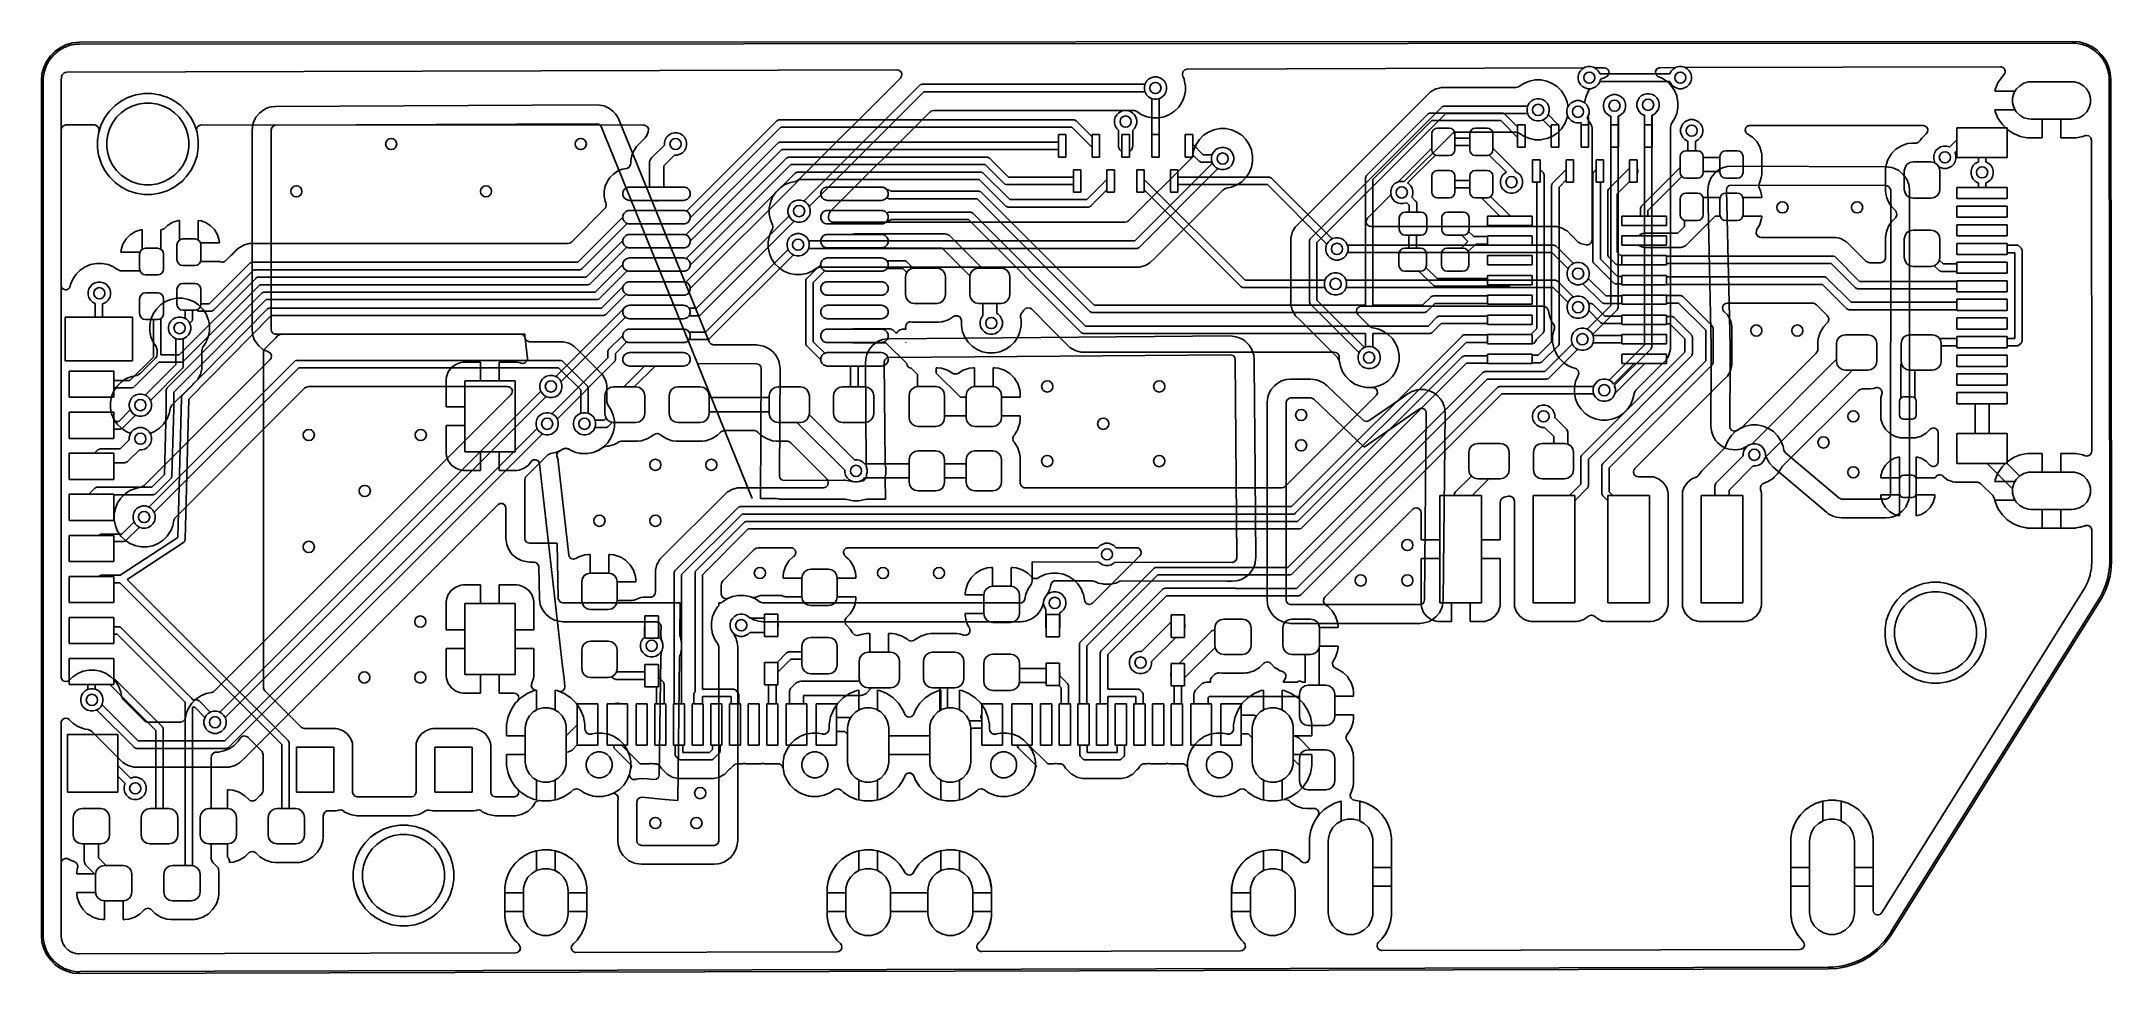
# Model space of a CAD drawing. Header units: millimetres. Extents: x 87.1 to 142.6, y -85.7 to -60.8.
import ezdxf

# ---------------------------------------------------------------- set-up
doc = ezdxf.new("R2010")
doc.units = ezdxf.units.MM
for name, color, linetype, true_color in [('B.Cu', 153, 'CONTINUOUS', 0x4d7fc4), ('B.Mask', 4, 'CONTINUOUS', 0x02ffee), ('Edge.Cuts', 254, 'CONTINUOUS', 0xd0d2cd), ('F.Cu', 13, 'CONTINUOUS', 0xc83434), ('F.Mask', 201, 'CONTINUOUS', 0xd864ff), ('F.Paste', 253, 'CONTINUOUS', 0xb4a09a)]:
    doc.layers.add(name, color=color, linetype=linetype, true_color=true_color)

msp = doc.modelspace()

# ---------------------------------------------------------------- linework, layer by layer
at = {"layer": 'B.Cu', "linetype": 'CONTINUOUS'}
for p, q in [((87.825483, -61.578617), (110.069002, -61.514265)), ((110.069002, -61.514265), (110.103945, -61.519185)), ((110.103945, -61.519185), (110.11481, -61.522341)), ((110.11481, -61.522341), (110.173696, -61.559946)), ((110.173696, -61.559946), (110.202904, -61.623417)), ((117.723572, -61.631706), (117.735974, -61.562951)), ((117.735974, -61.562951), (117.783579, -61.511814)), ((117.783579, -61.511814), (117.788153, -61.5091)), ((117.788153, -61.5091), (117.851051, -61.491752)), ((117.851051, -61.491752), (128.48281, -61.460993)), ((128.48281, -61.460993), (128.510795, -61.444836)), ((128.510795, -61.444836), (128.586442, -61.424567)), ((128.586442, -61.424567), (128.664758, -61.424567)), ((128.664758, -61.424567), (128.740405, -61.444836)), ((128.740405, -61.444836), (128.766965, -61.46017)), ((128.766965, -61.46017), (129.025504, -61.459423)), ((129.025504, -61.459423), (129.060444, -61.464343)), ((129.060444, -61.464343), (129.066311, -61.466047)), ((129.066311, -61.466047), (129.081345, -61.475646)), ((129.081345, -61.475646), (129.098475, -61.480625)), ((129.098475, -61.480625), (129.11018, -61.494057)), ((129.11018, -61.494057), (129.1252, -61.503648)), ((129.1252, -61.503648), (129.132657, -61.519852)), ((129.132657, -61.519852), (129.144377, -61.533301)), ((129.144377, -61.533301), (129.146961, -61.550932)), ((129.146961, -61.550932), (129.154411, -61.567118)), ((129.154411, -61.567118), (129.151924, -61.584781)), ((130.402605, -61.549595), (130.438254, -61.489504)), ((130.405103, -61.61942), (130.402605, -61.549595)), ((130.438254, -61.489504), (130.494059, -61.45962)), ((130.494059, -61.45962), (130.499007, -61.458443)), ((130.499007, -61.458443), (130.506341, -61.457572)), ((130.506341, -61.457572), (130.508433, -61.456584)), ((130.508433, -61.456584), (130.511405, -61.456971)), ((130.511405, -61.456971), (130.527336, -61.455079)), ((130.527336, -61.455079), (130.933488, -61.453903)), ((130.933488, -61.453903), (130.949195, -61.444836)), ((130.949195, -61.444836), (131.024842, -61.424567)), ((131.024842, -61.424567), (131.103158, -61.424567)), ((131.103158, -61.424567), (131.178805, -61.444836)), ((131.178805, -61.444836), (131.193209, -61.453152)), ((131.193209, -61.453152), (139.634558, -61.428731)), ((139.634558, -61.428731), (139.669498, -61.433651)), ((139.669498, -61.433651), (139.680367, -61.436808)), ((139.680367, -61.436808), (139.69539, -61.446402)), ((139.69539, -61.446402), (139.712506, -61.451373)), ((139.712506, -61.451373), (139.724222, -61.464813)), ((139.724222, -61.464813), (139.739252, -61.474412)), ((139.739252, -61.474412), (139.746704, -61.490605)), ((139.746704, -61.490605), (139.758416, -61.504042)), ((139.758416, -61.504042), (139.761005, -61.521683)), ((139.768563, -61.573171), (139.75872, -61.607064)), ((139.761005, -61.521683), (139.76846, -61.537883)), ((139.76846, -61.537883), (139.765974, -61.555536)), ((139.765974, -61.555536), (139.768563, -61.573171)), ((87.6733, -61.809707), (87.673495, -61.802772)), ((87.673304, -61.865196), (87.6733, -61.809707)), ((87.6733, -61.86521), (87.673304, -61.865196)), ((87.6733, -63.393713), (87.6733, -61.86521)), ((87.673495, -61.802772), (87.673883, -61.795856)), ((87.673883, -61.795856), (87.674464, -61.788952)), ((87.674464, -61.788952), (87.683469, -61.708976)), ((87.683469, -61.708976), (87.685792, -61.695293)), ((87.685792, -61.695293), (87.687141, -61.689383)), ((87.687141, -61.689383), (87.707261, -61.644713)), ((87.707261, -61.644713), (87.714568, -61.634523)), ((87.714568, -61.634523), (87.72862, -61.623546)), ((87.72862, -61.623546), (87.739015, -61.609053)), ((87.739015, -61.609053), (87.769615, -61.591523)), ((87.769615, -61.591523), (87.769625, -61.591515)), ((87.769625, -61.591515), (87.780146, -61.587344)), ((87.780146, -61.587344), (87.825483, -61.578617)), ((110.164781, -61.73598), (107.447946, -64.452817)), ((107.578078, -65.030499), (110.679289, -61.929289)), ((110.791422, -62.1), (107.7195, -65.171921)), ((110.190043, -61.699484), (110.164781, -61.73598)), ((110.193161, -61.692604), (110.190043, -61.699484)), ((110.202904, -61.623417), (110.193161, -61.692604)), ((110.679289, -61.929289), (110.694443, -61.916853)), ((110.694443, -61.916853), (110.730491, -61.901921)), ((110.730491, -61.901921), (110.75, -61.9)), ((110.75, -61.9), (116.718869, -61.9)), ((116.718869, -62.1), (110.791422, -62.1)), ((116.718869, -61.9), (116.722836, -61.885195)), ((116.722836, -62.114805), (116.718869, -62.1)), ((116.722836, -61.885195), (116.761994, -61.817372)), ((116.761994, -62.182628), (116.722836, -62.114805)), ((116.761994, -61.817372), (116.817372, -61.761994)), ((116.817372, -61.761994), (116.885195, -61.722836)), ((116.885195, -61.722836), (116.960842, -61.702567)), ((116.960842, -61.702567), (117.039158, -61.702567)), ((117.039158, -61.702567), (117.114805, -61.722836)), ((117.114805, -61.722836), (117.182628, -61.761994)), ((117.182628, -61.761994), (117.238006, -61.817372)), ((117.238006, -61.817372), (117.277164, -61.885195)), ((117.277164, -62.114805), (117.238006, -62.182628)), ((117.277164, -61.885195), (117.297433, -61.960842)), ((117.297433, -62.039158), (117.277164, -62.114805)), ((117.297433, -61.960842), (117.297433, -62.039158)), ((117.725056, -61.645513), (117.723572, -61.631706)), ((117.733782, -61.679699), (117.725056, -61.645513)), ((117.769367, -61.765609), (117.733782, -61.679699)), ((117.769737, -61.766503), (117.769367, -61.765609)), ((117.782012, -61.828213), (117.769737, -61.766503)), ((117.769737, -62.233497), (117.8005, -62.078842)), ((117.800064, -61.918966), (117.782012, -61.828213)), ((117.8005, -61.920971), (117.800064, -61.918966)), ((117.8005, -61.921155), (117.8005, -61.920971)), ((117.8005, -61.921158), (117.8005, -61.921155)), ((117.8005, -62.078842), (117.8005, -61.921158)), ((124.372147, -62.105085), (120.744485, -65.732747)), ((124.372149, -62.105084), (124.372147, -62.105085)), ((124.372153, -62.105081), (124.372149, -62.105084)), ((124.372161, -62.105075), (124.372153, -62.105081)), ((124.372165, -62.105072), (124.372161, -62.105075)), ((124.372169, -62.10507), (124.372165, -62.105072)), ((124.496756, -62.033139), (124.372169, -62.10507)), ((124.496764, -62.033136), (124.496756, -62.033139)), ((124.50908, -62.026026), (124.496764, -62.033136)), ((124.509085, -62.026023), (124.50908, -62.026026)), ((124.567812, -62.010287), (124.509085, -62.026023)), ((124.567869, -62.010269), (124.567812, -62.010287)), ((124.661804, -61.9851), (124.567869, -62.010269)), ((126.657422, -61.9851), (124.661804, -61.9851)), ((126.694478, -61.979434), (126.657422, -61.9851)), ((126.726115, -61.969527), (126.694478, -61.979434)), ((126.757952, -61.954294), (126.726115, -61.969527)), ((126.757953, -61.954291), (126.757952, -61.954294)), ((126.874797, -61.876219), (126.757953, -61.954291)), ((126.874824, -61.876203), (126.874797, -61.876219)), ((126.874833, -61.876198), (126.874824, -61.876203)), ((127.020496, -61.815864), (126.874833, -61.876198)), ((127.020527, -61.815857), (127.020496, -61.815864)), ((127.175153, -61.7851), (127.020527, -61.815857)), ((127.175155, -61.7851), (127.175153, -61.7851)), ((127.175158, -61.7851), (127.175155, -61.7851)), ((127.332842, -61.7851), (127.175158, -61.7851)), ((127.332845, -61.7851), (127.332842, -61.7851)), ((127.332847, -61.7851), (127.332845, -61.7851)), ((127.487471, -61.815857), (127.332847, -61.7851)), ((127.487502, -61.815864), (127.487471, -61.815857)), ((127.633165, -61.876198), (127.487502, -61.815864)), ((127.633172, -61.876202), (127.633165, -61.876198)), ((127.633185, -61.876209), (127.633172, -61.876202)), ((127.63319, -61.876212), (127.633185, -61.876209)), ((127.633191, -61.876213), (127.63319, -61.876212)), ((127.76429, -61.963811), (127.633191, -61.876213)), ((127.764291, -61.963812), (127.76429, -61.963811)), ((127.764297, -61.963817), (127.764291, -61.963812)), ((127.875781, -62.075301), (127.764297, -61.963817)), ((127.875786, -62.075307), (127.875781, -62.075301)), ((127.875789, -62.075311), (127.875786, -62.075307)), ((127.96339, -62.206414), (127.875789, -62.075311)), ((128.590598, -62.095833), (128.530264, -62.241496)), ((128.590603, -62.095824), (128.590598, -62.095833)), ((128.590613, -62.095807), (128.590603, -62.095824)), ((128.641645, -62.019433), (128.590613, -62.095807)), ((128.664758, -62.019433), (128.641645, -62.019433)), ((128.740405, -61.999164), (128.664758, -62.019433)), ((128.808228, -61.960006), (128.740405, -61.999164)), ((128.863606, -61.904628), (128.808228, -61.960006)), ((128.902764, -61.836805), (128.863606, -61.904628)), ((128.921969, -61.765127), (128.902764, -61.836805)), ((129.066493, -61.705265), (128.921969, -61.765127)), ((129.069608, -61.704166), (129.066493, -61.705265)), ((129.0959, -61.691295), (129.069383, -61.70353)), ((129.069383, -61.70353), (129.069523, -61.703927)), ((129.069523, -61.703927), (129.069553, -61.703998)), ((129.069553, -61.703998), (129.069549, -61.703999)), ((129.069549, -61.703999), (129.069608, -61.704166)), ((129.099055, -61.689255), (129.0959, -61.691295)), ((129.099072, -61.689244), (129.099055, -61.689255)), ((129.099085, -61.689228), (129.099072, -61.689244)), ((129.125664, -61.666068), (129.099085, -61.689228)), ((129.133028, -61.649822), (129.125664, -61.666068)), ((129.144671, -61.636306), (129.133028, -61.649822)), ((129.147155, -61.61866), (129.144671, -61.636306)), ((129.154512, -61.602432), (129.147155, -61.61866)), ((129.151924, -61.584781), (129.154512, -61.602432)), ((130.420917, -61.642194), (130.405103, -61.61942)), ((130.427957, -61.656662), (130.420917, -61.642194)), ((130.434784, -61.662163), (130.427957, -61.656662)), ((130.444954, -61.676808), (130.434784, -61.662163)), ((130.448544, -61.679702), (130.444954, -61.676808)), ((130.452013, -61.682497), (130.448544, -61.679702)), ((130.479796, -61.699406), (130.452013, -61.682497)), ((130.481233, -61.699593), (130.479796, -61.699406)), ((130.482361, -61.700502), (130.481233, -61.699593)), ((130.57917, -61.7406), (130.482361, -61.700502)), ((130.57918, -61.740605), (130.57917, -61.7406)), ((130.71029, -61.828211), (130.579179, -61.740605)), ((130.579179, -61.740605), (130.57918, -61.740605)), ((130.710291, -61.828212), (130.71029, -61.828211)), ((130.710297, -61.828217), (130.710291, -61.828212)), ((130.821781, -61.939701), (130.710297, -61.828217)), ((130.821786, -61.939707), (130.821781, -61.939701)), ((130.821789, -61.939711), (130.821786, -61.939707)), ((130.90939, -62.070814), (130.821789, -61.939711)), ((130.909397, -62.070827), (130.90939, -62.070814)), ((130.966215, -62.208), (130.909397, -62.070827)), ((139.497048, -62.054284), (139.491137, -62.083999)), ((139.491137, -62.083999), (139.491138, -62.084)), ((139.491138, -62.084), (140.032926, -62.084)), ((139.499431, -62.042303), (139.497048, -62.054284)), ((139.574803, -61.860334), (139.499431, -62.042303)), ((139.574808, -61.860325), (139.574803, -61.860334)), ((139.574818, -61.860308), (139.574808, -61.860325)), ((139.684247, -61.696537), (139.574818, -61.860308)), ((139.68425, -61.696533), (139.684247, -61.696537)), ((139.730337, -61.650447), (139.68425, -61.696533)), ((139.755602, -61.613945), (139.730337, -61.650447)), ((139.75872, -61.607064), (139.755602, -61.613945)), ((140.032926, -62.084), (140.064323, -62.029619)), ((140.064323, -62.029619), (140.156619, -61.937323)), ((140.156619, -61.937323), (140.269658, -61.87206)), ((140.269658, -61.87206), (140.395737, -61.838278)), ((140.395737, -61.838278), (140.461, -61.834)), ((140.461, -61.834), (141.561, -61.834)), ((141.561, -61.834), (141.626263, -61.838278)), ((141.626263, -61.838278), (141.752342, -61.87206)), ((141.752342, -61.87206), (141.865381, -61.937323)), ((141.865381, -61.937323), (141.957677, -62.029619)), ((141.957677, -62.029619), (142.02294, -62.142658)), ((88.969892, -62.62021), (88.844949, -62.792182)), ((89.12021, -62.469892), (88.969892, -62.62021)), ((89.221709, -62.39615), (89.12021, -62.469892)), ((89.292179, -62.344951), (89.221709, -62.39615)), ((89.292182, -62.344949), (89.292179, -62.34495)), ((89.292179, -62.34495), (89.292179, -62.344951)), ((89.481583, -62.248444), (89.292182, -62.344949)), ((89.495451, -62.243938), (89.481583, -62.248444)), ((89.502926, -62.24151), (89.495451, -62.243938)), ((89.566267, -62.220928), (89.502926, -62.24151)), ((89.67451, -62.185758), (89.566267, -62.220928)), ((89.674513, -62.185757), (89.67451, -62.185758)), ((89.683757, -62.182754), (89.674513, -62.185757)), ((89.68376, -62.182753), (89.683757, -62.182754)), ((89.849587, -62.156489), (89.68376, -62.182753)), ((89.850053, -62.156415), (89.849587, -62.156489)), ((89.85012, -62.156404), (89.850053, -62.156415)), ((89.884357, -62.150981), (89.85012, -62.156404)), ((89.893713, -62.1495), (89.884357, -62.150981)), ((89.893714, -62.1495), (89.893713, -62.1495)), ((90.106286, -62.1495), (89.893714, -62.1495)), ((90.106287, -62.1495), (90.106286, -62.1495)), ((90.149876, -62.156404), (90.106287, -62.1495)), ((90.150413, -62.156489), (90.149876, -62.156404)), ((90.306599, -62.181226), (90.150413, -62.156489)), ((90.311362, -62.1816), (90.306599, -62.181226)), ((90.320552, -62.18377), (90.311362, -62.1816)), ((90.325074, -62.185623), (90.320552, -62.18377)), ((90.420133, -62.21651), (90.325074, -62.185623)), ((90.518412, -62.248443), (90.420133, -62.21651)), ((90.518413, -62.248443), (90.518412, -62.248443)), ((90.518414, -62.248444), (90.518413, -62.248443)), ((90.54024, -62.259565), (90.518414, -62.248444)), ((90.540245, -62.259567), (90.54024, -62.259565)), ((90.588717, -62.284265), (90.540245, -62.259567)), ((90.70782, -62.344951), (90.588717, -62.284265)), ((90.879786, -62.46989), (90.70782, -62.344951)), ((90.879788, -62.469892), (90.879786, -62.46989)), ((91.030112, -62.620216), (90.879788, -62.469892)), ((91.1547, -62.791699), (91.030112, -62.620216)), ((92.988659, -62.67431), (92.894433, -62.783051)), ((93.041451, -62.628566), (92.988659, -62.67431)), ((93.041462, -62.628557), (93.041451, -62.628566)), ((93.162493, -62.550775), (93.041462, -62.628557)), ((93.263812, -62.516913), (93.162493, -62.550775)), ((93.303503, -62.508176), (93.263812, -62.516913)), ((93.314706, -62.50571), (93.303503, -62.508176)), ((93.314709, -62.505709), (93.314706, -62.50571)), ((93.314713, -62.505709), (93.314709, -62.505709)), ((93.420881, -62.493895), (93.314713, -62.505709)), ((93.420889, -62.493894), (93.420881, -62.493895)), ((102.033052, -62.451275), (93.420889, -62.493894)), ((102.033059, -62.451276), (102.033052, -62.451275)), ((102.033061, -62.451276), (102.033059, -62.451276)), ((102.175575, -62.471047), (102.033061, -62.451276)), ((102.205617, -62.479706), (102.175575, -62.471047)), ((102.242709, -62.490398), (102.205617, -62.479706)), ((102.242718, -62.490402), (102.242709, -62.490398)), ((102.373881, -62.549518), (102.242718, -62.490402)), ((102.469672, -62.631695), (102.373881, -62.549518)), ((102.477231, -62.636513), (102.469672, -62.631695)), ((102.483085, -62.643202), (102.477231, -62.636513)), ((102.483086, -62.643202), (102.483085, -62.643202)), ((102.529102, -62.695779), (102.483086, -62.643202)), ((108.296455, -65.302778), (110.949812, -62.649423)), ((110.949812, -62.649423), (110.978062, -62.628275)), ((110.978062, -62.628275), (111.001154, -62.615667)), ((111.001154, -62.615667), (111.060579, -62.6005)), ((111.060579, -62.6005), (116.402404, -62.6005)), ((116.402404, -62.6005), (116.424642, -62.603697)), ((116.424642, -62.603697), (116.437336, -62.605521)), ((116.437336, -62.605521), (116.46915, -62.614863)), ((116.46915, -62.614863), (116.503098, -62.630735)), ((116.503098, -62.630735), (116.620814, -62.70939)), ((116.817372, -62.238006), (116.761994, -62.182628)), ((116.885195, -62.277164), (116.817372, -62.238006)), ((116.960842, -62.297433), (116.885195, -62.277164)), ((117.039158, -62.297433), (116.960842, -62.297433)), ((117.114805, -62.277164), (117.039158, -62.297433)), ((117.182628, -62.238006), (117.114805, -62.277164)), ((117.238006, -62.182628), (117.182628, -62.238006)), ((117.379179, -62.709394), (117.510289, -62.621789)), ((117.510289, -62.621789), (117.621789, -62.510289)), ((117.621789, -62.510289), (117.709394, -62.379179)), ((117.709394, -62.379179), (117.712719, -62.371153)), ((117.712719, -62.371153), (117.748706, -62.28427)), ((117.748706, -62.28427), (117.769737, -62.233497)), ((121.154289, -66.03076), (124.67016, -62.51489)), ((124.67016, -62.51489), (124.685313, -62.502453)), ((124.685313, -62.502453), (124.695871, -62.498079)), ((124.695871, -62.498079), (124.721362, -62.487521)), ((124.721362, -62.487521), (124.740871, -62.4856)), ((124.740871, -62.4856), (126.972869, -62.4856)), ((126.972869, -62.4856), (126.976836, -62.470795)), ((126.976836, -62.470795), (127.015994, -62.402972)), ((127.015994, -62.402972), (127.071372, -62.347594)), ((127.071372, -62.347594), (127.139195, -62.308436)), ((127.139195, -62.308436), (127.214842, -62.288167)), ((127.214842, -62.288167), (127.293158, -62.288167)), ((127.293158, -62.288167), (127.368805, -62.308436)), ((127.368805, -62.308436), (127.436628, -62.347594)), ((127.436628, -62.347594), (127.492006, -62.402972)), ((127.492006, -62.402972), (127.531164, -62.470795)), ((127.531164, -62.470795), (127.551433, -62.546442)), ((127.551433, -62.624758), (127.531164, -62.700405)), ((127.551433, -62.546442), (127.551433, -62.624758)), ((127.963397, -62.206427), (127.96339, -62.206414)), ((127.99564, -62.28427), (127.963397, -62.206427)), ((128.023737, -62.352103), (127.99564, -62.28427)), ((128.023367, -62.597242), (128.043636, -62.521595)), ((128.023367, -62.675558), (128.023367, -62.597242)), ((128.039966, -62.737508), (128.023367, -62.675558)), ((128.029124, -62.379185), (128.023737, -62.352103)), ((128.053911, -62.503797), (128.029124, -62.379185)), ((128.043636, -62.521595), (128.053911, -62.503797)), ((128.530261, -62.24151), (128.499504, -62.396128)), ((128.499504, -62.396128), (128.503428, -62.398394)), ((128.503428, -62.398394), (128.558806, -62.453772)), ((128.530264, -62.241496), (128.530261, -62.24151)), ((128.558806, -62.453772), (128.597964, -62.521595)), ((128.597964, -62.521595), (128.618233, -62.597242)), ((128.618233, -62.675558), (128.597964, -62.751205)), ((128.618233, -62.597242), (128.618233, -62.675558)), ((129.002567, -62.435842), (129.022836, -62.360195)), ((129.002567, -62.514158), (129.002567, -62.435842)), ((129.022836, -62.589805), (129.002567, -62.514158)), ((129.022836, -62.360195), (129.061994, -62.292372)), ((129.061994, -62.657628), (129.022836, -62.589805)), ((129.061994, -62.292372), (129.117372, -62.236994)), ((129.117372, -62.713006), (129.061994, -62.657628)), ((129.117372, -62.236994), (129.185195, -62.197836)), ((129.185195, -62.197836), (129.260842, -62.177567)), ((129.260842, -62.177567), (129.339158, -62.177567)), ((129.339158, -62.177567), (129.414805, -62.197836)), ((129.414805, -62.197836), (129.482628, -62.236994)), ((129.482628, -62.236994), (129.538006, -62.292372)), ((129.538006, -62.657628), (129.482628, -62.713006)), ((129.538006, -62.292372), (129.577164, -62.360195)), ((129.577164, -62.589805), (129.538006, -62.657628)), ((129.577164, -62.360195), (129.597433, -62.435842)), ((129.597433, -62.514158), (129.577164, -62.589805)), ((129.597433, -62.435842), (129.597433, -62.514158)), ((129.902567, -62.410842), (129.922836, -62.335195)), ((129.902567, -62.489158), (129.902567, -62.410842)), ((129.922836, -62.564805), (129.902567, -62.489158)), ((129.922836, -62.335195), (129.961994, -62.267372)), ((129.961994, -62.632628), (129.922836, -62.564805)), ((129.961994, -62.267372), (130.017372, -62.211994)), ((130.017372, -62.688006), (129.961994, -62.632628)), ((130.017372, -62.211994), (130.085195, -62.172836)), ((130.085195, -62.172836), (130.160842, -62.152567)), ((130.160842, -62.152567), (130.239158, -62.152567)), ((130.239158, -62.152567), (130.314805, -62.172836)), ((130.314805, -62.172836), (130.382628, -62.211994)), ((130.382628, -62.211994), (130.438006, -62.267372)), ((130.438006, -62.632628), (130.382628, -62.688006)), ((130.438006, -62.267372), (130.477164, -62.335195)), ((130.477164, -62.564805), (130.438006, -62.632628)), ((130.477164, -62.335195), (130.497433, -62.410842)), ((130.497433, -62.489158), (130.477164, -62.564805)), ((130.497433, -62.410842), (130.497433, -62.489158)), ((130.969737, -62.216503), (130.966215, -62.208)), ((130.969737, -62.216507), (130.969737, -62.216503)), ((130.969739, -62.21651), (130.969737, -62.216507)), ((130.969737, -62.683497), (131.0005, -62.528842)), ((130.983217, -62.284269), (130.969739, -62.21651)), ((130.983217, -62.28427), (130.983217, -62.284269)), ((131.000064, -62.368966), (130.983217, -62.28427)), ((131.0005, -62.370971), (131.000064, -62.368966)), ((131.0005, -62.371155), (131.0005, -62.370971)), ((131.0005, -62.371158), (131.0005, -62.371155)), ((131.0005, -62.528842), (131.0005, -62.371158)), ((139.491138, -62.584), (139.494983, -62.603334)), ((140.032926, -62.584), (139.491138, -62.584)), ((139.494983, -62.603334), (139.497048, -62.613713)), ((139.497048, -62.613713), (139.497048, -62.613715)), ((139.497048, -62.613715), (139.499431, -62.625695)), ((139.499431, -62.625695), (139.574803, -62.807664)), ((140.064323, -62.638381), (140.032926, -62.584)), ((140.156619, -62.730677), (140.064323, -62.638381)), ((141.957677, -62.638381), (141.865381, -62.730677)), ((142.02294, -62.525342), (141.957677, -62.638381)), ((142.02294, -62.142658), (142.056722, -62.268737)), ((142.056722, -62.399263), (142.02294, -62.525342)), ((142.056722, -62.268737), (142.056722, -62.399263)), ((88.682752, -63.183762), (88.658957, -63.334)), ((88.748445, -62.981582), (88.682752, -63.183762)), ((88.844949, -62.792182), (88.748445, -62.981582)), ((91.154702, -62.791703), (91.1547, -62.791699)), ((91.155048, -62.792179), (91.154702, -62.791703)), ((91.155049, -62.792181), (91.155048, -62.792179)), ((91.155051, -62.792184), (91.155049, -62.792181)), ((91.251557, -62.981588), (91.155051, -62.792184)), ((91.317246, -63.183757), (91.251557, -62.981588)), ((91.3505, -63.393713), (91.317246, -63.183757)), ((92.804366, -63.054765), (92.7945, -63.123387)), ((92.7945, -63.123387), (92.7945, -68.476)), ((92.814976, -62.980969), (92.804366, -63.054765)), ((92.834664, -62.913921), (92.814976, -62.980969)), ((92.89443, -62.783055), (92.834664, -62.913921)), ((92.894433, -62.783051), (92.89443, -62.783055)), ((93.3, -63.123387), (93.319685, -63.056348)), ((93.3, -68.476), (93.3, -63.123387)), ((93.319685, -63.056348), (93.372489, -63.010593)), ((93.372489, -63.010593), (93.423384, -62.999389)), ((93.423384, -62.999389), (102.035563, -62.95677)), ((102.035563, -62.95677), (102.102698, -62.976122)), ((102.102698, -62.976122), (102.148714, -63.028699)), ((102.148714, -63.028699), (102.151084, -63.034161)), ((102.151084, -63.034161), (103.522576, -66.415515)), ((102.607488, -62.816433), (102.529102, -62.695779)), ((102.607489, -62.816435), (102.607488, -62.816433)), ((102.60749, -62.816437), (102.607489, -62.816435)), ((102.608682, -62.819097), (102.60749, -62.816437)), ((102.612441, -62.827484), (102.608682, -62.819097)), ((102.614811, -62.832946), (102.612441, -62.827484)), ((102.616375, -62.836674), (102.614811, -62.832946)), ((102.619506, -62.844131), (102.616375, -62.836674)), ((103.616743, -65.302775), (102.619506, -62.844131)), ((116.620814, -62.70939), (116.620827, -62.709397)), ((116.620827, -62.709397), (116.766498, -62.769735)), ((116.766498, -62.769735), (116.766503, -62.769737)), ((116.766503, -62.769737), (116.876913, -62.791699)), ((116.876913, -62.791699), (116.879326, -62.792179)), ((116.879326, -62.792179), (116.913512, -62.798979)), ((116.913512, -62.798979), (116.916247, -62.799703)), ((116.916247, -62.799703), (116.921155, -62.8005)), ((116.921155, -62.8005), (117.078844, -62.8005)), ((117.078844, -62.8005), (117.082964, -62.8005)), ((117.082964, -62.8005), (117.090814, -62.798118)), ((117.090814, -62.798118), (117.233497, -62.769737)), ((117.233497, -62.769737), (117.379179, -62.709394)), ((118.420807, -63.180613), (118.289708, -63.268211)), ((118.420824, -63.180603), (118.420807, -63.180613)), ((118.420833, -63.180598), (118.420824, -63.180603)), ((118.566496, -63.120264), (118.420833, -63.180598)), ((118.566527, -63.120257), (118.566496, -63.120264)), ((118.721153, -63.0895), (118.566527, -63.120257)), ((118.721155, -63.0895), (118.721153, -63.0895)), ((118.721158, -63.0895), (118.721155, -63.0895)), ((118.878842, -63.0895), (118.721158, -63.0895)), ((118.878845, -63.0895), (118.878842, -63.0895)), ((118.878847, -63.0895), (118.878845, -63.0895)), ((119.033471, -63.120257), (118.878847, -63.0895)), ((119.033502, -63.120264), (119.033471, -63.120257)), ((119.179165, -63.180598), (119.033502, -63.120264)), ((119.179172, -63.180602), (119.179165, -63.180598)), ((119.179185, -63.180609), (119.179172, -63.180602)), ((119.17919, -63.180612), (119.179185, -63.180609)), ((119.179191, -63.180613), (119.17919, -63.180612)), ((119.31029, -63.268211), (119.179191, -63.180613)), ((124.782292, -62.6856), (121.325, -66.142892)), ((123.665957, -64.509747), (124.940682, -63.235023)), ((126.972869, -62.6856), (124.782292, -62.6856)), ((124.940682, -63.235023), (124.968932, -63.213875)), ((124.968932, -63.213875), (124.992024, -63.201267)), ((124.992024, -63.201267), (125.051449, -63.1861)), ((125.051449, -63.1861), (126.656404, -63.1861)), ((126.656404, -63.1861), (126.691336, -63.191121)), ((126.691336, -63.191121), (126.72315, -63.200463)), ((126.72315, -63.200463), (126.757098, -63.216335)), ((126.757098, -63.216335), (126.874814, -63.29499)), ((126.976836, -62.700405), (126.972869, -62.6856)), ((127.015994, -62.768228), (126.976836, -62.700405)), ((127.071372, -62.823606), (127.015994, -62.768228)), ((127.139195, -62.862764), (127.071372, -62.823606)), ((127.214842, -62.883033), (127.139195, -62.862764)), ((127.293158, -62.883033), (127.214842, -62.883033)), ((127.368805, -62.862764), (127.293158, -62.883033)), ((127.436628, -62.823606), (127.368805, -62.862764)), ((127.492006, -62.768228), (127.436628, -62.823606)), ((127.531164, -62.700405), (127.492006, -62.768228)), ((127.653671, -63.281301), (127.764289, -63.207389)), ((127.764289, -63.207389), (127.875789, -63.095889)), ((127.875789, -63.095889), (127.963394, -62.964779)), ((127.963394, -62.964779), (127.965012, -62.960874)), ((127.965012, -62.960874), (127.977067, -62.931766)), ((127.977067, -62.931766), (128.023737, -62.819097)), ((128.023737, -62.819097), (128.039966, -62.737508)), ((128.597964, -62.751205), (128.568843, -62.801643)), ((128.568843, -62.801643), (128.590598, -62.854165)), ((128.590598, -62.854165), (128.590602, -62.854172)), ((128.590602, -62.854172), (128.590609, -62.854185)), ((128.590609, -62.854185), (128.668697, -62.97105)), ((128.668697, -62.97105), (128.683928, -63.002886)), ((128.683928, -63.002886), (128.693834, -63.034522)), ((128.693834, -63.034522), (128.6995, -63.071575)), ((128.6995, -63.071575), (128.6995, -66.064383)), ((129.185195, -62.752164), (129.117372, -62.713006)), ((129.2, -62.75613), (129.185195, -62.752164)), ((129.2, -67.833578), (129.2, -62.75613)), ((129.414805, -62.752164), (129.4, -62.75613)), ((129.4, -62.75613), (129.4, -67.875)), ((129.482628, -62.713006), (129.414805, -62.752164)), ((130.085195, -62.727164), (130.017372, -62.688006)), ((130.1, -62.73113), (130.085195, -62.727164)), ((130.1, -68.883578), (130.1, -62.73113)), ((130.314805, -62.727164), (130.3, -62.73113)), ((130.3, -62.73113), (130.3, -68.925)), ((130.382628, -62.688006), (130.314805, -62.727164)), ((130.8005, -63.047594), (130.805521, -63.012664)), ((130.8005, -64.739143), (130.8005, -63.047594)), ((130.805521, -63.012664), (130.814864, -62.980845)), ((130.814864, -62.980845), (130.830736, -62.946897)), ((130.830736, -62.946897), (130.892686, -62.854185)), ((130.892686, -62.854185), (130.909394, -62.829179)), ((130.909394, -62.829179), (130.969737, -62.683497)), ((139.574803, -62.807664), (139.574808, -62.807673)), ((139.574808, -62.807673), (139.574818, -62.80769)), ((139.574818, -62.80769), (139.684249, -62.971464)), ((139.684249, -62.971464), (139.68425, -62.971465)), ((139.68425, -62.971465), (139.684255, -62.971471)), ((139.684255, -62.971471), (139.823527, -63.110743)), ((139.823527, -63.110743), (139.823533, -63.110748)), ((139.823533, -63.110748), (139.823537, -63.110751)), ((139.823537, -63.110751), (139.987315, -63.220185)), ((139.987315, -63.220185), (139.987328, -63.220192)), ((139.987328, -63.220192), (139.98733, -63.220192)), ((139.98733, -63.220192), (139.987334, -63.220195)), ((139.987334, -63.220195), (140.097185, -63.265696)), ((140.269658, -62.79594), (140.156619, -62.730677)), ((140.395737, -62.829722), (140.269658, -62.79594)), ((140.461, -62.834), (140.395737, -62.829722)), ((140.761, -62.834), (140.461, -62.834)), ((140.761, -63.334), (140.761, -62.834)), ((141.561, -62.834), (141.261, -62.834)), ((141.261, -62.834), (141.261, -63.334)), ((141.626263, -62.829722), (141.561, -62.834)), ((141.752342, -62.79594), (141.626263, -62.829722)), ((141.865381, -62.730677), (141.752342, -62.79594)), ((87.6733, -70.578848), (87.6733, -63.393713)), ((88.655578, -63.355337), (88.6495, -63.393713)), ((88.6495, -63.393713), (88.6495, -63.606287)), ((88.6495, -63.606287), (88.657452, -63.656498)), ((88.658957, -63.334), (88.655578, -63.355337)), ((88.657452, -63.656498), (88.657454, -63.656507)), ((88.657454, -63.656507), (88.657454, -63.656508)), ((88.657454, -63.656508), (88.681947, -63.811155)), ((91.317246, -63.816243), (91.3505, -63.606287)), ((91.3505, -63.606287), (91.3505, -63.393713)), ((118.030261, -63.656508), (118.002839, -63.794357)), ((118.030272, -63.656475), (118.030261, -63.656508)), ((118.090598, -63.510833), (118.030272, -63.656475)), ((118.090603, -63.510824), (118.090598, -63.510833)), ((118.090613, -63.510807), (118.090603, -63.510824)), ((118.178211, -63.379708), (118.090613, -63.510807)), ((118.178212, -63.379707), (118.178211, -63.379708)), ((118.178217, -63.379701), (118.178212, -63.379707)), ((118.289701, -63.268217), (118.178217, -63.379701)), ((118.289707, -63.268212), (118.289701, -63.268217)), ((118.289708, -63.268211), (118.289707, -63.268212)), ((118.502567, -63.850842), (118.522836, -63.775195)), ((118.522836, -63.775195), (118.561994, -63.707372)), ((118.561994, -63.707372), (118.617372, -63.651994)), ((118.617372, -63.651994), (118.685195, -63.612836)), ((118.685195, -63.612836), (118.760842, -63.592567)), ((118.760842, -63.592567), (118.839158, -63.592567)), ((118.839158, -63.592567), (118.914805, -63.612836)), ((118.914805, -63.612836), (118.982628, -63.651994)), ((118.982628, -63.651994), (119.038006, -63.707372)), ((119.038006, -63.707372), (119.077164, -63.775195)), ((119.077164, -63.775195), (119.097433, -63.850842)), ((119.310291, -63.268212), (119.31029, -63.268211)), ((119.310297, -63.268217), (119.310291, -63.268212)), ((119.421781, -63.379701), (119.310297, -63.268217)), ((119.421786, -63.379707), (119.421781, -63.379701)), ((119.421787, -63.379708), (119.421786, -63.379707)), ((119.421788, -63.37971), (119.421787, -63.379708)), ((119.421789, -63.379711), (119.421788, -63.37971)), ((119.50939, -63.510814), (119.421789, -63.379711)), ((119.509397, -63.510827), (119.50939, -63.510814)), ((119.537569, -63.578842), (119.509397, -63.510827)), ((119.569736, -63.656501), (119.537569, -63.578842)), ((119.569738, -63.656507), (119.569736, -63.656501)), ((119.585052, -63.733496), (119.569738, -63.656507)), ((119.600065, -63.808971), (119.585052, -63.733496)), ((126.874814, -63.29499), (126.874827, -63.294997)), ((126.874827, -63.294997), (127.020498, -63.355335)), ((127.020498, -63.355335), (127.020503, -63.355337)), ((127.020503, -63.355337), (127.143039, -63.379711)), ((127.143039, -63.379711), (127.167533, -63.384583)), ((127.167533, -63.384583), (127.17025, -63.385304)), ((127.17025, -63.385304), (127.175155, -63.3861)), ((127.175155, -63.3861), (127.332844, -63.3861)), ((127.332844, -63.3861), (127.336964, -63.3861)), ((127.336964, -63.3861), (127.344814, -63.383718)), ((127.344814, -63.383718), (127.487497, -63.355337)), ((127.487497, -63.355337), (127.600166, -63.308667)), ((127.600166, -63.308667), (127.626634, -63.297704)), ((127.626634, -63.297704), (127.629425, -63.296731)), ((127.629425, -63.296731), (127.630868, -63.296064)), ((127.630868, -63.296064), (127.635528, -63.294021)), ((127.635528, -63.294021), (127.644787, -63.290185)), ((127.644787, -63.290185), (127.653671, -63.281301)), ((140.097185, -63.265696), (140.169306, -63.295569)), ((140.169306, -63.295569), (140.169318, -63.295572)), ((140.169318, -63.295572), (140.354862, -63.332479)), ((140.354862, -63.332479), (140.359533, -63.333408)), ((140.359533, -63.333408), (140.361768, -63.333909)), ((140.361768, -63.333909), (140.362506, -63.334)), ((140.362506, -63.334), (140.362508, -63.334)), ((140.362508, -63.334), (140.761, -63.334)), ((141.261, -63.334), (141.659492, -63.334)), ((141.659492, -63.334), (141.659493, -63.334)), ((141.659493, -63.334), (141.664401, -63.333203)), ((141.664401, -63.333203), (141.66713, -63.33248)), ((141.66713, -63.33248), (141.852681, -63.295572)), ((141.852681, -63.295572), (141.852685, -63.295571)), ((141.852685, -63.295571), (141.89031, -63.279986)), ((141.89031, -63.279986), (141.924498, -63.271259)), ((141.924498, -63.271259), (141.938304, -63.269775)), ((141.938304, -63.269775), (142.007061, -63.282178)), ((142.007061, -63.282178), (142.058197, -63.329783)), ((142.058197, -63.329783), (142.060226, -63.333203)), ((142.060226, -63.333203), (142.060884, -63.334311)), ((142.060884, -63.334311), (142.078247, -63.397415)), ((142.078247, -63.397415), (142.090156, -71.727216)), ((88.681947, -63.811155), (88.681948, -63.811155)), ((88.681948, -63.811155), (88.681948, -63.811158)), ((88.681948, -63.811158), (88.682754, -63.816243)), ((88.682754, -63.816243), (88.696003, -63.857018)), ((88.696003, -63.857018), (88.745799, -64.010279)), ((88.745799, -64.010279), (88.748442, -64.018411)), ((88.748442, -64.018411), (88.806654, -64.132658)), ((88.806654, -64.132658), (88.844951, -64.20782)), ((88.844951, -64.20782), (88.96989, -64.379786)), ((91.030109, -64.379786), (91.082581, -64.307564)), ((91.082581, -64.307564), (91.153903, -64.209397)), ((91.153903, -64.209397), (91.153906, -64.209399)), ((91.153906, -64.209399), (91.153923, -64.209367)), ((91.153923, -64.209367), (91.155051, -64.207816)), ((91.155051, -64.207816), (91.251557, -64.018412)), ((91.251557, -64.018412), (91.317246, -63.816243)), ((117.953538, -63.887225), (116.290191, -65.550573)), ((116.448578, -66.1), (118.530499, -64.018079)), ((118.67192, -64.1595), (116.560711, -66.270711)), ((117.975733, -63.857018), (117.953538, -63.887225)), ((117.991098, -63.827644), (117.975733, -63.857018)), ((118.00284, -63.79436), (117.991098, -63.827644)), ((118.002839, -63.794357), (118.00284, -63.79436)), ((118.502567, -63.929158), (118.502567, -63.850842)), ((118.522836, -64.004805), (118.502567, -63.929158)), ((118.530499, -64.018079), (118.522836, -64.004805)), ((118.685195, -64.167164), (118.67192, -64.1595)), ((118.760842, -64.187433), (118.685195, -64.167164)), ((118.839158, -64.187433), (118.760842, -64.187433)), ((118.914805, -64.167164), (118.839158, -64.187433)), ((118.982628, -64.128006), (118.914805, -64.167164)), ((119.038006, -64.072628), (118.982628, -64.128006)), ((119.077164, -64.004805), (119.038006, -64.072628)), ((119.097433, -63.929158), (119.077164, -64.004805)), ((119.097433, -63.850842), (119.097433, -63.929158)), ((119.421789, -64.400289), (119.509394, -64.269179)), ((119.509394, -64.269179), (119.569737, -64.123497)), ((119.569737, -64.123497), (119.6005, -63.968842)), ((119.6005, -63.810973), (119.600065, -63.808971)), ((119.6005, -63.811155), (119.6005, -63.810973)), ((119.6005, -63.811158), (119.6005, -63.811155)), ((119.6005, -63.968842), (119.6005, -63.811158)), ((131.97958, -64.287709), (131.88959, -64.396576)), ((131.981007, -64.285906), (131.97958, -64.287709)), ((132.032982, -64.238709), (131.981007, -64.285906)), ((132.032984, -64.238708), (132.032982, -64.238709)), ((132.15218, -64.15813), (132.032984, -64.238708)), ((132.224709, -64.132658), (132.15218, -64.15813)), ((132.260597, -64.120054), (132.224709, -64.132658)), ((132.2606, -64.120053), (132.260597, -64.120053)), ((132.260597, -64.120053), (132.260597, -64.120054)), ((132.260603, -64.120052), (132.2606, -64.120053)), ((132.315201, -64.107622), (132.260603, -64.120052)), ((132.315207, -64.107621), (132.315201, -64.107622)), ((132.315209, -64.107621), (132.315207, -64.107621)), ((132.429442, -64.095013), (132.315209, -64.107621)), ((132.429444, -64.095013), (132.429442, -64.095013)), ((132.429445, -64.095013), (132.429444, -64.095013)), ((136.578483, -64.111609), (132.429445, -64.095013)), ((136.720802, -64.132652), (136.578483, -64.111609)), ((136.720811, -64.132654), (136.720802, -64.132652)), ((136.720824, -64.132658), (136.720811, -64.132654)), ((136.787781, -64.152611), (136.720824, -64.132658)), ((136.787791, -64.152615), (136.787781, -64.152611)), ((136.918408, -64.212901), (136.787791, -64.152615)), ((136.918411, -64.212903), (136.918408, -64.212901)), ((136.918415, -64.212905), (136.918411, -64.212903)), ((137.026764, -64.307552), (136.918415, -64.212905)), ((137.02677, -64.307559), (137.026764, -64.307552)), ((137.026775, -64.307564), (137.02677, -64.307559)), ((137.072301, -64.360529), (137.026775, -64.307564)), ((88.96989, -64.379786), (88.969892, -64.379788)), ((88.969892, -64.379788), (89.120216, -64.530112)), ((89.120216, -64.530112), (89.292169, -64.655042)), ((89.292169, -64.655042), (89.2922, -64.65506)), ((89.2922, -64.65506), (89.292442, -64.655182)), ((89.292442, -64.655182), (89.481588, -64.751557)), ((89.481588, -64.751557), (89.683757, -64.817246)), ((89.683757, -64.817246), (89.893713, -64.8505)), ((89.893713, -64.8505), (89.893714, -64.8505)), ((89.893714, -64.8505), (90.106286, -64.8505)), ((90.106286, -64.8505), (90.106287, -64.8505)), ((90.106287, -64.8505), (90.316243, -64.817246)), ((90.316243, -64.817246), (90.518412, -64.751557)), ((90.518412, -64.751557), (90.707816, -64.655051)), ((90.707816, -64.655051), (90.804582, -64.584747)), ((90.804582, -64.584747), (90.804584, -64.584746)), ((90.804584, -64.584746), (90.873715, -64.534518)), ((90.873715, -64.534518), (90.875154, -64.533601)), ((90.875154, -64.533601), (90.878905, -64.530772)), ((90.878905, -64.530772), (90.880707, -64.529438)), ((90.880707, -64.529438), (90.919042, -64.501586)), ((90.919042, -64.501586), (90.933514, -64.476381)), ((90.933514, -64.476381), (91.030104, -64.379792)), ((91.030104, -64.379792), (91.030106, -64.379788)), ((91.030106, -64.379788), (91.030109, -64.379786)), ((106.828211, -64.789708), (106.740613, -64.920807)), ((106.828212, -64.789707), (106.828211, -64.789708)), ((106.828217, -64.789701), (106.828212, -64.789707)), ((106.939701, -64.678217), (106.828217, -64.789701)), ((106.939707, -64.678212), (106.939701, -64.678217)), ((106.939708, -64.678211), (106.939707, -64.678212)), ((107.070807, -64.590613), (106.939708, -64.678211)), ((107.070824, -64.590603), (107.070807, -64.590613)), ((107.070833, -64.590598), (107.070824, -64.590603)), ((107.216475, -64.530272), (107.070833, -64.590598)), ((107.216493, -64.530265), (107.216475, -64.530272)), ((107.216498, -64.530264), (107.216493, -64.530265)), ((107.216508, -64.530261), (107.216498, -64.530264)), ((107.216509, -64.53026), (107.216508, -64.530261)), ((107.216515, -64.530259), (107.216509, -64.53026)), ((107.355363, -64.50264), (107.216515, -64.530259)), ((107.390599, -64.489854), (107.355363, -64.50264)), ((107.419693, -64.473967), (107.390599, -64.489854)), ((107.436235, -64.461584), (107.419693, -64.473967)), ((107.447946, -64.452817), (107.436235, -64.461584)), ((116.98796, -66.551272), (118.802056, -64.737177)), ((118.802056, -64.737177), (118.804745, -64.735165)), ((118.804745, -64.735165), (118.830307, -64.716029)), ((118.830307, -64.716029), (118.859403, -64.700141)), ((118.859403, -64.700141), (118.894635, -64.687358)), ((118.894635, -64.687358), (118.936085, -64.679113)), ((118.936085, -64.679113), (119.033497, -64.659737)), ((119.033497, -64.659737), (119.179179, -64.599394)), ((119.179179, -64.599394), (119.310289, -64.511789)), ((119.310289, -64.511789), (119.421789, -64.400289)), ((122.685545, -65.49016), (123.309747, -64.865957)), ((123.302567, -64.760842), (123.322836, -64.685195)), ((123.302567, -64.839158), (123.302567, -64.760842)), ((123.309747, -64.865957), (123.302567, -64.839158)), ((123.322836, -64.685195), (123.361994, -64.617372)), ((123.361994, -64.617372), (123.417372, -64.561994)), ((123.417372, -64.561994), (123.485195, -64.522836)), ((123.485195, -64.522836), (123.560842, -64.502567)), ((123.560842, -64.502567), (123.639158, -64.502567)), ((123.639158, -64.502567), (123.665957, -64.509747)), ((130.8005, -68.83659), (130.8005, -64.739143)), ((131.814757, -64.596293), (131.797598, -64.739143)), ((131.797598, -64.739143), (131.894466, -68.9044)), ((131.814759, -64.596279), (131.814757, -64.596293)), ((131.832875, -64.528818), (131.814759, -64.596279)), ((131.889589, -64.396578), (131.832875, -64.528818)), ((131.88959, -64.396576), (131.889589, -64.396578)), ((132.302962, -64.727389), (132.321082, -64.659912)), ((132.4, -68.9), (132.302962, -64.727389)), ((132.321082, -64.659912), (132.372808, -64.612942)), ((132.372808, -64.612942), (132.42742, -64.600509)), ((132.42742, -64.600509), (136.576458, -64.617105)), ((136.576458, -64.617105), (136.643416, -64.637058)), ((136.643416, -64.637058), (136.68896, -64.690044)), ((136.68896, -64.690044), (136.69996, -64.741144)), ((136.69996, -64.741144), (136.697362, -72.892846)), ((137.072303, -64.360532), (137.072301, -64.360529)), ((137.072308, -64.360538), (137.072303, -64.360532)), ((137.149613, -64.481887), (137.072308, -64.360538)), ((137.155369, -64.499361), (137.149613, -64.481887)), ((137.183136, -64.583651), (137.155369, -64.499361)), ((137.183137, -64.583658), (137.183136, -64.583651)), ((137.18314, -64.583665), (137.183137, -64.583658)), ((137.19414, -64.634765), (137.18314, -64.583665)), ((137.20546, -64.741305), (137.19414, -64.634765)), ((137.202862, -72.893007), (137.20546, -64.741305)), ((105.036701, -68.803621), (103.616743, -65.302775)), ((106.6495, -65.378848), (106.649499, -65.378848)), ((106.649499, -65.378848), (106.680257, -65.533471)), ((106.680257, -65.066527), (106.6495, -65.22115)), ((106.6495, -65.22115), (106.6495, -65.221153)), ((106.6495, -65.221153), (106.6495, -65.378846)), ((106.6495, -65.378846), (106.6495, -65.378848)), ((106.680264, -65.066496), (106.680257, -65.066527)), ((106.740598, -64.920833), (106.680264, -65.066496)), ((106.740603, -64.920824), (106.740598, -64.920833)), ((106.740613, -64.920807), (106.740603, -64.920824)), ((107.152567, -65.260842), (107.172836, -65.185195)), ((107.152567, -65.339158), (107.152567, -65.260842)), ((107.172836, -65.414805), (107.152567, -65.339158)), ((107.172836, -65.185195), (107.211994, -65.117372)), ((107.211994, -65.482628), (107.172836, -65.414805)), ((107.211994, -65.117372), (107.267372, -65.061994)), ((107.267372, -65.061994), (107.335195, -65.022836)), ((107.335195, -65.022836), (107.410842, -65.002567)), ((107.410842, -65.002567), (107.489158, -65.002567)), ((107.489158, -65.002567), (107.564805, -65.022836)), ((107.564805, -65.022836), (107.578078, -65.030499)), ((107.727164, -65.414805), (107.688006, -65.482628)), ((107.7195, -65.171921), (107.727164, -65.185195)), ((107.727164, -65.185195), (107.747433, -65.260842)), ((107.747433, -65.339158), (107.727164, -65.414805)), ((107.747433, -65.260842), (107.747433, -65.339158)), ((108.237893, -65.442222), (108.247161, -65.39563)), ((108.240937, -65.476172), (108.237893, -65.442222)), ((108.247161, -65.39563), (108.258896, -65.36236)), ((108.258896, -65.36236), (108.274267, -65.332975)), ((108.274267, -65.332975), (108.296455, -65.302778)), ((106.655257, -65.966527), (106.6245, -66.12115)), ((106.655264, -65.966496), (106.655257, -65.966527)), ((106.715597, -65.820837), (106.655264, -65.966496)), ((106.680257, -65.533471), (106.680264, -65.533502)), ((106.680264, -65.533502), (106.735069, -65.665815)), ((106.715602, -65.820826), (106.715597, -65.820837)), ((106.715606, -65.82082), (106.715602, -65.820826)), ((106.723343, -65.80924), (106.715606, -65.82082)), ((106.735218, -65.786781), (106.723343, -65.80924)), ((106.735069, -65.665815), (106.741833, -65.692315)), ((106.737733, -65.780552), (106.735218, -65.786781)), ((106.74604, -65.72087), (106.737733, -65.780552)), ((106.741833, -65.692315), (106.743797, -65.70001)), ((106.743797, -65.70001), (106.74604, -65.72087)), ((107.186994, -66.017372), (107.242372, -65.961994)), ((107.267372, -65.538006), (107.211994, -65.482628)), ((107.242372, -65.961994), (107.310195, -65.922836)), ((107.335195, -65.577164), (107.267372, -65.538006)), ((107.310195, -65.922836), (107.385842, -65.902567)), ((107.410842, -65.597433), (107.335195, -65.577164)), ((107.385842, -65.902567), (107.464158, -65.902567)), ((107.489158, -65.597433), (107.410842, -65.597433)), ((107.464158, -65.902567), (107.539805, -65.922836)), ((107.564805, -65.577164), (107.489158, -65.597433)), ((107.539805, -65.922836), (107.607628, -65.961994)), ((107.632628, -65.538006), (107.564805, -65.577164)), ((107.607628, -65.961994), (107.663006, -66.017372)), ((107.688006, -65.482628), (107.632628, -65.538006)), ((108.239037, -65.493712), (108.240937, -65.476172)), ((108.241571, -65.498785), (108.239037, -65.493712)), ((108.240064, -65.499184), (108.241571, -65.498785)), ((108.241212, -65.503522), (108.240064, -65.499184)), ((108.241213, -65.503527), (108.241212, -65.503522)), ((108.243768, -65.507749), (108.241213, -65.503527)), ((108.244133, -65.51181), (108.243768, -65.507749)), ((108.244555, -65.512882), (108.244133, -65.51181)), ((108.246429, -65.512144), (108.244555, -65.512882)), ((108.256804, -65.529282), (108.246429, -65.512144)), ((108.270258, -65.556217), (108.256804, -65.529282)), ((108.274712, -65.558865), (108.270258, -65.556217)), ((108.277396, -65.563298), (108.274712, -65.558865)), ((108.304437, -65.576535), (108.277396, -65.563298)), ((108.330317, -65.591921), (108.304437, -65.576535)), ((108.336531, -65.593512), (108.330317, -65.591921)), ((108.337489, -65.593564), (108.336531, -65.593512)), ((108.342661, -65.595082), (108.337489, -65.593564)), ((108.344766, -65.595622), (108.342661, -65.595082)), ((108.375534, -65.5995), (108.344766, -65.595622)), ((116.179422, -65.5995), (108.375534, -65.5995)), ((116.238852, -65.58433), (116.179422, -65.5995)), ((116.26194, -65.571722), (116.238852, -65.58433)), ((116.290191, -65.550573), (116.26194, -65.571722)), ((120.665423, -65.869686), (120.624499, -66.022414)), ((120.693323, -65.821361), (120.665423, -65.869685)), ((120.665423, -65.869685), (120.665423, -65.869686)), ((120.693327, -65.821353), (120.693323, -65.821361)), ((120.74447, -65.732767), (120.693327, -65.821353)), ((120.744478, -65.732755), (120.74447, -65.732767)), ((120.744485, -65.732747), (120.744478, -65.732755)), ((122.647306, -65.60246), (122.648289, -65.595622)), ((122.676331, -65.666016), (122.647306, -65.60246)), ((122.648289, -65.595622), (122.657246, -65.533311)), ((122.657246, -65.533311), (122.660436, -65.526324)), ((122.660436, -65.526324), (122.685545, -65.49016)), ((122.735109, -65.70379), (122.676331, -65.666016)), ((122.745963, -65.706977), (122.735109, -65.70379)), ((122.780898, -65.712), (122.745963, -65.706977)), ((127.57388, -65.712), (122.780898, -65.712)), ((127.573943, -65.711999), (127.57388, -65.712)), ((127.741554, -65.711999), (127.573943, -65.711999)), ((127.741557, -65.711999), (127.741554, -65.711999)), ((127.894285, -65.752923), (127.741557, -65.711999)), ((127.942082, -65.780519), (127.894285, -65.752923)), ((127.986649, -65.806249), (127.942082, -65.780519)), ((128.031215, -65.831979), (127.986649, -65.806249)), ((128.031216, -65.83198), (128.031215, -65.831979)), ((128.031217, -65.831981), (128.031216, -65.83198)), ((128.150088, -65.950852), (128.031217, -65.831981)), ((128.15009, -65.950855), (128.150088, -65.950852)), ((128.154428, -65.955193), (128.15009, -65.950855)), ((128.327771, -66.128536), (128.154428, -65.955193)), ((103.522576, -66.415515), (104.726724, -69.384287)), ((106.6245, -66.278848), (106.624499, -66.278848)), ((106.624499, -66.278848), (106.655257, -66.433471)), ((106.6245, -66.12115), (106.6245, -66.121153)), ((106.6245, -66.121153), (106.6245, -66.278846)), ((106.6245, -66.278846), (106.6245, -66.278848)), ((106.655257, -66.433471), (106.655264, -66.433502)), ((106.655264, -66.433502), (106.715598, -66.579165)), ((107.127567, -66.160842), (107.147836, -66.085195)), ((107.127567, -66.239158), (107.127567, -66.160842)), ((107.147836, -66.314805), (107.127567, -66.239158)), ((107.147836, -66.085195), (107.186994, -66.017372)), ((107.186994, -66.382628), (107.147836, -66.314805)), ((107.242372, -66.438006), (107.186994, -66.382628)), ((107.310195, -66.477164), (107.242372, -66.438006)), ((107.385842, -66.497433), (107.310195, -66.477164)), ((107.464158, -66.497433), (107.385842, -66.497433)), ((107.539805, -66.477164), (107.464158, -66.497433)), ((107.607628, -66.438006), (107.539805, -66.477164)), ((107.663006, -66.382628), (107.607628, -66.438006)), ((107.663006, -66.017372), (107.702164, -66.085195)), ((107.702164, -66.314805), (107.663006, -66.382628)), ((107.702164, -66.085195), (107.706131, -66.1)), ((107.706131, -66.3), (107.702164, -66.314805)), ((107.706131, -66.1), (116.448578, -66.1)), ((116.49, -66.3), (107.706131, -66.3)), ((116.509509, -66.298079), (116.49, -66.3)), ((116.545557, -66.283147), (116.509509, -66.298079)), ((116.560711, -66.270711), (116.545557, -66.283147)), ((116.97052, -66.568715), (116.987956, -66.551279)), ((116.987956, -66.551279), (116.98796, -66.551272)), ((120.624499, -66.022414), (120.624499, -66.022416)), ((120.624499, -66.022416), (120.624499, -66.192871)), ((120.624499, -66.192871), (120.6245, -66.192922)), ((120.6245, -66.192922), (120.6245, -67.63833)), ((121.125, -66.101471), (121.126921, -66.081962)), ((121.125, -67.725), (121.125, -66.101471)), ((121.126921, -66.081962), (121.141853, -66.045914)), ((121.141853, -66.045914), (121.154289, -66.03076)), ((121.325, -66.142892), (121.325, -67.683578)), ((121.565067, -66.273342), (121.585336, -66.197695)), ((121.565067, -66.351658), (121.565067, -66.273342)), ((121.585336, -66.427305), (121.565067, -66.351658)), ((121.585336, -66.197695), (121.624494, -66.129872)), ((121.624494, -66.495128), (121.585336, -66.427305)), ((121.624494, -66.129872), (121.679872, -66.074494)), ((121.679872, -66.550506), (121.624494, -66.495128)), ((121.679872, -66.074494), (121.747695, -66.035336)), ((121.747695, -66.589664), (121.679872, -66.550506)), ((121.747695, -66.035336), (121.823342, -66.015067)), ((121.823342, -66.015067), (121.901658, -66.015067)), ((121.901658, -66.015067), (121.977305, -66.035336)), ((121.977305, -66.035336), (122.045128, -66.074494)), ((122.045128, -66.550506), (121.977305, -66.589664)), ((122.045128, -66.074494), (122.100506, -66.129872)), ((122.100506, -66.495128), (122.045128, -66.550506)), ((122.100506, -66.129872), (122.139664, -66.197695)), ((122.139664, -66.427305), (122.100506, -66.495128)), ((122.139664, -66.197695), (122.143631, -66.2125)), ((122.143631, -66.4125), (122.139664, -66.427305)), ((122.143631, -66.2125), (127.6625, -66.2125)), ((127.621078, -66.4125), (122.143631, -66.4125)), ((128.055499, -66.846921), (127.621078, -66.4125)), ((127.6625, -66.2125), (127.682009, -66.214421)), ((127.682009, -66.214421), (127.718057, -66.229353)), ((127.718057, -66.229353), (127.733211, -66.241789)), ((127.733211, -66.241789), (128.196921, -66.705499)), ((128.357978, -66.150731), (128.327771, -66.128536)), ((128.387356, -66.166098), (128.357978, -66.150731)), ((128.420639, -66.177839), (128.387356, -66.166098)), ((128.542194, -66.202018), (128.420639, -66.177839)), ((128.571634, -66.199395), (128.542194, -66.202018)), ((128.599118, -66.199483), (128.571634, -66.199395)), ((128.599214, -66.199845), (128.599118, -66.199483)), ((128.600562, -66.199487), (128.599214, -66.199845)), ((128.600941, -66.199489), (128.600562, -66.199487)), ((128.606355, -66.197918), (128.600941, -66.199489)), ((128.608825, -66.196382), (128.606355, -66.197918)), ((128.609683, -66.196006), (128.608825, -66.196382)), ((128.611693, -66.195827), (128.609683, -66.196006)), ((128.612763, -66.195407), (128.611693, -66.195827)), ((128.638506, -66.183358), (128.612511, -66.194765)), ((128.612511, -66.194765), (128.612763, -66.195407)), ((128.648831, -66.171517), (128.638506, -66.183358)), ((128.663283, -66.162536), (128.648831, -66.171517)), ((128.67176, -66.145225), (128.663283, -66.162536)), ((128.684429, -66.1307), (128.67176, -66.145225)), ((128.686811, -66.114496), (128.684429, -66.1307)), ((128.689614, -66.108772), (128.686811, -66.114496)), ((128.691535, -66.109336), (128.689614, -66.108772)), ((128.694476, -66.099321), (128.691535, -66.109336)), ((128.6995, -66.064383), (128.694476, -66.099321)), ((106.715598, -66.579165), (106.715603, -66.579174)), ((106.715603, -66.579174), (106.715613, -66.579191)), ((106.715613, -66.579191), (106.803211, -66.71029)), ((106.803211, -66.71029), (106.803212, -66.710291)), ((106.803212, -66.710291), (106.803217, -66.710297)), ((106.803217, -66.710297), (106.914701, -66.821781)), ((106.914701, -66.821781), (106.914707, -66.821786)), ((106.914707, -66.821786), (106.914711, -66.821789)), ((106.914711, -66.821789), (107.045814, -66.90939)), ((107.045814, -66.90939), (107.045827, -66.909397)), ((107.045827, -66.909397), (107.191498, -66.969735)), ((107.191498, -66.969735), (107.191503, -66.969737)), ((107.191503, -66.969737), (107.346153, -67.000499)), ((107.346153, -67.000499), (107.346156, -67.0005)), ((107.346156, -67.0005), (107.346158, -67.0005)), ((107.346158, -67.0005), (107.503844, -67.0005)), ((107.503844, -67.0005), (107.503845, -67.000499)), ((107.503845, -67.000499), (107.658497, -66.969737)), ((107.658497, -66.969737), (107.804179, -66.909394)), ((107.804179, -66.909394), (107.804185, -66.90939)), ((107.804185, -66.90939), (107.921055, -66.831299)), ((107.921055, -66.831299), (107.952885, -66.816071)), ((107.952885, -66.816071), (107.972574, -66.809906)), ((107.972574, -66.809906), (107.984529, -66.806164)), ((107.984529, -66.806164), (108.021578, -66.8005)), ((108.021578, -66.8005), (116.40138, -66.8005)), ((116.40138, -66.8005), (116.401443, -66.800501)), ((116.401443, -66.800501), (116.403347, -66.800501)), ((116.403347, -66.800501), (116.410943, -66.800501)), ((116.410943, -66.800501), (116.569054, -66.800501)), ((116.569054, -66.800501), (116.569057, -66.800501)), ((116.569057, -66.800501), (116.721785, -66.759577)), ((116.721785, -66.759577), (116.777917, -66.727169)), ((116.777917, -66.727169), (116.858716, -66.68052)), ((116.858716, -66.68052), (116.97052, -66.568716)), ((116.97052, -66.568716), (116.97052, -66.568715)), ((121.547836, -67.135195), (121.586994, -67.067372)), ((121.586994, -67.067372), (121.642372, -67.011994)), ((121.642372, -67.011994), (121.710195, -66.972836)), ((121.710195, -66.972836), (121.785842, -66.952567)), ((121.823342, -66.609933), (121.747695, -66.589664)), ((121.785842, -66.952567), (121.864158, -66.952567)), ((121.901658, -66.609933), (121.823342, -66.609933)), ((121.864158, -66.952567), (121.939805, -66.972836)), ((121.977305, -66.589664), (121.901658, -66.609933)), ((121.939805, -66.972836), (122.007628, -67.011994)), ((122.007628, -67.011994), (122.063006, -67.067372)), ((122.063006, -67.067372), (122.102164, -67.135195)), ((128.027567, -66.935842), (128.047836, -66.860195)), ((128.027567, -67.014158), (128.027567, -66.935842)), ((128.047836, -67.089805), (128.027567, -67.014158)), ((128.047836, -66.860195), (128.055499, -66.846921)), ((128.086994, -67.157628), (128.047836, -67.089805)), ((128.196921, -66.705499), (128.210195, -66.697836)), ((128.210195, -66.697836), (128.285842, -66.677567)), ((128.285842, -66.677567), (128.364158, -66.677567)), ((128.364158, -66.677567), (128.439805, -66.697836)), ((128.439805, -66.697836), (128.507628, -66.736994)), ((128.507628, -66.736994), (128.563006, -66.792372)), ((128.563006, -66.792372), (128.602164, -66.860195)), ((128.602164, -67.089805), (128.563006, -67.157628)), ((128.602164, -66.860195), (128.622433, -66.935842)), ((128.622433, -67.014158), (128.602164, -67.089805)), ((128.622433, -66.935842), (128.622433, -67.014158)), ((90.616495, -67.666051), (90.470832, -67.726385)), ((90.616526, -67.666044), (90.616495, -67.666051)), ((90.771152, -67.635287), (90.616526, -67.666044)), ((90.771154, -67.635287), (90.771152, -67.635287)), ((90.771157, -67.635287), (90.771154, -67.635287)), ((90.928841, -67.635287), (90.771157, -67.635287)), ((90.928844, -67.635287), (90.928841, -67.635287)), ((90.928846, -67.635287), (90.928844, -67.635287)), ((91.08347, -67.666044), (90.928846, -67.635287)), ((91.083501, -67.666051), (91.08347, -67.666044)), ((91.229164, -67.726385), (91.083501, -67.666051)), ((120.6245, -67.63833), (120.624499, -67.638348)), ((120.624499, -67.638348), (120.624499, -67.726385)), ((121.527567, -67.210842), (121.547836, -67.135195)), ((121.527567, -67.289158), (121.527567, -67.210842)), ((121.547836, -67.364805), (121.527567, -67.289158)), ((121.586994, -67.432628), (121.547836, -67.364805)), ((121.642372, -67.488006), (121.586994, -67.432628)), ((121.710195, -67.527164), (121.642372, -67.488006)), ((121.785842, -67.547433), (121.710195, -67.527164)), ((121.864158, -67.547433), (121.785842, -67.547433)), ((121.939805, -67.527164), (121.864158, -67.547433)), ((122.007628, -67.488006), (121.939805, -67.527164)), ((122.063006, -67.432628), (122.007628, -67.488006)), ((122.102164, -67.364805), (122.063006, -67.432628)), ((122.102164, -67.135195), (122.106131, -67.15)), ((122.106131, -67.35), (122.102164, -67.364805)), ((122.106131, -67.15), (127.7, -67.15)), ((127.658578, -67.35), (122.106131, -67.35)), ((128.055499, -67.746921), (127.658578, -67.35)), ((127.7, -67.15), (127.719509, -67.151921)), ((127.719509, -67.151921), (127.755557, -67.166853)), ((127.755557, -67.166853), (127.770711, -67.179289)), ((127.770711, -67.179289), (128.196921, -67.605499)), ((128.142372, -67.213006), (128.086994, -67.157628)), ((128.210195, -67.252164), (128.142372, -67.213006)), ((128.196921, -67.605499), (128.210195, -67.597836)), ((128.285842, -67.272433), (128.210195, -67.252164)), ((128.210195, -67.597836), (128.285842, -67.577567)), ((128.364158, -67.272433), (128.285842, -67.272433)), ((128.285842, -67.577567), (128.364158, -67.577567)), ((128.439805, -67.252164), (128.364158, -67.272433)), ((128.364158, -67.577567), (128.439805, -67.597836)), ((128.507628, -67.213006), (128.439805, -67.252164)), ((128.439805, -67.597836), (128.507628, -67.636994)), ((128.563006, -67.157628), (128.507628, -67.213006)), ((128.507628, -67.636994), (128.563006, -67.692372)), ((90.080256, -68.202314), (90.049499, -68.356937)), ((90.080263, -68.202283), (90.080256, -68.202314)), ((90.140597, -68.05662), (90.080263, -68.202283)), ((90.140602, -68.056611), (90.140597, -68.05662)), ((90.140612, -68.056594), (90.140602, -68.056611)), ((90.22821, -67.925495), (90.140612, -68.056594)), ((90.228211, -67.925494), (90.22821, -67.925495)), ((90.228216, -67.925488), (90.228211, -67.925494)), ((90.3397, -67.814004), (90.228216, -67.925488)), ((90.339706, -67.813999), (90.3397, -67.814004)), ((90.339707, -67.813998), (90.339706, -67.813999)), ((90.470806, -67.7264), (90.339707, -67.813998)), ((90.470823, -67.72639), (90.470806, -67.7264)), ((90.470832, -67.726385), (90.470823, -67.72639)), ((90.611993, -68.253159), (90.667371, -68.197781)), ((90.667371, -68.197781), (90.735194, -68.158623)), ((90.735194, -68.158623), (90.810841, -68.138354)), ((90.810841, -68.138354), (90.889157, -68.138354)), ((90.889157, -68.138354), (90.964804, -68.158623)), ((90.964804, -68.158623), (91.032627, -68.197781)), ((91.032627, -68.197781), (91.088005, -68.253159)), ((91.229171, -67.726389), (91.229164, -67.726385)), ((91.229184, -67.726396), (91.229171, -67.726389)), ((91.229189, -67.726399), (91.229184, -67.726396)), ((91.22919, -67.7264), (91.229189, -67.726399)), ((91.360289, -67.813998), (91.22919, -67.7264)), ((91.36029, -67.813999), (91.360289, -67.813998)), ((91.360296, -67.814004), (91.36029, -67.813999)), ((91.47178, -67.925488), (91.360296, -67.814004)), ((91.471785, -67.925494), (91.47178, -67.925488)), ((91.471788, -67.925498), (91.471785, -67.925494)), ((91.559389, -68.056601), (91.471788, -67.925498)), ((91.559396, -68.056614), (91.559389, -68.056601)), ((91.580886, -68.108497), (91.559396, -68.056614)), ((91.619736, -68.20229), (91.580886, -68.108497)), ((91.621784, -68.212585), (91.619736, -68.20229)), ((91.632508, -68.266498), (91.621784, -68.212585)), ((120.624499, -67.76196), (120.618601, -67.782046)), ((120.618601, -67.782046), (120.624498, -67.804054)), ((120.624498, -67.804054), (120.664448, -67.953149)), ((120.624499, -67.726385), (120.624499, -67.76196)), ((120.664448, -67.953149), (120.665423, -67.956785)), ((120.665423, -67.956785), (120.669273, -67.963453)), ((120.669273, -67.963453), (120.669276, -67.963465)), ((120.669276, -67.963465), (120.669279, -67.963464)), ((120.669279, -67.963464), (120.686807, -67.993824)), ((120.686807, -67.993824), (120.686873, -67.99394)), ((120.686873, -67.99394), (120.733551, -68.074788)), ((120.733551, -68.074788), (120.744475, -68.093709)), ((120.744475, -68.093709), (120.744481, -68.093717)), ((120.744481, -68.093717), (120.744485, -68.093722)), ((120.744485, -68.093722), (120.865314, -68.214551)), ((120.865314, -68.214551), (120.865359, -68.214594)), ((120.865359, -68.214594), (121.877817, -69.227052)), ((121.126921, -67.744509), (121.125, -67.725)), ((121.141853, -67.780557), (121.126921, -67.744509)), ((121.154289, -67.795711), (121.141853, -67.780557)), ((122.455499, -69.09692), (121.154289, -67.795711)), ((121.325, -67.683578), (122.59692, -68.955499)), ((122.382599, -67.968338), (122.407013, -67.902873)), ((122.397452, -68.036608), (122.382599, -67.968338)), ((122.402874, -68.046538), (122.397452, -68.036608)), ((122.424023, -68.074788), (122.402874, -68.046538)), ((122.407013, -67.902873), (122.462943, -67.861001)), ((122.727773, -68.378538), (122.424023, -68.074788)), ((122.462943, -67.861001), (122.466822, -67.859554)), ((122.466822, -67.859554), (122.470158, -67.858311)), ((122.470158, -67.858311), (122.513472, -67.8505)), ((122.513472, -67.8505), (127.382074, -67.8505)), ((127.382074, -67.8505), (127.41662, -67.85541)), ((127.41662, -67.85541), (127.416931, -67.855499)), ((127.416931, -67.855499), (127.429343, -67.859144)), ((127.429343, -67.859144), (127.42994, -67.859274)), ((127.42994, -67.859274), (127.432536, -67.860027)), ((127.432536, -67.860027), (127.460332, -67.877762)), ((127.460332, -67.877762), (127.488738, -67.894613)), ((127.488738, -67.894613), (127.490439, -67.896972)), ((127.490439, -67.896972), (127.491437, -67.897609)), ((127.491437, -67.897609), (127.492388, -67.899675)), ((127.492388, -67.899675), (127.50682, -67.919686)), ((127.50682, -67.919686), (127.514853, -67.934396)), ((127.514853, -67.934396), (127.52764, -67.969635)), ((127.52764, -67.969635), (127.555259, -68.108484)), ((127.555259, -68.108484), (127.55526, -68.108488)), ((127.55526, -68.108488), (127.555261, -68.108491)), ((127.555261, -68.108491), (127.555264, -68.108501)), ((127.555264, -68.108501), (127.555267, -68.108509)), ((127.555267, -68.108509), (127.555272, -68.108523)), ((127.555272, -68.108523), (127.615598, -68.254165)), ((128.027567, -67.835842), (128.047836, -67.760195)), ((128.027567, -67.914158), (128.027567, -67.835842)), ((128.047836, -67.989805), (128.027567, -67.914158)), ((128.047836, -67.760195), (128.055499, -67.746921)), ((128.086994, -68.057628), (128.047836, -67.989805)), ((128.142372, -68.113006), (128.086994, -68.057628)), ((128.210195, -68.152164), (128.142372, -68.113006)), ((128.285842, -68.172433), (128.210195, -68.152164)), ((128.364158, -68.172433), (128.285842, -68.172433)), ((128.439805, -68.152164), (128.364158, -68.172433)), ((128.507628, -68.113006), (128.439805, -68.152164)), ((128.563006, -68.057628), (128.507628, -68.113006)), ((128.563006, -67.692372), (128.602164, -67.760195)), ((128.602164, -67.989805), (128.563006, -68.057628)), ((128.569878, -68.463699), (129.2, -67.833578)), ((128.602164, -67.760195), (128.622433, -67.835842)), ((128.622433, -67.914158), (128.602164, -67.989805)), ((128.622433, -67.835842), (128.622433, -67.914158)), ((129.370711, -67.945711), (128.7113, -68.605121)), ((129.383147, -67.930557), (129.370711, -67.945711)), ((129.398079, -67.894509), (129.383147, -67.930557)), ((129.4, -67.875), (129.398079, -67.894509)), ((90.049499, -68.514635), (90.049498, -68.514635)), ((90.049498, -68.514635), (90.080256, -68.669258)), ((90.049499, -68.356937), (90.049499, -68.35694)), ((90.049499, -68.35694), (90.049499, -68.514633)), ((90.049499, -68.514633), (90.049499, -68.514635)), ((90.080256, -68.669258), (90.080263, -68.669289)), ((90.080263, -68.669289), (90.140597, -68.814952)), ((90.552566, -68.396629), (90.572835, -68.320982)), ((90.552566, -68.474945), (90.552566, -68.396629)), ((90.572835, -68.550592), (90.552566, -68.474945)), ((90.572835, -68.320982), (90.611993, -68.253159)), ((90.611993, -68.618415), (90.572835, -68.550592)), ((90.667371, -68.673793), (90.611993, -68.618415)), ((90.735194, -68.712951), (90.667371, -68.673793)), ((90.749999, -68.716917), (90.735194, -68.712951)), ((90.749999, -69.408579), (90.749999, -68.716917)), ((90.964804, -68.712951), (90.949999, -68.716917)), ((90.949999, -68.716917), (90.949999, -69.450001)), ((91.032627, -68.673793), (90.964804, -68.712951)), ((91.088005, -68.618415), (91.032627, -68.673793)), ((91.088005, -68.253159), (91.127163, -68.320982)), ((91.127163, -68.550592), (91.088005, -68.618415)), ((91.127163, -68.320982), (91.147432, -68.396629)), ((91.147432, -68.474945), (91.127163, -68.550592)), ((91.147432, -68.396629), (91.147432, -68.474945)), ((91.560603, -68.812046), (91.574758, -68.777871)), ((91.574758, -68.777871), (91.593115, -68.733553)), ((91.593115, -68.733553), (91.59312, -68.733539)), ((91.59312, -68.733539), (91.593138, -68.733497)), ((91.593138, -68.733497), (91.619736, -68.669284)), ((91.619736, -68.669284), (91.650499, -68.514629)), ((91.650063, -68.354753), (91.632508, -68.266498)), ((91.650499, -68.356758), (91.650063, -68.354753)), ((91.650499, -68.356942), (91.650499, -68.356758)), ((91.650499, -68.356945), (91.650499, -68.356942)), ((91.650499, -68.514629), (91.650499, -68.356945)), ((92.7945, -68.476), (92.794501, -68.476009)), ((92.794501, -68.476009), (92.806052, -68.58345)), ((92.806052, -68.58345), (92.806054, -68.583462)), ((92.806054, -68.583462), (92.81726, -68.634972)), ((92.81726, -68.634972), (92.851383, -68.737497)), ((92.851383, -68.737497), (92.851386, -68.737503)), ((92.851386, -68.737503), (92.929171, -68.858537)), ((93.311206, -68.527511), (93.3, -68.476)), ((93.356961, -68.580315), (93.311206, -68.527511)), ((93.424, -68.6), (93.356961, -68.580315)), ((100.1, -68.6), (93.424, -68.6)), ((100.1, -68.6755), (100.1, -68.6)), ((100.111206, -68.727011), (100.1, -68.6755)), ((100.156961, -68.779815), (100.111206, -68.727011)), ((100.224, -68.7995), (100.156961, -68.779815)), ((109.591127, -68.777871), (109.470707, -68.856611)), ((109.693397, -68.742932), (109.591127, -68.777871)), ((109.744801, -68.731323), (109.693397, -68.742932)), ((109.744819, -68.73132), (109.744801, -68.731323)), ((109.85217, -68.71892), (109.744819, -68.73132)), ((109.852178, -68.718919), (109.85217, -68.71892)), ((119.010129, -68.646562), (109.852178, -68.718919)), ((119.010133, -68.646562), (119.010129, -68.646562)), ((119.152706, -68.665912), (119.010133, -68.646562)), ((119.152707, -68.665912), (119.152706, -68.665912)), ((119.152712, -68.665913), (119.152707, -68.665912)), ((119.219899, -68.685066), (119.152712, -68.665913)), ((119.351244, -68.743799), (119.219899, -68.685066)), ((119.391198, -68.777871), (119.351244, -68.743799)), ((119.460141, -68.836664), (119.391198, -68.777871)), ((122.75798, -68.400733), (122.727773, -68.378538)), ((122.787354, -68.416098), (122.75798, -68.400733)), ((122.820636, -68.427839), (122.787354, -68.416098)), ((122.820638, -68.427839), (122.820636, -68.427839)), ((122.82064, -68.427839), (122.820638, -68.427839)), ((122.958483, -68.455259), (122.82064, -68.427839)), ((122.958486, -68.45526), (122.958483, -68.455259)), ((122.958491, -68.455261), (122.958486, -68.45526)), ((122.958501, -68.455264), (122.958491, -68.455261)), ((122.958509, -68.455267), (122.958501, -68.455264)), ((122.958523, -68.455272), (122.958509, -68.455267)), ((123.104165, -68.515598), (122.958523, -68.455272)), ((123.104172, -68.515602), (123.104165, -68.515598)), ((123.104185, -68.515609), (123.104172, -68.515602)), ((123.10419, -68.515612), (123.104185, -68.515609)), ((123.104191, -68.515613), (123.10419, -68.515612)), ((123.23529, -68.603211), (123.104191, -68.515613)), ((123.235291, -68.603212), (123.23529, -68.603211)), ((123.235297, -68.603217), (123.235291, -68.603212)), ((123.346781, -68.714701), (123.235297, -68.603217)), ((123.346786, -68.714707), (123.346781, -68.714701)), ((123.346789, -68.714711), (123.346786, -68.714707)), ((123.43439, -68.845814), (123.346789, -68.714711)), ((127.615598, -68.254165), (127.615612, -68.254191)), ((127.615612, -68.254191), (127.666507, -68.33036)), ((127.672058, -68.499715), (127.6413, -68.654348)), ((127.6413, -68.654348), (127.6413, -68.654353)), ((127.6413, -68.654353), (127.6413, -68.812046)), ((127.666507, -68.33036), (127.672317, -68.342504)), ((127.672061, -68.499705), (127.672058, -68.499714)), ((127.672058, -68.499714), (127.672058, -68.499715)), ((127.672064, -68.499697), (127.672061, -68.499705)), ((127.672073, -68.499675), (127.672064, -68.499697)), ((127.682987, -68.473323), (127.672073, -68.499675)), ((127.672317, -68.342504), (127.681738, -68.362194)), ((127.681738, -68.362194), (127.688009, -68.382219)), ((127.690251, -68.448986), (127.682987, -68.473323)), ((127.688009, -68.382219), (127.691503, -68.442386)), ((127.691503, -68.442386), (127.690251, -68.448986)), ((128.144367, -68.694042), (128.164636, -68.618395)), ((128.144367, -68.772358), (128.144367, -68.694042)), ((128.164636, -68.848005), (128.144367, -68.772358)), ((128.164636, -68.618395), (128.203794, -68.550572)), ((128.203794, -68.550572), (128.259172, -68.495194)), ((128.259172, -68.495194), (128.326995, -68.456036)), ((128.326995, -68.456036), (128.402642, -68.435767)), ((128.402642, -68.435767), (128.480958, -68.435767)), ((128.480958, -68.435767), (128.556605, -68.456036)), ((128.556605, -68.456036), (128.569878, -68.463699)), ((128.7113, -68.605121), (128.718964, -68.618395)), ((128.718964, -68.618395), (128.739233, -68.694042)), ((128.739233, -68.772358), (128.718964, -68.848005)), ((128.739233, -68.694042), (128.739233, -68.772358)), ((90.205768, -69.244996), (89.797946, -69.652817)), ((93.276161, -69.274601), (89.897947, -72.652815)), ((90.028078, -73.230499), (93.92929, -69.329289)), ((90.140597, -68.814952), (90.140602, -68.814961)), ((90.140602, -68.814961), (90.140612, -68.814978)), ((90.140612, -68.814978), (90.218693, -68.931834)), ((90.237063, -69.192252), (90.205768, -69.244996)), ((90.218693, -68.931834), (90.23029, -68.953607)), ((90.23029, -68.953607), (90.232332, -68.958578)), ((90.232332, -68.958578), (90.234251, -68.964707)), ((90.234251, -68.964707), (90.23591, -68.967289)), ((90.23591, -68.967289), (90.240198, -68.977726)), ((90.244475, -69.167011), (90.237063, -69.192252)), ((90.240198, -68.977726), (90.242697, -69.001631)), ((90.242697, -69.001631), (90.249499, -69.024688)), ((90.249499, -69.132074), (90.244475, -69.167011)), ((90.249499, -69.024688), (90.249499, -69.132074)), ((91.450499, -69.033381), (91.45552, -68.998451)), ((91.450499, -69.361591), (91.450499, -69.033381)), ((91.45552, -68.998451), (91.464863, -68.966632)), ((91.464863, -68.966632), (91.480739, -68.932679)), ((91.480739, -68.932679), (91.48956, -68.919479)), ((91.48956, -68.919479), (91.559393, -68.814966)), ((91.559393, -68.814966), (91.560603, -68.812046)), ((92.929171, -68.858537), (92.929179, -68.858548)), ((92.929179, -68.858548), (92.974923, -68.91134)), ((92.974923, -68.91134), (92.974926, -68.911343)), ((92.974926, -68.911343), (92.97493, -68.911347)), ((92.97493, -68.911347), (93.083664, -69.005567)), ((93.083664, -69.005567), (93.083667, -69.005568)), ((93.083667, -69.005568), (93.083668, -69.005569)), ((93.083668, -69.005569), (93.125532, -69.024688)), ((93.125532, -69.024688), (93.214541, -69.065338)), ((93.214541, -69.065338), (93.22341, -69.067942)), ((93.22341, -69.067942), (93.28219, -69.105714)), ((93.301276, -69.238427), (93.276161, -69.274601)), ((93.28219, -69.105714), (93.311217, -69.169268)), ((93.311217, -69.169268), (93.301276, -69.238427)), ((93.92929, -69.329289), (93.944443, -69.316852)), ((93.944443, -69.316852), (93.980491, -69.301921)), ((93.980491, -69.301921), (94, -69.3)), ((94, -69.3), (101.048529, -69.3)), ((100.96186, -68.7995), (100.224, -68.7995)), ((100.961876, -68.799499), (100.96186, -68.7995)), ((100.969472, -68.799499), (100.961876, -68.799499)), ((101.127586, -68.799499), (100.969472, -68.799499)), ((101.048529, -69.3), (101.068038, -69.301921)), ((101.068038, -69.301921), (101.104086, -69.316853)), ((101.104086, -69.316853), (101.11924, -69.329289)), ((101.11924, -69.329289), (101.770711, -69.98076)), ((101.280314, -68.840423), (101.127586, -68.799499)), ((101.330429, -68.869358), (101.280314, -68.840423)), ((101.330433, -68.869359), (101.330429, -68.869358)), ((101.330433, -68.86936), (101.330433, -68.869359)), ((101.417245, -68.91948), (101.330433, -68.86936)), ((101.417246, -68.919481), (101.417245, -68.91948)), ((101.536117, -69.038352), (101.417246, -68.919481)), ((101.536119, -69.038355), (101.536117, -69.038352)), ((102.064374, -69.56661), (101.536119, -69.038355)), ((105.038536, -68.807909), (105.036701, -68.803621)), ((105.084016, -68.86095), (105.038536, -68.807909)), ((105.150953, -68.880982), (105.084016, -68.86095)), ((106.312863, -68.88702), (105.150953, -68.880982)), ((106.45516, -68.908235), (106.312863, -68.88702)), ((106.455168, -68.908236), (106.45516, -68.908235)), ((106.49274, -68.919481), (106.455168, -68.908236)), ((106.5221, -68.928268), (106.49274, -68.919481)), ((106.522101, -68.928268), (106.5221, -68.928268)), ((106.522106, -68.92827), (106.522101, -68.928268)), ((106.652663, -68.988715), (106.522106, -68.92827)), ((106.652664, -68.988716), (106.652663, -68.988715)), ((106.652666, -68.988717), (106.652664, -68.988716)), ((106.760912, -69.083502), (106.652666, -68.988717)), ((106.760914, -69.083504), (106.760912, -69.083502)), ((106.760918, -69.083508), (106.760914, -69.083504)), ((106.785673, -69.112379), (106.760918, -69.083508)), ((106.806392, -69.136543), (106.785673, -69.112379)), ((106.875297, -69.244996), (106.806392, -69.136543)), ((106.883551, -69.257987), (106.875297, -69.244996)), ((106.896808, -69.298521), (106.883551, -69.257987)), ((106.917145, -69.360701), (106.896808, -69.298521)), ((109.247018, -69.2108), (109.227669, -69.353367)), ((109.247019, -69.210796), (109.247018, -69.2108)), ((109.266171, -69.143612), (109.247019, -69.210796)), ((109.266175, -69.1436), (109.266171, -69.143612)), ((109.324909, -69.012257), (109.266175, -69.1436)), ((109.32491, -69.012256), (109.324909, -69.012257)), ((109.418262, -68.902786), (109.32491, -69.012256)), ((109.418266, -68.902782), (109.418262, -68.902786)), ((109.470707, -68.856611), (109.418266, -68.902782)), ((109.733153, -69.349377), (109.752307, -69.282187)), ((109.752307, -69.282187), (109.804748, -69.236016)), ((109.804748, -69.236016), (109.856167, -69.224404)), ((109.856167, -69.224404), (119.014127, -69.152046)), ((119.014127, -69.152046), (119.081319, -69.1712)), ((119.081319, -69.1712), (119.12749, -69.223641)), ((119.12749, -69.223641), (119.139102, -69.275024)), ((119.139102, -69.275024), (119.182748, -74.590461)), ((119.460724, -68.837161), (119.460141, -68.836664)), ((119.506895, -68.889602), (119.460724, -68.837161)), ((119.585635, -69.01002), (119.506895, -68.889602)), ((119.585637, -69.010024), (119.585635, -69.01002)), ((119.593618, -69.033381), (119.585637, -69.010024)), ((119.620556, -69.112213), (119.593618, -69.033381)), ((119.632168, -69.163596), (119.620556, -69.112213)), ((119.644585, -69.270873), (119.632168, -69.163596)), ((119.645344, -69.363331), (119.644585, -69.270873)), ((121.877817, -69.227052), (121.890202, -69.243597)), ((121.890202, -69.243597), (121.898967, -69.255305)), ((121.898967, -69.255305), (121.914854, -69.284399)), ((121.914854, -69.284399), (121.92764, -69.319635)), ((121.92764, -69.319635), (121.955259, -69.458484)), ((122.427567, -69.185842), (122.447836, -69.110195)), ((122.427567, -69.264158), (122.427567, -69.185842)), ((122.447836, -69.339805), (122.427567, -69.264158)), ((122.447836, -69.110195), (122.455499, -69.09692)), ((122.486994, -69.407628), (122.447836, -69.339805)), ((122.59692, -68.955499), (122.610195, -68.947836)), ((122.610195, -68.947836), (122.685842, -68.927567)), ((122.685842, -68.927567), (122.764158, -68.927567)), ((122.764158, -68.927567), (122.839805, -68.947836)), ((122.839805, -68.947836), (122.907628, -68.986994)), ((122.907628, -68.986994), (122.963006, -69.042372)), ((122.963006, -69.042372), (123.002164, -69.110195)), ((123.002164, -69.339805), (122.963006, -69.407628)), ((123.002164, -69.110195), (123.022433, -69.185842)), ((123.022433, -69.264158), (123.002164, -69.339805)), ((123.022433, -69.185842), (123.022433, -69.264158)), ((123.434397, -68.845827), (123.43439, -68.845814)), ((123.464905, -68.919481), (123.434397, -68.845827)), ((123.484438, -68.96664), (123.464905, -68.919481)), ((123.494736, -68.991501), (123.484438, -68.96664)), ((123.494739, -68.99151), (123.494736, -68.991501)), ((123.494737, -69.458497), (123.5255, -69.303842)), ((123.518781, -69.112379), (123.494739, -68.99151)), ((123.525064, -69.143966), (123.518781, -69.112379)), ((123.5255, -69.145971), (123.525064, -69.143966)), ((123.5255, -69.146155), (123.5255, -69.145971)), ((123.5255, -69.146158), (123.5255, -69.146155)), ((123.5255, -69.303842), (123.5255, -69.146158)), ((127.6413, -68.812048), (127.641299, -68.812048)), ((127.641299, -68.812048), (127.672057, -68.966671)), ((127.6413, -68.812046), (127.6413, -68.812048)), ((127.672057, -68.966671), (127.672064, -68.966702)), ((127.672064, -68.966702), (127.732398, -69.112365)), ((127.732398, -69.112365), (127.732403, -69.112374)), ((127.732403, -69.112374), (127.732413, -69.112391)), ((127.732413, -69.112391), (127.820011, -69.24349)), ((127.820011, -69.24349), (127.820012, -69.243491)), ((127.820012, -69.243491), (127.820017, -69.243497)), ((127.820017, -69.243497), (127.931501, -69.354981)), ((128.203794, -68.915828), (128.164636, -68.848005)), ((128.259172, -68.971206), (128.203794, -68.915828)), ((128.326995, -69.010364), (128.259172, -68.971206)), ((128.402642, -69.030633), (128.326995, -69.010364)), ((128.480958, -69.030633), (128.402642, -69.030633)), ((128.556605, -69.010364), (128.480958, -69.030633)), ((128.624428, -68.971206), (128.556605, -69.010364)), ((128.679806, -68.915828), (128.624428, -68.971206)), ((128.718964, -68.848005), (128.679806, -68.915828)), ((129.153078, -69.830499), (130.1, -68.883578)), ((130.270711, -68.995711), (129.2945, -69.971921)), ((130.283147, -68.980557), (130.270711, -68.995711)), ((130.298079, -68.944509), (130.283147, -68.980557)), ((130.3, -68.925), (130.298079, -68.944509)), ((130.568716, -69.40552), (130.68052, -69.293716)), ((130.68052, -69.293716), (130.752976, -69.168218)), ((130.752976, -69.168218), (130.752977, -69.168217)), ((130.752977, -69.168217), (130.755644, -69.163594)), ((130.755644, -69.163594), (130.755654, -69.163585)), ((130.755651, -69.163583), (130.755654, -69.163578)), ((130.755654, -69.163585), (130.755651, -69.163583)), ((130.755654, -69.163578), (130.759577, -69.156785)), ((130.759577, -69.156785), (130.800501, -69.004057)), ((130.800501, -68.836664), (130.8005, -68.83659)), ((130.800501, -68.838348), (130.800501, -68.836664)), ((130.800501, -68.845943), (130.800501, -68.838348)), ((130.800501, -69.004057), (130.800501, -68.845943)), ((131.894498, -69.299157), (131.885412, -71.069247)), ((131.894466, -68.9044), (131.8945, -68.907283)), ((131.8945, -69.298521), (131.894498, -69.299157)), ((131.8945, -68.907283), (131.8945, -69.298521)), ((132.390956, -71.062014), (132.4, -69.3)), ((132.4, -69.3), (132.4, -68.9)), ((89.289701, -69.878217), (89.178217, -69.989701)), ((89.289707, -69.878212), (89.289701, -69.878217)), ((89.289708, -69.878211), (89.289707, -69.878212)), ((89.420807, -69.790613), (89.289708, -69.878211)), ((89.420824, -69.790603), (89.420807, -69.790613)), ((89.420833, -69.790598), (89.420824, -69.790603)), ((89.566475, -69.730272), (89.420833, -69.790598)), ((89.566493, -69.730265), (89.566475, -69.730272)), ((89.566498, -69.730264), (89.566493, -69.730265)), ((89.566508, -69.730261), (89.566498, -69.730264)), ((89.566509, -69.73026), (89.566508, -69.730261)), ((89.566515, -69.730259), (89.566509, -69.73026)), ((89.705363, -69.70264), (89.566515, -69.730259)), ((89.740599, -69.689854), (89.705363, -69.70264)), ((89.769693, -69.673967), (89.740599, -69.689854)), ((89.797946, -69.652817), (89.769693, -69.673967)), ((89.928078, -70.230499), (90.749999, -69.408579)), ((90.92071, -69.520712), (90.0695, -70.371921)), ((94.041421, -69.5), (90.1695, -73.371921)), ((90.933146, -69.505558), (90.92071, -69.520712)), ((90.948078, -69.46951), (90.933146, -69.505558)), ((90.949999, -69.450001), (90.948078, -69.46951)), ((91.218715, -69.930521), (91.330519, -69.818717)), ((91.330519, -69.818717), (91.360668, -69.766498)), ((91.360668, -69.766498), (91.387039, -69.720822)), ((91.387039, -69.720822), (91.38704, -69.72082)), ((91.38704, -69.72082), (91.409016, -69.682756)), ((91.409016, -69.682756), (91.409576, -69.681786)), ((91.409576, -69.681786), (91.4505, -69.529058)), ((91.4505, -69.361665), (91.450499, -69.361591)), ((91.4505, -69.363349), (91.4505, -69.361665)), ((91.4505, -69.370944), (91.4505, -69.363349)), ((91.4505, -69.529058), (91.4505, -69.370944)), ((101.007107, -69.5), (94.041421, -69.5)), ((100.502567, -69.960842), (100.522836, -69.885195)), ((100.522836, -69.885195), (100.561994, -69.817372)), ((100.561994, -69.817372), (100.617372, -69.761994)), ((100.617372, -69.761994), (100.685195, -69.722836)), ((100.685195, -69.722836), (100.760842, -69.702567)), ((100.760842, -69.702567), (100.839158, -69.702567)), ((100.839158, -69.702567), (100.914805, -69.722836)), ((100.914805, -69.722836), (100.982628, -69.761994)), ((100.982628, -69.761994), (101.038006, -69.817372)), ((101.6, -70.092893), (101.007107, -69.5)), ((101.038006, -69.817372), (101.077164, -69.885195)), ((101.077164, -69.885195), (101.097433, -69.960842)), ((102.064385, -69.56662), (102.064374, -69.56661)), ((102.068715, -69.57095), (102.064385, -69.56662)), ((102.068716, -69.570951), (102.068715, -69.57095)), ((102.18052, -69.682755), (102.068716, -69.570951)), ((102.228871, -69.766503), (102.18052, -69.682755)), ((102.259577, -69.819686), (102.228871, -69.766503)), ((102.286766, -69.921158), (102.259577, -69.819686)), ((106.193274, -73), (104.726724, -69.384286)), ((104.726724, -69.384286), (106.310232, -69.392513)), ((104.726724, -69.384287), (106.193274, -73)), ((106.310232, -69.392513), (106.377166, -69.412545)), ((106.377166, -69.412545), (106.422646, -69.465586)), ((106.433584, -69.517155), (106.415489, -72.999999)), ((106.422646, -69.465586), (106.433584, -69.517155)), ((106.928083, -69.41227), (106.917145, -69.360701)), ((106.924259, -72.371778), (106.939077, -69.519781)), ((106.939077, -69.519781), (106.928083, -69.41227)), ((109.227669, -69.353367), (109.227668, -69.35337)), ((109.227668, -69.35337), (109.249145, -72.071491)), ((109.75463, -72.067495), (109.733153, -69.349377)), ((119.654085, -70.427789), (119.645344, -69.363331)), ((120.360096, -69.858586), (120.239062, -69.936371)), ((120.360102, -69.858583), (120.360096, -69.858586)), ((120.462627, -69.82446), (120.360102, -69.858583)), ((120.514137, -69.813254), (120.462627, -69.82446)), ((120.514149, -69.813252), (120.514137, -69.813254)), ((120.62159, -69.801701), (120.514149, -69.813252)), ((120.621591, -69.8017), (120.62159, -69.801701)), ((120.6216, -69.8017), (120.621591, -69.8017)), ((120.62161, -69.8017), (120.6216, -69.8017)), ((121.159269, -69.8017), (120.62161, -69.8017)), ((121.159271, -69.8017), (121.159269, -69.8017)), ((121.239618, -69.813252), (121.159271, -69.8017)), ((121.301688, -69.822176), (121.239618, -69.813252)), ((121.368733, -69.841863), (121.301688, -69.822176)), ((121.405343, -69.858583), (121.368733, -69.841863)), ((121.499607, -69.901633), (121.405343, -69.858583)), ((121.955259, -69.458484), (121.95526, -69.458488)), ((121.95526, -69.458488), (121.955261, -69.458491)), ((121.955261, -69.458491), (121.955264, -69.458501)), ((121.955264, -69.458501), (121.955267, -69.458509)), ((121.955267, -69.458509), (121.955272, -69.458523)), ((121.955272, -69.458523), (122.015598, -69.604165)), ((122.015598, -69.604165), (122.015603, -69.604174)), ((122.015603, -69.604174), (122.015613, -69.604191)), ((122.015613, -69.604191), (122.103211, -69.73529)), ((122.103211, -69.73529), (122.103212, -69.735291)), ((122.103212, -69.735291), (122.103217, -69.735297)), ((122.103217, -69.735297), (122.214701, -69.846781)), ((122.214701, -69.846781), (122.214707, -69.846786)), ((122.214707, -69.846786), (122.214711, -69.846789)), ((122.214711, -69.846789), (122.345814, -69.93439)), ((122.542372, -69.463006), (122.486994, -69.407628)), ((122.610195, -69.502164), (122.542372, -69.463006)), ((122.685842, -69.522433), (122.610195, -69.502164)), ((122.764158, -69.522433), (122.685842, -69.522433)), ((122.839805, -69.502164), (122.764158, -69.522433)), ((122.907628, -69.463006), (122.839805, -69.502164)), ((122.963006, -69.407628), (122.907628, -69.463006)), ((123.124675, -69.920698), (123.235289, -69.846789)), ((123.235289, -69.846789), (123.346789, -69.735289)), ((123.346789, -69.735289), (123.434394, -69.604179)), ((123.434394, -69.604179), (123.494737, -69.458497)), ((127.931501, -69.354981), (127.931507, -69.354986)), ((127.931507, -69.354986), (127.931511, -69.354989)), ((127.931511, -69.354989), (128.062614, -69.44259)), ((128.062614, -69.44259), (128.062627, -69.442597)), ((128.062627, -69.442597), (128.176372, -69.489711)), ((128.176372, -69.489711), (128.208303, -69.502937)), ((128.208303, -69.502937), (128.225255, -69.506309)), ((128.255257, -69.866527), (128.2245, -70.02115)), ((128.225255, -69.506309), (128.232034, -69.507657)), ((128.232034, -69.507657), (128.23205, -69.507666)), ((128.23205, -69.507666), (128.265299, -69.519393)), ((128.255264, -69.866496), (128.255257, -69.866527)), ((128.3156, -69.72083), (128.255264, -69.866496)), ((128.265299, -69.519393), (128.277602, -69.525829)), ((128.277602, -69.525829), (128.290443, -69.538218)), ((128.290443, -69.538218), (128.293941, -69.540049)), ((128.293941, -69.540049), (128.295892, -69.543476)), ((128.295892, -69.543476), (128.327882, -69.574342)), ((128.315601, -69.720828), (128.3156, -69.72083)), ((128.315616, -69.720803), (128.315601, -69.720828)), ((128.322955, -69.709819), (128.315616, -69.720803)), ((128.34367, -69.647589), (128.322955, -69.709819)), ((128.327882, -69.574342), (128.343952, -69.642339)), ((128.343951, -69.642361), (128.34367, -69.647589)), ((128.343952, -69.642339), (128.343951, -69.642361)), ((128.786994, -69.917372), (128.842372, -69.861994)), ((128.842372, -69.861994), (128.910195, -69.822836)), ((128.910195, -69.822836), (128.985842, -69.802567)), ((128.985842, -69.802567), (129.064158, -69.802567)), ((129.064158, -69.802567), (129.139805, -69.822836)), ((129.139805, -69.822836), (129.153078, -69.830499)), ((129.871459, -70.102774), (130.551272, -69.42296)), ((130.551272, -69.42296), (130.551279, -69.422956)), ((130.551279, -69.422956), (130.568715, -69.40552)), ((130.568715, -69.40552), (130.568716, -69.40552)), ((89.030257, -70.266527), (88.9995, -70.42115)), ((88.9995, -70.42115), (88.9995, -70.421153)), ((88.9995, -70.421153), (88.9995, -70.578846)), ((89.030264, -70.266496), (89.030257, -70.266527)), ((89.090598, -70.120833), (89.030264, -70.266496)), ((89.090603, -70.120824), (89.090598, -70.120833)), ((89.090613, -70.120807), (89.090603, -70.120824)), ((89.178211, -69.989708), (89.090613, -70.120807)), ((89.178212, -69.989707), (89.178211, -69.989708)), ((89.178217, -69.989701), (89.178212, -69.989707)), ((89.502567, -70.460842), (89.522836, -70.385195)), ((89.522836, -70.385195), (89.561994, -70.317372)), ((89.561994, -70.317372), (89.617372, -70.261994)), ((89.617372, -70.261994), (89.685195, -70.222836)), ((89.685195, -70.222836), (89.760842, -70.202567)), ((89.760842, -70.202567), (89.839158, -70.202567)), ((89.839158, -70.202567), (89.914805, -70.222836)), ((89.914805, -70.222836), (89.928078, -70.230499)), ((90.0695, -70.371921), (90.077164, -70.385195)), ((90.077164, -70.385195), (90.097433, -70.460842)), ((90.646459, -70.502774), (91.201271, -69.947961)), ((90.746458, -73.502775), (94.199812, -70.049423)), ((91.201271, -69.947961), (91.201278, -69.947957)), ((91.201278, -69.947957), (91.218714, -69.930521)), ((91.218714, -69.930521), (91.218715, -69.930521)), ((99.728422, -70.222342), (91.797946, -78.152817)), ((91.928078, -78.730499), (100.530499, -70.128078)), ((100.671921, -70.2695), (92.0695, -78.871921)), ((94.199812, -70.049423), (94.228062, -70.028275)), ((94.228062, -70.028275), (94.251154, -70.015667)), ((94.251154, -70.015667), (94.310579, -70.0005)), ((94.310579, -70.0005), (99.633073, -70.0005)), ((99.633073, -70.0005), (99.667687, -70.005476)), ((99.667687, -70.005476), (99.668, -70.005521)), ((99.668, -70.005521), (99.678853, -70.008707)), ((99.678853, -70.008707), (99.737634, -70.046477)), ((99.753538, -70.186167), (99.728422, -70.222342)), ((99.737634, -70.046477), (99.766663, -70.110031)), ((99.756723, -70.179192), (99.753538, -70.186167)), ((99.756724, -70.17919), (99.756723, -70.179192)), ((99.766663, -70.110031), (99.756724, -70.17919)), ((100.502567, -70.039158), (100.502567, -69.960842)), ((100.522836, -70.114805), (100.502567, -70.039158)), ((100.530499, -70.128078), (100.522836, -70.114805)), ((100.685195, -70.277164), (100.671921, -70.2695)), ((100.760842, -70.297433), (100.685195, -70.277164)), ((100.839158, -70.297433), (100.760842, -70.297433)), ((100.914805, -70.277164), (100.839158, -70.297433)), ((100.982628, -70.238006), (100.914805, -70.277164)), ((101.038006, -70.182628), (100.982628, -70.238006)), ((101.077164, -70.114805), (101.038006, -70.182628)), ((101.097433, -70.039158), (101.077164, -70.114805)), ((101.097433, -69.960842), (101.097433, -70.039158)), ((101.6, -70.718869), (101.6, -70.092893)), ((101.770711, -69.98076), (101.783147, -69.995914)), ((101.783147, -69.995914), (101.798079, -70.031962)), ((101.798079, -70.031962), (101.8, -70.051471)), ((101.8, -70.051471), (101.8, -70.718869)), ((102.300499, -69.972412), (102.286766, -69.921157)), ((102.286766, -69.921157), (102.286766, -69.921158)), ((102.3005, -69.972416), (102.300499, -69.972412)), ((102.3005, -70.420234), (102.3005, -69.972416)), ((102.30052, -70.422447), (102.3005, -70.420234)), ((102.321398, -70.489125), (102.30052, -70.422447)), ((119.654113, -70.4312), (119.654085, -70.427789)), ((119.660998, -71.269734), (119.654113, -70.4312)), ((120.005623, -70.337143), (119.9921, -70.4312)), ((119.9921, -70.4312), (119.9921, -75.7204)), ((120.012576, -70.288782), (120.005623, -70.337143)), ((120.032264, -70.221734), (120.012576, -70.288782)), ((120.09203, -70.090868), (120.032264, -70.221734)), ((120.092033, -70.090864), (120.09203, -70.090868)), ((120.186259, -69.982123), (120.092033, -70.090864)), ((120.239051, -69.936379), (120.186259, -69.982123)), ((120.239062, -69.936371), (120.239051, -69.936379)), ((120.4976, -70.4312), (120.517285, -70.364161)), ((120.4976, -75.7204), (120.4976, -70.4312)), ((120.517285, -70.364161), (120.570089, -70.318406)), ((120.570089, -70.318406), (120.6216, -70.3072)), ((120.6216, -70.3072), (121.159271, -70.3072)), ((121.159271, -70.3072), (121.22631, -70.326885)), ((121.22631, -70.326885), (121.244699, -70.341322)), ((121.244699, -70.341322), (122.592893, -71.622773)), ((121.499609, -69.901634), (121.499607, -69.901633)), ((121.538472, -69.929285), (121.499608, -69.901634)), ((121.499608, -69.901634), (121.499609, -69.901634)), ((121.548435, -69.937107), (121.538472, -69.929285)), ((121.556854, -69.943717), (121.548435, -69.937107)), ((121.592957, -69.974925), (121.556854, -69.943717)), ((122.566738, -70.900499), (121.592957, -69.974925)), ((122.345814, -69.93439), (122.345827, -69.934397)), ((122.345827, -69.934397), (122.491324, -69.994663)), ((122.491324, -69.994663), (122.491503, -69.994737)), ((122.491503, -69.994737), (122.646153, -70.025499)), ((122.646153, -70.025499), (122.646156, -70.0255)), ((122.646156, -70.0255), (122.646158, -70.0255)), ((122.646158, -70.0255), (122.803844, -70.0255)), ((123.54462, -70.349067), (122.726084, -70.915744)), ((122.803844, -70.0255), (122.803845, -70.025499)), ((122.803845, -70.025499), (122.958497, -69.994737)), ((122.958497, -69.994737), (123.088875, -69.940733)), ((123.088875, -69.940733), (123.097635, -69.937104)), ((123.097635, -69.937104), (123.100414, -69.936136)), ((123.100414, -69.936136), (123.10186, -69.935467)), ((123.10186, -69.935467), (123.106525, -69.933422)), ((123.106525, -69.933422), (123.11579, -69.929584)), ((123.11579, -69.929584), (123.124675, -69.920698)), ((123.774441, -70.18996), (123.54462, -70.349067)), ((123.774443, -70.189959), (123.774441, -70.18996)), ((123.816093, -70.169179), (123.774443, -70.189959)), ((123.828461, -70.162092), (123.816093, -70.169179)), ((123.867454, -70.136667), (123.828461, -70.162092)), ((123.89545, -70.128244), (123.867454, -70.136667)), ((123.898724, -70.127209), (123.89545, -70.128244)), ((123.911865, -70.122855), (123.898724, -70.127209)), ((123.962179, -70.106184), (123.911865, -70.122855)), ((123.962186, -70.106184), (123.962179, -70.106184)), ((123.969512, -70.103756), (123.962186, -70.106184)), ((123.969529, -70.103752), (123.969512, -70.103756)), ((123.980583, -70.101773), (123.969529, -70.103752)), ((123.986005, -70.100476), (123.980583, -70.101773)), ((123.986704, -70.100517), (123.986005, -70.100476)), ((123.990616, -70.09961), (123.986704, -70.100517)), ((124.005207, -70.095221), (123.990616, -70.09961)), ((124.017667, -70.093344), (124.005207, -70.095221)), ((124.017699, -70.093337), (124.017667, -70.093344)), ((124.052147, -70.08815), (124.017699, -70.093337)), ((124.052151, -70.08815), (124.052147, -70.08815)), ((124.07063, -70.085366), (124.052151, -70.08815)), ((124.070641, -70.085365), (124.07063, -70.085366)), ((124.074313, -70.084813), (124.070641, -70.085365)), ((124.075375, -70.084805), (124.074313, -70.084813)), ((124.111151, -70.078402), (124.075375, -70.084805)), ((124.164509, -70.084212), (124.111151, -70.078402)), ((124.171731, -70.084163), (124.164509, -70.084212)), ((124.171981, -70.084161), (124.171731, -70.084163)), ((124.218185, -70.083854), (124.171981, -70.084161)), ((124.218195, -70.083856), (124.218185, -70.083854)), ((124.246247, -70.091889), (124.218195, -70.083856)), ((124.246249, -70.09189), (124.246247, -70.091889)), ((124.253137, -70.093863), (124.246249, -70.09189)), ((124.254179, -70.093977), (124.253137, -70.093863)), ((124.264612, -70.096655), (124.254179, -70.093977)), ((124.264493, -70.097115), (124.264612, -70.096655)), ((124.297514, -70.106572), (124.264493, -70.097115)), ((124.297869, -70.105191), (124.297514, -70.106572)), ((124.321862, -70.11135), (124.297869, -70.105191)), ((124.338824, -70.118403), (124.321862, -70.11135)), ((124.345694, -70.12037), (124.338824, -70.118403)), ((124.356495, -70.123464), (124.345694, -70.12037)), ((124.356501, -70.123466), (124.356495, -70.123464)), ((124.416853, -70.150542), (124.356501, -70.123466)), ((124.416861, -70.150547), (124.416853, -70.150542)), ((124.42024, -70.152063), (124.416861, -70.150547)), ((124.421136, -70.15263), (124.42024, -70.152063)), ((124.454714, -70.166593), (124.421136, -70.15263)), ((124.496457, -70.200326), (124.454714, -70.166593)), ((124.502614, -70.204225), (124.496457, -70.200326)), ((124.502849, -70.204372), (124.502614, -70.204225)), ((124.541795, -70.229035), (124.502849, -70.204372)), ((124.541797, -70.229037), (124.541795, -70.229035)), ((124.541798, -70.229038), (124.541797, -70.229037)), ((124.561063, -70.250973), (124.541798, -70.229038)), ((124.563348, -70.253503), (124.561063, -70.250973)), ((124.564078, -70.254289), (124.563348, -70.253503)), ((124.564091, -70.254302), (124.564078, -70.254289)), ((124.567544, -70.25802), (124.564091, -70.254302)), ((124.567544, -70.258021), (124.567544, -70.25802)), ((124.614155, -70.308221), (124.567544, -70.258021)), ((124.614161, -70.308229), (124.614155, -70.308221)), ((124.620547, -70.317454), (124.614161, -70.308229)), ((124.623715, -70.32151), (124.620547, -70.317454)), ((124.623959, -70.322145), (124.623715, -70.32151)), ((124.626534, -70.325517), (124.623959, -70.322145)), ((124.636746, -70.337143), (124.626534, -70.325517)), ((124.63675, -70.337149), (124.636746, -70.337143)), ((124.644522, -70.349067), (124.63675, -70.337149)), ((124.670039, -70.388194), (124.644522, -70.349067)), ((124.674917, -70.395674), (124.670039, -70.388194)), ((124.675363, -70.396634), (124.674917, -70.395674)), ((124.696055, -70.426523), (124.675363, -70.396634)), ((124.720484, -70.493714), (124.696055, -70.426523)), ((128.2245, -70.178848), (128.224499, -70.178848)), ((128.224499, -70.178848), (128.255257, -70.333471)), ((128.2245, -70.02115), (128.2245, -70.021153)), ((128.2245, -70.021153), (128.2245, -70.178846)), ((128.2245, -70.178846), (128.2245, -70.178848)), ((128.255257, -70.333471), (128.255264, -70.333502)), ((128.255264, -70.333502), (128.315598, -70.479165)), ((128.727567, -70.060842), (128.747836, -69.985195)), ((128.727567, -70.139158), (128.727567, -70.060842)), ((128.747836, -70.214805), (128.727567, -70.139158)), ((128.747836, -69.985195), (128.786994, -69.917372)), ((128.786994, -70.282628), (128.747836, -70.214805)), ((128.842372, -70.338006), (128.786994, -70.282628)), ((128.910195, -70.377164), (128.842372, -70.338006)), ((128.985842, -70.397433), (128.910195, -70.377164)), ((129.064158, -70.397433), (128.985842, -70.397433)), ((129.139805, -70.377164), (129.064158, -70.397433)), ((129.207628, -70.338006), (129.139805, -70.377164)), ((129.263006, -70.282628), (129.207628, -70.338006)), ((129.302164, -70.214805), (129.263006, -70.282628)), ((129.2945, -69.971921), (129.302164, -69.985195)), ((129.302164, -69.985195), (129.322433, -70.060842)), ((129.322433, -70.139158), (129.302164, -70.214805)), ((129.322433, -70.060842), (129.322433, -70.139158)), ((129.734394, -70.479179), (129.794737, -70.333497)), ((129.794737, -70.333497), (129.815272, -70.230261)), ((129.815272, -70.230261), (129.822159, -70.195636)), ((129.822159, -70.195636), (129.823368, -70.192212)), ((129.823368, -70.192212), (129.833901, -70.162354)), ((129.833901, -70.162354), (129.849268, -70.132977)), ((129.849268, -70.132977), (129.871459, -70.102774)), ((87.6733, -77.780884), (87.6733, -70.578848)), ((88.9995, -70.578848), (88.999499, -70.578848)), ((88.999499, -70.578848), (89.030257, -70.733471)), ((88.9995, -70.578846), (88.9995, -70.578848)), ((89.030257, -70.733471), (89.030264, -70.733502)), ((89.030264, -70.733502), (89.090598, -70.879165)), ((89.090598, -70.879165), (89.090603, -70.879174)), ((89.090603, -70.879174), (89.090613, -70.879191)), ((89.090613, -70.879191), (89.178211, -71.01029)), ((89.502567, -70.539158), (89.502567, -70.460842)), ((89.522836, -70.614805), (89.502567, -70.539158)), ((89.561994, -70.682628), (89.522836, -70.614805)), ((89.617372, -70.738006), (89.561994, -70.682628)), ((89.685195, -70.777164), (89.617372, -70.738006)), ((89.760842, -70.797433), (89.685195, -70.777164)), ((89.839158, -70.797433), (89.760842, -70.797433)), ((89.914805, -70.777164), (89.839158, -70.797433)), ((89.982628, -70.738006), (89.914805, -70.777164)), ((90.038006, -70.682628), (89.982628, -70.738006)), ((90.077164, -70.614805), (90.038006, -70.682628)), ((90.097433, -70.539158), (90.077164, -70.614805)), ((90.097433, -70.460842), (90.097433, -70.539158)), ((90.421789, -71.010289), (90.509394, -70.879179)), ((90.509394, -70.879179), (90.569737, -70.733497)), ((90.569737, -70.733497), (90.596068, -70.601122)), ((90.596068, -70.601122), (90.597162, -70.595619)), ((90.597162, -70.595619), (90.597174, -70.595596)), ((90.597174, -70.595596), (90.608901, -70.562354)), ((90.608901, -70.562354), (90.624268, -70.532977)), ((90.624268, -70.532977), (90.646459, -70.502774)), ((100.402567, -70.960842), (100.422836, -70.885195)), ((100.402567, -71.039158), (100.402567, -70.960842)), ((100.422836, -70.885195), (100.461994, -70.817372)), ((100.461994, -70.817372), (100.517372, -70.761994)), ((100.517372, -70.761994), (100.585195, -70.722836)), ((100.585195, -70.722836), (100.660842, -70.702567)), ((100.660842, -70.702567), (100.739158, -70.702567)), ((100.739158, -70.702567), (100.814805, -70.722836)), ((100.814805, -70.722836), (100.882628, -70.761994)), ((100.882628, -70.761994), (100.938006, -70.817372)), ((100.938006, -70.817372), (100.977164, -70.885195)), ((100.977164, -70.885195), (100.997433, -70.960842)), ((100.997433, -70.960842), (100.997433, -71.039158)), ((101.402567, -70.960842), (101.422836, -70.885195)), ((101.402567, -71.039158), (101.402567, -70.960842)), ((101.422836, -70.885195), (101.461994, -70.817372)), ((101.461994, -70.817372), (101.517372, -70.761994)), ((101.517372, -70.761994), (101.585195, -70.722836)), ((101.585195, -70.722836), (101.6, -70.718869)), ((101.8, -70.718869), (101.814805, -70.722836)), ((101.814805, -70.722836), (101.882628, -70.761994)), ((101.882628, -70.761994), (101.938006, -70.817372)), ((101.938006, -70.817372), (101.977164, -70.885195)), ((101.977164, -70.885195), (101.997433, -70.960842)), ((101.997433, -70.960842), (101.997433, -71.039158)), ((102.40939, -70.620814), (102.321398, -70.489125)), ((102.409397, -70.620827), (102.40939, -70.620814)), ((102.433165, -70.67821), (102.409397, -70.620827)), ((102.469737, -70.766503), (102.433165, -70.67821)), ((102.469738, -70.76651), (102.469737, -70.766503)), ((102.500499, -70.921153), (102.469738, -70.76651)), ((102.5005, -70.921155), (102.500499, -70.921153)), ((102.5005, -70.921158), (102.5005, -70.921155)), ((102.5005, -71.078842), (102.5005, -70.921158)), ((122.570074, -70.90367), (122.566738, -70.900499)), ((122.592084, -70.920348), (122.570074, -70.90367)), ((122.65976, -70.937719), (122.592084, -70.920348)), ((122.592894, -71.622774), (124.062177, -70.605578)), ((122.726084, -70.915744), (122.65976, -70.937719)), ((124.062177, -70.605578), (124.072399, -70.602191)), ((124.072399, -70.602191), (124.080493, -70.595083)), ((124.080493, -70.595083), (124.104986, -70.591394)), ((124.104986, -70.591394), (124.128499, -70.583604)), ((124.128499, -70.583604), (124.138932, -70.586282)), ((124.138932, -70.586282), (124.149584, -70.584678)), ((124.149584, -70.584678), (124.172182, -70.594816)), ((124.172182, -70.594816), (124.196175, -70.600975)), ((124.196175, -70.600975), (124.203504, -70.608869)), ((124.203504, -70.608869), (124.213332, -70.613278)), ((124.25679, -70.714597), (124.207216, -75.721628)), ((124.213332, -70.613278), (124.226862, -70.634025)), ((124.226862, -70.634025), (124.243716, -70.652177)), ((124.243716, -70.652177), (124.24662, -70.664322)), ((124.24662, -70.664322), (124.251498, -70.671802)), ((124.251498, -70.671802), (124.256754, -70.706703)), ((124.256754, -70.706703), (124.256793, -70.712541)), ((124.256793, -70.712541), (124.25679, -70.714597)), ((124.712691, -75.726633), (124.762265, -70.719602)), ((124.722841, -70.498785), (124.720484, -70.493714)), ((124.722888, -70.498885), (124.722841, -70.498785)), ((124.73556, -70.52615), (124.722888, -70.498885)), ((124.751361, -70.596524), (124.73556, -70.52615)), ((124.756617, -70.631425), (124.751361, -70.596524)), ((124.762243, -70.703326), (124.756617, -70.631425)), ((124.762282, -70.709164), (124.762243, -70.703326)), ((124.762265, -70.719602), (124.762289, -70.715335)), ((124.762292, -70.713279), (124.762282, -70.709164)), ((124.762289, -70.715335), (124.762292, -70.713279)), ((128.315598, -70.479165), (128.315603, -70.479174)), ((128.315603, -70.479174), (128.315613, -70.479191)), ((128.315613, -70.479191), (128.403211, -70.61029)), ((128.403211, -70.61029), (128.403212, -70.610291)), ((128.403212, -70.610291), (128.403217, -70.610297)), ((128.403217, -70.610297), (128.514701, -70.721781)), ((128.514701, -70.721781), (128.514707, -70.721786)), ((128.514707, -70.721786), (128.514711, -70.721789)), ((128.514711, -70.721789), (128.645814, -70.80939)), ((128.645814, -70.80939), (128.645827, -70.809397)), ((128.645827, -70.809397), (128.791498, -70.869735)), ((128.791498, -70.869735), (128.791503, -70.869737)), ((128.791503, -70.869737), (128.946153, -70.900499)), ((128.946153, -70.900499), (128.946156, -70.9005)), ((128.946156, -70.9005), (128.946158, -70.9005)), ((128.946158, -70.9005), (129.103844, -70.9005)), ((129.103844, -70.9005), (129.103845, -70.900499)), ((129.103845, -70.900499), (129.258497, -70.869737)), ((129.258497, -70.869737), (129.404179, -70.809394)), ((129.404179, -70.809394), (129.535289, -70.721789)), ((129.535289, -70.721789), (129.646789, -70.610289)), ((129.646789, -70.610289), (129.734394, -70.479179)), ((89.178211, -71.01029), (89.178212, -71.010291)), ((89.178212, -71.010291), (89.178217, -71.010297)), ((89.178217, -71.010297), (89.289701, -71.121781)), ((89.289701, -71.121781), (89.289707, -71.121786)), ((89.289707, -71.121786), (89.289711, -71.121789)), ((89.289711, -71.121789), (89.420814, -71.20939)), ((89.420814, -71.20939), (89.420827, -71.209397)), ((89.420827, -71.209397), (89.420829, -71.209397)), ((89.420829, -71.209397), (89.420833, -71.2094)), ((89.420833, -71.2094), (89.538465, -71.258124)), ((89.538465, -71.258124), (89.561994, -71.217372)), ((89.561994, -71.217372), (89.617372, -71.161994)), ((89.617372, -71.161994), (89.685195, -71.122836)), ((89.685195, -71.122836), (89.760842, -71.102567)), ((89.760842, -71.102567), (89.839158, -71.102567)), ((89.839158, -71.102567), (89.914805, -71.122836)), ((89.914805, -71.122836), (89.982628, -71.161994)), ((89.982628, -71.161994), (90.038006, -71.217372)), ((90.038006, -71.217372), (90.061534, -71.258123)), ((90.061534, -71.258123), (90.179179, -71.209394)), ((90.179179, -71.209394), (90.310289, -71.121789)), ((90.310289, -71.121789), (90.421789, -71.010289)), ((92.058578, -79.5), (100.430499, -71.128079)), ((100.57192, -71.2695), (92.170711, -79.670711)), ((100.422836, -71.114805), (100.402567, -71.039158)), ((100.430499, -71.128079), (100.422836, -71.114805)), ((100.585195, -71.277164), (100.57192, -71.2695)), ((100.660842, -71.297433), (100.585195, -71.277164)), ((100.739158, -71.297433), (100.660842, -71.297433)), ((100.814805, -71.277164), (100.739158, -71.297433)), ((100.882628, -71.238006), (100.814805, -71.277164)), ((100.938006, -71.182628), (100.882628, -71.238006)), ((100.977164, -71.114805), (100.938006, -71.182628)), ((100.997433, -71.039158), (100.977164, -71.114805)), ((101.422836, -71.114805), (101.402567, -71.039158)), ((101.461994, -71.182628), (101.422836, -71.114805)), ((101.517372, -71.238006), (101.461994, -71.182628)), ((101.585195, -71.277164), (101.517372, -71.238006)), ((101.660842, -71.297433), (101.585195, -71.277164)), ((101.739158, -71.297433), (101.660842, -71.297433)), ((101.814805, -71.277164), (101.739158, -71.297433)), ((101.882628, -71.238006), (101.814805, -71.277164)), ((101.938006, -71.182628), (101.882628, -71.238006)), ((101.977164, -71.114805), (101.938006, -71.182628)), ((101.997433, -71.039158), (101.977164, -71.114805)), ((102.210289, -71.621789), (102.321789, -71.510289)), ((102.321789, -71.510289), (102.409394, -71.379179)), ((102.409394, -71.379179), (102.469737, -71.233497)), ((102.469737, -71.233497), (102.5005, -71.078842)), ((119.688231, -74.58631), (119.660998, -71.269734)), ((131.885412, -71.069247), (131.885412, -71.069258)), ((131.885412, -71.069258), (131.896408, -71.176745)), ((131.896408, -71.176745), (131.907345, -71.228303)), ((131.907345, -71.228303), (131.907349, -71.228318)), ((131.907349, -71.228318), (131.940939, -71.331011)), ((131.940939, -71.331011), (132.018101, -71.452457)), ((132.018101, -71.452457), (132.062212, -71.503902)), ((132.062212, -71.503902), (132.063232, -71.505133)), ((132.063232, -71.505133), (132.063585, -71.505502)), ((132.063585, -71.505502), (132.063586, -71.505503)), ((132.063586, -71.505503), (132.171835, -71.600286)), ((132.390905, -71.071847), (132.390956, -71.062014)), ((132.401843, -71.12341), (132.390905, -71.071847)), ((132.447324, -71.176451), (132.401843, -71.12341)), ((132.514261, -71.196482), (132.447324, -71.176451)), ((132.517349, -71.196498), (132.514261, -71.196482)), ((132.520204, -71.19648), (132.517349, -71.196498)), ((132.522364, -71.195803), (132.520204, -71.19648)), ((132.552309, -71.191657), (132.522364, -71.195803)), ((132.568535, -71.181347), (132.552309, -71.191657)), ((132.586881, -71.175603), (132.568535, -71.181347)), ((132.666567, -71.122358), (132.586881, -71.175603)), ((132.666578, -71.122352), (132.666567, -71.122358)), ((132.812248, -71.062014), (132.666578, -71.122352)), ((132.81226, -71.062011), (132.812248, -71.062014)), ((132.966905, -71.03125), (132.81226, -71.062011)), ((132.863122, -71.593744), (132.930945, -71.554586)), ((132.930945, -71.554586), (133.006592, -71.534317)), ((132.966908, -71.03125), (132.966905, -71.03125)), ((133.124592, -71.03125), (132.966908, -71.03125)), ((133.006592, -71.534317), (133.084908, -71.534317)), ((133.084908, -71.534317), (133.160555, -71.554586)), ((133.124595, -71.03125), (133.124592, -71.03125)), ((133.279239, -71.062011), (133.124595, -71.03125)), ((133.160555, -71.554586), (133.228378, -71.593744)), ((133.279251, -71.062014), (133.279239, -71.062011)), ((133.424922, -71.122352), (133.279251, -71.062014)), ((133.424935, -71.122359), (133.424922, -71.122352)), ((133.556038, -71.20996), (133.424935, -71.122359)), ((133.556042, -71.209963), (133.556038, -71.20996)), ((133.667536, -71.321457), (133.556042, -71.209963)), ((133.667539, -71.321461), (133.667536, -71.321457)), ((133.75514, -71.452564), (133.667539, -71.321461)), ((133.755147, -71.452577), (133.75514, -71.452564)), ((133.800401, -71.561832), (133.755147, -71.452577)), ((100.136315, -72.41292), (100.714664, -71.834571)), ((100.714664, -71.834571), (100.775985, -71.801088)), ((100.775985, -71.801088), (100.778152, -71.800637)), ((100.778152, -71.800637), (100.778841, -71.8005)), ((100.778841, -71.8005), (100.778842, -71.8005)), ((100.778842, -71.8005), (100.933497, -71.769737)), ((100.933497, -71.769737), (101.079179, -71.709394)), ((101.079179, -71.709394), (101.13111, -71.674694)), ((101.13111, -71.674694), (101.197785, -71.653816)), ((101.197785, -71.653816), (101.265165, -71.6723)), ((101.265165, -71.6723), (101.268863, -71.674676)), ((101.268863, -71.674676), (101.320821, -71.709394)), ((101.320821, -71.709394), (101.320823, -71.709395)), ((101.320823, -71.709395), (101.320825, -71.709396)), ((101.320825, -71.709396), (101.466498, -71.769735)), ((101.466498, -71.769735), (101.466503, -71.769737)), ((101.466503, -71.769737), (101.621153, -71.800499)), ((101.621153, -71.800499), (101.621156, -71.8005)), ((101.621156, -71.8005), (101.621158, -71.8005)), ((101.621158, -71.8005), (101.778844, -71.8005)), ((101.778844, -71.8005), (101.778845, -71.800499)), ((101.778845, -71.800499), (101.933497, -71.769737)), ((101.933497, -71.769737), (102.079179, -71.709394)), ((102.079179, -71.709394), (102.210289, -71.621789)), ((109.249145, -72.071491), (109.251761, -72.11901)), ((109.757006, -72.090687), (109.75463, -72.067495)), ((109.7755, -72.183658), (109.757006, -72.090687)), ((122.592893, -71.622773), (122.592894, -71.622774)), ((132.171835, -71.600286), (132.302402, -71.660732)), ((132.302402, -71.660732), (132.369339, -71.680763)), ((132.369339, -71.680763), (132.511642, -71.701975)), ((132.511642, -71.701975), (132.511682, -71.701975)), ((132.511682, -71.701975), (132.51473, -71.701991)), ((132.51473, -71.701991), (132.520402, -71.701988)), ((132.520402, -71.701988), (132.520607, -71.701988)), ((132.520607, -71.701988), (132.523258, -71.701971)), ((132.523258, -71.701971), (132.523285, -71.70197)), ((132.523285, -71.70197), (132.523391, -71.70197)), ((132.523391, -71.70197), (132.529368, -71.701897)), ((132.529368, -71.701897), (132.591048, -71.691884)), ((132.591048, -71.691884), (132.591691, -71.696526)), ((132.591691, -71.696526), (132.621636, -71.69238)), ((132.621636, -71.69238), (132.692222, -71.677408)), ((132.692222, -71.677408), (132.729269, -71.660719)), ((132.729269, -71.660719), (132.73792, -71.658011)), ((132.73792, -71.658011), (132.737933, -71.658007)), ((132.737933, -71.658007), (132.779247, -71.638239)), ((132.779247, -71.638239), (132.781681, -71.637109)), ((132.781681, -71.637109), (132.823407, -71.618314)), ((132.823407, -71.618314), (132.824774, -71.617444)), ((132.824774, -71.617444), (132.837768, -71.610241)), ((132.837768, -71.610241), (132.854748, -71.602117)), ((132.854748, -71.602117), (132.863122, -71.593744)), ((133.228378, -71.593744), (133.283756, -71.649122)), ((133.283756, -71.649122), (133.322914, -71.716945)), ((133.322914, -71.716945), (133.343183, -71.792592)), ((133.343183, -71.792592), (133.343183, -71.81357)), ((133.343183, -71.81357), (133.346397, -71.827855)), ((133.346397, -71.827855), (133.349414, -71.839852)), ((133.349414, -71.839852), (133.356181, -71.864182)), ((133.356181, -71.864182), (133.41735, -71.994416)), ((133.41735, -71.994416), (133.432373, -72.01725)), ((133.432373, -72.01725), (133.455752, -72.052787)), ((133.455752, -72.052787), (133.551129, -72.160508)), ((133.815487, -71.598253), (133.800401, -71.561832)), ((133.83664, -71.704596), (133.815487, -71.598253)), ((133.839655, -71.716587), (133.83664, -71.704596)), ((133.878056, -71.774957), (133.839655, -71.716587)), ((135.307445, -72.987004), (133.878056, -71.774957)), ((139.823527, -72.017255), (139.684255, -72.156527)), ((139.823533, -72.01725), (139.823527, -72.017255)), ((139.823534, -72.017249), (139.823533, -72.01725)), ((139.987308, -71.907818), (139.823534, -72.017249)), ((139.987325, -71.907808), (139.987308, -71.907818)), ((139.987334, -71.907803), (139.987325, -71.907808)), ((140.169304, -71.83243), (139.987334, -71.907803)), ((140.169343, -71.832421), (140.169304, -71.83243)), ((140.3625, -71.794), (140.169343, -71.832421)), ((140.362504, -71.794), (140.3625, -71.794)), ((140.761, -71.794), (140.362504, -71.794)), ((140.761, -72.294), (140.761, -71.794)), ((141.659495, -71.794), (141.261, -71.794)), ((141.261, -71.794), (141.261, -72.294)), ((141.659499, -71.794), (141.659495, -71.794)), ((141.852668, -71.832423), (141.659499, -71.794)), ((141.852676, -71.832425), (141.852668, -71.832423)), ((141.852679, -71.832426), (141.852676, -71.832425)), ((141.852681, -71.832427), (141.852679, -71.832426)), ((141.852684, -71.832428), (141.852681, -71.832427)), ((141.909657, -71.856026), (141.852684, -71.832428)), ((141.974926, -71.864177), (141.909657, -71.856026)), ((141.980084, -71.863428), (141.974926, -71.864177)), ((141.980088, -71.863427), (141.980084, -71.863428)), ((141.980089, -71.863426), (141.980088, -71.863427)), ((142.013935, -71.853437), (141.980089, -71.863426)), ((142.027393, -71.841742), (142.013935, -71.853437)), ((142.043602, -71.834312), (142.027393, -71.841742)), ((142.053219, -71.819299), (142.043602, -71.834312)), ((142.066674, -71.807608), (142.053219, -71.819299)), ((142.071672, -71.790494), (142.066674, -71.807608)), ((142.081292, -71.77548), (142.071672, -71.790494)), ((142.085183, -71.762158), (142.081292, -71.77548)), ((142.090156, -71.727216), (142.085183, -71.762158)), ((89.897947, -72.652816), (89.869693, -72.673967)), ((89.897947, -72.652815), (89.897947, -72.652816)), ((100.1, -72.500597), (100.119685, -72.433558)), ((100.1, -74.076), (100.1, -72.500597)), ((100.119685, -72.433558), (100.136315, -72.41292)), ((106.924141, -72.394322), (106.924259, -72.371778)), ((106.935458, -72.446726), (106.924141, -72.394322)), ((106.98133, -72.499429), (106.935458, -72.446726)), ((107.048412, -72.518966), (106.98133, -72.499429)), ((108.64062, -72.515456), (107.048412, -72.518966)), ((108.687967, -72.515352), (108.64062, -72.515456)), ((108.687975, -72.515352), (108.687967, -72.515352)), ((108.687987, -72.515353), (108.687975, -72.515352)), ((108.787173, -72.524959), (108.687987, -72.515353)), ((108.834899, -72.5344), (108.787173, -72.524959)), ((108.8349, -72.5344), (108.834899, -72.5344)), ((108.834903, -72.534401), (108.8349, -72.5344)), ((108.838844, -72.535594), (108.834903, -72.534401)), ((108.850573, -72.538528), (108.838844, -72.535594)), ((108.871467, -72.542684), (108.850573, -72.538528)), ((108.935842, -72.559933), (108.871467, -72.542684)), ((109.014158, -72.559933), (108.935842, -72.559933)), ((109.078542, -72.542681), (109.014158, -72.559933)), ((109.095161, -72.539376), (109.078542, -72.542681)), ((109.098127, -72.538632), (109.095161, -72.539376)), ((109.098529, -72.538657), (109.098127, -72.538632)), ((109.102833, -72.537675), (109.098529, -72.538657)), ((109.117054, -72.533353), (109.102833, -72.537675)), ((109.155846, -72.525589), (109.117054, -72.533353)), ((109.157477, -72.525218), (109.155846, -72.525589)), ((109.176507, -72.519234), (109.157477, -72.525218)), ((109.180138, -72.516352), (109.176507, -72.519234)), ((109.190422, -72.512556), (109.180138, -72.516352)), ((109.209684, -72.492905), (109.190422, -72.512556)), ((109.231238, -72.475802), (109.209684, -72.492905)), ((109.233793, -72.468312), (109.231238, -72.475802)), ((109.239333, -72.462661), (109.233793, -72.468312)), ((109.244914, -72.435715), (109.239333, -72.462661)), ((109.253799, -72.409675), (109.244914, -72.435715)), ((109.251761, -72.11901), (109.254138, -72.14221)), ((109.254349, -72.396933), (109.253799, -72.409675)), ((109.254138, -72.14221), (109.254139, -72.142212)), ((109.254139, -72.142212), (109.25854, -72.171494)), ((109.256727, -72.371771), (109.254349, -72.396933)), ((109.256728, -72.371761), (109.256727, -72.371771)), ((109.260433, -72.346441), (109.256728, -72.371761)), ((109.25854, -72.171494), (109.272433, -72.223342)), ((109.272433, -72.301658), (109.260433, -72.346441)), ((109.272433, -72.223342), (109.272433, -72.301658)), ((109.757608, -72.444489), (109.759985, -72.419335)), ((109.762144, -73.018485), (109.757608, -72.444489)), ((109.759985, -72.419335), (109.7755, -72.341342)), ((109.7755, -72.341342), (109.7755, -72.183658)), ((133.551129, -72.160508), (134.294219, -72.790609)), ((139.497048, -72.514284), (139.491137, -72.543999)), ((139.491137, -72.543999), (139.491138, -72.544)), ((139.491138, -72.544), (140.032926, -72.544)), ((139.499431, -72.502303), (139.497048, -72.514284)), ((139.574803, -72.320334), (139.499431, -72.502303)), ((139.574808, -72.320325), (139.574803, -72.320334)), ((139.574818, -72.320308), (139.574808, -72.320325)), ((139.684249, -72.156534), (139.574818, -72.320308)), ((139.68425, -72.156533), (139.684249, -72.156534)), ((139.684255, -72.156527), (139.68425, -72.156533)), ((140.032926, -72.544), (140.064323, -72.489619)), ((140.064323, -72.489619), (140.156619, -72.397323)), ((140.156619, -72.397323), (140.269658, -72.33206)), ((140.269658, -72.33206), (140.395737, -72.298278)), ((140.395737, -72.298278), (140.461, -72.294)), ((140.461, -72.294), (140.761, -72.294)), ((141.261, -72.294), (141.561, -72.294)), ((141.561, -72.294), (141.626263, -72.298278)), ((141.626263, -72.298278), (141.752342, -72.33206)), ((141.752342, -72.33206), (141.865381, -72.397323)), ((141.865381, -72.397323), (141.957677, -72.489619)), ((141.957677, -72.489619), (142.02294, -72.602658)), ((142.02294, -72.602658), (142.056722, -72.728737)), ((89.190598, -73.120833), (89.130264, -73.266496)), ((89.190603, -73.120824), (89.190598, -73.120833)), ((89.190613, -73.120807), (89.190603, -73.120824)), ((89.278211, -72.989708), (89.190613, -73.120807)), ((89.278212, -72.989707), (89.278211, -72.989708)), ((89.278217, -72.989701), (89.278212, -72.989707)), ((89.389701, -72.878217), (89.278217, -72.989701)), ((89.389707, -72.878212), (89.389701, -72.878217)), ((89.389708, -72.878211), (89.389707, -72.878212)), ((89.520807, -72.790613), (89.389708, -72.878211)), ((89.520824, -72.790603), (89.520807, -72.790613)), ((89.520833, -72.790598), (89.520824, -72.790603)), ((89.666475, -72.730272), (89.520833, -72.790598)), ((89.666493, -72.730265), (89.666475, -72.730272)), ((89.666498, -72.730264), (89.666493, -72.730265)), ((89.666508, -72.730261), (89.666498, -72.730264)), ((89.666509, -72.73026), (89.666508, -72.730261)), ((89.666515, -72.730259), (89.666509, -72.73026)), ((89.805363, -72.70264), (89.666515, -72.730259)), ((89.717372, -73.261994), (89.785195, -73.222836)), ((89.785195, -73.222836), (89.860842, -73.202567)), ((89.840599, -72.689854), (89.805363, -72.70264)), ((89.869693, -72.673967), (89.840599, -72.689854)), ((89.860842, -73.202567), (89.939158, -73.202567)), ((89.939158, -73.202567), (90.014805, -73.222836)), ((90.014805, -73.222836), (90.028078, -73.230499)), ((92.59796, -79.951272), (99.382821, -73.166412)), ((99.382821, -73.166412), (99.444142, -73.132929)), ((99.444142, -73.132929), (99.513834, -73.137913)), ((99.513834, -73.137913), (99.569767, -73.179785)), ((99.569767, -73.179785), (99.594184, -73.245249)), ((106.415489, -72.999999), (106.41549, -73)), ((106.41549, -73), (106.823866, -73)), ((106.823866, -73), (106.838798, -73.000902)), ((106.838798, -73.000902), (106.9, -73.008325)), ((106.9, -73.008325), (106.9, -73.024797)), ((106.9, -73.024797), (108.689082, -73.020851)), ((108.689082, -73.020851), (108.736808, -73.030292)), ((108.736808, -73.030292), (108.741503, -73.032237)), ((108.741503, -73.032237), (108.896153, -73.062999)), ((108.896153, -73.062999), (108.896156, -73.063)), ((108.896156, -73.063), (108.896158, -73.063)), ((108.896158, -73.063), (109.053844, -73.063)), ((109.053844, -73.063), (109.053845, -73.062999)), ((109.053845, -73.062999), (109.208497, -73.032237)), ((109.208497, -73.032237), (109.216249, -73.029025)), ((109.216249, -73.029025), (109.263425, -73.019584)), ((109.263425, -73.019584), (109.762144, -73.018485)), ((134.294219, -72.790609), (134.980508, -73.372547)), ((135.320568, -72.996722), (135.307445, -72.987004)), ((135.387601, -73.016428), (135.320568, -72.996722)), ((136.573322, -73.016806), (135.387601, -73.016428)), ((136.624838, -73.005617), (136.573322, -73.016806)), ((136.677656, -72.959879), (136.624838, -73.005617)), ((136.697362, -72.892846), (136.677656, -72.959879)), ((137.102822, -73.233309), (137.162634, -73.10245)), ((137.162634, -73.10245), (137.18234, -73.035417)), ((137.18234, -73.035416), (137.202862, -72.893007)), ((137.18234, -73.035417), (137.18234, -73.035416)), ((139.491138, -73.044), (139.497048, -73.073713)), ((140.032926, -73.044), (139.491138, -73.044)), ((139.497048, -73.073713), (139.497048, -73.073715)), ((139.497048, -73.073715), (139.499431, -73.085695)), ((139.499431, -73.085695), (139.574803, -73.267664)), ((140.064323, -73.098381), (140.032926, -73.044)), ((140.156619, -73.190677), (140.064323, -73.098381)), ((140.269658, -73.25594), (140.156619, -73.190677)), ((141.865381, -73.190677), (141.752342, -73.25594)), ((141.957677, -73.098381), (141.865381, -73.190677)), ((142.02294, -72.985342), (141.957677, -73.098381)), ((142.056722, -72.859263), (142.02294, -72.985342)), ((142.056722, -72.728737), (142.056722, -72.859263)), ((89.0995, -73.578848), (89.099499, -73.578848)), ((89.099499, -73.578848), (89.130257, -73.733471)), ((89.130257, -73.266527), (89.0995, -73.42115)), ((89.0995, -73.42115), (89.0995, -73.421153)), ((89.0995, -73.421153), (89.0995, -73.578846)), ((89.0995, -73.578846), (89.0995, -73.578848)), ((89.130264, -73.266496), (89.130257, -73.266527)), ((89.130257, -73.733471), (89.130264, -73.733502)), ((89.130264, -73.733502), (89.190598, -73.879165)), ((89.602567, -73.460842), (89.622836, -73.385195)), ((89.602567, -73.539158), (89.602567, -73.460842)), ((89.622836, -73.614805), (89.602567, -73.539158)), ((89.622836, -73.385195), (89.661994, -73.317372)), ((89.661994, -73.682628), (89.622836, -73.614805)), ((89.661994, -73.317372), (89.717372, -73.261994)), ((89.717372, -73.738006), (89.661994, -73.682628)), ((89.785195, -73.777164), (89.717372, -73.738006)), ((89.860842, -73.797433), (89.785195, -73.777164)), ((90.014805, -73.777164), (89.939158, -73.797433)), ((90.082628, -73.738006), (90.014805, -73.777164)), ((90.138006, -73.682628), (90.082628, -73.738006)), ((90.177164, -73.614805), (90.138006, -73.682628)), ((90.1695, -73.371921), (90.177164, -73.385195)), ((90.177164, -73.385195), (90.197433, -73.460842)), ((90.197433, -73.539158), (90.177164, -73.614805)), ((90.197433, -73.460842), (90.197433, -73.539158)), ((90.644676, -73.793999), (90.669737, -73.733497)), ((90.669737, -73.733497), (90.69068, -73.62821)), ((90.69068, -73.62821), (90.697961, -73.591602)), ((90.697961, -73.591602), (90.699022, -73.587657)), ((90.699022, -73.587657), (90.701278, -73.58396)), ((90.701278, -73.58396), (90.7089, -73.562355)), ((90.7089, -73.562355), (90.724266, -73.532979)), ((90.724266, -73.532979), (90.746458, -73.502775)), ((99.594184, -73.245249), (99.5945, -73.254095)), ((99.5945, -73.254095), (99.5945, -74.076)), ((134.980508, -73.372547), (134.980516, -73.372553)), ((134.980516, -73.372553), (134.980518, -73.372555)), ((134.980518, -73.372555), (135.006612, -73.393243)), ((135.006612, -73.393243), (135.019735, -73.402961)), ((135.019735, -73.402961), (135.047138, -73.421888)), ((135.047138, -73.421888), (135.177997, -73.4817)), ((135.177997, -73.4817), (135.24503, -73.501406)), ((135.24503, -73.501406), (135.245031, -73.501406)), ((135.245031, -73.501406), (135.38744, -73.521928)), ((135.38744, -73.521928), (136.573161, -73.522306)), ((136.573161, -73.522306), (136.680612, -73.510789)), ((136.680612, -73.510789), (136.732128, -73.4996)), ((136.732128, -73.4996), (136.834686, -73.465502)), ((136.834686, -73.465502), (136.95575, -73.387752)), ((136.95575, -73.387752), (137.008568, -73.342014)), ((137.008568, -73.342014), (137.102822, -73.233309)), ((139.574803, -73.267664), (139.574808, -73.267673)), ((139.574808, -73.267673), (139.574818, -73.26769)), ((139.574818, -73.26769), (139.684249, -73.431464)), ((139.684249, -73.431464), (139.68425, -73.431465)), ((139.68425, -73.431465), (139.684255, -73.431471)), ((139.684255, -73.431471), (139.823527, -73.570743)), ((139.823527, -73.570743), (139.823533, -73.570748)), ((139.823533, -73.570748), (139.823537, -73.570751)), ((139.823537, -73.570751), (139.987315, -73.680185)), ((139.987315, -73.680185), (139.987328, -73.680192)), ((139.987328, -73.680192), (139.98733, -73.680192)), ((139.98733, -73.680192), (139.987334, -73.680195)), ((139.987334, -73.680195), (140.095669, -73.725068)), ((140.095669, -73.725068), (140.169306, -73.755569)), ((140.169306, -73.755569), (140.169318, -73.755572)), ((140.169318, -73.755572), (140.354862, -73.792479)), ((140.395737, -73.289722), (140.269658, -73.25594)), ((140.461, -73.294), (140.395737, -73.289722)), ((140.761, -73.294), (140.461, -73.294)), ((140.761, -73.794), (140.761, -73.294)), ((141.561, -73.294), (141.261, -73.294)), ((141.261, -73.294), (141.261, -73.794)), ((141.626263, -73.289722), (141.561, -73.294)), ((141.752342, -73.25594), (141.626263, -73.289722)), ((141.66713, -73.79248), (141.852681, -73.755572)), ((141.852681, -73.755572), (141.852685, -73.755571)), ((141.852685, -73.755571), (141.905258, -73.733794)), ((141.905258, -73.733794), (141.939444, -73.725068)), ((141.939444, -73.725068), (141.95325, -73.723584)), ((141.95325, -73.723584), (142.022008, -73.735988)), ((142.022008, -73.735988), (142.073143, -73.783592)), ((89.190598, -73.879165), (89.190603, -73.879174)), ((89.190603, -73.879174), (89.190613, -73.879191)), ((89.190613, -73.879191), (89.278211, -74.01029)), ((89.278211, -74.01029), (89.278212, -74.010291)), ((89.278212, -74.010291), (89.278217, -74.010297)), ((89.278217, -74.010297), (89.389701, -74.121781)), ((89.389701, -74.121781), (89.389707, -74.121786)), ((89.389707, -74.121786), (89.389711, -74.121789)), ((89.389711, -74.121789), (89.520814, -74.20939)), ((89.520814, -74.20939), (89.520827, -74.209397)), ((89.520827, -74.209397), (89.520829, -74.209397)), ((89.520829, -74.209397), (89.520833, -74.2094)), ((89.520833, -74.2094), (89.658678, -74.266497)), ((89.658678, -74.266497), (89.666495, -74.269734)), ((89.666495, -74.269734), (89.666506, -74.269738)), ((89.666506, -74.269738), (89.736795, -74.283719)), ((89.736795, -74.283719), (89.821153, -74.300499)), ((89.821153, -74.300499), (89.821156, -74.3005)), ((89.821156, -74.3005), (89.821158, -74.3005)), ((89.821158, -74.3005), (89.978844, -74.3005)), ((89.939158, -73.797433), (89.860842, -73.797433)), ((89.978844, -74.3005), (89.978845, -74.300499)), ((89.978845, -74.300499), (90.133497, -74.269737)), ((90.133497, -74.269737), (90.279179, -74.209394)), ((90.279179, -74.209394), (90.410289, -74.121789)), ((90.410289, -74.121789), (90.521789, -74.010289)), ((90.521789, -74.010289), (90.609394, -73.879179)), ((90.609394, -73.879179), (90.612854, -73.870827)), ((90.612854, -73.870827), (90.644676, -73.793999)), ((99.5945, -74.076), (99.594501, -74.076009)), ((99.594501, -74.076009), (99.606052, -74.18345)), ((99.606052, -74.18345), (99.606054, -74.183462)), ((99.606054, -74.183462), (99.61726, -74.234972)), ((99.61726, -74.234972), (99.651383, -74.337497)), ((100.111206, -74.127511), (100.1, -74.076)), ((100.156961, -74.180315), (100.111206, -74.127511)), ((100.224, -74.2), (100.156961, -74.180315)), ((100.966108, -74.2), (100.224, -74.2)), ((100.997429, -75.678626), (100.966108, -74.2)), ((140.354862, -73.792479), (140.359533, -73.793408)), ((140.359533, -73.793408), (140.361768, -73.793909)), ((140.361768, -73.793909), (140.362506, -73.794)), ((140.362506, -73.794), (140.362508, -73.794)), ((140.362508, -73.794), (140.761, -73.794)), ((141.261, -73.794), (141.659492, -73.794)), ((141.659492, -73.794), (141.659493, -73.794)), ((141.659493, -73.794), (141.664401, -73.793203)), ((141.664401, -73.793203), (141.66713, -73.79248)), ((142.073143, -73.783592), (142.07583, -73.78812)), ((142.07583, -73.78812), (142.093193, -73.851224)), ((142.093193, -73.851224), (142.094262, -74.598476)), ((99.651383, -74.337497), (99.651386, -74.337503)), ((99.651386, -74.337503), (99.729171, -74.458537)), ((99.729171, -74.458537), (99.729179, -74.458548)), ((99.729179, -74.458548), (99.774923, -74.51134)), ((99.774923, -74.51134), (99.774926, -74.511343)), ((99.774926, -74.511343), (99.77493, -74.511347)), ((99.77493, -74.511347), (99.883664, -74.605567)), ((99.883664, -74.605567), (100.014541, -74.665338)), ((100.014541, -74.665338), (100.08158, -74.685023)), ((100.08158, -74.685023), (100.081584, -74.685024)), ((100.081584, -74.685024), (100.224, -74.7055)), ((100.224, -74.7055), (100.349801, -74.7055)), ((100.349801, -74.7055), (100.41684, -74.725185)), ((100.41684, -74.725185), (100.462595, -74.777989)), ((100.462595, -74.777989), (100.473773, -74.826874)), ((100.473773, -74.826874), (100.492042, -75.689333)), ((113.700001, -74.699999), (113.7, -74.7)), ((113.7, -74.7), (113.7, -75.219486)), ((115.48452, -74.705154), (113.700001, -74.699999)), ((115.517372, -74.738006), (115.48452, -74.705154)), ((115.585195, -74.777164), (115.517372, -74.738006)), ((115.660842, -74.797433), (115.585195, -74.777164)), ((115.739158, -74.797433), (115.660842, -74.797433)), ((115.814805, -74.777164), (115.739158, -74.797433)), ((115.882628, -74.738006), (115.814805, -74.777164)), ((115.914238, -74.706395), (115.882628, -74.738006)), ((119.058394, -74.715478), (115.914238, -74.706395)), ((119.111188, -74.703847), (119.058394, -74.715478)), ((119.163614, -74.65766), (119.111188, -74.703847)), ((119.182748, -74.590461), (119.163614, -74.65766)), ((119.591095, -74.927456), (119.64979, -74.796092)), ((119.64979, -74.796092), (119.668176, -74.731517)), ((119.668176, -74.731517), (119.668733, -74.729715)), ((119.668733, -74.729715), (119.668925, -74.728889)), ((119.668925, -74.728889), (119.672092, -74.705499)), ((119.672092, -74.705499), (119.688231, -74.58631)), ((142.08027, -74.866345), (142.048815, -75.030371)), ((142.08151, -74.858546), (142.08027, -74.866345)), ((142.082499, -74.850724), (142.08151, -74.858546)), ((142.083238, -74.842877), (142.082499, -74.850724)), ((142.093987, -74.6703), (142.083238, -74.842877)), ((142.094169, -74.666371), (142.093987, -74.6703)), ((142.09429, -74.662403), (142.094169, -74.666371)), ((142.094262, -74.598476), (142.094348, -74.658446)), ((142.094348, -74.658446), (142.09429, -74.662403)), ((113.590602, -75.420827), (113.530264, -75.566498)), ((113.590609, -75.420814), (113.590602, -75.420827)), ((113.679102, -75.288377), (113.590609, -75.420814)), ((113.680315, -75.286525), (113.679102, -75.288377)), ((113.7, -75.219486), (113.680315, -75.286525)), ((114.105567, -75.559822), (114.165338, -75.428945)), ((114.165338, -75.428945), (114.185023, -75.361906)), ((114.185023, -75.361906), (114.185024, -75.361902)), ((114.185024, -75.361902), (114.191964, -75.313628)), ((114.191964, -75.313628), (114.220988, -75.250074)), ((114.220988, -75.250074), (114.279766, -75.212299)), ((114.279766, -75.212299), (114.315056, -75.207277)), ((114.315056, -75.207277), (115.298258, -75.210117)), ((115.298258, -75.210117), (115.306228, -75.211714)), ((115.306228, -75.211714), (115.311153, -75.210826)), ((115.311153, -75.210826), (115.345351, -75.219555)), ((115.345351, -75.219555), (115.417646, -75.2495)), ((115.417646, -75.2495), (115.466503, -75.269737)), ((115.466503, -75.269737), (115.466505, -75.269737)), ((115.466505, -75.269737), (115.46651, -75.269739)), ((115.46651, -75.269739), (115.585771, -75.293461)), ((115.585771, -75.293461), (115.613512, -75.298979)), ((115.613512, -75.298979), (115.616247, -75.299703)), ((115.616247, -75.299703), (115.621155, -75.3005)), ((115.621155, -75.3005), (115.778844, -75.3005)), ((115.778844, -75.3005), (115.782964, -75.3005)), ((115.782964, -75.3005), (115.790814, -75.298118)), ((115.790814, -75.298118), (115.933497, -75.269737)), ((115.933497, -75.269737), (116.04908, -75.221861)), ((116.04908, -75.221861), (116.096883, -75.212424)), ((116.096883, -75.212424), (118.913506, -75.220561)), ((118.913506, -75.220561), (119.05692, -75.220976)), ((119.05692, -75.220976), (119.05692, -75.220975)), ((119.05692, -75.220975), (119.056934, -75.220976)), ((119.056934, -75.220976), (119.167152, -75.20914)), ((119.167152, -75.20914), (119.219946, -75.197509)), ((119.219946, -75.197509), (119.324951, -75.161925)), ((119.324951, -75.161925), (119.445348, -75.083146)), ((119.445348, -75.083146), (119.497774, -75.036959)), ((119.497774, -75.036959), (119.591095, -74.927456)), ((141.902059, -75.399353), (136.466611, -84.100701)), ((137.381582, -75.348445), (137.192182, -75.444949)), ((137.583763, -75.282752), (137.381582, -75.348445)), ((137.707654, -75.263129), (137.583763, -75.282752)), ((137.745042, -75.257208), (137.707654, -75.263129)), ((137.754776, -75.255666), (137.745042, -75.257208)), ((137.793709, -75.2495), (137.754776, -75.255666)), ((137.793713, -75.2495), (137.793709, -75.2495)), ((138.006287, -75.2495), (137.793713, -75.2495)), ((138.00629, -75.2495), (138.006287, -75.2495)), ((138.035489, -75.254124), (138.00629, -75.2495)), ((138.054957, -75.257208), (138.035489, -75.254124)), ((138.206599, -75.281226), (138.054957, -75.257208)), ((138.211362, -75.2816), (138.206599, -75.281226)), ((138.220552, -75.28377), (138.211362, -75.2816)), ((138.225074, -75.285623), (138.220552, -75.28377)), ((138.311269, -75.31363), (138.225074, -75.285623)), ((138.418412, -75.348443), (138.311269, -75.31363)), ((138.418413, -75.348443), (138.418412, -75.348443)), ((138.418414, -75.348444), (138.418413, -75.348443)), ((138.44024, -75.359565), (138.418414, -75.348444)), ((138.440245, -75.359567), (138.44024, -75.359565)), ((138.512447, -75.396356), (138.440245, -75.359567)), ((138.60782, -75.444951), (138.512447, -75.396356)), ((141.905639, -75.393239), (141.902059, -75.399353)), ((141.909032, -75.387046), (141.905639, -75.393239)), ((141.912261, -75.38073), (141.909032, -75.387046)), ((141.982097, -75.233916), (141.912261, -75.38073)), ((141.985254, -75.226695), (141.982097, -75.233916)), ((141.988179, -75.219381), (141.985254, -75.226695)), ((141.990877, -75.211959), (141.988179, -75.219381)), ((142.042899, -75.053245), (141.990877, -75.211959)), ((142.045117, -75.045669), (142.042899, -75.053245)), ((142.047084, -75.038063), (142.045117, -75.045669)), ((142.048815, -75.030371), (142.047084, -75.038063)), ((100.492042, -75.689333), (100.492043, -75.689345)), ((100.492043, -75.689345), (100.504645, -75.791297)), ((100.504645, -75.791297), (100.504648, -75.791315)), ((100.504648, -75.791315), (100.515821, -75.840177)), ((100.515821, -75.840177), (100.515825, -75.840191)), ((100.515825, -75.840191), (100.533435, -75.892179)), ((100.533435, -75.892179), (100.548788, -75.937504)), ((100.548788, -75.937504), (100.54879, -75.937507)), ((100.54879, -75.937507), (100.548791, -75.937509)), ((100.548791, -75.937509), (100.626571, -76.058537)), ((101.008607, -75.727511), (100.997429, -75.678626)), ((101.054362, -75.780315), (101.008607, -75.727511)), ((101.121401, -75.8), (101.054362, -75.780315)), ((104.265432, -75.8), (101.121401, -75.8)), ((104.254883, -76.654426), (104.265447, -75.798812)), ((104.265447, -75.798812), (104.265432, -75.8)), ((105.272317, -75.89853), (105.190609, -76.020814)), ((105.27232, -75.898526), (105.272317, -75.89853)), ((105.278211, -75.889711), (105.27232, -75.898526)), ((105.3, -75.867922), (105.278211, -75.889711)), ((105.367922, -75.8), (105.3, -75.8)), ((105.3, -75.8), (105.3, -75.867922)), ((105.389711, -75.778211), (105.367922, -75.8)), ((105.398526, -75.77232), (105.389711, -75.778211)), ((105.39853, -75.772317), (105.398526, -75.77232)), ((105.520814, -75.690609), (105.39853, -75.772317)), ((105.520827, -75.690602), (105.520814, -75.690609)), ((105.666498, -75.630264), (105.520827, -75.690602)), ((105.66651, -75.630261), (105.666498, -75.630264)), ((105.821155, -75.5995), (105.66651, -75.630261)), ((105.821158, -75.5995), (105.821155, -75.5995)), ((105.978842, -75.5995), (105.821158, -75.5995)), ((105.978845, -75.5995), (105.978842, -75.5995)), ((106.133489, -75.630261), (105.978845, -75.5995)), ((106.133501, -75.630264), (106.133489, -75.630261)), ((106.279172, -75.690602), (106.133501, -75.630264)), ((106.279185, -75.690609), (106.279172, -75.690602)), ((106.411623, -75.779102), (106.279185, -75.690609)), ((106.413475, -75.780315), (106.411623, -75.779102)), ((106.480514, -75.8), (106.413475, -75.780315)), ((106.9, -75.8), (106.480514, -75.8)), ((113.382053, -75.8), (106.9, -75.8)), ((113.410569, -75.796677), (113.382053, -75.8)), ((113.471285, -75.762102), (113.410569, -75.796677)), ((113.50367, -75.700191), (113.471285, -75.762102)), ((113.530261, -75.56651), (113.50367, -75.700191)), ((113.530264, -75.566498), (113.530261, -75.56651)), ((113.835051, -76.113107), (113.919205, -75.996404)), ((113.919205, -75.996404), (113.95159, -75.934493)), ((113.95159, -75.934493), (113.999456, -75.798812)), ((113.999456, -75.798812), (114.002567, -75.78317)), ((114.002567, -75.760842), (114.022836, -75.685195)), ((114.002567, -75.78317), (114.002567, -75.760842)), ((114.022836, -75.685195), (114.061994, -75.617372)), ((114.061994, -75.617372), (114.077783, -75.601582)), ((114.077783, -75.601582), (114.099408, -75.569221)), ((114.099408, -75.569221), (114.101973, -75.565344)), ((114.101973, -75.565344), (114.103186, -75.563492)), ((114.103186, -75.563492), (114.105567, -75.559822)), ((119.9921, -75.7204), (119.992101, -75.720409)), ((119.992101, -75.720409), (120.003652, -75.82785)), ((120.003652, -75.82785), (120.003654, -75.827862)), ((120.003654, -75.827862), (120.01486, -75.879372)), ((120.01486, -75.879372), (120.048983, -75.981897)), ((120.048983, -75.981897), (120.048986, -75.981903)), ((120.048986, -75.981903), (120.126771, -76.102937)), ((120.508806, -75.771911), (120.4976, -75.7204)), ((120.554561, -75.824715), (120.508806, -75.771911)), ((120.6216, -75.8444), (120.554561, -75.824715)), ((124.083222, -75.8444), (120.6216, -75.8444)), ((124.133614, -75.833699), (124.083222, -75.8444)), ((124.186869, -75.788469), (124.133614, -75.833699)), ((124.207216, -75.721628), (124.186869, -75.788469)), ((124.609397, -76.065958), (124.670459, -75.935678)), ((124.670459, -75.935678), (124.690806, -75.868837)), ((124.690806, -75.868837), (124.712691, -75.726633)), ((136.744949, -75.892182), (136.648445, -76.08158)), ((136.869892, -75.72021), (136.744949, -75.892182)), ((137.02021, -75.569892), (136.869892, -75.72021)), ((137.192182, -75.444949), (137.02021, -75.569892)), ((138.779786, -75.56989), (138.60782, -75.444951)), ((138.779788, -75.569892), (138.779786, -75.56989)), ((138.930112, -75.720216), (138.779788, -75.569892)), ((139.0547, -75.891699), (138.930112, -75.720216)), ((139.054702, -75.891703), (139.0547, -75.891699)), ((139.055048, -75.892179), (139.054702, -75.891703)), ((139.055049, -75.892181), (139.055048, -75.892179)), ((139.055051, -75.892184), (139.055049, -75.892181)), ((139.151557, -76.081588), (139.055051, -75.892184)), ((100.626571, -76.058537), (100.62658, -76.058548)), ((100.62658, -76.058548), (100.672324, -76.11134)), ((100.672324, -76.11134), (100.672327, -76.111343)), ((100.672327, -76.111343), (100.672331, -76.111347)), ((100.672331, -76.111347), (100.781065, -76.205567)), ((100.781065, -76.205567), (100.781068, -76.205568)), ((100.781068, -76.205568), (100.781069, -76.205569)), ((100.781069, -76.205569), (100.900831, -76.260264)), ((100.900831, -76.260264), (100.911942, -76.265338)), ((100.911942, -76.265338), (100.978981, -76.285023)), ((100.978981, -76.285023), (100.978985, -76.285024)), ((100.978985, -76.285024), (101.121401, -76.3055)), ((101.121401, -76.3055), (103.628112, -76.3055)), ((103.628112, -76.3055), (103.695151, -76.325185)), ((103.695151, -76.325185), (103.740906, -76.377989)), ((103.740906, -76.377989), (103.752103, -76.43103)), ((103.752103, -76.43103), (103.749422, -76.648194)), ((105.130261, -76.16651), (105.0995, -76.321153)), ((105.0995, -76.321153), (105.0995, -76.478846)), ((105.0995, -76.478846), (105.130261, -76.633489)), ((105.130264, -76.166498), (105.130261, -76.16651)), ((105.190602, -76.020827), (105.130264, -76.166498)), ((105.190609, -76.020814), (105.190602, -76.020827)), ((105.602567, -76.360842), (105.622836, -76.285195)), ((105.602567, -76.439158), (105.602567, -76.360842)), ((105.622836, -76.514805), (105.602567, -76.439158)), ((105.622836, -76.285195), (105.661994, -76.217372)), ((105.661994, -76.582628), (105.622836, -76.514805)), ((105.661994, -76.217372), (105.717372, -76.161994)), ((105.717372, -76.161994), (105.785195, -76.122836)), ((105.785195, -76.122836), (105.860842, -76.102567)), ((105.860842, -76.102567), (105.939158, -76.102567)), ((105.939158, -76.102567), (106.014805, -76.122836)), ((106.014805, -76.122836), (106.082628, -76.161994)), ((106.082628, -76.161994), (106.098419, -76.177785)), ((106.098419, -76.177785), (106.130781, -76.199409)), ((106.130781, -76.199409), (106.133394, -76.201138)), ((106.133394, -76.201138), (106.134728, -76.202021)), ((106.134728, -76.202021), (106.136502, -76.203183)), ((106.136502, -76.203183), (106.140179, -76.205568)), ((106.140179, -76.205568), (106.140182, -76.205569)), ((106.140182, -76.205569), (106.259944, -76.260264)), ((106.259944, -76.260264), (106.271055, -76.265338)), ((106.271055, -76.265338), (106.338094, -76.285023)), ((106.338094, -76.285023), (106.338098, -76.285024)), ((106.338098, -76.285024), (106.480514, -76.3055)), ((106.480514, -76.3055), (106.480517, -76.3055)), ((106.480517, -76.3055), (113.382053, -76.3055)), ((113.382053, -76.3055), (113.382064, -76.3055)), ((113.382064, -76.305499), (113.440564, -76.302102)), ((113.382064, -76.3055), (113.382064, -76.305499)), ((113.440564, -76.302102), (113.46908, -76.298779)), ((113.46908, -76.298779), (113.526824, -76.288627)), ((113.526824, -76.288627), (113.660713, -76.235947)), ((113.660713, -76.235947), (113.721429, -76.201372)), ((113.721429, -76.201372), (113.835051, -76.113107)), ((120.126771, -76.102937), (120.126779, -76.102948)), ((120.126779, -76.102948), (120.172523, -76.15574)), ((120.172523, -76.15574), (120.172526, -76.155743)), ((120.172526, -76.155743), (120.17253, -76.155747)), ((120.17253, -76.155747), (120.281264, -76.249967)), ((120.281264, -76.249967), (120.281267, -76.249968)), ((120.281267, -76.249968), (120.281268, -76.249969)), ((120.281268, -76.249969), (120.39542, -76.302102)), ((120.39542, -76.302102), (120.412141, -76.309738)), ((120.412141, -76.309738), (120.47918, -76.329423)), ((120.47918, -76.329423), (120.479184, -76.329424)), ((120.479184, -76.329424), (120.6216, -76.3499)), ((120.6216, -76.3499), (124.083217, -76.3499)), ((124.083217, -76.3499), (124.083222, -76.3499)), ((124.083222, -76.3499), (124.188226, -76.338874)), ((124.188226, -76.338874), (124.238618, -76.328173)), ((124.238618, -76.328173), (124.339042, -76.295575)), ((124.339042, -76.295575), (124.460846, -76.21899)), ((124.460846, -76.21899), (124.508613, -76.17842)), ((124.508613, -76.17842), (124.509693, -76.177606)), ((124.509693, -76.177606), (124.514101, -76.17376)), ((124.514101, -76.17376), (124.514104, -76.173758)), ((124.514104, -76.173758), (124.609397, -76.065958)), ((136.582752, -76.283759), (136.5495, -76.493707)), ((136.5495, -76.493707), (136.5495, -76.706291)), ((136.648445, -76.08158), (136.582752, -76.283759)), ((139.217246, -76.283757), (139.151557, -76.081588)), ((139.2505, -76.493713), (139.217246, -76.283757)), ((139.2505, -76.706287), (139.2505, -76.493713)), ((103.749422, -76.648194), (103.758497, -76.749987)), ((103.758497, -76.749987), (103.758498, -76.749998)), ((103.758498, -76.749998), (103.767923, -76.798954)), ((103.775609, -77.067496), (103.76166, -77.112976)), ((103.767923, -76.798954), (103.767927, -76.798973)), ((103.767927, -76.798973), (103.774574, -76.821129)), ((103.774574, -76.821129), (103.77742, -76.832564)), ((103.777164, -77.064803), (103.775609, -77.067496)), ((103.797433, -76.989156), (103.777164, -77.064803)), ((103.77742, -76.832564), (103.780188, -76.84648)), ((103.780188, -76.84648), (103.797433, -76.91084)), ((103.797433, -76.91084), (103.797433, -76.989156)), ((104.264312, -76.703405), (104.254883, -76.654426)), ((104.269737, -76.716501), (104.264312, -76.703405)), ((104.300499, -76.871151), (104.269737, -76.716501)), ((104.269737, -77.183495), (104.3005, -77.02884)), ((104.3005, -76.871153), (104.300499, -76.871151)), ((104.3005, -76.871156), (104.3005, -76.871153)), ((104.3005, -77.02884), (104.3005, -76.871156)), ((105.130261, -76.633489), (105.130264, -76.633501)), ((105.130264, -76.633501), (105.190602, -76.779172)), ((105.190602, -76.779172), (105.190609, -76.779184)), ((105.190609, -76.779184), (105.279102, -76.911622)), ((105.279102, -76.911622), (105.29998, -76.978299)), ((105.29998, -76.978299), (105.3, -76.980513)), ((105.3, -76.980513), (105.3, -82.176)), ((105.677788, -76.598422), (105.661994, -76.582628)), ((105.699409, -76.63078), (105.677788, -76.598422)), ((105.761506, -76.76057), (105.699409, -76.63078)), ((105.761506, -76.760571), (105.761506, -76.76057)), ((105.76198, -76.761562), (105.761506, -76.760571)), ((105.762994, -76.765323), (105.76198, -76.761562)), ((105.773524, -76.798954), (105.762994, -76.765323)), ((105.782385, -76.827252), (105.773524, -76.798954)), ((105.805398, -76.969265), (105.782385, -76.827252)), ((105.805398, -76.969269), (105.805398, -76.969265)), ((105.805399, -76.969275), (105.805398, -76.969269)), ((105.805459, -76.973733), (105.805399, -76.969275)), ((105.805479, -76.975947), (105.805459, -76.973733)), ((105.8055, -76.980513), (105.805479, -76.975947)), ((105.8055, -80.223773), (105.8055, -76.980513)), ((136.5495, -76.706291), (136.582752, -76.916239)), ((136.582752, -76.916239), (136.648445, -77.118418)), ((139.151557, -77.118412), (139.217246, -76.916243)), ((139.217246, -76.916243), (139.2505, -76.706287)), ((88.266496, -77.630264), (88.120833, -77.690598)), ((88.266527, -77.630257), (88.266496, -77.630264)), ((88.421153, -77.5995), (88.266527, -77.630257)), ((88.421155, -77.5995), (88.421153, -77.5995)), ((88.421158, -77.5995), (88.421155, -77.5995)), ((88.578842, -77.5995), (88.421158, -77.5995)), ((88.578845, -77.5995), (88.578842, -77.5995)), ((88.578847, -77.5995), (88.578845, -77.5995)), ((88.733471, -77.630257), (88.578847, -77.5995)), ((88.733502, -77.630264), (88.733471, -77.630257)), ((88.879165, -77.690598), (88.733502, -77.630264)), ((103.741939, -77.254329), (103.702943, -80.412975)), ((103.74194, -77.254317), (103.741939, -77.254329)), ((103.752231, -77.158888), (103.74194, -77.254317)), ((103.760053, -77.120798), (103.752231, -77.158888)), ((103.76166, -77.112976), (103.760053, -77.120798)), ((104.2, -81.1), (104.2474, -77.26057)), ((104.2474, -77.26057), (104.256828, -77.214658)), ((104.256828, -77.214658), (104.269737, -77.183495)), ((136.648445, -77.118418), (136.741532, -77.301111)), ((136.741532, -77.301111), (136.744951, -77.30782)), ((136.744951, -77.30782), (136.86989, -77.479786)), ((136.86989, -77.479786), (136.869892, -77.479788)), ((136.869892, -77.479788), (137.020216, -77.630112)), ((137.020216, -77.630112), (137.192169, -77.755042)), ((138.629789, -77.739086), (138.779786, -77.630109)), ((138.779786, -77.630108), (138.779844, -77.630066)), ((138.779786, -77.630109), (138.779786, -77.630108)), ((138.779844, -77.630066), (138.780605, -77.62929)), ((138.780605, -77.62929), (138.930104, -77.479792)), ((138.930104, -77.479792), (138.930106, -77.479788)), ((138.930106, -77.479788), (138.930109, -77.479786)), ((138.930109, -77.479786), (139.055048, -77.30782)), ((139.055047, -77.30782), (139.055051, -77.307816)), ((139.055048, -77.30782), (139.055047, -77.30782)), ((139.055051, -77.307816), (139.055053, -77.30781)), ((139.055053, -77.30781), (139.075445, -77.279744)), ((139.075445, -77.279744), (139.08373, -77.251529)), ((139.08373, -77.251529), (139.151557, -77.118412)), ((87.681113, -77.824204), (87.6733, -77.780884)), ((87.683797, -77.831402), (87.681113, -77.824204)), ((87.683799, -77.831406), (87.683797, -77.831402)), ((87.72567, -77.88734), (87.683799, -77.831406)), ((87.791135, -77.911756), (87.72567, -77.88734)), ((87.859408, -77.896904), (87.791135, -77.911756)), ((87.869332, -77.891485), (87.859408, -77.896904)), ((87.897586, -77.870334), (87.869332, -77.891485)), ((87.897587, -77.870331), (87.897586, -77.870334)), ((87.989701, -77.778217), (87.897587, -77.870331)), ((87.989707, -77.778212), (87.989701, -77.778217)), ((87.989708, -77.778211), (87.989707, -77.778212)), ((88.120807, -77.690613), (87.989708, -77.778211)), ((88.120824, -77.690603), (88.120807, -77.690613)), ((88.120833, -77.690598), (88.120824, -77.690603)), ((88.261994, -78.217372), (88.317372, -78.161994)), ((88.317372, -78.161994), (88.385195, -78.122836)), ((88.385195, -78.122836), (88.460842, -78.102567)), ((88.460842, -78.102567), (88.539158, -78.102567)), ((88.539158, -78.102567), (88.614805, -78.122836)), ((88.614805, -78.122836), (88.682628, -78.161994)), ((88.682628, -78.161994), (88.738006, -78.217372)), ((88.879172, -77.690602), (88.879165, -77.690598)), ((88.879185, -77.690609), (88.879172, -77.690602)), ((88.87919, -77.690612), (88.879185, -77.690609)), ((88.879191, -77.690613), (88.87919, -77.690612)), ((89.01029, -77.778211), (88.879191, -77.690613)), ((89.010291, -77.778212), (89.01029, -77.778211)), ((89.010297, -77.778217), (89.010291, -77.778212)), ((89.121781, -77.889701), (89.010297, -77.778217)), ((89.121786, -77.889707), (89.121781, -77.889701)), ((89.121789, -77.889711), (89.121786, -77.889707)), ((89.20939, -78.020814), (89.121789, -77.889711)), ((89.209397, -78.020827), (89.20939, -78.020814)), ((89.269735, -78.166498), (89.209397, -78.020827)), ((89.269737, -78.166503), (89.269735, -78.166498)), ((89.274382, -78.189854), (89.269737, -78.166503)), ((89.282268, -78.229499), (89.274382, -78.189854)), ((91.705363, -78.20264), (91.566515, -78.230259)), ((91.740599, -78.189854), (91.705363, -78.20264)), ((91.769693, -78.173967), (91.740599, -78.189854)), ((91.797946, -78.152817), (91.769693, -78.173967)), ((100.355735, -78.150345), (100.164635, -78.229502)), ((100.355736, -78.150345), (100.355735, -78.150345)), ((100.411998, -78.139154), (100.355736, -78.150345)), ((100.412, -78.139156), (100.411998, -78.139154)), ((100.412, -78.674685), (100.412, -78.139156)), ((100.968261, -78.150345), (100.912, -78.139154)), ((100.912, -78.139154), (100.912, -78.674685)), ((100.968263, -78.150345), (100.968261, -78.150345)), ((101.159363, -78.229502), (100.968263, -78.150345)), ((108.995735, -78.150345), (108.804635, -78.229502)), ((108.995736, -78.150345), (108.995735, -78.150345)), ((109.051998, -78.139154), (108.995736, -78.150345)), ((109.052, -78.139156), (109.051998, -78.139154)), ((109.052, -78.674685), (109.052, -78.139156)), ((109.608262, -78.150345), (109.552, -78.139154)), ((109.552, -78.139154), (109.552, -78.674685)), ((109.799363, -78.229502), (109.608262, -78.150345)), ((111.195735, -78.150345), (111.004635, -78.229502)), ((111.195736, -78.150345), (111.195735, -78.150345)), ((111.251998, -78.139154), (111.195736, -78.150345)), ((111.252, -78.139156), (111.251998, -78.139154)), ((111.252, -78.674685), (111.252, -78.139156)), ((111.808262, -78.150345), (111.752, -78.139154)), ((111.752, -78.139154), (111.752, -78.674685)), ((111.999363, -78.229502), (111.808262, -78.150345)), ((119.835735, -78.150345), (119.644635, -78.229502)), ((119.835736, -78.150345), (119.835735, -78.150345)), ((119.891998, -78.139154), (119.835736, -78.150345)), ((119.892, -78.139156), (119.891998, -78.139154)), ((119.892, -78.674685), (119.892, -78.139156)), ((120.448261, -78.150345), (120.392, -78.139154)), ((120.392, -78.139154), (120.392, -78.674685)), ((120.448263, -78.150345), (120.448261, -78.150345)), ((120.639363, -78.229502), (120.448263, -78.150345)), ((137.192169, -77.755042), (137.192177, -77.755047)), ((137.192177, -77.755047), (137.192179, -77.755048)), ((137.192179, -77.755048), (137.192181, -77.755049)), ((137.192181, -77.755049), (137.192182, -77.75505)), ((137.192182, -77.75505), (137.1922, -77.75506)), ((137.1922, -77.75506), (137.192442, -77.755182)), ((137.192442, -77.755182), (137.381588, -77.851557)), ((137.381588, -77.851557), (137.583757, -77.917246)), ((137.583757, -77.917246), (137.793713, -77.9505)), ((137.793713, -77.9505), (137.793714, -77.9505)), ((137.793714, -77.9505), (138.006286, -77.9505)), ((138.006286, -77.9505), (138.006287, -77.9505)), ((138.006287, -77.9505), (138.216243, -77.917246)), ((138.216243, -77.917246), (138.418412, -77.851557)), ((138.418412, -77.851557), (138.607816, -77.755051)), ((138.607816, -77.755051), (138.629789, -77.739086)), ((88.202567, -78.360842), (88.222836, -78.285195)), ((88.202567, -78.439158), (88.202567, -78.360842)), ((88.222836, -78.514805), (88.202567, -78.439158)), ((88.222836, -78.285195), (88.261994, -78.217372)), ((88.261994, -78.582628), (88.222836, -78.514805)), ((88.317372, -78.638006), (88.261994, -78.582628)), ((88.385195, -78.677164), (88.317372, -78.638006)), ((88.460842, -78.697433), (88.385195, -78.677164)), ((88.539158, -78.697433), (88.460842, -78.697433)), ((88.614805, -78.677164), (88.539158, -78.697433)), ((88.628078, -78.6695), (88.614805, -78.677164)), ((89.629289, -79.67071), (88.628078, -78.6695)), ((88.738006, -78.217372), (88.777164, -78.285195)), ((88.777164, -78.514805), (88.7695, -78.528078)), ((88.7695, -78.528078), (89.741421, -79.5)), ((88.777164, -78.285195), (88.797433, -78.360842)), ((88.797433, -78.439158), (88.777164, -78.514805)), ((88.797433, -78.360842), (88.797433, -78.439158)), ((89.28242, -78.230264), (89.282268, -78.229499)), ((89.294424, -78.290613), (89.28242, -78.230264)), ((89.297358, -78.305362), (89.294424, -78.290613)), ((89.310144, -78.340599), (89.297358, -78.305362)), ((89.326031, -78.369693), (89.310144, -78.340599)), ((89.347181, -78.397946), (89.326031, -78.369693)), ((89.905004, -78.955769), (89.347181, -78.397946)), ((91.030259, -78.766513), (91.007247, -78.882204)), ((91.030264, -78.766499), (91.030259, -78.766513)), ((91.030272, -78.766475), (91.030264, -78.766499)), ((91.090598, -78.620833), (91.030272, -78.766475)), ((91.090603, -78.620824), (91.090598, -78.620833)), ((91.090613, -78.620807), (91.090603, -78.620824)), ((91.178211, -78.489708), (91.090613, -78.620807)), ((91.178212, -78.489707), (91.178211, -78.489708)), ((91.178217, -78.489701), (91.178212, -78.489707)), ((91.289701, -78.378217), (91.178217, -78.489701)), ((91.289707, -78.378212), (91.289701, -78.378217)), ((91.289708, -78.378211), (91.289707, -78.378212)), ((91.420807, -78.290613), (91.289708, -78.378211)), ((91.420824, -78.290603), (91.420807, -78.290613)), ((91.420833, -78.290598), (91.420824, -78.290603)), ((91.566475, -78.230272), (91.420833, -78.290598)), ((91.561994, -78.817372), (91.617372, -78.761994)), ((91.566493, -78.230265), (91.566475, -78.230272)), ((91.566498, -78.230264), (91.566493, -78.230265)), ((91.566508, -78.230261), (91.566498, -78.230264)), ((91.566509, -78.23026), (91.566508, -78.230261)), ((91.566515, -78.230259), (91.566509, -78.23026)), ((91.617372, -78.761994), (91.685195, -78.722836)), ((91.685195, -78.722836), (91.760842, -78.702567)), ((91.760842, -78.702567), (91.839158, -78.702567)), ((91.839158, -78.702567), (91.914805, -78.722836)), ((91.914805, -78.722836), (91.928078, -78.730499)), ((99.731502, -78.662635), (99.65235, -78.853725)), ((99.731504, -78.662632), (99.731502, -78.662635)), ((99.846415, -78.490657), (99.731504, -78.662632)), ((99.846417, -78.490654), (99.846415, -78.490657)), ((99.992654, -78.344417), (99.846417, -78.490654)), ((99.992657, -78.344415), (99.992654, -78.344417)), ((100.164632, -78.229504), (99.992657, -78.344415)), ((100.164635, -78.229502), (100.164632, -78.229504)), ((100.225656, -78.825181), (100.327181, -78.723656)), ((100.327181, -78.723656), (100.412, -78.674685)), ((100.912, -78.674685), (100.996819, -78.723656)), ((100.996819, -78.723656), (101.098344, -78.825181)), ((101.159366, -78.229504), (101.159363, -78.229502)), ((101.159368, -78.229505), (101.159366, -78.229504)), ((101.331335, -78.34441), (101.159368, -78.229505)), ((101.331339, -78.344413), (101.331335, -78.34441)), ((101.331341, -78.344415), (101.331339, -78.344413)), ((101.331344, -78.344417), (101.331341, -78.344415)), ((101.477581, -78.490654), (101.331344, -78.344417)), ((101.477583, -78.490657), (101.477581, -78.490654)), ((101.477586, -78.49066), (101.477583, -78.490657)), ((101.477589, -78.490664), (101.477586, -78.49066)), ((101.592494, -78.662631), (101.477589, -78.490664)), ((101.592499, -78.662641), (101.592494, -78.662631)), ((101.671649, -78.853725), (101.592499, -78.662641)), ((108.371502, -78.662635), (108.29235, -78.853725)), ((108.371504, -78.662632), (108.371502, -78.662635)), ((108.486415, -78.490657), (108.371504, -78.662632)), ((108.486417, -78.490654), (108.486415, -78.490657)), ((108.632654, -78.344417), (108.486417, -78.490654)), ((108.632657, -78.344415), (108.632654, -78.344417)), ((108.804632, -78.229504), (108.632657, -78.344415)), ((108.804635, -78.229502), (108.804632, -78.229504)), ((108.865656, -78.825181), (108.967181, -78.723656)), ((108.967181, -78.723656), (109.052, -78.674685)), ((109.552, -78.674685), (109.636819, -78.723656)), ((109.636819, -78.723656), (109.738344, -78.825181)), ((109.799366, -78.229504), (109.799363, -78.229502)), ((109.799368, -78.229505), (109.799366, -78.229504)), ((109.971335, -78.34441), (109.799368, -78.229505)), ((109.971339, -78.344413), (109.971335, -78.34441)), ((109.971341, -78.344415), (109.971339, -78.344413)), ((109.971344, -78.344417), (109.971341, -78.344415)), ((110.117581, -78.490654), (109.971344, -78.344417)), ((110.117583, -78.490657), (110.117581, -78.490654)), ((110.117586, -78.49066), (110.117583, -78.490657)), ((110.117589, -78.490664), (110.117586, -78.49066)), ((110.232494, -78.662631), (110.117589, -78.490664)), ((110.232499, -78.662641), (110.232494, -78.662631)), ((110.275519, -78.766499), (110.232499, -78.662641)), ((110.281938, -78.781996), (110.275519, -78.766499)), ((110.571504, -78.662631), (110.523382, -78.778807)), ((110.686415, -78.490657), (110.571504, -78.662631)), ((110.686417, -78.490654), (110.686415, -78.490657)), ((110.832654, -78.344417), (110.686417, -78.490654)), ((110.832657, -78.344415), (110.832654, -78.344417)), ((111.004632, -78.229504), (110.832657, -78.344415)), ((111.004635, -78.229502), (111.004632, -78.229504)), ((111.065656, -78.825181), (111.167181, -78.723656)), ((111.167181, -78.723656), (111.252, -78.674685)), ((111.752, -78.674685), (111.836819, -78.723656)), ((111.836819, -78.723656), (111.938344, -78.825181)), ((111.999366, -78.229504), (111.999363, -78.229502)), ((111.999368, -78.229505), (111.999366, -78.229504)), ((112.171335, -78.34441), (111.999368, -78.229505)), ((112.171339, -78.344413), (112.171335, -78.34441)), ((112.171341, -78.344415), (112.171339, -78.344413)), ((112.171344, -78.344417), (112.171341, -78.344415)), ((112.317581, -78.490654), (112.171344, -78.344417)), ((112.317583, -78.490657), (112.317581, -78.490654)), ((112.317586, -78.49066), (112.317583, -78.490657)), ((112.317589, -78.490664), (112.317586, -78.49066)), ((112.432494, -78.662631), (112.317589, -78.490664)), ((112.432499, -78.662641), (112.432494, -78.662631)), ((112.511649, -78.853725), (112.432499, -78.662641)), ((119.211502, -78.662635), (119.13235, -78.853725)), ((119.211504, -78.662632), (119.211502, -78.662635)), ((119.326415, -78.490657), (119.211504, -78.662632)), ((119.326417, -78.490654), (119.326415, -78.490657)), ((119.472654, -78.344417), (119.326417, -78.490654)), ((119.472657, -78.344415), (119.472654, -78.344417)), ((119.644632, -78.229504), (119.472657, -78.344415)), ((119.644635, -78.229502), (119.644632, -78.229504)), ((119.705656, -78.825181), (119.807181, -78.723656)), ((119.807181, -78.723656), (119.892, -78.674685)), ((120.392, -78.674685), (120.476819, -78.723656)), ((120.476819, -78.723656), (120.578344, -78.825181)), ((120.639366, -78.229504), (120.639363, -78.229502)), ((120.639368, -78.229505), (120.639366, -78.229504)), ((120.811335, -78.34441), (120.639368, -78.229505)), ((120.811339, -78.344413), (120.811335, -78.34441)), ((120.811341, -78.344415), (120.811339, -78.344413)), ((120.811344, -78.344417), (120.811341, -78.344415)), ((120.957581, -78.490654), (120.811344, -78.344417)), ((120.957583, -78.490657), (120.957581, -78.490654)), ((120.957586, -78.49066), (120.957583, -78.490657)), ((120.957589, -78.490664), (120.957586, -78.49066)), ((121.072494, -78.662631), (120.957589, -78.490664)), ((121.072499, -78.662641), (121.072494, -78.662631)), ((121.151649, -78.853725), (121.072499, -78.662641)), ((87.6733, -79.02257), (87.678321, -78.987643)), ((87.6733, -83.002507), (87.6733, -79.02257)), ((87.678321, -78.987643), (87.681507, -78.97679)), ((87.681507, -78.97679), (87.719277, -78.918009)), ((87.719277, -78.918009), (87.782831, -78.88898)), ((87.782831, -78.88898), (87.851986, -78.898918)), ((87.851986, -78.898918), (87.858972, -78.902108)), ((87.858972, -78.902108), (87.895139, -78.927218)), ((87.895139, -78.927218), (87.989707, -79.021786)), ((87.989707, -79.021786), (87.989711, -79.021789)), ((87.989711, -79.021789), (88.120814, -79.10939)), ((88.120814, -79.10939), (88.120827, -79.109397)), ((88.120827, -79.109397), (88.266498, -79.169735)), ((88.266498, -79.169735), (88.266503, -79.169737)), ((88.266503, -79.169737), (88.293474, -79.175101)), ((88.293474, -79.175101), (88.331099, -79.182586)), ((88.331099, -79.182586), (88.331123, -79.18259)), ((88.331123, -79.18259), (88.331147, -79.182595)), ((88.331147, -79.182595), (88.404364, -79.197159)), ((88.404364, -79.197159), (88.437644, -79.208901)), ((88.437644, -79.208901), (88.467021, -79.224268)), ((88.467021, -79.224268), (88.497227, -79.246462)), ((88.497227, -79.246462), (89.214085, -79.96332)), ((89.957749, -78.987065), (89.905004, -78.955769)), ((89.982991, -78.994477), (89.957749, -78.987065)), ((90.017927, -78.9995), (89.982991, -78.994477)), ((90.872003, -78.9995), (90.017927, -78.9995)), ((90.933375, -78.983247), (90.872003, -78.9995)), ((90.93974, -78.979621), (90.933375, -78.983247)), ((90.939742, -78.979621), (90.93974, -78.979621)), ((90.939743, -78.979619), (90.939742, -78.979621)), ((90.939755, -78.979613), (90.939743, -78.979619)), ((90.988258, -78.929342), (90.939755, -78.979613)), ((90.995505, -78.915488), (90.988258, -78.929342)), ((91.007247, -78.882204), (90.995505, -78.915488)), ((91.502567, -78.960842), (91.522836, -78.885195)), ((91.502567, -79.039158), (91.502567, -78.960842)), ((91.522836, -79.114805), (91.502567, -79.039158)), ((91.522836, -78.885195), (91.561994, -78.817372)), ((91.561994, -79.182628), (91.522836, -79.114805)), ((91.617372, -79.238006), (91.561994, -79.182628)), ((91.685195, -79.277164), (91.617372, -79.238006)), ((91.760842, -79.297433), (91.685195, -79.277164)), ((91.839158, -79.297433), (91.760842, -79.297433)), ((91.914805, -79.277164), (91.839158, -79.297433)), ((91.982628, -79.238006), (91.914805, -79.277164)), ((92.038006, -79.182628), (91.982628, -79.238006)), ((92.077164, -79.114805), (92.038006, -79.182628)), ((92.0695, -78.871921), (92.077164, -78.885195)), ((92.077164, -78.885195), (92.097433, -78.960842)), ((92.097433, -79.039158), (92.077164, -79.114805)), ((92.097433, -78.960842), (92.097433, -79.039158)), ((99.652342, -78.853758), (99.612, -79.056574)), ((99.612, -79.056574), (99.612, -79.056579)), ((99.612, -79.056579), (99.612, -79.36)), ((99.65235, -78.853725), (99.652342, -78.853758)), ((100.112, -79.16), (100.116705, -79.088211)), ((100.112, -79.36), (100.112, -79.16)), ((100.116705, -79.088211), (100.153866, -78.949524)), ((100.153866, -78.949524), (100.225656, -78.825181)), ((101.098344, -78.825181), (101.170134, -78.949524)), ((101.170134, -78.949524), (101.207295, -79.088211)), ((101.207295, -79.088211), (101.212, -79.16)), ((101.212, -79.16), (101.212, -80.06)), ((101.671651, -78.853733), (101.671649, -78.853725)), ((101.671654, -78.853752), (101.671651, -78.853733)), ((101.671656, -78.853757), (101.671654, -78.853752)), ((101.711408, -79.053608), (101.671656, -78.853757)), ((101.711909, -79.055843), (101.711408, -79.053608)), ((101.712, -79.056581), (101.711909, -79.055843)), ((101.712, -79.182229), (101.712, -79.056581)), ((101.719061, -79.223476), (101.712, -79.182229)), ((101.722727, -79.233868), (101.719061, -79.223476)), ((101.763592, -79.290539), (101.722727, -79.233868)), ((101.804963, -79.306815), (101.763592, -79.290539)), ((101.808082, -79.309239), (101.804963, -79.306815)), ((101.812016, -79.309591), (101.808082, -79.309239)), ((101.828611, -79.31612), (101.812016, -79.309591)), ((101.842434, -79.317357), (101.828611, -79.31612)), ((101.877673, -79.315469), (101.842434, -79.317357)), ((101.89829, -79.311368), (101.877673, -79.315469)), ((101.904553, -79.310123), (101.89829, -79.311368)), ((102.008229, -79.2895), (101.904553, -79.310123)), ((102.008233, -79.2895), (102.008229, -79.2895)), ((102.175767, -79.2895), (102.008233, -79.2895)), ((102.175771, -79.2895), (102.175767, -79.2895)), ((102.175773, -79.2895), (102.175771, -79.2895)), ((102.340056, -79.322178), (102.175773, -79.2895)), ((102.340083, -79.322184), (102.340056, -79.322178)), ((102.494856, -79.386292), (102.340083, -79.322184)), ((107.623915, -79.322184), (107.469142, -79.386292)), ((107.623942, -79.322178), (107.623915, -79.322184)), ((107.788226, -79.2895), (107.623942, -79.322178)), ((107.788228, -79.2895), (107.788226, -79.2895)), ((107.788233, -79.2895), (107.788228, -79.2895)), ((107.955767, -79.2895), (107.788233, -79.2895)), ((107.95577, -79.2895), (107.955767, -79.2895)), ((108.059447, -79.310123), (107.95577, -79.2895)), ((108.072498, -79.312719), (108.059447, -79.310123)), ((108.089, -79.316001), (108.072498, -79.312719)), ((108.130831, -79.317121), (108.089, -79.316001)), ((108.141727, -79.315554), (108.130831, -79.317121)), ((108.141729, -79.315555), (108.141727, -79.315554)), ((108.14173, -79.315554), (108.141729, -79.315555)), ((108.141732, -79.315554), (108.14173, -79.315554)), ((108.205287, -79.286533), (108.141732, -79.315554)), ((108.243064, -79.227757), (108.205287, -79.286533)), ((108.246975, -79.21444), (108.243064, -79.227757)), ((108.252, -79.179506), (108.246975, -79.21444)), ((108.252, -79.179499), (108.251999, -79.179503)), ((108.251999, -79.179503), (108.252, -79.179506)), ((108.292342, -78.853758), (108.252, -79.056574)), ((108.252, -79.056574), (108.252, -79.179499)), ((108.29235, -78.853725), (108.292342, -78.853758)), ((108.752, -79.16), (108.756705, -79.088211)), ((108.752, -80.06), (108.752, -79.16)), ((108.756705, -79.088211), (108.793866, -78.949524)), ((108.793866, -78.949524), (108.865656, -78.825181)), ((109.738344, -78.825181), (109.810134, -78.949524)), ((109.810134, -78.949524), (109.847295, -79.088211)), ((109.847295, -79.088211), (109.852, -79.16)), ((109.852, -79.16), (109.852, -79.36)), ((110.305738, -78.819032), (110.281938, -78.781996)), ((110.310965, -78.824647), (110.305738, -78.819032)), ((110.310974, -78.824657), (110.310965, -78.824647)), ((110.371064, -78.860307), (110.310974, -78.824657)), ((110.440889, -78.857811), (110.371064, -78.860307)), ((110.49828, -78.817961), (110.440889, -78.857811)), ((110.505375, -78.809156), (110.49828, -78.817961)), ((110.523382, -78.778807), (110.505375, -78.809156)), ((110.952, -79.16), (110.956705, -79.088211)), ((110.952, -79.36), (110.952, -79.16)), ((110.956705, -79.088211), (110.993866, -78.949524)), ((110.993866, -78.949524), (111.065656, -78.825181)), ((111.938344, -78.825181), (112.010134, -78.949524)), ((112.010134, -78.949524), (112.047295, -79.088211)), ((112.047295, -79.088211), (112.052, -79.16)), ((112.052, -79.16), (112.052, -80.06)), ((112.511651, -78.853733), (112.511649, -78.853725)), ((112.511654, -78.853752), (112.511651, -78.853733)), ((112.511656, -78.853757), (112.511654, -78.853752)), ((112.551408, -79.053608), (112.511656, -78.853757)), ((112.551909, -79.055843), (112.551408, -79.053608)), ((112.552, -79.056581), (112.551909, -79.055843)), ((112.552, -79.182229), (112.552, -79.056581)), ((112.559061, -79.223476), (112.552, -79.182229)), ((112.562727, -79.233868), (112.559061, -79.223476)), ((112.603592, -79.290539), (112.562727, -79.233868)), ((112.644963, -79.306815), (112.603592, -79.290539)), ((112.648082, -79.309239), (112.644963, -79.306815)), ((112.652016, -79.309591), (112.648082, -79.309239)), ((112.668611, -79.31612), (112.652016, -79.309591)), ((112.682434, -79.317357), (112.668611, -79.31612)), ((112.717673, -79.315469), (112.682434, -79.317357)), ((112.73829, -79.311368), (112.717673, -79.315469)), ((112.744553, -79.310123), (112.73829, -79.311368)), ((112.848229, -79.2895), (112.744553, -79.310123)), ((112.848233, -79.2895), (112.848229, -79.2895)), ((113.015767, -79.2895), (112.848233, -79.2895)), ((113.015771, -79.2895), (113.015767, -79.2895)), ((113.015773, -79.2895), (113.015771, -79.2895)), ((113.180056, -79.322178), (113.015773, -79.2895)), ((113.180083, -79.322184), (113.180056, -79.322178)), ((113.334856, -79.386292), (113.180083, -79.322184)), ((118.463915, -79.322184), (118.309142, -79.386292)), ((118.463942, -79.322178), (118.463915, -79.322184)), ((118.628226, -79.2895), (118.463942, -79.322178)), ((118.628228, -79.2895), (118.628226, -79.2895)), ((118.628233, -79.2895), (118.628228, -79.2895)), ((118.795767, -79.2895), (118.628233, -79.2895)), ((118.79577, -79.2895), (118.795767, -79.2895)), ((118.899447, -79.310123), (118.79577, -79.2895)), ((118.912498, -79.312719), (118.899447, -79.310123)), ((118.929, -79.316001), (118.912498, -79.312719)), ((118.970831, -79.317121), (118.929, -79.316001)), ((118.981727, -79.315554), (118.970831, -79.317121)), ((118.981729, -79.315555), (118.981727, -79.315554)), ((118.98173, -79.315554), (118.981729, -79.315555)), ((118.981732, -79.315554), (118.98173, -79.315554)), ((119.045287, -79.286533), (118.981732, -79.315554)), ((119.083064, -79.227757), (119.045287, -79.286533)), ((119.086975, -79.21444), (119.083064, -79.227757)), ((119.092, -79.179506), (119.086975, -79.21444)), ((119.092, -79.179499), (119.091999, -79.179503)), ((119.091999, -79.179503), (119.092, -79.179506)), ((119.132342, -78.853758), (119.092, -79.056574)), ((119.092, -79.056574), (119.092, -79.179499)), ((119.13235, -78.853725), (119.132342, -78.853758)), ((119.592, -79.16), (119.596705, -79.088211)), ((119.592, -80.06), (119.592, -79.16)), ((119.596705, -79.088211), (119.633866, -78.949524)), ((119.633866, -78.949524), (119.705656, -78.825181)), ((120.578344, -78.825181), (120.650134, -78.949524)), ((120.650134, -78.949524), (120.687295, -79.088211)), ((120.687295, -79.088211), (120.692, -79.16)), ((120.692, -79.16), (120.692, -79.36)), ((121.151651, -78.853733), (121.151649, -78.853725)), ((121.151654, -78.853752), (121.151651, -78.853733)), ((121.151656, -78.853757), (121.151654, -78.853752)), ((121.191408, -79.053608), (121.151656, -78.853757)), ((121.191909, -79.055843), (121.191408, -79.053608)), ((121.192, -79.056581), (121.191909, -79.055843)), ((121.192, -79.36), (121.192, -79.056581)), ((89.644442, -79.683147), (89.629289, -79.67071)), ((89.655, -79.68752), (89.644442, -79.683147)), ((89.680491, -79.698079), (89.655, -79.68752)), ((89.7, -79.7), (89.680491, -79.698079)), ((92.1, -79.7), (89.7, -79.7)), ((89.741421, -79.5), (92.058578, -79.5)), ((92.119509, -79.698079), (92.1, -79.7)), ((92.155557, -79.683147), (92.119509, -79.698079)), ((92.170711, -79.670711), (92.155557, -79.683147)), ((99.612, -79.36), (100.112, -79.36)), ((99.612, -79.86), (99.612, -80.163424)), ((100.112, -79.86), (99.612, -79.86)), ((100.112, -80.06), (100.112, -79.86)), ((101.814326, -79.926933), (101.878933, -79.862326)), ((101.878933, -79.862326), (101.958061, -79.816642)), ((101.958061, -79.816642), (102.046316, -79.792994)), ((102.046316, -79.792994), (102.137684, -79.792994)), ((102.137684, -79.792994), (102.225939, -79.816642)), ((102.225939, -79.816642), (102.305067, -79.862326)), ((102.305067, -79.862326), (102.369674, -79.926933)), ((102.634164, -79.479374), (102.494856, -79.386292)), ((102.752623, -79.597833), (102.634164, -79.479374)), ((102.752626, -79.597837), (102.752623, -79.597833)), ((102.814537, -79.690494), (102.752626, -79.597837)), ((102.845703, -79.737137), (102.814537, -79.690494)), ((102.909816, -79.891918), (102.845703, -79.737137)), ((107.118292, -79.737142), (107.054184, -79.891915)), ((107.211374, -79.597834), (107.118292, -79.737142)), ((107.329834, -79.479374), (107.211374, -79.597834)), ((107.469142, -79.386292), (107.329834, -79.479374)), ((107.594326, -79.926933), (107.658933, -79.862326)), ((107.658933, -79.862326), (107.738061, -79.816642)), ((107.738061, -79.816642), (107.826316, -79.792994)), ((107.826316, -79.792994), (107.917684, -79.792994)), ((107.917684, -79.792994), (108.005939, -79.816642)), ((108.005939, -79.816642), (108.085067, -79.862326)), ((108.085067, -79.862326), (108.149674, -79.926933)), ((109.852, -79.36), (110.952, -79.36)), ((109.852, -79.86), (109.852, -80.06)), ((110.952, -79.86), (109.852, -79.86)), ((110.952, -80.06), (110.952, -79.86)), ((112.654326, -79.926933), (112.718933, -79.862326)), ((112.718933, -79.862326), (112.798061, -79.816642)), ((112.798061, -79.816642), (112.886316, -79.792994)), ((112.886316, -79.792994), (112.977684, -79.792994)), ((112.977684, -79.792994), (113.065939, -79.816642)), ((113.065939, -79.816642), (113.145067, -79.862326)), ((113.145067, -79.862326), (113.209674, -79.926933)), ((113.474164, -79.479374), (113.334856, -79.386292)), ((113.592623, -79.597833), (113.474164, -79.479374)), ((113.592626, -79.597837), (113.592623, -79.597833)), ((113.654537, -79.690494), (113.592626, -79.597837)), ((113.685703, -79.737137), (113.654537, -79.690494)), ((113.749816, -79.891918), (113.685703, -79.737137)), ((117.958292, -79.737142), (117.894184, -79.891915)), ((118.051374, -79.597834), (117.958292, -79.737142)), ((118.169834, -79.479374), (118.051374, -79.597834)), ((118.309142, -79.386292), (118.169834, -79.479374)), ((118.434326, -79.926933), (118.498933, -79.862326)), ((118.498933, -79.862326), (118.578061, -79.816642)), ((118.578061, -79.816642), (118.666316, -79.792994)), ((118.666316, -79.792994), (118.757684, -79.792994)), ((118.757684, -79.792994), (118.845939, -79.816642)), ((118.845939, -79.816642), (118.925067, -79.862326)), ((118.925067, -79.862326), (118.989674, -79.926933)), ((120.692, -79.36), (121.192, -79.36)), ((121.192, -79.86), (120.692, -79.86)), ((120.692, -79.86), (120.692, -80.06)), ((121.192, -80.163418), (121.192, -79.86)), ((89.214085, -79.96332), (89.214106, -79.963342)), ((89.214106, -79.963342), (89.215149, -79.964385)), ((89.215149, -79.964385), (89.219479, -79.968715)), ((89.219479, -79.968715), (89.21948, -79.968716)), ((89.21948, -79.968716), (89.331284, -80.08052)), ((89.331284, -80.08052), (89.417442, -80.130263)), ((89.417442, -80.130263), (89.468215, -80.159577)), ((89.468215, -80.159577), (89.620942, -80.2005)), ((89.620942, -80.2005), (89.620943, -80.2005)), ((89.620943, -80.2005), (92.01138, -80.2005)), ((92.01138, -80.2005), (92.011443, -80.200501)), ((92.011443, -80.200501), (92.013347, -80.200501)), ((92.013347, -80.200501), (92.020943, -80.200501)), ((92.020943, -80.200501), (92.179054, -80.200501)), ((92.179054, -80.200501), (92.179057, -80.200501)), ((92.179057, -80.200501), (92.331785, -80.159577)), ((92.331785, -80.159577), (92.382558, -80.130263)), ((92.382558, -80.130263), (92.468716, -80.08052)), ((92.468716, -80.08052), (92.58052, -79.968716)), ((92.58052, -79.968715), (92.597956, -79.951279)), ((92.58052, -79.968716), (92.58052, -79.968715)), ((92.597956, -79.951279), (92.59796, -79.951272)), ((99.612, -80.163424), (99.652342, -80.36624)), ((99.652342, -80.36624), (99.652346, -80.366259)), ((99.652346, -80.366259), (99.652348, -80.366266)), ((99.652348, -80.366266), (99.65235, -80.366274)), ((99.65235, -80.366274), (99.683381, -80.441188)), ((100.116705, -80.131789), (100.112, -80.06)), ((100.153866, -80.270476), (100.116705, -80.131789)), ((100.225656, -80.394819), (100.153866, -80.270476)), ((100.327181, -80.496344), (100.225656, -80.394819)), ((101.098344, -80.394819), (100.996819, -80.496344)), ((101.170134, -80.270476), (101.098344, -80.394819)), ((101.207295, -80.131789), (101.170134, -80.270476)), ((101.212, -80.06), (101.207295, -80.131789)), ((101.744994, -80.094316), (101.768642, -80.006061)), ((101.744994, -80.185684), (101.744994, -80.094316)), ((101.768642, -80.273939), (101.744994, -80.185684)), ((101.768642, -80.006061), (101.814326, -79.926933)), ((101.814326, -80.353067), (101.768642, -80.273939)), ((101.878933, -80.417674), (101.814326, -80.353067)), ((101.958061, -80.463358), (101.878933, -80.417674)), ((102.305067, -80.417674), (102.225939, -80.463358)), ((102.369674, -80.353067), (102.305067, -80.417674)), ((102.369674, -79.926933), (102.415358, -80.006061)), ((102.415358, -80.273939), (102.369674, -80.353067)), ((102.415358, -80.006061), (102.439006, -80.094316)), ((102.439006, -80.185684), (102.415358, -80.273939)), ((102.439006, -80.094316), (102.439006, -80.185684)), ((102.908949, -80.431442), (102.909829, -80.388011)), ((102.938798, -80.494615), (102.908949, -80.431442)), ((102.9425, -80.056233), (102.909816, -79.891918)), ((102.909829, -80.388011), (102.9425, -80.223767)), ((102.9425, -80.223767), (102.9425, -80.056233)), ((103.702943, -80.412975), (103.682432, -80.479766)), ((105.8055, -82.176), (105.8055, -80.223773)), ((107.0215, -80.223773), (107.021499, -80.223773)), ((107.021499, -80.223773), (107.054178, -80.388056)), ((107.054178, -79.891942), (107.0215, -80.056225)), ((107.0215, -80.056225), (107.0215, -80.056226)), ((107.0215, -80.056226), (107.0215, -80.056228)), ((107.0215, -80.056228), (107.0215, -80.223771)), ((107.0215, -80.223771), (107.0215, -80.223773)), ((107.054184, -79.891915), (107.054178, -79.891942)), ((107.054178, -80.388056), (107.054184, -80.388083)), ((107.054184, -80.388083), (107.118292, -80.542856)), ((107.524994, -80.094316), (107.548642, -80.006061)), ((107.524994, -80.185684), (107.524994, -80.094316)), ((107.548642, -80.273939), (107.524994, -80.185684)), ((107.548642, -80.006061), (107.594326, -79.926933)), ((107.594326, -80.353067), (107.548642, -80.273939)), ((107.658933, -80.417674), (107.594326, -80.353067)), ((107.738061, -80.463358), (107.658933, -80.417674)), ((108.085067, -80.417674), (108.005939, -80.463358)), ((108.149674, -80.353067), (108.085067, -80.417674)), ((108.149674, -79.926933), (108.195358, -80.006061)), ((108.195358, -80.273939), (108.149674, -80.353067)), ((108.195358, -80.006061), (108.219006, -80.094316)), ((108.219006, -80.185684), (108.195358, -80.273939)), ((108.219006, -80.094316), (108.219006, -80.185684)), ((108.756705, -80.131789), (108.752, -80.06)), ((108.793866, -80.270476), (108.756705, -80.131789)), ((108.865656, -80.394819), (108.793866, -80.270476)), ((108.967181, -80.496344), (108.865656, -80.394819)), ((109.738344, -80.394819), (109.636819, -80.496344)), ((109.810134, -80.270476), (109.738344, -80.394819)), ((109.847295, -80.131789), (109.810134, -80.270476)), ((109.852, -80.06), (109.847295, -80.131789)), ((110.280621, -80.441182), (110.298622, -80.410845)), ((110.298622, -80.410845), (110.305727, -80.402028)), ((110.305727, -80.402028), (110.363118, -80.362184)), ((110.363118, -80.362184), (110.432943, -80.359693)), ((110.432943, -80.359693), (110.493029, -80.395346)), ((110.493029, -80.395346), (110.493033, -80.39535)), ((110.493033, -80.39535), (110.493034, -80.395351)), ((110.493034, -80.395351), (110.498261, -80.400966)), ((110.498261, -80.400966), (110.522061, -80.438003)), ((110.956705, -80.131789), (110.952, -80.06)), ((110.993866, -80.270476), (110.956705, -80.131789)), ((111.065656, -80.394819), (110.993866, -80.270476)), ((111.167181, -80.496344), (111.065656, -80.394819)), ((111.938344, -80.394819), (111.836819, -80.496344)), ((112.010134, -80.270476), (111.938344, -80.394819)), ((112.047295, -80.131789), (112.010134, -80.270476)), ((112.052, -80.06), (112.047295, -80.131789)), ((112.584994, -80.094316), (112.608642, -80.006061)), ((112.584994, -80.185684), (112.584994, -80.094316)), ((112.608642, -80.273939), (112.584994, -80.185684)), ((112.608642, -80.006061), (112.654326, -79.926933)), ((112.654326, -80.353067), (112.608642, -80.273939)), ((112.718933, -80.417674), (112.654326, -80.353067)), ((112.798061, -80.463358), (112.718933, -80.417674)), ((113.145067, -80.417674), (113.065939, -80.463358)), ((113.209674, -80.353067), (113.145067, -80.417674)), ((113.209674, -79.926933), (113.255358, -80.006061)), ((113.255358, -80.273939), (113.209674, -80.353067)), ((113.255358, -80.006061), (113.279006, -80.094316)), ((113.279006, -80.185684), (113.255358, -80.273939)), ((113.279006, -80.094316), (113.279006, -80.185684)), ((113.685703, -80.542863), (113.749816, -80.388082)), ((113.763061, -79.958506), (113.749816, -79.891918)), ((113.749816, -80.388082), (113.782499, -80.223773)), ((113.782498, -80.056225), (113.763061, -79.958506)), ((113.7825, -80.056233), (113.782498, -80.056225)), ((113.782499, -80.223773), (113.7825, -80.223767)), ((113.7825, -80.223767), (113.7825, -80.056233)), ((117.8615, -80.223773), (117.861499, -80.223773)), ((117.861499, -80.223773), (117.894178, -80.388056)), ((117.894178, -79.891942), (117.8615, -80.056225)), ((117.8615, -80.056225), (117.8615, -80.056226)), ((117.8615, -80.056226), (117.8615, -80.056228)), ((117.8615, -80.056228), (117.8615, -80.223771)), ((117.8615, -80.223771), (117.8615, -80.223773)), ((117.894184, -79.891915), (117.894178, -79.891942)), ((117.894178, -80.388056), (117.894184, -80.388083)), ((117.894184, -80.388083), (117.958292, -80.542856)), ((118.364994, -80.094316), (118.388642, -80.006061)), ((118.364994, -80.185684), (118.364994, -80.094316)), ((118.388642, -80.273939), (118.364994, -80.185684)), ((118.388642, -80.006061), (118.434326, -79.926933)), ((118.434326, -80.353067), (118.388642, -80.273939)), ((118.498933, -80.417674), (118.434326, -80.353067)), ((118.578061, -80.463358), (118.498933, -80.417674)), ((118.925067, -80.417674), (118.845939, -80.463358)), ((118.989674, -80.353067), (118.925067, -80.417674)), ((118.989674, -79.926933), (119.035358, -80.006061)), ((119.035358, -80.273939), (118.989674, -80.353067)), ((119.035358, -80.006061), (119.059006, -80.094316)), ((119.059006, -80.185684), (119.035358, -80.273939)), ((119.059006, -80.094316), (119.059006, -80.185684)), ((119.596705, -80.131789), (119.592, -80.06)), ((119.633866, -80.270476), (119.596705, -80.131789)), ((119.705656, -80.394819), (119.633866, -80.270476)), ((119.807181, -80.496344), (119.705656, -80.394819)), ((120.578344, -80.394819), (120.476819, -80.496344)), ((120.650134, -80.270476), (120.578344, -80.394819)), ((120.687295, -80.131789), (120.650134, -80.270476)), ((120.692, -80.06), (120.687295, -80.131789)), ((121.072499, -80.557358), (121.151649, -80.366274)), ((121.151649, -80.366274), (121.151651, -80.366266)), ((121.151651, -80.366266), (121.190483, -80.171039)), ((121.190483, -80.171039), (121.191204, -80.168318)), ((121.191204, -80.168318), (121.192, -80.163418)), ((99.683381, -80.441188), (99.731502, -80.557363)), ((99.731502, -80.557363), (99.731504, -80.557366)), ((99.731504, -80.557366), (99.731505, -80.557368)), ((99.731505, -80.557368), (99.84641, -80.729335)), ((99.84641, -80.729335), (99.846413, -80.729339)), ((99.846413, -80.729339), (99.846415, -80.729341)), ((99.846415, -80.729341), (99.846417, -80.729344)), ((99.846417, -80.729344), (99.992654, -80.875581)), ((99.992654, -80.875581), (99.992657, -80.875583)), ((99.992657, -80.875583), (99.99266, -80.875586)), ((99.99266, -80.875586), (99.992664, -80.875589)), ((99.992664, -80.875589), (100.164631, -80.990494)), ((100.412, -80.545314), (100.327181, -80.496344)), ((100.412, -81.080841), (100.412, -80.545314)), ((100.996819, -80.496344), (100.912, -80.545314)), ((100.912, -80.545314), (100.912, -81.080841)), ((101.159368, -80.990494), (101.331334, -80.87559)), ((101.331334, -80.87559), (101.379227, -80.827695)), ((101.379227, -80.827695), (101.382639, -80.825142)), ((101.382639, -80.825142), (101.407476, -80.806548)), ((101.407476, -80.806548), (101.421201, -80.799053)), ((101.421201, -80.799053), (101.48947, -80.784202)), ((101.48947, -80.784202), (101.496798, -80.784726)), ((101.496798, -80.784726), (101.556843, -80.805308)), ((101.556843, -80.805308), (101.662029, -80.87559)), ((101.662029, -80.87559), (101.689137, -80.893703)), ((101.689137, -80.893703), (101.843918, -80.957816)), ((101.843918, -80.957816), (102.008203, -80.990494)), ((102.046316, -80.487006), (101.958061, -80.463358)), ((102.137684, -80.487006), (102.046316, -80.487006)), ((102.225939, -80.463358), (102.137684, -80.487006)), ((102.175769, -80.990499), (102.340082, -80.957816)), ((102.340082, -80.957816), (102.436641, -80.917819)), ((102.436641, -80.917819), (102.506107, -80.910351)), ((102.506107, -80.910351), (102.568586, -80.941625)), ((102.568586, -80.941625), (102.604239, -81.001714)), ((102.998062, -80.531622), (102.938798, -80.494615)), ((103.067926, -80.530714), (102.998062, -80.531622)), ((103.087518, -80.524683), (103.067926, -80.530714)), ((103.087519, -80.524682), (103.087518, -80.524683)), ((103.087522, -80.524682), (103.087519, -80.524682)), ((103.150257, -80.513985), (103.087522, -80.524682)), ((103.150258, -80.513984), (103.150257, -80.513985)), ((103.150264, -80.513984), (103.150258, -80.513984)), ((103.280976, -80.508868), (103.150264, -80.513984)), ((103.280988, -80.508869), (103.280976, -80.508868)), ((103.28099, -80.508869), (103.280988, -80.508869)), ((103.391743, -80.518937), (103.28099, -80.508869)), ((103.567726, -80.534935), (103.391743, -80.518937)), ((103.629067, -80.524866), (103.567726, -80.534935)), ((103.682432, -80.479766), (103.629067, -80.524866)), ((107.118292, -80.542856), (107.211374, -80.682164)), ((107.211374, -80.682164), (107.329834, -80.800624)), ((107.329834, -80.800624), (107.360567, -80.821159)), ((107.360567, -80.821159), (107.46913, -80.893699)), ((107.46913, -80.893699), (107.469134, -80.893701)), ((107.469134, -80.893701), (107.469137, -80.893703)), ((107.469137, -80.893703), (107.623918, -80.957816)), ((107.623918, -80.957816), (107.788203, -80.990494)), ((107.826316, -80.487006), (107.738061, -80.463358)), ((107.917684, -80.487006), (107.826316, -80.487006)), ((108.005939, -80.463358), (107.917684, -80.487006)), ((107.955769, -80.990499), (108.120082, -80.957816)), ((108.120082, -80.957816), (108.274863, -80.893703)), ((108.274863, -80.893703), (108.400771, -80.809573)), ((108.400771, -80.809573), (108.4326, -80.794344)), ((108.4326, -80.794344), (108.447523, -80.789671)), ((108.447523, -80.789671), (108.517381, -80.788424)), ((108.517381, -80.788424), (108.517388, -80.788426)), ((108.517388, -80.788426), (108.524473, -80.79037)), ((108.524473, -80.79037), (108.579344, -80.82227)), ((108.579344, -80.82227), (108.632655, -80.875582)), ((108.632655, -80.875582), (108.632657, -80.875583)), ((108.632657, -80.875583), (108.63266, -80.875586)), ((108.63266, -80.875586), (108.632664, -80.875589)), ((108.632664, -80.875589), (108.804631, -80.990494)), ((109.052, -80.545314), (108.967181, -80.496344)), ((109.052, -81.080841), (109.052, -80.545314)), ((109.636819, -80.496344), (109.552, -80.545314)), ((109.552, -80.545314), (109.552, -81.080841)), ((109.799368, -80.990494), (109.971335, -80.875589)), ((109.971335, -80.875589), (109.971339, -80.875586)), ((109.971339, -80.875586), (110.117586, -80.729339)), ((110.117586, -80.729339), (110.117589, -80.729335)), ((110.117589, -80.729335), (110.232494, -80.557368)), ((110.232494, -80.557368), (110.232499, -80.557359)), ((110.232499, -80.557359), (110.280621, -80.441182)), ((110.522061, -80.438003), (110.571496, -80.557353)), ((110.571496, -80.557353), (110.571501, -80.557363)), ((110.571501, -80.557363), (110.575382, -80.563171)), ((110.575382, -80.563171), (110.68641, -80.729335)), ((110.68641, -80.729335), (110.686413, -80.729339)), ((110.686413, -80.729339), (110.686415, -80.729341)), ((110.686415, -80.729341), (110.686417, -80.729344)), ((110.686417, -80.729344), (110.832654, -80.875581)), ((110.832654, -80.875581), (110.832657, -80.875583)), ((110.832657, -80.875583), (110.83266, -80.875586)), ((110.83266, -80.875586), (110.832664, -80.875589)), ((110.832664, -80.875589), (111.004631, -80.990494)), ((111.252, -80.545314), (111.167181, -80.496344)), ((111.252, -81.080841), (111.252, -80.545314)), ((111.836819, -80.496344), (111.752, -80.545314)), ((111.752, -80.545314), (111.752, -81.080841)), ((111.999368, -80.990494), (112.171334, -80.87559)), ((112.171334, -80.87559), (112.219227, -80.827695)), ((112.219227, -80.827695), (112.222639, -80.825142)), ((112.222639, -80.825142), (112.247476, -80.806548)), ((112.247476, -80.806548), (112.261201, -80.799053)), ((112.261201, -80.799053), (112.32947, -80.784202)), ((112.32947, -80.784202), (112.336798, -80.784726)), ((112.336798, -80.784726), (112.396843, -80.805308)), ((112.396843, -80.805308), (112.502029, -80.87559)), ((112.502029, -80.87559), (112.529137, -80.893703)), ((112.529137, -80.893703), (112.683918, -80.957816)), ((112.683918, -80.957816), (112.848203, -80.990494)), ((112.886316, -80.487006), (112.798061, -80.463358)), ((112.977684, -80.487006), (112.886316, -80.487006)), ((113.065939, -80.463358), (112.977684, -80.487006)), ((113.015769, -80.990499), (113.180082, -80.957816)), ((113.180082, -80.957816), (113.334863, -80.893703)), ((113.334863, -80.893703), (113.474162, -80.800626)), ((113.474162, -80.800626), (113.592626, -80.682162)), ((113.592626, -80.682162), (113.685703, -80.542863)), ((117.958292, -80.542856), (118.051374, -80.682164)), ((118.051374, -80.682164), (118.169834, -80.800624)), ((118.169834, -80.800624), (118.200567, -80.821159)), ((118.200567, -80.821159), (118.30913, -80.893699)), ((118.30913, -80.893699), (118.309134, -80.893701)), ((118.309134, -80.893701), (118.309137, -80.893703)), ((118.309137, -80.893703), (118.463918, -80.957816)), ((118.463918, -80.957816), (118.628203, -80.990494)), ((118.666316, -80.487006), (118.578061, -80.463358)), ((118.757684, -80.487006), (118.666316, -80.487006)), ((118.845939, -80.463358), (118.757684, -80.487006)), ((118.795769, -80.990499), (118.960082, -80.957816)), ((118.960082, -80.957816), (119.114863, -80.893703)), ((119.114863, -80.893703), (119.240771, -80.809573)), ((119.240771, -80.809573), (119.2726, -80.794344)), ((119.2726, -80.794344), (119.287523, -80.789671)), ((119.287523, -80.789671), (119.357381, -80.788424)), ((119.357381, -80.788424), (119.357388, -80.788426)), ((119.357388, -80.788426), (119.364473, -80.79037)), ((119.364473, -80.79037), (119.419344, -80.82227)), ((119.419344, -80.82227), (119.472655, -80.875582)), ((119.472655, -80.875582), (119.472657, -80.875583)), ((119.472657, -80.875583), (119.47266, -80.875586)), ((119.47266, -80.875586), (119.472664, -80.875589)), ((119.472664, -80.875589), (119.644631, -80.990494)), ((119.892, -80.545314), (119.807181, -80.496344)), ((119.892, -81.080841), (119.892, -80.545314)), ((120.476819, -80.496344), (120.392, -80.545314)), ((120.392, -80.545314), (120.392, -81.080841)), ((120.639368, -80.990494), (120.811335, -80.875589)), ((120.811335, -80.875589), (120.811339, -80.875586)), ((120.811339, -80.875586), (120.957586, -80.729339)), ((120.957586, -80.729339), (120.957589, -80.729335)), ((120.957589, -80.729335), (121.072494, -80.557368)), ((121.072494, -80.557368), (121.072499, -80.557358)), ((100.164631, -80.990494), (100.164641, -80.990499)), ((100.164641, -80.990499), (100.35166, -81.067965)), ((100.35166, -81.067965), (100.354222, -81.069134)), ((100.354222, -81.069134), (100.355722, -81.069648)), ((100.355722, -81.069648), (100.355723, -81.069648)), ((100.355723, -81.069648), (100.355725, -81.069649)), ((100.355725, -81.069649), (100.412, -81.080842)), ((100.412, -81.080842), (100.412, -81.080841)), ((100.912, -81.080842), (100.968274, -81.069649)), ((100.912, -81.080841), (100.912, -81.080842)), ((100.968274, -81.069649), (100.968275, -81.069648)), ((100.968275, -81.069648), (100.968277, -81.069648)), ((100.968277, -81.069648), (100.969772, -81.069135)), ((100.969772, -81.069135), (100.972326, -81.06797)), ((100.972326, -81.06797), (101.159358, -80.990499)), ((101.159358, -80.990499), (101.159368, -80.990494)), ((102.008203, -80.990494), (102.008228, -80.990499)), ((102.008228, -80.990499), (102.008232, -80.9905)), ((102.008232, -80.9905), (102.008233, -80.9905)), ((102.008233, -80.9905), (102.175768, -80.9905)), ((102.175768, -80.9905), (102.175769, -80.990499)), ((102.606829, -81.050026), (102.5945, -81.13578)), ((102.5945, -81.13578), (102.5945, -81.135784)), ((102.5945, -81.135784), (102.5945, -82.176)), ((102.604239, -81.001714), (102.606829, -81.050026)), ((103.1, -81.135784), (103.119685, -81.068745)), ((103.1, -82.176), (103.1, -81.135784)), ((103.119685, -81.068745), (103.172489, -81.02299)), ((103.172489, -81.02299), (103.235224, -81.012293)), ((103.235224, -81.012293), (103.856195, -81.068745)), ((103.856195, -81.068745), (104.199999, -81.1)), ((104.199999, -81.1), (104.199999, -81.099999)), ((104.199999, -81.099999), (104.2, -81.1)), ((107.788203, -80.990494), (107.788228, -80.990499)), ((107.788228, -80.990499), (107.788232, -80.9905)), ((107.788232, -80.9905), (107.788233, -80.9905)), ((107.788233, -80.9905), (107.955768, -80.9905)), ((107.955768, -80.9905), (107.955769, -80.990499)), ((108.804631, -80.990494), (108.804641, -80.990499)), ((108.804641, -80.990499), (108.99166, -81.067965)), ((108.99166, -81.067965), (108.994222, -81.069134)), ((108.994222, -81.069134), (108.995722, -81.069648)), ((108.995722, -81.069648), (108.995723, -81.069648)), ((108.995723, -81.069648), (108.995725, -81.069649)), ((108.995725, -81.069649), (109.052, -81.080842)), ((109.052, -81.080842), (109.052, -81.080841)), ((109.552, -81.080842), (109.608274, -81.069649)), ((109.552, -81.080841), (109.552, -81.080842)), ((109.608274, -81.069649), (109.608275, -81.069648)), ((109.608275, -81.069648), (109.608277, -81.069648)), ((109.608277, -81.069648), (109.609772, -81.069135)), ((109.609772, -81.069135), (109.612326, -81.06797)), ((109.612326, -81.06797), (109.799358, -80.990499)), ((109.799358, -80.990499), (109.799368, -80.990494)), ((111.004631, -80.990494), (111.004641, -80.990499)), ((111.004641, -80.990499), (111.19166, -81.067965)), ((111.19166, -81.067965), (111.194222, -81.069134)), ((111.194222, -81.069134), (111.195722, -81.069648)), ((111.195722, -81.069648), (111.195723, -81.069648)), ((111.195723, -81.069648), (111.195725, -81.069649)), ((111.195725, -81.069649), (111.252, -81.080842)), ((111.252, -81.080842), (111.252, -81.080841)), ((111.752, -81.080842), (111.808274, -81.069649)), ((111.752, -81.080841), (111.752, -81.080842)), ((111.808274, -81.069649), (111.808275, -81.069648)), ((111.808275, -81.069648), (111.808277, -81.069648)), ((111.808277, -81.069648), (111.809772, -81.069135)), ((111.809772, -81.069135), (111.812326, -81.06797)), ((111.812326, -81.06797), (111.999358, -80.990499)), ((111.999358, -80.990499), (111.999368, -80.990494)), ((112.848203, -80.990494), (112.848228, -80.990499)), ((112.848228, -80.990499), (112.848232, -80.9905)), ((112.848232, -80.9905), (112.848233, -80.9905)), ((112.848233, -80.9905), (113.015768, -80.9905)), ((113.015768, -80.9905), (113.015769, -80.990499)), ((118.628203, -80.990494), (118.628228, -80.990499)), ((118.628228, -80.990499), (118.628232, -80.9905)), ((118.628232, -80.9905), (118.628233, -80.9905)), ((118.628233, -80.9905), (118.795768, -80.9905)), ((118.795768, -80.9905), (118.795769, -80.990499)), ((119.644631, -80.990494), (119.644641, -80.990499)), ((119.644641, -80.990499), (119.83166, -81.067965)), ((119.83166, -81.067965), (119.834222, -81.069134)), ((119.834222, -81.069134), (119.835722, -81.069648)), ((119.835722, -81.069648), (119.835723, -81.069648)), ((119.835723, -81.069648), (119.835725, -81.069649)), ((119.835725, -81.069649), (119.892, -81.080842)), ((119.892, -81.080842), (119.892, -81.080841)), ((120.392, -81.080842), (120.448274, -81.069649)), ((120.392, -81.080841), (120.392, -81.080842)), ((120.448274, -81.069649), (120.448275, -81.069648)), ((120.448275, -81.069648), (120.448277, -81.069648)), ((120.448277, -81.069648), (120.449772, -81.069135)), ((120.449772, -81.069135), (120.452326, -81.06797)), ((120.452326, -81.06797), (120.639358, -80.990499)), ((120.639358, -80.990499), (120.639368, -80.990494)), ((121.388961, -81.473402), (121.287197, -81.613471)), ((121.511402, -81.350961), (121.388961, -81.473402)), ((121.651471, -81.249197), (121.511402, -81.350961)), ((121.805744, -81.17059), (121.651471, -81.249197)), ((121.970393, -81.117092), (121.805744, -81.17059)), ((121.970406, -81.117088), (121.970393, -81.117092)), ((121.97041, -81.117087), (121.970406, -81.117088)), ((121.970418, -81.117085), (121.97041, -81.117087)), ((121.970422, -81.117084), (121.970418, -81.117085)), ((121.970429, -81.117083), (121.970422, -81.117084)), ((121.977998, -81.115884), (121.970429, -81.117083)), ((121.977999, -81.115884), (121.977998, -81.115884)), ((121.978, -81.115884), (121.977999, -81.115884)), ((121.978, -81.647444), (121.978, -81.115884)), ((122.485581, -81.117085), (122.478, -81.115884)), ((122.478, -81.115884), (122.478, -81.647444)), ((122.485589, -81.117087), (122.485581, -81.117085)), ((122.485599, -81.11709), (122.485589, -81.117087)), ((122.485605, -81.117092), (122.485599, -81.11709)), ((122.650254, -81.17059), (122.485605, -81.117092)), ((122.650257, -81.170591), (122.650254, -81.17059)), ((122.804524, -81.249195), (122.650257, -81.170591)), ((122.804526, -81.249196), (122.804524, -81.249195)), ((122.804527, -81.249197), (122.804526, -81.249196)), ((122.944596, -81.350961), (122.804527, -81.249197)), ((123.067037, -81.473402), (122.944596, -81.350961)), ((123.162264, -81.604474), (123.067037, -81.473402)), ((134.288961, -81.473402), (134.187197, -81.613471)), ((134.411402, -81.350961), (134.288961, -81.473402)), ((134.551471, -81.249197), (134.411402, -81.350961)), ((134.705744, -81.17059), (134.551471, -81.249197)), ((134.870393, -81.117092), (134.705744, -81.17059)), ((134.870406, -81.117088), (134.870393, -81.117092)), ((134.87041, -81.117087), (134.870406, -81.117088)), ((134.870418, -81.117085), (134.87041, -81.117087)), ((134.870422, -81.117084), (134.870418, -81.117085)), ((134.870429, -81.117083), (134.870422, -81.117084)), ((134.877998, -81.115884), (134.870429, -81.117083)), ((134.877999, -81.115884), (134.877998, -81.115884)), ((134.878, -81.115884), (134.877999, -81.115884)), ((134.878, -81.647444), (134.878, -81.115884)), ((135.385581, -81.117085), (135.378, -81.115884)), ((135.378, -81.115884), (135.378, -81.647444)), ((135.385589, -81.117087), (135.385581, -81.117085)), ((135.385599, -81.11709), (135.385589, -81.117087)), ((135.385605, -81.117092), (135.385599, -81.11709)), ((135.550254, -81.17059), (135.385605, -81.117092)), ((135.550257, -81.170591), (135.550254, -81.17059)), ((135.704524, -81.249195), (135.550257, -81.170591)), ((135.704526, -81.249196), (135.704524, -81.249195)), ((135.704527, -81.249197), (135.704526, -81.249196)), ((135.844596, -81.350961), (135.704527, -81.249197)), ((135.967037, -81.473402), (135.844596, -81.350961)), ((136.062264, -81.604474), (135.967037, -81.473402)), ((95.97041, -82.078692), (95.820092, -82.22901)), ((96.085572, -81.995023), (95.97041, -82.078692)), ((96.142379, -81.953751), (96.085572, -81.995023)), ((96.142382, -81.953749), (96.142379, -81.95375)), ((96.142379, -81.95375), (96.142379, -81.953751)), ((96.331782, -81.857245), (96.142382, -81.953749)), ((96.533963, -81.791552), (96.331782, -81.857245)), ((96.684282, -81.767744), (96.533963, -81.791552)), ((96.695242, -81.766008), (96.684282, -81.767744)), ((96.704976, -81.764466), (96.695242, -81.766008)), ((96.743909, -81.7583), (96.704976, -81.764466)), ((96.743913, -81.7583), (96.743909, -81.7583)), ((96.956487, -81.7583), (96.743913, -81.7583)), ((96.95649, -81.7583), (96.956487, -81.7583)), ((96.985689, -81.762924), (96.95649, -81.7583)), ((97.005157, -81.766008), (96.985689, -81.762924)), ((97.112704, -81.783042), (97.005157, -81.766008)), ((97.156799, -81.790026), (97.112704, -81.783042)), ((97.161562, -81.7904), (97.156799, -81.790026)), ((97.170752, -81.79257), (97.161562, -81.7904)), ((97.175274, -81.794423), (97.170752, -81.79257)), ((97.27175, -81.82577), (97.175274, -81.794423)), ((97.368612, -81.857243), (97.27175, -81.82577)), ((97.368613, -81.857243), (97.368612, -81.857243)), ((97.368614, -81.857244), (97.368613, -81.857243)), ((97.39044, -81.868365), (97.368614, -81.857244)), ((97.390445, -81.868367), (97.39044, -81.868365)), ((97.47972, -81.913855), (97.390445, -81.868367)), ((97.55802, -81.953751), (97.47972, -81.913855)), ((97.729986, -82.07869), (97.55802, -81.953751)), ((97.729988, -82.078692), (97.729986, -82.07869)), ((97.880312, -82.229016), (97.729988, -82.078692)), ((121.155084, -81.932414), (121.128, -82.103423)), ((121.201229, -81.7904), (121.155084, -81.932414)), ((121.208591, -81.767742), (121.201229, -81.7904)), ((121.287195, -81.613475), (121.208591, -81.767742)), ((121.287197, -81.613471), (121.287195, -81.613475)), ((121.633133, -82.111684), (121.673672, -81.96039)), ((121.673672, -81.96039), (121.751988, -81.824743)), ((121.751988, -81.824743), (121.862743, -81.713988)), ((121.862743, -81.713988), (121.978, -81.647444)), ((122.478, -81.647444), (122.593257, -81.713988)), ((122.593257, -81.713988), (122.704012, -81.824743)), ((122.704012, -81.824743), (122.782328, -81.96039)), ((122.782328, -81.96039), (122.822867, -82.111684)), ((123.168804, -81.613475), (123.162264, -81.604474)), ((123.247408, -81.767742), (123.168804, -81.613475)), ((123.300914, -81.932415), (123.247408, -81.767742)), ((123.31083, -81.995023), (123.300914, -81.932415)), ((123.328, -82.103428), (123.31083, -81.995023)), ((134.055084, -81.932414), (134.028, -82.103423)), ((134.101229, -81.7904), (134.055084, -81.932414)), ((134.108591, -81.767742), (134.101229, -81.7904)), ((134.187195, -81.613475), (134.108591, -81.767742)), ((134.187197, -81.613471), (134.187195, -81.613475)), ((134.533133, -82.111684), (134.573672, -81.96039)), ((134.573672, -81.96039), (134.651988, -81.824743)), ((134.651988, -81.824743), (134.762743, -81.713988)), ((134.762743, -81.713988), (134.878, -81.647444)), ((135.378, -81.647444), (135.493257, -81.713988)), ((135.493257, -81.713988), (135.604012, -81.824743)), ((135.604012, -81.824743), (135.682328, -81.96039)), ((135.682328, -81.96039), (135.722867, -82.111684)), ((136.068804, -81.613475), (136.062264, -81.604474)), ((136.147408, -81.767742), (136.068804, -81.613475)), ((136.200914, -81.932415), (136.147408, -81.767742)), ((136.21083, -81.995023), (136.200914, -81.932415)), ((136.228, -82.103428), (136.21083, -81.995023)), ((95.598645, -82.59038), (95.532952, -82.792559)), ((95.695149, -82.400982), (95.598645, -82.59038)), ((95.706423, -82.385465), (95.695149, -82.400982)), ((95.82009, -82.229013), (95.706423, -82.385465)), ((95.820092, -82.22901), (95.82009, -82.229013)), ((98.0049, -82.400499), (97.880312, -82.229016)), ((98.004902, -82.400503), (98.0049, -82.400499)), ((98.005248, -82.400979), (98.004902, -82.400503)), ((98.005249, -82.400981), (98.005248, -82.400979)), ((98.005251, -82.400984), (98.005249, -82.400981)), ((98.101757, -82.590388), (98.005251, -82.400984)), ((98.167446, -82.792557), (98.101757, -82.590388)), ((100.085471, -82.579197), (99.945402, -82.680961)), ((100.239744, -82.50059), (100.085471, -82.579197)), ((100.404393, -82.447092), (100.239744, -82.50059)), ((100.404406, -82.447088), (100.404393, -82.447092)), ((100.40441, -82.447087), (100.404406, -82.447088)), ((100.404418, -82.447085), (100.40441, -82.447087)), ((100.404422, -82.447084), (100.404418, -82.447085)), ((100.404429, -82.447083), (100.404422, -82.447084)), ((100.411998, -82.445884), (100.404429, -82.447083)), ((100.411999, -82.445884), (100.411998, -82.445884)), ((100.412, -82.445884), (100.411999, -82.445884)), ((100.412, -82.977444), (100.412, -82.445884)), ((100.919581, -82.447085), (100.912, -82.445884)), ((100.912, -82.445884), (100.912, -82.977444)), ((100.919589, -82.447087), (100.919581, -82.447085)), ((100.919599, -82.44709), (100.919589, -82.447087)), ((100.919605, -82.447092), (100.919599, -82.44709)), ((101.084254, -82.50059), (100.919605, -82.447092)), ((101.084257, -82.500591), (101.084254, -82.50059)), ((101.238524, -82.579195), (101.084257, -82.500591)), ((101.238526, -82.579196), (101.238524, -82.579195)), ((101.238527, -82.579197), (101.238526, -82.579196)), ((101.378596, -82.680961), (101.238527, -82.579197)), ((102.5945, -82.176), (102.594501, -82.176009)), ((102.594501, -82.176009), (102.606052, -82.28345)), ((102.606052, -82.28345), (102.606054, -82.283462)), ((102.606054, -82.283462), (102.61726, -82.334972)), ((102.61726, -82.334972), (102.651383, -82.437497)), ((102.651383, -82.437497), (102.651386, -82.437503)), ((102.651386, -82.437503), (102.729171, -82.558537)), ((102.729171, -82.558537), (102.729179, -82.558548)), ((102.729179, -82.558548), (102.774923, -82.61134)), ((102.774923, -82.61134), (102.774926, -82.611343)), ((102.774926, -82.611343), (102.77493, -82.611347)), ((102.77493, -82.611347), (102.883664, -82.705567)), ((103.111206, -82.227511), (103.1, -82.176)), ((103.156961, -82.280315), (103.111206, -82.227511)), ((103.224, -82.3), (103.156961, -82.280315)), ((105.176, -82.3), (103.224, -82.3)), ((105.227511, -82.288794), (105.176, -82.3)), ((105.280315, -82.243039), (105.227511, -82.288794)), ((105.3, -82.176), (105.280315, -82.243039)), ((105.558543, -82.670825), (105.611347, -82.62507)), ((105.611347, -82.62507), (105.705567, -82.516336)), ((105.705567, -82.516336), (105.765338, -82.385459)), ((105.765338, -82.385459), (105.785023, -82.31842)), ((105.785023, -82.31842), (105.785024, -82.318416)), ((105.785024, -82.318416), (105.8055, -82.176)), ((108.725471, -82.579197), (108.585402, -82.680961)), ((108.879744, -82.50059), (108.725471, -82.579197)), ((109.044393, -82.447092), (108.879744, -82.50059)), ((109.044406, -82.447088), (109.044393, -82.447092)), ((109.04441, -82.447087), (109.044406, -82.447088)), ((109.044418, -82.447085), (109.04441, -82.447087)), ((109.044422, -82.447084), (109.044418, -82.447085)), ((109.044429, -82.447083), (109.044422, -82.447084)), ((109.051998, -82.445884), (109.044429, -82.447083)), ((109.051999, -82.445884), (109.051998, -82.445884)), ((109.052, -82.445884), (109.051999, -82.445884)), ((109.052, -82.977444), (109.052, -82.445884)), ((109.559581, -82.447085), (109.552, -82.445884)), ((109.552, -82.445884), (109.552, -82.977444)), ((109.559589, -82.447087), (109.559581, -82.447085)), ((109.559599, -82.44709), (109.559589, -82.447087)), ((109.559605, -82.447092), (109.559599, -82.44709)), ((109.724254, -82.50059), (109.559605, -82.447092)), ((109.724257, -82.500591), (109.724254, -82.50059)), ((109.878524, -82.579195), (109.724257, -82.500591)), ((109.878526, -82.579196), (109.878524, -82.579195)), ((109.878527, -82.579197), (109.878526, -82.579196)), ((110.018596, -82.680961), (109.878527, -82.579197)), ((110.925471, -82.579197), (110.785402, -82.680961)), ((111.079744, -82.50059), (110.925471, -82.579197)), ((111.244393, -82.447092), (111.079744, -82.50059)), ((111.244406, -82.447088), (111.244393, -82.447092)), ((111.24441, -82.447087), (111.244406, -82.447088)), ((111.244418, -82.447085), (111.24441, -82.447087)), ((111.244422, -82.447084), (111.244418, -82.447085)), ((111.244429, -82.447083), (111.244422, -82.447084)), ((111.251998, -82.445884), (111.244429, -82.447083)), ((111.251999, -82.445884), (111.251998, -82.445884)), ((111.252, -82.445884), (111.251999, -82.445884)), ((111.252, -82.977444), (111.252, -82.445884)), ((111.759581, -82.447085), (111.752, -82.445884)), ((111.752, -82.445884), (111.752, -82.977444)), ((111.759589, -82.447087), (111.759581, -82.447085)), ((111.759599, -82.44709), (111.759589, -82.447087)), ((111.759605, -82.447092), (111.759599, -82.44709)), ((111.924254, -82.50059), (111.759605, -82.447092)), ((111.924257, -82.500591), (111.924254, -82.50059)), ((112.078524, -82.579195), (111.924257, -82.500591)), ((112.078526, -82.579196), (112.078524, -82.579195)), ((112.078527, -82.579197), (112.078526, -82.579196)), ((112.218596, -82.680961), (112.078527, -82.579197)), ((119.565471, -82.579197), (119.425402, -82.680961)), ((119.719744, -82.50059), (119.565471, -82.579197)), ((119.884393, -82.447092), (119.719744, -82.50059)), ((119.884406, -82.447088), (119.884393, -82.447092)), ((119.88441, -82.447087), (119.884406, -82.447088)), ((119.884418, -82.447085), (119.88441, -82.447087)), ((119.884422, -82.447084), (119.884418, -82.447085)), ((119.884429, -82.447083), (119.884422, -82.447084)), ((119.891998, -82.445884), (119.884429, -82.447083)), ((119.891999, -82.445884), (119.891998, -82.445884)), ((119.892, -82.445884), (119.891999, -82.445884)), ((119.892, -82.977444), (119.892, -82.445884)), ((120.399581, -82.447085), (120.392, -82.445884)), ((120.392, -82.445884), (120.392, -82.977444)), ((120.399589, -82.447087), (120.399581, -82.447085)), ((120.399599, -82.44709), (120.399589, -82.447087)), ((120.399605, -82.447092), (120.399599, -82.44709)), ((120.564254, -82.50059), (120.399605, -82.447092)), ((120.564257, -82.500591), (120.564254, -82.50059)), ((120.718524, -82.579195), (120.564257, -82.500591)), ((120.718526, -82.579196), (120.718524, -82.579195)), ((120.718527, -82.579197), (120.718526, -82.579196)), ((120.858596, -82.680961), (120.718527, -82.579197)), ((121.12644, -82.644023), (121.122976, -82.668111)), ((121.128, -82.633176), (121.12644, -82.644023)), ((121.128, -82.633173), (121.127999, -82.633175)), ((121.127999, -82.633175), (121.128, -82.633176)), ((121.128, -82.103423), (121.128, -82.633173)), ((121.628, -82.19), (121.633133, -82.111684)), ((121.628, -84.09), (121.628, -82.19)), ((122.822867, -82.111684), (122.828, -82.19)), ((122.828, -82.19), (122.828, -82.89)), ((123.328, -82.89), (123.328, -82.103428)), ((134.028, -82.103423), (134.028, -82.103428)), ((134.028, -82.103428), (134.028, -82.89)), ((134.528, -82.19), (134.533133, -82.111684)), ((134.528, -82.89), (134.528, -82.19)), ((135.722867, -82.111684), (135.728, -82.19)), ((135.728, -82.19), (135.728, -82.89)), ((136.228, -82.89), (136.228, -82.103428)), ((87.6733, -84.701728), (87.6733, -83.002507)), ((95.532952, -82.792559), (95.4997, -83.002507)), ((95.4997, -83.002507), (95.4997, -83.215091)), ((98.2007, -83.002513), (98.167446, -82.792557)), ((98.2007, -83.215087), (98.2007, -83.002513)), ((99.637047, -83.114805), (99.589084, -83.262414)), ((99.642591, -83.097742), (99.637047, -83.114805)), ((99.721195, -82.943475), (99.642591, -83.097742)), ((99.721196, -82.943473), (99.721195, -82.943475)), ((99.721197, -82.943471), (99.721196, -82.943473)), ((99.822961, -82.803402), (99.721197, -82.943471)), ((99.945402, -82.680961), (99.822961, -82.803402)), ((100.107672, -83.29039), (100.185988, -83.154743)), ((100.185988, -83.154743), (100.296743, -83.043988)), ((100.296743, -83.043988), (100.412, -82.977444)), ((100.912, -82.977444), (101.027257, -83.043988)), ((101.027257, -83.043988), (101.138012, -83.154743)), ((101.138012, -83.154743), (101.216328, -83.29039)), ((101.501037, -82.803402), (101.378596, -82.680961)), ((101.596264, -82.934474), (101.501037, -82.803402)), ((101.602804, -82.943475), (101.596264, -82.934474)), ((101.681408, -83.097742), (101.602804, -82.943475)), ((101.734914, -83.262415), (101.681408, -83.097742)), ((102.883664, -82.705567), (102.883667, -82.705568)), ((102.883667, -82.705568), (102.883668, -82.705569)), ((102.883668, -82.705569), (103.011166, -82.763797)), ((103.011166, -82.763797), (103.014541, -82.765338)), ((103.014541, -82.765338), (103.08158, -82.785023)), ((103.08158, -82.785023), (103.081584, -82.785024)), ((103.081584, -82.785024), (103.224, -82.8055)), ((103.224, -82.8055), (105.17599, -82.8055)), ((105.17599, -82.8055), (105.176, -82.8055)), ((105.176, -82.8055), (105.283456, -82.793947)), ((105.283456, -82.793947), (105.334967, -82.782741)), ((105.334967, -82.782741), (105.38297, -82.766764)), ((105.38297, -82.766764), (105.437497, -82.748616)), ((105.437497, -82.748616), (105.437501, -82.748613)), ((105.437501, -82.748613), (105.437504, -82.748613)), ((105.437504, -82.748613), (105.558543, -82.670825)), ((108.277047, -83.114805), (108.229084, -83.262414)), ((108.282591, -83.097742), (108.277047, -83.114805)), ((108.361195, -82.943475), (108.282591, -83.097742)), ((108.361196, -82.943473), (108.361195, -82.943475)), ((108.361197, -82.943471), (108.361196, -82.943473)), ((108.462961, -82.803402), (108.361197, -82.943471)), ((108.585402, -82.680961), (108.462961, -82.803402)), ((108.747672, -83.29039), (108.825988, -83.154743)), ((108.825988, -83.154743), (108.936743, -83.043988)), ((108.936743, -83.043988), (109.052, -82.977444)), ((109.552, -82.977444), (109.667257, -83.043988)), ((109.667257, -83.043988), (109.778012, -83.154743)), ((109.778012, -83.154743), (109.856328, -83.29039)), ((110.141037, -82.803402), (110.018596, -82.680961)), ((110.242801, -82.94347), (110.141037, -82.803402)), ((110.242802, -82.943472), (110.242801, -82.94347)), ((110.242804, -82.943475), (110.242802, -82.943472)), ((110.284649, -83.0256), (110.242804, -82.943475)), ((110.301421, -83.050507), (110.284649, -83.0256)), ((110.307492, -83.057513), (110.301421, -83.050507)), ((110.361205, -83.09368), (110.307492, -83.057513)), ((110.431011, -83.096672), (110.361205, -83.09368)), ((110.491353, -83.061449), (110.431011, -83.096672)), ((110.500244, -83.052035), (110.491353, -83.061449)), ((110.518881, -83.025597), (110.500244, -83.052035)), ((110.520579, -83.023189), (110.518881, -83.025597)), ((110.561196, -82.943473), (110.520579, -83.023189)), ((110.561202, -82.943464), (110.561196, -82.943473)), ((110.662961, -82.803402), (110.561202, -82.943464)), ((110.785402, -82.680961), (110.662961, -82.803402)), ((110.947672, -83.29039), (111.025988, -83.154743)), ((111.025988, -83.154743), (111.136743, -83.043988)), ((111.136743, -83.043988), (111.252, -82.977444)), ((111.752, -82.977444), (111.867257, -83.043988)), ((111.867257, -83.043988), (111.978012, -83.154743)), ((111.978012, -83.154743), (112.056328, -83.29039)), ((112.341037, -82.803402), (112.218596, -82.680961)), ((112.436264, -82.934474), (112.341037, -82.803402)), ((112.442804, -82.943475), (112.436264, -82.934474)), ((112.521408, -83.097742), (112.442804, -82.943475)), ((112.574914, -83.262415), (112.521408, -83.097742)), ((119.117047, -83.114805), (119.069084, -83.262414)), ((119.122591, -83.097742), (119.117047, -83.114805)), ((119.201195, -82.943475), (119.122591, -83.097742)), ((119.201196, -82.943473), (119.201195, -82.943475)), ((119.201197, -82.943471), (119.201196, -82.943473)), ((119.302961, -82.803402), (119.201197, -82.943471)), ((119.425402, -82.680961), (119.302961, -82.803402)), ((119.587672, -83.29039), (119.665988, -83.154743)), ((119.665988, -83.154743), (119.776743, -83.043988)), ((119.776743, -83.043988), (119.892, -82.977444)), ((120.392, -82.977444), (120.507257, -83.043988)), ((120.507257, -83.043988), (120.618012, -83.154743)), ((120.618012, -83.154743), (120.696328, -83.29039)), ((120.906157, -82.728522), (120.858596, -82.680961)), ((120.942329, -82.753636), (120.906157, -82.728522)), ((120.949307, -82.756823), (120.942329, -82.753636)), ((121.018457, -82.766764), (120.949307, -82.756823)), ((121.082014, -82.737741), (121.018457, -82.766764)), ((121.119789, -82.678964), (121.082014, -82.737741)), ((121.122976, -82.668111), (121.119789, -82.678964)), ((122.828, -82.89), (123.328, -82.89)), ((134.028, -82.89), (134.528, -82.89)), ((135.728, -82.89), (136.228, -82.89)), ((95.4997, -83.215091), (95.529653, -83.404205)), ((95.529653, -83.404205), (95.532952, -83.425034)), ((95.532952, -83.425034), (95.532955, -83.425046)), ((95.532955, -83.425046), (95.550973, -83.480503)), ((95.550973, -83.480503), (95.550974, -83.480503)), ((95.550974, -83.480503), (95.598645, -83.627218)), ((95.598645, -83.627218), (95.691732, -83.809911)), ((98.025645, -83.788544), (98.03393, -83.760329)), ((98.03393, -83.760329), (98.101757, -83.627212)), ((98.101757, -83.627212), (98.167446, -83.425043)), ((98.167446, -83.425043), (98.2007, -83.215087)), ((99.589084, -83.262414), (99.562, -83.433423)), ((99.562, -83.433423), (99.562, -83.433428)), ((99.562, -83.433428), (99.562, -83.57)), ((99.562, -83.57), (100.062, -83.57)), ((100.062, -83.52), (100.067133, -83.441684)), ((100.062, -83.57), (100.062, -83.52)), ((100.067133, -83.441684), (100.107672, -83.29039)), ((101.216328, -83.29039), (101.256867, -83.441684)), ((101.256867, -83.441684), (101.262, -83.52)), ((101.262, -83.52), (101.262, -83.57)), ((101.262, -83.57), (101.762, -83.57)), ((101.760671, -83.425039), (101.734914, -83.262415)), ((101.762, -83.433428), (101.760671, -83.425039)), ((101.762, -83.57), (101.762, -83.433428)), ((108.229084, -83.262414), (108.202, -83.433423)), ((108.202, -83.433423), (108.202, -83.433428)), ((108.202, -83.433428), (108.202, -83.57)), ((108.202, -83.57), (108.702, -83.57)), ((108.702, -83.52), (108.707133, -83.441684)), ((108.702, -83.57), (108.702, -83.52)), ((108.707133, -83.441684), (108.747672, -83.29039)), ((109.856328, -83.29039), (109.896867, -83.441684)), ((109.896867, -83.441684), (109.902, -83.52)), ((109.902, -83.52), (109.902, -83.57)), ((109.902, -83.57), (110.902, -83.57)), ((110.902, -83.52), (110.907133, -83.441684)), ((110.902, -83.57), (110.902, -83.52)), ((110.907133, -83.441684), (110.947672, -83.29039)), ((112.056328, -83.29039), (112.096867, -83.441684)), ((112.096867, -83.441684), (112.102, -83.52)), ((112.102, -83.52), (112.102, -83.57)), ((112.102, -83.57), (112.602, -83.57)), ((112.600671, -83.425039), (112.574914, -83.262415)), ((112.602, -83.433428), (112.600671, -83.425039)), ((112.602, -83.57), (112.602, -83.433428)), ((119.069084, -83.262414), (119.042, -83.433423)), ((119.042, -83.433423), (119.042, -83.433428)), ((119.042, -83.433428), (119.042, -83.57)), ((119.042, -83.57), (119.542, -83.57)), ((119.542, -83.52), (119.547133, -83.441684)), ((119.542, -83.57), (119.542, -83.52)), ((119.547133, -83.441684), (119.587672, -83.29039)), ((120.696328, -83.29039), (120.736867, -83.441684)), ((120.736867, -83.441684), (120.742, -83.52)), ((120.742, -83.52), (120.742, -84.12)), ((123.328, -83.39), (122.828, -83.39)), ((122.828, -83.39), (122.828, -84.09)), ((123.328, -84.176571), (123.328, -83.39)), ((134.528, -83.39), (134.028, -83.39)), ((134.028, -83.39), (134.028, -84.176575)), ((134.528, -84.09), (134.528, -83.39)), ((136.228, -83.39), (135.728, -83.39)), ((135.728, -83.39), (135.728, -84.09)), ((136.228, -84.040856), (136.228, -83.39)), ((95.691732, -83.809911), (95.695151, -83.81662)), ((95.695151, -83.81662), (95.82009, -83.988586)), ((95.82009, -83.988586), (95.820092, -83.988588)), ((95.820092, -83.988588), (95.970416, -84.138912)), ((95.970416, -84.138912), (96.142369, -84.263842)), ((96.142369, -84.263842), (96.1424, -84.26386)), ((96.1424, -84.26386), (96.142642, -84.263982)), ((96.142642, -84.263982), (96.331788, -84.360357)), ((97.368612, -84.360357), (97.558016, -84.263851)), ((97.558016, -84.263851), (97.636856, -84.206571)), ((97.636856, -84.206571), (97.729986, -84.138909)), ((97.729986, -84.138909), (97.729987, -84.138906)), ((97.729987, -84.138906), (97.72999, -84.138905)), ((97.72999, -84.138905), (97.729992, -84.138904)), ((97.729992, -84.138904), (97.729993, -84.138902)), ((97.729993, -84.138902), (97.730047, -84.138863)), ((97.730047, -84.138863), (97.730805, -84.13809)), ((97.730805, -84.13809), (97.880304, -83.988592)), ((97.880304, -83.988592), (97.880306, -83.988588)), ((97.880306, -83.988588), (97.880309, -83.988586)), ((97.880309, -83.988586), (98.005248, -83.81662)), ((98.005247, -83.81662), (98.005251, -83.816616)), ((98.005248, -83.81662), (98.005247, -83.81662)), ((98.005251, -83.816616), (98.005253, -83.81661)), ((98.005253, -83.81661), (98.025645, -83.788544)), ((99.562, -84.206571), (99.561999, -84.206574)), ((99.561999, -84.206574), (99.589084, -84.377584)), ((100.062, -84.07), (99.562, -84.07)), ((99.562, -84.07), (99.562, -84.206571)), ((100.062, -84.12), (100.062, -84.07)), ((100.067133, -84.198316), (100.062, -84.12)), ((100.107672, -84.34961), (100.067133, -84.198316)), ((101.256867, -84.198316), (101.216328, -84.34961)), ((101.262, -84.12), (101.256867, -84.198316)), ((101.762, -84.07), (101.262, -84.07)), ((101.262, -84.07), (101.262, -84.12)), ((101.734914, -84.377584), (101.762, -84.206571)), ((101.762, -84.206571), (101.762, -84.07)), ((108.202, -84.206571), (108.201999, -84.206574)), ((108.201999, -84.206574), (108.229084, -84.377584)), ((108.702, -84.07), (108.202, -84.07)), ((108.202, -84.07), (108.202, -84.206571)), ((108.702, -84.12), (108.702, -84.07)), ((108.707133, -84.198316), (108.702, -84.12)), ((108.747672, -84.34961), (108.707133, -84.198316)), ((109.896867, -84.198316), (109.856328, -84.34961)), ((109.902, -84.12), (109.896867, -84.198316)), ((110.902, -84.07), (109.902, -84.07)), ((109.902, -84.07), (109.902, -84.12)), ((110.902, -84.12), (110.902, -84.07)), ((110.907133, -84.198316), (110.902, -84.12)), ((110.947672, -84.34961), (110.907133, -84.198316)), ((112.096867, -84.198316), (112.056328, -84.34961)), ((112.102, -84.12), (112.096867, -84.198316)), ((112.602, -84.07), (112.102, -84.07)), ((112.102, -84.07), (112.102, -84.12)), ((112.574914, -84.377584), (112.602, -84.206571)), ((112.602, -84.206571), (112.602, -84.07)), ((119.042, -84.206571), (119.041999, -84.206574)), ((119.041999, -84.206574), (119.069084, -84.377584)), ((119.542, -84.07), (119.042, -84.07)), ((119.042, -84.07), (119.042, -84.206571)), ((119.542, -84.12), (119.542, -84.07)), ((119.547133, -84.198316), (119.542, -84.12)), ((119.587672, -84.34961), (119.547133, -84.198316)), ((120.736867, -84.198316), (120.696328, -84.34961)), ((120.742, -84.12), (120.736867, -84.198316)), ((121.633133, -84.168316), (121.628, -84.09)), ((121.673672, -84.31961), (121.633133, -84.168316)), ((122.822867, -84.168316), (122.782328, -84.31961)), ((122.828, -84.09), (122.822867, -84.168316)), ((123.300914, -84.347584), (123.328, -84.176571)), ((134.028, -84.176575), (134.055084, -84.347584)), ((134.533133, -84.168316), (134.528, -84.09)), ((134.573672, -84.31961), (134.533133, -84.168316)), ((135.722867, -84.168316), (135.682328, -84.31961)), ((135.728, -84.09), (135.722867, -84.168316)), ((136.229307, -84.058811), (136.228, -84.040856)), ((136.229337, -84.059016), (136.229307, -84.058811)), ((136.239365, -84.092855), (136.229337, -84.059016)), ((136.244517, -84.09877), (136.239365, -84.092855)), ((136.248595, -84.10945), (136.244517, -84.09877)), ((136.249559, -84.110908), (136.248595, -84.10945)), ((136.270437, -84.128532), (136.249559, -84.110908)), ((136.285253, -84.145544), (136.270437, -84.128532)), ((136.293395, -84.147912), (136.285253, -84.145544)), ((136.302934, -84.155965), (136.293395, -84.147912)), ((136.335872, -84.16027), (136.302934, -84.155965)), ((136.352341, -84.165061), (136.335872, -84.16027)), ((136.358519, -84.16323), (136.352341, -84.165061)), ((136.372214, -84.16502), (136.358519, -84.16323)), ((136.40546, -84.149318), (136.372214, -84.16502)), ((136.419331, -84.145208), (136.40546, -84.149318)), ((136.422879, -84.141092), (136.419331, -84.145208)), ((136.435392, -84.135183), (136.422879, -84.141092)), ((136.443842, -84.127668), (136.435392, -84.135183)), ((136.466611, -84.100701), (136.443842, -84.127668)), ((87.673494, -84.708669), (87.6733, -84.701728)), ((87.673887, -84.715643), (87.673494, -84.708669)), ((87.674468, -84.722534), (87.673887, -84.715643)), ((87.683513, -84.802687), (87.674468, -84.722534)), ((87.685848, -84.816402), (87.683513, -84.802687)), ((87.68894, -84.829925), (87.685848, -84.816402)), ((87.692796, -84.843286), (87.68894, -84.829925)), ((87.715179, -84.907139), (87.692796, -84.843286)), ((96.331788, -84.360357), (96.533957, -84.426046)), ((96.533957, -84.426046), (96.743913, -84.4593)), ((96.743913, -84.4593), (96.743914, -84.4593)), ((96.743914, -84.4593), (96.956486, -84.4593)), ((96.956486, -84.4593), (96.956487, -84.4593)), ((96.956487, -84.4593), (97.166443, -84.426046)), ((97.166443, -84.426046), (97.368612, -84.360357)), ((99.589084, -84.377584), (99.604831, -84.426046)), ((99.604831, -84.426046), (99.642591, -84.542257)), ((99.642591, -84.542257), (99.721195, -84.696524)), ((99.721195, -84.696524), (99.721197, -84.696527)), ((99.721197, -84.696527), (99.82296, -84.836594)), ((99.82296, -84.836594), (99.822964, -84.836598)), ((99.822964, -84.836598), (99.822967, -84.836602)), ((99.822967, -84.836602), (99.883408, -84.897043)), ((100.185988, -84.485257), (100.107672, -84.34961)), ((100.296743, -84.596012), (100.185988, -84.485257)), ((100.43239, -84.674328), (100.296743, -84.596012)), ((100.583684, -84.714867), (100.43239, -84.674328)), ((100.740316, -84.714867), (100.583684, -84.714867)), ((100.89161, -84.674328), (100.740316, -84.714867)), ((101.027257, -84.596012), (100.89161, -84.674328)), ((101.138012, -84.485257), (101.027257, -84.596012)), ((101.216328, -84.34961), (101.138012, -84.485257)), ((101.411638, -84.925997), (101.50103, -84.836604)), ((101.50103, -84.836604), (101.501035, -84.836598)), ((101.501035, -84.836598), (101.522831, -84.806598)), ((101.522831, -84.806598), (101.602804, -84.696524)), ((101.602804, -84.696524), (101.681408, -84.542257)), ((101.681408, -84.542257), (101.734914, -84.377584)), ((108.229084, -84.377584), (108.244831, -84.426046)), ((108.244831, -84.426046), (108.282591, -84.542257)), ((108.282591, -84.542257), (108.361195, -84.696524)), ((108.361195, -84.696524), (108.361197, -84.696527)), ((108.361197, -84.696527), (108.462961, -84.836596)), ((108.462961, -84.836596), (108.558396, -84.932031)), ((108.825988, -84.485257), (108.747672, -84.34961)), ((108.936743, -84.596012), (108.825988, -84.485257)), ((109.07239, -84.674328), (108.936743, -84.596012)), ((109.223684, -84.714867), (109.07239, -84.674328)), ((109.380316, -84.714867), (109.223684, -84.714867)), ((109.53161, -84.674328), (109.380316, -84.714867)), ((109.667257, -84.596012), (109.53161, -84.674328)), ((109.778012, -84.485257), (109.667257, -84.596012)), ((109.856328, -84.34961), (109.778012, -84.485257)), ((111.025988, -84.485257), (110.947672, -84.34961)), ((111.136743, -84.596012), (111.025988, -84.485257)), ((111.27239, -84.674328), (111.136743, -84.596012)), ((111.423684, -84.714867), (111.27239, -84.674328)), ((111.580316, -84.714867), (111.423684, -84.714867)), ((111.73161, -84.674328), (111.580316, -84.714867)), ((111.867257, -84.596012), (111.73161, -84.674328)), ((111.978012, -84.485257), (111.867257, -84.596012)), ((112.056328, -84.34961), (111.978012, -84.485257)), ((112.252985, -84.924647), (112.341035, -84.836598)), ((112.341035, -84.836598), (112.442804, -84.696524)), ((112.442804, -84.696524), (112.521408, -84.542257)), ((112.521408, -84.542257), (112.574914, -84.377584)), ((119.069084, -84.377584), (119.084831, -84.426046)), ((119.084831, -84.426046), (119.122591, -84.542257)), ((119.122591, -84.542257), (119.201195, -84.696524)), ((119.201195, -84.696524), (119.201197, -84.696527)), ((119.201197, -84.696527), (119.302961, -84.836596)), ((119.302961, -84.836596), (119.37057, -84.904205)), ((119.665988, -84.485257), (119.587672, -84.34961)), ((119.776743, -84.596012), (119.665988, -84.485257)), ((119.91239, -84.674328), (119.776743, -84.596012)), ((120.063684, -84.714867), (119.91239, -84.674328)), ((120.220316, -84.714867), (120.063684, -84.714867)), ((120.37161, -84.674328), (120.220316, -84.714867)), ((120.507257, -84.596012), (120.37161, -84.674328)), ((120.618012, -84.485257), (120.507257, -84.596012)), ((120.696328, -84.34961), (120.618012, -84.485257)), ((121.751988, -84.455257), (121.673672, -84.31961)), ((121.862743, -84.566012), (121.751988, -84.455257)), ((121.99839, -84.644328), (121.862743, -84.566012)), ((122.149684, -84.684867), (121.99839, -84.644328)), ((122.306316, -84.684867), (122.149684, -84.684867)), ((122.45761, -84.644328), (122.306316, -84.684867)), ((122.593257, -84.566012), (122.45761, -84.644328)), ((122.704012, -84.455257), (122.593257, -84.566012)), ((122.782328, -84.31961), (122.704012, -84.455257)), ((122.976583, -84.897049), (123.067035, -84.806598)), ((123.067035, -84.806598), (123.168804, -84.666524)), ((123.168804, -84.666524), (123.247408, -84.512257)), ((123.247408, -84.512257), (123.300914, -84.347584)), ((134.055084, -84.347584), (134.080579, -84.426046)), ((134.080579, -84.426046), (134.108591, -84.512257)), ((134.108591, -84.512257), (134.187195, -84.666524)), ((134.187195, -84.666524), (134.187197, -84.666527)), ((134.187197, -84.666527), (134.288961, -84.806596)), ((134.288961, -84.806596), (134.348025, -84.86566)), ((134.348025, -84.86566), (134.362906, -84.885538)), ((134.651988, -84.455257), (134.573672, -84.31961)), ((134.762743, -84.566012), (134.651988, -84.455257)), ((134.89839, -84.644328), (134.762743, -84.566012)), ((135.049684, -84.684867), (134.89839, -84.644328)), ((135.206316, -84.684867), (135.049684, -84.684867)), ((135.35761, -84.644328), (135.206316, -84.684867)), ((135.493257, -84.566012), (135.35761, -84.644328)), ((135.604012, -84.455257), (135.493257, -84.566012)), ((135.682328, -84.31961), (135.604012, -84.455257)), ((87.71518, -84.907142), (87.715179, -84.907139)), ((87.715978, -84.909419), (87.71518, -84.907141)), ((87.71518, -84.907141), (87.71518, -84.907142)), ((87.721326, -84.922313), (87.715978, -84.909419)), ((87.727352, -84.934803), (87.721326, -84.922313)), ((87.734092, -84.946974), (87.727352, -84.934803)), ((87.750292, -84.972704), (87.734092, -84.946974)), ((87.771443, -85.006298), (87.750292, -84.972704)), ((87.779507, -85.01764), (87.771443, -85.006298)), ((87.788176, -85.028485), (87.779507, -85.01764)), ((87.797463, -85.038852), (87.788176, -85.028485)), ((87.81202, -85.053372), (87.797463, -85.038852)), ((87.841381, -85.082658), (87.81202, -85.053372)), ((87.847096, -85.088358), (87.841381, -85.082658)), ((87.85749, -85.097621), (87.847096, -85.088358)), ((87.865444, -85.103946), (87.85749, -85.097621)), ((87.868338, -85.106247), (87.865444, -85.103946)), ((87.879711, -85.11429), (87.868338, -85.106247)), ((87.939133, -85.15149), (87.879711, -85.11429)), ((87.951334, -85.158206), (87.939133, -85.15149)), ((87.963833, -85.164197), (87.951334, -85.158206)), ((87.976713, -85.169502), (87.963833, -85.164197)), ((88.042919, -85.192518), (87.976713, -85.169502)), ((88.056305, -85.196344), (88.042919, -85.192518)), ((88.06983, -85.1994), (88.056305, -85.196344)), ((88.083567, -85.201702), (88.06983, -85.1994)), ((88.12167, -85.205903), (88.083567, -85.201702)), ((88.121672, -85.205903), (88.12167, -85.205903)), ((88.136259, -85.207511), (88.121672, -85.205903)), ((88.143184, -85.208079), (88.136259, -85.207511)), ((88.150135, -85.208453), (88.143184, -85.208079)), ((88.157116, -85.208632), (88.150135, -85.208453)), ((99.854585, -85.178527), (88.157116, -85.208632)), ((99.906559, -85.166961), (99.854585, -85.178527)), ((99.883408, -84.897043), (99.938046, -84.951681)), ((99.911158, -85.164822), (99.906559, -85.166961)), ((99.911166, -85.164818), (99.911158, -85.164822)), ((99.963648, -85.118694), (99.911166, -85.164818)), ((99.938046, -84.951681), (99.954205, -84.97159)), ((99.954205, -84.97159), (99.960382, -84.981055)), ((99.960382, -84.981055), (99.962708, -84.984618)), ((99.962708, -84.984618), (99.982862, -85.051518)), ((99.982862, -85.051518), (99.963648, -85.118694)), ((101.346755, -85.029855), (101.35661, -84.995965)), ((101.349336, -85.047486), (101.346755, -85.029855)), ((101.346845, -85.065137), (101.349336, -85.047486)), ((101.354294, -85.08134), (101.346845, -85.065137)), ((101.356878, -85.098987), (101.354294, -85.08134)), ((101.35661, -84.995965), (101.359256, -84.990131)), ((101.368584, -85.112426), (101.356878, -85.098987)), ((101.359256, -84.990131), (101.384771, -84.953401)), ((101.376029, -85.12862), (101.368584, -85.112426)), ((101.391056, -85.138224), (101.376029, -85.12862)), ((101.384771, -84.953401), (101.408781, -84.929536)), ((101.40277, -85.151672), (101.391056, -85.138224)), ((101.419883, -85.156648), (101.40277, -85.151672)), ((101.408781, -84.929536), (101.411638, -84.925997)), ((101.434901, -85.166247), (101.419883, -85.156648)), ((101.44576, -85.169406), (101.434901, -85.166247)), ((101.480716, -85.174342), (101.44576, -85.169406)), ((108.469167, -85.156357), (101.480716, -85.174342)), ((108.512178, -85.14854), (108.469167, -85.156357)), ((108.519466, -85.145822), (108.512178, -85.14854)), ((108.519474, -85.145819), (108.519466, -85.145822)), ((108.575406, -85.103946), (108.519474, -85.145819)), ((108.558396, -84.932031), (108.579425, -84.960121)), ((108.59982, -85.038481), (108.575406, -85.103946)), ((108.579425, -84.960121), (108.579545, -84.960281)), ((108.579545, -84.960281), (108.584539, -84.969427)), ((108.584539, -84.969427), (108.584966, -84.970208)), ((108.584966, -84.970208), (108.59982, -85.038481)), ((112.214762, -85.001892), (112.224616, -84.968001)), ((112.217344, -85.01952), (112.214762, -85.001892)), ((112.214853, -85.037168), (112.217344, -85.01952)), ((112.222302, -85.053372), (112.214853, -85.037168)), ((112.224888, -85.071024), (112.222302, -85.053372)), ((112.224616, -84.968001), (112.227741, -84.96111)), ((112.236594, -85.084461), (112.224888, -85.071024)), ((112.227741, -84.96111), (112.252985, -84.924647)), ((112.244037, -85.100651), (112.236594, -85.084461)), ((112.259066, -85.110256), (112.244037, -85.100651)), ((112.270783, -85.123706), (112.259066, -85.110256)), ((112.287893, -85.128681), (112.270783, -85.123706)), ((112.302909, -85.138278), (112.287893, -85.128681)), ((112.313768, -85.141437), (112.302909, -85.138278)), ((112.348724, -85.146373), (112.313768, -85.141437)), ((119.281341, -85.128531), (112.348724, -85.146373)), ((119.324352, -85.120714), (119.281341, -85.128531)), ((119.33164, -85.117996), (119.324352, -85.120714)), ((119.331648, -85.117993), (119.33164, -85.117996)), ((119.38758, -85.07612), (119.331648, -85.117993)), ((119.37057, -84.904205), (119.385869, -84.924641)), ((119.385869, -84.924641), (119.391719, -84.932455)), ((119.411994, -85.010655), (119.38758, -85.07612)), ((119.391719, -84.932455), (119.39714, -84.942382)), ((119.39714, -84.942382), (119.411994, -85.010655)), ((122.93836, -84.974294), (122.948214, -84.940403)), ((122.940942, -84.991922), (122.93836, -84.974294)), ((122.938451, -85.00957), (122.940942, -84.991922)), ((122.9459, -85.025774), (122.938451, -85.00957)), ((122.948486, -85.043426), (122.9459, -85.025774)), ((122.948214, -84.940403), (122.950754, -84.934803)), ((122.960192, -85.056863), (122.948486, -85.043426)), ((122.950754, -84.934803), (122.951339, -84.93351)), ((122.951339, -84.93351), (122.976583, -84.897049)), ((122.967635, -85.073053), (122.960192, -85.056863)), ((122.982664, -85.082658), (122.967635, -85.073053)), ((122.994381, -85.096108), (122.982664, -85.082658)), ((123.011491, -85.101083), (122.994381, -85.096108)), ((123.026507, -85.11068), (123.011491, -85.101083)), ((123.037366, -85.113839), (123.026507, -85.11068)), ((123.072322, -85.118775), (123.037366, -85.113839)), ((134.258796, -85.089986), (123.072322, -85.118775)), ((134.301807, -85.082169), (134.258796, -85.089986)), ((134.309095, -85.079451), (134.301807, -85.082169)), ((134.309103, -85.079448), (134.309095, -85.079451)), ((134.365035, -85.037575), (134.309103, -85.079448)), ((134.362906, -84.885538), (134.369174, -84.89391)), ((134.389449, -84.97211), (134.365035, -85.037575)), ((134.369174, -84.89391), (134.374595, -84.903837)), ((134.374595, -84.903837), (134.389449, -84.97211))]:
    msp.add_line(p, q, dxfattribs=at)
at = {"layer": 'B.Cu'}
for centre in [(128.6256, -61.722), (131.064, -61.722), (117, -62), (127.254, -62.5856), (128.3208, -62.6364), (129.3, -62.475), (130.2, -62.45), (116.2, -62.9), (131.3688, -63.1444), (96.52, -63.5), (101.6, -63.5), (104.14, -63.5), (118.8, -63.89), (138.1525, -63.8575), (139.151, -64.262), (93.98, -64.77), (99.06, -64.77), (123.6, -64.8), (126.54, -64.522174), (107.45, -65.3), (133.8, -65.2), (135.8, -65.2), (107.425, -66.2), (121.8625, -66.3125), (121.825, -67.25), (128.325, -66.975), (88.7, -67.5), (112.6, -68.3), (128.325, -67.875), (90.849999, -68.435787), (128.4418, -68.7332), (133.1, -68.5), (134.2, -68.5), (122.725, -69.225), (100.8, -70), (114.1, -70), (117.1, -70), (89.8, -70.5), (129.025, -70.1), (100.7, -71), (101.7, -71), (115.6, -71), (120.904, -70.7644), (127.4, -70.8), (135.7, -70.8), (89.8, -71.4), (94.313415, -71.299999), (97.313415, -71.299999), (120.904, -71.5772), (134.9, -71.5), (103.6, -72.1), (105.1, -72.1), (108.975, -72.2625), (114.1, -72), (117.1, -72), (133.04575, -71.83175), (95.813415, -72.799999), (135.7, -72.3), (89.9, -73.5), (102.1, -73.6), (103.6, -73.6), (94.313415, -74.299999), (123.75, -74.25), (106.4, -75), (109.7, -75), (111.2, -75), (115.7, -74.5), (122.5, -75.2), (123.75, -75.2), (114.3, -75.8), (97.3, -76.3), (105.9, -76.4), (103.5, -76.949998), (95.8, -77.8), (97.3, -77.8), (116.6, -77.4), (88.5, -78.4), (91.8, -79), (89.662, -80.772), (104.8, -80.9), (103.6, -81.7), (104.7, -81.7)]:
    msp.add_circle(centre, 0.15, dxfattribs=at)
at = {"layer": 'B.Mask', "linetype": 'CONTINUOUS'}
for p, q in [((139.99906, -62.142658), (140.064323, -62.029619)), ((140.064323, -62.029619), (140.156619, -61.937323)), ((140.156619, -61.937323), (140.269658, -61.87206)), ((140.269658, -61.87206), (140.395737, -61.838278)), ((140.395737, -61.838278), (140.461, -61.834)), ((140.461, -61.834), (141.561, -61.834)), ((141.561, -61.834), (141.626263, -61.838278)), ((141.626263, -61.838278), (141.752342, -61.87206)), ((141.752342, -61.87206), (141.865381, -61.937323)), ((141.865381, -61.937323), (141.957677, -62.029619)), ((141.957677, -62.029619), (142.02294, -62.142658)), ((89.163553, -62.785607), (89.285607, -62.663553)), ((89.285607, -62.663553), (89.425252, -62.562096)), ((89.425252, -62.562096), (89.579048, -62.483733)), ((89.579048, -62.483733), (89.74321, -62.430393)), ((89.74321, -62.430393), (89.913695, -62.403391)), ((89.913695, -62.403391), (90.086305, -62.403391)), ((90.086305, -62.403391), (90.25679, -62.430393)), ((90.25679, -62.430393), (90.420952, -62.483733)), ((90.420952, -62.483733), (90.574748, -62.562096)), ((90.574748, -62.562096), (90.714393, -62.663553)), ((90.714393, -62.663553), (90.836447, -62.785607)), ((139.965278, -62.268737), (139.99906, -62.142658)), ((139.965278, -62.399263), (139.965278, -62.268737)), ((139.99906, -62.525342), (139.965278, -62.399263)), ((140.064323, -62.638381), (139.99906, -62.525342)), ((140.156619, -62.730677), (140.064323, -62.638381)), ((141.957677, -62.638381), (141.865381, -62.730677)), ((142.02294, -62.525342), (141.957677, -62.638381)), ((142.02294, -62.142658), (142.056722, -62.268737)), ((142.056722, -62.399263), (142.02294, -62.525342)), ((142.056722, -62.268737), (142.056722, -62.399263)), ((88.930393, -63.24321), (88.983733, -63.079048)), ((88.983733, -63.079048), (89.062096, -62.925252)), ((89.062096, -62.925252), (89.163553, -62.785607)), ((90.836447, -62.785607), (90.937904, -62.925252)), ((90.937904, -62.925252), (91.016267, -63.079048)), ((91.016267, -63.079048), (91.069607, -63.24321)), ((140.269658, -62.79594), (140.156619, -62.730677)), ((140.395737, -62.829722), (140.269658, -62.79594)), ((140.461, -62.834), (140.395737, -62.829722)), ((141.561, -62.834), (140.461, -62.834)), ((141.626263, -62.829722), (141.561, -62.834)), ((141.752342, -62.79594), (141.626263, -62.829722)), ((141.865381, -62.730677), (141.752342, -62.79594)), ((88.903391, -63.413695), (88.930393, -63.24321)), ((88.903391, -63.586305), (88.903391, -63.413695)), ((88.930393, -63.75679), (88.903391, -63.586305)), ((88.983733, -63.920952), (88.930393, -63.75679)), ((91.069607, -63.75679), (91.016267, -63.920952)), ((91.069607, -63.24321), (91.096609, -63.413695)), ((91.096609, -63.586305), (91.069607, -63.75679)), ((91.096609, -63.413695), (91.096609, -63.586305)), ((89.062096, -64.074748), (88.983733, -63.920952)), ((89.163553, -64.214393), (89.062096, -64.074748)), ((89.285607, -64.336447), (89.163553, -64.214393)), ((89.425252, -64.437904), (89.285607, -64.336447)), ((90.714393, -64.336447), (90.574748, -64.437904)), ((90.836447, -64.214393), (90.714393, -64.336447)), ((90.937904, -64.074748), (90.836447, -64.214393)), ((91.016267, -63.920952), (90.937904, -64.074748)), ((89.579048, -64.516267), (89.425252, -64.437904)), ((89.74321, -64.569607), (89.579048, -64.516267)), ((89.913695, -64.596609), (89.74321, -64.569607)), ((90.086305, -64.596609), (89.913695, -64.596609)), ((90.25679, -64.569607), (90.086305, -64.596609)), ((90.420952, -64.516267), (90.25679, -64.569607)), ((90.574748, -64.437904), (90.420952, -64.516267)), ((139.965278, -72.728737), (139.99906, -72.602658)), ((139.99906, -72.602658), (140.064323, -72.489619)), ((140.064323, -72.489619), (140.156619, -72.397323)), ((140.156619, -72.397323), (140.269658, -72.33206)), ((140.269658, -72.33206), (140.395737, -72.298278)), ((140.395737, -72.298278), (140.461, -72.294)), ((140.461, -72.294), (141.561, -72.294)), ((141.561, -72.294), (141.626263, -72.298278)), ((141.626263, -72.298278), (141.752342, -72.33206)), ((141.752342, -72.33206), (141.865381, -72.397323)), ((141.865381, -72.397323), (141.957677, -72.489619)), ((141.957677, -72.489619), (142.02294, -72.602658)), ((142.02294, -72.602658), (142.056722, -72.728737)), ((139.965278, -72.859263), (139.965278, -72.728737)), ((139.99906, -72.985342), (139.965278, -72.859263)), ((140.064323, -73.098381), (139.99906, -72.985342)), ((140.156619, -73.190677), (140.064323, -73.098381)), ((140.269658, -73.25594), (140.156619, -73.190677)), ((141.865381, -73.190677), (141.752342, -73.25594)), ((141.957677, -73.098381), (141.865381, -73.190677)), ((142.02294, -72.985342), (141.957677, -73.098381)), ((142.056722, -72.859263), (142.02294, -72.985342)), ((142.056722, -72.728737), (142.056722, -72.859263)), ((140.395737, -73.289722), (140.269658, -73.25594)), ((140.461, -73.294), (140.395737, -73.289722)), ((141.561, -73.294), (140.461, -73.294)), ((141.626263, -73.289722), (141.561, -73.294)), ((141.752342, -73.25594), (141.626263, -73.289722)), ((136.962096, -76.025252), (137.063553, -75.885607)), ((137.063553, -75.885607), (137.185607, -75.763553)), ((137.185607, -75.763553), (137.325252, -75.662096)), ((137.325252, -75.662096), (137.479048, -75.583733)), ((137.479048, -75.583733), (137.64321, -75.530393)), ((137.64321, -75.530393), (137.813695, -75.503391)), ((137.813695, -75.503391), (137.986305, -75.503391)), ((137.986305, -75.503391), (138.15679, -75.530393)), ((138.15679, -75.530393), (138.320952, -75.583733)), ((138.320952, -75.583733), (138.474748, -75.662096)), ((138.474748, -75.662096), (138.614393, -75.763553)), ((138.614393, -75.763553), (138.736447, -75.885607)), ((138.736447, -75.885607), (138.837904, -76.025252)), ((136.803391, -76.513695), (136.830393, -76.34321)), ((136.803391, -76.686305), (136.803391, -76.513695)), ((136.830393, -76.34321), (136.883733, -76.179048)), ((136.883733, -76.179048), (136.962096, -76.025252)), ((138.837904, -76.025252), (138.916267, -76.179048)), ((138.916267, -76.179048), (138.969607, -76.34321)), ((138.969607, -76.34321), (138.996609, -76.513695)), ((138.996609, -76.513695), (138.996609, -76.686305)), ((136.830393, -76.85679), (136.803391, -76.686305)), ((136.883733, -77.020952), (136.830393, -76.85679)), ((136.962096, -77.174748), (136.883733, -77.020952)), ((138.916267, -77.020952), (138.837904, -77.174748)), ((138.969607, -76.85679), (138.916267, -77.020952)), ((138.996609, -76.686305), (138.969607, -76.85679)), ((137.063553, -77.314393), (136.962096, -77.174748)), ((137.185607, -77.436447), (137.063553, -77.314393)), ((137.325252, -77.537904), (137.185607, -77.436447)), ((137.479048, -77.616267), (137.325252, -77.537904)), ((137.64321, -77.669607), (137.479048, -77.616267)), ((138.320952, -77.616267), (138.15679, -77.669607)), ((138.474748, -77.537904), (138.320952, -77.616267)), ((138.614393, -77.436447), (138.474748, -77.537904)), ((138.736447, -77.314393), (138.614393, -77.436447)), ((138.837904, -77.174748), (138.736447, -77.314393)), ((137.813695, -77.696609), (137.64321, -77.669607)), ((137.986305, -77.696609), (137.813695, -77.696609)), ((138.15679, -77.669607), (137.986305, -77.696609)), ((100.225656, -78.825181), (100.327181, -78.723656)), ((100.327181, -78.723656), (100.451524, -78.651866)), ((100.451524, -78.651866), (100.590211, -78.614705)), ((100.590211, -78.614705), (100.733789, -78.614705)), ((100.733789, -78.614705), (100.872476, -78.651866)), ((100.872476, -78.651866), (100.996819, -78.723656)), ((100.996819, -78.723656), (101.098344, -78.825181)), ((108.865656, -78.825181), (108.967181, -78.723656)), ((108.967181, -78.723656), (109.091524, -78.651866)), ((109.091524, -78.651866), (109.230211, -78.614705)), ((109.230211, -78.614705), (109.373789, -78.614705)), ((109.373789, -78.614705), (109.512476, -78.651866)), ((109.512476, -78.651866), (109.636819, -78.723656)), ((109.636819, -78.723656), (109.738344, -78.825181)), ((111.065656, -78.825181), (111.167181, -78.723656)), ((111.167181, -78.723656), (111.291524, -78.651866)), ((111.291524, -78.651866), (111.430211, -78.614705)), ((111.430211, -78.614705), (111.573789, -78.614705)), ((111.573789, -78.614705), (111.712476, -78.651866)), ((111.712476, -78.651866), (111.836819, -78.723656)), ((111.836819, -78.723656), (111.938344, -78.825181)), ((119.705656, -78.825181), (119.807181, -78.723656)), ((119.807181, -78.723656), (119.931524, -78.651866)), ((119.931524, -78.651866), (120.070211, -78.614705)), ((120.070211, -78.614705), (120.213789, -78.614705)), ((120.213789, -78.614705), (120.352476, -78.651866)), ((120.352476, -78.651866), (120.476819, -78.723656)), ((120.476819, -78.723656), (120.578344, -78.825181)), ((100.112, -79.16), (100.116705, -79.088211)), ((100.112, -80.06), (100.112, -79.16)), ((100.116705, -79.088211), (100.153866, -78.949524)), ((100.153866, -78.949524), (100.225656, -78.825181)), ((101.098344, -78.825181), (101.170134, -78.949524)), ((101.170134, -78.949524), (101.207295, -79.088211)), ((101.207295, -79.088211), (101.212, -79.16)), ((101.212, -79.16), (101.212, -80.06)), ((108.752, -79.16), (108.756705, -79.088211)), ((108.752, -80.06), (108.752, -79.16)), ((108.756705, -79.088211), (108.793866, -78.949524)), ((108.793866, -78.949524), (108.865656, -78.825181)), ((109.738344, -78.825181), (109.810134, -78.949524)), ((109.810134, -78.949524), (109.847295, -79.088211)), ((109.847295, -79.088211), (109.852, -79.16)), ((109.852, -79.16), (109.852, -80.06)), ((110.952, -79.16), (110.956705, -79.088211)), ((110.952, -80.06), (110.952, -79.16)), ((110.956705, -79.088211), (110.993866, -78.949524)), ((110.993866, -78.949524), (111.065656, -78.825181)), ((111.938344, -78.825181), (112.010134, -78.949524)), ((112.010134, -78.949524), (112.047295, -79.088211)), ((112.047295, -79.088211), (112.052, -79.16)), ((112.052, -79.16), (112.052, -80.06)), ((119.592, -79.16), (119.596705, -79.088211)), ((119.592, -80.06), (119.592, -79.16)), ((119.596705, -79.088211), (119.633866, -78.949524)), ((119.633866, -78.949524), (119.705656, -78.825181)), ((120.578344, -78.825181), (120.650134, -78.949524)), ((120.650134, -78.949524), (120.687295, -79.088211)), ((120.687295, -79.088211), (120.692, -79.16)), ((120.692, -79.16), (120.692, -80.06)), ((101.814326, -79.926933), (101.878933, -79.862326)), ((101.878933, -79.862326), (101.958061, -79.816642)), ((101.958061, -79.816642), (102.046316, -79.792994)), ((102.046316, -79.792994), (102.137684, -79.792994)), ((102.137684, -79.792994), (102.225939, -79.816642)), ((102.225939, -79.816642), (102.305067, -79.862326)), ((102.305067, -79.862326), (102.369674, -79.926933)), ((107.594326, -79.926933), (107.658933, -79.862326)), ((107.658933, -79.862326), (107.738061, -79.816642)), ((107.738061, -79.816642), (107.826316, -79.792994)), ((107.826316, -79.792994), (107.917684, -79.792994)), ((107.917684, -79.792994), (108.005939, -79.816642)), ((108.005939, -79.816642), (108.085067, -79.862326)), ((108.085067, -79.862326), (108.149674, -79.926933)), ((112.654326, -79.926933), (112.718933, -79.862326)), ((112.718933, -79.862326), (112.798061, -79.816642)), ((112.798061, -79.816642), (112.886316, -79.792994)), ((112.886316, -79.792994), (112.977684, -79.792994)), ((112.977684, -79.792994), (113.065939, -79.816642)), ((113.065939, -79.816642), (113.145067, -79.862326)), ((113.145067, -79.862326), (113.209674, -79.926933)), ((118.434326, -79.926933), (118.498933, -79.862326)), ((118.498933, -79.862326), (118.578061, -79.816642)), ((118.578061, -79.816642), (118.666316, -79.792994)), ((118.666316, -79.792994), (118.757684, -79.792994)), ((118.757684, -79.792994), (118.845939, -79.816642)), ((118.845939, -79.816642), (118.925067, -79.862326)), ((118.925067, -79.862326), (118.989674, -79.926933)), ((100.116705, -80.131789), (100.112, -80.06)), ((100.153866, -80.270476), (100.116705, -80.131789)), ((100.225656, -80.394819), (100.153866, -80.270476)), ((100.327181, -80.496344), (100.225656, -80.394819)), ((101.098344, -80.394819), (100.996819, -80.496344)), ((101.170134, -80.270476), (101.098344, -80.394819)), ((101.207295, -80.131789), (101.170134, -80.270476)), ((101.212, -80.06), (101.207295, -80.131789)), ((101.744994, -80.094316), (101.768642, -80.006061)), ((101.744994, -80.185684), (101.744994, -80.094316)), ((101.768642, -80.273939), (101.744994, -80.185684)), ((101.768642, -80.006061), (101.814326, -79.926933)), ((101.814326, -80.353067), (101.768642, -80.273939)), ((101.878933, -80.417674), (101.814326, -80.353067)), ((101.958061, -80.463358), (101.878933, -80.417674)), ((102.305067, -80.417674), (102.225939, -80.463358)), ((102.369674, -80.353067), (102.305067, -80.417674)), ((102.369674, -79.926933), (102.415358, -80.006061)), ((102.415358, -80.273939), (102.369674, -80.353067)), ((102.415358, -80.006061), (102.439006, -80.094316)), ((102.439006, -80.185684), (102.415358, -80.273939)), ((102.439006, -80.094316), (102.439006, -80.185684)), ((107.524994, -80.094316), (107.548642, -80.006061)), ((107.524994, -80.185684), (107.524994, -80.094316)), ((107.548642, -80.273939), (107.524994, -80.185684)), ((107.548642, -80.006061), (107.594326, -79.926933)), ((107.594326, -80.353067), (107.548642, -80.273939)), ((107.658933, -80.417674), (107.594326, -80.353067)), ((107.738061, -80.463358), (107.658933, -80.417674)), ((108.085067, -80.417674), (108.005939, -80.463358)), ((108.149674, -80.353067), (108.085067, -80.417674)), ((108.149674, -79.926933), (108.195358, -80.006061)), ((108.195358, -80.273939), (108.149674, -80.353067)), ((108.195358, -80.006061), (108.219006, -80.094316)), ((108.219006, -80.185684), (108.195358, -80.273939)), ((108.219006, -80.094316), (108.219006, -80.185684)), ((108.756705, -80.131789), (108.752, -80.06)), ((108.793866, -80.270476), (108.756705, -80.131789)), ((108.865656, -80.394819), (108.793866, -80.270476)), ((108.967181, -80.496344), (108.865656, -80.394819)), ((109.738344, -80.394819), (109.636819, -80.496344)), ((109.810134, -80.270476), (109.738344, -80.394819)), ((109.847295, -80.131789), (109.810134, -80.270476)), ((109.852, -80.06), (109.847295, -80.131789)), ((110.956705, -80.131789), (110.952, -80.06)), ((110.993866, -80.270476), (110.956705, -80.131789)), ((111.065656, -80.394819), (110.993866, -80.270476)), ((111.167181, -80.496344), (111.065656, -80.394819)), ((111.938344, -80.394819), (111.836819, -80.496344)), ((112.010134, -80.270476), (111.938344, -80.394819)), ((112.047295, -80.131789), (112.010134, -80.270476)), ((112.052, -80.06), (112.047295, -80.131789)), ((112.584994, -80.094316), (112.608642, -80.006061)), ((112.584994, -80.185684), (112.584994, -80.094316)), ((112.608642, -80.273939), (112.584994, -80.185684)), ((112.608642, -80.006061), (112.654326, -79.926933)), ((112.654326, -80.353067), (112.608642, -80.273939)), ((112.718933, -80.417674), (112.654326, -80.353067)), ((112.798061, -80.463358), (112.718933, -80.417674)), ((113.145067, -80.417674), (113.065939, -80.463358)), ((113.209674, -80.353067), (113.145067, -80.417674)), ((113.209674, -79.926933), (113.255358, -80.006061)), ((113.255358, -80.273939), (113.209674, -80.353067)), ((113.255358, -80.006061), (113.279006, -80.094316)), ((113.279006, -80.185684), (113.255358, -80.273939)), ((113.279006, -80.094316), (113.279006, -80.185684)), ((118.364994, -80.094316), (118.388642, -80.006061)), ((118.364994, -80.185684), (118.364994, -80.094316)), ((118.388642, -80.273939), (118.364994, -80.185684)), ((118.388642, -80.006061), (118.434326, -79.926933)), ((118.434326, -80.353067), (118.388642, -80.273939)), ((118.498933, -80.417674), (118.434326, -80.353067)), ((118.578061, -80.463358), (118.498933, -80.417674)), ((118.925067, -80.417674), (118.845939, -80.463358)), ((118.989674, -80.353067), (118.925067, -80.417674)), ((118.989674, -79.926933), (119.035358, -80.006061)), ((119.035358, -80.273939), (118.989674, -80.353067)), ((119.035358, -80.006061), (119.059006, -80.094316)), ((119.059006, -80.185684), (119.035358, -80.273939)), ((119.059006, -80.094316), (119.059006, -80.185684)), ((119.596705, -80.131789), (119.592, -80.06)), ((119.633866, -80.270476), (119.596705, -80.131789)), ((119.705656, -80.394819), (119.633866, -80.270476)), ((119.807181, -80.496344), (119.705656, -80.394819)), ((120.578344, -80.394819), (120.476819, -80.496344)), ((120.650134, -80.270476), (120.578344, -80.394819)), ((120.687295, -80.131789), (120.650134, -80.270476)), ((120.692, -80.06), (120.687295, -80.131789)), ((100.451524, -80.568134), (100.327181, -80.496344)), ((100.590211, -80.605295), (100.451524, -80.568134)), ((100.733789, -80.605295), (100.590211, -80.605295)), ((100.872476, -80.568134), (100.733789, -80.605295)), ((100.996819, -80.496344), (100.872476, -80.568134)), ((102.046316, -80.487006), (101.958061, -80.463358)), ((102.137684, -80.487006), (102.046316, -80.487006)), ((102.225939, -80.463358), (102.137684, -80.487006)), ((107.826316, -80.487006), (107.738061, -80.463358)), ((107.917684, -80.487006), (107.826316, -80.487006)), ((108.005939, -80.463358), (107.917684, -80.487006)), ((109.091524, -80.568134), (108.967181, -80.496344)), ((109.230211, -80.605295), (109.091524, -80.568134)), ((109.373789, -80.605295), (109.230211, -80.605295)), ((109.512476, -80.568134), (109.373789, -80.605295)), ((109.636819, -80.496344), (109.512476, -80.568134)), ((111.291524, -80.568134), (111.167181, -80.496344)), ((111.430211, -80.605295), (111.291524, -80.568134)), ((111.573789, -80.605295), (111.430211, -80.605295)), ((111.712476, -80.568134), (111.573789, -80.605295)), ((111.836819, -80.496344), (111.712476, -80.568134)), ((112.886316, -80.487006), (112.798061, -80.463358)), ((112.977684, -80.487006), (112.886316, -80.487006)), ((113.065939, -80.463358), (112.977684, -80.487006)), ((118.666316, -80.487006), (118.578061, -80.463358)), ((118.757684, -80.487006), (118.666316, -80.487006)), ((118.845939, -80.463358), (118.757684, -80.487006)), ((119.931524, -80.568134), (119.807181, -80.496344)), ((120.070211, -80.605295), (119.931524, -80.568134)), ((120.213789, -80.605295), (120.070211, -80.605295)), ((120.352476, -80.568134), (120.213789, -80.605295)), ((120.476819, -80.496344), (120.352476, -80.568134)), ((96.275452, -82.170896), (96.429248, -82.092533)), ((96.429248, -82.092533), (96.59341, -82.039193)), ((96.59341, -82.039193), (96.763895, -82.012191)), ((96.763895, -82.012191), (96.936505, -82.012191)), ((96.936505, -82.012191), (97.10699, -82.039193)), ((97.10699, -82.039193), (97.271152, -82.092533)), ((97.271152, -82.092533), (97.424948, -82.170896)), ((121.633133, -82.111684), (121.673672, -81.96039)), ((121.673672, -81.96039), (121.751988, -81.824743)), ((121.751988, -81.824743), (121.862743, -81.713988)), ((121.862743, -81.713988), (121.99839, -81.635672)), ((121.99839, -81.635672), (122.149684, -81.595133)), ((122.149684, -81.595133), (122.306316, -81.595133)), ((122.306316, -81.595133), (122.45761, -81.635672)), ((122.45761, -81.635672), (122.593257, -81.713988)), ((122.593257, -81.713988), (122.704012, -81.824743)), ((122.704012, -81.824743), (122.782328, -81.96039)), ((122.782328, -81.96039), (122.822867, -82.111684)), ((134.533133, -82.111684), (134.573672, -81.96039)), ((134.573672, -81.96039), (134.651988, -81.824743)), ((134.651988, -81.824743), (134.762743, -81.713988)), ((134.762743, -81.713988), (134.89839, -81.635672)), ((134.89839, -81.635672), (135.049684, -81.595133)), ((135.049684, -81.595133), (135.206316, -81.595133)), ((135.206316, -81.595133), (135.35761, -81.635672)), ((135.35761, -81.635672), (135.493257, -81.713988)), ((135.493257, -81.713988), (135.604012, -81.824743)), ((135.604012, -81.824743), (135.682328, -81.96039)), ((135.682328, -81.96039), (135.722867, -82.111684)), ((95.833933, -82.687848), (95.912296, -82.534052)), ((95.912296, -82.534052), (96.013753, -82.394407)), ((96.013753, -82.394407), (96.135807, -82.272353)), ((96.135807, -82.272353), (96.275452, -82.170896)), ((97.424948, -82.170896), (97.564593, -82.272353)), ((97.564593, -82.272353), (97.686647, -82.394407)), ((97.686647, -82.394407), (97.788104, -82.534052)), ((97.788104, -82.534052), (97.866467, -82.687848)), ((121.628, -82.19), (121.633133, -82.111684)), ((121.628, -84.09), (121.628, -82.19)), ((122.822867, -82.111684), (122.828, -82.19)), ((122.828, -82.19), (122.828, -84.09)), ((134.528, -82.19), (134.533133, -82.111684)), ((134.528, -84.09), (134.528, -82.19)), ((135.722867, -82.111684), (135.728, -82.19)), ((135.728, -82.19), (135.728, -84.09)), ((95.753591, -83.022495), (95.780593, -82.85201)), ((95.753591, -83.195105), (95.753591, -83.022495)), ((95.780593, -83.36559), (95.753591, -83.195105)), ((95.780593, -82.85201), (95.833933, -82.687848)), ((97.866467, -82.687848), (97.919807, -82.85201)), ((97.919807, -82.85201), (97.946809, -83.022495)), ((97.946809, -83.195105), (97.919807, -83.36559)), ((97.946809, -83.022495), (97.946809, -83.195105)), ((100.107672, -83.29039), (100.185988, -83.154743)), ((100.185988, -83.154743), (100.296743, -83.043988)), ((100.296743, -83.043988), (100.43239, -82.965672)), ((100.43239, -82.965672), (100.583684, -82.925133)), ((100.583684, -82.925133), (100.740316, -82.925133)), ((100.740316, -82.925133), (100.89161, -82.965672)), ((100.89161, -82.965672), (101.027257, -83.043988)), ((101.027257, -83.043988), (101.138012, -83.154743)), ((101.138012, -83.154743), (101.216328, -83.29039)), ((108.747672, -83.29039), (108.825988, -83.154743)), ((108.825988, -83.154743), (108.936743, -83.043988)), ((108.936743, -83.043988), (109.07239, -82.965672)), ((109.07239, -82.965672), (109.223684, -82.925133)), ((109.223684, -82.925133), (109.380316, -82.925133)), ((109.380316, -82.925133), (109.53161, -82.965672)), ((109.53161, -82.965672), (109.667257, -83.043988)), ((109.667257, -83.043988), (109.778012, -83.154743)), ((109.778012, -83.154743), (109.856328, -83.29039)), ((110.947672, -83.29039), (111.025988, -83.154743)), ((111.025988, -83.154743), (111.136743, -83.043988)), ((111.136743, -83.043988), (111.27239, -82.965672)), ((111.27239, -82.965672), (111.423684, -82.925133)), ((111.423684, -82.925133), (111.580316, -82.925133)), ((111.580316, -82.925133), (111.73161, -82.965672)), ((111.73161, -82.965672), (111.867257, -83.043988)), ((111.867257, -83.043988), (111.978012, -83.154743)), ((111.978012, -83.154743), (112.056328, -83.29039)), ((119.587672, -83.29039), (119.665988, -83.154743)), ((119.665988, -83.154743), (119.776743, -83.043988)), ((119.776743, -83.043988), (119.91239, -82.965672)), ((119.91239, -82.965672), (120.063684, -82.925133)), ((120.063684, -82.925133), (120.220316, -82.925133)), ((120.220316, -82.925133), (120.37161, -82.965672)), ((120.37161, -82.965672), (120.507257, -83.043988)), ((120.507257, -83.043988), (120.618012, -83.154743)), ((120.618012, -83.154743), (120.696328, -83.29039)), ((95.833933, -83.529752), (95.780593, -83.36559)), ((95.912296, -83.683548), (95.833933, -83.529752)), ((96.013753, -83.823193), (95.912296, -83.683548)), ((97.788104, -83.683548), (97.686647, -83.823193)), ((97.866467, -83.529752), (97.788104, -83.683548)), ((97.919807, -83.36559), (97.866467, -83.529752)), ((100.062, -83.52), (100.067133, -83.441684)), ((100.062, -84.12), (100.062, -83.52)), ((100.067133, -83.441684), (100.107672, -83.29039)), ((101.216328, -83.29039), (101.256867, -83.441684)), ((101.256867, -83.441684), (101.262, -83.52)), ((101.262, -83.52), (101.262, -84.12)), ((108.702, -83.52), (108.707133, -83.441684)), ((108.702, -84.12), (108.702, -83.52)), ((108.707133, -83.441684), (108.747672, -83.29039)), ((109.856328, -83.29039), (109.896867, -83.441684)), ((109.896867, -83.441684), (109.902, -83.52)), ((109.902, -83.52), (109.902, -84.12)), ((110.902, -83.52), (110.907133, -83.441684)), ((110.902, -84.12), (110.902, -83.52)), ((110.907133, -83.441684), (110.947672, -83.29039)), ((112.056328, -83.29039), (112.096867, -83.441684)), ((112.096867, -83.441684), (112.102, -83.52)), ((112.102, -83.52), (112.102, -84.12)), ((119.542, -83.52), (119.547133, -83.441684)), ((119.542, -84.12), (119.542, -83.52)), ((119.547133, -83.441684), (119.587672, -83.29039)), ((120.696328, -83.29039), (120.736867, -83.441684)), ((120.736867, -83.441684), (120.742, -83.52)), ((120.742, -83.52), (120.742, -84.12)), ((96.135807, -83.945247), (96.013753, -83.823193)), ((96.275452, -84.046704), (96.135807, -83.945247)), ((96.429248, -84.125067), (96.275452, -84.046704)), ((96.59341, -84.178407), (96.429248, -84.125067)), ((96.763895, -84.205409), (96.59341, -84.178407)), ((96.936505, -84.205409), (96.763895, -84.205409)), ((97.10699, -84.178407), (96.936505, -84.205409)), ((97.271152, -84.125067), (97.10699, -84.178407)), ((97.424948, -84.046704), (97.271152, -84.125067)), ((97.564593, -83.945247), (97.424948, -84.046704)), ((97.686647, -83.823193), (97.564593, -83.945247)), ((100.067133, -84.198316), (100.062, -84.12)), ((100.107672, -84.34961), (100.067133, -84.198316)), ((101.256867, -84.198316), (101.216328, -84.34961)), ((101.262, -84.12), (101.256867, -84.198316)), ((108.707133, -84.198316), (108.702, -84.12)), ((108.747672, -84.34961), (108.707133, -84.198316)), ((109.896867, -84.198316), (109.856328, -84.34961)), ((109.902, -84.12), (109.896867, -84.198316)), ((110.907133, -84.198316), (110.902, -84.12)), ((110.947672, -84.34961), (110.907133, -84.198316)), ((112.096867, -84.198316), (112.056328, -84.34961)), ((112.102, -84.12), (112.096867, -84.198316)), ((119.547133, -84.198316), (119.542, -84.12)), ((119.587672, -84.34961), (119.547133, -84.198316)), ((120.736867, -84.198316), (120.696328, -84.34961)), ((120.742, -84.12), (120.736867, -84.198316)), ((121.633133, -84.168316), (121.628, -84.09)), ((121.673672, -84.31961), (121.633133, -84.168316)), ((122.822867, -84.168316), (122.782328, -84.31961)), ((122.828, -84.09), (122.822867, -84.168316)), ((134.533133, -84.168316), (134.528, -84.09)), ((134.573672, -84.31961), (134.533133, -84.168316)), ((135.722867, -84.168316), (135.682328, -84.31961)), ((135.728, -84.09), (135.722867, -84.168316)), ((100.185988, -84.485257), (100.107672, -84.34961)), ((100.296743, -84.596012), (100.185988, -84.485257)), ((100.43239, -84.674328), (100.296743, -84.596012)), ((100.583684, -84.714867), (100.43239, -84.674328)), ((100.740316, -84.714867), (100.583684, -84.714867)), ((100.89161, -84.674328), (100.740316, -84.714867)), ((101.027257, -84.596012), (100.89161, -84.674328)), ((101.138012, -84.485257), (101.027257, -84.596012)), ((101.216328, -84.34961), (101.138012, -84.485257)), ((108.825988, -84.485257), (108.747672, -84.34961)), ((108.936743, -84.596012), (108.825988, -84.485257)), ((109.07239, -84.674328), (108.936743, -84.596012)), ((109.223684, -84.714867), (109.07239, -84.674328)), ((109.380316, -84.714867), (109.223684, -84.714867)), ((109.53161, -84.674328), (109.380316, -84.714867)), ((109.667257, -84.596012), (109.53161, -84.674328)), ((109.778012, -84.485257), (109.667257, -84.596012)), ((109.856328, -84.34961), (109.778012, -84.485257)), ((111.025988, -84.485257), (110.947672, -84.34961)), ((111.136743, -84.596012), (111.025988, -84.485257)), ((111.27239, -84.674328), (111.136743, -84.596012)), ((111.423684, -84.714867), (111.27239, -84.674328)), ((111.580316, -84.714867), (111.423684, -84.714867)), ((111.73161, -84.674328), (111.580316, -84.714867)), ((111.867257, -84.596012), (111.73161, -84.674328)), ((111.978012, -84.485257), (111.867257, -84.596012)), ((112.056328, -84.34961), (111.978012, -84.485257)), ((119.665988, -84.485257), (119.587672, -84.34961)), ((119.776743, -84.596012), (119.665988, -84.485257)), ((119.91239, -84.674328), (119.776743, -84.596012)), ((120.063684, -84.714867), (119.91239, -84.674328)), ((120.220316, -84.714867), (120.063684, -84.714867)), ((120.37161, -84.674328), (120.220316, -84.714867)), ((120.507257, -84.596012), (120.37161, -84.674328)), ((120.618012, -84.485257), (120.507257, -84.596012)), ((120.696328, -84.34961), (120.618012, -84.485257)), ((121.751988, -84.455257), (121.673672, -84.31961)), ((121.862743, -84.566012), (121.751988, -84.455257)), ((121.99839, -84.644328), (121.862743, -84.566012)), ((122.149684, -84.684867), (121.99839, -84.644328)), ((122.306316, -84.684867), (122.149684, -84.684867)), ((122.45761, -84.644328), (122.306316, -84.684867)), ((122.593257, -84.566012), (122.45761, -84.644328)), ((122.704012, -84.455257), (122.593257, -84.566012)), ((122.782328, -84.31961), (122.704012, -84.455257)), ((134.651988, -84.455257), (134.573672, -84.31961)), ((134.762743, -84.566012), (134.651988, -84.455257)), ((134.89839, -84.644328), (134.762743, -84.566012)), ((135.049684, -84.684867), (134.89839, -84.644328)), ((135.206316, -84.684867), (135.049684, -84.684867)), ((135.35761, -84.644328), (135.206316, -84.684867)), ((135.493257, -84.566012), (135.35761, -84.644328)), ((135.604012, -84.455257), (135.493257, -84.566012)), ((135.682328, -84.31961), (135.604012, -84.455257))]:
    msp.add_line(p, q, dxfattribs=at)
at = {"layer": 'Edge.Cuts', "linetype": 'CONTINUOUS'}
for p, q in [((87.387457, -61.140615), (87.513733, -61.014283)), ((87.611195, -60.997744), (87.480567, -61.107408)), ((87.513733, -61.014283), (87.660025, -60.911791)), ((87.758877, -60.912424), (87.611195, -60.997744)), ((87.660025, -60.911791), (87.821888, -60.836254)), ((87.919129, -60.85404), (87.758877, -60.912424)), ((87.821888, -60.836254), (87.994407, -60.789966)), ((88.087084, -60.824363), (87.919129, -60.85404)), ((87.994407, -60.789966), (88.172341, -60.774331)), ((88.172363, -60.824331), (88.087084, -60.824363)), ((88.172341, -60.774331), (88.172342, -60.774331)), ((88.172342, -60.774331), (141.57597, -60.750447)), ((88.172364, -60.824331), (88.172363, -60.82433)), ((88.172363, -60.82433), (88.172363, -60.824331)), ((141.575993, -60.800447), (88.172364, -60.824331)), ((141.57597, -60.750447), (141.575971, -60.750447)), ((141.575971, -60.750447), (141.575973, -60.750447)), ((141.575973, -60.750447), (141.753854, -60.765933)), ((141.661238, -60.80041), (141.575993, -60.800446)), ((141.575993, -60.800446), (141.575993, -60.800447)), ((141.829155, -60.829933), (141.661238, -60.80041)), ((141.753854, -60.765933), (141.926349, -60.81205)), ((141.989402, -60.888146), (141.829155, -60.829933)), ((141.926349, -60.81205), (142.088225, -60.887399)), ((142.137117, -60.973282), (141.989402, -60.888146)), ((142.088225, -60.887399), (142.23457, -60.989695)), ((142.267818, -61.082759), (142.137117, -60.973282)), ((142.23457, -60.989695), (142.360945, -61.115832)), ((87.163355, -61.62139), (87.209567, -61.448849)), ((87.227395, -61.546083), (87.197794, -61.714051)), ((87.209567, -61.448849), (87.285031, -61.286952)), ((87.285709, -61.385805), (87.227395, -61.546083)), ((87.285031, -61.286952), (87.387457, -61.140615)), ((87.370962, -61.238084), (87.285709, -61.385805)), ((87.480567, -61.107408), (87.370962, -61.238084)), ((142.37754, -61.213254), (142.267818, -61.082759)), ((142.360945, -61.115832), (142.463515, -61.261986)), ((142.462953, -61.360809), (142.37754, -61.213254)), ((142.521467, -61.520947), (142.462953, -61.360809)), ((142.463515, -61.261986), (142.539168, -61.42372)), ((142.551305, -61.688808), (142.521467, -61.520947)), ((142.539168, -61.42372), (142.585608, -61.596128)), ((87.1478, -61.79933), (87.163355, -61.62139)), ((87.1478, -61.799331), (87.1478, -61.79933)), ((87.1478, -84.712184), (87.1478, -61.799331)), ((87.197794, -61.714051), (87.1978, -61.79933)), ((87.1978, -61.79933), (87.1978, -61.799331)), ((87.1978, -61.799331), (87.1978, -84.712184)), ((142.551428, -61.774053), (142.551305, -61.688808)), ((142.569856, -74.663692), (142.551428, -61.774053)), ((142.585608, -61.596128), (142.601428, -61.773979)), ((142.601428, -61.773979), (142.601428, -61.773981)), ((142.601428, -61.773981), (142.619856, -74.66362)), ((142.549808, -74.964553), (142.569976, -74.764317)), ((142.569976, -74.764317), (142.569856, -74.663692)), ((142.609664, -74.869448), (142.578606, -75.073174)), ((142.619856, -74.66362), (142.609664, -74.869448)), ((142.369703, -75.538629), (142.44915, -75.353725)), ((142.44915, -75.353725), (142.509394, -75.161703)), ((142.527002, -75.272688), (142.455387, -75.465925)), ((142.509394, -75.161703), (142.549808, -74.964553)), ((142.578606, -75.073174), (142.527002, -75.272688)), ((136.748167, -84.547488), (142.321117, -75.626021)), ((142.363859, -75.651974), (136.790573, -84.573978)), ((142.321117, -75.626021), (142.369703, -75.538629)), ((142.364147, -75.651212), (142.363859, -75.651974)), ((142.364503, -75.650882), (142.364147, -75.651212)), ((142.455387, -75.465925), (142.364503, -75.650882)), ((87.163423, -84.890462), (87.1478, -84.712184)), ((87.1978, -84.712184), (87.197813, -84.797625)), ((87.197813, -84.797625), (87.227534, -84.965902)), ((136.663218, -84.774124), (136.512444, -84.958916)), ((136.527216, -84.873507), (136.683854, -84.6632)), ((136.790417, -84.574143), (136.663218, -84.774124)), ((136.683854, -84.6632), (136.747522, -84.548581)), ((136.747522, -84.548581), (136.747878, -84.548249)), ((136.747878, -84.548249), (136.748167, -84.547488)), ((136.790573, -84.573978), (136.790417, -84.574143)), ((87.209816, -85.063305), (87.163423, -84.890462)), ((87.285564, -85.225445), (87.209816, -85.063305)), ((87.227534, -84.965902), (87.286071, -85.126445)), ((87.388359, -85.371939), (87.285564, -85.225445)), ((87.286071, -85.126445), (87.371639, -85.274359)), ((87.371639, -85.274359), (87.481629, -85.405136)), ((87.515066, -85.498321), (87.388359, -85.371939)), ((87.481629, -85.405136), (87.612689, -85.51479)), ((135.670499, -85.458566), (135.911999, -85.35638)), ((135.945798, -85.39033), (135.727547, -85.486494)), ((135.911999, -85.35638), (136.137871, -85.223166)), ((136.151228, -85.269172), (135.945798, -85.39033)), ((136.137871, -85.223166), (136.34415, -85.06126)), ((136.340988, -85.124699), (136.151228, -85.269172)), ((136.512444, -84.958916), (136.340988, -85.124699)), ((136.34415, -85.06126), (136.527216, -84.873507)), ((87.661824, -85.600738), (87.515066, -85.498321)), ((87.612689, -85.51479), (87.760823, -85.599977)), ((87.824158, -85.676069), (87.661824, -85.600738)), ((87.760823, -85.599977), (87.921516, -85.6581)), ((87.997121, -85.722017), (87.824158, -85.676069)), ((87.921516, -85.6581), (88.089869, -85.687388)), ((88.175438, -85.737181), (87.997121, -85.722017)), ((88.089869, -85.687388), (88.164561, -85.687207)), ((88.164561, -85.687207), (88.165748, -85.686015)), ((88.165748, -85.686015), (88.17531, -85.684087)), ((88.17531, -85.684087), (135.026654, -85.563513)), ((88.184953, -85.734062), (88.175438, -85.737181)), ((135.026782, -85.613513), (88.184953, -85.734062)), ((135.026654, -85.563513), (135.026655, -85.563513)), ((135.026655, -85.563513), (135.157769, -85.563254)), ((135.264829, -85.598865), (135.026782, -85.613512)), ((135.026782, -85.613512), (135.026782, -85.613513)), ((135.157769, -85.563254), (135.417609, -85.52793)), ((135.499502, -85.556328), (135.264829, -85.598865)), ((135.417609, -85.52793), (135.670499, -85.458566)), ((135.727547, -85.486494), (135.499502, -85.556328))]:
    msp.add_line(p, q, dxfattribs=at)
at = {"layer": 'F.Cu', "linetype": 'CONTINUOUS'}
for p, q in [((128.348436, -61.607195), (128.387594, -61.539372)), ((128.387594, -61.539372), (128.442972, -61.483994)), ((128.442972, -61.483994), (128.510795, -61.444836)), ((128.510795, -61.444836), (128.586442, -61.424567)), ((128.586442, -61.424567), (128.664758, -61.424567)), ((128.664758, -61.424567), (128.740405, -61.444836)), ((128.740405, -61.444836), (128.808228, -61.483994)), ((128.808228, -61.483994), (128.863606, -61.539372)), ((128.863606, -61.539372), (128.902764, -61.607195)), ((130.786836, -61.607195), (130.825994, -61.539372)), ((130.825994, -61.539372), (130.881372, -61.483994)), ((130.881372, -61.483994), (130.949195, -61.444836)), ((130.949195, -61.444836), (131.024842, -61.424567)), ((131.024842, -61.424567), (131.103158, -61.424567)), ((131.103158, -61.424567), (131.178805, -61.444836)), ((131.178805, -61.444836), (131.246628, -61.483994)), ((131.246628, -61.483994), (131.302006, -61.539372)), ((131.302006, -61.539372), (131.341164, -61.607195)), ((116.702567, -61.960842), (116.722836, -61.885195)), ((116.702567, -62.039158), (116.702567, -61.960842)), ((116.722836, -62.114805), (116.702567, -62.039158)), ((116.722836, -61.885195), (116.761994, -61.817372)), ((116.761994, -62.182628), (116.722836, -62.114805)), ((116.761994, -61.817372), (116.817372, -61.761994)), ((116.817372, -61.761994), (116.885195, -61.722836)), ((116.885195, -61.722836), (116.960842, -61.702567)), ((116.960842, -61.702567), (117.039158, -61.702567)), ((117.039158, -61.702567), (117.114805, -61.722836)), ((117.114805, -61.722836), (117.182628, -61.761994)), ((117.182628, -61.761994), (117.238006, -61.817372)), ((117.238006, -61.817372), (117.277164, -61.885195)), ((117.277164, -62.114805), (117.238006, -62.182628)), ((117.277164, -61.885195), (117.297433, -61.960842)), ((117.297433, -62.039158), (117.277164, -62.114805)), ((117.297433, -61.960842), (117.297433, -62.039158)), ((128.328167, -61.682842), (128.348436, -61.607195)), ((128.328167, -61.761158), (128.328167, -61.682842)), ((128.348436, -61.836805), (128.328167, -61.761158)), ((128.387594, -61.904628), (128.348436, -61.836805)), ((128.442972, -61.960006), (128.387594, -61.904628)), ((128.510795, -61.999164), (128.442972, -61.960006)), ((128.586442, -62.019433), (128.510795, -61.999164)), ((128.664758, -62.019433), (128.586442, -62.019433)), ((128.740405, -61.999164), (128.664758, -62.019433)), ((128.808228, -61.960006), (128.740405, -61.999164)), ((128.863606, -61.904628), (128.808228, -61.960006)), ((128.902764, -61.836805), (128.863606, -61.904628)), ((128.902764, -61.607195), (128.906731, -61.622)), ((128.906731, -61.822), (128.902764, -61.836805)), ((128.906731, -61.622), (130.782869, -61.622)), ((130.782869, -61.822), (128.906731, -61.822)), ((130.782869, -61.622), (130.786836, -61.607195)), ((130.786836, -61.836805), (130.782869, -61.822)), ((130.825994, -61.904628), (130.786836, -61.836805)), ((130.881372, -61.960006), (130.825994, -61.904628)), ((130.949195, -61.999164), (130.881372, -61.960006)), ((131.024842, -62.019433), (130.949195, -61.999164)), ((131.103158, -62.019433), (131.024842, -62.019433)), ((131.178805, -61.999164), (131.103158, -62.019433)), ((131.246628, -61.960006), (131.178805, -61.999164)), ((131.302006, -61.904628), (131.246628, -61.960006)), ((131.341164, -61.836805), (131.302006, -61.904628)), ((131.341164, -61.607195), (131.361433, -61.682842)), ((131.361433, -61.761158), (131.341164, -61.836805)), ((131.361433, -61.682842), (131.361433, -61.761158)), ((139.99906, -62.142658), (140.064323, -62.029619)), ((140.064323, -62.029619), (140.156619, -61.937323)), ((140.156619, -61.937323), (140.269658, -61.87206)), ((140.269658, -61.87206), (140.395737, -61.838278)), ((140.395737, -61.838278), (140.461, -61.834)), ((140.461, -61.834), (141.561, -61.834)), ((141.561, -61.834), (141.626263, -61.838278)), ((141.626263, -61.838278), (141.752342, -61.87206)), ((141.752342, -61.87206), (141.865381, -61.937323)), ((141.865381, -61.937323), (141.957677, -62.029619)), ((141.957677, -62.029619), (142.02294, -62.142658)), ((115.961994, -62.717372), (116.017372, -62.661994)), ((116.017372, -62.661994), (116.085195, -62.622836)), ((116.085195, -62.622836), (116.160842, -62.602567)), ((116.160842, -62.602567), (116.239158, -62.602567)), ((116.239158, -62.602567), (116.314805, -62.622836)), ((116.314805, -62.622836), (116.382628, -62.661994)), ((116.382628, -62.661994), (116.438006, -62.717372)), ((116.817372, -62.238006), (116.761994, -62.182628)), ((116.885195, -62.277164), (116.817372, -62.238006)), ((116.9, -62.28113), (116.885195, -62.277164)), ((116.9, -63.25), (116.9, -62.28113)), ((117.114805, -62.277164), (117.1, -62.28113)), ((117.1, -62.28113), (117.1, -63.25)), ((117.182628, -62.238006), (117.114805, -62.277164)), ((117.238006, -62.182628), (117.182628, -62.238006)), ((124.310681, -62.689853), (124.346729, -62.674921)), ((124.346729, -62.674921), (124.366238, -62.673)), ((124.366238, -62.673), (126.294, -62.673)), ((126.294, -62.673), (126.313509, -62.674921)), ((126.313509, -62.674921), (126.349557, -62.689853)), ((126.956567, -62.546442), (126.976836, -62.470795)), ((126.956567, -62.624758), (126.956567, -62.546442)), ((126.976836, -62.700405), (126.956567, -62.624758)), ((126.976836, -62.470795), (127.015994, -62.402972)), ((127.015994, -62.402972), (127.071372, -62.347594)), ((127.071372, -62.347594), (127.139195, -62.308436)), ((127.139195, -62.308436), (127.214842, -62.288167)), ((127.214842, -62.288167), (127.293158, -62.288167)), ((127.293158, -62.288167), (127.368805, -62.308436)), ((127.368805, -62.308436), (127.436628, -62.347594)), ((127.436628, -62.347594), (127.492006, -62.402972)), ((127.492006, -62.402972), (127.531164, -62.470795)), ((127.531164, -62.470795), (127.551433, -62.546442)), ((127.551433, -62.624758), (127.531164, -62.700405)), ((127.551433, -62.546442), (127.551433, -62.624758)), ((128.023367, -62.597242), (128.043636, -62.521595)), ((128.023367, -62.675558), (128.023367, -62.597242)), ((128.043636, -62.751205), (128.023367, -62.675558)), ((128.043636, -62.521595), (128.082794, -62.453772)), ((128.082794, -62.453772), (128.138172, -62.398394)), ((128.138172, -62.398394), (128.205995, -62.359236)), ((128.205995, -62.359236), (128.281642, -62.338967)), ((128.281642, -62.338967), (128.359958, -62.338967)), ((128.359958, -62.338967), (128.435605, -62.359236)), ((128.435605, -62.359236), (128.503428, -62.398394)), ((128.503428, -62.398394), (128.558806, -62.453772)), ((128.558806, -62.453772), (128.597964, -62.521595)), ((128.597964, -62.521595), (128.618233, -62.597242)), ((128.618233, -62.675558), (128.597964, -62.751205)), ((128.618233, -62.597242), (128.618233, -62.675558)), ((129.002567, -62.435842), (129.022836, -62.360195)), ((129.002567, -62.514158), (129.002567, -62.435842)), ((129.022836, -62.589805), (129.002567, -62.514158)), ((129.022836, -62.360195), (129.061994, -62.292372)), ((129.061994, -62.657628), (129.022836, -62.589805)), ((129.061994, -62.292372), (129.117372, -62.236994)), ((129.117372, -62.713006), (129.061994, -62.657628)), ((129.117372, -62.236994), (129.185195, -62.197836)), ((129.185195, -62.197836), (129.260842, -62.177567)), ((129.260842, -62.177567), (129.339158, -62.177567)), ((129.339158, -62.177567), (129.414805, -62.197836)), ((129.414805, -62.197836), (129.482628, -62.236994)), ((129.482628, -62.236994), (129.538006, -62.292372)), ((129.538006, -62.657628), (129.482628, -62.713006)), ((129.538006, -62.292372), (129.577164, -62.360195)), ((129.577164, -62.589805), (129.538006, -62.657628)), ((129.577164, -62.360195), (129.597433, -62.435842)), ((129.597433, -62.514158), (129.577164, -62.589805)), ((129.597433, -62.435842), (129.597433, -62.514158)), ((129.902567, -62.410842), (129.922836, -62.335195)), ((129.902567, -62.489158), (129.902567, -62.410842)), ((129.922836, -62.564805), (129.902567, -62.489158)), ((129.922836, -62.335195), (129.961994, -62.267372)), ((129.961994, -62.632628), (129.922836, -62.564805)), ((129.961994, -62.267372), (130.017372, -62.211994)), ((130.017372, -62.688006), (129.961994, -62.632628)), ((130.017372, -62.211994), (130.085195, -62.172836)), ((130.085195, -62.172836), (130.160842, -62.152567)), ((130.160842, -62.152567), (130.239158, -62.152567)), ((130.239158, -62.152567), (130.314805, -62.172836)), ((130.314805, -62.172836), (130.382628, -62.211994)), ((130.382628, -62.211994), (130.438006, -62.267372)), ((130.438006, -62.632628), (130.382628, -62.688006)), ((130.438006, -62.267372), (130.477164, -62.335195)), ((130.477164, -62.564805), (130.438006, -62.632628)), ((130.477164, -62.335195), (130.497433, -62.410842)), ((130.497433, -62.489158), (130.477164, -62.564805)), ((130.497433, -62.410842), (130.497433, -62.489158)), ((139.965278, -62.268737), (139.99906, -62.142658)), ((139.965278, -62.399263), (139.965278, -62.268737)), ((139.99906, -62.525342), (139.965278, -62.399263)), ((140.064323, -62.638381), (139.99906, -62.525342)), ((140.156619, -62.730677), (140.064323, -62.638381)), ((141.957677, -62.638381), (141.865381, -62.730677)), ((142.02294, -62.525342), (141.957677, -62.638381)), ((142.02294, -62.142658), (142.056722, -62.268737)), ((142.056722, -62.399263), (142.02294, -62.525342)), ((142.056722, -62.268737), (142.056722, -62.399263)), ((87.6733, -63.131869), (87.678323, -63.096933)), ((87.6733, -66.401662), (87.6733, -63.131869)), ((87.678323, -63.096933), (87.682727, -63.081935)), ((87.682727, -63.081935), (87.688156, -63.073487)), ((87.688156, -63.073487), (87.720498, -63.023161)), ((87.720498, -63.023161), (87.720499, -63.023159)), ((87.720499, -63.023159), (87.721862, -63.021979)), ((87.721862, -63.021979), (87.77672, -62.994521)), ((87.77672, -62.994521), (87.784285, -62.992876)), ((87.784285, -62.992876), (87.810661, -62.990044)), ((87.810661, -62.990044), (88.557177, -62.990228)), ((88.557177, -62.990228), (88.592103, -62.99526)), ((88.592103, -62.99526), (88.605416, -62.999173)), ((88.605416, -62.999173), (88.664183, -63.036964)), ((88.664183, -63.036964), (88.693189, -63.100522)), ((88.682751, -63.183768), (88.666876, -63.284007)), ((88.682754, -63.183752), (88.682751, -63.183768)), ((88.682755, -63.183748), (88.682754, -63.183752)), ((88.689374, -63.163376), (88.682755, -63.183748)), ((88.694183, -63.107447), (88.689374, -63.163376)), ((88.693189, -63.100522), (88.694183, -63.107447)), ((91.306429, -63.121559), (91.324192, -63.053986)), ((91.306825, -63.135428), (91.306429, -63.121559)), ((91.312254, -63.166805), (91.306825, -63.135428)), ((91.312844, -63.170209), (91.312254, -63.166805)), ((91.317246, -63.183757), (91.312844, -63.170209)), ((91.3505, -63.393713), (91.317246, -63.183757)), ((91.324192, -63.053986), (91.375654, -63.00675)), ((91.375654, -63.00675), (91.381925, -63.003667)), ((91.381925, -63.003667), (91.43667, -62.99094)), ((91.43667, -62.99094), (103.279817, -62.99387)), ((103.279817, -62.99387), (103.314741, -62.9989)), ((103.314741, -62.9989), (103.328219, -63.002861)), ((103.328219, -63.002861), (103.340773, -63.010933)), ((103.340773, -63.010933), (103.355278, -63.014456)), ((103.355278, -63.014456), (103.369566, -63.029447)), ((103.408677, -63.173757), (103.367934, -63.272126)), ((103.369566, -63.029447), (103.386986, -63.040649)), ((103.386986, -63.040649), (103.393988, -63.055072)), ((103.393988, -63.055072), (103.403482, -63.065034)), ((103.403482, -63.065034), (103.415018, -63.09839)), ((103.409222, -63.17242), (103.408677, -63.173757)), ((103.41588, -63.102868), (103.409222, -63.17242)), ((103.415018, -63.09839), (103.41588, -63.102868)), ((103.957372, -63.261994), (104.025195, -63.222836)), ((104.025195, -63.222836), (104.100842, -63.202567)), ((104.100842, -63.202567), (104.179158, -63.202567)), ((104.179158, -63.202567), (104.254805, -63.222836)), ((104.254805, -63.222836), (104.322628, -63.261994)), ((104.429595, -65.302482), (106.852789, -62.879289)), ((106.964922, -63.05), (104.533541, -65.481381)), ((106.852789, -62.879289), (106.867943, -62.866853)), ((106.867943, -62.866853), (106.903991, -62.851921)), ((106.903991, -62.851921), (106.9235, -62.85)), ((106.9235, -62.85), (114.8, -62.85)), ((114.758578, -63.05), (106.964922, -63.05)), ((115.3, -63.591422), (114.758578, -63.05)), ((114.8, -62.85), (114.819509, -62.851921)), ((114.819509, -62.851921), (114.855557, -62.866853)), ((114.855557, -62.866853), (114.870711, -62.879289)), ((114.870711, -62.879289), (115.3, -63.308578)), ((115.902567, -62.860842), (115.922836, -62.785195)), ((115.902567, -62.939158), (115.902567, -62.860842)), ((115.922836, -63.014805), (115.902567, -62.939158)), ((115.922836, -62.785195), (115.961994, -62.717372)), ((115.961994, -63.082628), (115.922836, -63.014805)), ((116.0095, -63.130134), (115.961994, -63.082628)), ((116.0095, -63.55), (116.0095, -63.130134)), ((116.438006, -63.082628), (116.3905, -63.130134)), ((116.3905, -63.130134), (116.3905, -63.55)), ((116.438006, -62.717372), (116.477164, -62.785195)), ((116.477164, -63.014805), (116.438006, -63.082628)), ((116.477164, -62.785195), (116.497433, -62.860842)), ((116.497433, -62.939158), (116.477164, -63.014805)), ((116.497433, -62.860842), (116.497433, -62.939158)), ((122.654289, -64.343527), (124.295527, -62.702289)), ((124.40766, -62.873), (122.825, -64.45566)), ((124.295527, -62.702289), (124.310681, -62.689853)), ((124.404, -63.228), (124.415799, -63.168684)), ((124.404, -63.609078), (124.404, -63.228)), ((126.252578, -62.873), (124.40766, -62.873)), ((124.415799, -63.168684), (124.449398, -63.118398)), ((124.449398, -63.118398), (124.499684, -63.084799)), ((124.499684, -63.084799), (124.559, -63.073)), ((124.559, -63.073), (124.869, -63.073)), ((124.869, -63.073), (124.928316, -63.084799)), ((124.928316, -63.084799), (124.978602, -63.118398)), ((124.978602, -63.118398), (125.012201, -63.168684)), ((125.012201, -63.168684), (125.024, -63.228)), ((125.024, -63.228), (125.024, -63.3405)), ((125.42, -63.228), (125.431799, -63.168684)), ((125.42, -63.3405), (125.42, -63.228)), ((125.431799, -63.168684), (125.465398, -63.118398)), ((125.465398, -63.118398), (125.515684, -63.084799)), ((125.515684, -63.084799), (125.575, -63.073)), ((125.575, -63.073), (125.885, -63.073)), ((125.885, -63.073), (125.944316, -63.084799)), ((125.944316, -63.084799), (125.994602, -63.118398)), ((125.994602, -63.118398), (126.028201, -63.168684)), ((126.028201, -63.168684), (126.04, -63.228)), ((126.04, -63.228), (126.04, -63.609078)), ((126.705, -63.325422), (126.252578, -62.873)), ((126.349557, -62.689853), (126.364711, -62.702289)), ((126.364711, -62.702289), (126.705, -63.042578)), ((126.705, -63.042578), (126.705, -62.984)), ((126.705, -62.984), (126.905, -62.984)), ((126.905, -62.984), (126.905, -63.584)), ((127.015994, -62.768228), (126.976836, -62.700405)), ((127.071372, -62.823606), (127.015994, -62.768228)), ((127.139195, -62.862764), (127.071372, -62.823606)), ((127.214842, -62.883033), (127.139195, -62.862764)), ((127.293158, -62.883033), (127.214842, -62.883033)), ((127.368805, -62.862764), (127.293158, -62.883033)), ((127.382078, -62.8551), (127.368805, -62.862764)), ((127.605, -63.078021), (127.382078, -62.8551)), ((127.531164, -62.700405), (127.5235, -62.713678)), ((127.5235, -62.713678), (127.77571, -62.965889)), ((127.605, -63.584), (127.605, -63.078021)), ((127.77571, -62.965889), (127.788147, -62.981042)), ((127.788147, -62.981042), (127.789372, -62.984)), ((127.789372, -62.984), (127.805, -62.984)), ((127.805, -62.984), (127.805, -63.584)), ((128.082794, -62.819028), (128.043636, -62.751205)), ((128.138172, -62.874406), (128.082794, -62.819028)), ((128.205995, -62.913564), (128.138172, -62.874406)), ((128.281642, -62.933833), (128.205995, -62.913564)), ((128.359958, -62.933833), (128.281642, -62.933833)), ((128.405, -62.921764), (128.359958, -62.933833)), ((128.405, -62.984), (128.405, -62.921764)), ((128.405, -63.584), (128.405, -62.984)), ((128.597964, -62.751205), (128.58891, -62.766886)), ((128.58891, -62.766886), (128.603079, -62.801091)), ((128.603079, -62.801091), (128.605, -62.8206)), ((128.605, -62.8206), (128.605, -62.984)), ((128.605, -62.984), (128.605, -63.584)), ((129.185195, -62.752164), (129.117372, -62.713006)), ((129.205, -62.75747), (129.185195, -62.752164)), ((129.205, -62.984), (129.205, -62.75747)), ((129.205, -63.584), (129.205, -62.984)), ((129.414805, -62.752164), (129.405, -62.754791)), ((129.405, -62.754791), (129.405, -62.984)), ((129.405, -62.984), (129.405, -63.584)), ((129.482628, -62.713006), (129.414805, -62.752164)), ((130.085195, -62.727164), (130.017372, -62.688006)), ((130.105, -62.73247), (130.085195, -62.727164)), ((130.105, -62.984), (130.105, -62.73247)), ((130.105, -63.584), (130.105, -62.984)), ((130.314805, -62.727164), (130.305, -62.729791)), ((130.305, -62.729791), (130.305, -62.984)), ((130.305, -62.984), (130.305, -63.584)), ((130.382628, -62.688006), (130.314805, -62.727164)), ((131.071367, -63.105242), (131.091636, -63.029595)), ((131.071367, -63.183558), (131.071367, -63.105242)), ((131.091636, -63.259205), (131.071367, -63.183558)), ((131.091636, -63.029595), (131.130794, -62.961772)), ((131.130794, -62.961772), (131.186172, -62.906394)), ((131.186172, -62.906394), (131.253995, -62.867236)), ((131.253995, -62.867236), (131.329642, -62.846967)), ((131.329642, -62.846967), (131.407958, -62.846967)), ((131.407958, -62.846967), (131.483605, -62.867236)), ((131.483605, -62.867236), (131.551428, -62.906394)), ((131.551428, -62.906394), (131.606806, -62.961772)), ((131.606806, -62.961772), (131.645964, -63.029595)), ((131.645964, -63.029595), (131.666233, -63.105242)), ((131.666233, -63.183558), (131.645964, -63.259205)), ((131.666233, -63.105242), (131.666233, -63.183558)), ((132.802941, -63.148202), (132.805178, -63.127104)), ((132.817872, -63.177925), (132.802941, -63.148202)), ((132.80344, -63.120144), (132.807046, -63.10949)), ((132.805178, -63.127104), (132.80344, -63.120144)), ((132.807046, -63.10949), (132.81031, -63.078722)), ((132.81031, -63.078722), (132.822675, -63.063325)), ((132.820372, -63.187931), (132.817872, -63.177925)), ((132.825692, -63.197003), (132.820372, -63.187931)), ((132.822675, -63.063325), (132.825845, -63.053964)), ((132.82925, -63.200574), (132.825692, -63.197003)), ((132.825845, -63.053964), (132.837942, -63.044317)), ((132.834305, -63.210636), (132.82925, -63.200574)), ((132.842023, -63.218902), (132.834305, -63.210636)), ((132.837942, -63.044317), (132.854029, -63.024286)), ((132.847697, -63.224598), (132.842023, -63.218902)), ((132.858787, -63.23022), (132.847697, -63.224598)), ((132.854029, -63.024286), (132.854813, -63.02374)), ((132.854813, -63.02374), (132.872967, -63.016386)), ((132.869536, -63.241009), (132.858787, -63.23022)), ((132.872967, -63.016386), (132.880472, -63.010402)), ((132.880472, -63.010402), (132.890196, -63.009406)), ((132.890196, -63.009406), (132.905828, -63.003074)), ((132.905828, -63.003074), (132.907469, -63.002807)), ((132.907469, -63.002807), (132.927362, -63.001205)), ((132.927362, -63.001205), (137.564885, -63.002352)), ((137.642207, -63.235713), (137.530713, -63.347207)), ((137.564885, -63.002352), (137.599808, -63.007381)), ((137.599808, -63.007381), (137.610661, -63.010571)), ((137.610661, -63.010571), (137.669429, -63.048357)), ((137.64221, -63.23571), (137.642207, -63.235713)), ((137.642227, -63.235696), (137.64221, -63.23571)), ((137.642228, -63.235696), (137.642227, -63.235696)), ((137.643634, -63.234757), (137.642228, -63.235696)), ((137.643799, -63.234562), (137.643634, -63.234757)), ((137.644044, -63.234386), (137.643799, -63.234562)), ((137.644675, -63.233533), (137.644, -63.234326)), ((137.644, -63.234326), (137.644044, -63.234386)), ((137.645103, -63.233156), (137.644675, -63.233533)), ((137.6875, -63.183225), (137.645048, -63.233094)), ((137.645048, -63.233094), (137.645103, -63.233156)), ((137.669429, -63.048357), (137.698441, -63.111918)), ((137.688472, -63.181099), (137.6875, -63.183225)), ((137.688483, -63.181075), (137.688472, -63.181099)), ((137.698441, -63.111918), (137.688483, -63.181075)), ((138.476, -63.392705), (138.476, -63.064)), ((138.476, -63.064), (139.826, -63.064)), ((139.826, -63.064), (139.826, -63.864)), ((140.269658, -62.79594), (140.156619, -62.730677)), ((140.395737, -62.829722), (140.269658, -62.79594)), ((140.461, -62.834), (140.395737, -62.829722)), ((141.561, -62.834), (140.461, -62.834)), ((141.626263, -62.829722), (141.561, -62.834)), ((141.752342, -62.79594), (141.626263, -62.829722)), ((141.865381, -62.730677), (141.752342, -62.79594)), ((88.666876, -63.284008), (88.6495, -63.393713)), ((88.6495, -63.393713), (88.6495, -63.60629)), ((88.6495, -63.60629), (88.657454, -63.656507)), ((88.657454, -63.656507), (88.657454, -63.656508)), ((88.657454, -63.656508), (88.681947, -63.811155)), ((88.666876, -63.284007), (88.666876, -63.284008)), ((91.317246, -63.816243), (91.3505, -63.606287)), ((91.3505, -63.606287), (91.3505, -63.393713)), ((103.019635, -63.680705), (102.967557, -63.806435)), ((103.019642, -63.68069), (103.019635, -63.680705)), ((103.019644, -63.680687), (103.019642, -63.68069)), ((103.019657, -63.680666), (103.019644, -63.680687)), ((103.028176, -63.667919), (103.019657, -63.680666)), ((103.028181, -63.667912), (103.028176, -63.667919)), ((103.035801, -63.656508), (103.028181, -63.667912)), ((103.095261, -63.567518), (103.035801, -63.656508)), ((103.095262, -63.567515), (103.095261, -63.567518)), ((103.095267, -63.567509), (103.095262, -63.567515)), ((103.325296, -63.33748), (103.095267, -63.567509)), ((103.347455, -63.307342), (103.325296, -63.33748)), ((103.349818, -63.30283), (103.347455, -63.307342)), ((103.349825, -63.30282), (103.349818, -63.30283)), ((103.350727, -63.301674), (103.349825, -63.30282)), ((103.351396, -63.300393), (103.350727, -63.301674)), ((103.352926, -63.298031), (103.351396, -63.300393)), ((103.366487, -63.271526), (103.352705, -63.297888)), ((103.352705, -63.297888), (103.352926, -63.298031)), ((103.367934, -63.272126), (103.366487, -63.271526)), ((103.497296, -63.873296), (103.842567, -63.528025)), ((103.842567, -63.460842), (103.862836, -63.385195)), ((103.842567, -63.528025), (103.842567, -63.460842)), ((103.862836, -63.385195), (103.901994, -63.317372)), ((103.901994, -63.317372), (103.957372, -63.261994)), ((104.254805, -63.777164), (104.179158, -63.797433)), ((104.322628, -63.738006), (104.254805, -63.777164)), ((104.322628, -63.261994), (104.378006, -63.317372)), ((104.378006, -63.682628), (104.322628, -63.738006)), ((104.378006, -63.317372), (104.417164, -63.385195)), ((104.417164, -63.614805), (104.378006, -63.682628)), ((104.417164, -63.385195), (104.437433, -63.460842)), ((104.437433, -63.539158), (104.417164, -63.614805)), ((104.41957, -65.93833), (106.878612, -63.47929)), ((104.437433, -63.460842), (104.437433, -63.539158)), ((106.990744, -63.65), (104.533541, -66.107203)), ((106.878612, -63.47929), (106.893765, -63.466853)), ((106.893765, -63.466853), (106.904323, -63.462479)), ((106.904323, -63.462479), (106.929814, -63.451921)), ((106.929814, -63.451921), (106.949323, -63.45)), ((106.949323, -63.45), (114.4, -63.45)), ((114.4, -63.65), (106.990744, -63.65)), ((114.4, -63.45), (114.4, -63.25)), ((114.4, -63.25), (114.6, -63.25)), ((114.4, -63.85), (114.4, -63.65)), ((114.6, -63.25), (114.6, -63.85)), ((115.3, -63.308578), (115.3, -63.25)), ((115.3, -63.25), (115.5, -63.25)), ((115.3, -63.85), (115.3, -63.591422)), ((115.5, -63.25), (115.5, -63.85)), ((116.01316, -63.587165), (116.0095, -63.55)), ((116.041605, -63.655836), (116.01316, -63.587165)), ((116.094164, -63.708395), (116.041605, -63.655836)), ((116.1, -63.710812), (116.094164, -63.708395)), ((116.1, -63.85), (116.1, -63.710812)), ((116.305836, -63.708395), (116.3, -63.710812)), ((116.3, -63.710812), (116.3, -63.85)), ((116.358395, -63.655836), (116.305836, -63.708395)), ((116.38684, -63.587165), (116.358395, -63.655836)), ((116.3905, -63.55), (116.38684, -63.587165)), ((116.9, -63.85), (116.9, -63.25)), ((117.1, -63.25), (117.1, -63.85)), ((117.8, -63.85), (117.8, -63.25)), ((117.8, -63.25), (118, -63.25)), ((118, -63.25), (118, -63.508578)), ((118, -63.508578), (118.281421, -63.79)), ((118.16929, -63.960711), (118, -63.791421)), ((118, -63.791421), (118, -63.85)), ((118.281421, -63.79), (118.518869, -63.79)), ((118.518869, -63.79), (118.522836, -63.775195)), ((118.522836, -63.775195), (118.561994, -63.707372)), ((118.561994, -63.707372), (118.617372, -63.651994)), ((118.617372, -63.651994), (118.685195, -63.612836)), ((118.685195, -63.612836), (118.760842, -63.592567)), ((118.760842, -63.592567), (118.839158, -63.592567)), ((118.839158, -63.592567), (118.914805, -63.612836)), ((118.914805, -63.612836), (118.982628, -63.651994)), ((118.982628, -63.651994), (119.038006, -63.707372)), ((119.038006, -63.707372), (119.077164, -63.775195)), ((119.077164, -63.775195), (119.097433, -63.850842)), ((123.529289, -64.483789), (124.404, -63.609078)), ((124.978602, -63.762602), (124.928316, -63.796201)), ((125.012201, -63.712316), (124.978602, -63.762602)), ((125.024, -63.653), (125.012201, -63.712316)), ((125.024, -63.3405), (125.42, -63.3405)), ((125.42, -63.5405), (125.024, -63.5405)), ((125.024, -63.5405), (125.024, -63.653)), ((125.42, -63.653), (125.42, -63.5405)), ((125.431799, -63.712316), (125.42, -63.653)), ((125.465398, -63.762602), (125.431799, -63.712316)), ((125.515684, -63.796201), (125.465398, -63.762602)), ((126.04, -63.609078), (126.610711, -64.179789)), ((126.705, -63.584), (126.705, -63.325422)), ((126.905, -63.584), (126.705, -63.584)), ((127.805, -63.584), (127.605, -63.584)), ((128.605, -63.584), (128.405, -63.584)), ((129.405, -63.584), (129.205, -63.584)), ((130.305, -63.584), (130.105, -63.584)), ((131.0588, -63.8376), (131.070599, -63.778284)), ((131.070599, -63.778284), (131.104198, -63.727998)), ((131.130794, -63.327028), (131.091636, -63.259205)), ((131.104198, -63.727998), (131.154484, -63.694399)), ((131.186172, -63.382406), (131.130794, -63.327028)), ((131.154484, -63.694399), (131.2138, -63.6826)), ((131.253995, -63.421564), (131.186172, -63.382406)), ((131.2138, -63.6826), (131.2688, -63.6826)), ((131.2688, -63.42553), (131.253995, -63.421564)), ((131.2688, -63.6826), (131.2688, -63.42553)), ((131.483605, -63.421564), (131.4688, -63.42553)), ((131.4688, -63.42553), (131.4688, -63.6826)), ((131.4688, -63.6826), (131.5238, -63.6826)), ((131.551428, -63.382406), (131.483605, -63.421564)), ((131.5238, -63.6826), (131.583116, -63.694399)), ((131.606806, -63.327028), (131.551428, -63.382406)), ((131.583116, -63.694399), (131.633402, -63.727998)), ((131.645964, -63.259205), (131.606806, -63.327028)), ((131.633402, -63.727998), (131.667001, -63.778284)), ((131.667001, -63.778284), (131.6788, -63.8376)), ((132.1256, -63.8376), (132.137399, -63.778284)), ((132.137399, -63.778284), (132.170998, -63.727998)), ((132.170998, -63.727998), (132.221284, -63.694399)), ((132.221284, -63.694399), (132.2806, -63.6826)), ((132.2806, -63.6826), (132.5906, -63.6826)), ((132.5906, -63.6826), (132.649916, -63.694399)), ((132.649916, -63.694399), (132.700202, -63.727998)), ((132.700202, -63.727998), (132.733801, -63.778284)), ((132.733801, -63.778284), (132.7456, -63.8376)), ((132.995547, -63.315532), (132.869536, -63.241009)), ((132.99555, -63.315534), (132.995547, -63.315532)), ((132.995559, -63.315541), (132.99555, -63.315534)), ((133.059719, -63.379701), (132.995559, -63.315541)), ((133.112662, -63.432644), (133.059719, -63.379701)), ((133.112663, -63.432646), (133.112662, -63.432644)), ((133.19697, -63.5752), (133.112663, -63.432646)), ((133.243176, -63.734242), (133.19697, -63.5752)), ((133.246099, -63.771398), (133.243176, -63.734242)), ((133.2461, -64.328803), (133.246099, -63.771398)), ((136.701204, -63.789692), (136.639022, -63.890506)), ((136.720662, -63.758146), (136.701204, -63.789692)), ((136.842647, -63.636161), (136.720662, -63.758146)), ((136.842651, -63.636158), (136.842647, -63.636161)), ((136.989477, -63.545594), (136.842651, -63.636158)), ((137.15325, -63.491324), (136.989477, -63.545594)), ((137.254288, -63.481003), (137.15325, -63.491324)), ((137.254304, -63.481001), (137.254288, -63.481003)), ((137.254312, -63.481001), (137.254304, -63.481001)), ((137.25432, -63.481), (137.254312, -63.481001)), ((137.254328, -63.481), (137.25432, -63.481)), ((137.362263, -63.481), (137.254328, -63.481)), ((137.387556, -63.478393), (137.362263, -63.481)), ((137.394136, -63.477022), (137.387556, -63.478393)), ((137.448358, -63.450778), (137.394136, -63.477022)), ((137.464456, -63.437325), (137.448358, -63.450778)), ((137.488042, -63.411069), (137.464456, -63.437325)), ((137.488043, -63.411067), (137.488042, -63.411069)), ((137.501143, -63.391461), (137.488043, -63.411067)), ((137.53071, -63.347211), (137.501143, -63.391461)), ((137.530713, -63.347207), (137.53071, -63.347211)), ((137.855067, -63.818342), (137.875336, -63.742695)), ((137.875336, -63.742695), (137.914494, -63.674872)), ((137.914494, -63.674872), (137.969872, -63.619494)), ((137.969872, -63.619494), (138.037695, -63.580336)), ((138.037695, -63.580336), (138.113342, -63.560067)), ((138.113342, -63.560067), (138.191658, -63.560067)), ((138.191658, -63.560067), (138.267305, -63.580336)), ((138.267305, -63.580336), (138.280578, -63.587999)), ((138.280578, -63.587999), (138.475289, -63.393289)), ((138.476, -63.675422), (138.422, -63.729421)), ((138.422, -63.729421), (138.429664, -63.742695)), ((138.429664, -63.742695), (138.449933, -63.818342)), ((138.475289, -63.393289), (138.476, -63.392705)), ((138.476, -63.864), (138.476, -63.675422)), ((88.681947, -63.811155), (88.681948, -63.811155)), ((88.681948, -63.811155), (88.681948, -63.811158)), ((88.681948, -63.811158), (88.682754, -63.816243)), ((88.682754, -63.816243), (88.745539, -64.009475)), ((88.745539, -64.009475), (88.748444, -64.018414)), ((88.748444, -64.018414), (88.844951, -64.20782)), ((88.844951, -64.20782), (88.96989, -64.379786)), ((91.030109, -64.379786), (91.155048, -64.20782)), ((91.155047, -64.20782), (91.155051, -64.207816)), ((91.155048, -64.20782), (91.155047, -64.20782)), ((91.155051, -64.207816), (91.155053, -64.20781)), ((91.155053, -64.20781), (91.175445, -64.179744)), ((91.175445, -64.179744), (91.18373, -64.151529)), ((91.18373, -64.151529), (91.251557, -64.018412)), ((91.251557, -64.018412), (91.317246, -63.816243)), ((102.473199, -64.304924), (102.378424, -64.399699)), ((102.584652, -64.230453), (102.473199, -64.304924)), ((102.584668, -64.230443), (102.584652, -64.230453)), ((102.584673, -64.230441), (102.584668, -64.230443)), ((102.708504, -64.17915), (102.584673, -64.230441)), ((102.708513, -64.179147), (102.708504, -64.17915)), ((102.708518, -64.179146), (102.708513, -64.179147)), ((102.831235, -64.154737), (102.708518, -64.179146)), ((102.888257, -64.126824), (102.831235, -64.154737)), ((102.893808, -64.122013), (102.888257, -64.126824)), ((102.93157, -64.063253), (102.893808, -64.122013)), ((102.935975, -64.048255), (102.93157, -64.063253)), ((102.941, -64.01332), (102.935975, -64.048255)), ((102.941, -64.013311), (102.940999, -64.013317)), ((102.940999, -64.013317), (102.941, -64.01332)), ((102.967551, -63.806452), (102.941, -63.939936)), ((102.941, -63.939936), (102.941, -64.013311)), ((102.967557, -63.806435), (102.967551, -63.806452)), ((103.4415, -64.008), (103.44516, -63.970835)), ((103.4415, -64.6535), (103.4415, -64.008)), ((103.44516, -63.970835), (103.473605, -63.902164)), ((103.473605, -63.902164), (103.497296, -63.873296)), ((104.111974, -63.797433), (103.8225, -64.086907)), ((103.8225, -64.086907), (103.8225, -64.6535)), ((104.179158, -63.797433), (104.111974, -63.797433)), ((104.41957, -67.20833), (107.345112, -64.282789)), ((104.426641, -66.571259), (107.115113, -63.882789)), ((107.227244, -64.0535), (104.533541, -66.747203)), ((107.115113, -63.882789), (107.130266, -63.870353)), ((107.130266, -63.870353), (107.166314, -63.855421)), ((107.166314, -63.855421), (107.185823, -63.8535)), ((107.185823, -63.8535), (112.480851, -63.8535)), ((112.439429, -64.0535), (107.227244, -64.0535)), ((107.345112, -64.282789), (107.360266, -64.270353)), ((107.360266, -64.270353), (107.396314, -64.255421)), ((107.396314, -64.255421), (107.415823, -64.2535)), ((107.415823, -64.2535), (112.315166, -64.2535)), ((112.315166, -64.2535), (112.334675, -64.255421)), ((112.334675, -64.255421), (112.370723, -64.270353)), ((112.370723, -64.270353), (112.385877, -64.282789)), ((112.385877, -64.282789), (113.093087, -64.99)), ((112.946641, -64.560711), (112.439429, -64.0535)), ((112.480851, -63.8535), (112.50036, -63.855421)), ((112.50036, -63.855421), (112.536408, -63.870353)), ((112.536408, -63.870353), (112.551562, -63.882789)), ((112.551562, -63.882789), (113.058773, -64.39)), ((114.6, -63.85), (114.4, -63.85)), ((114.8, -64.39), (114.8, -64.19)), ((114.8, -64.19), (115, -64.19)), ((115, -64.19), (115, -64.79)), ((115.5, -63.85), (115.3, -63.85)), ((115.7, -64.448578), (115.7, -64.19)), ((115.7, -64.19), (115.9, -64.19)), ((115.9, -64.19), (115.9, -64.79)), ((116.3, -63.85), (116.1, -63.85)), ((116.5, -64.79), (116.5, -64.19)), ((116.5, -64.19), (116.7, -64.19)), ((116.7, -64.19), (116.7, -64.448578)), ((117.1, -63.85), (116.9, -63.85)), ((117.4, -64.79), (117.4, -64.19)), ((117.4, -64.19), (117.6, -64.19)), ((117.6, -64.19), (117.6, -64.39)), ((118, -63.85), (117.8, -63.85)), ((118.184443, -63.973148), (118.16929, -63.960711)), ((118.220491, -63.988079), (118.184443, -63.973148)), ((118.24, -63.99), (118.220491, -63.988079)), ((118.518869, -63.99), (118.24, -63.99)), ((118.522836, -64.004805), (118.518869, -63.99)), ((118.561994, -64.072628), (118.522836, -64.004805)), ((118.617372, -64.128006), (118.561994, -64.072628)), ((118.685195, -64.167164), (118.617372, -64.128006)), ((118.760842, -64.187433), (118.685195, -64.167164)), ((118.839158, -64.187433), (118.760842, -64.187433)), ((118.914805, -64.167164), (118.839158, -64.187433)), ((118.982628, -64.128006), (118.914805, -64.167164)), ((119.038006, -64.072628), (118.982628, -64.128006)), ((119.077164, -64.004805), (119.038006, -64.072628)), ((119.097433, -63.929158), (119.077164, -64.004805)), ((119.097433, -63.850842), (119.097433, -63.929158)), ((122.641853, -64.358681), (122.654289, -64.343527)), ((124.499714, -63.796207), (123.751753, -64.544168)), ((124.404, -64.363), (124.415799, -64.303684)), ((124.415799, -64.303684), (124.449398, -64.253398)), ((124.449398, -64.253398), (124.499684, -64.219799)), ((124.499684, -64.219799), (124.559, -64.208)), ((124.559, -63.808), (124.499714, -63.796207)), ((124.869, -63.808), (124.559, -63.808)), ((124.559, -64.208), (124.869, -64.208)), ((124.928316, -63.796201), (124.869, -63.808)), ((124.869, -64.208), (124.928316, -64.219799)), ((124.928316, -64.219799), (124.978602, -64.253398)), ((124.978602, -64.253398), (125.012201, -64.303684)), ((125.012201, -64.303684), (125.024, -64.363)), ((125.42, -64.363), (125.431799, -64.303684)), ((125.431799, -64.303684), (125.465398, -64.253398)), ((125.465398, -64.253398), (125.515684, -64.219799)), ((125.575, -63.808), (125.515684, -63.796201)), ((125.515684, -64.219799), (125.575, -64.208)), ((125.885, -63.808), (125.575, -63.808)), ((125.575, -64.208), (125.885, -64.208)), ((125.944285, -63.796207), (125.885, -63.808)), ((125.885, -64.208), (125.944316, -64.219799)), ((126.40484, -64.256762), (125.944285, -63.796207)), ((125.944316, -64.219799), (125.994602, -64.253398)), ((125.994602, -64.253398), (126.028201, -64.303684)), ((126.028201, -64.303684), (126.04, -64.363)), ((126.262836, -64.407369), (126.301994, -64.339546)), ((126.301994, -64.339546), (126.357372, -64.284168)), ((126.357372, -64.284168), (126.40484, -64.256762)), ((126.610711, -64.179789), (126.623147, -64.194943)), ((126.623147, -64.194943), (126.638079, -64.230991)), ((126.638079, -64.230991), (126.639043, -64.240786)), ((126.639043, -64.240786), (126.654805, -64.24501)), ((126.654805, -64.24501), (126.722628, -64.284168)), ((126.722628, -64.284168), (126.778006, -64.339546)), ((126.778006, -64.339546), (126.817164, -64.407369)), ((127.105, -64.524), (127.105, -63.924)), ((127.105, -63.924), (127.305, -63.924)), ((127.305, -63.924), (127.305, -64.182578)), ((127.305, -64.182578), (127.386111, -64.263689)), ((127.386111, -64.263689), (127.398547, -64.278842)), ((127.398547, -64.278842), (127.400182, -64.282789)), ((127.400182, -64.282789), (127.413479, -64.314891)), ((127.413479, -64.314891), (127.4154, -64.3344)), ((127.4154, -64.3344), (127.4154, -68.490148)), ((127.644689, -64.542889), (128.005, -64.182578)), ((128.005, -64.182578), (128.005, -63.924)), ((128.005, -63.924), (128.205, -63.924)), ((128.205, -63.924), (128.205, -64.524)), ((128.7214, -64.3076), (128.723321, -64.288091)), ((128.7214, -66.632069), (128.7214, -64.3076)), ((128.723321, -64.288091), (128.738253, -64.252043)), ((128.738253, -64.252043), (128.750689, -64.236889)), ((128.750689, -64.236889), (128.805, -64.182578)), ((128.805, -64.182578), (128.805, -63.924)), ((128.805, -63.924), (129.005, -63.924)), ((129.005, -63.924), (129.005, -64.524)), ((129.158597, -64.690797), (129.705, -64.144394)), ((129.705, -64.144394), (129.705, -63.924)), ((129.705, -63.924), (129.905, -63.924)), ((129.905, -63.924), (129.905, -64.147846)), ((129.905, -64.147846), (129.910596, -64.153442)), ((129.910596, -64.294558), (129.905, -64.301376)), ((129.905, -64.301376), (129.905, -64.524)), ((129.910596, -64.153442), (129.929559, -64.199223)), ((129.929559, -64.248777), (129.910596, -64.294558)), ((129.929559, -64.199223), (129.929559, -64.248777)), ((130.024689, -65.167489), (131.0588, -64.133378)), ((131.0588, -64.133378), (131.0588, -63.8376)), ((131.667001, -64.321916), (131.633402, -64.372202)), ((131.6788, -64.2626), (131.667001, -64.321916)), ((131.6788, -63.8376), (131.6788, -63.8596)), ((131.6788, -63.8596), (132.1256, -63.8596)), ((132.1256, -64.2406), (131.6788, -64.2406)), ((131.6788, -64.2406), (131.6788, -64.2626)), ((132.1256, -63.8596), (132.1256, -63.8376)), ((132.1256, -64.2626), (132.1256, -64.2406)), ((132.137399, -64.321916), (132.1256, -64.2626)), ((132.170998, -64.372202), (132.137399, -64.321916)), ((132.733801, -64.321916), (132.700202, -64.372202)), ((132.7456, -64.2626), (132.733801, -64.321916)), ((132.7456, -63.8376), (132.7456, -64.2626)), ((133.243176, -64.365956), (133.2461, -64.328803)), ((136.575184, -64.075021), (136.5655, -64.169805)), ((136.5655, -64.169805), (136.5655, -64.169815)), ((136.5655, -64.169815), (136.5655, -64.768169)), ((136.575367, -64.071419), (136.575184, -64.075021)), ((136.57619, -64.065173), (136.575367, -64.071419)), ((136.577677, -64.050612), (136.57619, -64.065173)), ((136.586124, -64.037667), (136.577677, -64.050612)), ((136.61851, -63.939936), (136.586124, -64.037667)), ((136.620571, -63.933716), (136.61851, -63.939936)), ((136.630084, -63.905003), (136.620571, -63.933712)), ((136.620571, -63.933712), (136.620571, -63.933715)), ((136.620571, -63.933715), (136.620571, -63.933716)), ((136.630091, -63.904985), (136.630084, -63.905003)), ((136.639022, -63.890506), (136.630091, -63.904985)), ((137.066, -64.219), (137.084079, -64.128113)), ((137.066, -64.719), (137.066, -64.219)), ((137.084079, -64.128113), (137.135562, -64.051062)), ((137.135562, -64.051062), (137.212613, -63.999579)), ((137.212613, -63.999579), (137.3035, -63.9815)), ((137.3035, -63.9815), (137.7785, -63.9815)), ((137.7785, -63.9815), (137.869063, -63.999514)), ((137.855067, -63.896658), (137.855067, -63.818342)), ((137.875336, -63.972305), (137.855067, -63.896658)), ((137.869063, -63.999514), (137.882999, -63.985578)), ((137.882999, -63.985578), (137.875336, -63.972305)), ((138.024421, -64.127), (138.002133, -64.149288)), ((138.002133, -64.149288), (138.016, -64.219)), ((138.016, -64.219), (138.016, -64.719)), ((138.037695, -64.134664), (138.024421, -64.127)), ((138.113342, -64.154933), (138.037695, -64.134664)), ((138.191658, -64.154933), (138.113342, -64.154933)), ((138.267305, -64.134664), (138.191658, -64.154933)), ((138.335128, -64.095506), (138.267305, -64.134664)), ((138.390506, -64.040128), (138.335128, -64.095506)), ((138.429664, -63.972305), (138.390506, -64.040128)), ((138.449933, -63.896658), (138.429664, -63.972305)), ((138.449933, -63.818342), (138.449933, -63.896658)), ((139.051, -63.864), (138.476, -63.864)), ((138.853567, -64.222842), (138.873836, -64.147195)), ((138.853567, -64.301158), (138.853567, -64.222842)), ((138.873836, -64.376805), (138.853567, -64.301158)), ((138.873836, -64.147195), (138.912994, -64.079372)), ((138.912994, -64.079372), (138.968372, -64.023994)), ((138.968372, -64.023994), (139.036195, -63.984836)), ((139.036195, -63.984836), (139.051, -63.980869)), ((139.051, -63.980869), (139.051, -63.864)), ((139.826, -63.864), (139.251, -63.864)), ((139.251, -63.864), (139.251, -63.980869)), ((139.251, -63.980869), (139.265805, -63.984836)), ((139.265805, -63.984836), (139.333628, -64.023994)), ((139.333628, -64.023994), (139.389006, -64.079372)), ((139.389006, -64.079372), (139.428164, -64.147195)), ((139.428164, -64.147195), (139.448433, -64.222842)), ((139.448433, -64.301158), (139.428164, -64.376805)), ((139.448433, -64.222842), (139.448433, -64.301158)), ((88.96989, -64.379786), (88.969892, -64.379788)), ((88.969892, -64.379788), (89.120216, -64.530112)), ((89.120216, -64.530112), (89.292169, -64.655042)), ((89.292169, -64.655042), (89.292177, -64.655047)), ((89.292177, -64.655047), (89.292179, -64.655048)), ((89.292179, -64.655048), (89.292181, -64.655049)), ((89.292181, -64.655049), (89.292182, -64.65505)), ((89.292182, -64.65505), (89.2922, -64.65506)), ((89.2922, -64.65506), (89.292442, -64.655182)), ((89.292442, -64.655182), (89.481588, -64.751557)), ((89.481588, -64.751557), (89.683757, -64.817246)), ((89.683757, -64.817246), (89.893713, -64.8505)), ((89.893713, -64.8505), (89.893714, -64.8505)), ((89.893714, -64.8505), (90.106286, -64.8505)), ((90.106286, -64.8505), (90.106287, -64.8505)), ((90.106287, -64.8505), (90.316243, -64.817246)), ((90.316243, -64.817246), (90.518412, -64.751557)), ((90.518412, -64.751557), (90.707816, -64.655051)), ((90.707816, -64.655051), (90.74095, -64.630978)), ((90.74095, -64.630978), (90.765023, -64.613489)), ((90.765023, -64.613489), (90.825118, -64.569827)), ((90.825118, -64.569827), (90.879786, -64.530109)), ((90.879786, -64.530109), (90.879788, -64.530106)), ((90.879788, -64.530106), (90.879792, -64.530104)), ((90.879792, -64.530104), (90.8798, -64.530095)), ((90.8798, -64.530095), (90.879852, -64.530058)), ((90.879852, -64.530058), (90.880593, -64.529302)), ((90.880593, -64.529302), (91.030104, -64.379792)), ((91.030104, -64.379792), (91.030106, -64.379788)), ((91.030106, -64.379788), (91.030109, -64.379786)), ((102.252648, -64.635011), (102.2265, -64.766473)), ((102.2265, -64.766473), (102.2265, -64.900531)), ((102.2265, -64.900531), (102.252647, -65.031985)), ((102.25265, -64.635004), (102.252648, -64.635011)), ((102.303941, -64.511173), (102.25265, -64.635004)), ((102.303943, -64.511168), (102.303941, -64.511173)), ((102.303953, -64.511152), (102.303943, -64.511168)), ((102.378424, -64.399699), (102.303953, -64.511152)), ((102.730459, -64.798384), (102.757335, -64.733497)), ((102.730459, -64.868616), (102.730459, -64.798384)), ((102.757335, -64.933503), (102.730459, -64.868616)), ((102.757335, -64.733497), (102.806997, -64.683835)), ((102.806997, -64.683835), (102.871884, -64.656959)), ((102.871884, -64.656959), (102.907, -64.6535)), ((102.907, -64.6535), (103.4415, -64.6535)), ((103.8225, -64.6535), (104.357, -64.6535)), ((104.357, -64.6535), (104.392116, -64.656959)), ((104.392116, -64.656959), (104.457003, -64.683835)), ((104.457003, -64.683835), (104.506665, -64.733497)), ((104.506665, -64.733497), (104.533541, -64.798384)), ((104.533541, -64.868616), (104.506665, -64.933503)), ((107.457245, -64.4535), (104.533541, -67.377204)), ((104.533541, -64.798384), (104.533541, -64.868616)), ((112.273744, -64.4535), (107.457245, -64.4535)), ((108.030459, -64.798384), (108.057335, -64.733497)), ((108.030459, -64.868616), (108.030459, -64.798384)), ((108.057335, -64.933503), (108.030459, -64.868616)), ((108.057335, -64.733497), (108.106997, -64.683835)), ((108.106997, -64.683835), (108.171884, -64.656959)), ((108.171884, -64.656959), (108.207, -64.6535)), ((108.207, -64.6535), (109.657, -64.6535)), ((109.657, -64.6535), (109.692116, -64.656959)), ((109.692116, -64.656959), (109.757003, -64.683835)), ((109.757003, -64.683835), (109.806665, -64.733497)), ((109.806665, -64.733497), (109.806666, -64.7335)), ((109.806666, -64.7335), (109.837, -64.7335)), ((109.837, -64.7335), (109.856509, -64.735421)), ((109.856509, -64.735421), (109.892557, -64.750353)), ((109.892557, -64.750353), (109.907711, -64.762789)), ((109.907711, -64.762789), (109.913422, -64.7685)), ((109.913422, -64.7685), (112.26448, -64.7685)), ((112.26448, -64.7685), (112.283989, -64.770421)), ((112.980955, -65.16071), (112.273744, -64.4535)), ((112.283989, -64.770421), (112.320037, -64.785353)), ((112.320037, -64.785353), (112.335191, -64.797789)), ((112.335191, -64.797789), (115.357401, -67.82)), ((112.961794, -64.573147), (112.946641, -64.560711)), ((112.967475, -64.5755), (112.961794, -64.573147)), ((112.997843, -64.588079), (112.967475, -64.5755)), ((113.017352, -64.59), (112.997843, -64.588079)), ((114.8, -64.59), (113.017352, -64.59)), ((113.058773, -64.39), (114.8, -64.39)), ((114.8, -64.79), (114.8, -64.59)), ((115, -64.79), (114.8, -64.79)), ((115.158578, -64.99), (115.7, -64.448578)), ((115.7, -64.731422), (115.270711, -65.160711)), ((115.7, -64.79), (115.7, -64.731422)), ((115.9, -64.79), (115.7, -64.79)), ((116.7, -64.79), (116.5, -64.79)), ((116.7, -64.448578), (119.401421, -67.15)), ((119.289289, -67.32071), (116.7, -64.731421)), ((116.7, -64.731421), (116.7, -64.79)), ((117.6, -64.79), (117.4, -64.79)), ((117.6, -64.39), (120.04, -64.39)), ((119.998578, -64.59), (117.6, -64.59)), ((117.6, -64.59), (117.6, -64.79)), ((121.592999, -66.184421), (119.998578, -64.59)), ((120.04, -64.39), (120.059509, -64.391921)), ((120.059509, -64.391921), (120.095557, -64.406853)), ((120.095557, -64.406853), (120.110711, -64.419289)), ((120.110711, -64.419289), (121.734421, -66.042999)), ((122.625, -64.414238), (122.626921, -64.394729)), ((122.625, -67.82), (122.625, -64.414238)), ((122.626921, -64.394729), (122.641853, -64.358681)), ((122.825, -64.45566), (122.825, -67.82)), ((123.302567, -64.760842), (123.322836, -64.685195)), ((123.302567, -64.839158), (123.302567, -64.760842)), ((123.322836, -64.914805), (123.302567, -64.839158)), ((123.322836, -64.685195), (123.361994, -64.617372)), ((123.361994, -64.617372), (123.417372, -64.561994)), ((123.417372, -64.561994), (123.485195, -64.522836)), ((123.485195, -64.522836), (123.509672, -64.516277)), ((123.509672, -64.516277), (123.516853, -64.498943)), ((123.516853, -64.498943), (123.529289, -64.483789)), ((123.751753, -64.544168), (123.782628, -64.561994)), ((123.782628, -64.561994), (123.838006, -64.617372)), ((123.838006, -64.617372), (123.877164, -64.685195)), ((123.877164, -64.685195), (123.897433, -64.760842)), ((123.897433, -64.839158), (123.877164, -64.914805)), ((123.897433, -64.760842), (123.897433, -64.839158)), ((124.404, -64.788), (124.404, -64.363)), ((124.415799, -64.847316), (124.404, -64.788)), ((124.449398, -64.897602), (124.415799, -64.847316)), ((124.499684, -64.931201), (124.449398, -64.897602)), ((124.978602, -64.897602), (124.928316, -64.931201)), ((125.012201, -64.847316), (124.978602, -64.897602)), ((125.024, -64.788), (125.012201, -64.847316)), ((125.024, -64.363), (125.024, -64.4755)), ((125.024, -64.4755), (125.42, -64.4755)), ((125.42, -64.6755), (125.024, -64.6755)), ((125.024, -64.6755), (125.024, -64.788)), ((125.42, -64.4755), (125.42, -64.363)), ((125.42, -64.788), (125.42, -64.6755)), ((125.431799, -64.847316), (125.42, -64.788)), ((125.465398, -64.897602), (125.431799, -64.847316)), ((125.515684, -64.931201), (125.465398, -64.897602)), ((125.994602, -64.897602), (125.980587, -64.906965)), ((126.028201, -64.847316), (125.994602, -64.897602)), ((126.04, -64.788), (126.028201, -64.847316)), ((126.04, -64.363), (126.04, -64.788)), ((126.242567, -64.483016), (126.262836, -64.407369)), ((126.242567, -64.561332), (126.242567, -64.483016)), ((126.262836, -64.636979), (126.242567, -64.561332)), ((126.301994, -64.704802), (126.262836, -64.636979)), ((126.357372, -64.76018), (126.301994, -64.704802)), ((126.425195, -64.799338), (126.357372, -64.76018)), ((126.500842, -64.819607), (126.425195, -64.799338)), ((126.579158, -64.819607), (126.500842, -64.819607)), ((126.654805, -64.799338), (126.579158, -64.819607)), ((126.722628, -64.76018), (126.654805, -64.799338)), ((126.778006, -64.704802), (126.722628, -64.76018)), ((126.817164, -64.636979), (126.778006, -64.704802)), ((126.817164, -64.407369), (126.837433, -64.483016)), ((126.837433, -64.561332), (126.817164, -64.636979)), ((126.837433, -64.483016), (126.837433, -64.561332)), ((127.2154, -64.524), (127.105, -64.524)), ((127.2154, -68.448726), (127.2154, -64.524)), ((127.6154, -64.6136), (127.617321, -64.594091)), ((127.6154, -68.801778), (127.6154, -64.6136)), ((127.617321, -64.594091), (127.632253, -64.558043)), ((127.632253, -64.558043), (127.644689, -64.542889)), ((128.005, -64.465421), (127.8154, -64.655021)), ((127.8154, -64.655021), (127.8154, -68.8432)), ((128.005, -64.524), (128.005, -64.465421)), ((128.205, -64.524), (128.005, -64.524)), ((129.005, -64.524), (128.9214, -64.524)), ((128.9214, -64.524), (128.9214, -66.590647)), ((129.1214, -64.7806), (129.12384, -64.755824)), ((129.1214, -66.4552), (129.1214, -64.7806)), ((129.12384, -64.755824), (129.142803, -64.710043)), ((129.142803, -64.710043), (129.142804, -64.710042)), ((129.142804, -64.710042), (129.158597, -64.690797)), ((129.705, -64.503605), (129.3754, -64.833205)), ((129.3754, -64.833205), (129.3754, -66.402594)), ((129.705, -64.524), (129.705, -64.503605)), ((129.905, -64.524), (129.705, -64.524)), ((131.103646, -64.371375), (130.1954, -65.279622)), ((131.070599, -64.913284), (131.104198, -64.862998)), ((131.104198, -64.372202), (131.103646, -64.371375)), ((131.154484, -64.405801), (131.104198, -64.372202)), ((131.104198, -64.862998), (131.154484, -64.829399)), ((131.2138, -64.4176), (131.154484, -64.405801)), ((131.154484, -64.829399), (131.2138, -64.8176)), ((131.5238, -64.4176), (131.2138, -64.4176)), ((131.2138, -64.8176), (131.5238, -64.8176)), ((131.583116, -64.405801), (131.5238, -64.4176)), ((131.5238, -64.8176), (131.583116, -64.829399)), ((131.633402, -64.372202), (131.583116, -64.405801)), ((131.583116, -64.829399), (131.633402, -64.862998)), ((131.633402, -64.862998), (131.667001, -64.913284)), ((132.137399, -64.913284), (132.170998, -64.862998)), ((132.221284, -64.405801), (132.170998, -64.372202)), ((132.170998, -64.862998), (132.221284, -64.829399)), ((132.2806, -64.4176), (132.221284, -64.405801)), ((132.221284, -64.829399), (132.2806, -64.8176)), ((132.5906, -64.4176), (132.2806, -64.4176)), ((132.2806, -64.8176), (132.5906, -64.8176)), ((132.649916, -64.405801), (132.5906, -64.4176)), ((132.5906, -64.8176), (132.649916, -64.829399)), ((132.700202, -64.372202), (132.649916, -64.405801)), ((132.649916, -64.829399), (132.700202, -64.862998)), ((132.700202, -64.862998), (132.733801, -64.913284)), ((133.170404, -64.646369), (133.171618, -64.58094)), ((133.17486, -64.663933), (133.170404, -64.646369)), ((133.171618, -64.58094), (133.174884, -64.569817)), ((133.188319, -64.696556), (133.17486, -64.663933)), ((133.174884, -64.569817), (133.187123, -64.541648)), ((133.187123, -64.541648), (133.19697, -64.525)), ((133.196504, -64.710396), (133.188319, -64.696556)), ((133.196506, -64.710401), (133.196504, -64.710396)), ((133.196509, -64.710408), (133.196506, -64.710401)), ((133.208464, -64.751557), (133.196509, -64.710408)), ((133.19697, -64.525), (133.233371, -64.399706)), ((133.242677, -64.869316), (133.208464, -64.751557)), ((133.233371, -64.399706), (133.243175, -64.365962)), ((133.242678, -64.869322), (133.242677, -64.869316)), ((133.245599, -64.906442), (133.242678, -64.869322)), ((133.243175, -64.365962), (133.243176, -64.365956)), ((136.5655, -64.768169), (136.565501, -64.768187)), ((136.565501, -64.768187), (136.565503, -64.768211)), ((136.565503, -64.768211), (136.565504, -64.768218)), ((136.565504, -64.768218), (136.575824, -64.869248)), ((136.575824, -64.869248), (136.575824, -64.869249)), ((136.575824, -64.869249), (136.575825, -64.869252)), ((136.575825, -64.869252), (136.601359, -64.946306)), ((137.084079, -64.809887), (137.066, -64.719)), ((137.135562, -64.886938), (137.084079, -64.809887)), ((137.212613, -64.938421), (137.135562, -64.886938)), ((137.946438, -64.886938), (137.869387, -64.938421)), ((137.997921, -64.809887), (137.946438, -64.886938)), ((138.016, -64.719), (137.997921, -64.809887)), ((138.476, -64.964), (138.476, -64.664)), ((138.476, -64.664), (139.051, -64.664)), ((138.912994, -64.444628), (138.873836, -64.376805)), ((138.968372, -64.500006), (138.912994, -64.444628)), ((139.036195, -64.539164), (138.968372, -64.500006)), ((139.051, -64.54313), (139.036195, -64.539164)), ((139.051, -64.664), (139.051, -64.54313)), ((139.265805, -64.539164), (139.251, -64.54313)), ((139.251, -64.54313), (139.251, -64.664)), ((139.251, -64.664), (139.826, -64.664)), ((139.333628, -64.500006), (139.265805, -64.539164)), ((139.389006, -64.444628), (139.333628, -64.500006)), ((139.428164, -64.376805), (139.389006, -64.444628)), ((139.826, -64.664), (139.826, -64.964)), ((102.240748, -65.241691), (101.359545, -66.122896)), ((102.26395, -65.209515), (102.240748, -65.241691)), ((102.252647, -65.031985), (102.252649, -65.03199)), ((102.252649, -65.03199), (102.252654, -65.032007)), ((102.252654, -65.032007), (102.252655, -65.032009)), ((102.252655, -65.032009), (102.27205, -65.078835)), ((102.270046, -65.197337), (102.26395, -65.209515)), ((102.270048, -65.197334), (102.270046, -65.197337)), ((102.282452, -65.128574), (102.270048, -65.197334)), ((102.27205, -65.078835), (102.272052, -65.078837)), ((102.272052, -65.078837), (102.280781, -65.113035)), ((102.280781, -65.113035), (102.282452, -65.128574)), ((102.730459, -65.428384), (102.757335, -65.363497)), ((102.730459, -65.459796), (102.730459, -65.428384)), ((102.806997, -64.983165), (102.757335, -64.933503)), ((102.757335, -65.363497), (102.806997, -65.313835)), ((102.871884, -65.010041), (102.806997, -64.983165)), ((102.806997, -65.313835), (102.871884, -65.286959)), ((102.907, -65.0135), (102.871884, -65.010041)), ((102.871884, -65.286959), (102.907, -65.2835)), ((103.578322, -65.0135), (102.907, -65.0135)), ((102.907, -65.2835), (104.357, -65.2835)), ((103.594835, -65.02034), (103.578322, -65.0135)), ((103.669165, -65.02034), (103.594835, -65.02034)), ((103.685678, -65.0135), (103.669165, -65.02034)), ((104.357, -65.0135), (103.685678, -65.0135)), ((104.392116, -65.010041), (104.357, -65.0135)), ((104.357, -65.2835), (104.392116, -65.286959)), ((104.457003, -64.983165), (104.392116, -65.010041)), ((104.392116, -65.286959), (104.429595, -65.302482)), ((104.506665, -64.933503), (104.457003, -64.983165)), ((104.705078, -67.9035), (107.180499, -65.428079)), ((107.152567, -65.260842), (107.172836, -65.185195)), ((107.152567, -65.339158), (107.152567, -65.260842)), ((107.172836, -65.414805), (107.152567, -65.339158)), ((107.172836, -65.185195), (107.211994, -65.117372)), ((107.180499, -65.428079), (107.172836, -65.414805)), ((107.211994, -65.117372), (107.267372, -65.061994)), ((107.267372, -65.061994), (107.335195, -65.022836)), ((107.335195, -65.022836), (107.410842, -65.002567)), ((107.410842, -65.002567), (107.489158, -65.002567)), ((107.489158, -65.002567), (107.564805, -65.022836)), ((107.564805, -65.022836), (107.632628, -65.061994)), ((107.632628, -65.061994), (107.688006, -65.117372)), ((107.688006, -65.117372), (107.727164, -65.185195)), ((107.727164, -65.414805), (107.688006, -65.482628)), ((107.727164, -65.185195), (107.747433, -65.260842)), ((107.747433, -65.339158), (107.727164, -65.414805)), ((107.747433, -65.260842), (107.747433, -65.339158)), ((108.030459, -65.428384), (108.057335, -65.363497)), ((108.030459, -65.498616), (108.030459, -65.428384)), ((108.106997, -64.983165), (108.057335, -64.933503)), ((108.057335, -65.363497), (108.106997, -65.313835)), ((108.171884, -65.010041), (108.106997, -64.983165)), ((108.106997, -65.313835), (108.171884, -65.286959)), ((108.207, -65.0135), (108.171884, -65.010041)), ((108.171884, -65.286959), (108.207, -65.2835)), ((109.657, -65.0135), (108.207, -65.0135)), ((108.207, -65.2835), (109.657, -65.2835)), ((109.692116, -65.010041), (109.657, -65.0135)), ((109.657, -65.2835), (109.692116, -65.286959)), ((109.757003, -64.983165), (109.692116, -65.010041)), ((109.692116, -65.286959), (109.757003, -65.313835)), ((109.801123, -64.939044), (109.757003, -64.983165)), ((109.757003, -65.313835), (109.801123, -65.357955)), ((109.801289, -64.93921), (109.801123, -64.939044)), ((109.801123, -65.357955), (109.801289, -65.35779)), ((109.816442, -64.951647), (109.801289, -64.93921)), ((109.801289, -65.35779), (109.816442, -65.345353)), ((109.827, -64.95602), (109.816442, -64.951647)), ((109.816442, -65.345353), (109.831399, -65.339158)), ((109.852491, -64.966579), (109.827, -64.95602)), ((109.831399, -65.339158), (109.852491, -65.330421)), ((109.872, -64.9685), (109.852491, -64.966579)), ((109.852491, -65.330421), (109.872, -65.3285)), ((112.223058, -64.9685), (109.872, -64.9685)), ((109.872, -65.3285), (112.03252, -65.3285)), ((112.03252, -65.3285), (112.052029, -65.330421)), ((112.052029, -65.330421), (112.088077, -65.345353)), ((112.088077, -65.345353), (112.103231, -65.357789)), ((112.103231, -65.357789), (115.125441, -68.38)), ((115.24527, -67.990711), (112.223058, -64.9685)), ((112.996108, -65.173147), (112.980955, -65.16071)), ((113.006666, -65.17752), (112.996108, -65.173147)), ((113.032157, -65.188079), (113.006666, -65.17752)), ((113.051666, -65.19), (113.032157, -65.188079)), ((115.2, -65.19), (113.051666, -65.19)), ((113.093087, -64.99), (115.158578, -64.99)), ((115.219509, -65.188079), (115.2, -65.19)), ((115.255557, -65.173147), (115.219509, -65.188079)), ((115.270711, -65.160711), (115.255557, -65.173147)), ((123.361994, -64.982628), (123.322836, -64.914805)), ((123.417372, -65.038006), (123.361994, -64.982628)), ((123.485195, -65.077164), (123.417372, -65.038006)), ((123.560842, -65.097433), (123.485195, -65.077164)), ((123.5337, -65.4786), (123.545499, -65.419284)), ((123.545499, -65.419284), (123.579098, -65.368998)), ((123.639158, -65.097433), (123.560842, -65.097433)), ((123.579098, -65.368998), (123.629384, -65.335399)), ((123.629384, -65.335399), (123.6887, -65.3236)), ((123.714805, -65.077164), (123.639158, -65.097433)), ((123.6887, -65.3236), (123.8012, -65.3236)), ((123.728078, -65.0695), (123.714805, -65.077164)), ((123.8012, -65.142622), (123.728078, -65.0695)), ((123.8012, -65.3236), (123.8012, -65.142622)), ((123.877164, -64.914805), (123.8695, -64.928078)), ((123.8695, -64.928078), (123.971911, -65.030489)), ((123.971911, -65.030489), (123.984347, -65.045643)), ((123.984347, -65.045643), (123.999279, -65.081691)), ((123.999279, -65.081691), (124.0012, -65.1012)), ((124.0012, -65.1012), (124.0012, -65.3236)), ((124.0012, -65.3236), (124.1137, -65.3236)), ((124.1137, -65.3236), (124.173016, -65.335399)), ((124.173016, -65.335399), (124.223302, -65.368998)), ((124.223302, -65.368998), (124.256901, -65.419284)), ((124.256901, -65.419284), (124.2687, -65.4786)), ((124.559, -64.943), (124.499684, -64.931201)), ((124.869, -64.943), (124.559, -64.943)), ((124.6687, -65.4786), (124.680499, -65.419284)), ((124.680499, -65.419284), (124.714098, -65.368998)), ((124.714098, -65.368998), (124.764384, -65.335399)), ((124.764384, -65.335399), (124.8237, -65.3236)), ((124.8237, -65.3236), (125.2487, -65.3236)), ((124.928316, -64.931201), (124.869, -64.943)), ((125.2487, -65.3236), (125.308016, -65.335399)), ((125.308016, -65.335399), (125.358302, -65.368998)), ((125.358302, -65.368998), (125.391901, -65.419284)), ((125.391901, -65.419284), (125.4037, -65.4786)), ((125.575, -64.943), (125.515684, -64.931201)), ((125.733778, -64.943), (125.575, -64.943)), ((126.228978, -65.4382), (125.733778, -64.943)), ((125.8954, -65.6882), (125.8954, -65.4382)), ((125.8954, -65.4382), (126.228978, -65.4382)), ((125.980587, -64.906965), (126.511822, -65.4382)), ((126.511822, -65.4382), (127.0954, -65.4382)), ((127.0954, -65.4382), (127.0954, -65.6882)), ((129.4954, -65.6882), (129.4954, -65.4382)), ((129.4954, -65.4382), (129.9954, -65.4382)), ((129.9954, -65.2382), (129.997321, -65.218691)), ((129.9954, -65.4382), (129.9954, -65.2382)), ((129.997321, -65.218691), (130.012253, -65.182643)), ((130.012253, -65.182643), (130.024689, -65.167489)), ((130.1954, -65.279622), (130.1954, -65.4382)), ((130.1954, -65.4382), (130.6954, -65.4382)), ((130.6954, -65.4382), (130.6954, -65.6882)), ((131.0588, -64.9726), (131.070599, -64.913284)), ((131.0588, -65.3976), (131.0588, -64.9726)), ((131.070599, -65.456916), (131.0588, -65.3976)), ((131.104198, -65.507202), (131.070599, -65.456916)), ((131.993908, -65.4351), (131.503504, -65.925504)), ((131.667001, -64.913284), (131.671341, -64.9351)), ((131.671341, -64.9351), (132.133059, -64.9351)), ((132.133059, -65.4351), (131.993908, -65.4351)), ((132.133059, -64.9351), (132.137399, -64.913284)), ((132.137399, -65.456916), (132.133059, -65.4351)), ((132.170998, -65.507202), (132.137399, -65.456916)), ((132.733801, -65.456916), (132.700202, -65.507202)), ((132.733801, -64.913284), (132.738141, -64.9351)), ((132.738141, -65.4351), (132.733801, -65.456916)), ((132.738141, -64.9351), (133.2456, -64.9351)), ((133.2456, -65.4351), (132.738141, -65.4351)), ((133.2456, -64.906457), (133.245599, -64.906442)), ((133.2456, -64.906461), (133.2456, -64.906457)), ((133.2456, -64.9351), (133.2456, -64.906461)), ((133.2456, -65.463742), (133.2456, -65.4351)), ((136.601359, -64.946306), (136.630092, -65.033016)), ((136.630092, -65.033016), (136.681345, -65.116111)), ((136.681345, -65.116111), (136.720661, -65.179851)), ((136.720661, -65.179851), (136.825702, -65.284892)), ((136.825702, -65.284892), (136.829069, -65.288878)), ((136.829069, -65.288878), (136.830951, -65.293141)), ((136.830951, -65.293141), (136.843171, -65.309464)), ((136.84602, -65.451456), (136.841841, -65.457959)), ((136.843171, -65.309464), (136.850663, -65.323184)), ((136.865388, -65.393254), (136.84602, -65.451456)), ((136.850663, -65.323184), (136.856926, -65.351968)), ((136.856926, -65.351968), (136.857291, -65.352794)), ((136.857291, -65.352794), (136.857213, -65.353288)), ((136.857213, -65.353288), (136.865517, -65.391448)), ((136.865517, -65.391448), (136.865388, -65.393254)), ((137.3035, -64.9565), (137.212613, -64.938421)), ((137.7785, -64.9565), (137.3035, -64.9565)), ((137.869387, -64.938421), (137.7785, -64.9565)), ((139.826, -64.964), (138.476, -64.964)), ((138.476, -65.464), (138.476, -65.164)), ((138.476, -65.164), (139.826, -65.164)), ((139.826, -65.164), (139.826, -65.464)), ((89.52997, -65.931646), (89.416646, -66.04497)), ((89.529976, -65.931641), (89.52997, -65.931646)), ((89.52998, -65.931638), (89.529976, -65.931641)), ((89.667135, -65.848725), (89.52998, -65.931638)), ((89.667137, -65.848724), (89.667135, -65.848725)), ((89.667142, -65.848722), (89.667137, -65.848724)), ((89.813214, -65.803206), (89.667142, -65.848722)), ((89.820155, -65.801043), (89.813214, -65.803206)), ((89.835077, -65.799687), (89.820155, -65.801043)), ((89.849999, -65.798331), (89.835077, -65.799687)), ((89.85, -65.798331), (89.849999, -65.798331)), ((89.85, -66.326403), (89.85, -65.798331)), ((90.350828, -65.797577), (90.35, -65.79833)), ((90.35, -65.79833), (90.35, -66.326403)), ((90.360166, -65.797728), (90.350828, -65.797577)), ((90.360433, -65.797711), (90.360166, -65.797728)), ((90.411981, -65.782794), (90.360433, -65.797711)), ((90.43343, -65.771082), (90.411981, -65.782794)), ((90.446291, -65.761454), (90.43343, -65.771082)), ((90.461683, -65.749932), (90.446291, -65.761454)), ((90.529962, -65.681654), (90.461683, -65.749932)), ((90.529976, -65.681641), (90.529962, -65.681654)), ((90.667135, -65.598725), (90.529976, -65.681641)), ((90.667137, -65.598724), (90.667135, -65.598725)), ((90.667142, -65.598722), (90.667137, -65.598724)), ((90.791915, -65.559842), (90.667142, -65.598722)), ((90.820155, -65.551043), (90.791915, -65.559842)), ((90.835077, -65.549687), (90.820155, -65.551043)), ((90.849999, -65.548331), (90.835077, -65.549687)), ((90.85, -65.548331), (90.849999, -65.548331)), ((90.85, -66.076403), (90.85, -65.548331)), ((91.436124, -65.556156), (91.35, -65.54833)), ((91.35, -65.54833), (91.35, -65.548331)), ((91.35, -65.548331), (91.35, -66.076403)), ((91.471158, -65.579496), (91.436124, -65.556156)), ((91.532851, -65.59872), (91.471158, -65.579496)), ((91.532861, -65.598724), (91.532851, -65.59872)), ((91.532863, -65.598725), (91.532861, -65.598724)), ((91.670018, -65.681638), (91.532863, -65.598725)), ((91.670023, -65.681641), (91.670018, -65.681638)), ((91.670028, -65.681646), (91.670022, -65.681641)), ((91.670022, -65.681641), (91.670023, -65.681641)), ((91.783352, -65.79497), (91.670028, -65.681646)), ((91.783357, -65.794976), (91.783352, -65.79497)), ((91.78336, -65.79498), (91.783357, -65.794976)), ((91.866273, -65.932135), (91.78336, -65.79498)), ((91.866274, -65.932137), (91.866273, -65.932135)), ((91.866275, -65.93214), (91.866274, -65.932137)), ((91.913956, -66.085156), (91.866275, -65.93214)), ((101.517932, -66.672323), (102.730459, -65.459796)), ((102.844429, -65.628669), (101.630065, -66.843034)), ((102.730459, -66.068384), (102.757335, -66.003497)), ((102.757335, -66.003497), (102.806997, -65.953835)), ((102.806997, -65.953835), (102.871884, -65.926959)), ((102.871884, -65.640041), (102.844429, -65.628669)), ((102.907, -65.6435), (102.871884, -65.640041)), ((102.871884, -65.926959), (102.907, -65.9235)), ((104.357, -65.6435), (102.907, -65.6435)), ((102.907, -65.9235), (104.357, -65.9235)), ((104.392116, -65.640041), (104.357, -65.6435)), ((104.357, -65.9235), (104.392116, -65.926959)), ((104.457003, -65.613165), (104.392116, -65.640041)), ((104.392116, -65.926959), (104.41957, -65.93833)), ((104.506665, -65.563503), (104.457003, -65.613165)), ((104.533541, -65.498616), (104.506665, -65.563503)), ((104.533541, -65.481381), (104.533541, -65.498616)), ((107.32192, -65.5695), (104.817211, -68.074211)), ((107.186994, -66.017372), (107.242372, -65.961994)), ((107.242372, -65.961994), (107.310195, -65.922836)), ((107.310195, -65.922836), (107.385842, -65.902567)), ((107.335195, -65.577164), (107.32192, -65.5695)), ((107.410842, -65.597433), (107.335195, -65.577164)), ((107.385842, -65.902567), (107.464158, -65.902567)), ((107.489158, -65.597433), (107.410842, -65.597433)), ((107.464158, -65.902567), (107.539805, -65.922836)), ((107.564805, -65.577164), (107.489158, -65.597433)), ((107.539805, -65.922836), (107.607628, -65.961994)), ((107.632628, -65.538006), (107.564805, -65.577164)), ((107.607628, -65.961994), (107.663006, -66.017372)), ((107.688006, -65.482628), (107.632628, -65.538006)), ((108.057335, -65.563503), (108.030459, -65.498616)), ((108.030459, -66.068384), (108.057335, -66.003497)), ((108.106997, -65.613165), (108.057335, -65.563503)), ((108.057335, -66.003497), (108.106997, -65.953835)), ((108.171884, -65.640041), (108.106997, -65.613165)), ((108.106997, -65.953835), (108.171884, -65.926959)), ((108.207, -65.6435), (108.171884, -65.640041)), ((108.171884, -65.926959), (108.207, -65.9235)), ((109.657, -65.6435), (108.207, -65.6435)), ((108.207, -65.9235), (108.878322, -65.9235)), ((108.878322, -65.9235), (108.894835, -65.91666)), ((108.894835, -65.91666), (108.932, -65.913)), ((108.932, -65.913), (111.366, -65.913)), ((109.692116, -65.640041), (109.657, -65.6435)), ((109.757003, -65.613165), (109.692116, -65.640041)), ((109.806665, -65.563503), (109.757003, -65.613165)), ((109.806666, -65.5635), (109.806665, -65.563503)), ((109.837, -65.5635), (109.806666, -65.5635)), ((109.856509, -65.561579), (109.837, -65.5635)), ((109.892557, -65.546647), (109.856509, -65.561579)), ((109.907711, -65.534211), (109.892557, -65.546647)), ((109.913422, -65.5285), (109.907711, -65.534211)), ((111.991098, -65.5285), (109.913422, -65.5285)), ((111.366, -65.913), (111.403165, -65.91666)), ((111.403165, -65.91666), (111.471836, -65.945105)), ((111.471836, -65.945105), (111.500704, -65.968796)), ((111.500704, -65.968796), (112.356908, -66.825)), ((115.01331, -68.550711), (111.991098, -65.5285)), ((123.5337, -65.7886), (123.5337, -65.4786)), ((123.545499, -65.847916), (123.5337, -65.7886)), ((123.579098, -65.898202), (123.545499, -65.847916)), ((123.629384, -65.931801), (123.579098, -65.898202)), ((123.6887, -65.9436), (123.629384, -65.931801)), ((123.7925, -65.9436), (123.6887, -65.9436)), ((123.7925, -66.2888), (123.7925, -65.9436)), ((124.1137, -65.9436), (123.9925, -65.9436)), ((123.9925, -65.9436), (123.9925, -66.2888)), ((124.173016, -65.931801), (124.1137, -65.9436)), ((124.223302, -65.898202), (124.173016, -65.931801)), ((124.256901, -65.847916), (124.223302, -65.898202)), ((124.2687, -65.7886), (124.256901, -65.847916)), ((124.2687, -65.4786), (124.2687, -65.7886)), ((124.6687, -65.7886), (124.6687, -65.4786)), ((124.680499, -65.847916), (124.6687, -65.7886)), ((124.714098, -65.898202), (124.680499, -65.847916)), ((124.764384, -65.931801), (124.714098, -65.898202)), ((124.8237, -65.9436), (124.764384, -65.931801)), ((125.204779, -65.9436), (124.8237, -65.9436)), ((125.373028, -66.111849), (125.204779, -65.9436)), ((125.4037, -65.7886), (125.391907, -65.847885)), ((125.391907, -65.847885), (125.527221, -65.9832)), ((125.4037, -65.4786), (125.4037, -65.7886)), ((125.527221, -65.9832), (125.73, -65.9832)), ((125.73, -65.9832), (125.8954, -65.9832)), ((127.0954, -65.6882), (125.8954, -65.6882)), ((125.8954, -65.9832), (125.8954, -65.9582)), ((125.8954, -65.9582), (127.0954, -65.9582)), ((127.0954, -65.9582), (127.0954, -66.2082)), ((130.6954, -65.6882), (129.4954, -65.6882)), ((129.4954, -66.2082), (129.4954, -65.9582)), ((129.4954, -65.9582), (129.956169, -65.9582)), ((129.956169, -65.9582), (129.989564, -65.924805)), ((129.989564, -65.924805), (130.058235, -65.89636)), ((130.058235, -65.89636), (130.0954, -65.8927)), ((130.0954, -65.8927), (130.997492, -65.8927)), ((130.997492, -65.8927), (131.1783, -65.711892)), ((131.154484, -65.540801), (131.104198, -65.507202)), ((131.1783, -65.545538), (131.154484, -65.540801)), ((131.1783, -65.711892), (131.1783, -65.545538)), ((131.503504, -65.925504), (131.211104, -66.217904)), ((132.221284, -65.540801), (132.170998, -65.507202)), ((132.2806, -65.5526), (132.221284, -65.540801)), ((132.5906, -65.5526), (132.2806, -65.5526)), ((132.649916, -65.540801), (132.5906, -65.5526)), ((132.700202, -65.507202), (132.649916, -65.540801)), ((133.093106, -65.892856), (133.101691, -65.826786)), ((133.122129, -65.956413), (133.093106, -65.892856)), ((133.101691, -65.826786), (133.108479, -65.810787)), ((133.108479, -65.810787), (133.115887, -65.796118)), ((133.115887, -65.796118), (133.196507, -65.659797)), ((133.180906, -65.994188), (133.122129, -65.956413)), ((133.192784, -65.997676), (133.180906, -65.994188)), ((133.227719, -66.0027), (133.192784, -65.997676)), ((133.196507, -65.659797), (133.196508, -65.659794)), ((133.196508, -65.659794), (133.242677, -65.500883)), ((133.227722, -66.0027), (133.227719, -66.002699)), ((133.227719, -66.002699), (133.227719, -66.0027)), ((135.058158, -66.0027), (133.227722, -66.0027)), ((133.242677, -65.500883), (133.242678, -65.500877)), ((133.242678, -65.500877), (133.245599, -65.463757)), ((133.245599, -65.463757), (133.2456, -65.463742)), ((135.058221, -66.002699), (135.058158, -66.0027)), ((135.225834, -66.002699), (135.058221, -66.002699)), ((135.225835, -66.002699), (135.225834, -66.002699)), ((135.274247, -66.015671), (135.225835, -66.002699)), ((136.575184, -65.900021), (136.5655, -65.994805)), ((136.5655, -65.994805), (136.5655, -66.541674)), ((136.575367, -65.896419), (136.575184, -65.900021)), ((136.57619, -65.890173), (136.575367, -65.896419)), ((136.577677, -65.875611), (136.57619, -65.890173)), ((136.586123, -65.862668), (136.577677, -65.875611)), ((136.605828, -65.803206), (136.586123, -65.862668)), ((136.605829, -65.803204), (136.605828, -65.803206)), ((136.630088, -65.729993), (136.605829, -65.803204)), ((136.630091, -65.729985), (136.630088, -65.729993)), ((136.645454, -65.705078), (136.630091, -65.729985)), ((136.679688, -65.649575), (136.645454, -65.705078)), ((136.720663, -65.583144), (136.679688, -65.649575)), ((136.825205, -65.478603), (136.720663, -65.583144)), ((136.841841, -65.457959), (136.825205, -65.478603)), ((137.066, -66.044), (137.084079, -65.953113)), ((137.084079, -65.953113), (137.135562, -65.876062)), ((137.135562, -65.876062), (137.212613, -65.824579)), ((137.212613, -65.824579), (137.3035, -65.8065)), ((137.3035, -65.8065), (137.7785, -65.8065)), ((137.7785, -65.8065), (137.869387, -65.824579)), ((137.869387, -65.824579), (137.946438, -65.876062)), ((137.946438, -65.876062), (137.997921, -65.953113)), ((137.997921, -65.953113), (138.016, -66.044)), ((139.826, -65.464), (138.476, -65.464)), ((138.476, -65.964), (138.476, -65.664)), ((138.476, -65.664), (139.826, -65.664)), ((139.826, -65.964), (138.476, -65.964)), ((139.826, -65.664), (139.826, -65.964)), ((87.6733, -67.285631), (87.6733, -66.401662)), ((89.28038, -66.397475), (89.28, -66.401662)), ((89.28, -66.401662), (89.28, -66.4025)), ((89.28, -66.4025), (89.790443, -66.4025)), ((89.286041, -66.33516), (89.28038, -66.397475)), ((89.286042, -66.335157), (89.286041, -66.33516)), ((89.333724, -66.182139), (89.286042, -66.335157)), ((89.333725, -66.182135), (89.333724, -66.182137)), ((89.333724, -66.182137), (89.333724, -66.182139)), ((89.416638, -66.04498), (89.333725, -66.182135)), ((89.416641, -66.044976), (89.416638, -66.04498)), ((89.416646, -66.04497), (89.416641, -66.044976)), ((89.790443, -66.4025), (89.792179, -66.393771)), ((89.792179, -66.393771), (89.826863, -66.341863)), ((89.826863, -66.341863), (89.85, -66.326403)), ((90.35, -66.326403), (90.373137, -66.341863)), ((90.373137, -66.341863), (90.407821, -66.393771)), ((90.407821, -66.393771), (90.42, -66.455)), ((90.42, -66.455), (90.42, -66.85)), ((90.78, -66.205), (90.792179, -66.143771)), ((90.78, -66.6), (90.78, -66.205)), ((90.792179, -66.143771), (90.826863, -66.091863)), ((90.826863, -66.091863), (90.85, -66.076403)), ((91.35, -66.076403), (91.373137, -66.091863)), ((91.373137, -66.091863), (91.407821, -66.143771)), ((91.407821, -66.143771), (91.409557, -66.1525)), ((91.409557, -66.1525), (91.92, -66.1525)), ((91.92, -66.151662), (91.913956, -66.085156)), ((91.92, -66.1525), (91.92, -66.151662)), ((92.218086, -66.501308), (92.093733, -66.625659)), ((92.266347, -66.453047), (92.218086, -66.501308)), ((92.315785, -66.403609), (92.266347, -66.453047)), ((92.315787, -66.403607), (92.315785, -66.403609)), ((92.336579, -66.382815), (92.315787, -66.403607)), ((92.362027, -66.357366), (92.336579, -66.382815)), ((92.427583, -66.291809), (92.362027, -66.357366)), ((92.427592, -66.291801), (92.427583, -66.291809)), ((92.427598, -66.291797), (92.427592, -66.291801)), ((92.557259, -66.216939), (92.427598, -66.291797)), ((92.557341, -66.21689), (92.557259, -66.216939)), ((92.564516, -66.212747), (92.557341, -66.21689)), ((92.564521, -66.212745), (92.564516, -66.212747)), ((92.71725, -66.171823), (92.564521, -66.212745)), ((101.248776, -66.171823), (92.71725, -66.171823)), ((101.308206, -66.156653), (101.248776, -66.171823)), ((101.331294, -66.144045), (101.308206, -66.156653)), ((101.359545, -66.122896), (101.331294, -66.144045)), ((101.747932, -67.072323), (102.730459, -66.089796)), ((102.837358, -66.26574), (101.860065, -67.243034)), ((102.730459, -66.089796), (102.730459, -66.068384)), ((102.806997, -66.583835), (102.871884, -66.556959)), ((102.871884, -66.280041), (102.837358, -66.26574)), ((102.907, -66.2835), (102.871884, -66.280041)), ((102.871884, -66.556959), (102.907, -66.5535)), ((104.357, -66.2835), (102.907, -66.2835)), ((102.907, -66.5535), (104.357, -66.5535)), ((104.392116, -66.280041), (104.357, -66.2835)), ((104.357, -66.5535), (104.392116, -66.556959)), ((104.457003, -66.253165), (104.392116, -66.280041)), ((104.392116, -66.556959), (104.426641, -66.571259)), ((104.506665, -66.203503), (104.457003, -66.253165)), ((104.533541, -66.138616), (104.506665, -66.203503)), ((104.533541, -66.107203), (104.533541, -66.138616)), ((104.940078, -68.5435), (107.155499, -66.328078)), ((107.296921, -66.4695), (105.052211, -68.714211)), ((107.127567, -66.160842), (107.147836, -66.085195)), ((107.127567, -66.239158), (107.127567, -66.160842)), ((107.147836, -66.314805), (107.127567, -66.239158)), ((107.147836, -66.085195), (107.186994, -66.017372)), ((107.155499, -66.328078), (107.147836, -66.314805)), ((107.310195, -66.477164), (107.296921, -66.4695)), ((107.385842, -66.497433), (107.310195, -66.477164)), ((107.464158, -66.497433), (107.385842, -66.497433)), ((107.539805, -66.477164), (107.464158, -66.497433)), ((107.607628, -66.438006), (107.539805, -66.477164)), ((107.663006, -66.382628), (107.607628, -66.438006)), ((107.663006, -66.017372), (107.702164, -66.085195)), ((107.702164, -66.314805), (107.663006, -66.382628)), ((107.702164, -66.085195), (107.722433, -66.160842)), ((107.722433, -66.239158), (107.702164, -66.314805)), ((107.722433, -66.160842), (107.722433, -66.239158)), ((108.030459, -66.138616), (108.030459, -66.068384)), ((108.057335, -66.203503), (108.030459, -66.138616)), ((108.106997, -66.253165), (108.057335, -66.203503)), ((108.171884, -66.280041), (108.106997, -66.253165)), ((108.106997, -66.583835), (108.171884, -66.556959)), ((108.207, -66.2835), (108.171884, -66.280041)), ((108.171884, -66.556959), (108.207, -66.5535)), ((108.878322, -66.2835), (108.207, -66.2835)), ((108.207, -66.5535), (109.657, -66.5535)), ((108.894835, -66.29034), (108.878322, -66.2835)), ((108.932, -66.294), (108.894835, -66.29034)), ((111.287092, -66.294), (108.932, -66.294)), ((109.657, -66.5535), (109.692116, -66.556959)), ((109.692116, -66.556959), (109.757003, -66.583835)), ((112.030075, -67.036983), (111.287092, -66.294)), ((121.565067, -66.273342), (121.585336, -66.197695)), ((121.565067, -66.351658), (121.565067, -66.273342)), ((121.585336, -66.427305), (121.565067, -66.351658)), ((121.585336, -66.197695), (121.592999, -66.184421)), ((121.624494, -66.495128), (121.585336, -66.427305)), ((121.679872, -66.550506), (121.624494, -66.495128)), ((121.747695, -66.589664), (121.679872, -66.550506)), ((121.734421, -66.042999), (121.747695, -66.035336)), ((121.747695, -66.035336), (121.823342, -66.015067)), ((121.823342, -66.015067), (121.901658, -66.015067)), ((121.901658, -66.015067), (121.977305, -66.035336)), ((121.977305, -66.035336), (122.045128, -66.074494)), ((122.045128, -66.550506), (121.977305, -66.589664)), ((122.045128, -66.074494), (122.100506, -66.129872)), ((122.100506, -66.495128), (122.045128, -66.550506)), ((122.100506, -66.129872), (122.139664, -66.197695)), ((122.139664, -66.427305), (122.100506, -66.495128)), ((122.139664, -66.197695), (122.159933, -66.273342)), ((122.159933, -66.351658), (122.139664, -66.427305)), ((122.159933, -66.273342), (122.159933, -66.351658)), ((123.525, -66.4438), (123.536799, -66.384484)), ((123.525, -66.7538), (123.525, -66.4438)), ((123.536799, -66.384484), (123.570398, -66.334198)), ((123.570398, -66.334198), (123.620684, -66.300599)), ((123.620684, -66.300599), (123.68, -66.2888)), ((123.68, -66.2888), (123.7925, -66.2888)), ((123.9925, -66.2888), (124.105, -66.2888)), ((124.105, -66.2888), (124.164316, -66.300599)), ((124.164316, -66.300599), (124.214602, -66.334198)), ((124.214602, -66.334198), (124.248201, -66.384484)), ((124.248201, -66.384484), (124.26, -66.4438)), ((124.26, -66.4438), (124.26, -66.7538)), ((124.66, -66.4438), (124.671799, -66.384484)), ((124.66, -66.7538), (124.66, -66.4438)), ((124.671799, -66.384484), (124.705398, -66.334198)), ((124.705398, -66.334198), (124.755684, -66.300599)), ((124.755684, -66.300599), (124.815, -66.2888)), ((124.815, -66.2888), (125.196078, -66.2888)), ((125.196078, -66.2888), (125.373028, -66.111849)), ((125.584521, -66.1832), (125.383207, -66.384514)), ((125.383207, -66.384514), (125.395, -66.4438)), ((125.395, -66.4438), (125.395, -66.7538)), ((125.73, -66.1832), (125.584521, -66.1832)), ((125.8954, -66.1832), (125.73, -66.1832)), ((125.8954, -66.2082), (125.8954, -66.1832)), ((127.0954, -66.2082), (125.8954, -66.2082)), ((125.8954, -66.7382), (125.8954, -66.4882)), ((125.8954, -66.4882), (127.0954, -66.4882)), ((127.0954, -66.4882), (127.0954, -66.7382)), ((129.12384, -66.479976), (129.1214, -66.4552)), ((129.142803, -66.525757), (129.12384, -66.479976)), ((129.142804, -66.525758), (129.142803, -66.525757)), ((129.158597, -66.545003), (129.142804, -66.525758)), ((129.316598, -66.703003), (129.158597, -66.545003)), ((129.3754, -66.402594), (129.459005, -66.4862)), ((129.459005, -66.4862), (130.0954, -66.4862)), ((129.956169, -66.2082), (129.4954, -66.2082)), ((129.989564, -66.241595), (129.956169, -66.2082)), ((130.058235, -66.27004), (129.989564, -66.241595)), ((130.0954, -66.2737), (130.058235, -66.27004)), ((131.0764, -66.2737), (130.0954, -66.2737)), ((130.0954, -66.4862), (130.115708, -66.4882)), ((130.115708, -66.4882), (130.6954, -66.4882)), ((130.6954, -66.4882), (130.6954, -66.5032)), ((130.6954, -66.5032), (135.146778, -66.5032)), ((131.113565, -66.27004), (131.0764, -66.2737)), ((131.182236, -66.241595), (131.113565, -66.27004)), ((131.211104, -66.217904), (131.182236, -66.241595)), ((135.146778, -66.5032), (135.166287, -66.505121)), ((135.166287, -66.505121), (135.202335, -66.520053)), ((135.202335, -66.520053), (135.217489, -66.532489)), ((135.217489, -66.532489), (135.868999, -67.184)), ((135.32266, -66.028643), (135.274247, -66.015671)), ((135.378556, -66.04362), (135.32266, -66.028642)), ((135.32266, -66.028642), (135.32266, -66.028643)), ((135.378561, -66.043622), (135.378556, -66.04362)), ((135.41926, -66.067119), (135.378561, -66.043622)), ((135.41928, -66.067131), (135.41926, -66.067119)), ((135.515494, -66.12268), (135.41928, -66.067131)), ((135.515495, -66.122681), (135.515494, -66.12268)), ((135.605559, -66.212745), (135.515495, -66.122681)), ((135.638697, -66.245883), (135.605559, -66.212745)), ((135.638706, -66.245893), (135.638697, -66.245883)), ((136.032583, -66.639769), (135.638706, -66.245893)), ((136.5655, -66.541674), (136.560477, -66.576608)), ((137.066, -66.544), (137.066, -66.044)), ((137.084079, -66.634887), (137.066, -66.544)), ((138.016, -66.544), (138.002133, -66.613711)), ((138.016, -66.044), (138.016, -66.544)), ((138.476, -66.464), (138.476, -66.164)), ((138.476, -66.164), (139.826, -66.164)), ((139.826, -66.464), (138.476, -66.464)), ((139.826, -66.164), (139.826, -66.214)), ((139.826, -66.214), (140.076, -66.214)), ((140.026, -66.414), (139.826, -66.414)), ((139.826, -66.414), (139.826, -66.464)), ((140.026, -68.714), (140.026, -66.414)), ((140.076, -66.214), (140.095509, -66.215921)), ((140.095509, -66.215921), (140.131557, -66.230853)), ((140.131557, -66.230853), (140.146711, -66.243289)), ((140.146711, -66.243289), (140.196711, -66.29329)), ((140.196711, -66.29329), (140.209147, -66.308443)), ((140.209147, -66.308443), (140.224079, -66.344491)), ((140.224079, -66.344491), (140.226, -66.364)), ((140.226, -66.364), (140.226, -68.764)), ((87.990598, -67.120833), (87.930272, -67.266475)), ((87.990603, -67.120824), (87.990598, -67.120833)), ((87.990613, -67.120807), (87.990603, -67.120824)), ((88.078211, -66.989708), (87.990613, -67.120807)), ((88.078212, -66.989707), (88.078211, -66.989708)), ((88.078217, -66.989701), (88.078212, -66.989707)), ((88.189701, -66.878217), (88.078217, -66.989701)), ((88.189707, -66.878212), (88.189701, -66.878217)), ((88.189708, -66.878211), (88.189707, -66.878212)), ((88.320807, -66.790613), (88.189708, -66.878211)), ((88.320824, -66.790603), (88.320807, -66.790613)), ((88.320833, -66.790598), (88.320824, -66.790603)), ((88.466496, -66.730264), (88.320833, -66.790598)), ((88.466527, -66.730257), (88.466496, -66.730264)), ((88.621153, -66.6995), (88.466527, -66.730257)), ((88.621155, -66.6995), (88.621153, -66.6995)), ((88.621158, -66.6995), (88.621155, -66.6995)), ((88.778842, -66.6995), (88.621158, -66.6995)), ((88.778845, -66.6995), (88.778842, -66.6995)), ((88.778847, -66.6995), (88.778845, -66.6995)), ((88.933471, -66.730257), (88.778847, -66.6995)), ((88.933502, -66.730264), (88.933471, -66.730257)), ((89.079165, -66.790598), (88.933502, -66.730264)), ((89.079172, -66.790602), (89.079165, -66.790598)), ((89.079185, -66.790609), (89.079172, -66.790602)), ((89.07919, -66.790612), (89.079185, -66.790609)), ((89.079191, -66.790613), (89.07919, -66.790612)), ((89.173159, -66.853401), (89.079191, -66.790613)), ((89.183165, -66.858697), (89.173159, -66.853401)), ((89.20033, -66.870855), (89.183165, -66.858697)), ((89.237067, -66.888644), (89.20033, -66.870855)), ((89.267148, -66.897477), (89.237067, -66.888644)), ((89.302082, -66.9025), (89.267148, -66.897477)), ((89.302084, -66.9025), (89.302082, -66.902499)), ((89.302082, -66.902499), (89.302082, -66.9025)), ((89.790443, -66.9025), (89.302084, -66.9025)), ((89.792179, -66.911229), (89.790443, -66.9025)), ((89.826863, -66.963137), (89.792179, -66.911229)), ((89.878771, -66.997821), (89.826863, -66.963137)), ((89.94, -67.01), (89.878771, -66.997821)), ((90.26, -67.01), (89.94, -67.01)), ((90.321229, -66.997821), (90.26, -67.01)), ((90.373137, -66.963137), (90.321229, -66.997821)), ((90.407821, -66.911229), (90.373137, -66.963137)), ((90.42, -66.85), (90.407821, -66.911229)), ((90.792179, -66.661229), (90.78, -66.6)), ((90.826863, -66.713137), (90.792179, -66.661229)), ((90.878771, -66.747821), (90.826863, -66.713137)), ((90.840292, -69.1526), (92.891282, -67.101612)), ((90.94, -66.76), (90.878771, -66.747821)), ((91.26, -66.76), (90.94, -66.76)), ((91.321229, -66.747821), (91.26, -66.76)), ((91.373137, -66.713137), (91.321229, -66.747821)), ((91.407821, -66.661229), (91.373137, -66.713137)), ((91.409557, -66.6525), (91.407821, -66.661229)), ((91.927914, -66.6525), (91.409557, -66.6525)), ((91.642893, -67.784314), (92.725596, -66.701613)), ((92.837728, -66.872323), (91.755026, -67.955025)), ((91.927915, -66.6525), (91.927914, -66.6525)), ((91.945021, -66.657523), (91.927915, -66.6525)), ((91.945208, -66.656883), (91.945021, -66.657523)), ((91.981691, -66.669024), (91.945208, -66.656883)), ((91.983497, -66.669153), (91.981691, -66.669024)), ((92.018701, -66.666632), (91.983497, -66.669153)), ((92.034338, -66.658091), (92.018701, -66.666632)), ((92.051755, -66.654302), (92.034338, -66.658091)), ((92.065475, -66.646811), (92.051755, -66.654302)), ((92.093733, -66.625659), (92.065475, -66.646811)), ((92.725596, -66.701613), (92.740749, -66.689176)), ((92.740749, -66.689176), (92.751307, -66.684802)), ((92.751307, -66.684802), (92.776798, -66.674244)), ((92.776798, -66.674244), (92.796307, -66.672323)), ((92.796307, -66.672323), (101.517932, -66.672323)), ((101.559354, -66.872323), (92.837728, -66.872323)), ((92.891282, -67.101612), (92.906435, -67.089175)), ((92.906435, -67.089175), (92.942483, -67.074244)), ((92.942483, -67.074244), (92.961992, -67.072323)), ((92.961992, -67.072323), (101.747932, -67.072323)), ((101.578863, -66.870402), (101.559354, -66.872323)), ((101.614911, -66.85547), (101.578863, -66.870402)), ((101.630065, -66.843034), (101.614911, -66.85547)), ((101.987932, -67.472323), (102.730459, -66.729796)), ((102.844429, -66.898669), (102.100065, -67.643034)), ((102.730459, -66.698384), (102.757335, -66.633497)), ((102.730459, -66.729796), (102.730459, -66.698384)), ((102.757335, -66.633497), (102.806997, -66.583835)), ((102.871884, -66.910041), (102.844429, -66.898669)), ((102.907, -66.9135), (102.871884, -66.910041)), ((104.357, -66.9135), (102.907, -66.9135)), ((104.392116, -66.910041), (104.357, -66.9135)), ((104.457003, -66.883165), (104.392116, -66.910041)), ((104.506665, -66.833503), (104.457003, -66.883165)), ((104.533541, -66.768616), (104.506665, -66.833503)), ((104.533541, -66.747203), (104.533541, -66.768616)), ((107.628921, -67.155168), (107.643853, -67.11912)), ((107.643853, -67.11912), (107.656289, -67.103966)), ((107.656289, -67.103966), (108.030459, -66.729796)), ((108.144428, -66.898669), (107.827, -67.216098)), ((108.030459, -66.698384), (108.057335, -66.633497)), ((108.030459, -66.729796), (108.030459, -66.698384)), ((108.057335, -66.633497), (108.106997, -66.583835)), ((108.171884, -66.910041), (108.144428, -66.898669)), ((108.207, -66.9135), (108.171884, -66.910041)), ((109.657, -66.9135), (108.207, -66.9135)), ((109.692116, -66.910041), (109.657, -66.9135)), ((109.757003, -66.883165), (109.692116, -66.910041)), ((109.757003, -66.583835), (109.806665, -66.633497)), ((109.806665, -66.833503), (109.757003, -66.883165)), ((109.806665, -66.633497), (109.806666, -66.6335)), ((109.806666, -66.8335), (109.806665, -66.833503)), ((109.806666, -66.6335), (110.271, -66.6335)), ((110.229578, -66.8335), (109.806666, -66.8335)), ((110.33795, -66.941872), (110.229578, -66.8335)), ((110.271, -66.6335), (110.290509, -66.635421)), ((110.290509, -66.635421), (110.326557, -66.650353)), ((110.3, -67.0625), (110.318079, -66.971613)), ((110.3, -67.5375), (110.3, -67.0625)), ((110.318079, -66.971613), (110.33795, -66.941872)), ((110.326557, -66.650353), (110.341711, -66.662789)), ((110.341711, -66.662789), (110.509493, -66.830571)), ((110.509493, -66.830571), (110.5375, -66.825)), ((110.5375, -66.825), (111.1375, -66.825)), ((111.1375, -66.825), (111.228387, -66.843079)), ((111.228387, -66.843079), (111.305438, -66.894562)), ((111.305438, -66.894562), (111.356921, -66.971613)), ((111.356921, -66.971613), (111.375, -67.0625)), ((111.375, -67.0625), (111.375, -67.5375)), ((112.025, -67.0625), (112.030075, -67.036983)), ((112.025, -67.5375), (112.025, -67.0625)), ((112.356908, -66.825), (112.8625, -66.825)), ((112.8625, -66.825), (112.953387, -66.843079)), ((112.953387, -66.843079), (113.030438, -66.894562)), ((113.030438, -66.894562), (113.081921, -66.971613)), ((113.081921, -66.971613), (113.1, -67.0625)), ((113.1, -67.0625), (113.1, -67.5375)), ((121.547836, -67.135195), (121.586994, -67.067372)), ((121.586994, -67.067372), (121.642372, -67.011994)), ((121.642372, -67.011994), (121.710195, -66.972836)), ((121.710195, -66.972836), (121.785842, -66.952567)), ((121.823342, -66.609933), (121.747695, -66.589664)), ((121.785842, -66.952567), (121.864158, -66.952567)), ((121.901658, -66.609933), (121.823342, -66.609933)), ((121.864158, -66.952567), (121.939805, -66.972836)), ((121.977305, -66.589664), (121.901658, -66.609933)), ((121.939805, -66.972836), (122.007628, -67.011994)), ((122.007628, -67.011994), (122.063006, -67.067372)), ((122.063006, -67.067372), (122.102164, -67.135195)), ((123.536799, -66.813116), (123.525, -66.7538)), ((123.570398, -66.863402), (123.536799, -66.813116)), ((123.620684, -66.897001), (123.570398, -66.863402)), ((123.68, -66.9088), (123.620684, -66.897001)), ((124.061078, -66.9088), (123.68, -66.9088)), ((124.431789, -67.27951), (124.061078, -66.9088)), ((124.26, -66.7538), (124.248207, -66.813085)), ((124.248207, -66.813085), (124.543921, -67.1088)), ((124.543921, -67.1088), (125.8954, -67.1088)), ((124.671799, -66.813116), (124.66, -66.7538)), ((124.705398, -66.863402), (124.671799, -66.813116)), ((124.755684, -66.897001), (124.705398, -66.863402)), ((124.815, -66.9088), (124.755684, -66.897001)), ((125.24, -66.9088), (124.815, -66.9088)), ((125.299316, -66.897001), (125.24, -66.9088)), ((125.349602, -66.863402), (125.299316, -66.897001)), ((125.383201, -66.813116), (125.349602, -66.863402)), ((125.395, -66.7538), (125.383201, -66.813116)), ((127.0954, -66.7382), (125.8954, -66.7382)), ((125.8954, -67.1088), (125.8954, -67.0282)), ((125.8954, -67.0282), (127.0954, -67.0282)), ((127.0954, -67.0282), (127.0954, -67.2782)), ((128.027567, -66.935842), (128.047836, -66.860195)), ((128.027567, -67.014158), (128.027567, -66.935842)), ((128.047836, -67.089805), (128.027567, -67.014158)), ((128.047836, -66.860195), (128.086994, -66.792372)), ((128.086994, -67.157628), (128.047836, -67.089805)), ((128.086994, -66.792372), (128.142372, -66.736994)), ((128.142372, -66.736994), (128.210195, -66.697836)), ((128.210195, -66.697836), (128.285842, -66.677567)), ((128.285842, -66.677567), (128.364158, -66.677567)), ((128.364158, -66.677567), (128.439805, -66.697836)), ((128.439805, -66.697836), (128.507628, -66.736994)), ((128.507628, -66.736994), (128.563006, -66.792372)), ((128.563006, -66.792372), (128.602164, -66.860195)), ((128.602164, -67.089805), (128.5945, -67.103078)), ((128.5945, -67.103078), (129.064622, -67.5732)), ((128.602164, -66.860195), (128.622433, -66.935842)), ((128.622433, -67.014158), (128.602164, -67.089805)), ((128.622433, -66.935842), (128.622433, -67.014158)), ((128.723321, -66.651578), (128.7214, -66.632069)), ((128.738253, -66.687626), (128.723321, -66.651578)), ((128.750689, -66.70278), (128.738253, -66.687626)), ((129.271821, -67.223911), (128.750689, -66.70278)), ((128.9214, -66.590647), (129.383952, -67.0532)), ((129.335842, -66.718797), (129.316598, -66.703003)), ((129.381623, -66.73776), (129.335842, -66.718797)), ((129.381624, -66.73776), (129.381623, -66.73776)), ((129.4064, -66.7402), (129.381624, -66.73776)), ((129.383952, -67.0532), (129.4954, -67.0532)), ((130.0954, -66.7402), (129.4064, -66.7402)), ((129.4954, -67.0532), (129.4954, -67.0282)), ((129.4954, -67.0282), (130.6954, -67.0282)), ((130.115708, -66.7382), (130.0954, -66.7402)), ((130.6954, -66.7382), (130.115708, -66.7382)), ((135.105356, -66.7032), (130.6954, -66.7032)), ((130.6954, -66.7032), (130.6954, -66.7382)), ((130.6954, -67.0282), (130.6954, -67.0632)), ((130.6954, -67.0632), (134.914818, -67.0632)), ((134.914818, -67.0632), (134.934327, -67.065121)), ((134.934327, -67.065121), (134.970375, -67.080053)), ((134.970375, -67.080053), (134.985529, -67.092489)), ((134.985529, -67.092489), (135.637039, -67.744)), ((135.756868, -67.354711), (135.105356, -66.7032)), ((136.085328, -66.671065), (136.032583, -66.639769)), ((136.11057, -66.678477), (136.085328, -66.671065)), ((136.145505, -66.6835), (136.11057, -66.678477)), ((136.145506, -66.6835), (136.145505, -66.683499)), ((136.145505, -66.683499), (136.145505, -66.6835)), ((136.428169, -66.6835), (136.145506, -66.6835)), ((136.454537, -66.680664), (136.428169, -66.6835)), ((136.462096, -66.679019), (136.454537, -66.680664)), ((136.51696, -66.651542), (136.462096, -66.679019)), ((136.518329, -66.650355), (136.51696, -66.651542)), ((136.556074, -66.591603), (136.518329, -66.650355)), ((136.560477, -66.576608), (136.556074, -66.591603)), ((137.135562, -66.711938), (137.084079, -66.634887)), ((137.212613, -66.763421), (137.135562, -66.711938)), ((137.3035, -66.7815), (137.212613, -66.763421)), ((137.7785, -66.7815), (137.3035, -66.7815)), ((137.869063, -66.763485), (137.7785, -66.7815)), ((137.990289, -66.884711), (137.869063, -66.763485)), ((138.005443, -66.897147), (137.990289, -66.884711)), ((138.002133, -66.613711), (138.102422, -66.714)), ((138.041491, -66.912079), (138.005443, -66.897147)), ((138.061, -66.914), (138.041491, -66.912079)), ((138.476, -66.914), (138.061, -66.914)), ((138.102422, -66.714), (138.476, -66.714)), ((138.476, -66.714), (138.476, -66.664)), ((138.476, -66.664), (139.826, -66.664)), ((138.476, -66.964), (138.476, -66.914)), ((139.826, -66.964), (138.476, -66.964)), ((139.826, -66.664), (139.826, -66.964)), ((87.67496, -67.294392), (87.6733, -67.285631)), ((87.674072, -67.29945), (87.67496, -67.294392)), ((87.677441, -67.307479), (87.674072, -67.29945)), ((87.6819, -67.331004), (87.677441, -67.307479)), ((87.682557, -67.332676), (87.6819, -67.331004)), ((87.694422, -67.347949), (87.682557, -67.332676)), ((87.701106, -67.363878), (87.694422, -67.347949)), ((87.713319, -67.372275), (87.701106, -67.363878)), ((87.725419, -67.387851), (87.713319, -67.372275)), ((87.747096, -67.395498), (87.725419, -67.387851)), ((87.75868, -67.403463), (87.747096, -67.395498)), ((87.770736, -67.403838), (87.75868, -67.403463)), ((87.791308, -67.411096), (87.770736, -67.403838)), ((87.816048, -67.405249), (87.791308, -67.411096)), ((87.828516, -67.405638), (87.816048, -67.405249)), ((87.837695, -67.400134), (87.828516, -67.405638)), ((87.859305, -67.395028), (87.837695, -67.400134)), ((87.877274, -67.376405), (87.859305, -67.395028)), ((87.888441, -67.369711), (87.877274, -67.376405)), ((87.891918, -67.365942), (87.888441, -67.369711)), ((87.896991, -67.355971), (87.891918, -67.365942)), ((87.907821, -67.344749), (87.896991, -67.355971)), ((87.910652, -67.339337), (87.907821, -67.344749)), ((87.911914, -67.336859), (87.910652, -67.339337)), ((87.914653, -67.321264), (87.911914, -67.336859)), ((87.922394, -67.306055), (87.914653, -67.321264)), ((87.93026, -67.266508), (87.922394, -67.306055)), ((87.930261, -67.266507), (87.93026, -67.266508)), ((87.930272, -67.266475), (87.930261, -67.266505)), ((87.930261, -67.266505), (87.930261, -67.266507)), ((88.402567, -67.460842), (88.422836, -67.385195)), ((88.402567, -67.539158), (88.402567, -67.460842)), ((88.422836, -67.614805), (88.402567, -67.539158)), ((88.422836, -67.385195), (88.461994, -67.317372)), ((88.461994, -67.682628), (88.422836, -67.614805)), ((88.461994, -67.317372), (88.517372, -67.261994)), ((88.517372, -67.261994), (88.585195, -67.222836)), ((88.585195, -67.222836), (88.660842, -67.202567)), ((88.660842, -67.202567), (88.739158, -67.202567)), ((88.739158, -67.202567), (88.814805, -67.222836)), ((88.814805, -67.222836), (88.882628, -67.261994)), ((88.882628, -67.261994), (88.938006, -67.317372)), ((88.938006, -67.317372), (88.977164, -67.385195)), ((88.977164, -67.614805), (88.938006, -67.682628)), ((88.977164, -67.385195), (88.997433, -67.460842)), ((88.997433, -67.539158), (88.977164, -67.614805)), ((88.997433, -67.460842), (88.997433, -67.539158)), ((89.78, -67.65), (89.792179, -67.588771)), ((89.78, -68.045), (89.78, -67.65)), ((89.792179, -67.588771), (89.826863, -67.536863)), ((89.826863, -67.536863), (89.878771, -67.502179)), ((89.878771, -67.502179), (89.94, -67.49)), ((89.94, -67.49), (90.26, -67.49)), ((90.26, -67.49), (90.321229, -67.502179)), ((90.321229, -67.502179), (90.373137, -67.536863)), ((90.373137, -67.536863), (90.407821, -67.588771)), ((90.407821, -67.588771), (90.42, -67.65)), ((90.42, -67.65), (90.42, -68.045)), ((90.521256, -70.037322), (93.056966, -67.501613)), ((93.169098, -67.672323), (90.691967, -70.149454)), ((90.78, -67.4), (90.792179, -67.338771)), ((90.78, -67.795), (90.78, -67.4)), ((90.792179, -67.338771), (90.826863, -67.286863)), ((90.826863, -67.286863), (90.878771, -67.252179)), ((90.878771, -67.252179), (90.94, -67.24)), ((90.94, -67.24), (91.26, -67.24)), ((93.003413, -67.272323), (90.952425, -69.323311)), ((91.26, -67.24), (91.321229, -67.252179)), ((91.321229, -67.252179), (91.373137, -67.286863)), ((91.373137, -67.286863), (91.407821, -67.338771)), ((91.407821, -67.338771), (91.42, -67.4)), ((91.42, -67.4), (91.42, -67.776078)), ((101.789354, -67.272323), (93.003413, -67.272323)), ((93.056966, -67.501613), (93.072119, -67.489176)), ((93.072119, -67.489176), (93.082677, -67.484802)), ((93.082677, -67.484802), (93.108168, -67.474244)), ((93.108168, -67.474244), (93.127677, -67.472323)), ((93.127677, -67.472323), (101.987932, -67.472323)), ((102.029354, -67.672323), (93.169098, -67.672323)), ((101.808863, -67.270402), (101.789354, -67.272323)), ((101.844911, -67.25547), (101.808863, -67.270402)), ((101.860065, -67.243034), (101.844911, -67.25547)), ((102.048863, -67.670402), (102.029354, -67.672323)), ((102.084911, -67.65547), (102.048863, -67.670402)), ((102.100065, -67.643034), (102.084911, -67.65547)), ((102.158578, -67.9), (102.737716, -67.320861)), ((102.814959, -67.526462), (102.270711, -68.070711)), ((102.737716, -67.320861), (102.757335, -67.273497)), ((102.757335, -67.273497), (102.806997, -67.223835)), ((102.806997, -67.223835), (102.871884, -67.196959)), ((102.871884, -67.550041), (102.814959, -67.526462)), ((102.871884, -67.196959), (102.907, -67.1935)), ((102.907, -67.5535), (102.871884, -67.550041)), ((102.907, -67.1935), (104.357, -67.1935)), ((104.357, -67.5535), (102.907, -67.5535)), ((104.357, -67.1935), (104.392116, -67.196959)), ((104.392116, -67.550041), (104.357, -67.5535)), ((104.392116, -67.196959), (104.41957, -67.20833)), ((104.457003, -67.523165), (104.392116, -67.550041)), ((104.506665, -67.473503), (104.457003, -67.523165)), ((104.533541, -67.408616), (104.506665, -67.473503)), ((104.533541, -67.377204), (104.533541, -67.408616)), ((107.627, -67.174677), (107.628921, -67.155168)), ((107.627, -68.842323), (107.627, -67.174677)), ((107.827, -67.216098), (107.827, -68.800901)), ((108.030459, -67.338384), (108.057335, -67.273497)), ((108.030459, -67.408616), (108.030459, -67.338384)), ((108.057335, -67.473503), (108.030459, -67.408616)), ((108.057335, -67.273497), (108.106997, -67.223835)), ((108.106997, -67.523165), (108.057335, -67.473503)), ((108.106997, -67.223835), (108.171884, -67.196959)), ((108.171884, -67.550041), (108.106997, -67.523165)), ((108.171884, -67.196959), (108.207, -67.1935)), ((108.207, -67.5535), (108.171884, -67.550041)), ((108.207, -67.1935), (109.657, -67.1935)), ((109.657, -67.5535), (108.207, -67.5535)), ((109.657, -67.1935), (109.692116, -67.196959)), ((109.692116, -67.550041), (109.657, -67.5535)), ((109.692116, -67.196959), (109.757003, -67.223835)), ((109.757003, -67.523165), (109.692116, -67.550041)), ((109.757003, -67.223835), (109.806665, -67.273497)), ((109.806665, -67.473503), (109.757003, -67.523165)), ((109.806665, -67.273497), (109.833541, -67.338384)), ((109.833541, -67.408616), (109.806665, -67.473503)), ((109.833541, -67.338384), (109.833541, -67.408616)), ((110.318079, -67.628387), (110.3, -67.5375)), ((110.369562, -67.705438), (110.318079, -67.628387)), ((111.356921, -67.628387), (111.305438, -67.705438)), ((111.375, -67.5375), (111.356921, -67.628387)), ((112.043079, -67.628387), (112.025, -67.5375)), ((112.094562, -67.705438), (112.043079, -67.628387)), ((113.081921, -67.628387), (113.030438, -67.705438)), ((113.1, -67.5375), (113.081921, -67.628387)), ((119.304442, -67.333147), (119.289289, -67.32071)), ((119.313404, -67.336859), (119.304442, -67.333147)), ((119.340491, -67.348079), (119.313404, -67.336859)), ((119.36, -67.35), (119.340491, -67.348079)), ((121.543869, -67.35), (119.36, -67.35)), ((119.401421, -67.15), (121.543869, -67.15)), ((121.543869, -67.15), (121.547836, -67.135195)), ((121.547836, -67.364805), (121.543869, -67.35)), ((121.586994, -67.432628), (121.547836, -67.364805)), ((121.642372, -67.488006), (121.586994, -67.432628)), ((121.710195, -67.527164), (121.642372, -67.488006)), ((121.785842, -67.547433), (121.710195, -67.527164)), ((121.864158, -67.547433), (121.785842, -67.547433)), ((121.939805, -67.527164), (121.864158, -67.547433)), ((122.007628, -67.488006), (121.939805, -67.527164)), ((122.063006, -67.432628), (122.007628, -67.488006)), ((122.102164, -67.364805), (122.063006, -67.432628)), ((122.102164, -67.135195), (122.122433, -67.210842)), ((122.122433, -67.289158), (122.102164, -67.364805)), ((122.122433, -67.210842), (122.122433, -67.289158)), ((124.158578, -67.82), (124.376089, -67.602489)), ((124.376089, -67.602489), (124.391243, -67.590053)), ((124.391243, -67.590053), (124.427291, -67.575121)), ((124.427291, -67.575121), (124.4468, -67.5732)), ((124.446942, -67.291947), (124.431789, -67.27951)), ((124.4468, -67.5732), (125.8954, -67.5732)), ((124.4575, -67.29632), (124.446942, -67.291947)), ((124.482991, -67.306879), (124.4575, -67.29632)), ((124.5025, -67.3088), (124.482991, -67.306879)), ((126.4398, -67.3088), (124.5025, -67.3088)), ((125.8954, -67.5732), (125.8954, -67.5482)), ((125.8954, -67.5482), (127.0954, -67.5482)), ((126.459309, -67.306879), (126.4398, -67.3088)), ((126.495357, -67.291947), (126.459309, -67.306879)), ((126.510511, -67.279511), (126.495357, -67.291947)), ((126.511822, -67.2782), (126.510511, -67.279511)), ((127.0954, -67.2782), (126.511822, -67.2782)), ((127.0954, -67.5482), (127.0954, -67.7982)), ((128.142372, -67.213006), (128.086994, -67.157628)), ((128.086994, -67.692372), (128.142372, -67.636994)), ((128.210195, -67.252164), (128.142372, -67.213006)), ((128.142372, -67.636994), (128.210195, -67.597836)), ((128.285842, -67.272433), (128.210195, -67.252164)), ((128.210195, -67.597836), (128.285842, -67.577567)), ((128.364158, -67.272433), (128.285842, -67.272433)), ((128.285842, -67.577567), (128.364158, -67.577567)), ((128.439805, -67.252164), (128.364158, -67.272433)), ((128.364158, -67.577567), (128.439805, -67.597836)), ((128.453078, -67.2445), (128.439805, -67.252164)), ((128.439805, -67.597836), (128.507628, -67.636994)), ((128.952489, -67.743911), (128.453078, -67.2445)), ((128.507628, -67.636994), (128.563006, -67.692372)), ((129.064622, -67.5732), (129.4954, -67.5732)), ((129.286974, -67.236348), (129.271821, -67.223911)), ((129.323022, -67.251279), (129.286974, -67.236348)), ((129.342531, -67.2532), (129.323022, -67.251279)), ((129.4954, -67.2532), (129.342531, -67.2532)), ((129.4954, -67.2782), (129.4954, -67.2532)), ((130.6954, -67.2782), (129.4954, -67.2782)), ((129.4954, -67.5732), (129.4954, -67.5482)), ((129.4954, -67.5482), (130.6954, -67.5482)), ((134.873396, -67.2632), (130.6954, -67.2632)), ((130.6954, -67.2632), (130.6954, -67.2782)), ((130.6954, -67.5482), (130.6954, -67.5632)), ((130.6954, -67.5632), (131.05918, -67.5632)), ((131.05918, -67.5632), (131.078689, -67.565121)), ((131.078689, -67.565121), (131.114737, -67.580053)), ((131.114737, -67.580053), (131.129891, -67.592489)), ((131.129891, -67.592489), (131.916255, -68.378854)), ((135.524908, -67.914711), (134.873396, -67.2632)), ((135.772021, -67.367148), (135.756868, -67.354711)), ((135.808069, -67.382079), (135.772021, -67.367148)), ((135.827578, -67.384), (135.808069, -67.382079)), ((138.476, -67.384), (135.827578, -67.384)), ((135.868999, -67.184), (138.476, -67.184)), ((138.476, -67.184), (138.476, -67.164)), ((138.476, -67.164), (139.826, -67.164)), ((138.476, -67.464), (138.476, -67.384)), ((139.826, -67.464), (138.476, -67.464)), ((138.476, -67.744), (138.476, -67.664)), ((138.476, -67.664), (139.826, -67.664)), ((139.826, -67.164), (139.826, -67.464)), ((139.826, -67.664), (139.826, -67.964)), ((87.7876, -69.315), (87.7876, -68.145)), ((87.7876, -68.145), (88.5876, -68.145)), ((88.517372, -67.738006), (88.461994, -67.682628)), ((88.585195, -67.777164), (88.517372, -67.738006)), ((88.5876, -67.777808), (88.585195, -67.777164)), ((88.5876, -68.145), (88.5876, -67.777808)), ((88.814805, -67.777164), (88.7876, -67.784453)), ((88.7876, -67.784453), (88.7876, -68.145)), ((88.7876, -68.145), (89.5876, -68.145)), ((88.882628, -67.738006), (88.814805, -67.777164)), ((88.938006, -67.682628), (88.882628, -67.738006)), ((89.5876, -68.145), (89.5876, -69.315)), ((89.792179, -68.106229), (89.78, -68.045)), ((89.826863, -68.158137), (89.792179, -68.106229)), ((89.878771, -68.192821), (89.826863, -68.158137)), ((89.94, -68.205), (89.878771, -68.192821)), ((90.15, -68.205), (89.94, -68.205)), ((90.15, -69.211178), (90.15, -68.205)), ((90.373137, -68.158137), (90.35, -68.173596)), ((90.35, -68.173596), (90.35, -69.1526)), ((90.407821, -68.106229), (90.373137, -68.158137)), ((90.42, -68.045), (90.407821, -68.106229)), ((90.611993, -68.253159), (90.667371, -68.197781)), ((90.667371, -68.197781), (90.735194, -68.158623)), ((90.735194, -68.158623), (90.810841, -68.138354)), ((90.792179, -67.856229), (90.78, -67.795)), ((90.826863, -67.908137), (90.792179, -67.856229)), ((90.810841, -68.138354), (90.889157, -68.138354)), ((90.878771, -67.942821), (90.826863, -67.908137)), ((90.94, -67.955), (90.878771, -67.942821)), ((90.889157, -68.138354), (90.964804, -68.158623)), ((90.92876, -70.229823), (93.194446, -67.929823)), ((91, -67.955), (90.94, -67.955)), ((90.964804, -68.158623), (90.978077, -68.166286)), ((90.978077, -68.166286), (91, -68.144364)), ((91, -68.144364), (91, -67.955)), ((93.307548, -68.1), (91.098927, -70.34207)), ((91.198079, -68.205295), (91.183147, -68.241343)), ((91.2, -68.185786), (91.198079, -68.205295)), ((91.26, -67.955), (91.2, -67.955)), ((91.2, -67.955), (91.2, -68.185786)), ((91.306774, -67.945696), (91.26, -67.955)), ((91.316103, -67.955025), (91.306774, -67.945696)), ((91.331256, -67.967461), (91.316103, -67.955025)), ((91.341814, -67.971834), (91.331256, -67.967461)), ((91.367305, -67.982393), (91.341814, -67.971834)), ((91.386814, -67.984314), (91.367305, -67.982393)), ((91.684315, -67.984314), (91.386814, -67.984314)), ((91.42, -67.776078), (91.428236, -67.784314)), ((91.428236, -67.784314), (91.642893, -67.784314)), ((91.703824, -67.982393), (91.684315, -67.984314)), ((91.739872, -67.967461), (91.703824, -67.982393)), ((91.755026, -67.955025), (91.739872, -67.967461)), ((93.194446, -67.929823), (93.209506, -67.917272)), ((93.209506, -67.917272), (93.209859, -67.917122)), ((93.209859, -67.917122), (93.210129, -67.916853)), ((93.210129, -67.916853), (93.227818, -67.909525)), ((93.227818, -67.909525), (93.245441, -67.902071)), ((93.245441, -67.902071), (93.245821, -67.902068)), ((93.245821, -67.902068), (93.246177, -67.901921)), ((93.246177, -67.901921), (93.265686, -67.9)), ((93.265686, -67.9), (102.158578, -67.9)), ((102.2, -68.1), (93.307548, -68.1)), ((100.928078, -69.730499), (102.725789, -67.93279)), ((102.797626, -68.143794), (101.0695, -69.871921)), ((102.219509, -68.098079), (102.2, -68.1)), ((102.255557, -68.083147), (102.219509, -68.098079)), ((102.270711, -68.070711), (102.255557, -68.083147)), ((102.725789, -67.93279), (102.740942, -67.920353)), ((102.740942, -67.920353), (102.752302, -67.915647)), ((102.752302, -67.915647), (102.757335, -67.903497)), ((102.757335, -67.903497), (102.806997, -67.853835)), ((102.806997, -68.153165), (102.797626, -68.143794)), ((102.806997, -67.853835), (102.871884, -67.826959)), ((102.871884, -68.180041), (102.806997, -68.153165)), ((102.871884, -67.826959), (102.907, -67.8235)), ((102.907, -68.1835), (102.871884, -68.180041)), ((102.907, -67.8235), (104.357, -67.8235)), ((104.357, -68.1835), (102.907, -68.1835)), ((104.357, -67.8235), (104.392116, -67.826959)), ((104.392116, -68.180041), (104.357, -68.1835)), ((104.392116, -67.826959), (104.457003, -67.853835)), ((104.457003, -68.153165), (104.392116, -68.180041)), ((104.457003, -67.853835), (104.506665, -67.903497)), ((104.506665, -68.103503), (104.457003, -68.153165)), ((104.506665, -67.903497), (104.506666, -67.9035)), ((104.506666, -68.1035), (104.506665, -68.103503)), ((104.506666, -67.9035), (104.705078, -67.9035)), ((104.7465, -68.1035), (104.506666, -68.1035)), ((104.766009, -68.101579), (104.7465, -68.1035)), ((104.802057, -68.086647), (104.766009, -68.101579)), ((104.817211, -68.074211), (104.802057, -68.086647)), ((108.030459, -67.968384), (108.057335, -67.903497)), ((108.030459, -68.038616), (108.030459, -67.968384)), ((108.057335, -68.103503), (108.030459, -68.038616)), ((108.057335, -67.903497), (108.106997, -67.853835)), ((108.106997, -68.153165), (108.057335, -68.103503)), ((108.106997, -67.853835), (108.171884, -67.826959)), ((108.171884, -68.180041), (108.106997, -68.153165)), ((108.171884, -67.826959), (108.207, -67.8235)), ((108.207, -68.1835), (108.171884, -68.180041)), ((108.207, -67.8235), (109.657, -67.8235)), ((109.657, -68.1835), (108.207, -68.1835)), ((109.657, -67.8235), (109.692116, -67.826959)), ((109.692116, -68.180041), (109.657, -68.1835)), ((109.692116, -67.826959), (109.757003, -67.853835)), ((109.757003, -68.153165), (109.692116, -68.180041)), ((109.757003, -67.853835), (109.806665, -67.903497)), ((109.806665, -68.103503), (109.757003, -68.153165)), ((109.806665, -67.903497), (109.833541, -67.968384)), ((109.833541, -68.038616), (109.806665, -68.103503)), ((109.833541, -67.968384), (109.833541, -68.038616)), ((110.446613, -67.756921), (110.369562, -67.705438)), ((110.5375, -67.775), (110.446613, -67.756921)), ((111.1375, -67.775), (110.5375, -67.775)), ((111.228387, -67.756921), (111.1375, -67.775)), ((111.305438, -67.705438), (111.228387, -67.756921)), ((111.287753, -68.265174), (111.451516, -68.210908)), ((111.451516, -68.210908), (111.589827, -68.125596)), ((111.589827, -68.125596), (111.608516, -68.116147)), ((111.608516, -68.116147), (111.626424, -68.10892)), ((111.626424, -68.10892), (111.695956, -68.102086)), ((111.695956, -68.102086), (111.758147, -68.13393)), ((111.758147, -68.13393), (111.792555, -68.191642)), ((111.792555, -68.191642), (111.795228, -68.20156)), ((111.795228, -68.20156), (111.7995, -68.233828)), ((112.171613, -67.756921), (112.094562, -67.705438)), ((112.2625, -67.775), (112.171613, -67.756921)), ((112.372, -67.775), (112.2625, -67.775)), ((112.302567, -68.260842), (112.322836, -68.185195)), ((112.322836, -68.185195), (112.361994, -68.117372)), ((112.361994, -68.117372), (112.372, -68.107366)), ((112.372, -68.107366), (112.372, -67.775)), ((112.8625, -67.775), (112.753, -67.775)), ((112.753, -67.775), (112.753, -68.044888)), ((112.753, -68.044888), (112.782628, -68.061994)), ((112.782628, -68.061994), (112.838006, -68.117372)), ((112.838006, -68.117372), (112.877164, -68.185195)), ((112.953387, -67.756921), (112.8625, -67.775)), ((112.877164, -68.185195), (112.897433, -68.260842)), ((113.030438, -67.705438), (112.953387, -67.756921)), ((113.385492, -68.119959), (113.38693, -68.103893)), ((113.387381, -68.155204), (113.385492, -68.119959)), ((113.38693, -68.103893), (113.387291, -68.09899)), ((113.387291, -68.09899), (113.411842, -68.03358)), ((113.390444, -68.170605), (113.387381, -68.155204)), ((113.39902, -68.213719), (113.390444, -68.170605)), ((113.4005, -68.221158), (113.39902, -68.213719)), ((113.4005, -68.378842), (113.4005, -68.221158)), ((113.411842, -68.03358), (113.423273, -68.020415)), ((113.423273, -68.020415), (113.44534, -67.99835)), ((113.44534, -67.99835), (113.473285, -67.953042)), ((113.473285, -67.953042), (113.478186, -67.947691)), ((113.478186, -67.947691), (113.479717, -67.943615)), ((113.479717, -67.943615), (113.504728, -67.918712)), ((113.504728, -67.918712), (113.512543, -67.912888)), ((113.512543, -67.912888), (113.578059, -67.888612)), ((113.578059, -67.888612), (113.636055, -67.898587)), ((113.636055, -67.898587), (113.645072, -67.902505)), ((113.645072, -67.902505), (113.683336, -67.928551)), ((113.683336, -67.928551), (114.199932, -68.445148)), ((115.260423, -68.003147), (115.24527, -67.990711)), ((115.296471, -68.018079), (115.260423, -68.003147)), ((115.31598, -68.02), (115.296471, -68.018079)), ((122.725, -68.02), (115.31598, -68.02)), ((115.357401, -67.82), (122.625, -67.82)), ((124.2, -68.02), (122.725, -68.02)), ((122.825, -67.82), (124.158578, -67.82)), ((124.219509, -68.018079), (124.2, -68.02)), ((124.255557, -68.003147), (124.219509, -68.018079)), ((124.270711, -67.990711), (124.255557, -68.003147)), ((124.488222, -67.7732), (124.270711, -67.990711)), ((124.304978, -68.38), (124.542489, -68.142489)), ((125.8954, -67.7732), (124.488222, -67.7732)), ((124.542489, -68.142489), (124.557642, -68.130053)), ((124.557642, -68.130053), (124.570018, -68.124927)), ((124.570018, -68.124927), (124.593691, -68.115121)), ((124.593691, -68.115121), (124.6132, -68.1132)), ((124.6132, -68.1132), (125.8954, -68.1132)), ((125.8954, -67.7982), (125.8954, -67.7732)), ((127.0954, -67.7982), (125.8954, -67.7982)), ((125.8954, -68.1132), (125.8954, -68.0882)), ((125.8954, -68.0882), (127.0954, -68.0882)), ((127.0954, -68.0882), (127.0954, -68.3382)), ((128.027567, -67.835842), (128.047836, -67.760195)), ((128.027567, -67.914158), (128.027567, -67.835842)), ((128.047836, -67.989805), (128.027567, -67.914158)), ((128.047836, -67.760195), (128.086994, -67.692372)), ((128.086994, -68.057628), (128.047836, -67.989805)), ((128.142372, -68.113006), (128.086994, -68.057628)), ((128.210195, -68.152164), (128.142372, -68.113006)), ((128.285842, -68.172433), (128.210195, -68.152164)), ((128.364158, -68.172433), (128.285842, -68.172433)), ((128.439805, -68.152164), (128.364158, -68.172433)), ((128.507628, -68.113006), (128.439805, -68.152164)), ((128.563006, -68.057628), (128.507628, -68.113006)), ((128.563006, -67.692372), (128.602164, -67.760195)), ((128.602164, -67.989805), (128.563006, -68.057628)), ((128.602164, -67.760195), (128.606131, -67.775)), ((128.606131, -67.975), (128.602164, -67.989805)), ((128.606131, -67.775), (128.659314, -67.775)), ((128.617892, -67.975), (128.606131, -67.975)), ((128.926805, -68.283911), (128.617892, -67.975)), ((128.659314, -67.775), (128.678823, -67.776921)), ((128.678823, -67.776921), (128.714871, -67.791853)), ((128.714871, -67.791853), (128.730025, -67.804289)), ((128.730025, -67.804289), (129.038937, -68.1132)), ((128.967643, -67.756347), (128.952489, -67.743911)), ((129.003691, -67.771279), (128.967643, -67.756347)), ((129.0232, -67.7732), (129.003691, -67.771279)), ((129.4954, -67.7732), (129.0232, -67.7732)), ((129.038937, -68.1132), (129.4954, -68.1132)), ((129.4954, -67.7982), (129.4954, -67.7732)), ((130.6954, -67.7982), (129.4954, -67.7982)), ((129.4954, -68.1132), (129.4954, -68.0882)), ((129.4954, -68.0882), (130.6954, -68.0882)), ((131.017758, -67.7632), (130.6954, -67.7632)), ((130.6954, -67.7632), (130.6954, -67.7982)), ((130.6954, -68.0882), (130.6954, -68.1232)), ((130.6954, -68.1232), (130.82722, -68.1232)), ((130.82722, -68.1232), (130.846729, -68.125121)), ((130.846729, -68.125121), (130.882777, -68.140053)), ((130.882777, -68.140053), (130.897931, -68.152489)), ((130.897931, -68.152489), (131.356255, -68.610813)), ((131.745544, -68.490985), (131.017758, -67.7632)), ((132.191779, -67.881543), (132.216191, -67.816077)), ((132.206635, -67.949812), (132.191779, -67.881543)), ((132.208399, -67.953043), (132.206635, -67.949812)), ((132.212057, -67.959741), (132.208399, -67.953043)), ((132.233204, -67.987987), (132.212057, -67.959741)), ((132.216191, -67.816077), (132.272119, -67.774203)), ((132.326057, -68.08084), (132.233204, -67.987987)), ((132.272119, -67.774203), (132.276003, -67.772754)), ((132.276003, -67.772754), (132.279339, -67.771511)), ((132.279339, -67.771511), (132.322653, -67.7637)), ((132.322653, -67.7637), (134.596891, -67.7637)), ((132.326062, -68.080846), (132.326057, -68.08084)), ((132.326068, -68.080854), (132.326062, -68.080846)), ((132.402776, -68.213719), (132.326068, -68.080854)), ((132.405121, -68.21778), (132.402776, -68.213719)), ((132.423037, -68.284644), (132.405121, -68.21778)), ((134.596891, -67.7637), (134.631823, -67.768721)), ((134.631823, -67.768721), (134.657067, -67.776134)), ((134.657067, -67.776134), (134.709813, -67.80743)), ((134.709813, -67.80743), (134.999056, -68.096674)), ((134.999056, -68.096674), (135.020206, -68.124927)), ((135.020206, -68.124927), (135.027699, -68.138649)), ((135.042424, -68.208722), (135.023055, -68.266921)), ((135.027699, -68.138649), (135.031488, -68.156066)), ((135.031488, -68.156066), (135.040033, -68.171712)), ((135.040033, -68.171712), (135.042553, -68.206917)), ((135.042553, -68.206917), (135.042424, -68.208722)), ((135.540061, -67.927148), (135.524908, -67.914711)), ((135.576109, -67.942079), (135.540061, -67.927148)), ((135.595618, -67.944), (135.576109, -67.942079)), ((138.476, -67.944), (135.595618, -67.944)), ((135.637039, -67.744), (138.476, -67.744)), ((138.476, -67.964), (138.476, -67.944)), ((139.826, -67.964), (138.476, -67.964)), ((138.476, -68.464), (138.476, -68.164)), ((138.476, -68.164), (139.826, -68.164)), ((139.826, -68.164), (139.826, -68.464)), ((90.552566, -68.396629), (90.572835, -68.320982)), ((90.552566, -68.474945), (90.552566, -68.396629)), ((90.572835, -68.550592), (90.552566, -68.474945)), ((90.572835, -68.320982), (90.611993, -68.253159)), ((90.611993, -68.618415), (90.572835, -68.550592)), ((90.667371, -68.673793), (90.611993, -68.618415)), ((90.735194, -68.712951), (90.667371, -68.673793)), ((90.810841, -68.73322), (90.735194, -68.712951)), ((90.889157, -68.73322), (90.810841, -68.73322)), ((90.964804, -68.712951), (90.889157, -68.73322)), ((91.032627, -68.673793), (90.964804, -68.712951)), ((91.088005, -68.618415), (91.032627, -68.673793)), ((91.127163, -68.550592), (91.088005, -68.618415)), ((91.170711, -68.256497), (91.119499, -68.307708)), ((91.119499, -68.307708), (91.127163, -68.320982)), ((91.127163, -68.320982), (91.147432, -68.396629)), ((91.147432, -68.474945), (91.127163, -68.550592)), ((91.147432, -68.396629), (91.147432, -68.474945)), ((91.183147, -68.241343), (91.170711, -68.256497)), ((93.135655, -68.98769), (93.426654, -68.692283)), ((93.426654, -68.692283), (93.480641, -68.63748)), ((93.480641, -68.63748), (93.541711, -68.603535)), ((93.541711, -68.603535), (93.568979, -68.6005)), ((93.568979, -68.6005), (99.989393, -68.6005)), ((99.989393, -68.6005), (100.056432, -68.620185)), ((100.056432, -68.620185), (100.102187, -68.672989)), ((100.102187, -68.672989), (100.112595, -68.710451)), ((100.112595, -68.710451), (100.173843, -69.247554)), ((102.356289, -69.003966), (102.730459, -68.629796)), ((102.730459, -68.608384), (102.757335, -68.543497)), ((102.730459, -68.629796), (102.730459, -68.608384)), ((102.757335, -68.543497), (102.806997, -68.493835)), ((102.806997, -68.493835), (102.871884, -68.466959)), ((102.871884, -68.466959), (102.907, -68.4635)), ((102.907, -68.4635), (104.357, -68.4635)), ((104.357, -68.4635), (104.392116, -68.466959)), ((104.392116, -68.466959), (104.457003, -68.493835)), ((104.457003, -68.493835), (104.506665, -68.543497)), ((104.506665, -68.743503), (104.457003, -68.793165)), ((104.506665, -68.543497), (104.506666, -68.5435)), ((104.506666, -68.7435), (104.506665, -68.743503)), ((104.506666, -68.5435), (104.940078, -68.5435)), ((104.9815, -68.7435), (104.506666, -68.7435)), ((105.001009, -68.741579), (104.9815, -68.7435)), ((105.037057, -68.726647), (105.001009, -68.741579)), ((105.052211, -68.714211), (105.037057, -68.726647)), ((108.030459, -68.608384), (108.057335, -68.543497)), ((108.030459, -68.678616), (108.030459, -68.608384)), ((108.057335, -68.743503), (108.030459, -68.678616)), ((108.057335, -68.543497), (108.106997, -68.493835)), ((108.106997, -68.793165), (108.057335, -68.743503)), ((108.106997, -68.493835), (108.171884, -68.466959)), ((108.171884, -68.466959), (108.207, -68.4635)), ((108.207, -68.4635), (108.878322, -68.4635)), ((108.878322, -68.4635), (108.894835, -68.45666)), ((108.894835, -68.45666), (108.932, -68.453)), ((108.932, -68.453), (109.858, -68.453)), ((109.858, -68.453), (109.895165, -68.45666)), ((109.895165, -68.45666), (109.963836, -68.485105)), ((109.963836, -68.485105), (109.992704, -68.508796)), ((109.992704, -68.508796), (110.056106, -68.572198)), ((110.056106, -68.572198), (110.056848, -68.569794)), ((110.056848, -68.569794), (110.066593, -68.561578)), ((110.066593, -68.561578), (110.087408, -68.53756)), ((110.086083, -68.535945), (110.090787, -68.532083)), ((110.087408, -68.53756), (110.086083, -68.535945)), ((110.090787, -68.532083), (110.090794, -68.532079)), ((110.090794, -68.532079), (110.110449, -68.512423)), ((110.110449, -68.512423), (110.138696, -68.491277)), ((110.138696, -68.491277), (110.161788, -68.478667)), ((110.161788, -68.478667), (110.221215, -68.4635)), ((110.221215, -68.4635), (110.314518, -68.4635)), ((110.305757, -68.409467), (110.318163, -68.340711)), ((110.307717, -68.42769), (110.305757, -68.409467)), ((110.310241, -68.441317), (110.307717, -68.42769)), ((110.310111, -68.441343), (110.310241, -68.441317)), ((110.314518, -68.4635), (110.310111, -68.441343)), ((110.318163, -68.340711), (110.31985, -68.338899)), ((110.31985, -68.338899), (110.365752, -68.289587)), ((110.365752, -68.289587), (110.367971, -68.28827)), ((110.367971, -68.28827), (110.422082, -68.271241)), ((110.422082, -68.271241), (110.425415, -68.270994)), ((110.425415, -68.270994), (110.447172, -68.271295)), ((110.447172, -68.271295), (110.488323, -68.2755)), ((110.488323, -68.2755), (111.186676, -68.275499)), ((111.186676, -68.275499), (111.186684, -68.275498)), ((111.186684, -68.275498), (111.186687, -68.275498)), ((111.186687, -68.275498), (111.186691, -68.275497)), ((111.186691, -68.275497), (111.186991, -68.275478)), ((111.186991, -68.275478), (111.188019, -68.275361)), ((111.188019, -68.275361), (111.263416, -68.26766)), ((111.263416, -68.26766), (111.287753, -68.265174)), ((111.7995, -68.378848), (111.799499, -68.378848)), ((111.799499, -68.378848), (111.830257, -68.533471)), ((111.7995, -68.233828), (111.7995, -68.378846)), ((111.7995, -68.378846), (111.7995, -68.378848)), ((111.830257, -68.533471), (111.830264, -68.533502)), ((111.830264, -68.533502), (111.890598, -68.679165)), ((111.890598, -68.679165), (111.890603, -68.679174)), ((111.890603, -68.679174), (111.890613, -68.679191)), ((111.890613, -68.679191), (111.978211, -68.81029)), ((112.302567, -68.339158), (112.302567, -68.260842)), ((112.322836, -68.414805), (112.302567, -68.339158)), ((112.361994, -68.482628), (112.322836, -68.414805)), ((112.417372, -68.538006), (112.361994, -68.482628)), ((112.485195, -68.577164), (112.417372, -68.538006)), ((112.560842, -68.597433), (112.485195, -68.577164)), ((112.639158, -68.597433), (112.560842, -68.597433)), ((112.714805, -68.577164), (112.639158, -68.597433)), ((112.782628, -68.538006), (112.714805, -68.577164)), ((112.838006, -68.482628), (112.782628, -68.538006)), ((112.877164, -68.414805), (112.838006, -68.482628)), ((112.897433, -68.339158), (112.877164, -68.414805)), ((112.897433, -68.260842), (112.897433, -68.339158)), ((113.221789, -68.810289), (113.309394, -68.679179)), ((113.309394, -68.679179), (113.313011, -68.670448)), ((113.313011, -68.670448), (113.339477, -68.606552)), ((113.339477, -68.606552), (113.369737, -68.533497)), ((113.369737, -68.533497), (113.4005, -68.378842)), ((114.199932, -68.445148), (114.715303, -68.960519)), ((115.028463, -68.563147), (115.01331, -68.550711)), ((115.064511, -68.578079), (115.028463, -68.563147)), ((115.08402, -68.58), (115.064511, -68.578079)), ((122.625, -68.58), (115.08402, -68.58)), ((115.125441, -68.38), (122.725, -68.38)), ((120.642598, -73.22), (125.215109, -68.647489)), ((122.625, -68.943869), (122.625, -68.58)), ((122.725, -68.38), (124.304978, -68.38)), ((124.3464, -68.58), (122.825, -68.58)), ((122.825, -68.58), (122.825, -68.943869)), ((124.365909, -68.578079), (124.3464, -68.58)), ((124.401957, -68.563147), (124.365909, -68.578079)), ((124.417111, -68.550711), (124.401957, -68.563147)), ((124.654622, -68.3132), (124.417111, -68.550711)), ((125.8954, -68.3132), (124.654622, -68.3132)), ((125.215109, -68.647489), (125.230263, -68.635053)), ((125.230263, -68.635053), (125.266311, -68.620121)), ((125.266311, -68.620121), (125.28582, -68.6182)), ((125.28582, -68.6182), (125.8954, -68.6182)), ((125.8954, -68.3382), (125.8954, -68.3132)), ((127.0954, -68.3382), (125.8954, -68.3382)), ((125.8954, -68.6182), (125.8954, -68.6082)), ((125.8954, -68.6082), (126.475092, -68.6082)), ((126.475092, -68.6082), (126.4954, -68.6062)), ((126.4954, -68.6062), (127.057926, -68.6062)), ((127.057926, -68.6062), (127.2154, -68.448726)), ((127.196908, -68.757976), (127.177945, -68.803757)), ((127.38611, -68.560859), (127.196908, -68.750061)), ((127.196908, -68.750061), (127.196908, -68.757976)), ((127.398547, -68.545706), (127.38611, -68.560859)), ((127.403929, -68.532712), (127.398547, -68.545706)), ((127.413479, -68.509657), (127.403929, -68.532712)), ((127.4154, -68.490148), (127.413479, -68.509657)), ((128.144367, -68.694042), (128.164636, -68.618395)), ((128.144367, -68.772358), (128.144367, -68.694042)), ((128.164636, -68.848005), (128.144367, -68.772358)), ((128.164636, -68.618395), (128.203794, -68.550572)), ((128.203794, -68.550572), (128.259172, -68.495194)), ((128.259172, -68.495194), (128.326995, -68.456036)), ((128.326995, -68.456036), (128.402642, -68.435767)), ((128.402642, -68.435767), (128.480958, -68.435767)), ((128.480958, -68.435767), (128.556605, -68.456036)), ((128.556605, -68.456036), (128.624428, -68.495194)), ((128.624428, -68.495194), (128.679806, -68.550572)), ((128.679806, -68.550572), (128.718964, -68.618395)), ((128.718964, -68.618395), (128.722931, -68.6332)), ((128.722931, -68.6332), (129.4954, -68.6332)), ((128.941958, -68.296348), (128.926805, -68.283911)), ((128.978006, -68.311279), (128.941958, -68.296348)), ((128.997515, -68.3132), (128.978006, -68.311279)), ((129.4954, -68.3132), (128.997515, -68.3132)), ((129.4954, -68.3382), (129.4954, -68.3132)), ((130.6954, -68.3382), (129.4954, -68.3382)), ((129.4954, -68.6332), (129.4954, -68.6082)), ((129.4954, -68.6082), (130.6954, -68.6082)), ((130.785798, -68.3232), (130.6954, -68.3232)), ((130.6954, -68.3232), (130.6954, -68.3382)), ((130.6954, -68.6082), (130.6954, -68.8582)), ((131.185544, -68.722946), (130.785798, -68.3232)), ((131.185544, -69.077054), (131.185544, -68.722946)), ((131.356255, -68.610813), (131.368691, -68.625967)), ((131.368691, -68.625967), (131.383623, -68.662015)), ((131.383623, -68.662015), (131.385544, -68.681524)), ((131.385544, -68.681524), (131.385544, -69.118476)), ((131.745544, -69.309014), (131.745544, -68.490985)), ((131.916255, -68.378854), (131.928692, -68.394007)), ((131.928692, -68.394007), (131.942643, -68.42769)), ((131.942643, -68.42769), (131.943623, -68.430055)), ((131.943623, -68.430055), (131.945544, -68.449564)), ((131.945544, -68.449564), (131.945544, -69.350436)), ((132.446045, -68.370508), (132.423037, -68.284644)), ((132.446044, -68.541016), (132.446045, -68.540965)), ((132.446044, -69.271379), (132.446044, -68.541016)), ((132.446045, -68.540965), (132.446045, -68.370508)), ((134.761184, -68.706521), (134.7515, -68.801305)), ((134.761367, -68.702919), (134.761184, -68.706521)), ((134.76219, -68.696673), (134.761367, -68.702919)), ((134.763677, -68.682112), (134.76219, -68.696673)), ((134.772124, -68.669167), (134.763677, -68.682112)), ((134.802097, -68.578718), (134.772124, -68.669167)), ((134.816088, -68.536493), (134.802097, -68.578715)), ((134.802097, -68.578715), (134.802097, -68.578718)), ((134.816091, -68.536485), (134.816088, -68.536493)), ((134.817931, -68.533502), (134.816091, -68.536485)), ((134.906659, -68.389651), (134.817931, -68.533502)), ((135.002238, -68.294072), (134.906659, -68.389651)), ((135.018872, -68.27343), (135.002238, -68.294072)), ((135.023055, -68.266921), (135.018872, -68.27343)), ((135.252, -68.8505), (135.270079, -68.759613)), ((135.270079, -68.759613), (135.321562, -68.682562)), ((135.321562, -68.682562), (135.398613, -68.631079)), ((135.398613, -68.631079), (135.4895, -68.613)), ((135.4895, -68.613), (136.0895, -68.613)), ((136.0895, -68.613), (136.180387, -68.631079)), ((136.180387, -68.631079), (136.257438, -68.682562)), ((136.257438, -68.682562), (136.308921, -68.759613)), ((136.308921, -68.759613), (136.327, -68.8505)), ((136.977, -68.8505), (136.995079, -68.759613)), ((136.995079, -68.759613), (137.046562, -68.682562)), ((137.046562, -68.682562), (137.123613, -68.631079)), ((137.123613, -68.631079), (137.2145, -68.613)), ((137.2145, -68.613), (137.8145, -68.613)), ((137.8145, -68.613), (137.905387, -68.631079)), ((137.905387, -68.631079), (137.982438, -68.682562)), ((137.982438, -68.682562), (138.003444, -68.714)), ((138.003444, -68.714), (138.476, -68.714)), ((139.826, -68.464), (138.476, -68.464)), ((138.476, -68.714), (138.476, -68.664)), ((138.476, -68.664), (139.826, -68.664)), ((139.826, -68.664), (139.826, -68.714)), ((139.826, -68.714), (140.026, -68.714)), ((140.224079, -68.783509), (140.209147, -68.819557)), ((140.226, -68.764), (140.224079, -68.783509)), ((89.5876, -69.315), (87.7876, -69.315)), ((89.521178, -69.84), (90.15, -69.211178)), ((90.35, -69.1526), (90.840292, -69.1526)), ((90.937271, -69.335747), (90.901223, -69.350679)), ((90.952425, -69.323311), (90.937271, -69.335747)), ((93.1, -69.074702), (93.119685, -69.007663)), ((93.1, -69.802155), (93.1, -69.074702)), ((93.119685, -69.007663), (93.135655, -68.98769)), ((100.16188, -69.316392), (100.1146, -69.367835)), ((100.173843, -69.247554), (100.16188, -69.316392)), ((100.828078, -70.730499), (102.327, -69.231578)), ((102.327, -69.074677), (102.328921, -69.055168)), ((102.327, -69.231578), (102.327, -69.074677)), ((102.328921, -69.055168), (102.343853, -69.01912)), ((102.343853, -69.01912), (102.356289, -69.003966)), ((102.510147, -69.328557), (102.497711, -69.343711)), ((102.525079, -69.292509), (102.510147, -69.328557)), ((102.527, -69.273), (102.525079, -69.292509)), ((102.837357, -68.80574), (102.527, -69.116098)), ((102.527, -69.116098), (102.527, -69.273)), ((102.730459, -69.238384), (102.757335, -69.173497)), ((102.730459, -69.308616), (102.730459, -69.238384)), ((102.757335, -69.373503), (102.730459, -69.308616)), ((102.757335, -69.173497), (102.806997, -69.123835)), ((102.806997, -69.123835), (102.871884, -69.096959)), ((102.871884, -68.820041), (102.837357, -68.80574)), ((102.907, -68.8235), (102.871884, -68.820041)), ((102.871884, -69.096959), (102.907, -69.0935)), ((104.357, -68.8235), (102.907, -68.8235)), ((102.907, -69.0935), (104.357, -69.0935)), ((104.392116, -68.820041), (104.357, -68.8235)), ((104.357, -69.0935), (104.392116, -69.096959)), ((104.457003, -68.793165), (104.392116, -68.820041)), ((104.392116, -69.096959), (104.457003, -69.123835)), ((104.457003, -69.123835), (104.506665, -69.173497)), ((104.506665, -69.173497), (104.533541, -69.238384)), ((104.533541, -69.308616), (104.506665, -69.373503)), ((104.533541, -69.238384), (104.533541, -69.308616)), ((107.628921, -68.861832), (107.627, -68.842323)), ((107.643853, -68.89788), (107.628921, -68.861832)), ((107.656289, -68.913034), (107.643853, -68.89788)), ((108.030459, -69.287203), (107.656289, -68.913034)), ((107.827, -68.800901), (108.137357, -69.111259)), ((108.030459, -69.308616), (108.030459, -69.287203)), ((108.057335, -69.373503), (108.030459, -69.308616)), ((108.171884, -68.820041), (108.106997, -68.793165)), ((108.137357, -69.111259), (108.171884, -69.096959)), ((108.207, -68.8235), (108.171884, -68.820041)), ((108.171884, -69.096959), (108.207, -69.0935)), ((108.878322, -68.8235), (108.207, -68.8235)), ((108.207, -69.0935), (109.657, -69.0935)), ((108.894835, -68.83034), (108.878322, -68.8235)), ((108.932, -68.834), (108.894835, -68.83034)), ((109.779092, -68.834), (108.932, -68.834)), ((109.657, -69.0935), (109.692116, -69.096959)), ((109.692116, -69.096959), (109.757003, -69.123835)), ((109.757003, -69.123835), (109.806665, -69.173497)), ((110.333259, -69.388167), (109.779092, -68.834)), ((109.806665, -69.173497), (109.833541, -69.238384)), ((109.833541, -69.308616), (109.806665, -69.373503)), ((109.833541, -69.238384), (109.833541, -69.308616)), ((110.314518, -68.8235), (110.307408, -68.8235)), ((110.307408, -68.8235), (110.313338, -68.82943)), ((110.313338, -68.82943), (110.314518, -68.8235)), ((111.978211, -68.81029), (111.978212, -68.810291)), ((111.978212, -68.810291), (111.978217, -68.810297)), ((111.978217, -68.810297), (112.089701, -68.921781)), ((112.089701, -68.921781), (112.089707, -68.921786)), ((112.089707, -68.921786), (112.089711, -68.921789)), ((112.089711, -68.921789), (112.220814, -69.00939)), ((112.220814, -69.00939), (112.220827, -69.009397)), ((112.220827, -69.009397), (112.340521, -69.058975)), ((112.340521, -69.058975), (112.366503, -69.069737)), ((112.366503, -69.069737), (112.366505, -69.069737)), ((112.366505, -69.069737), (112.36651, -69.069739)), ((112.36651, -69.069739), (112.494981, -69.095293)), ((112.494981, -69.095293), (112.513512, -69.098979)), ((112.513512, -69.098979), (112.516247, -69.099703)), ((112.516247, -69.099703), (112.521155, -69.1005)), ((112.521155, -69.1005), (112.678844, -69.1005)), ((112.678844, -69.1005), (112.682964, -69.1005)), ((112.682964, -69.1005), (112.690814, -69.098118)), ((112.690814, -69.098118), (112.833497, -69.069737)), ((112.833497, -69.069737), (112.972373, -69.012213)), ((112.972373, -69.012213), (112.979172, -69.009397)), ((112.979172, -69.009396), (112.979179, -69.009394)), ((112.979172, -69.009397), (112.979172, -69.009396)), ((112.979179, -69.009394), (113.110289, -68.921789)), ((113.110289, -68.921789), (113.221789, -68.810289)), ((114.715303, -68.960519), (114.715996, -68.961019)), ((114.715996, -68.961019), (114.718507, -68.96237)), ((114.718507, -68.96237), (114.804845, -69.012216)), ((114.804845, -69.012216), (114.852236, -69.039577)), ((114.852236, -69.039577), (115.004963, -69.080501)), ((115.004963, -69.080501), (115.004965, -69.080501)), ((115.004965, -69.080501), (115.170674, -69.080501)), ((115.170674, -69.080501), (115.172578, -69.080501)), ((115.172578, -69.080501), (115.172641, -69.0805)), ((115.172641, -69.0805), (121.782671, -69.0805)), ((125.327242, -68.8182), (120.754731, -73.390711)), ((120.808284, -73.62), (125.220794, -69.207489)), ((121.782671, -69.0805), (121.817606, -69.085523)), ((121.817606, -69.085523), (121.832604, -69.089927)), ((121.832604, -69.089927), (121.891355, -69.127672)), ((121.891355, -69.127672), (121.891379, -69.1277)), ((121.891379, -69.1277), (121.891382, -69.127702)), ((121.891382, -69.127702), (121.891383, -69.127704)), ((121.891383, -69.127704), (121.892542, -69.129041)), ((121.892542, -69.129041), (121.920018, -69.183902)), ((121.920018, -69.183902), (121.921663, -69.19146)), ((121.921663, -69.19146), (121.9245, -69.217831)), ((121.9245, -69.303848), (121.924499, -69.303848)), ((121.924499, -69.303848), (121.955257, -69.458471)), ((121.9245, -69.217831), (121.9245, -69.303846)), ((121.9245, -69.303846), (121.9245, -69.303848)), ((122.427567, -69.185842), (122.447836, -69.110195)), ((122.427567, -69.264158), (122.427567, -69.185842)), ((122.447836, -69.339805), (122.427567, -69.264158)), ((122.447836, -69.110195), (122.486994, -69.042372)), ((122.486994, -69.407628), (122.447836, -69.339805)), ((122.486994, -69.042372), (122.542372, -68.986994)), ((122.542372, -68.986994), (122.610195, -68.947836)), ((122.610195, -68.947836), (122.625, -68.943869)), ((122.825, -68.943869), (122.839805, -68.947836)), ((122.839805, -68.947836), (122.907628, -68.986994)), ((122.907628, -68.986994), (122.963006, -69.042372)), ((122.963006, -69.042372), (123.002164, -69.110195)), ((123.002164, -69.339805), (122.963006, -69.407628)), ((123.002164, -69.110195), (123.022433, -69.185842)), ((123.022433, -69.264158), (123.002164, -69.339805)), ((123.022433, -69.185842), (123.022433, -69.264158)), ((125.220794, -69.207489), (125.235948, -69.195053)), ((125.235948, -69.195053), (125.242138, -69.192489)), ((125.242138, -69.192489), (125.271996, -69.180121)), ((125.271996, -69.180121), (125.291505, -69.1782)), ((125.291505, -69.1782), (125.8954, -69.1782)), ((125.8954, -68.8182), (125.327242, -68.8182)), ((125.8954, -68.8582), (125.8954, -68.8182)), ((126.475092, -68.8582), (125.8954, -68.8582)), ((125.8954, -69.1782), (125.8954, -69.1382)), ((125.8954, -69.1382), (127.0954, -69.1382)), ((126.4954, -68.8602), (126.475092, -68.8582)), ((127.072348, -68.8602), (126.4954, -68.8602)), ((127.092656, -68.8582), (127.072348, -68.8602)), ((127.0954, -68.8582), (127.092656, -68.8582)), ((127.097124, -68.85776), (127.0954, -68.857929)), ((127.0954, -68.857929), (127.0954, -68.8582)), ((127.0954, -69.1382), (127.0954, -69.1632)), ((127.0954, -69.1632), (127.253978, -69.1632)), ((127.142905, -68.838797), (127.097124, -68.85776)), ((127.177945, -68.803757), (127.142905, -68.838797)), ((127.253978, -69.1632), (127.6154, -68.801778)), ((127.366111, -69.333911), (127.350957, -69.346347)), ((127.786111, -68.91391), (127.366111, -69.333911)), ((127.433578, -69.6), (128.172299, -68.861278)), ((128.313721, -69.0027), (127.545711, -69.770711)), ((127.798547, -68.898757), (127.786111, -68.91391)), ((127.813479, -68.862709), (127.798547, -68.898757)), ((127.8154, -68.8432), (127.813479, -68.862709)), ((128.172299, -68.861278), (128.164636, -68.848005)), ((128.326995, -69.010364), (128.313721, -69.0027)), ((128.402642, -69.030633), (128.326995, -69.010364)), ((128.480958, -69.030633), (128.402642, -69.030633)), ((128.429289, -71.833309), (131.185544, -69.077054)), ((128.556605, -69.010364), (128.480958, -69.030633)), ((128.624428, -68.971206), (128.556605, -69.010364)), ((131.356255, -69.189187), (128.6, -71.945442)), ((128.679806, -68.915828), (128.624428, -68.971206)), ((128.718964, -68.848005), (128.679806, -68.915828)), ((128.722931, -68.8332), (128.718964, -68.848005)), ((129.4954, -68.8332), (128.722931, -68.8332)), ((128.989269, -72.065289), (131.745544, -69.309014)), ((129.4954, -68.8582), (129.4954, -68.8332)), ((130.6954, -68.8582), (129.4954, -68.8582)), ((129.4954, -69.3882), (129.4954, -69.1382)), ((129.4954, -69.1382), (130.6954, -69.1382)), ((130.6954, -69.1382), (130.6954, -69.3882)), ((131.368691, -69.174033), (131.356255, -69.189187)), ((131.372382, -69.165122), (131.368691, -69.174033)), ((131.383623, -69.137985), (131.372382, -69.165122)), ((131.385544, -69.118476), (131.383623, -69.137985)), ((132.446044, -69.429494), (132.446044, -69.271379)), ((134.707769, -69.102704), (132.72943, -71.081042)), ((132.975694, -71.542595), (135.252, -69.26629)), ((134.739064, -69.04996), (134.707769, -69.102704)), ((134.746476, -69.024719), (134.739064, -69.04996)), ((134.7515, -68.989785), (134.746476, -69.024719)), ((134.7515, -68.989782), (134.751499, -68.989784)), ((134.751499, -68.989784), (134.7515, -68.989785)), ((134.7515, -68.801305), (134.7515, -68.989782)), ((135.252, -69.26629), (135.252, -68.8505)), ((136.327, -69.3255), (136.308921, -69.416387)), ((136.327, -68.8505), (136.327, -69.3255)), ((136.977, -69.3255), (136.977, -68.8505)), ((136.986482, -69.373171), (136.977, -69.3255)), ((138.052, -69.3255), (138.033921, -69.416387)), ((138.476, -68.914), (138.052, -68.914)), ((138.052, -68.914), (138.052, -69.3255)), ((138.476, -68.964), (138.476, -68.914)), ((139.826, -68.964), (138.476, -68.964)), ((138.476, -69.464), (138.476, -69.164)), ((138.476, -69.164), (139.826, -69.164)), ((140.076, -68.914), (139.826, -68.914)), ((139.826, -68.914), (139.826, -68.964)), ((139.826, -69.164), (139.826, -69.464)), ((140.095509, -68.912079), (140.076, -68.914)), ((140.131557, -68.897147), (140.095509, -68.912079)), ((140.146711, -68.884711), (140.131557, -68.897147)), ((140.196711, -68.83471), (140.146711, -68.884711)), ((140.209147, -68.819557), (140.196711, -68.83471)), ((87.8876, -70.29), (87.8876, -69.59)), ((87.8876, -69.59), (89.0876, -69.59)), ((89.0876, -69.59), (89.0876, -69.84)), ((89.0876, -69.84), (89.521178, -69.84)), ((90.291421, -69.3526), (89.633311, -70.010711)), ((90.881714, -69.3526), (90.291421, -69.3526)), ((90.901223, -69.350679), (90.881714, -69.3526)), ((93.1, -71.797844), (93.1, -69.802155)), ((97.999001, -69.742627), (97.9926, -69.802155)), ((97.9926, -69.802155), (97.9926, -70.55)), ((97.999003, -69.74262), (97.999001, -69.742627)), ((98.049245, -69.607913), (97.999003, -69.74262)), ((98.049249, -69.607906), (98.049245, -69.607913)), ((98.135409, -69.492812), (98.049249, -69.607906)), ((98.135412, -69.492809), (98.135409, -69.492812)), ((98.250506, -69.406649), (98.135412, -69.492809)), ((98.250513, -69.406645), (98.250506, -69.406649)), ((98.38522, -69.356403), (98.250513, -69.406645)), ((98.385227, -69.356401), (98.38522, -69.356403)), ((98.444755, -69.35), (98.385227, -69.356401)), ((98.9176, -69.35), (98.444755, -69.35)), ((98.4926, -70.55), (98.4926, -69.85)), ((98.4926, -69.85), (98.9176, -69.85)), ((98.9176, -69.85), (98.9176, -69.35)), ((99.890444, -69.35), (99.4176, -69.35)), ((99.4176, -69.35), (99.4176, -69.85)), ((99.4176, -69.85), (99.8426, -69.85)), ((99.8426, -69.85), (99.8426, -71.75)), ((99.949972, -69.356401), (99.890444, -69.35)), ((99.94998, -69.356403), (99.949972, -69.356401)), ((100.007308, -69.377785), (99.94998, -69.356403)), ((100.047014, -69.38555), (100.007308, -69.377785)), ((100.1146, -69.367835), (100.047014, -69.38555)), ((100.502567, -69.960842), (100.522836, -69.885195)), ((100.522836, -69.885195), (100.561994, -69.817372)), ((100.561994, -69.817372), (100.617372, -69.761994)), ((100.617372, -69.761994), (100.685195, -69.722836)), ((100.685195, -69.722836), (100.760842, -69.702567)), ((100.760842, -69.702567), (100.839158, -69.702567)), ((100.839158, -69.702567), (100.914805, -69.722836)), ((100.914805, -69.722836), (100.928078, -69.730499)), ((102.497711, -69.343711), (100.9695, -70.871921)), ((101.0695, -69.871921), (101.077164, -69.885195)), ((101.077164, -69.885195), (101.097433, -69.960842)), ((102.751578, -70.0125), (103.310578, -69.4535)), ((102.806997, -69.423165), (102.757335, -69.373503)), ((102.871884, -69.450041), (102.806997, -69.423165)), ((102.907, -69.4535), (102.871884, -69.450041)), ((103.310578, -69.4535), (102.907, -69.4535)), ((103.593422, -69.4535), (103.034422, -70.0125)), ((104.357, -69.4535), (103.593422, -69.4535)), ((104.392116, -69.450041), (104.357, -69.4535)), ((104.457003, -69.423165), (104.392116, -69.450041)), ((104.506665, -69.373503), (104.457003, -69.423165)), ((108.106997, -69.423165), (108.057335, -69.373503)), ((108.171884, -69.450041), (108.106997, -69.423165)), ((108.207, -69.4535), (108.171884, -69.450041)), ((108.832, -69.4535), (108.207, -69.4535)), ((108.832, -70.0125), (108.832, -69.4535)), ((109.657, -69.4535), (109.032, -69.4535)), ((109.032, -69.4535), (109.032, -70.0125)), ((109.692116, -69.450041), (109.657, -69.4535)), ((109.757003, -69.423165), (109.692116, -69.450041)), ((109.806665, -69.373503), (109.757003, -69.423165)), ((110.345109, -69.439629), (110.333259, -69.388167)), ((110.345947, -69.44131), (110.345109, -69.439629)), ((110.393475, -69.492524), (110.345947, -69.44131)), ((110.452878, -69.507786), (110.393475, -69.492524)), ((110.626, -69.680908), (110.452878, -69.507786)), ((110.626, -70.002486), (110.626, -69.680908)), ((111.162654, -69.5), (111.126, -69.5)), ((111.126, -69.5), (111.126, -69.642092)), ((111.126, -69.642092), (111.771408, -70.2875)), ((111.162659, -69.5), (111.162654, -69.5)), ((111.26365, -69.510318), (111.162659, -69.5)), ((111.427295, -69.564543), (111.26365, -69.510318)), ((111.427307, -69.564549), (111.427295, -69.564543)), ((111.427311, -69.564551), (111.427307, -69.564549)), ((111.427313, -69.564552), (111.427311, -69.564551)), ((111.427318, -69.564555), (111.427313, -69.564552)), ((111.558722, -69.645607), (111.427318, -69.564555)), ((111.588886, -69.659046), (111.558722, -69.645607)), ((111.601964, -69.662886), (111.588886, -69.659046)), ((111.669623, -69.663513), (111.601964, -69.662886)), ((111.685898, -69.65906), (111.669623, -69.663513)), ((111.71827, -69.644995), (111.685898, -69.65906)), ((111.724651, -69.641058), (111.71827, -69.644995)), ((111.848688, -69.564551), (111.724651, -69.641058)), ((111.848692, -69.564549), (111.848688, -69.564551)), ((111.848694, -69.564548), (111.848692, -69.564549)), ((111.848701, -69.564545), (111.848694, -69.564548)), ((112.012345, -69.510319), (111.848701, -69.564545)), ((112.113319, -69.500003), (112.012345, -69.510319)), ((112.113332, -69.500002), (112.113319, -69.500003)), ((112.113343, -69.500001), (112.113332, -69.500002)), ((112.113361, -69.5), (112.113343, -69.500001)), ((112.113363, -69.5), (112.113361, -69.5)), ((112.15, -69.5), (112.113363, -69.5)), ((112.15, -70.002486), (112.15, -69.5)), ((112.686654, -69.5), (112.65, -69.5)), ((112.65, -69.5), (112.65, -70.002486)), ((112.686659, -69.5), (112.686654, -69.5)), ((112.78765, -69.510318), (112.686659, -69.5)), ((112.951295, -69.564543), (112.78765, -69.510318)), ((112.951307, -69.564549), (112.951295, -69.564543)), ((112.951311, -69.564551), (112.951307, -69.564549)), ((112.979958, -69.582221), (112.951311, -69.564551)), ((113.098018, -69.655041), (112.979958, -69.582221)), ((113.098028, -69.655048), (113.098018, -69.655041)), ((113.098034, -69.655052), (113.098028, -69.655048)), ((113.098038, -69.655055), (113.098034, -69.655052)), ((113.09804, -69.655057), (113.098038, -69.655055)), ((113.098043, -69.655059), (113.09804, -69.655057)), ((113.219939, -69.776955), (113.098043, -69.655059)), ((113.219941, -69.776958), (113.219939, -69.776955)), ((113.219944, -69.776961), (113.219941, -69.776958)), ((113.219947, -69.776965), (113.219944, -69.776961)), ((113.219952, -69.776973), (113.219947, -69.776965)), ((113.219957, -69.77698), (113.219952, -69.776973)), ((113.259545, -69.841163), (113.219957, -69.77698)), ((113.310448, -69.923688), (113.259545, -69.841163)), ((120.550578, -74.85282), (125.774109, -69.62929)), ((125.886241, -69.8), (120.662711, -75.023531)), ((125.332927, -69.3782), (120.920417, -73.790711)), ((121.955257, -69.458471), (121.955264, -69.458502)), ((121.955264, -69.458502), (122.015598, -69.604165)), ((122.015598, -69.604165), (122.015603, -69.604174)), ((122.015603, -69.604174), (122.015613, -69.604191)), ((122.015613, -69.604191), (122.103211, -69.73529)), ((122.103211, -69.73529), (122.103212, -69.735291)), ((122.103212, -69.735291), (122.103217, -69.735297)), ((122.103217, -69.735297), (122.214701, -69.846781)), ((122.214701, -69.846781), (122.214707, -69.846786)), ((122.214707, -69.846786), (122.214711, -69.846789)), ((122.214711, -69.846789), (122.345814, -69.93439)), ((122.542372, -69.463006), (122.486994, -69.407628)), ((122.610195, -69.502164), (122.542372, -69.463006)), ((122.685842, -69.522433), (122.610195, -69.502164)), ((122.764158, -69.522433), (122.685842, -69.522433)), ((122.839805, -69.502164), (122.764158, -69.522433)), ((122.907628, -69.463006), (122.839805, -69.502164)), ((122.963006, -69.407628), (122.907628, -69.463006)), ((125.8954, -69.3782), (125.332927, -69.3782)), ((125.774109, -69.62929), (125.789262, -69.616853)), ((125.789262, -69.616853), (125.79982, -69.612479)), ((125.79982, -69.612479), (125.825311, -69.601921)), ((125.825311, -69.601921), (125.84482, -69.6)), ((125.84482, -69.6), (127.433578, -69.6)), ((127.475, -69.8), (125.886241, -69.8)), ((125.8954, -69.3882), (125.8954, -69.3782)), ((127.0954, -69.3882), (125.8954, -69.3882)), ((127.2954, -69.3632), (127.0954, -69.3632)), ((127.0954, -69.3632), (127.0954, -69.3882)), ((127.314909, -69.361279), (127.2954, -69.3632)), ((127.350957, -69.346347), (127.314909, -69.361279)), ((127.494509, -69.798079), (127.475, -69.8)), ((127.530557, -69.783147), (127.494509, -69.798079)), ((127.545711, -69.770711), (127.530557, -69.783147)), ((128.786994, -69.917372), (128.842372, -69.861994)), ((128.842372, -69.861994), (128.910195, -69.822836)), ((128.910195, -69.822836), (128.985842, -69.802567)), ((128.985842, -69.802567), (129.064158, -69.802567)), ((129.064158, -69.802567), (129.139805, -69.822836)), ((129.139805, -69.822836), (129.207628, -69.861994)), ((131.916254, -69.421147), (129.15998, -72.177421)), ((129.207628, -69.861994), (129.263006, -69.917372)), ((129.276475, -69.940702), (129.828978, -69.3882)), ((130.111822, -69.3882), (129.329311, -70.170711)), ((129.828978, -69.3882), (129.4954, -69.3882)), ((130.6954, -69.3882), (130.111822, -69.3882)), ((130.423816, -71.621399), (132.196816, -69.848396)), ((131.928691, -69.405994), (131.916254, -69.421147)), ((131.937159, -69.38555), (131.928691, -69.405994)), ((131.943623, -69.369945), (131.937159, -69.38555)), ((131.945544, -69.350436), (131.943623, -69.369945)), ((132.196816, -69.848396), (132.196823, -69.848392)), ((132.196823, -69.848392), (132.214259, -69.830956)), ((132.214259, -69.830956), (132.21426, -69.830956)), ((132.21426, -69.830956), (132.326064, -69.719152)), ((132.326064, -69.719152), (132.405121, -69.58222)), ((132.405121, -69.58222), (132.435668, -69.468216)), ((132.435668, -69.468216), (132.446044, -69.429494)), ((135.67371, -69.563), (133.334904, -71.901805)), ((136.0895, -69.563), (135.67371, -69.563)), ((136.180387, -69.544921), (136.0895, -69.563)), ((136.257438, -69.493438), (136.180387, -69.544921)), ((136.308921, -69.416387), (136.257438, -69.493438)), ((136.9695, -69.4425), (136.97316, -69.405335)), ((136.9695, -70.309914), (136.9695, -69.4425)), ((136.97316, -69.405335), (136.986482, -69.373171)), ((137.8145, -69.563), (137.3505, -69.563)), ((137.3505, -69.563), (137.3505, -70.309914)), ((137.905387, -69.544921), (137.8145, -69.563)), ((137.982438, -69.493438), (137.905387, -69.544921)), ((138.033921, -69.416387), (137.982438, -69.493438)), ((139.826, -69.464), (138.476, -69.464)), ((138.476, -69.964), (138.476, -69.664)), ((138.476, -69.664), (139.826, -69.664)), ((139.826, -69.664), (139.826, -69.964)), ((89.0876, -70.29), (87.8876, -70.29)), ((89.5626, -70.04), (89.0876, -70.04)), ((89.0876, -70.04), (89.0876, -70.29)), ((89.502567, -70.460842), (89.522836, -70.385195)), ((89.522836, -70.385195), (89.561994, -70.317372)), ((89.561994, -70.317372), (89.617372, -70.261994)), ((89.582109, -70.038079), (89.5626, -70.04)), ((89.618157, -70.023147), (89.582109, -70.038079)), ((89.617372, -70.261994), (89.685195, -70.222836)), ((89.633311, -70.010711), (89.618157, -70.023147)), ((89.685195, -70.222836), (89.760842, -70.202567)), ((89.760842, -70.202567), (89.839158, -70.202567)), ((89.839158, -70.202567), (89.914805, -70.222836)), ((89.914805, -70.222836), (89.982628, -70.261994)), ((89.982628, -70.261994), (90.038006, -70.317372)), ((90.038006, -70.317372), (90.077164, -70.385195)), ((90.077164, -70.385195), (90.097433, -70.460842)), ((90.491967, -70.108033), (90.493888, -70.088524)), ((90.491967, -70.598698), (90.491967, -70.108033)), ((90.493888, -70.088524), (90.50882, -70.052476)), ((90.50882, -70.052476), (90.521256, -70.037322)), ((90.691967, -70.149454), (90.691967, -70.6)), ((90.80141, -74.045106), (90.900035, -70.297369)), ((90.900035, -70.297369), (90.901793, -70.283308)), ((90.901778, -70.281229), (90.902176, -70.280245)), ((90.901793, -70.283308), (90.901778, -70.281229)), ((90.902176, -70.280245), (90.902468, -70.277917)), ((90.902468, -70.277917), (90.909741, -70.261585)), ((90.909741, -70.261585), (90.916438, -70.245069)), ((90.916438, -70.245069), (90.917908, -70.243249)), ((90.917908, -70.243249), (90.918343, -70.242274)), ((90.918343, -70.242274), (90.91986, -70.240834)), ((90.91986, -70.240834), (90.92876, -70.229823)), ((91.098927, -70.34207), (90.999965, -74.102631)), ((100.502567, -70.039158), (100.502567, -69.960842)), ((100.522836, -70.114805), (100.502567, -70.039158)), ((100.561994, -70.182628), (100.522836, -70.114805)), ((100.617372, -70.238006), (100.561994, -70.182628)), ((100.685195, -70.277164), (100.617372, -70.238006)), ((100.760842, -70.297433), (100.685195, -70.277164)), ((100.839158, -70.297433), (100.760842, -70.297433)), ((100.914805, -70.277164), (100.839158, -70.297433)), ((100.982628, -70.238006), (100.914805, -70.277164)), ((101.038006, -70.182628), (100.982628, -70.238006)), ((101.077164, -70.114805), (101.038006, -70.182628)), ((101.097433, -70.039158), (101.077164, -70.114805)), ((101.097433, -69.960842), (101.097433, -70.039158)), ((102.2415, -70.25), (102.259579, -70.159113)), ((102.2415, -70.725), (102.2415, -70.25)), ((102.259579, -70.159113), (102.311062, -70.082062)), ((102.311062, -70.082062), (102.388113, -70.030579)), ((102.388113, -70.030579), (102.479, -70.0125)), ((102.479, -70.0125), (102.751578, -70.0125)), ((103.034422, -70.0125), (103.079, -70.0125)), ((103.079, -70.0125), (103.169887, -70.030579)), ((103.169887, -70.030579), (103.246938, -70.082062)), ((103.246938, -70.082062), (103.298421, -70.159113)), ((103.298421, -70.159113), (103.3165, -70.25)), ((103.3165, -70.25), (103.3165, -70.725)), ((103.9665, -70.25), (103.984579, -70.159113)), ((103.9665, -70.725), (103.9665, -70.25)), ((103.984579, -70.159113), (104.036062, -70.082062)), ((104.036062, -70.082062), (104.113113, -70.030579)), ((104.113113, -70.030579), (104.204, -70.0125)), ((104.204, -70.0125), (104.804, -70.0125)), ((104.804, -70.0125), (104.894887, -70.030579)), ((104.894887, -70.030579), (104.971938, -70.082062)), ((104.971938, -70.082062), (105.023421, -70.159113)), ((105.023421, -70.159113), (105.0415, -70.25)), ((105.0415, -70.25), (105.0415, -70.297)), ((105.0415, -70.297), (106.65, -70.297)), ((106.65, -70.25), (106.668079, -70.159113)), ((106.65, -70.297), (106.65, -70.25)), ((106.668079, -70.159113), (106.719562, -70.082062)), ((106.719562, -70.082062), (106.796613, -70.030579)), ((106.796613, -70.030579), (106.8875, -70.0125)), ((106.8875, -70.0125), (107.4875, -70.0125)), ((107.4875, -70.0125), (107.578387, -70.030579)), ((107.578387, -70.030579), (107.655438, -70.082062)), ((107.655438, -70.082062), (107.706921, -70.159113)), ((107.706921, -70.159113), (107.725, -70.25)), ((107.725, -70.25), (107.725, -70.725)), ((108.375, -70.25), (108.393079, -70.159113)), ((108.375, -70.725), (108.375, -70.25)), ((108.393079, -70.159113), (108.444562, -70.082062)), ((108.444562, -70.082062), (108.521613, -70.030579)), ((108.521613, -70.030579), (108.6125, -70.0125)), ((108.6125, -70.0125), (108.832, -70.0125)), ((109.032, -70.0125), (109.2125, -70.0125)), ((109.2125, -70.0125), (109.303387, -70.030579)), ((109.303387, -70.030579), (109.380438, -70.082062)), ((109.380438, -70.082062), (109.431921, -70.159113)), ((109.431921, -70.159113), (109.45, -70.25)), ((109.45, -70.25), (109.45, -70.725)), ((110.401, -70.2375), (110.419079, -70.146613)), ((110.401, -70.8375), (110.401, -70.2375)), ((110.419079, -70.146613), (110.470562, -70.069562)), ((110.470562, -70.069562), (110.547613, -70.018079)), ((110.547613, -70.018079), (110.626, -70.002486)), ((111.771408, -70.2875), (111.925, -70.2875)), ((111.925, -70.2375), (111.943079, -70.146613)), ((111.925, -70.2875), (111.925, -70.2375)), ((111.943079, -70.146613), (111.994562, -70.069562)), ((111.994562, -70.069562), (112.071613, -70.018079)), ((112.071613, -70.018079), (112.15, -70.002486)), ((112.65, -70.002486), (112.728387, -70.018079)), ((112.728387, -70.018079), (112.805438, -70.069562)), ((112.805438, -70.069562), (112.856921, -70.146613)), ((112.856921, -70.146613), (112.875, -70.2375)), ((112.875, -70.2375), (112.875, -70.2875)), ((112.875, -70.2875), (113.374999, -70.2875)), ((113.310453, -69.923699), (113.310448, -69.923688)), ((113.36468, -70.087347), (113.310453, -69.923699)), ((113.374998, -70.188345), (113.36468, -70.087347)), ((113.374999, -70.18836), (113.374998, -70.188345)), ((113.374999, -70.2875), (113.374999, -70.18836)), ((122.914289, -70.240494), (120.484211, -72.670573)), ((120.780558, -75.4148), (126.16607, -70.029289)), ((126.278201, -70.2), (120.892691, -75.585511)), ((122.345814, -69.93439), (122.345827, -69.934397)), ((122.345827, -69.934397), (122.491498, -69.994735)), ((122.491498, -69.994735), (122.491503, -69.994737)), ((122.491503, -69.994737), (122.640829, -70.02444)), ((122.640829, -70.02444), (122.646153, -70.025499)), ((122.646153, -70.025499), (122.646156, -70.0255)), ((122.646156, -70.0255), (122.646158, -70.0255)), ((122.646158, -70.0255), (122.803839, -70.0255)), ((122.803839, -70.0255), (122.803842, -70.0255)), ((122.803842, -70.0255), (122.805877, -70.025095)), ((122.805877, -70.025095), (122.814856, -70.02526)), ((122.814856, -70.02526), (122.816466, -70.025765)), ((122.816466, -70.025765), (122.823617, -70.025732)), ((122.823617, -70.025732), (122.838193, -70.027035)), ((122.838193, -70.027035), (122.903211, -70.052615)), ((122.903211, -70.052615), (122.944079, -70.109285)), ((122.947292, -70.181297), (122.914289, -70.240494)), ((122.944079, -70.109285), (122.947828, -70.179026)), ((122.947828, -70.179026), (122.947292, -70.181297)), ((126.16607, -70.029289), (126.181223, -70.016852)), ((126.181223, -70.016852), (126.217271, -70.001921)), ((126.217271, -70.001921), (126.23678, -70)), ((126.23678, -70), (128.743869, -70)), ((128.743869, -70.2), (126.278201, -70.2)), ((128.743869, -70), (128.747836, -69.985195)), ((128.747836, -70.214805), (128.743869, -70.2)), ((128.747836, -69.985195), (128.786994, -69.917372)), ((128.786994, -70.282628), (128.747836, -70.214805)), ((128.842372, -70.338006), (128.786994, -70.282628)), ((128.910195, -70.377164), (128.842372, -70.338006)), ((128.985842, -70.397433), (128.910195, -70.377164)), ((129.064158, -70.397433), (128.985842, -70.397433)), ((129.139805, -70.377164), (129.064158, -70.397433)), ((129.207628, -70.338006), (129.139805, -70.377164)), ((129.263006, -70.282628), (129.207628, -70.338006)), ((129.263006, -69.917372), (129.276475, -69.940702)), ((129.302164, -70.214805), (129.263006, -70.282628)), ((129.310208, -70.184782), (129.302164, -70.214805)), ((129.314157, -70.183147), (129.310208, -70.184782)), ((129.329311, -70.170711), (129.314157, -70.183147)), ((133.796454, -72.148068), (135.832103, -70.112419)), ((135.832103, -70.112419), (135.860354, -70.091272)), ((135.860354, -70.091272), (135.883444, -70.078665)), ((135.883444, -70.078665), (135.942867, -70.063499)), ((135.942867, -70.063499), (136.13867, -70.063499)), ((136.13867, -70.063499), (136.138676, -70.063499)), ((136.138676, -70.063499), (136.138684, -70.063498)), ((136.138684, -70.063498), (136.138687, -70.063498)), ((136.138687, -70.063498), (136.162925, -70.061022)), ((136.162925, -70.061022), (136.239753, -70.053174)), ((136.239753, -70.053174), (136.289079, -70.036827)), ((136.289079, -70.036827), (136.323693, -70.030613)), ((136.323693, -70.030613), (136.33446, -70.030243)), ((136.33446, -70.030243), (136.334559, -70.030228)), ((136.334559, -70.030228), (136.33795, -70.030109)), ((136.33795, -70.030109), (136.368652, -70.037958)), ((136.368652, -70.037958), (136.399726, -70.044118)), ((136.399726, -70.044118), (136.402247, -70.046547)), ((136.402247, -70.046547), (136.405643, -70.047416)), ((136.405643, -70.047416), (136.42723, -70.070622)), ((136.42723, -70.070622), (136.445376, -70.088107)), ((136.437234, -70.293846), (136.4345, -70.328583)), ((136.4345, -70.328583), (136.4345, -70.827407)), ((136.437236, -70.293837), (136.437234, -70.293843)), ((136.437234, -70.293843), (136.437234, -70.293846)), ((136.461628, -70.209877), (136.437236, -70.293837)), ((136.445376, -70.088107), (136.446767, -70.087214)), ((136.446767, -70.087214), (136.449302, -70.091159)), ((136.449302, -70.091159), (136.449601, -70.092179)), ((136.449601, -70.092179), (136.450038, -70.0926)), ((136.450202, -70.092888), (136.449865, -70.093079)), ((136.449865, -70.093079), (136.450669, -70.095818)), ((136.450038, -70.0926), (136.450202, -70.092888)), ((136.450669, -70.095818), (136.453232, -70.098573)), ((136.453232, -70.098573), (136.45601, -70.114011)), ((136.45601, -70.114011), (136.468983, -70.1582)), ((136.465314, -70.192753), (136.461628, -70.209877)), ((136.467746, -70.175662), (136.465314, -70.192753)), ((136.468983, -70.1582), (136.467746, -70.175662)), ((136.935, -70.3905), (136.943564, -70.347448)), ((136.935, -70.7655), (136.935, -70.3905)), ((136.943564, -70.347448), (136.96795, -70.31095)), ((136.96795, -70.31095), (136.9695, -70.309914)), ((137.3505, -70.309914), (137.35205, -70.31095)), ((137.35205, -70.31095), (137.376436, -70.347448)), ((137.376436, -70.347448), (137.385, -70.3905)), ((137.385, -70.3905), (137.385, -70.7655)), ((139.826, -69.964), (138.476, -69.964)), ((138.476, -70.464), (138.476, -70.164)), ((138.476, -70.164), (139.826, -70.164)), ((139.826, -70.164), (139.826, -70.464)), ((87.8876, -71.39), (87.8876, -70.69)), ((87.8876, -70.69), (89.0876, -70.69)), ((89.0876, -70.69), (89.0876, -70.94)), ((89.0876, -70.94), (89.218578, -70.94)), ((89.218578, -70.94), (89.530499, -70.628078)), ((89.671921, -70.7695), (89.330711, -71.110711)), ((89.502567, -70.539158), (89.502567, -70.460842)), ((89.522836, -70.614805), (89.502567, -70.539158)), ((89.530499, -70.628078), (89.522836, -70.614805)), ((89.685195, -70.777164), (89.671921, -70.7695)), ((89.760842, -70.797433), (89.685195, -70.777164)), ((89.839158, -70.797433), (89.760842, -70.797433)), ((89.914805, -70.777164), (89.839158, -70.797433)), ((89.982628, -70.738006), (89.914805, -70.777164)), ((90.038006, -70.682628), (89.982628, -70.738006)), ((90.077164, -70.614805), (90.038006, -70.682628)), ((90.097433, -70.539158), (90.077164, -70.614805)), ((90.097433, -70.460842), (90.097433, -70.539158)), ((90.445682, -72.357494), (90.491967, -70.598698)), ((90.691932, -70.602631), (90.644563, -72.402631)), ((90.691967, -70.6), (90.691837, -70.601316)), ((90.691837, -70.601316), (90.691932, -70.602631)), ((97.9926, -70.55), (98.4926, -70.55)), ((100.402567, -70.960842), (100.422836, -70.885195)), ((100.402567, -71.039158), (100.402567, -70.960842)), ((100.422836, -70.885195), (100.461994, -70.817372)), ((100.461994, -70.817372), (100.517372, -70.761994)), ((100.517372, -70.761994), (100.585195, -70.722836)), ((100.585195, -70.722836), (100.660842, -70.702567)), ((100.660842, -70.702567), (100.739158, -70.702567)), ((100.739158, -70.702567), (100.814805, -70.722836)), ((100.814805, -70.722836), (100.828078, -70.730499)), ((100.9695, -70.871921), (100.977164, -70.885195)), ((100.977164, -70.885195), (100.997433, -70.960842)), ((100.997433, -70.960842), (100.997433, -71.039158)), ((101.402567, -70.960842), (101.422836, -70.885195)), ((101.402567, -71.039158), (101.402567, -70.960842)), ((101.422836, -70.885195), (101.461994, -70.817372)), ((101.461994, -70.817372), (101.517372, -70.761994)), ((101.517372, -70.761994), (101.585195, -70.722836)), ((101.585195, -70.722836), (101.660842, -70.702567)), ((101.660842, -70.702567), (101.739158, -70.702567)), ((101.739158, -70.702567), (101.814805, -70.722836)), ((101.814805, -70.722836), (101.882628, -70.761994)), ((101.882628, -70.761994), (101.938006, -70.817372)), ((101.938006, -70.817372), (101.977164, -70.885195)), ((101.977164, -70.885195), (101.981131, -70.9)), ((101.981131, -70.9), (102.225078, -70.9)), ((102.225078, -70.9), (102.27945, -70.845627)), ((102.259579, -70.815887), (102.2415, -70.725)), ((102.27945, -70.845627), (102.259579, -70.815887)), ((102.450992, -70.956928), (102.337211, -71.070711)), ((102.479, -70.9625), (102.450992, -70.956928)), ((103.079, -70.9625), (102.479, -70.9625)), ((103.169887, -70.944421), (103.079, -70.9625)), ((103.246938, -70.892938), (103.169887, -70.944421)), ((103.298421, -70.815887), (103.246938, -70.892938)), ((103.3165, -70.725), (103.298421, -70.815887)), ((103.984579, -70.815887), (103.9665, -70.725)), ((104.036062, -70.892938), (103.984579, -70.815887)), ((104.113113, -70.944421), (104.036062, -70.892938)), ((104.204, -70.9625), (104.113113, -70.944421)), ((104.804, -70.9625), (104.204, -70.9625)), ((104.894887, -70.944421), (104.804, -70.9625)), ((104.971938, -70.892938), (104.894887, -70.944421)), ((105.023421, -70.815887), (104.971938, -70.892938)), ((105.0415, -70.725), (105.023421, -70.815887)), ((106.65, -70.678), (105.0415, -70.678)), ((105.0415, -70.678), (105.0415, -70.725)), ((106.65, -70.725), (106.65, -70.678)), ((106.668079, -70.815887), (106.65, -70.725)), ((106.719562, -70.892938), (106.668079, -70.815887)), ((106.796613, -70.944421), (106.719562, -70.892938)), ((106.8875, -70.9625), (106.796613, -70.944421)), ((107.393092, -70.9625), (106.8875, -70.9625)), ((108.677567, -72.246975), (107.393092, -70.9625)), ((107.725, -70.725), (107.719924, -70.750516)), ((107.719924, -70.750516), (108.934763, -71.965355)), ((108.393079, -70.815887), (108.375, -70.725)), ((108.444562, -70.892938), (108.393079, -70.815887)), ((108.521613, -70.944421), (108.444562, -70.892938)), ((108.6125, -70.9625), (108.521613, -70.944421)), ((109.2125, -70.9625), (108.6125, -70.9625)), ((109.303387, -70.944421), (109.2125, -70.9625)), ((109.380438, -70.892938), (109.303387, -70.944421)), ((109.431921, -70.815887), (109.380438, -70.892938)), ((109.45, -70.725), (109.431921, -70.815887)), ((110.419079, -70.928387), (110.401, -70.8375)), ((110.470562, -71.005438), (110.419079, -70.928387)), ((111.332921, -70.928387), (111.281438, -71.005438)), ((111.351, -70.8375), (111.332921, -70.928387)), ((111.925, -70.7875), (111.351, -70.7875)), ((111.351, -70.7875), (111.351, -70.8375)), ((111.925, -70.8375), (111.925, -70.7875)), ((111.943079, -70.928387), (111.925, -70.8375)), ((111.994562, -71.005438), (111.943079, -70.928387)), ((112.856921, -70.928387), (112.805438, -71.005438)), ((112.875, -70.8375), (112.856921, -70.928387)), ((113.375, -70.7875), (112.875, -70.7875)), ((112.875, -70.7875), (112.875, -70.8375)), ((113.333734, -71.081042), (113.36468, -70.987652)), ((113.36468, -70.987652), (113.374999, -70.886654)), ((113.374999, -70.886654), (113.375, -70.886641)), ((113.375, -70.886641), (113.375, -70.7875)), ((127.102567, -70.760842), (127.122836, -70.685195)), ((127.102567, -70.839158), (127.102567, -70.760842)), ((127.122836, -70.914805), (127.102567, -70.839158)), ((127.122836, -70.685195), (127.161994, -70.617372)), ((127.161994, -70.982628), (127.122836, -70.914805)), ((127.161994, -70.617372), (127.217372, -70.561994)), ((127.217372, -71.038006), (127.161994, -70.982628)), ((127.217372, -70.561994), (127.285195, -70.522836)), ((127.285195, -70.522836), (127.360842, -70.502567)), ((127.360842, -70.502567), (127.439158, -70.502567)), ((127.439158, -70.502567), (127.514805, -70.522836)), ((127.514805, -70.522836), (127.582628, -70.561994)), ((127.582628, -70.561994), (127.638006, -70.617372)), ((127.638006, -70.617372), (127.677164, -70.685195)), ((127.677164, -70.685195), (127.697433, -70.760842)), ((127.697433, -70.760842), (127.697433, -70.828025)), ((127.697433, -70.828025), (127.997204, -71.127796)), ((136.4345, -70.827407), (136.436328, -70.850646)), ((136.436328, -70.850646), (136.436329, -70.850652)), ((136.436329, -70.850652), (136.437234, -70.862152)), ((136.437234, -70.862152), (136.437234, -70.862155)), ((136.437234, -70.862155), (136.437235, -70.862156)), ((136.437235, -70.862156), (136.440812, -70.874471)), ((136.440812, -70.874471), (136.440814, -70.874477)), ((136.440814, -70.874477), (136.480443, -71.010882)), ((136.943564, -70.808552), (136.935, -70.7655)), ((136.96795, -70.84505), (136.943564, -70.808552)), ((137.004448, -70.869436), (136.96795, -70.84505)), ((137.0475, -70.878), (137.004448, -70.869436)), ((137.2725, -70.878), (137.0475, -70.878)), ((137.315552, -70.869436), (137.2725, -70.878)), ((137.35205, -70.84505), (137.315552, -70.869436)), ((137.376436, -70.808552), (137.35205, -70.84505)), ((137.385, -70.7655), (137.376436, -70.808552)), ((138.9605, -70.464), (138.476, -70.464)), ((138.9605, -71.264), (138.9605, -70.464)), ((139.826, -70.464), (139.3415, -70.464)), ((139.3415, -70.464), (139.3415, -71.264)), ((89.0876, -71.39), (87.8876, -71.39)), ((89.26, -71.14), (89.0876, -71.14)), ((89.0876, -71.14), (89.0876, -71.39)), ((89.279509, -71.138079), (89.26, -71.14)), ((89.262292, -71.6683), (89.502567, -71.428025)), ((89.315557, -71.123147), (89.279509, -71.138079)), ((89.330711, -71.110711), (89.315557, -71.123147)), ((89.502567, -71.360842), (89.522836, -71.285195)), ((89.502567, -71.428025), (89.502567, -71.360842)), ((89.522836, -71.285195), (89.561994, -71.217372)), ((89.561994, -71.217372), (89.617372, -71.161994)), ((89.617372, -71.161994), (89.685195, -71.122836)), ((89.685195, -71.122836), (89.760842, -71.102567)), ((89.760842, -71.102567), (89.839158, -71.102567)), ((89.839158, -71.102567), (89.914805, -71.122836)), ((89.914805, -71.122836), (89.982628, -71.161994)), ((89.982628, -71.161994), (90.038006, -71.217372)), ((90.038006, -71.217372), (90.077164, -71.285195)), ((90.077164, -71.514805), (90.038006, -71.582628)), ((90.077164, -71.285195), (90.097433, -71.360842)), ((90.097433, -71.439158), (90.077164, -71.514805)), ((90.097433, -71.360842), (90.097433, -71.439158)), ((98.4926, -71.05), (97.9926, -71.05)), ((97.9926, -71.05), (97.9926, -71.797844)), ((98.4926, -71.75), (98.4926, -71.05)), ((100.422836, -71.114805), (100.402567, -71.039158)), ((100.461994, -71.182628), (100.422836, -71.114805)), ((100.517372, -71.238006), (100.461994, -71.182628)), ((100.585195, -71.277164), (100.517372, -71.238006)), ((100.660842, -71.297433), (100.585195, -71.277164)), ((100.739158, -71.297433), (100.660842, -71.297433)), ((100.814805, -71.277164), (100.739158, -71.297433)), ((100.882628, -71.238006), (100.814805, -71.277164)), ((100.938006, -71.182628), (100.882628, -71.238006)), ((100.977164, -71.114805), (100.938006, -71.182628)), ((100.997433, -71.039158), (100.977164, -71.114805)), ((101.422836, -71.114805), (101.402567, -71.039158)), ((101.461994, -71.182628), (101.422836, -71.114805)), ((101.517372, -71.238006), (101.461994, -71.182628)), ((101.585195, -71.277164), (101.517372, -71.238006)), ((101.660842, -71.297433), (101.585195, -71.277164)), ((101.739158, -71.297433), (101.660842, -71.297433)), ((101.814805, -71.277164), (101.739158, -71.297433)), ((101.882628, -71.238006), (101.814805, -71.277164)), ((101.938006, -71.182628), (101.882628, -71.238006)), ((101.977164, -71.114805), (101.938006, -71.182628)), ((101.981131, -71.1), (101.977164, -71.114805)), ((102.2665, -71.1), (101.981131, -71.1)), ((102.286009, -71.098079), (102.2665, -71.1)), ((102.322057, -71.083147), (102.286009, -71.098079)), ((102.337211, -71.070711), (102.322057, -71.083147)), ((102.498285, -71.559577), (102.548404, -71.530639)), ((102.548404, -71.530639), (102.556864, -71.525755)), ((102.556864, -71.525755), (102.622662, -71.487767)), ((102.622662, -71.487767), (102.652551, -71.475387)), ((102.652551, -71.475387), (102.683025, -71.467222)), ((102.683025, -71.467222), (102.715114, -71.462999)), ((102.715114, -71.462999), (103.12817, -71.462999)), ((103.12817, -71.462999), (103.128176, -71.462999)), ((103.128176, -71.462999), (103.229253, -71.452674)), ((103.229253, -71.452674), (103.393016, -71.398408)), ((103.393016, -71.398408), (103.53985, -71.30784)), ((103.53985, -71.30784), (103.541215, -71.306474)), ((103.541215, -71.306474), (103.569464, -71.285327)), ((103.569464, -71.285327), (103.583188, -71.277833)), ((103.583188, -71.277833), (103.651446, -71.262982)), ((103.651446, -71.262982), (103.653256, -71.263111)), ((103.653256, -71.263111), (103.711453, -71.282477)), ((103.711453, -71.282477), (103.717971, -71.286666)), ((103.717971, -71.286666), (103.738606, -71.303296)), ((103.738606, -71.303296), (103.74315, -71.30784)), ((103.74315, -71.30784), (103.889984, -71.398408)), ((103.889984, -71.398408), (104.053747, -71.452674)), ((104.053747, -71.452674), (104.154823, -71.463)), ((104.154823, -71.463), (104.853176, -71.462999)), ((104.853176, -71.462999), (104.853184, -71.462998)), ((104.853184, -71.462998), (104.853187, -71.462998)), ((104.853187, -71.462998), (104.853191, -71.462997)), ((104.853191, -71.462997), (104.853491, -71.462978)), ((104.853491, -71.462978), (104.854519, -71.462861)), ((104.854519, -71.462861), (104.922486, -71.455919)), ((104.922486, -71.455919), (104.954253, -71.452674)), ((104.954253, -71.452674), (105.118016, -71.398408)), ((105.118016, -71.398408), (105.26485, -71.30784)), ((105.26485, -71.30784), (105.345269, -71.22742)), ((105.345269, -71.22742), (105.373516, -71.206275)), ((105.373516, -71.206275), (105.396608, -71.193667)), ((105.396608, -71.193667), (105.456033, -71.1785)), ((105.456033, -71.1785), (106.228118, -71.1785)), ((106.228118, -71.1785), (106.26305, -71.183521)), ((106.26305, -71.183521), (106.288294, -71.190934)), ((106.288294, -71.190934), (106.34104, -71.22223)), ((106.34104, -71.22223), (106.42665, -71.30784)), ((106.42665, -71.30784), (106.573484, -71.398408)), ((106.573484, -71.398408), (106.737247, -71.452674)), ((106.737247, -71.452674), (106.838323, -71.463)), ((106.838323, -71.463), (107.116588, -71.462999)), ((107.116588, -71.462999), (107.138099, -71.466092)), ((107.138099, -71.466092), (107.151522, -71.468022)), ((107.151522, -71.468022), (107.176759, -71.475432)), ((107.176759, -71.475432), (107.229506, -71.506728)), ((107.229506, -71.506728), (108.169632, -72.446854)), ((110.547613, -71.056921), (110.470562, -71.005438)), ((110.6385, -71.075), (110.547613, -71.056921)), ((111.1135, -71.075), (110.6385, -71.075)), ((111.204387, -71.056921), (111.1135, -71.075)), ((111.281438, -71.005438), (111.204387, -71.056921)), ((112.071613, -71.056921), (111.994562, -71.005438)), ((112.1625, -71.075), (112.071613, -71.056921)), ((112.6375, -71.075), (112.1625, -71.075)), ((112.728387, -71.056921), (112.6375, -71.075)), ((112.805438, -71.005438), (112.728387, -71.056921)), ((113.175129, -71.389688), (113.175258, -71.387884)), ((113.18998, -71.457957), (113.175129, -71.389688)), ((113.175258, -71.387884), (113.194627, -71.329689)), ((113.197472, -71.471678), (113.18998, -71.457957)), ((113.194627, -71.329689), (113.198812, -71.323177)), ((113.215668, -71.495986), (113.197472, -71.471678)), ((113.198812, -71.323177), (113.215452, -71.302529)), ((113.215452, -71.302529), (113.219947, -71.298035)), ((113.218624, -71.499934), (113.215668, -71.495986)), ((113.22034, -71.50165), (113.218624, -71.499934)), ((113.219947, -71.298035), (113.310448, -71.151311)), ((113.310908, -71.648484), (113.22034, -71.50165)), ((113.310448, -71.151311), (113.310453, -71.1513)), ((113.310453, -71.1513), (113.311649, -71.147693)), ((113.311649, -71.147693), (113.333734, -71.081042)), ((125.469562, -71.594562), (125.546613, -71.543079)), ((125.546613, -71.543079), (125.6375, -71.525)), ((125.6375, -71.525), (126.2375, -71.525)), ((126.2375, -71.525), (126.328387, -71.543079)), ((126.328387, -71.543079), (126.405438, -71.594562)), ((127.194562, -71.594562), (127.271613, -71.543079)), ((127.285195, -71.077164), (127.217372, -71.038006)), ((127.271613, -71.543079), (127.3625, -71.525)), ((127.360842, -71.097433), (127.285195, -71.077164)), ((127.428025, -71.097433), (127.360842, -71.097433)), ((127.3625, -71.525), (127.672, -71.525)), ((127.672, -71.341408), (127.428025, -71.097433)), ((127.672, -71.525), (127.672, -71.341408)), ((127.997204, -71.127796), (128.020896, -71.156664)), ((128.020896, -71.156664), (128.038767, -71.199809)), ((128.038767, -71.199809), (128.04934, -71.225335)), ((128.04934, -71.225335), (128.053, -71.2625)), ((128.053, -71.2625), (128.053, -71.543002)), ((128.053, -71.543002), (128.053387, -71.543079)), ((128.053387, -71.543079), (128.130438, -71.594562)), ((132.33635, -71.45258), (132.283514, -71.580139)), ((132.336353, -71.452574), (132.33635, -71.45258)), ((132.336363, -71.452557), (132.336353, -71.452574)), ((132.423961, -71.321458), (132.336363, -71.452557)), ((132.423962, -71.321457), (132.423961, -71.321458)), ((132.423967, -71.321451), (132.423962, -71.321457)), ((132.535452, -71.209966), (132.423967, -71.321451)), ((132.535458, -71.209961), (132.535452, -71.209966)), ((132.535467, -71.209955), (132.535458, -71.209961)), ((132.666568, -71.122357), (132.535467, -71.209955)), ((132.666569, -71.122356), (132.666568, -71.122357)), ((132.666571, -71.122355), (132.666569, -71.122356)), ((132.666575, -71.122352), (132.666571, -71.122355)), ((132.669292, -71.121227), (132.666575, -71.122352)), ((132.690729, -71.109768), (132.669292, -71.121227)), ((132.710643, -71.096461), (132.690729, -71.109768)), ((132.72943, -71.081042), (132.710643, -71.096461)), ((132.863122, -71.593744), (132.930945, -71.554586)), ((132.930945, -71.554586), (132.975694, -71.542595)), ((136.480443, -71.010882), (136.480445, -71.010888)), ((136.480445, -71.010888), (136.51133, -71.063111)), ((136.51133, -71.063111), (136.557448, -71.141094)), ((136.557448, -71.141094), (136.559282, -71.144194)), ((136.559282, -71.144194), (136.559289, -71.144203)), ((136.559289, -71.144203), (136.668796, -71.25371)), ((136.668796, -71.25371), (136.668805, -71.253717)), ((136.668805, -71.253717), (136.697664, -71.270784)), ((136.697664, -71.270784), (136.802113, -71.332555)), ((136.802113, -71.332555), (136.950844, -71.375765)), ((136.950844, -71.375765), (136.985595, -71.3785)), ((136.985595, -71.3785), (137.334404, -71.378499)), ((137.334404, -71.378499), (137.369156, -71.375765)), ((137.369156, -71.375765), (137.517887, -71.332555)), ((137.517887, -71.332555), (137.651198, -71.253715)), ((137.651198, -71.253715), (137.751219, -71.153693)), ((137.751219, -71.153693), (137.779467, -71.132548)), ((137.779467, -71.132548), (137.789396, -71.127126)), ((137.789396, -71.127126), (137.857669, -71.112277)), ((137.857669, -71.112277), (137.923133, -71.136697)), ((137.923133, -71.136697), (137.964999, -71.192622)), ((137.964999, -71.192622), (137.96768, -71.199809)), ((137.96768, -71.199809), (137.9755, -71.243148)), ((137.9755, -71.243148), (137.9755, -72.010102)), ((138.476, -72.064), (138.476, -71.264)), ((138.476, -71.264), (138.9605, -71.264)), ((139.3415, -71.264), (139.826, -71.264)), ((139.826, -71.264), (139.826, -72.064)), ((87.8876, -72.49), (87.8876, -71.79)), ((87.8876, -71.79), (88.568192, -71.79)), ((88.568192, -71.79), (88.634096, -71.724096)), ((88.634096, -71.724096), (88.662964, -71.700404)), ((88.662964, -71.700404), (88.731635, -71.67196)), ((88.731635, -71.67196), (88.7688, -71.6683)), ((88.7688, -71.6683), (89.262292, -71.6683)), ((89.3412, -72.0493), (89.0876, -72.0493)), ((89.0876, -72.0493), (89.0876, -72.49)), ((89.378365, -72.04564), (89.3412, -72.0493)), ((89.447036, -72.017195), (89.378365, -72.04564)), ((89.475904, -71.993504), (89.447036, -72.017195)), ((89.771975, -71.697433), (89.475904, -71.993504)), ((89.839158, -71.697433), (89.771975, -71.697433)), ((89.914805, -71.677164), (89.839158, -71.697433)), ((89.982628, -71.638006), (89.914805, -71.677164)), ((90.038006, -71.582628), (89.982628, -71.638006)), ((93.1, -75.772155), (93.1, -71.797844)), ((97.9926, -71.797844), (97.999001, -71.857372)), ((97.999001, -71.857372), (97.999003, -71.857379)), ((97.999003, -71.857379), (98.049245, -71.992086)), ((98.049245, -71.992086), (98.049249, -71.992093)), ((98.049249, -71.992093), (98.135409, -72.107187)), ((98.135409, -72.107187), (98.135412, -72.10719)), ((98.135412, -72.10719), (98.250506, -72.19335)), ((98.9176, -71.75), (98.4926, -71.75)), ((98.9176, -72.25), (98.9176, -71.75)), ((99.8426, -71.75), (99.4176, -71.75)), ((99.4176, -71.75), (99.4176, -72.25)), ((100.084693, -72.19335), (100.199786, -72.10719)), ((100.199786, -72.10719), (100.273167, -72.009168)), ((100.273167, -72.009168), (100.329101, -71.967297)), ((100.329101, -71.967297), (100.398793, -71.962313)), ((100.398793, -71.962313), (100.460116, -71.995798)), ((100.460116, -71.995798), (100.4936, -72.057122)), ((100.4936, -72.057122), (100.495636, -72.06943)), ((100.495636, -72.06943), (101.123702, -77.577091)), ((100.959013, -71.816838), (100.959432, -71.816069)), ((100.961448, -71.850899), (100.959013, -71.816838)), ((100.959382, -71.815195), (100.97615, -71.785452)), ((100.959432, -71.816069), (100.959382, -71.815195)), ((100.96342, -71.884948), (100.961448, -71.850899)), ((100.963934, -71.885655), (100.96342, -71.884948)), ((100.963996, -71.886528), (100.963934, -71.885655)), ((100.98755, -71.949679), (100.963996, -71.886528)), ((100.97615, -71.785452), (100.992498, -71.755514)), ((100.992323, -71.974623), (100.98755, -71.949679)), ((100.994359, -71.986931), (100.992323, -71.974623)), ((100.992498, -71.755514), (100.993408, -71.754842)), ((100.993408, -71.754842), (100.993696, -71.754332)), ((100.993696, -71.754332), (100.997435, -71.751869)), ((100.997881, -72.012157), (100.994359, -71.986931)), ((100.997435, -71.751869), (101.022235, -71.733567)), ((101.283891, -74.520251), (100.997881, -72.012157)), ((101.022235, -71.733567), (101.027362, -71.730857)), ((101.027362, -71.730857), (101.079179, -71.709394)), ((101.079179, -71.709394), (101.121601, -71.681047)), ((101.121601, -71.681047), (101.127233, -71.678071)), ((101.127233, -71.678071), (101.131922, -71.677117)), ((101.131922, -71.677117), (101.148118, -71.669368)), ((101.148118, -71.669368), (101.163042, -71.664694)), ((101.163042, -71.664694), (101.232889, -71.663446)), ((101.232889, -71.663446), (101.246025, -71.667049)), ((101.246025, -71.667049), (101.282112, -71.683529)), ((101.282112, -71.683529), (101.320821, -71.709394)), ((101.320821, -71.709394), (101.320823, -71.709395)), ((101.320823, -71.709395), (101.320825, -71.709396)), ((101.320825, -71.709396), (101.358823, -71.725135)), ((101.358823, -71.725135), (101.466503, -71.769737)), ((101.466503, -71.769737), (101.466505, -71.769737)), ((101.466505, -71.769737), (101.46651, -71.769739)), ((101.46651, -71.769739), (101.568175, -71.789961)), ((101.568175, -71.789961), (101.585967, -71.7935)), ((101.585967, -71.7935), (101.607956, -71.797874)), ((101.607956, -71.797874), (101.613512, -71.798979)), ((101.613512, -71.798979), (101.616247, -71.799703)), ((101.616247, -71.799703), (101.621155, -71.8005)), ((101.621155, -71.8005), (101.778844, -71.8005)), ((101.778844, -71.8005), (101.782964, -71.8005)), ((101.782964, -71.8005), (101.790814, -71.798118)), ((101.790814, -71.798118), (101.933497, -71.769737)), ((101.933497, -71.769737), (102.051133, -71.721011)), ((102.051133, -71.721011), (102.079172, -71.709397)), ((102.079172, -71.709396), (102.079179, -71.709394)), ((102.079172, -71.709397), (102.079172, -71.709396)), ((102.079179, -71.709394), (102.079182, -71.709391)), ((102.079182, -71.709391), (102.081495, -71.708434)), ((102.081495, -71.708434), (102.081496, -71.708433)), ((102.081496, -71.708433), (102.09079, -71.704584)), ((102.09079, -71.704584), (102.099674, -71.695699)), ((102.099674, -71.695699), (102.19606, -71.631296)), ((102.19606, -71.631296), (102.227883, -71.616072)), ((102.227883, -71.616072), (102.251804, -71.608582)), ((102.251804, -71.608582), (102.259526, -71.606165)), ((102.259526, -71.606165), (102.296575, -71.600501)), ((102.296575, -71.600501), (102.345554, -71.600501)), ((102.345554, -71.600501), (102.345557, -71.600501)), ((102.345557, -71.600501), (102.498285, -71.559577)), ((108.934763, -71.965355), (108.935842, -71.965067)), ((108.935842, -71.965067), (109.014158, -71.965067)), ((109.014158, -71.965067), (109.089805, -71.985336)), ((109.089805, -71.985336), (109.157628, -72.024494)), ((109.157628, -72.024494), (109.205134, -72.072)), ((109.205134, -72.072), (110.401, -72.072)), ((110.401, -71.9625), (110.419079, -71.871613)), ((110.401, -72.072), (110.401, -71.9625)), ((110.419079, -71.871613), (110.470562, -71.794562)), ((110.470562, -71.794562), (110.547613, -71.743079)), ((110.547613, -71.743079), (110.6385, -71.725)), ((110.6385, -71.725), (111.1135, -71.725)), ((111.1135, -71.725), (111.204387, -71.743079)), ((111.204387, -71.743079), (111.281438, -71.794562)), ((111.281438, -71.794562), (111.332921, -71.871613)), ((111.332921, -71.871613), (111.351, -71.9625)), ((111.351, -71.9625), (111.351, -72.072)), ((111.351, -72.072), (111.925, -72.072)), ((111.925, -71.9625), (111.943079, -71.871613)), ((111.925, -72.072), (111.925, -71.9625)), ((111.943079, -71.871613), (111.994562, -71.794562)), ((111.994562, -71.794562), (112.071613, -71.743079)), ((112.071613, -71.743079), (112.1625, -71.725)), ((112.1625, -71.725), (112.6375, -71.725)), ((112.6375, -71.725), (112.728387, -71.743079)), ((112.728387, -71.743079), (112.805438, -71.794562)), ((112.805438, -71.794562), (112.856921, -71.871613)), ((112.856921, -71.871613), (112.875, -71.9625)), ((112.875, -71.9625), (112.875, -72.5625)), ((113.360411, -71.797873), (113.310908, -71.648484)), ((113.365174, -71.812247), (113.360411, -71.797873)), ((113.375498, -71.913312), (113.365174, -71.812247)), ((113.375499, -71.91333), (113.375498, -71.913312)), ((113.375499, -72.582177), (113.375499, -71.91333)), ((125.4, -71.7625), (125.418079, -71.671613)), ((125.4, -72.2375), (125.4, -71.7625)), ((125.418079, -71.671613), (125.469562, -71.594562)), ((126.405438, -71.594562), (126.456921, -71.671613)), ((126.456921, -71.671613), (126.475, -71.7625)), ((126.475, -71.7625), (126.475, -72.2375)), ((127.125, -71.7625), (127.143079, -71.671613)), ((127.125, -72.2375), (127.125, -71.7625)), ((127.143079, -71.671613), (127.194562, -71.594562)), ((128.130438, -71.594562), (128.181921, -71.671613)), ((128.181921, -71.671613), (128.2, -71.7625)), ((128.2, -71.7625), (128.2, -72.2375)), ((128.4, -71.90402), (128.401921, -71.884511)), ((128.4, -72.616578), (128.4, -71.90402)), ((128.401921, -71.884511), (128.416853, -71.848463)), ((128.416853, -71.848463), (128.429289, -71.833309)), ((128.6, -71.945442), (128.6, -72.658)), ((128.961901, -72.116491), (128.976833, -72.080443)), ((128.976833, -72.080443), (128.989269, -72.065289)), ((129.847554, -72.19766), (130.423816, -71.621399)), ((132.23105, -71.669225), (131.641277, -72.258998)), ((132.043296, -72.564796), (132.748317, -71.859775)), ((132.25322, -71.639066), (132.23105, -71.669225)), ((132.278804, -71.590208), (132.25322, -71.639066)), ((132.283514, -71.580139), (132.278804, -71.590208)), ((132.748317, -71.792592), (132.768586, -71.716945)), ((132.748317, -71.859775), (132.748317, -71.792592)), ((132.768586, -71.716945), (132.807744, -71.649122)), ((132.807744, -71.649122), (132.863122, -71.593744)), ((133.160555, -72.108914), (133.084908, -72.129183)), ((133.228378, -72.069756), (133.160555, -72.108914)), ((133.283756, -72.014378), (133.228378, -72.069756)), ((133.322914, -71.946555), (133.283756, -72.014378)), ((133.334904, -71.901805), (133.322914, -71.946555)), ((136.559684, -72.11211), (136.480907, -72.245313)), ((136.559688, -72.112104), (136.559684, -72.11211)), ((136.559692, -72.112099), (136.559688, -72.112104)), ((136.669099, -72.002692), (136.559692, -72.112099)), ((136.669104, -72.002688), (136.669099, -72.002692)), ((136.66911, -72.002684), (136.669104, -72.002688)), ((136.78883, -71.931882), (136.66911, -72.002684)), ((136.788867, -71.931858), (136.78883, -71.931882)), ((136.802313, -71.923906), (136.788867, -71.931858)), ((136.934999, -71.885357), (136.802313, -71.923906)), ((136.935, -71.885357), (136.934999, -71.885357)), ((136.935, -72.453), (136.935, -71.885357)), ((137.517685, -71.923906), (137.385, -71.885356)), ((137.385, -71.885356), (137.385, -71.885357)), ((137.385, -71.885357), (137.385, -72.453)), ((137.531161, -71.931876), (137.517685, -71.923906)), ((137.531169, -71.931882), (137.531161, -71.931876)), ((137.650872, -72.002674), (137.531169, -71.931882)), ((137.650878, -72.002678), (137.650872, -72.002674)), ((137.650885, -72.002682), (137.650878, -72.002678)), ((137.650894, -72.002688), (137.650885, -72.002682)), ((137.753659, -72.105453), (137.650894, -72.002688)), ((137.789829, -72.130565), (137.753659, -72.105453)), ((137.939156, -72.099666), (137.929514, -72.11467)), ((137.952631, -72.08799), (137.939156, -72.099666)), ((137.957651, -72.070888), (137.952631, -72.08799)), ((137.967289, -72.055893), (137.957651, -72.070888)), ((137.970476, -72.04504), (137.967289, -72.055893)), ((137.9755, -72.010102), (137.970476, -72.04504)), ((139.281592, -72.064), (138.476, -72.064)), ((139.965278, -72.747686), (139.281592, -72.064)), ((139.826, -72.064), (139.820408, -72.064)), ((139.820408, -72.064), (140.155175, -72.398767)), ((89.0876, -72.49), (87.8876, -72.49)), ((90.103176, -72.7), (90.445682, -72.357494)), ((90.615308, -72.470711), (90.215309, -72.870711)), ((90.624951, -72.458961), (90.615308, -72.470711)), ((90.626255, -72.457725), (90.624951, -72.458961)), ((90.626597, -72.456956), (90.626255, -72.457725)), ((90.627745, -72.455558), (90.626597, -72.456956)), ((90.634711, -72.438737), (90.627745, -72.455558)), ((90.64213, -72.422082), (90.634711, -72.438737)), ((90.642354, -72.420284), (90.64213, -72.422082)), ((90.642676, -72.419509), (90.642354, -72.420284)), ((90.644563, -72.402631), (90.642676, -72.417716)), ((90.642676, -72.417716), (90.642676, -72.419509)), ((98.250506, -72.19335), (98.250513, -72.193354)), ((98.250513, -72.193354), (98.38522, -72.243596)), ((98.38522, -72.243596), (98.385227, -72.243598)), ((98.385227, -72.243598), (98.444755, -72.249999)), ((98.444755, -72.249999), (98.444772, -72.25)), ((98.444772, -72.25), (98.9176, -72.25)), ((99.4176, -72.25), (99.890428, -72.25)), ((99.890428, -72.25), (99.890444, -72.249999)), ((99.890444, -72.249999), (99.949972, -72.243598)), ((99.949972, -72.243598), (99.949979, -72.243596)), ((99.949979, -72.243596), (100.084686, -72.193354)), ((100.084686, -72.193354), (100.084693, -72.19335)), ((108.169632, -72.446854), (108.185047, -72.465634)), ((108.217804, -72.648336), (108.170217, -72.699456)), ((108.185047, -72.465634), (108.188934, -72.47145)), ((108.188934, -72.47145), (108.196852, -72.481738)), ((108.196852, -72.481738), (108.200627, -72.4881)), ((108.200627, -72.4881), (108.208538, -72.503907)), ((108.208538, -72.503907), (108.219998, -72.531571)), ((108.230212, -72.579577), (108.217804, -72.648336)), ((108.219998, -72.531571), (108.228729, -72.565778)), ((108.228729, -72.565778), (108.230212, -72.579577)), ((108.677567, -72.301658), (108.677567, -72.246975)), ((108.697836, -72.377305), (108.677567, -72.301658)), ((108.736994, -72.445128), (108.697836, -72.377305)), ((108.792372, -72.500506), (108.736994, -72.445128)), ((108.860195, -72.539664), (108.792372, -72.500506)), ((108.935842, -72.559933), (108.860195, -72.539664)), ((109.014158, -72.559933), (108.935842, -72.559933)), ((109.089805, -72.539664), (109.014158, -72.559933)), ((109.157628, -72.500506), (109.089805, -72.539664)), ((109.205134, -72.453), (109.157628, -72.500506)), ((110.401, -72.453), (109.205134, -72.453)), ((110.401, -72.5625), (110.401, -72.453)), ((110.419079, -72.653387), (110.401, -72.5625)), ((110.470562, -72.730438), (110.419079, -72.653387)), ((111.332921, -72.653387), (111.281438, -72.730438)), ((111.351, -72.5625), (111.332921, -72.653387)), ((111.925, -72.453), (111.351, -72.453)), ((111.351, -72.453), (111.351, -72.5625)), ((111.925, -72.5625), (111.925, -72.453)), ((111.943079, -72.653387), (111.925, -72.5625)), ((111.994562, -72.730438), (111.943079, -72.653387)), ((112.856921, -72.653387), (112.805438, -72.730438)), ((112.875, -72.5625), (112.856921, -72.653387)), ((113.378335, -72.608533), (113.375499, -72.582177)), ((113.378829, -72.610803), (113.378335, -72.608533)), ((113.379981, -72.616097), (113.378829, -72.610803)), ((113.407457, -72.670958), (113.379981, -72.616097)), ((125.043296, -72.824796), (125.466795, -72.401296)), ((125.418079, -72.328387), (125.4, -72.2375)), ((125.466795, -72.401296), (125.418079, -72.328387)), ((125.931908, -72.475), (125.486908, -72.92)), ((126.2375, -72.475), (125.931908, -72.475)), ((126.328387, -72.456921), (126.2375, -72.475)), ((126.405438, -72.405438), (126.328387, -72.456921)), ((126.456921, -72.328387), (126.405438, -72.405438)), ((126.475, -72.2375), (126.456921, -72.328387)), ((127.143079, -72.328387), (127.125, -72.2375)), ((127.194562, -72.405438), (127.143079, -72.328387)), ((127.271613, -72.456921), (127.194562, -72.405438)), ((127.3625, -72.475), (127.271613, -72.456921)), ((127.9625, -72.475), (127.3625, -72.475)), ((128.053387, -72.456921), (127.9625, -72.475)), ((128.130438, -72.405438), (128.053387, -72.456921)), ((128.096579, -72.92), (128.4, -72.616578)), ((128.181921, -72.328387), (128.130438, -72.405438)), ((128.2, -72.2375), (128.181921, -72.328387)), ((128.6, -72.658), (128.598079, -72.677509)), ((128.95998, -72.136), (128.961901, -72.116491)), ((128.95998, -72.86198), (128.95998, -72.136)), ((129.15998, -72.177421), (129.15998, -72.820558)), ((129.809314, -72.274671), (129.819253, -72.240815)), ((129.811851, -72.292314), (129.809314, -72.274671)), ((129.809315, -72.30996), (129.811851, -72.292314)), ((129.816722, -72.32618), (129.809315, -72.30996)), ((129.819261, -72.343829), (129.816722, -72.32618)), ((129.819253, -72.240815), (129.822445, -72.233824)), ((129.830934, -72.357299), (129.819261, -72.343829)), ((129.822445, -72.233824), (129.847554, -72.19766)), ((129.83834, -72.373516), (129.830934, -72.357299)), ((129.853341, -72.383156), (129.83834, -72.373516)), ((129.865018, -72.396631), (129.853341, -72.383156)), ((129.882121, -72.401652), (129.865018, -72.396631)), ((129.897118, -72.41129), (129.882121, -72.401652)), ((129.907972, -72.414477), (129.897118, -72.41129)), ((129.942907, -72.4195), (129.907972, -72.414477)), ((130.284841, -72.4195), (129.942907, -72.4195)), ((130.285865, -72.4195), (130.284841, -72.4195)), ((130.285873, -72.4195), (130.285865, -72.4195)), ((130.285881, -72.4195), (130.285873, -72.4195)), ((130.285883, -72.419501), (130.285881, -72.4195)), ((130.345483, -72.425908), (130.285883, -72.419501)), ((130.480328, -72.476202), (130.345482, -72.425908)), ((130.345482, -72.425908), (130.345483, -72.425908)), ((130.48033, -72.476203), (130.480328, -72.476202)), ((130.480332, -72.476204), (130.48033, -72.476203)), ((130.480335, -72.476206), (130.480332, -72.476204)), ((130.522529, -72.507793), (130.480335, -72.476206)), ((130.595542, -72.56245), (130.522529, -72.507793)), ((130.595548, -72.562456), (130.595542, -72.56245)), ((130.606385, -72.576932), (130.595548, -72.562456)), ((130.681793, -72.677664), (130.606385, -72.576932)), ((131.26045, -72.562456), (131.174205, -72.677665)), ((131.260456, -72.56245), (131.26045, -72.562456)), ((131.375665, -72.476205), (131.260456, -72.56245)), ((131.375666, -72.476204), (131.375665, -72.476205)), ((131.488464, -72.434133), (131.375666, -72.476204)), ((131.533576, -72.40486), (131.488464, -72.434133)), ((131.557384, -72.380631), (131.533576, -72.40486)), ((131.57204, -72.362613), (131.557384, -72.380631)), ((131.641261, -72.259015), (131.57204, -72.362613)), ((131.641277, -72.258998), (131.641261, -72.259015)), ((131.9875, -72.6995), (131.99116, -72.662335)), ((131.99116, -72.662335), (132.019605, -72.593664)), ((132.019605, -72.593664), (132.043296, -72.564796)), ((133.017725, -72.129183), (132.3685, -72.778408)), ((133.084908, -72.129183), (133.017725, -72.129183)), ((133.219766, -72.680085), (133.226522, -72.656092)), ((133.22539, -72.655476), (133.225876, -72.654584)), ((133.226522, -72.656092), (133.22539, -72.655476)), ((133.225876, -72.654584), (133.227424, -72.652889)), ((133.227424, -72.652889), (133.227984, -72.650901)), ((133.227984, -72.650901), (133.227996, -72.650882)), ((133.227996, -72.650882), (133.229233, -72.64891)), ((133.229233, -72.64891), (133.230394, -72.649638)), ((133.230394, -72.649638), (133.265878, -72.610804)), ((133.265878, -72.610804), (133.270619, -72.607636)), ((133.270619, -72.607636), (133.29204, -72.596187)), ((133.29204, -72.596187), (133.363721, -72.566497)), ((133.363721, -72.566497), (133.363723, -72.566496)), ((133.363723, -72.566496), (133.363724, -72.566496)), ((133.363724, -72.566496), (133.373477, -72.562456)), ((133.373477, -72.562456), (133.420901, -72.542812)), ((133.420901, -72.542812), (133.424035, -72.541643)), ((133.424035, -72.541643), (133.424661, -72.541323)), ((133.424661, -72.541323), (133.474836, -72.507797)), ((133.474836, -72.507797), (133.556039, -72.453539)), ((133.556039, -72.453539), (133.580938, -72.42864)), ((133.580938, -72.42864), (133.667539, -72.342039)), ((133.667539, -72.342039), (133.755144, -72.210929)), ((133.755144, -72.210929), (133.762254, -72.193761)), ((133.762254, -72.193761), (133.768537, -72.184125)), ((133.768537, -72.184125), (133.772731, -72.180538)), ((133.772731, -72.180538), (133.773832, -72.178773)), ((133.773308, -72.178423), (133.777921, -72.171517)), ((133.773832, -72.178773), (133.773308, -72.178423)), ((133.777921, -72.171517), (133.777923, -72.171516)), ((133.777923, -72.171516), (133.781037, -72.166854)), ((133.781037, -72.166854), (133.796454, -72.148068)), ((136.435094, -72.427451), (136.435, -72.42864)), ((136.435, -72.42864), (136.435, -72.453)), ((136.435, -72.453), (136.935, -72.453)), ((136.437732, -72.393924), (136.435094, -72.427451)), ((136.437733, -72.393919), (136.437732, -72.393924)), ((136.437736, -72.393906), (136.437733, -72.393919)), ((136.480897, -72.245345), (136.437736, -72.393906)), ((136.480907, -72.245313), (136.480897, -72.245345)), ((137.385, -72.453), (137.884999, -72.453)), ((137.796808, -72.133752), (137.789829, -72.130565)), ((137.830671, -72.143694), (137.796808, -72.133752)), ((137.848313, -72.141156), (137.830671, -72.143694)), ((137.865957, -72.143693), (137.848313, -72.141156)), ((137.882178, -72.136285), (137.865957, -72.143693)), ((137.899829, -72.133747), (137.882178, -72.136285)), ((137.884999, -72.453), (137.885, -72.452999)), ((137.885, -72.452999), (137.897155, -72.440843)), ((137.897155, -72.440843), (137.905101, -72.427451)), ((137.913298, -72.122074), (137.899829, -72.133747)), ((137.905101, -72.427451), (137.906143, -72.428069)), ((137.906143, -72.428069), (137.907877, -72.422168)), ((137.907877, -72.422168), (137.921326, -72.410516)), ((137.929514, -72.11467), (137.913298, -72.122074)), ((137.921326, -72.410516), (137.930939, -72.395545)), ((137.930939, -72.395545), (137.947184, -72.388117)), ((137.947184, -72.388117), (137.960687, -72.37642)), ((137.960687, -72.37642), (137.9783, -72.373889)), ((137.9783, -72.373889), (137.994482, -72.366491)), ((137.994482, -72.366491), (138.012164, -72.369025)), ((138.012164, -72.369025), (138.029847, -72.366485)), ((138.029847, -72.366485), (138.063572, -72.376392)), ((138.063572, -72.376392), (138.063638, -72.376402)), ((138.063638, -72.376402), (138.066806, -72.377848)), ((138.066806, -72.377848), (138.11453, -72.416305)), ((138.11453, -72.416305), (138.117882, -72.420781)), ((138.117882, -72.420781), (138.117898, -72.420824)), ((138.117898, -72.420824), (138.117908, -72.420817)), ((138.117908, -72.420817), (138.11845, -72.421542)), ((138.11845, -72.421542), (138.118453, -72.421544)), ((138.118453, -72.421544), (138.118455, -72.421547)), ((138.118455, -72.421547), (138.233664, -72.507793)), ((138.233664, -72.507793), (138.233671, -72.507797)), ((138.233671, -72.507797), (138.278618, -72.524561)), ((138.278618, -72.524561), (138.368517, -72.558091)), ((138.368517, -72.558091), (138.428127, -72.5645)), ((138.428127, -72.5645), (139.005088, -72.564499)), ((139.005088, -72.564499), (139.037407, -72.569146)), ((139.037407, -72.569146), (139.040022, -72.569522)), ((139.040022, -72.569522), (139.065259, -72.576932)), ((139.065259, -72.576932), (139.118006, -72.608228)), ((139.118006, -72.608228), (139.43574, -72.925962)), ((140.155175, -72.398767), (140.156619, -72.397323)), ((140.156619, -72.397323), (140.269658, -72.33206)), ((140.269658, -72.33206), (140.395737, -72.298278)), ((140.395737, -72.298278), (140.461, -72.294)), ((140.461, -72.294), (141.561, -72.294)), ((141.561, -72.294), (141.626263, -72.298278)), ((141.626263, -72.298278), (141.752342, -72.33206)), ((141.752342, -72.33206), (141.865381, -72.397323)), ((141.865381, -72.397323), (141.957677, -72.489619)), ((141.957677, -72.489619), (142.02294, -72.602658)), ((142.02294, -72.602658), (142.056722, -72.728737)), ((87.8876, -73.59), (87.8876, -72.89)), ((87.8876, -72.89), (88.415321, -72.89)), ((88.415321, -72.89), (88.416889, -72.888089)), ((88.416889, -72.888089), (88.575689, -72.729289)), ((88.575689, -72.729289), (88.590843, -72.716853)), ((88.590843, -72.716853), (88.596584, -72.714475)), ((88.596584, -72.714475), (88.626891, -72.701921)), ((88.626891, -72.701921), (88.6464, -72.7)), ((88.6464, -72.7), (90.103176, -72.7)), ((90.144598, -72.9), (89.0876, -72.9)), ((89.0876, -72.9), (89.0876, -73.59)), ((89.717372, -73.261994), (89.785195, -73.222836)), ((89.785195, -73.222836), (89.860842, -73.202567)), ((89.860842, -73.202567), (89.939158, -73.202567)), ((89.939158, -73.202567), (90.014805, -73.222836)), ((90.014805, -73.222836), (90.082628, -73.261994)), ((90.164107, -72.898079), (90.144598, -72.9)), ((90.200155, -72.883147), (90.164107, -72.898079)), ((90.215309, -72.870711), (90.200155, -72.883147)), ((105.511279, -72.839483), (103.719485, -74.631276)), ((105.511282, -72.839481), (105.511279, -72.839483)), ((105.534633, -72.825999), (105.511282, -72.839481)), ((105.557986, -72.812517), (105.534633, -72.825999)), ((105.648215, -72.760423), (105.557986, -72.812517)), ((105.800943, -72.719499), (105.648215, -72.760423)), ((105.959058, -72.719499), (105.800943, -72.719499)), ((105.824443, -73.236853), (105.860491, -73.221921)), ((105.860491, -73.221921), (105.88, -73.22)), ((105.88, -73.22), (120.642598, -73.22)), ((105.966654, -72.719499), (105.959058, -72.719499)), ((105.968558, -72.719499), (105.966654, -72.719499)), ((105.968621, -72.7195), (105.968558, -72.719499)), ((108.102419, -72.7195), (105.968621, -72.7195)), ((108.165714, -72.702129), (108.102419, -72.7195)), ((108.170217, -72.699456), (108.165714, -72.702129)), ((110.547613, -72.781921), (110.470562, -72.730438)), ((110.6385, -72.8), (110.547613, -72.781921)), ((111.1135, -72.8), (110.6385, -72.8)), ((111.204387, -72.781921), (111.1135, -72.8)), ((111.281438, -72.730438), (111.204387, -72.781921)), ((112.071613, -72.781921), (111.994562, -72.730438)), ((112.1625, -72.8), (112.071613, -72.781921)), ((112.6375, -72.8), (112.1625, -72.8)), ((112.728387, -72.781921), (112.6375, -72.8)), ((112.805438, -72.730438), (112.728387, -72.781921)), ((113.408644, -72.672327), (113.407457, -72.670958)), ((113.46739, -72.71007), (113.408644, -72.672327)), ((113.482389, -72.714475), (113.46739, -72.71007)), ((113.51733, -72.7195), (113.482389, -72.714475)), ((120.373442, -72.7195), (113.51733, -72.7195)), ((120.432872, -72.70433), (120.373442, -72.7195)), ((120.45596, -72.691722), (120.432872, -72.70433)), ((120.460264, -72.6885), (120.45596, -72.691722)), ((120.484211, -72.670573), (120.460264, -72.6885)), ((124.618, -74.11), (124.618, -72.92)), ((124.618, -72.92), (124.992127, -72.92)), ((124.992127, -72.92), (125.019605, -72.853664)), ((125.019605, -72.853664), (125.043296, -72.824796)), ((125.486908, -72.92), (125.738, -72.92)), ((125.738, -72.92), (125.738, -74.11)), ((126.238, -73.109774), (126.24287, -73.075364)), ((126.238, -74.11), (126.238, -73.109774)), ((126.24287, -73.075364), (126.242948, -73.075093)), ((126.242948, -73.075093), (126.246267, -73.06379)), ((126.246267, -73.06379), (126.246377, -73.06322)), ((126.246377, -73.06322), (126.247283, -73.060086)), ((126.247283, -73.060086), (126.264667, -73.03277)), ((126.264667, -73.03277), (126.278644, -73.008576)), ((126.277838, -73.007805), (126.279853, -73.005696)), ((126.278644, -73.008576), (126.277838, -73.007805)), ((126.279853, -73.005696), (126.27986, -73.005691)), ((126.27986, -73.005691), (126.281398, -73.004081)), ((126.281398, -73.004081), (126.281778, -73.003862)), ((126.281778, -73.003862), (126.282025, -73.003629)), ((126.282025, -73.003629), (126.282081, -73.003688)), ((126.282081, -73.003688), (126.28381, -73.002693)), ((126.28381, -73.002693), (126.284798, -73.001142)), ((126.284798, -73.001142), (126.293448, -72.997145)), ((126.293448, -72.997145), (126.341944, -72.969228)), ((126.341944, -72.969228), (126.447114, -72.943868)), ((126.447114, -72.943868), (126.482237, -72.940564)), ((126.482237, -72.940564), (126.494367, -72.941159)), ((126.494367, -72.941159), (126.49437, -72.941158)), ((126.49437, -72.941158), (126.496392, -72.941258)), ((126.496392, -72.941258), (126.562387, -72.964203)), ((126.562387, -72.964203), (126.601268, -73.009738)), ((126.601268, -73.009738), (126.602177, -73.011561)), ((126.602177, -73.011561), (126.602179, -73.011564)), ((126.602179, -73.011564), (126.604451, -73.016119)), ((126.604451, -73.016119), (126.605034, -73.018592)), ((126.605034, -73.018592), (126.6055, -73.019186)), ((126.6055, -73.019186), (126.605716, -73.021484)), ((126.605716, -73.021484), (126.6175, -73.071487)), ((126.6175, -73.071487), (126.6175, -75.847876)), ((127.118, -75.8), (127.118, -72.92)), ((127.118, -72.92), (128.096579, -72.92)), ((128.570711, -72.72871), (128.238, -73.061421)), ((128.238, -73.061421), (128.238, -75.8)), ((128.583148, -72.713557), (128.570711, -72.72871)), ((128.598079, -72.677509), (128.583148, -72.713557)), ((128.961901, -72.881489), (128.95998, -72.86198)), ((128.976833, -72.917537), (128.961901, -72.881489)), ((128.989269, -72.932691), (128.976833, -72.917537)), ((129.118, -73.061421), (128.989269, -72.932691)), ((129.118, -75.8), (129.118, -73.061421)), ((129.15998, -72.820558), (129.259422, -72.92)), ((129.259422, -72.92), (130.238, -72.92)), ((130.238, -72.92), (130.238, -75.8)), ((130.681795, -72.677668), (130.681793, -72.677664)), ((130.681797, -72.677671), (130.681795, -72.677668)), ((130.681798, -72.677673), (130.681797, -72.677671)), ((130.706699, -72.744439), (130.681798, -72.677673)), ((130.712661, -72.760423), (130.706699, -72.744439)), ((130.732091, -72.812517), (130.712661, -72.760423)), ((130.738499, -72.872128), (130.732091, -72.812517)), ((130.7385, -75.847873), (130.738499, -72.872128)), ((131.123908, -72.812516), (131.1175, -72.872125)), ((131.1175, -72.872125), (131.1175, -75.847876)), ((131.174203, -72.677668), (131.123908, -72.812516)), ((131.174205, -72.677665), (131.174203, -72.677668)), ((131.618, -75.8), (131.618, -72.92)), ((131.618, -72.92), (131.9875, -72.92)), ((131.9875, -72.92), (131.9875, -72.6995)), ((132.3685, -72.778408), (132.3685, -72.92)), ((132.3685, -72.92), (132.738, -72.92)), ((132.738, -72.92), (132.738, -75.8)), ((133.208811, -72.721203), (133.209217, -72.712987)), ((133.212408, -72.744407), (133.208811, -72.721203)), ((133.209217, -72.712987), (133.210485, -72.713049)), ((133.210485, -72.713049), (133.21541, -72.695557)), ((133.211764, -72.754894), (133.212408, -72.744407)), ((133.213598, -72.762936), (133.211764, -72.754894)), ((133.232091, -72.812517), (133.213598, -72.762936)), ((133.21541, -72.695557), (133.21605, -72.685156)), ((133.21605, -72.685156), (133.219766, -72.680085)), ((133.238499, -72.872128), (133.232091, -72.812517)), ((133.238499, -72.92737), (133.238499, -72.872128)), ((133.2385, -75.847873), (133.238499, -72.92737)), ((136.935, -72.903), (136.435001, -72.903)), ((136.435001, -72.903), (136.435001, -72.92737)), ((136.435001, -72.92737), (136.437732, -72.962072)), ((136.437732, -72.962072), (136.437732, -72.962076)), ((136.437732, -72.962076), (136.437733, -72.962078)), ((136.437733, -72.962078), (136.443902, -72.983311)), ((136.443902, -72.983311), (136.480902, -73.11067)), ((136.480902, -73.11067), (136.480907, -73.110685)), ((136.480907, -73.110685), (136.559684, -73.243888)), ((136.935, -73.47064), (136.935, -72.903)), ((137.885, -72.903), (137.385, -72.903)), ((137.385, -72.903), (137.385, -73.47064)), ((137.760317, -73.243885), (137.839092, -73.110684)), ((137.839092, -73.110684), (137.839093, -73.110681)), ((137.839093, -73.110681), (137.882265, -72.962084)), ((137.882265, -72.962084), (137.882267, -72.962073)), ((137.882267, -72.962073), (137.884999, -72.927359)), ((137.884999, -72.927359), (137.885, -72.927346)), ((137.885, -72.927346), (137.885, -72.903)), ((139.43574, -72.925962), (139.456891, -72.954216)), ((139.456891, -72.954216), (139.472778, -72.983311)), ((139.472778, -72.983311), (139.485563, -73.018546)), ((139.485563, -73.018546), (139.498945, -73.085822)), ((139.498945, -73.085822), (139.498946, -73.085826)), ((139.498946, -73.085826), (139.498947, -73.085829)), ((139.498947, -73.085829), (139.49895, -73.085839)), ((139.49895, -73.085839), (139.498953, -73.085847)), ((139.498953, -73.085847), (139.498958, -73.085861)), ((139.498958, -73.085861), (139.57436, -73.2679)), ((139.965278, -72.859263), (139.965278, -72.747686)), ((139.99906, -72.985342), (139.965278, -72.859263)), ((140.064323, -73.098381), (139.99906, -72.985342)), ((140.156619, -73.190677), (140.064323, -73.098381)), ((140.269658, -73.25594), (140.156619, -73.190677)), ((141.865381, -73.190677), (141.752342, -73.25594)), ((141.957677, -73.098381), (141.865381, -73.190677)), ((142.02294, -72.985342), (141.957677, -73.098381)), ((142.056722, -72.859263), (142.02294, -72.985342)), ((142.056722, -72.728737), (142.056722, -72.859263)), ((89.0876, -73.59), (87.8876, -73.59)), ((89.299778, -73.9588), (89.630499, -73.628078)), ((89.771921, -73.7695), (89.411911, -74.129511)), ((89.602567, -73.460842), (89.622836, -73.385195)), ((89.602567, -73.539158), (89.602567, -73.460842)), ((89.622836, -73.614805), (89.602567, -73.539158)), ((89.622836, -73.385195), (89.661994, -73.317372)), ((89.630499, -73.628078), (89.622836, -73.614805)), ((89.661994, -73.317372), (89.717372, -73.261994)), ((89.785195, -73.777164), (89.771921, -73.7695)), ((89.860842, -73.797433), (89.785195, -73.777164)), ((90.014805, -73.777164), (89.939158, -73.797433)), ((90.082628, -73.738006), (90.014805, -73.777164)), ((90.082628, -73.261994), (90.138006, -73.317372)), ((90.138006, -73.682628), (90.082628, -73.738006)), ((90.138006, -73.317372), (90.177164, -73.385195)), ((90.177164, -73.614805), (90.138006, -73.682628)), ((90.177164, -73.385195), (90.197433, -73.460842)), ((90.197433, -73.539158), (90.177164, -73.614805)), ((90.197433, -73.460842), (90.197433, -73.539158)), ((104.129289, -74.929289), (105.809289, -73.249289)), ((105.921422, -73.42), (104.3, -75.041422)), ((104.691289, -74.932975), (105.974975, -73.649289)), ((105.809289, -73.249289), (105.824443, -73.236853)), ((120.68402, -73.42), (105.921422, -73.42)), ((105.974975, -73.649289), (105.990129, -73.636853)), ((105.990129, -73.636853), (106.026177, -73.621921)), ((106.026177, -73.621921), (106.045686, -73.62)), ((106.045686, -73.62), (120.808284, -73.62)), ((120.703529, -73.418079), (120.68402, -73.42)), ((120.739577, -73.403147), (120.703529, -73.418079)), ((120.754731, -73.390711), (120.739577, -73.403147)), ((121.539304, -75.646708), (123.893715, -73.292298)), ((123.893715, -73.292298), (123.921964, -73.271151)), ((123.921964, -73.271151), (123.931893, -73.265729)), ((123.931893, -73.265729), (124.000165, -73.250878)), ((124.000165, -73.250878), (124.065629, -73.275295)), ((124.065629, -73.275295), (124.107501, -73.331228)), ((124.107501, -73.331228), (124.110182, -73.338416)), ((124.110182, -73.338416), (124.118, -73.38175)), ((124.118, -73.38175), (124.118, -74.11)), ((136.559684, -73.243888), (136.559688, -73.243894)), ((136.559688, -73.243894), (136.559692, -73.243899)), ((136.559692, -73.243899), (136.669099, -73.353306)), ((136.669099, -73.353306), (136.669104, -73.35331)), ((136.669104, -73.35331), (136.669105, -73.353311)), ((136.669105, -73.353311), (136.669114, -73.353317)), ((136.669114, -73.353317), (136.753613, -73.403289)), ((136.753613, -73.403289), (136.802311, -73.43209)), ((136.802311, -73.43209), (136.802312, -73.43209)), ((136.802312, -73.43209), (136.802315, -73.432092)), ((136.802315, -73.432092), (136.802318, -73.432093)), ((136.802318, -73.432093), (136.934998, -73.470641)), ((136.934998, -73.470641), (136.935, -73.47064)), ((137.385, -73.47064), (137.385001, -73.470641)), ((137.385001, -73.470641), (137.517681, -73.432093)), ((137.517681, -73.432093), (137.517684, -73.432092)), ((137.517684, -73.432092), (137.650885, -73.353317)), ((137.650885, -73.353317), (137.650894, -73.353311)), ((137.650894, -73.353311), (137.760311, -73.243894)), ((137.760311, -73.243894), (137.760317, -73.243885)), ((139.57436, -73.2679), (139.574365, -73.267909)), ((139.574365, -73.267909), (139.574375, -73.267926)), ((139.574375, -73.267926), (139.683861, -73.431783)), ((139.683861, -73.431783), (139.683862, -73.431784)), ((139.683862, -73.431784), (139.683867, -73.43179)), ((139.683867, -73.43179), (139.823208, -73.571131)), ((139.823208, -73.571131), (139.823214, -73.571136)), ((139.823214, -73.571136), (139.823218, -73.571139)), ((139.823218, -73.571139), (139.987079, -73.680628)), ((139.987079, -73.680628), (139.987092, -73.680635)), ((139.987092, -73.680635), (140.16916, -73.756049)), ((140.16916, -73.756049), (140.169165, -73.756051)), ((140.169165, -73.756051), (140.169169, -73.756051)), ((140.169169, -73.756051), (140.16917, -73.756052)), ((140.16917, -73.756052), (140.169442, -73.756106)), ((140.169442, -73.756106), (140.169469, -73.756112)), ((140.169469, -73.756112), (140.362453, -73.7945)), ((140.395737, -73.289722), (140.269658, -73.25594)), ((140.461, -73.294), (140.395737, -73.289722)), ((141.561, -73.294), (140.461, -73.294)), ((141.626263, -73.289722), (141.561, -73.294)), ((141.752342, -73.25594), (141.626263, -73.289722)), ((141.67396, -73.791631), (141.789582, -73.768632)), ((141.789582, -73.768632), (141.852835, -73.756051)), ((141.852835, -73.756051), (141.911191, -73.731879)), ((141.911191, -73.731879), (141.917338, -73.73005)), ((141.917338, -73.73005), (141.922119, -73.730032)), ((141.922119, -73.730032), (141.939444, -73.72561)), ((141.939444, -73.72561), (141.95325, -73.724125)), ((141.95325, -73.724125), (141.984721, -73.729802)), ((141.984721, -73.729802), (141.987208, -73.729793)), ((141.987208, -73.729793), (141.988209, -73.730431)), ((141.988209, -73.730431), (142.022006, -73.736527)), ((142.022006, -73.736527), (142.073144, -73.784133)), ((87.8876, -74.69), (87.8876, -73.99)), ((87.8876, -73.99), (88.696178, -73.99)), ((88.696178, -73.99), (88.698089, -73.988089)), ((88.698089, -73.988089), (88.713243, -73.975653)), ((88.713243, -73.975653), (88.749291, -73.960721)), ((88.749291, -73.960721), (88.7688, -73.9588)), ((88.7688, -73.9588), (89.299778, -73.9588)), ((89.3412, -74.1588), (89.0876, -74.1588)), ((89.0876, -74.1588), (89.0876, -74.69)), ((89.257702, -75.0588), (90.80141, -74.045106)), ((89.360709, -74.156879), (89.3412, -74.1588)), ((89.396757, -74.141947), (89.360709, -74.156879)), ((89.411911, -74.129511), (89.396757, -74.141947)), ((90.95489, -74.183589), (89.445179, -75.174957)), ((89.939158, -73.797433), (89.860842, -73.797433)), ((90.970142, -74.171275), (90.95489, -74.183589)), ((90.975169, -74.163879), (90.970142, -74.171275)), ((90.981657, -74.157725), (90.975169, -74.163879)), ((90.986032, -74.147901), (90.981657, -74.157725)), ((90.992079, -74.139007), (90.986032, -74.147901)), ((90.993893, -74.13025), (90.992079, -74.139007)), ((90.997532, -74.122082), (90.993893, -74.13025)), ((90.999965, -74.102631), (90.997532, -74.122082)), ((106.087108, -73.82), (104.862, -75.045108)), ((120.849706, -73.82), (106.087108, -73.82)), ((106.296839, -74.335667), (106.356264, -74.3205)), ((106.356264, -74.3205), (107.227168, -74.3205)), ((107.227168, -74.3205), (107.262095, -74.325521)), ((107.262095, -74.325521), (107.272948, -74.328707)), ((107.272948, -74.328707), (107.284156, -74.335908)), ((108.70778, -74.336557), (108.714147, -74.33116)), ((108.714147, -74.33116), (108.725616, -74.329636)), ((108.725616, -74.329636), (108.745345, -74.321979)), ((108.745345, -74.321979), (108.745886, -74.321896)), ((108.745886, -74.321896), (108.764447, -74.3205)), ((108.764447, -74.3205), (115.460188, -74.3205)), ((115.460188, -74.3205), (115.461994, -74.317372)), ((115.461994, -74.317372), (115.517372, -74.261994)), ((115.517372, -74.261994), (115.585195, -74.222836)), ((115.585195, -74.222836), (115.660842, -74.202567)), ((115.660842, -74.202567), (115.739158, -74.202567)), ((115.739158, -74.202567), (115.814805, -74.222836)), ((115.814805, -74.222836), (115.882628, -74.261994)), ((115.882628, -74.261994), (115.938006, -74.317372)), ((115.938006, -74.317372), (115.939812, -74.3205)), ((115.939812, -74.3205), (116.487092, -74.3205)), ((116.487092, -74.3205), (116.522019, -74.325521)), ((116.522019, -74.325521), (116.532872, -74.328707)), ((116.532872, -74.328707), (116.591653, -74.366477)), ((120.869215, -73.818079), (120.849706, -73.82)), ((120.905263, -73.803147), (120.869215, -73.818079)), ((120.920417, -73.790711), (120.905263, -73.803147)), ((124.118, -74.11), (124.618, -74.11)), ((125.738, -74.11), (126.238, -74.11)), ((140.362453, -73.7945), (141.659543, -73.7945)), ((141.659543, -73.7945), (141.659544, -73.7945)), ((141.659544, -73.7945), (141.67396, -73.791631)), ((142.073144, -73.784133), (142.073151, -73.784144)), ((142.073151, -73.784144), (142.075838, -73.788673)), ((142.075838, -73.788673), (142.093194, -73.851766)), ((142.093194, -73.851766), (142.094262, -74.598476)), ((89.0876, -74.69), (87.8876, -74.69)), ((101.293363, -74.55561), (101.283891, -74.520251)), ((101.338132, -74.609253), (101.293363, -74.55561)), ((101.404795, -74.630176), (101.338132, -74.609253)), ((101.472188, -74.611736), (101.404795, -74.630176)), ((101.548689, -74.56455), (101.472188, -74.611736)), ((101.548701, -74.564545), (101.548689, -74.56455)), ((101.712345, -74.510319), (101.548701, -74.564545)), ((101.813319, -74.500003), (101.712345, -74.510319)), ((101.813332, -74.500002), (101.813319, -74.500003)), ((101.813343, -74.500001), (101.813332, -74.500002)), ((101.813361, -74.5), (101.813343, -74.500001)), ((101.85, -74.5), (101.813361, -74.5)), ((101.85, -75.002486), (101.85, -74.5)), ((102.386654, -74.5), (102.35, -74.5)), ((102.35, -74.5), (102.35, -75.002486)), ((102.386659, -74.5), (102.386654, -74.5)), ((102.48765, -74.510318), (102.386659, -74.5)), ((102.651295, -74.564543), (102.48765, -74.510318)), ((102.651309, -74.56455), (102.651295, -74.564543)), ((102.651311, -74.564551), (102.651309, -74.56455)), ((102.688439, -74.587452), (102.651311, -74.564551)), ((102.798018, -74.655041), (102.688439, -74.587452)), ((102.798028, -74.655048), (102.798018, -74.655041)), ((102.798034, -74.655052), (102.798028, -74.655048)), ((102.798038, -74.655055), (102.798034, -74.655052)), ((102.79804, -74.655057), (102.798038, -74.655055)), ((102.798043, -74.655059), (102.79804, -74.655057)), ((102.919939, -74.776955), (102.798043, -74.655059)), ((102.919941, -74.776958), (102.919939, -74.776955)), ((102.919944, -74.776961), (102.919941, -74.776958)), ((102.919947, -74.776965), (102.919944, -74.776961)), ((102.919952, -74.776973), (102.919947, -74.776965)), ((102.919957, -74.77698), (102.919952, -74.776973)), ((102.948776, -74.823703), (102.919957, -74.77698)), ((103.010448, -74.923688), (102.948776, -74.823703)), ((103.640423, -74.768215), (103.599499, -74.920943)), ((103.670275, -74.716509), (103.640423, -74.768214)), ((103.640423, -74.768214), (103.640423, -74.768215)), ((103.670279, -74.716501), (103.670275, -74.716509)), ((103.71947, -74.631296), (103.670279, -74.716501)), ((103.719478, -74.631284), (103.71947, -74.631296)), ((103.719485, -74.631276), (103.719478, -74.631284)), ((105.406228, -75.208692), (106.245502, -74.369418)), ((106.245502, -74.369418), (106.273747, -74.348275)), ((106.273747, -74.348275), (106.296839, -74.335667)), ((107.089543, -74.823703), (107.035318, -74.987348)), ((107.08955, -74.823689), (107.089543, -74.823703)), ((107.089552, -74.823686), (107.08955, -74.823689)), ((107.180041, -74.67698), (107.089552, -74.823686)), ((107.180057, -74.676958), (107.180041, -74.67698)), ((107.180059, -74.676955), (107.180057, -74.676958)), ((107.301956, -74.555058), (107.180059, -74.676955)), ((107.284156, -74.335908), (107.289921, -74.336792)), ((107.289921, -74.336792), (107.301664, -74.347158)), ((107.301664, -74.347158), (107.331729, -74.366477)), ((107.301963, -74.555053), (107.301956, -74.555058)), ((107.302064, -74.554991), (107.301963, -74.555053)), ((107.317299, -74.543912), (107.302064, -74.554991)), ((107.317707, -74.543565), (107.317299, -74.543912)), ((107.341065, -74.517105), (107.317707, -74.543565)), ((107.331729, -74.366477), (107.337256, -74.378579)), ((107.337256, -74.378579), (107.342301, -74.383032)), ((107.34332, -74.509677), (107.341065, -74.517105)), ((107.342301, -74.383032), (107.347233, -74.40042)), ((107.350165, -74.500622), (107.34332, -74.509677)), ((107.347233, -74.40042), (107.360758, -74.430031)), ((107.350814, -74.499201), (107.350165, -74.500622)), ((107.350819, -74.49919), (107.350814, -74.499201)), ((107.354694, -74.472222), (107.350819, -74.49919)), ((107.361367, -74.45025), (107.354694, -74.472222)), ((107.360758, -74.430031), (107.359034, -74.442025)), ((107.359034, -74.442025), (107.361367, -74.45025)), ((108.640222, -74.465363), (108.642214, -74.449415)), ((108.655995, -74.498278), (108.640222, -74.465363)), ((108.640454, -74.443172), (108.644755, -74.429081)), ((108.642214, -74.449415), (108.640454, -74.443172)), ((108.644755, -74.429081), (108.648886, -74.396032)), ((108.648886, -74.396032), (108.658285, -74.384764)), ((108.659419, -74.510418), (108.655995, -74.498278)), ((108.658285, -74.384764), (108.660856, -74.376347)), ((108.66563, -74.520314), (108.659419, -74.510418)), ((108.660856, -74.376347), (108.676074, -74.363442)), ((108.667616, -74.522528), (108.66563, -74.520314)), ((108.670416, -74.528371), (108.667616, -74.522528)), ((108.678461, -74.537316), (108.670416, -74.528371)), ((108.676074, -74.363442), (108.693611, -74.342423)), ((108.688456, -74.547234), (108.678461, -74.537316)), ((108.690734, -74.548304), (108.688456, -74.547234)), ((108.693745, -74.551661), (108.690734, -74.548304)), ((108.693611, -74.342423), (108.694913, -74.341551)), ((108.698036, -74.555054), (108.693745, -74.551661)), ((108.694913, -74.341551), (108.70778, -74.336557)), ((108.698039, -74.555056), (108.698036, -74.555054)), ((108.761605, -74.618622), (108.698039, -74.555056)), ((108.819943, -74.67696), (108.761605, -74.618622)), ((108.819957, -74.67698), (108.819943, -74.67696)), ((108.844341, -74.716513), (108.819957, -74.67698)), ((108.910448, -74.823688), (108.844341, -74.716513)), ((108.910453, -74.823699), (108.910448, -74.823688)), ((108.96468, -74.987347), (108.910453, -74.823699)), ((112.492345, -74.860319), (112.328701, -74.914545)), ((112.593319, -74.850003), (112.492345, -74.860319)), ((112.593332, -74.850002), (112.593319, -74.850003)), ((112.593343, -74.850001), (112.593332, -74.850002)), ((112.593361, -74.85), (112.593343, -74.850001)), ((112.593363, -74.85), (112.593361, -74.85)), ((112.63, -74.85), (112.593363, -74.85)), ((112.63, -75.352486), (112.63, -74.85)), ((113.166654, -74.85), (113.13, -74.85)), ((113.13, -74.85), (113.13, -75.352486)), ((113.166659, -74.85), (113.166654, -74.85)), ((113.26765, -74.860318), (113.166659, -74.85)), ((113.431295, -74.914543), (113.26765, -74.860318)), ((114.989309, -76.843289), (116.953973, -74.878626)), ((116.582441, -74.542342), (115.324788, -75.799995)), ((116.607557, -74.506167), (116.582441, -74.542342)), ((116.591653, -74.366477), (116.620682, -74.430031)), ((116.610742, -74.499192), (116.607557, -74.506167)), ((116.610743, -74.49919), (116.610742, -74.499192)), ((116.620682, -74.430031), (116.610743, -74.49919)), ((116.953973, -74.878626), (116.969126, -74.866189)), ((116.969126, -74.866189), (116.983298, -74.860319)), ((116.983298, -74.860319), (117.005175, -74.851257)), ((117.005175, -74.851257), (117.024684, -74.849336)), ((117.024684, -74.849336), (119.401916, -74.849336)), ((119.401916, -74.849336), (119.421425, -74.851257)), ((119.421425, -74.851257), (119.425198, -74.85282)), ((119.425198, -74.85282), (120.550578, -74.85282)), ((124.618, -74.61), (124.118, -74.61)), ((124.118, -74.61), (124.118, -75.847852)), ((124.618, -75.8), (124.618, -74.61)), ((126.238, -74.61), (125.738, -74.61)), ((125.738, -74.61), (125.738, -75.8)), ((126.238, -75.847827), (126.238, -74.61)), ((142.08027, -74.866345), (142.048815, -75.030371)), ((142.08151, -74.858546), (142.08027, -74.866345)), ((142.082499, -74.850724), (142.08151, -74.858546)), ((142.083238, -74.842877), (142.082499, -74.850724)), ((142.093987, -74.6703), (142.083238, -74.842877)), ((142.094169, -74.666371), (142.093987, -74.6703)), ((142.09429, -74.662403), (142.094169, -74.666371)), ((142.094262, -74.598476), (142.094348, -74.658446)), ((142.094348, -74.658446), (142.09429, -74.662403)), ((87.8876, -75.79), (87.8876, -75.09)), ((87.8876, -75.09), (88.696178, -75.09)), ((88.696178, -75.09), (88.698089, -75.088089)), ((88.698089, -75.088089), (88.713243, -75.075653)), ((88.713243, -75.075653), (88.749291, -75.060721)), ((88.749291, -75.060721), (88.7688, -75.0588)), ((88.7688, -75.0588), (89.257702, -75.0588)), ((89.246178, -75.2588), (89.0876, -75.2588)), ((89.0876, -75.2588), (89.0876, -75.79)), ((93.5876, -79.600221), (89.246178, -75.2588)), ((89.445179, -75.174957), (93.758311, -79.48809)), ((98.250506, -75.376649), (98.135412, -75.462809)), ((98.250513, -75.376645), (98.250506, -75.376649)), ((98.38522, -75.326403), (98.250513, -75.376645)), ((98.385227, -75.326401), (98.38522, -75.326403)), ((98.444755, -75.32), (98.385227, -75.326401)), ((98.9176, -75.32), (98.444755, -75.32)), ((98.9176, -75.82), (98.9176, -75.32)), ((99.890444, -75.32), (99.4176, -75.32)), ((99.4176, -75.32), (99.4176, -75.82)), ((99.949972, -75.326401), (99.890444, -75.32)), ((99.949979, -75.326403), (99.949972, -75.326401)), ((100.084686, -75.376645), (99.949979, -75.326403)), ((100.084693, -75.376649), (100.084686, -75.376645)), ((100.199787, -75.462809), (100.084693, -75.376649)), ((101.625, -75.2375), (101.643079, -75.146613)), ((101.625, -75.7375), (101.625, -75.2375)), ((101.643079, -75.146613), (101.694562, -75.069562)), ((101.694562, -75.069562), (101.771613, -75.018079)), ((101.771613, -75.018079), (101.85, -75.002486)), ((102.35, -75.002486), (102.428387, -75.018079)), ((102.428387, -75.018079), (102.505438, -75.069562)), ((102.505438, -75.069562), (102.556921, -75.146613)), ((102.556921, -75.146613), (102.575, -75.2375)), ((102.575, -75.2375), (103.074999, -75.2375)), ((103.010453, -74.923699), (103.010448, -74.923688)), ((103.06468, -75.087347), (103.010453, -74.923699)), ((103.074998, -75.188345), (103.06468, -75.087347)), ((103.074999, -75.18836), (103.074998, -75.188345)), ((103.074999, -75.2375), (103.074999, -75.18836)), ((103.599499, -74.920943), (103.599499, -74.920945)), ((103.599499, -74.920945), (103.599499, -75.0914)), ((103.599499, -75.0914), (103.5995, -75.091451)), ((103.5995, -75.091451), (103.5995, -75.50767)), ((104.1, -75), (104.101921, -74.980491)), ((104.1, -76.60002), (104.1, -75)), ((104.101921, -74.980491), (104.116853, -74.944443)), ((104.116853, -74.944443), (104.129289, -74.929289)), ((104.3, -75.041422), (104.3, -76.58232)), ((104.662, -75.003686), (104.663921, -74.984177)), ((104.662, -78.188578), (104.662, -75.003686)), ((104.663921, -74.984177), (104.678853, -74.948129)), ((104.678853, -74.948129), (104.691289, -74.932975)), ((104.862, -75.045108), (104.862, -78.11)), ((105.3625, -75.321612), (105.367522, -75.286679)), ((105.3625, -75.538339), (105.3625, -75.321612)), ((105.367522, -75.286679), (105.367832, -75.285623)), ((105.367832, -75.285623), (105.374934, -75.261434)), ((105.374934, -75.261434), (105.406228, -75.208692)), ((107.035318, -74.987348), (107.025, -75.088339)), ((107.025, -75.088339), (107.025, -75.088342)), ((107.025, -75.088342), (107.025, -75.088345)), ((107.025, -75.088345), (107.025, -75.1375)), ((107.025, -75.1375), (107.525, -75.1375)), ((107.525, -75.1375), (107.543079, -75.046613)), ((107.543079, -75.046613), (107.594562, -74.969562)), ((107.594562, -74.969562), (107.671613, -74.918079)), ((107.671613, -74.918079), (107.7625, -74.9)), ((107.7625, -74.9), (108.2375, -74.9)), ((108.2375, -74.9), (108.328387, -74.918079)), ((108.328387, -74.918079), (108.405438, -74.969562)), ((108.405438, -74.969562), (108.456921, -75.046613)), ((108.456921, -75.046613), (108.475, -75.1375)), ((108.475, -75.1375), (108.974999, -75.1375)), ((108.974998, -75.088345), (108.96468, -74.987347)), ((108.974999, -75.08836), (108.974998, -75.088345)), ((108.974999, -75.1375), (108.974999, -75.08836)), ((111.915318, -75.437348), (111.905, -75.538339)), ((111.969543, -75.273703), (111.915318, -75.437348)), ((111.96955, -75.273689), (111.969543, -75.273703)), ((111.969552, -75.273686), (111.96955, -75.273689)), ((112.060041, -75.12698), (111.969552, -75.273686)), ((112.060057, -75.126958), (112.060041, -75.12698)), ((112.060059, -75.126955), (112.060057, -75.126958)), ((112.181955, -75.005059), (112.060059, -75.126955)), ((112.181958, -75.005057), (112.181955, -75.005059)), ((112.18198, -75.005041), (112.181958, -75.005057)), ((112.328686, -74.914552), (112.18198, -75.005041)), ((112.328689, -74.91455), (112.328686, -74.914552)), ((112.328701, -74.914545), (112.328689, -74.91455)), ((112.423079, -75.496613), (112.474562, -75.419562)), ((112.474562, -75.419562), (112.551613, -75.368079)), ((112.551613, -75.368079), (112.63, -75.352486)), ((113.13, -75.352486), (113.208387, -75.368079)), ((113.208387, -75.368079), (113.285438, -75.419562)), ((113.285438, -75.419562), (113.336921, -75.496613)), ((113.431309, -74.91455), (113.431295, -74.914543)), ((113.431311, -74.914551), (113.431309, -74.91455)), ((113.446142, -74.923699), (113.431311, -74.914551)), ((113.57803, -75.005049), (113.446142, -74.923699)), ((113.578034, -75.005052), (113.57803, -75.005049)), ((113.687487, -75.114503), (113.578034, -75.005052)), ((113.742363, -75.146403), (113.687487, -75.114503)), ((113.749446, -75.148346), (113.742363, -75.146403)), ((113.819298, -75.1471), (113.749446, -75.148346)), ((113.834218, -75.142429), (113.819298, -75.1471)), ((113.866056, -75.127198), (113.834218, -75.142429)), ((113.866061, -75.127194), (113.866056, -75.127196)), ((113.866056, -75.127196), (113.866056, -75.127198)), ((113.886475, -75.113553), (113.866061, -75.127194)), ((113.920813, -75.090609), (113.886475, -75.113553)), ((113.920833, -75.090598), (113.920813, -75.090609)), ((114.066496, -75.030264), (113.920833, -75.090598)), ((114.066527, -75.030257), (114.066496, -75.030264)), ((114.221153, -74.9995), (114.066527, -75.030257)), ((114.221155, -74.9995), (114.221153, -74.9995)), ((114.221158, -74.9995), (114.221155, -74.9995)), ((114.378842, -74.9995), (114.221158, -74.9995)), ((114.378845, -74.9995), (114.378842, -74.9995)), ((114.378847, -74.9995), (114.378845, -74.9995)), ((114.533471, -75.030257), (114.378847, -74.9995)), ((114.533502, -75.030264), (114.533471, -75.030257)), ((114.679165, -75.090598), (114.533502, -75.030264)), ((114.679172, -75.090602), (114.679165, -75.090598)), ((114.679185, -75.090609), (114.679172, -75.090602)), ((114.67919, -75.090612), (114.679185, -75.090609)), ((114.679191, -75.090613), (114.67919, -75.090612)), ((114.81029, -75.178211), (114.679191, -75.090613)), ((114.810291, -75.178212), (114.81029, -75.178211)), ((114.810297, -75.178217), (114.810291, -75.178212)), ((114.921781, -75.289701), (114.810297, -75.178217)), ((114.921786, -75.289707), (114.921781, -75.289701)), ((114.921789, -75.289711), (114.921786, -75.289707)), ((115.00939, -75.420814), (114.921789, -75.289711)), ((115.009397, -75.420827), (115.00939, -75.420814)), ((115.009398, -75.42083), (115.009397, -75.420827)), ((115.057342, -75.536576), (115.009398, -75.42083)), ((117.066105, -75.049336), (115.16002, -76.955421)), ((115.551289, -77.073269), (117.185934, -75.438625)), ((119.382118, -75.049336), (117.066105, -75.049336)), ((117.185934, -75.438625), (117.201087, -75.426189)), ((117.201087, -75.426189), (117.237135, -75.411257)), ((117.237135, -75.411257), (117.256644, -75.409336)), ((117.256644, -75.409336), (119.135514, -75.409336)), ((119.135514, -75.409336), (119.155023, -75.411257)), ((119.155023, -75.411257), (119.163576, -75.4148)), ((119.163576, -75.4148), (120.780558, -75.4148)), ((119.385891, -75.050899), (119.382118, -75.049336)), ((119.4054, -75.05282), (119.385891, -75.050899)), ((120.592, -75.05282), (119.4054, -75.05282)), ((120.611509, -75.050899), (120.592, -75.05282)), ((120.647557, -75.035967), (120.611509, -75.050899)), ((120.662711, -75.023531), (120.647557, -75.035967)), ((141.902059, -75.399353), (136.467111, -84.0999)), ((137.381582, -75.348445), (137.192182, -75.444949)), ((137.583763, -75.282752), (137.381582, -75.348445)), ((137.707654, -75.263129), (137.583763, -75.282752)), ((137.745042, -75.257208), (137.707654, -75.263129)), ((137.754776, -75.255666), (137.745042, -75.257208)), ((137.793709, -75.2495), (137.754776, -75.255666)), ((137.793713, -75.2495), (137.793709, -75.2495)), ((138.006287, -75.2495), (137.793713, -75.2495)), ((138.00629, -75.2495), (138.006287, -75.2495)), ((138.035489, -75.254124), (138.00629, -75.2495)), ((138.054957, -75.257208), (138.035489, -75.254124)), ((138.159076, -75.273699), (138.054957, -75.257208)), ((138.206599, -75.281226), (138.159076, -75.273699)), ((138.211362, -75.2816), (138.206599, -75.281226)), ((138.220552, -75.28377), (138.211362, -75.2816)), ((138.225074, -75.285623), (138.220552, -75.28377)), ((138.32155, -75.31697), (138.225074, -75.285623)), ((138.418412, -75.348443), (138.32155, -75.31697)), ((138.418413, -75.348443), (138.418412, -75.348443)), ((138.418414, -75.348444), (138.418413, -75.348443)), ((138.44024, -75.359565), (138.418414, -75.348444)), ((138.440245, -75.359567), (138.44024, -75.359565)), ((138.560468, -75.420824), (138.440245, -75.359567)), ((138.60782, -75.444951), (138.560468, -75.420824)), ((141.905639, -75.393239), (141.902059, -75.399353)), ((141.909032, -75.387046), (141.905639, -75.393239)), ((141.912261, -75.38073), (141.909032, -75.387046)), ((141.982097, -75.233916), (141.912261, -75.38073)), ((141.985254, -75.226695), (141.982097, -75.233916)), ((141.988179, -75.219381), (141.985254, -75.226695)), ((141.990877, -75.211959), (141.988179, -75.219381)), ((142.042899, -75.053245), (141.990877, -75.211959)), ((142.045117, -75.045669), (142.042899, -75.053245)), ((142.047084, -75.038063), (142.045117, -75.045669)), ((142.048815, -75.030371), (142.047084, -75.038063)), ((89.0876, -75.79), (87.8876, -75.79)), ((93.1, -77.767844), (93.1, -75.772155)), ((97.999001, -75.712627), (97.9926, -75.772155)), ((97.9926, -75.772155), (97.9926, -76.52)), ((97.999003, -75.71262), (97.999001, -75.712627)), ((98.049245, -75.577913), (97.999003, -75.71262)), ((98.049249, -75.577906), (98.049245, -75.577913)), ((98.135409, -75.462812), (98.049249, -75.577906)), ((98.135412, -75.462809), (98.135409, -75.462812)), ((98.4926, -76.52), (98.4926, -75.82)), ((98.4926, -75.82), (98.9176, -75.82)), ((99.4176, -75.82), (99.8426, -75.82)), ((99.8426, -75.82), (99.8426, -76.52)), ((100.19979, -75.462812), (100.199787, -75.462809)), ((100.28595, -75.577906), (100.19979, -75.462812)), ((100.285954, -75.577913), (100.28595, -75.577906)), ((100.336196, -75.71262), (100.285954, -75.577913)), ((100.336198, -75.712627), (100.336196, -75.71262)), ((100.342599, -75.772155), (100.336198, -75.712627)), ((100.3426, -75.772172), (100.342599, -75.772155)), ((100.3426, -76.52), (100.3426, -75.772172)), ((101.643079, -75.828387), (101.625, -75.7375)), ((101.694562, -75.905438), (101.643079, -75.828387)), ((101.771613, -75.956921), (101.694562, -75.905438)), ((101.8625, -75.975), (101.771613, -75.956921)), ((102.3375, -75.975), (101.8625, -75.975)), ((102.428387, -75.956921), (102.3375, -75.975)), ((102.505438, -75.905438), (102.428387, -75.956921)), ((102.556921, -75.828387), (102.505438, -75.905438)), ((102.575, -75.7375), (102.556921, -75.828387)), ((102.980217, -75.7375), (102.575, -75.7375)), ((103.023551, -75.729682), (102.980217, -75.7375)), ((103.052976, -75.718707), (103.023551, -75.729682)), ((103.07124, -75.709371), (103.052976, -75.718707)), ((103.071288, -75.709464), (103.07124, -75.709371)), ((103.077669, -75.706202), (103.071288, -75.709464)), ((103.212514, -75.655908), (103.077669, -75.706202)), ((103.212516, -75.655907), (103.212514, -75.655908)), ((103.269979, -75.649731), (103.212516, -75.655907)), ((103.271423, -75.64955), (103.269979, -75.649731)), ((103.272128, -75.6495), (103.271423, -75.64955)), ((103.27213, -75.6495), (103.272128, -75.6495)), ((103.462168, -75.6495), (103.27213, -75.6495)), ((103.488539, -75.646663), (103.462168, -75.6495)), ((103.496097, -75.645018), (103.488539, -75.646663)), ((103.550958, -75.617542), (103.496097, -75.645018)), ((103.552289, -75.616387), (103.550958, -75.617542)), ((103.552291, -75.616387), (103.552289, -75.616387)), ((103.552292, -75.616385), (103.552291, -75.616387)), ((103.552327, -75.616355), (103.552292, -75.616385)), ((103.59007, -75.557612), (103.552327, -75.616355)), ((103.594475, -75.542614), (103.59007, -75.557612)), ((103.5995, -75.507679), (103.594475, -75.542614)), ((103.5995, -75.50767), (103.599499, -75.507676)), ((103.599499, -75.507676), (103.5995, -75.507679)), ((105.3625, -75.56076), (105.3625, -75.538339)), ((105.379853, -75.624024), (105.3625, -75.56076)), ((105.380909, -75.625804), (105.379853, -75.624024)), ((105.382535, -75.628546), (105.380909, -75.625804)), ((105.433674, -75.676153), (105.382535, -75.628546)), ((105.502432, -75.688554), (105.433674, -75.676153)), ((105.510609, -75.687675), (105.502432, -75.688554)), ((105.516231, -75.687071), (105.510609, -75.687675)), ((105.523917, -75.685109), (105.516231, -75.687071)), ((105.550422, -75.678343), (105.523917, -75.685109)), ((105.550424, -75.678341), (105.550422, -75.678343)), ((105.550428, -75.678341), (105.550424, -75.678341)), ((105.550429, -75.67834), (105.550428, -75.678341)), ((105.666496, -75.630264), (105.550429, -75.67834)), ((105.666527, -75.630257), (105.666496, -75.630264)), ((105.821153, -75.5995), (105.666527, -75.630257)), ((105.821155, -75.5995), (105.821153, -75.5995)), ((105.821158, -75.5995), (105.821155, -75.5995)), ((105.978842, -75.5995), (105.821158, -75.5995)), ((105.978845, -75.5995), (105.978842, -75.5995)), ((105.978849, -75.5995), (105.978845, -75.5995)), ((106.133487, -75.630259), (105.978849, -75.5995)), ((106.17932, -75.649243), (106.133487, -75.630259)), ((106.235617, -75.658365), (106.17932, -75.649243)), ((106.262687, -75.656429), (106.235617, -75.658365)), ((106.28246, -75.652127), (106.262687, -75.656429)), ((106.287134, -75.652192), (106.28246, -75.652127)), ((106.292239, -75.650768), (106.287134, -75.652192)), ((106.412516, -75.605908), (106.292239, -75.650768)), ((106.472123, -75.599501), (106.412516, -75.605908)), ((106.472129, -75.5995), (106.472123, -75.599501)), ((106.476178, -75.5995), (106.472129, -75.5995)), ((106.927865, -75.5995), (106.476178, -75.5995)), ((106.927873, -75.5995), (106.927865, -75.5995)), ((106.927881, -75.5995), (106.927873, -75.5995)), ((106.927883, -75.599501), (106.927881, -75.5995)), ((106.980871, -75.605198), (106.927883, -75.599501)), ((106.986561, -75.605503), (106.980871, -75.605198)), ((106.989564, -75.606685), (106.986561, -75.605503)), ((107.040828, -75.625805), (106.989564, -75.606685)), ((107.062141, -75.631652), (107.040828, -75.625805)), ((107.083636, -75.63553), (107.062141, -75.631652)), ((107.105652, -75.6375), (107.083636, -75.63553)), ((107.525, -75.6375), (107.105652, -75.6375)), ((107.543079, -75.728387), (107.525, -75.6375)), ((107.594562, -75.805438), (107.543079, -75.728387)), ((107.671613, -75.856921), (107.594562, -75.805438)), ((107.7625, -75.875), (107.671613, -75.856921)), ((108.2375, -75.875), (107.7625, -75.875)), ((108.328387, -75.856921), (108.2375, -75.875)), ((108.405438, -75.805438), (108.328387, -75.856921)), ((108.456921, -75.728387), (108.405438, -75.805438)), ((108.475, -75.6375), (108.456921, -75.728387)), ((108.975, -75.6375), (108.475, -75.6375)), ((108.819948, -76.098033), (108.910448, -75.951311)), ((108.910448, -75.951311), (108.910453, -75.9513)), ((108.910453, -75.9513), (108.925008, -75.907377)), ((108.925008, -75.907377), (108.94415, -75.849608)), ((108.94415, -75.849608), (108.96468, -75.787652)), ((108.96468, -75.787652), (108.974999, -75.686654)), ((108.974999, -75.686654), (108.975, -75.686641)), ((108.975, -75.686641), (108.975, -75.6375)), ((111.905, -75.538339), (111.905, -75.538345)), ((111.905, -75.538345), (111.905, -75.5875)), ((111.905, -75.5875), (112.405, -75.5875)), ((112.405, -75.5875), (112.423079, -75.496613)), ((113.336921, -75.496613), (113.355, -75.5875)), ((113.355, -75.5875), (113.355, -76.0875)), ((114.002567, -75.760842), (114.022836, -75.685195)), ((114.002567, -75.839158), (114.002567, -75.760842)), ((114.022836, -75.914805), (114.002567, -75.839158)), ((114.022836, -75.685195), (114.061994, -75.617372)), ((114.0595, -75.978308), (114.022836, -75.914805)), ((114.0595, -76.4125), (114.0595, -75.978308)), ((114.061994, -75.617372), (114.117372, -75.561994)), ((114.117372, -75.561994), (114.185195, -75.522836)), ((114.185195, -75.522836), (114.260842, -75.502567)), ((114.260842, -75.502567), (114.339158, -75.502567)), ((114.339158, -75.502567), (114.414805, -75.522836)), ((114.414805, -75.522836), (114.482628, -75.561994)), ((114.482628, -75.561994), (114.538006, -75.617372)), ((114.538006, -75.982628), (114.482628, -76.038006)), ((114.538006, -75.617372), (114.577164, -75.685195)), ((114.577164, -75.914805), (114.538006, -75.982628)), ((114.577164, -75.685195), (114.597433, -75.760842)), ((114.597433, -75.839158), (114.577164, -75.914805)), ((114.597433, -75.760842), (114.597433, -75.839158)), ((115.069735, -75.566496), (115.057342, -75.536575)), ((115.057342, -75.536575), (115.057342, -75.536576)), ((115.069738, -75.566506), (115.069735, -75.566496)), ((115.091905, -75.677948), (115.069738, -75.566506)), ((115.100064, -75.718966), (115.091905, -75.677948)), ((115.100998, -75.723263), (115.100064, -75.718966)), ((115.103817, -75.735205), (115.100998, -75.723263)), ((115.104901, -75.734949), (115.103817, -75.735205)), ((115.108313, -75.753867), (115.104901, -75.734949)), ((115.111, -75.761073), (115.108313, -75.753867)), ((115.152873, -75.817005), (115.111, -75.761073)), ((115.218338, -75.841419), (115.152873, -75.817005)), ((115.286611, -75.826565), (115.218338, -75.841419)), ((115.296538, -75.821144), (115.286611, -75.826565)), ((115.315444, -75.80699), (115.296538, -75.821144)), ((115.324788, -75.799995), (115.315444, -75.80699)), ((117.298065, -75.609336), (115.722, -77.185401)), ((119.112916, -75.609336), (117.298065, -75.609336)), ((119.121469, -75.612879), (119.112916, -75.609336)), ((119.140978, -75.6148), (119.121469, -75.612879)), ((120.82198, -75.6148), (119.140978, -75.6148)), ((120.841489, -75.612879), (120.82198, -75.6148)), ((120.877537, -75.597947), (120.841489, -75.612879)), ((120.892691, -75.585511), (120.877537, -75.597947)), ((121.500807, -75.76303), (121.509466, -75.693701)), ((121.531003, -75.826034), (121.500807, -75.76303)), ((121.509466, -75.693701), (121.51326, -75.684971)), ((121.51326, -75.684971), (121.539304, -75.646708)), ((121.540286, -75.836355), (121.531003, -75.826034)), ((121.554062, -75.847852), (121.540286, -75.836355)), ((121.567381, -75.858967), (121.554062, -75.847852)), ((121.614516, -75.88804), (121.567381, -75.858967)), ((121.614541, -75.888057), (121.614516, -75.88804)), ((121.736439, -76.009955), (121.614541, -75.888057)), ((124.118, -75.847852), (124.1244, -75.90737)), ((124.1244, -75.90737), (124.124401, -75.907372)), ((124.124401, -75.907372), (124.124403, -75.907379)), ((124.124403, -75.907379), (124.174645, -76.042086)), ((124.928, -75.8), (124.618, -75.8)), ((124.928, -76.3), (124.928, -75.8)), ((125.738, -75.8), (125.428, -75.8)), ((125.428, -75.8), (125.428, -76.3)), ((126.181354, -76.042086), (126.231596, -75.907379)), ((126.231596, -75.907379), (126.231598, -75.907372)), ((126.231598, -75.907372), (126.233231, -75.892182)), ((126.233231, -75.892182), (126.237998, -75.84786)), ((126.237998, -75.84786), (126.238, -75.847827)), ((126.6175, -75.847876), (126.617659, -75.849806)), ((126.617659, -75.849806), (126.617885, -75.851454)), ((126.617885, -75.851454), (126.623907, -75.907482)), ((126.623907, -75.907482), (126.640253, -75.951307)), ((126.640253, -75.951307), (126.674202, -76.042328)), ((128.238, -75.8), (127.118, -75.8)), ((130.238, -75.8), (129.118, -75.8)), ((130.681796, -76.042331), (130.732091, -75.907483)), ((130.732091, -75.907483), (130.7385, -75.847873)), ((131.1175, -75.847876), (131.117659, -75.849806)), ((131.117659, -75.849806), (131.117885, -75.851454)), ((131.117885, -75.851454), (131.123907, -75.907482)), ((131.123907, -75.907482), (131.140253, -75.951307)), ((131.140253, -75.951307), (131.174202, -76.042328)), ((132.738, -75.8), (131.618, -75.8)), ((133.181796, -76.042331), (133.232091, -75.907483)), ((133.232091, -75.907483), (133.2385, -75.847873)), ((136.744949, -75.892182), (136.648445, -76.08158)), ((136.74795, -75.888052), (136.744949, -75.892182)), ((136.863725, -75.728698), (136.74795, -75.888052)), ((136.869892, -75.72021), (136.863725, -75.728698)), ((137.02021, -75.569892), (136.869892, -75.72021)), ((137.192182, -75.444949), (137.02021, -75.569892)), ((138.779786, -75.56989), (138.60782, -75.444951)), ((138.779788, -75.569892), (138.779786, -75.56989)), ((138.930112, -75.720216), (138.779788, -75.569892)), ((139.0547, -75.891699), (138.930112, -75.720216)), ((139.054702, -75.891703), (139.0547, -75.891699)), ((139.055048, -75.892179), (139.054702, -75.891703)), ((139.055049, -75.892181), (139.055048, -75.892179)), ((139.055051, -75.892184), (139.055049, -75.892181)), ((139.151557, -76.081588), (139.055051, -75.892184)), ((87.8876, -76.89), (87.8876, -76.19)), ((87.8876, -76.19), (89.0876, -76.19)), ((89.0876, -76.19), (89.0876, -76.44)), ((89.0876, -76.44), (89.2188, -76.44)), ((89.2188, -76.44), (89.238309, -76.441921)), ((89.238309, -76.441921), (89.274357, -76.456853)), ((89.274357, -76.456853), (89.289511, -76.469289)), ((89.289511, -76.469289), (91.170711, -78.35049)), ((97.9926, -76.52), (98.4926, -76.52)), ((99.8426, -76.52), (100.3426, -76.52)), ((103.3095, -76.45), (103.31316, -76.412835)), ((103.3095, -76.719864), (103.3095, -76.45)), ((103.31316, -76.412835), (103.32, -76.396322)), ((103.32, -76.396322), (103.32, -76.15)), ((103.32, -76.15), (103.68, -76.15)), ((103.68, -76.15), (103.68, -76.396322)), ((103.68, -76.396322), (103.68684, -76.412835)), ((103.68684, -76.412835), (103.6905, -76.45)), ((103.6905, -76.45), (103.6905, -76.719864)), ((105.602567, -76.360842), (105.622836, -76.285195)), ((105.602567, -76.439158), (105.602567, -76.360842)), ((105.622836, -76.514805), (105.602567, -76.439158)), ((105.622836, -76.285195), (105.661994, -76.217372)), ((105.661994, -76.582628), (105.622836, -76.514805)), ((105.661994, -76.217372), (105.717372, -76.161994)), ((105.717372, -76.161994), (105.785195, -76.122836)), ((105.785195, -76.122836), (105.860842, -76.102567)), ((105.860842, -76.102567), (105.939158, -76.102567)), ((105.939158, -76.102567), (106.014805, -76.122836)), ((106.014805, -76.122836), (106.082628, -76.161994)), ((106.082628, -76.161994), (106.130134, -76.2095)), ((106.130134, -76.2095), (106.52, -76.2095)), ((106.52, -76.2095), (106.52, -76.1)), ((106.52, -76.1), (106.88, -76.1)), ((106.88, -76.1), (106.88, -76.346322)), ((106.88, -76.346322), (106.88684, -76.362835)), ((106.88684, -76.437165), (106.88, -76.453677)), ((106.88, -76.453677), (106.88, -76.7)), ((106.88684, -76.362835), (106.88684, -76.437165)), ((108.675128, -76.289697), (108.675198, -76.288721)), ((108.68998, -76.357957), (108.675128, -76.289697)), ((108.675198, -76.288721), (108.675257, -76.287888)), ((108.675257, -76.287888), (108.694624, -76.22969)), ((108.697472, -76.371678), (108.68998, -76.357957)), ((108.694624, -76.22969), (108.698814, -76.223171)), ((108.703526, -76.379766), (108.697472, -76.371678)), ((108.698814, -76.223171), (108.715435, -76.202545)), ((108.718624, -76.399934), (108.703526, -76.379766)), ((108.715435, -76.202545), (108.819948, -76.098033)), ((108.82034, -76.50165), (108.718624, -76.399934)), ((108.88202, -76.60165), (108.82034, -76.50165)), ((112.405, -76.0875), (111.905001, -76.0875)), ((111.905001, -76.0875), (111.905001, -76.136663)), ((111.905001, -76.136663), (111.915319, -76.237653)), ((111.915319, -76.237653), (111.955184, -76.357957)), ((111.955184, -76.357957), (111.969546, -76.4013)), ((111.969546, -76.4013), (111.969551, -76.401311)), ((111.969551, -76.401311), (112.012292, -76.470604)), ((112.012292, -76.470604), (112.025551, -76.501121)), ((112.025551, -76.501121), (112.026354, -76.502969)), ((112.026354, -76.502969), (112.029339, -76.513878)), ((112.029339, -76.513878), (112.028046, -76.583736)), ((112.423079, -76.178387), (112.405, -76.0875)), ((112.474562, -76.255438), (112.423079, -76.178387)), ((112.551613, -76.306921), (112.474562, -76.255438)), ((112.6425, -76.325), (112.551613, -76.306921)), ((113.1175, -76.325), (112.6425, -76.325)), ((113.208387, -76.306921), (113.1175, -76.325)), ((113.285438, -76.255438), (113.208387, -76.306921)), ((113.336921, -76.178387), (113.285438, -76.255438)), ((113.355, -76.0875), (113.336921, -76.178387)), ((114.06316, -76.449665), (114.0595, -76.4125)), ((114.07, -76.466177), (114.06316, -76.449665)), ((114.07, -76.7125), (114.07, -76.466177)), ((114.43684, -76.449665), (114.43, -76.466177)), ((114.43, -76.466177), (114.43, -76.7125)), ((114.4405, -76.4125), (114.43684, -76.449665)), ((114.482628, -76.038006), (114.4405, -76.062328)), ((114.4405, -76.062328), (114.4405, -76.4125)), ((116.628025, -77.102567), (117.419999, -76.310593)), ((117.419999, -76.310593), (117.419999, -76.124)), ((117.419999, -76.124), (117.779999, -76.124)), ((117.779999, -76.124), (117.779999, -76.370322)), ((117.779999, -76.370322), (117.786839, -76.386835)), ((117.786839, -76.461165), (117.779999, -76.477677)), ((117.779999, -76.477677), (117.779999, -76.724)), ((117.786839, -76.386835), (117.786839, -76.461165)), ((118.481297, -76.573296), (118.510165, -76.549605)), ((118.510165, -76.549605), (118.578836, -76.52116)), ((118.578836, -76.52116), (118.5915, -76.519912)), ((118.5915, -76.4705), (118.609579, -76.379613)), ((118.5915, -76.519912), (118.5915, -76.4705)), ((118.609579, -76.379613), (118.661062, -76.302562)), ((118.661062, -76.302562), (118.738113, -76.251079)), ((118.738113, -76.251079), (118.829, -76.233)), ((118.829, -76.233), (119.329, -76.233)), ((119.329, -76.233), (119.419887, -76.251079)), ((119.419887, -76.251079), (119.496938, -76.302562)), ((119.496938, -76.302562), (119.548421, -76.379613)), ((119.548421, -76.379613), (119.5665, -76.4705)), ((119.5665, -76.4705), (119.5665, -76.9455)), ((120.4165, -76.4705), (120.434579, -76.379613)), ((120.4165, -76.9455), (120.4165, -76.4705)), ((120.434579, -76.379613), (120.486062, -76.302562)), ((120.486062, -76.302562), (120.563113, -76.251079)), ((120.563113, -76.251079), (120.654, -76.233)), ((120.654, -76.233), (121.154, -76.233)), ((121.154, -76.233), (121.244887, -76.251079)), ((121.244887, -76.251079), (121.321938, -76.302562)), ((121.321938, -76.302562), (121.373421, -76.379613)), ((121.373421, -76.379613), (121.389014, -76.458)), ((121.389014, -76.458), (121.891499, -76.458)), ((121.736441, -76.009958), (121.736439, -76.009955)), ((121.736444, -76.009961), (121.736441, -76.009958)), ((121.736447, -76.009965), (121.736444, -76.009961)), ((121.736452, -76.009973), (121.736447, -76.009965)), ((121.736457, -76.00998), (121.736452, -76.009973)), ((121.763846, -76.054385), (121.736457, -76.00998)), ((121.826948, -76.156688), (121.763846, -76.054385)), ((121.826953, -76.156699), (121.826948, -76.156688)), ((121.88118, -76.320347), (121.826953, -76.156699)), ((121.891498, -76.421345), (121.88118, -76.320347)), ((121.891499, -76.42136), (121.891498, -76.421345)), ((121.891499, -76.421364), (121.891499, -76.42136)), ((121.891499, -76.458), (121.891499, -76.421364)), ((124.174645, -76.042086), (124.174649, -76.042093)), ((124.174649, -76.042093), (124.184717, -76.055542)), ((124.184717, -76.055542), (124.260807, -76.157185)), ((124.260807, -76.157185), (124.260813, -76.157191)), ((124.260813, -76.157191), (124.275844, -76.168443)), ((124.275844, -76.168443), (124.375906, -76.24335)), ((124.375906, -76.24335), (124.375913, -76.243354)), ((124.375913, -76.243354), (124.51062, -76.293596)), ((124.51062, -76.293596), (124.510627, -76.293598)), ((124.510627, -76.293598), (124.515212, -76.294091)), ((124.515212, -76.294091), (124.570138, -76.299998)), ((124.570138, -76.299998), (124.570155, -76.299999)), ((124.570155, -76.299999), (124.570172, -76.3)), ((124.570172, -76.3), (124.928, -76.3)), ((125.428, -76.3), (125.785828, -76.3)), ((125.785828, -76.3), (125.785836, -76.3)), ((125.785836, -76.3), (125.785847, -76.299999)), ((125.785847, -76.299999), (125.82156, -76.296158)), ((125.82156, -76.296158), (125.845372, -76.293598)), ((125.845372, -76.293598), (125.845379, -76.293596)), ((125.845379, -76.293596), (125.980086, -76.243354)), ((125.980086, -76.243354), (125.980093, -76.24335)), ((125.980093, -76.24335), (126.095187, -76.15719)), ((126.095187, -76.15719), (126.09519, -76.157187)), ((126.09519, -76.157187), (126.18135, -76.042093)), ((126.18135, -76.042093), (126.181354, -76.042086)), ((126.674202, -76.042328), (126.674206, -76.042335)), ((126.674206, -76.042335), (126.705893, -76.084663)), ((126.705893, -76.084663), (126.76045, -76.157542)), ((126.76045, -76.157542), (126.760452, -76.157544)), ((126.760452, -76.157544), (126.760455, -76.157547)), ((126.760455, -76.157547), (126.875664, -76.243793)), ((126.875664, -76.243793), (126.875671, -76.243797)), ((126.875671, -76.243797), (127.010517, -76.294091)), ((127.010517, -76.294091), (127.010516, -76.294091)), ((127.010516, -76.294091), (127.017444, -76.294835)), ((127.017444, -76.294835), (127.070127, -76.3005)), ((127.070127, -76.3005), (128.285872, -76.300499)), ((128.285872, -76.300499), (128.345483, -76.294091)), ((128.345483, -76.294091), (128.480331, -76.243796)), ((128.480331, -76.243796), (128.576653, -76.171688)), ((128.576653, -76.171688), (128.59148, -76.162156)), ((128.59148, -76.162156), (128.604675, -76.154942)), ((128.604675, -76.154942), (128.604676, -76.154943)), ((128.604676, -76.154943), (128.61184, -76.151026)), ((128.61184, -76.151026), (128.61964, -76.146763)), ((128.61964, -76.146763), (128.687905, -76.13188)), ((128.687905, -76.13188), (128.689679, -76.132006)), ((128.689679, -76.132006), (128.747925, -76.151377)), ((128.747925, -76.151377), (128.774482, -76.168443)), ((128.774482, -76.168443), (128.781749, -76.173487)), ((128.781749, -76.173487), (128.833147, -76.211964)), ((128.833147, -76.211964), (128.868576, -76.238486)), ((128.868576, -76.238486), (128.868578, -76.238488)), ((128.868578, -76.238488), (128.875772, -76.243874)), ((128.875772, -76.243874), (128.8777, -76.244554)), ((128.8777, -76.244554), (128.925157, -76.262254)), ((128.925157, -76.262254), (128.960512, -76.288721)), ((128.960512, -76.288721), (129.017444, -76.294835)), ((129.017444, -76.294835), (129.017443, -76.294839)), ((129.017443, -76.294839), (129.017458, -76.294836)), ((129.017458, -76.294836), (129.070127, -76.3005)), ((129.070127, -76.3005), (130.285872, -76.300499)), ((130.285872, -76.300499), (130.345483, -76.294091)), ((130.345483, -76.294091), (130.480331, -76.243796)), ((130.480331, -76.243796), (130.595546, -76.157546)), ((130.595546, -76.157546), (130.681796, -76.042331)), ((131.174202, -76.042328), (131.174206, -76.042335)), ((131.174206, -76.042335), (131.205893, -76.084663)), ((131.205893, -76.084663), (131.26045, -76.157542)), ((131.26045, -76.157542), (131.260452, -76.157544)), ((131.260452, -76.157544), (131.260455, -76.157547)), ((131.260455, -76.157547), (131.375664, -76.243793)), ((131.375664, -76.243793), (131.375671, -76.243797)), ((131.375671, -76.243797), (131.510517, -76.294091)), ((131.510517, -76.294091), (131.510516, -76.294091)), ((131.510516, -76.294091), (131.517444, -76.294835)), ((131.517444, -76.294835), (131.570127, -76.3005)), ((131.570127, -76.3005), (132.785872, -76.300499)), ((132.785872, -76.300499), (132.845483, -76.294091)), ((132.845483, -76.294091), (132.980331, -76.243796)), ((132.980331, -76.243796), (133.095546, -76.157546)), ((133.095546, -76.157546), (133.181796, -76.042331)), ((136.582752, -76.283759), (136.5495, -76.493707)), ((136.5495, -76.493707), (136.5495, -76.706291)), ((136.648445, -76.08158), (136.582752, -76.283759)), ((139.217246, -76.283757), (139.151557, -76.081588)), ((139.2505, -76.493713), (139.217246, -76.283757)), ((139.2505, -76.706287), (139.2505, -76.493713)), ((89.0876, -76.89), (87.8876, -76.89)), ((89.177378, -76.64), (89.0876, -76.64)), ((89.0876, -76.64), (89.0876, -76.89)), ((91, -78.462621), (89.177378, -76.64)), ((98.4926, -77.02), (97.9926, -77.02)), ((97.9926, -77.02), (97.9926, -77.767844)), ((98.4926, -77.72), (98.4926, -77.02)), ((100.3426, -77.02), (99.8426, -77.02)), ((99.8426, -77.02), (99.8426, -77.72)), ((100.3426, -77.767827), (100.3426, -77.02)), ((101.625, -77.0625), (101.643079, -76.971613)), ((101.625, -77.5625), (101.625, -77.0625)), ((101.643079, -76.971613), (101.694562, -76.894562)), ((101.694562, -76.894562), (101.771613, -76.843079)), ((101.771613, -76.843079), (101.8625, -76.825)), ((101.8625, -76.825), (102.3375, -76.825)), ((102.3375, -76.825), (102.428387, -76.843079)), ((102.428387, -76.843079), (102.505438, -76.894562)), ((102.505438, -76.894562), (102.556921, -76.971613)), ((102.556921, -76.971613), (102.575, -77.0625)), ((102.575, -77.0625), (102.575, -77.5625)), ((103.202567, -76.91084), (103.222836, -76.835193)), ((103.202567, -76.989156), (103.202567, -76.91084)), ((103.222836, -77.064803), (103.202567, -76.989156)), ((103.222836, -76.835193), (103.261994, -76.76737)), ((103.261994, -77.132626), (103.222836, -77.064803)), ((103.261994, -76.76737), (103.3095, -76.719864)), ((103.6905, -76.719864), (103.738006, -76.76737)), ((103.738006, -76.76737), (103.777164, -76.835193)), ((103.777164, -77.064803), (103.738006, -77.132626)), ((103.777164, -76.835193), (103.797433, -76.91084)), ((103.797433, -76.989156), (103.777164, -77.064803)), ((103.797433, -76.91084), (103.797433, -76.989156)), ((104.101921, -76.619529), (104.1, -76.60002)), ((104.102, -76.619719), (104.101921, -76.619529)), ((104.102, -78.51), (104.102, -76.619719)), ((104.3, -76.58232), (104.300079, -76.582511)), ((104.300079, -76.582511), (104.302, -76.60202)), ((104.302, -76.60202), (104.302, -78.51)), ((105.717372, -76.638006), (105.661994, -76.582628)), ((105.785195, -76.677164), (105.717372, -76.638006)), ((105.860842, -76.697433), (105.785195, -76.677164)), ((105.939158, -76.697433), (105.860842, -76.697433)), ((106.014805, -76.677164), (105.939158, -76.697433)), ((106.082628, -76.638006), (106.014805, -76.677164)), ((106.130134, -76.5905), (106.082628, -76.638006)), ((106.52, -76.5905), (106.130134, -76.5905)), ((106.52, -76.7), (106.52, -76.5905)), ((106.88, -76.7), (106.52, -76.7)), ((107.525, -76.9625), (107.543079, -76.871613)), ((107.525, -77.1125), (107.525, -76.9625)), ((107.543079, -76.871613), (107.594562, -76.794562)), ((107.594562, -76.794562), (107.671613, -76.743079)), ((107.671613, -76.743079), (107.7625, -76.725)), ((107.7625, -76.725), (108.2375, -76.725)), ((108.2375, -76.725), (108.328387, -76.743079)), ((108.328387, -76.743079), (108.405438, -76.794562)), ((108.405438, -76.794562), (108.456921, -76.871613)), ((108.456921, -76.871613), (108.475, -76.9625)), ((108.475, -76.9625), (108.475, -77.4625)), ((108.887544, -76.610606), (108.88202, -76.60165)), ((108.92967, -76.652068), (108.887544, -76.610606)), ((108.936664, -76.65623), (108.92967, -76.652068)), ((108.936665, -76.656231), (108.936664, -76.65623)), ((108.936666, -76.656231), (108.936665, -76.656231)), ((108.936669, -76.656233), (108.936666, -76.656231)), ((109.004341, -76.673601), (108.936669, -76.656233)), ((109.019964, -76.673064), (109.004341, -76.673601)), ((109.054705, -76.666844), (109.019964, -76.673064)), ((109.054706, -76.666843), (109.054705, -76.666844)), ((109.054707, -76.666843), (109.054706, -76.666843)), ((109.149842, -76.635319), (109.054707, -76.666843)), ((109.250832, -76.625002), (109.149842, -76.635319)), ((109.25084, -76.625001), (109.250832, -76.625002)), ((109.250844, -76.625001), (109.25084, -76.625001)), ((109.250849, -76.625), (109.250844, -76.625001)), ((109.250871, -76.624999), (109.250849, -76.625)), ((109.35, -76.624998), (109.250871, -76.624999)), ((109.35, -77.125), (109.35, -76.624998)), ((109.949154, -76.625), (109.85, -76.625)), ((109.85, -76.625), (109.85, -77.125)), ((109.949159, -76.625), (109.949154, -76.625)), ((110.05015, -76.635318), (109.949159, -76.625)), ((110.213795, -76.689543), (110.05015, -76.635318)), ((110.213809, -76.68955), (110.213795, -76.689543)), ((110.213811, -76.689551), (110.213809, -76.68955)), ((110.240942, -76.706286), (110.213811, -76.689551)), ((110.360518, -76.780041), (110.240942, -76.706286)), ((110.360528, -76.780048), (110.360518, -76.780041)), ((110.360534, -76.780052), (110.360528, -76.780048)), ((110.360538, -76.780055), (110.360534, -76.780052)), ((110.36054, -76.780057), (110.360538, -76.780055)), ((110.360543, -76.780059), (110.36054, -76.780057)), ((110.36504, -76.784556), (110.360543, -76.780059)), ((110.385676, -76.801187), (110.36504, -76.784556)), ((110.392181, -76.805368), (110.385676, -76.801187)), ((110.450396, -76.824741), (110.392181, -76.805368)), ((110.452181, -76.824868), (110.450396, -76.824741)), ((110.452183, -76.824869), (110.452181, -76.824868)), ((110.452184, -76.824868), (110.452183, -76.824869)), ((110.452203, -76.82487), (110.452184, -76.824868)), ((110.520456, -76.810019), (110.452203, -76.82487)), ((110.534174, -76.802529), (110.520456, -76.810019)), ((110.535967, -76.801187), (110.534174, -76.802529)), ((110.562426, -76.781383), (110.535967, -76.801187)), ((110.564148, -76.77966), (110.562426, -76.781383)), ((110.564151, -76.779658), (110.564148, -76.77966)), ((110.710977, -76.689094), (110.564151, -76.779658)), ((110.87475, -76.634824), (110.710977, -76.689094)), ((110.97578, -76.624504), (110.87475, -76.634824)), ((110.97579, -76.624503), (110.97578, -76.624504)), ((110.975812, -76.624501), (110.97579, -76.624503)), ((110.97583, -76.6245), (110.975812, -76.624501)), ((111.674178, -76.6245), (110.97583, -76.6245)), ((111.674189, -76.6245), (111.674178, -76.6245)), ((111.775247, -76.634824), (111.674189, -76.6245)), ((111.775255, -76.634826), (111.775247, -76.634824)), ((111.775258, -76.634827), (111.775255, -76.634826)), ((111.866014, -76.6649), (111.775258, -76.634827)), ((111.920375, -76.670239), (111.866014, -76.6649)), ((111.925094, -76.66965), (111.920375, -76.670239)), ((111.925108, -76.669648), (111.925094, -76.66965)), ((111.98919, -76.641805), (111.925108, -76.669648)), ((112.028046, -76.583736), (111.98919, -76.641805)), ((114.43, -76.7125), (114.07, -76.7125)), ((114.96002, -76.914), (114.961941, -76.894491)), ((114.96002, -78.51), (114.96002, -76.914)), ((114.961941, -76.894491), (114.976873, -76.858443)), ((114.976873, -76.858443), (114.989309, -76.843289)), ((115.16002, -76.955421), (115.16002, -78.51)), ((115.523921, -77.124471), (115.538853, -77.088423)), ((115.538853, -77.088423), (115.551289, -77.073269)), ((116.485195, -77.122836), (116.560842, -77.102567)), ((116.560842, -77.102567), (116.628025, -77.102567)), ((117.545408, -76.724), (116.897433, -77.371975)), ((117.779999, -76.724), (117.545408, -76.724)), ((117.630593, -77.424), (118.481297, -76.573296)), ((118.600859, -76.992549), (117.780001, -77.813408)), ((118.609579, -77.036387), (118.600859, -76.992549)), ((118.661062, -77.113438), (118.609579, -77.036387)), ((119.548421, -77.036387), (119.496938, -77.113438)), ((119.5665, -76.9455), (119.548421, -77.036387)), ((120.434579, -77.036387), (120.4165, -76.9455)), ((120.486062, -77.113438), (120.434579, -77.036387)), ((121.389014, -76.958), (121.386977, -76.968234)), ((121.386977, -76.968234), (121.3905, -77.004)), ((121.8915, -76.958), (121.389014, -76.958)), ((121.3905, -77.004), (121.3905, -78.01)), ((121.826953, -77.2593), (121.88118, -77.095652)), ((121.88118, -77.095652), (121.891499, -76.994654)), ((121.891499, -76.994654), (121.8915, -76.994641)), ((121.8915, -76.994641), (121.8915, -76.958)), ((136.5495, -76.706291), (136.582289, -76.913314)), ((136.582289, -76.913314), (136.582752, -76.916236)), ((136.582752, -76.916236), (136.582753, -76.916239)), ((136.582753, -76.916239), (136.582754, -76.916243)), ((136.582754, -76.916243), (136.608231, -76.994654)), ((136.608231, -76.994654), (136.647279, -77.114832)), ((139.151557, -77.118412), (139.217246, -76.916243)), ((139.217246, -76.916243), (139.2505, -76.706287)), ((87.8876, -77.99), (87.8876, -77.29)), ((87.8876, -77.29), (89.0876, -77.29)), ((89.0876, -77.29), (89.0876, -77.817378)), ((101.123702, -77.577091), (101.123701, -77.577091)), ((101.123701, -77.577091), (101.1245, -77.584105)), ((101.1245, -77.584105), (101.124501, -77.611676)), ((101.124501, -77.611676), (101.134826, -77.712753)), ((101.643079, -77.653387), (101.625, -77.5625)), ((101.694562, -77.730438), (101.643079, -77.653387)), ((102.575, -77.5625), (102.561133, -77.632211)), ((102.561133, -77.632211), (102.578921, -77.65)), ((102.578921, -77.65), (103.32, -77.65)), ((103.317372, -77.188004), (103.261994, -77.132626)), ((103.385195, -77.227162), (103.317372, -77.188004)), ((103.32, -77.65), (103.32, -77.45)), ((103.32, -77.45), (103.68, -77.45)), ((103.460842, -77.247431), (103.385195, -77.227162)), ((103.539158, -77.247431), (103.460842, -77.247431)), ((103.614805, -77.227162), (103.539158, -77.247431)), ((103.682628, -77.188004), (103.614805, -77.227162)), ((103.68, -77.45), (103.68, -77.788578)), ((103.738006, -77.132626), (103.682628, -77.188004)), ((106.52, -78), (106.52, -77.4)), ((106.52, -77.4), (106.858578, -77.4)), ((106.858578, -77.4), (107.116789, -77.141789)), ((107.228922, -77.3125), (106.88, -77.661422)), ((107.116789, -77.141789), (107.131943, -77.129353)), ((107.131943, -77.129353), (107.142452, -77.125)), ((107.142452, -77.125), (107.167991, -77.114421)), ((107.167991, -77.114421), (107.1875, -77.1125)), ((107.1875, -77.1125), (107.525, -77.1125)), ((107.525, -77.3125), (107.228922, -77.3125)), ((107.525, -77.4625), (107.525, -77.3125)), ((107.543079, -77.553387), (107.525, -77.4625)), ((107.594562, -77.630438), (107.543079, -77.553387)), ((107.671613, -77.681921), (107.594562, -77.630438)), ((108.405438, -77.630438), (108.328387, -77.681921)), ((108.456921, -77.553387), (108.405438, -77.630438)), ((108.475, -77.4625), (108.456921, -77.553387)), ((109.0625, -77.3625), (109.080579, -77.271613)), ((109.0625, -77.8375), (109.0625, -77.3625)), ((109.080579, -77.271613), (109.132062, -77.194562)), ((109.132062, -77.194562), (109.209113, -77.143079)), ((109.209113, -77.143079), (109.3, -77.125)), ((109.3, -77.125), (109.35, -77.125)), ((109.85, -77.125), (109.9, -77.125)), ((109.9, -77.125), (109.990887, -77.143079)), ((109.990887, -77.143079), (110.067938, -77.194562)), ((110.067938, -77.194562), (110.119421, -77.271613)), ((110.119421, -77.271613), (110.1375, -77.3625)), ((110.1375, -77.3625), (110.1375, -77.8375)), ((110.7875, -77.3625), (110.805579, -77.271613)), ((110.7875, -77.8375), (110.7875, -77.3625)), ((110.805579, -77.271613), (110.857062, -77.194562)), ((110.857062, -77.194562), (110.934113, -77.143079)), ((110.934113, -77.143079), (111.025, -77.125)), ((111.025, -77.125), (111.625, -77.125)), ((111.625, -77.125), (111.715887, -77.143079)), ((111.715887, -77.143079), (111.792938, -77.194562)), ((111.792938, -77.194562), (111.844421, -77.271613)), ((111.844421, -77.271613), (111.8625, -77.3625)), ((111.8625, -77.3625), (111.8625, -77.8375)), ((112.405, -77.4125), (112.423079, -77.321613)), ((112.405, -77.9125), (112.405, -77.4125)), ((112.423079, -77.321613), (112.474562, -77.244562)), ((112.474562, -77.244562), (112.551613, -77.193079)), ((112.551613, -77.193079), (112.6425, -77.175)), ((112.6425, -77.175), (113.1175, -77.175)), ((113.1175, -77.175), (113.208387, -77.193079)), ((113.208387, -77.193079), (113.285438, -77.244562)), ((113.285438, -77.244562), (113.336921, -77.321613)), ((113.336921, -77.321613), (113.355, -77.4125)), ((113.355, -77.4125), (113.355, -77.557)), ((113.355, -77.557), (114.07, -77.557)), ((114.07, -77.557), (114.07, -77.4125)), ((114.07, -77.4125), (114.43, -77.4125)), ((114.43, -77.4125), (114.43, -77.658824)), ((114.43, -77.658824), (114.436839, -77.675336)), ((115.522, -77.14398), (115.523921, -77.124471)), ((115.522, -78.232), (115.522, -77.14398)), ((115.722, -77.185401), (115.722, -78.11)), ((116.302567, -77.360842), (116.322836, -77.285195)), ((116.302567, -77.439158), (116.302567, -77.360842)), ((116.322836, -77.514805), (116.302567, -77.439158)), ((116.322836, -77.285195), (116.361994, -77.217372)), ((116.361994, -77.582628), (116.322836, -77.514805)), ((116.361994, -77.217372), (116.417372, -77.161994)), ((116.417372, -77.638006), (116.361994, -77.582628)), ((116.417372, -77.161994), (116.485195, -77.122836)), ((116.485195, -77.677164), (116.417372, -77.638006)), ((116.782628, -77.638006), (116.714805, -77.677164)), ((116.838006, -77.582628), (116.782628, -77.638006)), ((116.877164, -77.514805), (116.838006, -77.582628)), ((116.897433, -77.439158), (116.877164, -77.514805)), ((116.897433, -77.371975), (116.897433, -77.439158)), ((117.420001, -77.670322), (117.420001, -77.424)), ((117.420001, -77.424), (117.630593, -77.424)), ((118.738113, -77.164921), (118.661062, -77.113438)), ((118.829, -77.183), (118.738113, -77.164921)), ((119.329, -77.183), (118.829, -77.183)), ((119.419887, -77.164921), (119.329, -77.183)), ((119.496938, -77.113438), (119.419887, -77.164921)), ((119.479253, -77.673174), (119.643016, -77.618908)), ((119.643016, -77.618908), (119.78985, -77.52834)), ((119.78985, -77.52834), (119.891574, -77.426614)), ((119.891574, -77.426614), (119.919821, -77.40547)), ((119.919821, -77.40547), (119.933541, -77.397978)), ((119.933541, -77.397978), (120.001798, -77.383128)), ((120.001798, -77.383128), (120.003608, -77.383257)), ((120.003608, -77.383257), (120.061808, -77.402625)), ((120.061808, -77.402625), (120.068321, -77.406811)), ((120.068321, -77.406811), (120.088956, -77.423439)), ((120.088956, -77.423439), (120.193461, -77.527944)), ((120.193461, -77.527944), (120.193465, -77.527947)), ((120.193465, -77.527947), (120.193471, -77.52795)), ((120.193471, -77.52795), (120.19348, -77.527957)), ((120.19348, -77.527957), (120.246983, -77.560958)), ((120.246983, -77.560958), (120.340188, -77.618448)), ((120.340188, -77.618448), (120.340199, -77.618453)), ((120.340199, -77.618453), (120.38597, -77.63362)), ((120.38597, -77.63362), (120.401741, -77.638846)), ((120.401741, -77.638846), (120.420587, -77.648248)), ((120.420587, -77.648248), (120.433318, -77.654599)), ((120.433318, -77.654599), (120.444729, -77.662499)), ((120.563113, -77.164921), (120.486062, -77.113438)), ((120.654, -77.183), (120.563113, -77.164921)), ((121.0095, -77.183), (120.654, -77.183)), ((121.0095, -77.931708), (121.0095, -77.183)), ((121.746048, -77.413577), (121.747727, -77.4042)), ((121.753612, -77.483034), (121.746048, -77.413577)), ((121.747727, -77.4042), (121.764243, -77.360968)), ((121.797527, -77.537378), (121.753612, -77.483034)), ((121.764243, -77.360968), (121.82695, -77.259307)), ((121.808937, -77.545277), (121.797527, -77.537378)), ((121.840513, -77.56103), (121.808937, -77.545277)), ((121.82695, -77.259307), (121.826953, -77.2593)), ((121.8813, -77.574545), (121.840513, -77.56103)), ((121.881301, -77.574546), (121.8813, -77.574545)), ((121.881306, -77.574549), (121.881301, -77.574546)), ((121.881311, -77.574551), (121.881306, -77.574549)), ((121.881313, -77.574552), (121.881311, -77.574551)), ((121.88132, -77.574556), (121.881313, -77.574552)), ((122.028018, -77.665041), (121.88132, -77.574556)), ((136.647279, -77.114832), (136.647854, -77.1166)), ((136.647854, -77.1166), (136.648443, -77.118412)), ((136.648443, -77.118412), (136.648445, -77.118416)), ((136.648445, -77.118416), (136.730645, -77.279744)), ((136.730645, -77.279744), (136.744951, -77.30782)), ((136.744951, -77.30782), (136.86989, -77.479786)), ((136.86989, -77.479786), (136.869892, -77.479788)), ((136.869892, -77.479788), (137.020216, -77.630112)), ((137.020216, -77.630112), (137.192169, -77.755042)), ((138.666036, -77.712752), (138.779786, -77.630109)), ((138.779786, -77.630109), (138.779788, -77.630106)), ((138.779788, -77.630106), (138.779792, -77.630104)), ((138.779792, -77.630104), (138.779798, -77.630097)), ((138.779798, -77.630097), (138.779848, -77.630062)), ((138.779848, -77.630062), (138.780605, -77.62929)), ((138.780605, -77.62929), (138.930104, -77.479792)), ((138.930104, -77.479792), (138.930106, -77.479788)), ((138.930106, -77.479788), (138.930109, -77.479786)), ((138.930109, -77.479786), (139.055048, -77.30782)), ((139.055047, -77.30782), (139.055051, -77.307816)), ((139.055048, -77.30782), (139.055047, -77.30782)), ((139.055051, -77.307816), (139.055053, -77.30781)), ((139.055053, -77.30781), (139.075445, -77.279744)), ((139.075445, -77.279744), (139.08373, -77.251529)), ((139.08373, -77.251529), (139.151557, -77.118412)), ((88.3876, -77.99), (87.8876, -77.99)), ((88.261994, -78.217372), (88.317372, -78.161994)), ((88.317372, -78.161994), (88.385195, -78.122836)), ((88.385195, -78.122836), (88.3876, -78.122191)), ((88.3876, -78.122191), (88.3876, -77.99)), ((88.977378, -77.99), (88.5876, -77.99)), ((88.5876, -77.99), (88.5876, -78.115546)), ((88.5876, -78.115546), (88.614805, -78.122836)), ((88.614805, -78.122836), (88.682628, -78.161994)), ((88.682628, -78.161994), (88.738006, -78.217372)), ((90.2125, -79.225121), (88.977378, -77.99)), ((89.0876, -77.817378), (90.38321, -79.112989)), ((93.1, -78.070602), (93.1, -77.767844)), ((93.102834, -78.09696), (93.1, -78.070602)), ((93.136319, -78.158283), (93.102834, -78.09696)), ((94.111217, -79.133181), (93.136319, -78.158283)), ((97.9926, -77.767844), (97.999001, -77.827372)), ((97.999001, -77.827372), (97.999003, -77.827379)), ((97.999003, -77.827379), (98.049245, -77.962086)), ((98.049245, -77.962086), (98.049249, -77.962093)), ((98.049249, -77.962093), (98.135409, -78.077187)), ((98.135409, -78.077187), (98.135412, -78.07719)), ((98.135412, -78.07719), (98.250506, -78.16335)), ((98.250506, -78.16335), (98.250513, -78.163354)), ((98.250513, -78.163354), (98.38522, -78.213596)), ((98.38522, -78.213596), (98.385227, -78.213598)), ((98.385227, -78.213598), (98.444755, -78.219999)), ((98.9176, -77.72), (98.4926, -77.72)), ((98.9176, -78.22), (98.9176, -77.72)), ((99.8426, -77.72), (99.4176, -77.72)), ((99.4176, -77.72), (99.4176, -78.22)), ((100.27425, -78.022134), (100.285746, -77.971477)), ((100.297494, -78.088024), (100.27425, -78.022134)), ((100.282854, -77.970399), (100.336196, -77.827379)), ((100.285746, -77.971477), (100.282854, -77.970399)), ((100.352672, -78.130887), (100.297494, -78.088024)), ((100.336196, -77.827379), (100.336198, -77.827372)), ((100.336198, -77.827372), (100.342599, -77.767844)), ((100.342599, -77.767844), (100.3426, -77.767827)), ((100.407951, -78.135833), (100.352672, -78.130887)), ((100.412, -78.139156), (100.407951, -78.135833)), ((100.412, -78.674685), (100.412, -78.139156)), ((100.968267, -78.150347), (100.912, -78.139155)), ((100.912, -78.139155), (100.912, -78.674685)), ((100.968271, -78.150349), (100.968267, -78.150347)), ((101.005514, -78.165775), (100.968271, -78.150349)), ((101.049338, -78.17516), (101.005514, -78.165775)), ((101.116924, -78.157445), (101.049338, -78.17516)), ((101.164204, -78.106002), (101.116924, -78.157445)), ((101.134826, -77.712753), (101.141452, -77.732749)), ((101.141452, -77.732749), (101.142907, -77.745507)), ((101.142907, -77.745507), (101.142909, -77.745516)), ((101.142909, -77.745516), (101.176167, -78.037164)), ((101.176167, -78.037164), (101.164204, -78.106002)), ((101.771613, -77.781921), (101.694562, -77.730438)), ((101.8625, -77.8), (101.771613, -77.781921)), ((102.3375, -77.8), (101.8625, -77.8)), ((102.428064, -77.781985), (102.3375, -77.8)), ((102.466789, -77.82071), (102.428064, -77.781985)), ((102.481942, -77.833147), (102.466789, -77.82071)), ((102.492452, -77.8375), (102.481942, -77.833147)), ((102.517991, -77.848079), (102.492452, -77.8375)), ((102.5375, -77.85), (102.517991, -77.848079)), ((103.32, -77.85), (102.5375, -77.85)), ((103.32, -78.05), (103.32, -77.85)), ((103.632, -78.05), (103.32, -78.05)), ((103.632, -78.51), (103.632, -78.05)), ((103.68, -77.788578), (103.802711, -77.91129)), ((103.802711, -77.91129), (103.815148, -77.926443)), ((103.815148, -77.926443), (103.829505, -77.961105)), ((103.829505, -77.961105), (103.830079, -77.962491)), ((103.830079, -77.962491), (103.832, -77.982)), ((103.832, -77.982), (103.832, -78.51)), ((104.633921, -78.240491), (104.648853, -78.204443)), ((104.648853, -78.204443), (104.661289, -78.189289)), ((104.661289, -78.189289), (104.662, -78.188578)), ((104.862, -78.11), (105.682, -78.11)), ((105.682, -78.11), (105.701509, -78.111921)), ((105.701509, -78.111921), (105.737557, -78.126853)), ((105.737557, -78.126853), (105.752711, -78.139289)), ((105.752711, -78.139289), (105.802711, -78.18929)), ((105.802711, -78.18929), (105.815147, -78.204443)), ((105.815147, -78.204443), (105.830079, -78.240491)), ((106.632, -78), (106.52, -78)), ((106.632, -78.51), (106.632, -78)), ((106.88, -78), (106.832, -78)), ((106.832, -78), (106.832, -78.51)), ((106.88, -77.661422), (106.88, -78)), ((107.1915, -78.204294), (107.19516, -78.167129)), ((107.1915, -78.51), (107.1915, -78.204294)), ((107.19516, -78.167129), (107.223605, -78.098458)), ((107.223605, -78.098458), (107.247296, -78.06959)), ((107.247296, -78.06959), (107.36109, -77.955796)), ((107.36109, -77.955796), (107.389958, -77.932105)), ((107.389958, -77.932105), (107.458629, -77.90366)), ((107.458629, -77.90366), (107.495794, -77.9)), ((107.495794, -77.9), (109.030592, -77.9)), ((107.7625, -77.7), (107.671613, -77.681921)), ((108.2375, -77.7), (107.7625, -77.7)), ((108.328387, -77.681921), (108.2375, -77.7)), ((109.030592, -77.9), (109.067575, -77.863016)), ((109.067575, -77.863016), (109.0625, -77.8375)), ((109.394408, -78.075), (109.244204, -78.225204)), ((109.9, -78.075), (109.394408, -78.075)), ((109.990887, -78.056921), (109.9, -78.075)), ((110.067938, -78.005438), (109.990887, -78.056921)), ((110.119421, -77.928387), (110.067938, -78.005438)), ((110.1375, -77.8375), (110.119421, -77.928387)), ((110.805579, -77.928387), (110.7875, -77.8375)), ((110.857062, -78.005438), (110.805579, -77.928387)), ((110.934113, -78.056921), (110.857062, -78.005438)), ((111.025, -78.075), (110.934113, -78.056921)), ((111.225, -78.075), (111.025, -78.075)), ((111.225, -78.690273), (111.225, -78.075)), ((111.625, -78.075), (111.425, -78.075)), ((111.425, -78.075), (111.425, -78.616101)), ((111.715887, -78.056921), (111.625, -78.075)), ((111.792938, -78.005438), (111.715887, -78.056921)), ((111.844421, -77.928387), (111.792938, -78.005438)), ((111.8625, -77.8375), (111.844421, -77.928387)), ((112.423079, -78.003387), (112.405, -77.9125)), ((112.474562, -78.080438), (112.423079, -78.003387)), ((112.551613, -78.131921), (112.474562, -78.080438)), ((112.6425, -78.15), (112.551613, -78.131921)), ((113.1175, -78.15), (112.6425, -78.15)), ((113.208387, -78.131921), (113.1175, -78.15)), ((113.285438, -78.080438), (113.208387, -78.131921)), ((113.336921, -78.003387), (113.285438, -78.080438)), ((113.349928, -77.938), (113.336921, -78.003387)), ((114.07, -77.938), (113.349928, -77.938)), ((114.07, -78.0125), (114.07, -77.938)), ((114.408578, -78.0125), (114.07, -78.0125)), ((114.472, -78.075922), (114.408578, -78.0125)), ((114.436839, -77.749665), (114.434422, -77.7555)), ((114.434422, -77.7555), (114.642711, -77.963789)), ((114.436839, -77.675336), (114.436839, -77.749665)), ((114.472, -78.51), (114.472, -78.075922)), ((114.642711, -77.963789), (114.655147, -77.978943)), ((114.655147, -77.978943), (114.670079, -78.014991)), ((114.670079, -78.014991), (114.672, -78.0345)), ((114.672, -78.0345), (114.672, -78.51)), ((115.722, -78.11), (116.445778, -78.11)), ((116.445778, -78.11), (116.465287, -78.111921)), ((116.465287, -78.111921), (116.483889, -78.119626)), ((116.483889, -78.119626), (116.502491, -78.111921)), ((116.560842, -77.697433), (116.485195, -77.677164)), ((116.502491, -78.111921), (116.541509, -78.111921)), ((116.541509, -78.111921), (116.577557, -78.126853)), ((116.639158, -77.697433), (116.560842, -77.697433)), ((116.577557, -78.126853), (116.592711, -78.139289)), ((116.592711, -78.139289), (116.642711, -78.18929)), ((116.714805, -77.677164), (116.639158, -77.697433)), ((116.642711, -78.18929), (116.655147, -78.204443)), ((116.655147, -78.204443), (116.670079, -78.240491)), ((117.413161, -77.686835), (117.420001, -77.670322)), ((117.413161, -77.761165), (117.413161, -77.686835)), ((117.420001, -77.777677), (117.413161, -77.761165)), ((117.420001, -78.024), (117.420001, -77.777677)), ((117.500001, -78.024), (117.420001, -78.024)), ((117.500001, -78.51), (117.500001, -78.024)), ((117.780001, -78.024), (117.700001, -78.024)), ((117.700001, -78.024), (117.700001, -78.51)), ((117.780001, -77.813408), (117.780001, -78.024)), ((118.03516, -78.216835), (118.063605, -78.148164)), ((118.063605, -78.148164), (118.087296, -78.119296)), ((118.087296, -78.119296), (118.221796, -77.984796)), ((118.221796, -77.984796), (118.250664, -77.961104)), ((118.250664, -77.961104), (118.319335, -77.93266)), ((118.319335, -77.93266), (118.3565, -77.929)), ((118.3565, -77.929), (118.481954, -77.929)), ((118.469482, -77.891521), (118.485649, -77.825741)), ((118.481954, -77.929), (118.469482, -77.891521)), ((118.485649, -77.825741), (118.490843, -77.816621)), ((118.490843, -77.816621), (118.510906, -77.790313)), ((118.510906, -77.790313), (118.578481, -77.722738)), ((118.578481, -77.722738), (118.606727, -77.701595)), ((118.606727, -77.701595), (118.627862, -77.690054)), ((118.627862, -77.690054), (118.680319, -77.675084)), ((118.680319, -77.675084), (118.681568, -77.675014)), ((118.681568, -77.675014), (118.695546, -77.675332)), ((118.695546, -77.675332), (118.696135, -77.675204)), ((118.696135, -77.675204), (118.696538, -77.675354)), ((118.696538, -77.675354), (118.701113, -77.675458)), ((118.701113, -77.675458), (118.706212, -77.675979)), ((118.706212, -77.675979), (118.706217, -77.675981)), ((118.706217, -77.675981), (118.706218, -77.67598)), ((118.706218, -77.67598), (118.779823, -77.6835)), ((118.779823, -77.6835), (119.378176, -77.683499)), ((119.378176, -77.683499), (119.378184, -77.683498)), ((119.378184, -77.683498), (119.378187, -77.683498)), ((119.378187, -77.683498), (119.378195, -77.683497)), ((119.378195, -77.683497), (119.378485, -77.683479)), ((119.378485, -77.683479), (119.379501, -77.683363)), ((119.379501, -77.683363), (119.423842, -77.678833)), ((119.423842, -77.678833), (119.433531, -77.677844)), ((119.433531, -77.677843), (119.479253, -77.673174)), ((119.433531, -77.677844), (119.433531, -77.677843)), ((120.478008, -77.838915), (120.422441, -77.929)), ((120.422441, -77.929), (120.794796, -77.929)), ((120.444729, -77.662499), (120.488643, -77.716842)), ((120.494529, -77.795671), (120.478008, -77.838915)), ((120.488643, -77.716842), (120.496207, -77.786301)), ((120.496206, -77.786304), (120.494529, -77.795671)), ((120.496207, -77.786301), (120.496206, -77.786304)), ((120.794796, -77.929), (120.806943, -77.916853)), ((120.806943, -77.916853), (120.842991, -77.901921)), ((120.842991, -77.901921), (120.882009, -77.901921)), ((120.882009, -77.901921), (120.918057, -77.916853)), ((120.918057, -77.916853), (120.932859, -77.929)), ((120.932859, -77.929), (120.982, -77.929)), ((120.982, -77.929), (121.0095, -77.931708)), ((121.3905, -78.01), (121.5675, -78.01)), ((121.5675, -78.01), (121.658387, -78.028079)), ((121.658387, -78.028079), (121.735438, -78.079562)), ((121.735438, -78.079562), (121.786921, -78.156613)), ((121.786921, -78.156613), (121.805, -78.2475)), ((122.028028, -77.665048), (122.028018, -77.665041)), ((122.028034, -77.665052), (122.028028, -77.665048)), ((122.028038, -77.665055), (122.028034, -77.665052)), ((122.02804, -77.665057), (122.028038, -77.665055)), ((122.028043, -77.665059), (122.02804, -77.665057)), ((122.149939, -77.786955), (122.028043, -77.665059)), ((122.149941, -77.786958), (122.149939, -77.786955)), ((122.149944, -77.786961), (122.149941, -77.786958)), ((122.149947, -77.786965), (122.149944, -77.786961)), ((122.149952, -77.786973), (122.149947, -77.786965)), ((122.149957, -77.78698), (122.149952, -77.786973)), ((122.1748, -77.827257), (122.149957, -77.78698)), ((122.240448, -77.933688), (122.1748, -77.827257)), ((122.240453, -77.933699), (122.240448, -77.933688)), ((122.29468, -78.097347), (122.240453, -77.933699)), ((122.304998, -78.198345), (122.29468, -78.097347)), ((122.304999, -78.19836), (122.304998, -78.198345)), ((122.304999, -78.198364), (122.304999, -78.19836)), ((122.304999, -78.2975), (122.304999, -78.198364)), ((137.192169, -77.755042), (137.192177, -77.755047)), ((137.192177, -77.755047), (137.192179, -77.755048)), ((137.192179, -77.755048), (137.192181, -77.755049)), ((137.192181, -77.755049), (137.192182, -77.75505)), ((137.192182, -77.75505), (137.1922, -77.75506)), ((137.1922, -77.75506), (137.192442, -77.755182)), ((137.192442, -77.755182), (137.381588, -77.851557)), ((137.381588, -77.851557), (137.583757, -77.917246)), ((137.583757, -77.917246), (137.793713, -77.9505)), ((137.793713, -77.9505), (137.793714, -77.9505)), ((137.793714, -77.9505), (138.006286, -77.9505)), ((138.006286, -77.9505), (138.006287, -77.9505)), ((138.006287, -77.9505), (138.216243, -77.917246)), ((138.216243, -77.917246), (138.418412, -77.851557)), ((138.418412, -77.851557), (138.607816, -77.755051)), ((138.607816, -77.755051), (138.666036, -77.712752)), ((88.202567, -78.360842), (88.222836, -78.285195)), ((88.202567, -78.439158), (88.202567, -78.360842)), ((88.222836, -78.514805), (88.202567, -78.439158)), ((88.222836, -78.285195), (88.261994, -78.217372)), ((88.261994, -78.582628), (88.222836, -78.514805)), ((88.317372, -78.638006), (88.261994, -78.582628)), ((88.385195, -78.677164), (88.317372, -78.638006)), ((88.460842, -78.697433), (88.385195, -78.677164)), ((88.539158, -78.697433), (88.460842, -78.697433)), ((88.614805, -78.677164), (88.539158, -78.697433)), ((88.682628, -78.638006), (88.614805, -78.677164)), ((88.738006, -78.582628), (88.682628, -78.638006)), ((88.738006, -78.217372), (88.777164, -78.285195)), ((88.777164, -78.514805), (88.738006, -78.582628)), ((88.777164, -78.285195), (88.797433, -78.360842)), ((88.797433, -78.439158), (88.777164, -78.514805)), ((88.797433, -78.360842), (88.797433, -78.439158)), ((91, -78.5), (91, -78.462621)), ((91, -82.837), (91, -78.5)), ((91.170711, -78.35049), (91.183148, -78.365643)), ((91.183148, -78.365643), (91.197379, -78.4)), ((91.197379, -78.4), (91.3, -78.4)), ((91.258578, -78.6), (91.2, -78.6)), ((91.2, -78.6), (91.2, -82.844459)), ((91.530499, -78.871921), (91.258578, -78.6)), ((91.3, -78.4), (91.319509, -78.401921)), ((91.319509, -78.401921), (91.355557, -78.416853)), ((91.355557, -78.416853), (91.370711, -78.429289)), ((91.370711, -78.429289), (91.671921, -78.730499)), ((91.671921, -78.730499), (91.685195, -78.722836)), ((91.685195, -78.722836), (91.760842, -78.702567)), ((91.760842, -78.702567), (91.839158, -78.702567)), ((91.839158, -78.702567), (91.914805, -78.722836)), ((91.914805, -78.722836), (91.982628, -78.761994)), ((91.982628, -78.761994), (92.038006, -78.817372)), ((98.444755, -78.219999), (98.444772, -78.22)), ((98.444772, -78.22), (98.9176, -78.22)), ((99.4176, -78.22), (99.817712, -78.22)), ((99.7315, -78.662641), (99.65235, -78.853725)), ((99.731505, -78.662631), (99.7315, -78.662641)), ((99.84641, -78.490664), (99.731505, -78.662631)), ((99.817712, -78.22), (99.884751, -78.239685)), ((99.846413, -78.49066), (99.84641, -78.490664)), ((99.905393, -78.431681), (99.846413, -78.49066)), ((99.884751, -78.239685), (99.930506, -78.292489)), ((99.911425, -78.425203), (99.905393, -78.431681)), ((99.94045, -78.361647), (99.911425, -78.425203)), ((99.930506, -78.292489), (99.94045, -78.361647)), ((100.225656, -78.825181), (100.327181, -78.723656)), ((100.327181, -78.723656), (100.412, -78.674685)), ((100.912, -78.674685), (100.996819, -78.723656)), ((100.996819, -78.723656), (101.098344, -78.825181)), ((101.507, -79.065592), (101.507, -78.51)), ((101.507, -78.51), (102.057, -78.51)), ((102.057, -78.51), (102.057, -79.61)), ((102.307, -79.61), (102.307, -78.51)), ((102.307, -78.51), (102.515296, -78.51)), ((102.515296, -78.51), (102.526443, -78.498853)), ((102.526443, -78.498853), (102.562491, -78.483921)), ((102.562491, -78.483921), (102.601509, -78.483921)), ((102.601509, -78.483921), (102.637557, -78.498853)), ((102.637557, -78.498853), (102.648704, -78.51)), ((102.648704, -78.51), (102.857, -78.51)), ((102.857, -78.51), (102.857, -79.61)), ((103.082, -79.61), (103.082, -78.51)), ((103.082, -78.51), (103.382, -78.51)), ((103.382, -78.51), (103.382, -79.61)), ((103.582, -79.61), (103.582, -78.51)), ((103.582, -78.51), (103.632, -78.51)), ((103.832, -78.51), (103.882, -78.51)), ((103.882, -78.51), (103.882, -79.61)), ((104.082, -79.61), (104.082, -78.51)), ((104.082, -78.51), (104.102, -78.51)), ((104.302, -78.51), (104.382, -78.51)), ((104.382, -78.51), (104.382, -79.61)), ((104.582, -79.61), (104.582, -78.51)), ((104.582, -78.51), (104.632, -78.51)), ((104.632, -78.26), (104.633921, -78.240491)), ((104.632, -78.51), (104.632, -78.26)), ((105.632, -78.31), (104.862, -78.31)), ((104.862, -78.31), (104.862, -78.51)), ((104.862, -78.51), (104.882, -78.51)), ((104.882, -78.51), (104.882, -79.61)), ((105.082, -79.61), (105.082, -78.51)), ((105.082, -78.51), (105.382, -78.51)), ((105.382, -78.51), (105.382, -79.61)), ((105.582, -79.61), (105.582, -78.51)), ((105.582, -78.51), (105.632, -78.51)), ((105.632, -78.51), (105.632, -78.31)), ((105.830079, -78.240491), (105.832, -78.26)), ((105.832, -78.26), (105.832, -78.51)), ((105.832, -78.51), (105.882, -78.51)), ((105.882, -78.51), (105.882, -79.61)), ((106.082, -79.61), (106.082, -78.51)), ((106.082, -78.51), (106.382, -78.51)), ((106.382, -78.51), (106.382, -79.61)), ((106.582, -79.61), (106.582, -78.51)), ((106.582, -78.51), (106.632, -78.51)), ((106.832, -78.51), (106.882, -78.51)), ((106.882, -78.51), (106.882, -79.61)), ((107.107, -79.61), (107.107, -78.51)), ((107.107, -78.51), (107.1915, -78.51)), ((107.574702, -78.281), (107.5725, -78.283202)), ((107.5725, -78.283202), (107.5725, -78.51)), ((107.5725, -78.51), (107.657, -78.51)), ((109.1095, -78.281), (107.574702, -78.281)), ((107.657, -78.51), (107.657, -79.61)), ((107.907, -79.61), (107.907, -78.51)), ((107.907, -78.51), (108.457, -78.51)), ((108.457, -78.51), (108.457, -78.8695)), ((108.865656, -78.825181), (108.967181, -78.723656)), ((108.967181, -78.723656), (109.091524, -78.651866)), ((109.091524, -78.651866), (109.230211, -78.614705)), ((109.146665, -78.27734), (109.1095, -78.281)), ((109.215336, -78.248895), (109.146665, -78.27734)), ((109.244204, -78.225204), (109.215336, -78.248895)), ((109.230211, -78.614705), (109.373789, -78.614705)), ((109.373789, -78.614705), (109.512476, -78.651866)), ((109.512476, -78.651866), (109.636819, -78.723656)), ((109.636819, -78.723656), (109.738344, -78.825181)), ((111.065656, -78.825181), (111.167181, -78.723656)), ((111.167181, -78.723656), (111.225, -78.690273)), ((111.425, -78.616101), (111.430211, -78.614705)), ((111.430211, -78.614705), (111.573789, -78.614705)), ((111.573789, -78.614705), (111.712476, -78.651866)), ((111.712476, -78.651866), (111.836819, -78.723656)), ((111.836819, -78.723656), (111.938344, -78.825181)), ((112.347, -78.789096), (112.347, -78.51)), ((112.347, -78.51), (112.897, -78.51)), ((112.897, -78.51), (112.897, -79.61)), ((113.147, -79.61), (113.147, -78.51)), ((113.147, -78.51), (113.697, -78.51)), ((113.697, -78.51), (113.697, -79.61)), ((113.922, -79.61), (113.922, -78.51)), ((113.922, -78.51), (114.222, -78.51)), ((114.222, -78.51), (114.222, -79.61)), ((114.422, -79.61), (114.422, -78.51)), ((114.422, -78.51), (114.472, -78.51)), ((114.672, -78.51), (114.722, -78.51)), ((114.722, -78.51), (114.722, -79.61)), ((114.922, -79.61), (114.922, -78.51)), ((114.922, -78.51), (114.96002, -78.51)), ((115.16002, -78.51), (115.222, -78.51)), ((115.222, -78.51), (115.222, -79.61)), ((115.422, -79.61), (115.422, -78.51)), ((115.422, -78.51), (115.522, -78.51)), ((115.522, -78.51), (115.522, -78.232)), ((116.445778, -78.31), (115.722, -78.31)), ((115.722, -78.31), (115.722, -78.51)), ((115.722, -78.51), (115.722, -79.61)), ((115.922, -79.61), (115.922, -78.51)), ((115.922, -78.51), (116.222, -78.51)), ((116.222, -78.51), (116.222, -79.61)), ((116.422, -79.61), (116.422, -78.51)), ((116.422, -78.51), (116.472, -78.51)), ((116.465287, -78.308079), (116.445778, -78.31)), ((116.472, -78.305298), (116.465287, -78.308079)), ((116.472, -78.51), (116.472, -78.305298)), ((116.670079, -78.240491), (116.672, -78.26)), ((116.672, -78.26), (116.672, -78.51)), ((116.672, -78.51), (116.722, -78.51)), ((116.722, -78.51), (116.722, -79.61)), ((116.922, -79.61), (116.922, -78.51)), ((116.922, -78.51), (117.222, -78.51)), ((117.222, -78.51), (117.222, -79.61)), ((117.422, -79.61), (117.422, -78.51)), ((117.422, -78.51), (117.500001, -78.51)), ((117.700001, -78.51), (117.722, -78.51)), ((117.722, -78.51), (117.722, -79.61)), ((117.947, -79.61), (117.947, -78.51)), ((117.947, -78.51), (118.0315, -78.51)), ((118.0315, -78.254), (118.03516, -78.216835)), ((118.0315, -78.51), (118.0315, -78.254)), ((118.435408, -78.31), (118.4125, -78.332908)), ((118.4125, -78.332908), (118.4125, -78.51)), ((118.4125, -78.51), (118.497, -78.51)), ((120.855, -78.31), (118.435408, -78.31)), ((118.497, -78.51), (118.497, -79.61)), ((118.747, -79.61), (118.747, -78.51)), ((118.747, -78.51), (119.297, -78.51)), ((119.297, -78.51), (119.297, -78.806)), ((119.705656, -78.825181), (119.807181, -78.723656)), ((119.807181, -78.723656), (119.931524, -78.651866)), ((119.931524, -78.651866), (120.070211, -78.614705)), ((120.070211, -78.614705), (120.213789, -78.614705)), ((120.213789, -78.614705), (120.352476, -78.651866)), ((120.352476, -78.651866), (120.476819, -78.723656)), ((120.476819, -78.723656), (120.578344, -78.825181)), ((120.855, -78.8475), (120.855, -78.31)), ((121.805, -78.2475), (121.805, -78.2975)), ((121.805, -78.2975), (122.304999, -78.2975)), ((87.8426, -80.875), (87.8426, -79.325)), ((87.8426, -79.325), (89.1926, -79.325)), ((89.1926, -79.325), (89.1926, -80.161178)), ((90.2125, -81.313), (90.2125, -79.225121)), ((90.38321, -79.112989), (90.395647, -79.128142)), ((90.395647, -79.128142), (90.397734, -79.133181)), ((90.397734, -79.133181), (90.410579, -79.164191)), ((90.410579, -79.164191), (90.4125, -79.1837)), ((90.4125, -79.1837), (90.4125, -81.313)), ((91.502567, -78.960842), (91.522836, -78.885195)), ((91.502567, -79.039158), (91.502567, -78.960842)), ((91.522836, -79.114805), (91.502567, -79.039158)), ((91.522836, -78.885195), (91.530499, -78.871921)), ((91.561994, -79.182628), (91.522836, -79.114805)), ((91.617372, -79.238006), (91.561994, -79.182628)), ((91.685195, -79.277164), (91.617372, -79.238006)), ((91.760842, -79.297433), (91.685195, -79.277164)), ((91.839158, -79.297433), (91.760842, -79.297433)), ((91.914805, -79.277164), (91.839158, -79.297433)), ((91.982628, -79.238006), (91.914805, -79.277164)), ((92.038006, -79.182628), (91.982628, -79.238006)), ((92.038006, -78.817372), (92.077164, -78.885195)), ((92.077164, -79.114805), (92.038006, -79.182628)), ((92.077164, -78.885195), (92.097433, -78.960842)), ((92.097433, -79.039158), (92.077164, -79.114805)), ((92.097433, -78.960842), (92.097433, -79.039158)), ((94.131859, -79.149815), (94.111217, -79.133181)), ((94.198898, -79.1695), (94.131859, -79.149815)), ((95.035465, -79.1695), (94.198898, -79.1695)), ((95.035473, -79.1695), (95.035465, -79.1695)), ((95.035481, -79.1695), (95.035473, -79.1695)), ((95.035483, -79.169501), (95.035481, -79.1695)), ((95.095083, -79.175908), (95.035483, -79.169501)), ((95.229928, -79.226202), (95.095082, -79.175908)), ((95.095082, -79.175908), (95.095083, -79.175908)), ((95.229935, -79.226206), (95.229928, -79.226202)), ((95.345144, -79.312452), (95.229935, -79.226206)), ((95.345147, -79.312455), (95.345144, -79.312452)), ((95.431393, -79.427664), (95.345147, -79.312455)), ((97.330052, -79.312455), (97.243806, -79.427664)), ((97.330055, -79.312452), (97.330052, -79.312455)), ((97.445264, -79.226206), (97.330055, -79.312452)), ((97.445271, -79.226202), (97.445264, -79.226206)), ((97.580116, -79.175908), (97.445271, -79.226202)), ((97.639723, -79.169501), (97.580116, -79.175908)), ((97.639729, -79.1695), (97.639723, -79.169501)), ((98.735464, -79.1695), (97.639729, -79.1695)), ((98.735473, -79.1695), (98.735464, -79.1695)), ((98.735481, -79.1695), (98.735473, -79.1695)), ((98.735483, -79.169501), (98.735481, -79.1695)), ((98.795083, -79.175908), (98.735483, -79.169501)), ((98.929928, -79.226202), (98.795082, -79.175908)), ((98.795082, -79.175908), (98.795083, -79.175908)), ((98.929935, -79.226206), (98.929928, -79.226202)), ((99.045144, -79.312452), (98.929935, -79.226206)), ((99.045147, -79.312455), (99.045144, -79.312452)), ((99.131393, -79.427664), (99.045147, -79.312455)), ((99.652348, -78.853733), (99.612, -79.056579)), ((99.612, -79.056579), (99.612, -79.36)), ((99.65235, -78.853725), (99.652348, -78.853733)), ((100.112, -79.16), (100.116705, -79.088211)), ((100.112, -79.36), (100.112, -79.16)), ((100.116705, -79.088211), (100.153866, -78.949524)), ((100.153866, -78.949524), (100.225656, -78.825181)), ((101.098344, -78.825181), (101.170134, -78.949524)), ((101.170134, -78.949524), (101.207295, -79.088211)), ((101.207295, -79.088211), (101.212, -79.16)), ((101.212, -79.360592), (101.507, -79.065592)), ((101.212, -79.16), (101.212, -79.360592)), ((108.457, -78.8695), (108.752, -78.8695)), ((108.673092, -79.2505), (108.457, -79.2505)), ((108.457, -79.2505), (108.457, -79.61)), ((108.752, -79.329408), (108.673092, -79.2505)), ((108.752, -78.8695), (108.789165, -78.87316)), ((108.789165, -78.87316), (108.828538, -78.889469)), ((108.828538, -78.889469), (108.865656, -78.825181)), ((109.738344, -78.825181), (109.810134, -78.949524)), ((109.810134, -78.949524), (109.847295, -79.088211)), ((109.847295, -79.088211), (109.852, -79.16)), ((109.852, -79.16), (109.852, -80.06)), ((110.952, -79.16), (110.956705, -79.088211)), ((110.952, -80.06), (110.952, -79.16)), ((110.956705, -79.088211), (110.993866, -78.949524)), ((110.993866, -78.949524), (111.065656, -78.825181)), ((111.938344, -78.825181), (112.010134, -78.949524)), ((112.010134, -78.949524), (112.015357, -78.969018)), ((112.015357, -78.969018), (112.032491, -78.961921)), ((112.032491, -78.961921), (112.052, -78.96)), ((112.052, -78.96), (112.347, -78.96)), ((112.093421, -79.16), (112.052, -79.201421)), ((112.052, -79.201421), (112.052, -80.06)), ((112.347, -79.16), (112.093421, -79.16)), ((112.320321, -78.836891), (112.335253, -78.800843)), ((112.320321, -78.875909), (112.320321, -78.836891)), ((112.335253, -78.911957), (112.320321, -78.875909)), ((112.335253, -78.800843), (112.347, -78.789096)), ((112.347, -78.926271), (112.335253, -78.911957)), ((112.347, -78.96), (112.347, -78.926271)), ((112.347, -79.61), (112.347, -79.16)), ((119.297, -78.806), (119.592, -78.806)), ((119.48679, -79.314), (119.297, -79.314)), ((119.297, -79.314), (119.297, -79.61)), ((119.592, -79.41921), (119.48679, -79.314)), ((119.592, -78.806), (119.641553, -78.810881)), ((119.641553, -78.810881), (119.699947, -78.835068)), ((119.699947, -78.835068), (119.705656, -78.825181)), ((120.578344, -78.825181), (120.650134, -78.949524)), ((120.650134, -78.949524), (120.687295, -79.088211)), ((120.687295, -79.088211), (120.692, -79.16)), ((120.692, -79.16), (120.692, -79.358413)), ((120.873079, -78.938387), (120.855, -78.8475)), ((120.924562, -79.015438), (120.873079, -78.938387)), ((121.001613, -79.066921), (120.924562, -79.015438)), ((121.0925, -79.085), (121.001613, -79.066921)), ((121.5675, -79.085), (121.0925, -79.085)), ((121.658387, -79.066921), (121.5675, -79.085)), ((121.735438, -79.015438), (121.658387, -79.066921)), ((121.786921, -78.938387), (121.735438, -79.015438)), ((121.805, -78.8475), (121.786921, -78.938387)), ((122.305, -78.7975), (121.805, -78.7975)), ((121.805, -78.7975), (121.805, -78.8475)), ((122.128812, -79.333177), (122.145452, -79.312529)), ((122.145452, -79.312529), (122.149947, -79.308035)), ((122.149947, -79.308035), (122.240448, -79.161311)), ((122.240448, -79.161311), (122.240453, -79.1613)), ((122.240453, -79.1613), (122.29468, -78.997652)), ((122.29468, -78.997652), (122.304999, -78.896654)), ((122.304999, -78.896654), (122.305, -78.896641)), ((122.305, -78.896641), (122.305, -78.7975)), ((91.709927, -79.892395), (91.747672, -79.833644)), ((91.747672, -79.833644), (91.749041, -79.832457)), ((91.749041, -79.832457), (91.80392, -79.804977)), ((91.80392, -79.804977), (91.811479, -79.803333)), ((91.811479, -79.803333), (91.837832, -79.8005)), ((91.837832, -79.8005), (91.882964, -79.8005)), ((91.882964, -79.8005), (91.890814, -79.798118)), ((91.890814, -79.798118), (92.033497, -79.769737)), ((92.033497, -79.769737), (92.179179, -79.709394)), ((92.179179, -79.709394), (92.310289, -79.621789)), ((92.310289, -79.621789), (92.421789, -79.510289)), ((92.421789, -79.510289), (92.471425, -79.436004)), ((92.471425, -79.436004), (92.475377, -79.430089)), ((92.475377, -79.430089), (92.498943, -79.403854)), ((92.498943, -79.403854), (92.509603, -79.394946)), ((92.509603, -79.394946), (92.525957, -79.387827)), ((92.525957, -79.387827), (92.528989, -79.385294)), ((92.528989, -79.385294), (92.532905, -79.384802)), ((92.532905, -79.384802), (92.573662, -79.367061)), ((92.573662, -79.367061), (92.642628, -79.378235)), ((92.642628, -79.378235), (92.652571, -79.382992)), ((92.652571, -79.382992), (92.68673, -79.407165)), ((92.68673, -79.407165), (93.038174, -79.758609)), ((93.038174, -79.758609), (93.059323, -79.78686)), ((93.059323, -79.78686), (93.071931, -79.809949)), ((93.071931, -79.809949), (93.0871, -79.869378)), ((93.0871, -79.869378), (93.0871, -80.827916)), ((93.5876, -81.313), (93.5876, -79.600221)), ((93.758311, -79.48809), (93.770748, -79.503243)), ((93.770748, -79.503243), (93.782373, -79.531309)), ((93.782373, -79.531309), (93.785679, -79.539291)), ((93.785679, -79.539291), (93.7876, -79.5588)), ((93.7876, -79.5588), (93.7876, -81.313)), ((93.9876, -80.87), (93.9876, -79.67)), ((93.9876, -79.67), (94.9876, -79.67)), ((94.9876, -79.67), (94.9876, -80.87)), ((95.431397, -79.427671), (95.431393, -79.427664)), ((95.462211, -79.510289), (95.431397, -79.427671)), ((95.481691, -79.562517), (95.462211, -79.510289)), ((95.488097, -79.622116), (95.481691, -79.562517)), ((95.488098, -79.622123), (95.488097, -79.622116)), ((95.488099, -79.622129), (95.488098, -79.622123)), ((95.4881, -80.876), (95.488099, -79.622129)), ((97.187101, -79.622123), (97.1871, -79.622135)), ((97.1871, -79.622135), (97.187101, -80.876)), ((97.187136, -79.621789), (97.187101, -79.622123)), ((97.193508, -79.562517), (97.187136, -79.621789)), ((97.243802, -79.427671), (97.193508, -79.562517)), ((97.243806, -79.427664), (97.243802, -79.427671)), ((97.6876, -80.87), (97.6876, -79.67)), ((97.6876, -79.67), (98.6876, -79.67)), ((98.6876, -79.67), (98.6876, -80.87)), ((99.131397, -79.427671), (99.131393, -79.427664)), ((99.162211, -79.510289), (99.131397, -79.427671)), ((99.181691, -79.562517), (99.162211, -79.510289)), ((99.188097, -79.622116), (99.181691, -79.562517)), ((99.188098, -79.622123), (99.188097, -79.622116)), ((99.188099, -79.622129), (99.188098, -79.622123)), ((99.1881, -80.876), (99.188099, -79.622129)), ((99.612, -79.36), (100.112, -79.36)), ((100.112, -79.86), (99.612, -79.86)), ((99.612, -79.86), (99.612, -80.16342)), ((100.112, -80.06), (100.112, -79.86)), ((101.232, -79.8005), (101.212, -79.8005)), ((101.212, -79.8005), (101.212, -80.06)), ((101.269165, -79.79684), (101.232, -79.8005)), ((101.337836, -79.768395), (101.269165, -79.79684)), ((101.366704, -79.744704), (101.337836, -79.768395)), ((101.507, -79.604408), (101.366704, -79.744704)), ((101.507, -79.61), (101.507, -79.604408)), ((102.057, -79.61), (101.507, -79.61)), ((101.814326, -79.926933), (101.878933, -79.862326)), ((101.878933, -79.862326), (101.958061, -79.816642)), ((101.958061, -79.816642), (102.046316, -79.792994)), ((102.046316, -79.792994), (102.137684, -79.792994)), ((102.137684, -79.792994), (102.225939, -79.816642)), ((102.225939, -79.816642), (102.305067, -79.862326)), ((102.305067, -79.862326), (102.369674, -79.926933)), ((102.482, -79.61), (102.307, -79.61)), ((102.482, -79.640051), (102.482, -79.61)), ((102.483921, -79.65956), (102.482, -79.640051)), ((102.498853, -79.695608), (102.483921, -79.65956)), ((102.511289, -79.710762), (102.498853, -79.695608)), ((102.971368, -80.170841), (102.511289, -79.710762)), ((102.857, -79.61), (102.693371, -79.61)), ((102.693371, -79.61), (103.19387, -80.110499)), ((103.382, -79.61), (103.082, -79.61)), ((103.882, -79.61), (103.582, -79.61)), ((104.132, -79.61), (104.082, -79.61)), ((104.132, -79.86), (104.132, -79.61)), ((104.133921, -79.879509), (104.132, -79.86)), ((104.148853, -79.915557), (104.133921, -79.879509)), ((104.382, -79.61), (104.332, -79.61)), ((104.332, -79.61), (104.332, -79.81)), ((104.332, -79.81), (105.048578, -79.81)), ((104.882, -79.61), (104.582, -79.61)), ((105.048578, -79.81), (105.132, -79.726578)), ((105.132, -79.61), (105.082, -79.61)), ((105.132, -79.726578), (105.132, -79.61)), ((105.30271, -79.838711), (105.160711, -79.980711)), ((105.315147, -79.823558), (105.30271, -79.838711)), ((105.323015, -79.804562), (105.315147, -79.823558)), ((105.330079, -79.787509), (105.323015, -79.804562)), ((105.332, -79.768), (105.330079, -79.787509)), ((105.382, -79.61), (105.332, -79.61)), ((105.332, -79.61), (105.332, -79.768)), ((105.882, -79.61), (105.582, -79.61)), ((106.382, -79.61), (106.082, -79.61)), ((106.882, -79.61), (106.582, -79.61)), ((107.657, -79.61), (107.107, -79.61)), ((107.594326, -79.926933), (107.658933, -79.862326)), ((107.658933, -79.862326), (107.738061, -79.816642)), ((107.738061, -79.816642), (107.826316, -79.792994)), ((107.826316, -79.792994), (107.917684, -79.792994)), ((108.457, -79.61), (107.907, -79.61)), ((107.917684, -79.792994), (108.005939, -79.816642)), ((108.005939, -79.816642), (108.085067, -79.862326)), ((108.085067, -79.862326), (108.149674, -79.926933)), ((108.752, -80.06), (108.752, -79.329408)), ((112.897, -79.61), (112.347, -79.61)), ((112.654326, -79.926933), (112.718933, -79.862326)), ((112.718933, -79.862326), (112.798061, -79.816642)), ((112.798061, -79.816642), (112.886316, -79.792994)), ((112.886316, -79.792994), (112.977684, -79.792994)), ((112.977684, -79.792994), (113.065939, -79.816642)), ((113.065939, -79.816642), (113.145067, -79.862326)), ((113.145067, -79.862326), (113.209674, -79.926933)), ((113.295801, -79.61), (113.147, -79.61)), ((113.29744, -79.626643), (113.295801, -79.61)), ((113.29744, -79.626644), (113.29744, -79.626643)), ((113.305295, -79.645607), (113.29744, -79.626644)), ((113.316403, -79.672424), (113.305295, -79.645607)), ((113.316404, -79.672425), (113.316403, -79.672424)), ((113.332197, -79.69167), (113.316404, -79.672425)), ((113.811369, -80.170841), (113.332197, -79.69167)), ((113.697, -79.61), (113.609739, -79.61)), ((113.609739, -79.61), (114.089802, -80.090064)), ((114.222, -79.61), (113.922, -79.61)), ((114.722, -79.61), (114.422, -79.61)), ((114.972, -79.61), (114.922, -79.61)), ((114.972, -79.86), (114.972, -79.61)), ((114.973921, -79.879509), (114.972, -79.86)), ((114.988853, -79.915557), (114.973921, -79.879509)), ((115.222, -79.61), (115.172, -79.61)), ((115.172, -79.61), (115.172, -79.81)), ((115.172, -79.81), (115.972, -79.81)), ((115.722, -79.61), (115.422, -79.61)), ((115.972, -79.61), (115.922, -79.61)), ((115.972, -79.81), (115.972, -79.61)), ((116.170079, -79.879509), (116.155147, -79.915557)), ((116.172, -79.86), (116.170079, -79.879509)), ((116.222, -79.61), (116.172, -79.61)), ((116.172, -79.61), (116.172, -79.86)), ((116.722, -79.61), (116.422, -79.61)), ((117.222, -79.61), (116.922, -79.61)), ((117.722, -79.61), (117.422, -79.61)), ((118.497, -79.61), (117.947, -79.61)), ((118.434326, -79.926933), (118.498933, -79.862326)), ((118.498933, -79.862326), (118.578061, -79.816642)), ((118.578061, -79.816642), (118.666316, -79.792994)), ((118.666316, -79.792994), (118.757684, -79.792994)), ((119.297, -79.61), (118.747, -79.61)), ((118.757684, -79.792994), (118.845939, -79.816642)), ((118.845939, -79.816642), (118.925067, -79.862326)), ((118.925067, -79.862326), (118.989674, -79.926933)), ((119.592, -80.06), (119.592, -79.41921)), ((120.692, -79.358413), (120.717053, -79.360881)), ((120.717053, -79.360881), (120.808615, -79.398807)), ((120.808615, -79.398807), (120.808619, -79.398811)), ((120.808619, -79.398811), (120.847105, -79.430395)), ((120.847105, -79.430395), (121.15171, -79.735)), ((121.15171, -79.735), (121.5675, -79.735)), ((121.5675, -79.735), (121.658387, -79.753079)), ((121.658387, -79.753079), (121.735438, -79.804562)), ((121.735438, -79.804562), (121.786921, -79.881613)), ((122.105129, -79.399688), (122.105258, -79.397884)), ((122.11998, -79.467957), (122.105129, -79.399688)), ((122.105258, -79.397884), (122.124627, -79.339689)), ((122.127472, -79.481678), (122.11998, -79.467957)), ((122.124627, -79.339689), (122.128812, -79.333177)), ((122.145665, -79.505982), (122.127472, -79.481678)), ((122.148624, -79.509934), (122.145665, -79.505982)), ((122.15034, -79.51165), (122.148624, -79.509934)), ((122.240908, -79.658484), (122.15034, -79.51165)), ((122.278264, -79.771216), (122.240908, -79.658484)), ((122.295174, -79.822247), (122.278264, -79.771216)), ((122.299988, -79.869378), (122.295174, -79.822247)), ((122.305499, -79.923324), (122.299988, -79.869378)), ((89.1926, -80.161178), (89.533921, -80.502499)), ((91.7005, -79.942329), (91.705523, -79.907393)), ((91.7005, -81.313), (91.7005, -79.942329)), ((91.705523, -79.907393), (91.709927, -79.892395)), ((99.612, -80.16342), (99.652348, -80.366266)), ((99.652348, -80.366266), (99.65235, -80.366274)), ((99.65235, -80.366274), (99.7315, -80.557358)), ((100.116705, -80.131789), (100.112, -80.06)), ((100.153866, -80.270476), (100.116705, -80.131789)), ((100.225656, -80.394819), (100.153866, -80.270476)), ((100.327181, -80.496344), (100.225656, -80.394819)), ((101.098344, -80.394819), (100.996819, -80.496344)), ((101.170134, -80.270476), (101.098344, -80.394819)), ((101.207295, -80.131789), (101.170134, -80.270476)), ((101.212, -80.06), (101.207295, -80.131789)), ((101.744994, -80.094316), (101.768642, -80.006061)), ((101.744994, -80.185684), (101.744994, -80.094316)), ((101.768642, -80.273939), (101.744994, -80.185684)), ((101.768642, -80.006061), (101.814326, -79.926933)), ((101.814326, -80.353067), (101.768642, -80.273939)), ((101.878933, -80.417674), (101.814326, -80.353067)), ((101.958061, -80.463358), (101.878933, -80.417674)), ((102.305067, -80.417674), (102.225939, -80.463358)), ((102.369674, -80.353067), (102.305067, -80.417674)), ((102.369674, -79.926933), (102.415358, -80.006061)), ((102.415358, -80.273939), (102.369674, -80.353067)), ((102.415358, -80.006061), (102.439006, -80.094316)), ((102.439006, -80.185684), (102.415358, -80.273939)), ((102.439006, -80.094316), (102.439006, -80.185684)), ((102.845703, -80.542863), (102.909816, -80.388082)), ((102.909816, -80.388082), (102.935547, -80.258724)), ((102.935547, -80.258724), (102.940646, -80.233089)), ((102.940646, -80.233089), (102.947273, -80.210875)), ((102.947273, -80.210875), (102.955161, -80.191333)), ((102.955161, -80.191333), (102.971368, -80.170841)), ((103.19387, -80.110499), (103.429869, -80.110499)), ((103.429869, -80.110499), (103.429872, -80.110499)), ((103.429872, -80.110499), (103.429885, -80.110498)), ((103.429885, -80.110498), (103.464288, -80.106799)), ((103.464288, -80.106799), (103.473206, -80.106164)), ((103.473206, -80.106164), (103.479983, -80.105929)), ((103.479983, -80.105929), (103.497531, -80.106564)), ((103.497531, -80.106564), (103.534127, -80.1105)), ((103.534127, -80.1105), (103.595825, -80.110499)), ((103.595825, -80.110499), (103.59856, -80.110939)), ((103.59856, -80.110939), (103.600001, -80.110569)), ((103.600001, -80.110569), (103.631032, -80.116167)), ((103.631032, -80.116167), (103.634747, -80.116766)), ((103.634747, -80.116766), (103.635108, -80.116885)), ((103.635108, -80.116885), (103.647311, -80.120974)), ((103.647311, -80.120974), (103.648784, -80.121406)), ((103.648784, -80.121406), (103.650782, -80.122067)), ((103.650782, -80.122067), (103.665349, -80.132137)), ((103.665349, -80.132137), (103.701605, -80.154232)), ((103.701605, -80.154232), (103.707849, -80.16078)), ((103.707849, -80.16078), (103.708793, -80.16177)), ((103.708793, -80.16177), (103.726434, -80.185337)), ((103.726434, -80.185337), (103.751473, -80.228706)), ((103.751473, -80.228706), (103.751479, -80.228715)), ((103.751479, -80.228715), (103.913287, -80.390523)), ((103.913287, -80.390523), (103.913969, -80.391014)), ((103.913969, -80.391014), (103.916475, -80.392363)), ((103.916475, -80.392363), (104.021909, -80.453234)), ((104.161289, -79.930711), (104.148853, -79.915557)), ((104.21129, -79.980711), (104.161289, -79.930711)), ((104.226443, -79.993147), (104.21129, -79.980711)), ((104.262491, -80.008079), (104.226443, -79.993147)), ((104.282, -80.01), (104.262491, -80.008079)), ((105.09, -80.01), (104.282, -80.01)), ((105.109509, -80.008079), (105.09, -80.01)), ((105.145557, -79.993147), (105.109509, -80.008079)), ((105.160711, -79.980711), (105.145557, -79.993147)), ((105.321785, -80.469577), (105.408387, -80.419577)), ((105.408387, -80.419577), (105.421269, -80.41214)), ((105.421269, -80.41214), (105.458709, -80.390524)), ((105.458708, -80.390524), (105.458716, -80.39052)), ((105.458709, -80.390524), (105.458708, -80.390524)), ((105.458716, -80.39052), (105.57052, -80.278716)), ((105.57052, -80.278715), (105.58796, -80.261275)), ((105.57052, -80.278716), (105.57052, -80.278715)), ((105.58796, -80.261275), (105.600715, -80.24852)), ((105.600715, -80.24852), (105.600716, -80.24852)), ((105.600716, -80.24852), (105.689818, -80.159417)), ((105.689818, -80.159417), (105.718063, -80.138274)), ((105.718063, -80.138274), (105.741155, -80.125666)), ((105.741155, -80.125666), (105.80058, -80.110499)), ((105.80058, -80.110499), (105.929869, -80.110499)), ((105.929869, -80.110499), (105.929872, -80.110499)), ((105.929872, -80.110499), (105.929885, -80.110498)), ((105.929885, -80.110498), (105.929907, -80.110495)), ((105.929907, -80.110495), (105.929914, -80.110495)), ((105.929914, -80.110495), (105.962131, -80.107031)), ((105.962131, -80.107031), (105.975389, -80.10632)), ((105.975389, -80.10632), (105.988608, -80.10632)), ((105.988608, -80.10632), (106.001864, -80.107031)), ((106.001864, -80.107031), (106.034127, -80.1105)), ((106.034127, -80.1105), (106.429872, -80.110499)), ((106.429872, -80.110499), (106.44013, -80.110499)), ((106.44013, -80.110499), (106.447596, -80.108593)), ((106.447596, -80.108593), (106.462143, -80.107029)), ((106.462143, -80.107029), (106.475387, -80.10632)), ((106.475387, -80.10632), (106.488608, -80.10632)), ((106.488608, -80.10632), (106.501864, -80.107031)), ((106.501864, -80.107031), (106.534127, -80.1105)), ((106.534127, -80.1105), (106.88013, -80.110499)), ((106.88013, -80.110499), (106.915062, -80.115521)), ((106.915062, -80.115521), (106.930059, -80.119925)), ((106.930059, -80.119925), (106.988825, -80.157686)), ((106.988825, -80.157686), (106.992123, -80.161491)), ((106.992123, -80.161491), (107.018145, -80.210419)), ((107.018145, -80.210419), (107.019727, -80.216285)), ((107.019727, -80.216285), (107.021619, -80.224373)), ((107.021619, -80.224373), (107.032429, -80.278716)), ((107.032429, -80.278716), (107.054178, -80.388056)), ((107.054178, -80.388056), (107.054184, -80.388083)), ((107.054184, -80.388083), (107.118292, -80.542856)), ((107.524994, -80.094316), (107.548642, -80.006061)), ((107.524994, -80.185684), (107.524994, -80.094316)), ((107.548642, -80.273939), (107.524994, -80.185684)), ((107.548642, -80.006061), (107.594326, -79.926933)), ((107.594326, -80.353067), (107.548642, -80.273939)), ((107.658933, -80.417674), (107.594326, -80.353067)), ((107.738061, -80.463358), (107.658933, -80.417674)), ((108.085067, -80.417674), (108.005939, -80.463358)), ((108.149674, -80.353067), (108.085067, -80.417674)), ((108.149674, -79.926933), (108.195358, -80.006061)), ((108.195358, -80.273939), (108.149674, -80.353067)), ((108.195358, -80.006061), (108.219006, -80.094316)), ((108.219006, -80.185684), (108.195358, -80.273939)), ((108.219006, -80.094316), (108.219006, -80.185684)), ((108.756705, -80.131789), (108.752, -80.06)), ((108.793866, -80.270476), (108.756705, -80.131789)), ((108.865656, -80.394819), (108.793866, -80.270476)), ((108.967181, -80.496344), (108.865656, -80.394819)), ((109.738344, -80.394819), (109.636819, -80.496344)), ((109.810134, -80.270476), (109.738344, -80.394819)), ((109.847295, -80.131789), (109.810134, -80.270476)), ((109.852, -80.06), (109.847295, -80.131789)), ((110.280621, -80.442485), (110.298623, -80.412147)), ((110.298623, -80.412147), (110.305727, -80.403332)), ((110.305727, -80.403332), (110.363119, -80.363489)), ((110.363119, -80.363489), (110.432945, -80.360998)), ((110.432945, -80.360998), (110.49303, -80.396652)), ((110.49303, -80.396652), (110.493035, -80.396657)), ((110.493035, -80.396657), (110.49826, -80.40227)), ((110.49826, -80.40227), (110.522058, -80.439304)), ((110.956705, -80.131789), (110.952, -80.06)), ((110.993866, -80.270476), (110.956705, -80.131789)), ((111.065656, -80.394819), (110.993866, -80.270476)), ((111.167181, -80.496344), (111.065656, -80.394819)), ((111.938344, -80.394819), (111.836819, -80.496344)), ((112.010134, -80.270476), (111.938344, -80.394819)), ((112.047295, -80.131789), (112.010134, -80.270476)), ((112.052, -80.06), (112.047295, -80.131789)), ((112.584994, -80.094316), (112.608642, -80.006061)), ((112.584994, -80.185684), (112.584994, -80.094316)), ((112.608642, -80.273939), (112.584994, -80.185684)), ((112.608642, -80.006061), (112.654326, -79.926933)), ((112.654326, -80.353067), (112.608642, -80.273939)), ((112.718933, -80.417674), (112.654326, -80.353067)), ((112.798061, -80.463358), (112.718933, -80.417674)), ((113.145067, -80.417674), (113.065939, -80.463358)), ((113.209674, -80.353067), (113.145067, -80.417674)), ((113.209674, -79.926933), (113.255358, -80.006061)), ((113.255358, -80.273939), (113.209674, -80.353067)), ((113.255358, -80.006061), (113.279006, -80.094316)), ((113.279006, -80.185684), (113.255358, -80.273939)), ((113.279006, -80.094316), (113.279006, -80.185684)), ((113.685703, -80.542863), (113.749816, -80.388082)), ((113.749816, -80.388082), (113.775547, -80.258724)), ((113.775547, -80.258724), (113.780646, -80.233089)), ((113.780646, -80.233089), (113.787273, -80.210875)), ((113.787273, -80.210875), (113.795161, -80.191333)), ((113.795161, -80.191333), (113.811369, -80.170841)), ((114.089802, -80.090064), (114.105596, -80.109309)), ((114.105596, -80.109309), (114.105597, -80.10931)), ((114.105597, -80.10931), (114.106089, -80.110499)), ((114.106089, -80.110499), (114.269869, -80.110499)), ((114.269869, -80.110499), (114.269872, -80.110499)), ((114.269872, -80.110499), (114.269885, -80.110498)), ((114.269885, -80.110498), (114.304288, -80.106799)), ((114.304288, -80.106799), (114.313206, -80.106164)), ((114.313206, -80.106164), (114.319983, -80.105929)), ((114.319983, -80.105929), (114.337531, -80.106564)), ((114.337531, -80.106564), (114.374127, -80.1105)), ((114.374127, -80.1105), (114.435825, -80.110499)), ((114.435825, -80.110499), (114.43856, -80.110939)), ((114.43856, -80.110939), (114.440001, -80.110569)), ((114.440001, -80.110569), (114.471032, -80.116167)), ((114.471032, -80.116167), (114.474747, -80.116766)), ((114.474747, -80.116766), (114.475108, -80.116885)), ((114.475108, -80.116885), (114.487311, -80.120974)), ((114.487311, -80.120974), (114.488784, -80.121406)), ((114.488784, -80.121406), (114.490782, -80.122067)), ((114.490782, -80.122067), (114.505349, -80.132137)), ((114.505349, -80.132137), (114.541605, -80.154232)), ((114.541605, -80.154232), (114.547849, -80.16078)), ((114.547849, -80.16078), (114.548793, -80.16177)), ((114.548793, -80.16177), (114.566434, -80.185337)), ((114.566434, -80.185337), (114.591473, -80.228706)), ((114.591473, -80.228706), (114.591479, -80.228715)), ((114.591479, -80.228715), (114.753287, -80.390523)), ((114.753287, -80.390523), (114.753969, -80.391014)), ((114.753969, -80.391014), (114.756475, -80.392363)), ((114.756475, -80.392363), (114.861909, -80.453234)), ((115.001289, -79.930711), (114.988853, -79.915557)), ((115.05129, -79.980711), (115.001289, -79.930711)), ((115.066443, -79.993147), (115.05129, -79.980711)), ((115.102491, -80.008079), (115.066443, -79.993147)), ((115.122, -80.01), (115.102491, -80.008079)), ((116.022, -80.01), (115.122, -80.01)), ((116.041509, -80.008079), (116.022, -80.01)), ((116.077557, -79.993147), (116.041509, -80.008079)), ((116.092711, -79.980711), (116.077557, -79.993147)), ((116.142711, -79.93071), (116.092711, -79.980711)), ((116.155147, -79.915557), (116.142711, -79.93071)), ((116.253785, -80.469577), (116.340387, -80.419577)), ((116.340387, -80.419577), (116.353269, -80.41214)), ((116.353269, -80.41214), (116.390709, -80.390524)), ((116.390708, -80.390524), (116.390716, -80.39052)), ((116.390709, -80.390524), (116.390708, -80.390524)), ((116.390716, -80.39052), (116.50252, -80.278716)), ((116.50252, -80.278716), (116.55252, -80.228716)), ((116.55252, -80.228716), (116.576062, -80.187938)), ((116.576062, -80.187938), (116.588773, -80.16986)), ((116.588773, -80.16986), (116.595168, -80.162299)), ((116.595168, -80.162299), (116.59747, -80.16078)), ((116.59747, -80.16078), (116.597886, -80.160189)), ((116.597886, -80.160189), (116.601404, -80.156835)), ((116.601404, -80.156835), (116.602136, -80.157603)), ((116.602136, -80.157603), (116.6134, -80.14624)), ((116.612977, -80.1458), (116.613058, -80.145722)), ((116.6134, -80.14624), (116.612977, -80.1458)), ((116.613058, -80.145722), (116.613495, -80.145493)), ((116.613179, -80.145107), (116.616842, -80.142112)), ((116.613495, -80.145493), (116.613179, -80.145107)), ((116.616842, -80.142112), (116.616846, -80.14211)), ((116.616846, -80.14211), (116.616849, -80.142107)), ((116.616849, -80.142107), (116.620512, -80.139113)), ((116.620512, -80.139113), (116.620741, -80.139393)), ((116.620741, -80.139393), (116.620762, -80.139379)), ((116.620762, -80.139379), (116.62095, -80.139649)), ((116.62095, -80.139649), (116.62207, -80.141019)), ((116.62207, -80.141019), (116.630682, -80.136525)), ((116.630682, -80.136525), (116.645459, -80.12323)), ((116.645459, -80.12323), (116.672342, -80.114787)), ((116.672342, -80.114787), (116.675002, -80.1134)), ((116.675002, -80.1134), (116.679097, -80.112662)), ((116.679097, -80.112662), (116.680919, -80.112365)), ((116.680919, -80.112365), (116.680921, -80.112364)), ((116.680921, -80.112364), (116.682464, -80.112113)), ((116.682464, -80.112113), (116.702403, -80.110499)), ((116.702403, -80.110499), (116.769872, -80.110499)), ((116.769872, -80.110499), (116.80214, -80.107029)), ((116.80214, -80.107029), (116.815394, -80.10632)), ((116.815394, -80.10632), (116.819788, -80.10632)), ((116.819788, -80.10632), (116.828608, -80.10632)), ((116.828608, -80.10632), (116.841864, -80.107031)), ((116.841864, -80.107031), (116.874127, -80.1105)), ((116.874127, -80.1105), (117.269872, -80.110499)), ((117.269872, -80.110499), (117.28013, -80.110499)), ((117.28013, -80.110499), (117.287596, -80.108593)), ((117.287596, -80.108593), (117.302143, -80.107029)), ((117.302143, -80.107029), (117.315387, -80.10632)), ((117.315387, -80.10632), (117.328608, -80.10632)), ((117.328608, -80.10632), (117.341864, -80.107031)), ((117.341864, -80.107031), (117.374127, -80.1105)), ((117.374127, -80.1105), (117.72013, -80.110499)), ((117.72013, -80.110499), (117.755062, -80.115521)), ((117.755062, -80.115521), (117.770059, -80.119925)), ((117.770059, -80.119925), (117.828825, -80.157686)), ((117.828825, -80.157686), (117.832123, -80.161491)), ((117.832123, -80.161491), (117.858145, -80.210419)), ((117.858145, -80.210419), (117.859727, -80.216285)), ((117.859727, -80.216285), (117.861619, -80.224373)), ((117.861619, -80.224373), (117.872429, -80.278716)), ((117.872429, -80.278716), (117.894178, -80.388056)), ((117.894178, -80.388056), (117.894184, -80.388083)), ((117.894184, -80.388083), (117.958292, -80.542856)), ((118.364994, -80.094316), (118.388642, -80.006061)), ((118.364994, -80.185684), (118.364994, -80.094316)), ((118.388642, -80.273939), (118.364994, -80.185684)), ((118.388642, -80.006061), (118.434326, -79.926933)), ((118.434326, -80.353067), (118.388642, -80.273939)), ((118.498933, -80.417674), (118.434326, -80.353067)), ((118.578061, -80.463358), (118.498933, -80.417674)), ((118.925067, -80.417674), (118.845939, -80.463358)), ((118.989674, -80.353067), (118.925067, -80.417674)), ((118.989674, -79.926933), (119.035358, -80.006061)), ((119.035358, -80.273939), (118.989674, -80.353067)), ((119.035358, -80.006061), (119.059006, -80.094316)), ((119.059006, -80.185684), (119.035358, -80.273939)), ((119.059006, -80.094316), (119.059006, -80.185684)), ((119.596705, -80.131789), (119.592, -80.06)), ((119.633866, -80.270476), (119.596705, -80.131789)), ((119.705656, -80.394819), (119.633866, -80.270476)), ((119.807181, -80.496344), (119.705656, -80.394819)), ((120.578344, -80.394819), (120.476819, -80.496344)), ((120.650134, -80.270476), (120.578344, -80.394819)), ((120.687295, -80.131789), (120.650134, -80.270476)), ((120.692, -80.06), (120.687295, -80.131789)), ((120.855, -80.15671), (120.692, -79.99371)), ((120.692, -79.99371), (120.692, -80.06)), ((120.855, -80.5725), (120.855, -80.15671)), ((121.786921, -79.881613), (121.805, -79.9725)), ((121.805, -79.9725), (121.805, -80.5725)), ((122.3055, -80.621677), (122.305499, -79.923324)), ((89.1926, -80.875), (87.8426, -80.875)), ((89.392499, -80.643921), (89.1926, -80.444021)), ((89.1926, -80.444021), (89.1926, -80.875)), ((89.364567, -80.732842), (89.384836, -80.657195)), ((89.364567, -80.811158), (89.364567, -80.732842)), ((89.384836, -80.886805), (89.364567, -80.811158)), ((89.384836, -80.657195), (89.392499, -80.643921)), ((89.423994, -80.954628), (89.384836, -80.886805)), ((89.479372, -81.010006), (89.423994, -80.954628)), ((89.533921, -80.502499), (89.547195, -80.494836)), ((89.547195, -80.494836), (89.622842, -80.474567)), ((89.622842, -80.474567), (89.701158, -80.474567)), ((89.701158, -80.474567), (89.776805, -80.494836)), ((89.776805, -80.494836), (89.844628, -80.533994)), ((89.844628, -80.533994), (89.900006, -80.589372)), ((89.900006, -80.954628), (89.844628, -81.010006)), ((89.900006, -80.589372), (89.939164, -80.657195)), ((89.939164, -80.886805), (89.900006, -80.954628)), ((89.939164, -80.657195), (89.959433, -80.732842)), ((89.959433, -80.811158), (89.939164, -80.886805)), ((89.959433, -80.732842), (89.959433, -80.811158)), ((92.186654, -80.813), (92.1375, -80.813)), ((92.1375, -80.813), (92.1375, -81.313)), ((92.186659, -80.813), (92.186654, -80.813)), ((92.28765, -80.823318), (92.186659, -80.813)), ((92.451295, -80.877543), (92.28765, -80.823318)), ((92.451309, -80.87755), (92.451295, -80.877543)), ((92.451311, -80.877551), (92.451309, -80.87755)), ((92.472084, -80.890364), (92.451311, -80.877551)), ((92.598018, -80.968041), (92.472084, -80.890364)), ((92.598031, -80.96805), (92.598018, -80.968041)), ((92.598034, -80.968052), (92.598031, -80.96805)), ((92.598038, -80.968055), (92.598034, -80.968052)), ((92.702542, -81.072559), (92.598038, -80.968055)), ((93.001647, -80.967662), (92.89818, -81.071127)), ((93.001652, -80.967658), (93.001647, -80.967662)), ((93.021807, -80.955226), (93.001652, -80.967658)), ((93.037906, -80.943405), (93.021807, -80.955226)), ((93.075682, -80.884628), (93.037906, -80.943405)), ((93.082076, -80.862854), (93.075682, -80.884628)), ((93.0871, -80.827916), (93.082076, -80.862854)), ((94.9876, -80.87), (93.9876, -80.87)), ((95.499306, -80.927511), (95.4881, -80.876)), ((95.545061, -80.980315), (95.499306, -80.927511)), ((95.6121, -81), (95.545061, -80.980315)), ((97.114613, -80.988794), (97.063101, -81)), ((97.167416, -80.943039), (97.114613, -80.988794)), ((97.187101, -80.876), (97.167416, -80.943039)), ((98.6876, -80.87), (97.6876, -80.87)), ((99.199306, -80.927511), (99.1881, -80.876)), ((99.245061, -80.980315), (99.199306, -80.927511)), ((99.3121, -81), (99.245061, -80.980315)), ((99.7315, -80.557358), (99.731505, -80.557368)), ((99.731505, -80.557368), (99.84641, -80.729335)), ((99.892022, -80.975267), (99.826558, -80.999684)), ((99.84641, -80.729335), (99.846413, -80.729339)), ((99.846413, -80.729339), (99.905393, -80.788319)), ((99.933894, -80.919334), (99.892022, -80.975267)), ((99.905393, -80.788319), (99.938878, -80.849642)), ((99.938878, -80.849642), (99.933894, -80.919334)), ((100.451524, -80.568134), (100.327181, -80.496344)), ((100.590211, -80.605295), (100.451524, -80.568134)), ((100.733789, -80.605295), (100.590211, -80.605295)), ((100.872476, -80.568134), (100.733789, -80.605295)), ((100.996819, -80.496344), (100.872476, -80.568134)), ((101.159598, -80.990941), (101.331655, -80.875977)), ((101.331655, -80.875977), (101.379655, -80.827975)), ((101.379655, -80.827975), (101.40791, -80.806826)), ((101.40791, -80.806826), (101.421628, -80.799336)), ((101.421628, -80.799336), (101.489897, -80.784486)), ((101.489897, -80.784486), (101.497224, -80.78501)), ((101.497224, -80.78501), (101.557267, -80.805591)), ((101.557267, -80.805591), (101.662605, -80.875975)), ((101.662605, -80.875975), (101.667384, -80.879168)), ((101.667384, -80.879168), (101.689136, -80.893703)), ((101.689136, -80.893703), (101.753249, -80.920259)), ((101.753249, -80.920259), (101.843918, -80.957816)), ((101.843918, -80.957816), (101.942787, -80.977482)), ((101.942787, -80.977482), (102.005257, -80.989908)), ((102.046316, -80.487006), (101.958061, -80.463358)), ((102.137684, -80.487006), (102.046316, -80.487006)), ((102.225939, -80.463358), (102.137684, -80.487006)), ((102.179889, -80.9905), (102.187742, -80.988117)), ((102.187742, -80.988117), (102.340082, -80.957816)), ((102.340082, -80.957816), (102.494863, -80.893703)), ((102.494863, -80.893703), (102.634162, -80.800626)), ((102.634162, -80.800626), (102.752626, -80.682162)), ((102.752626, -80.682162), (102.845703, -80.542863)), ((104.021909, -80.453234), (104.050205, -80.469571)), ((104.050205, -80.469571), (104.050209, -80.469573)), ((104.050209, -80.469573), (104.050212, -80.469575)), ((104.050212, -80.469575), (104.050216, -80.469577)), ((104.050216, -80.469577), (104.202943, -80.510501)), ((104.202943, -80.510501), (104.202945, -80.510501)), ((104.202945, -80.510501), (104.368654, -80.510501)), ((104.368654, -80.510501), (104.370558, -80.510501)), ((104.370558, -80.510501), (104.370621, -80.5105)), ((104.370621, -80.5105), (105.00138, -80.5105)), ((105.00138, -80.5105), (105.001443, -80.510501)), ((105.001443, -80.510501), (105.003347, -80.510501)), ((105.003347, -80.510501), (105.010943, -80.510501)), ((105.010943, -80.510501), (105.169054, -80.510501)), ((105.169054, -80.510501), (105.169057, -80.510501)), ((105.169057, -80.510501), (105.321785, -80.469577)), ((107.118292, -80.542856), (107.211374, -80.682164)), ((107.211374, -80.682164), (107.329833, -80.800623)), ((107.329833, -80.800623), (107.329838, -80.800627)), ((107.329838, -80.800627), (107.348356, -80.813)), ((107.348356, -80.813), (107.422494, -80.862537)), ((107.422494, -80.862537), (107.469137, -80.893703)), ((107.469137, -80.893703), (107.469138, -80.893703)), ((107.469138, -80.893703), (107.469139, -80.893704)), ((107.469139, -80.893704), (107.469141, -80.893705)), ((107.469141, -80.893705), (107.470158, -80.894384)), ((107.470158, -80.894384), (107.474743, -80.896025)), ((107.474743, -80.896025), (107.504201, -80.908227)), ((107.504201, -80.908227), (107.623918, -80.957816)), ((107.623918, -80.957816), (107.722787, -80.977482)), ((107.722787, -80.977482), (107.785257, -80.989908)), ((107.826316, -80.487006), (107.738061, -80.463358)), ((107.917684, -80.487006), (107.826316, -80.487006)), ((108.005939, -80.463358), (107.917684, -80.487006)), ((107.959889, -80.9905), (107.967742, -80.988117)), ((107.967742, -80.988117), (108.120082, -80.957816)), ((108.120082, -80.957816), (108.274863, -80.893703)), ((108.274863, -80.893703), (108.400351, -80.809853)), ((108.400351, -80.809853), (108.432179, -80.794626)), ((108.432179, -80.794626), (108.447102, -80.789953)), ((108.447102, -80.789953), (108.51696, -80.788708)), ((108.51696, -80.788708), (108.516964, -80.788709)), ((108.516964, -80.788709), (108.524049, -80.790653)), ((108.524049, -80.790653), (108.57892, -80.822553)), ((108.57892, -80.822553), (108.632336, -80.87597)), ((108.632336, -80.87597), (108.632342, -80.875975)), ((108.632342, -80.875975), (108.632349, -80.87598)), ((108.632349, -80.87598), (108.632348, -80.87598)), ((108.632348, -80.87598), (108.632411, -80.876032)), ((108.632411, -80.876032), (108.632448, -80.876046)), ((108.632448, -80.876046), (108.804402, -80.990941)), ((109.091524, -80.568134), (108.967181, -80.496344)), ((109.230211, -80.605295), (109.091524, -80.568134)), ((109.373789, -80.605295), (109.230211, -80.605295)), ((109.512476, -80.568134), (109.373789, -80.605295)), ((109.636819, -80.496344), (109.512476, -80.568134)), ((109.799598, -80.990941), (109.971655, -80.875977)), ((109.971655, -80.875977), (110.117977, -80.729655)), ((110.117977, -80.729655), (110.232941, -80.557598)), ((110.232941, -80.557598), (110.280621, -80.442485)), ((110.522058, -80.439304), (110.551549, -80.510499)), ((110.551549, -80.510499), (110.55155, -80.5105)), ((110.55155, -80.5105), (110.571058, -80.557596)), ((110.571058, -80.557596), (110.654291, -80.682164)), ((110.654291, -80.682164), (110.686027, -80.729661)), ((110.686027, -80.729661), (110.832336, -80.87597)), ((110.832336, -80.87597), (110.832342, -80.875975)), ((110.832342, -80.875975), (110.832349, -80.87598)), ((110.832349, -80.87598), (110.832348, -80.87598)), ((110.832348, -80.87598), (110.832411, -80.876032)), ((110.832411, -80.876032), (110.832448, -80.876046)), ((110.832448, -80.876046), (111.004402, -80.990941)), ((111.291524, -80.568134), (111.167181, -80.496344)), ((111.430211, -80.605295), (111.291524, -80.568134)), ((111.573789, -80.605295), (111.430211, -80.605295)), ((111.712476, -80.568134), (111.573789, -80.605295)), ((111.836819, -80.496344), (111.712476, -80.568134)), ((111.999598, -80.990941), (112.171655, -80.875977)), ((112.171655, -80.875977), (112.219655, -80.827975)), ((112.219655, -80.827975), (112.24791, -80.806826)), ((112.24791, -80.806826), (112.261628, -80.799336)), ((112.261628, -80.799336), (112.329897, -80.784486)), ((112.329897, -80.784486), (112.337224, -80.78501)), ((112.337224, -80.78501), (112.397267, -80.805591)), ((112.397267, -80.805591), (112.502605, -80.875975)), ((112.502605, -80.875975), (112.507384, -80.879168)), ((112.507384, -80.879168), (112.529136, -80.893703)), ((112.529136, -80.893703), (112.593249, -80.920259)), ((112.593249, -80.920259), (112.683918, -80.957816)), ((112.683918, -80.957816), (112.782787, -80.977482)), ((112.782787, -80.977482), (112.845257, -80.989908)), ((112.886316, -80.487006), (112.798061, -80.463358)), ((112.977684, -80.487006), (112.886316, -80.487006)), ((113.065939, -80.463358), (112.977684, -80.487006)), ((113.019889, -80.9905), (113.027742, -80.988117)), ((113.027742, -80.988117), (113.180082, -80.957816)), ((113.180082, -80.957816), (113.334863, -80.893703)), ((113.334863, -80.893703), (113.474162, -80.800626)), ((113.474162, -80.800626), (113.592626, -80.682162)), ((113.592626, -80.682162), (113.685703, -80.542863)), ((114.861909, -80.453234), (114.890205, -80.469571)), ((114.890205, -80.469571), (114.890209, -80.469573)), ((114.890209, -80.469573), (114.890212, -80.469575)), ((114.890212, -80.469575), (114.890216, -80.469577)), ((114.890216, -80.469577), (115.042943, -80.510501)), ((115.042943, -80.510501), (115.042945, -80.510501)), ((115.042945, -80.510501), (115.208654, -80.510501)), ((115.208654, -80.510501), (115.210558, -80.510501)), ((115.210558, -80.510501), (115.210621, -80.5105)), ((115.210621, -80.5105), (115.93338, -80.5105)), ((115.93338, -80.5105), (115.933443, -80.510501)), ((115.933443, -80.510501), (115.935347, -80.510501)), ((115.935347, -80.510501), (115.942943, -80.510501)), ((115.942943, -80.510501), (116.101054, -80.510501)), ((116.101054, -80.510501), (116.101057, -80.510501)), ((116.101057, -80.510501), (116.253785, -80.469577)), ((117.958292, -80.542856), (118.051374, -80.682164)), ((118.051374, -80.682164), (118.169833, -80.800623)), ((118.169833, -80.800623), (118.169838, -80.800627)), ((118.169838, -80.800627), (118.188356, -80.813)), ((118.188356, -80.813), (118.262494, -80.862537)), ((118.262494, -80.862537), (118.309137, -80.893703)), ((118.309137, -80.893703), (118.309138, -80.893703)), ((118.309138, -80.893703), (118.309139, -80.893704)), ((118.309139, -80.893704), (118.309141, -80.893705)), ((118.309141, -80.893705), (118.310158, -80.894384)), ((118.310158, -80.894384), (118.314743, -80.896025)), ((118.314743, -80.896025), (118.344201, -80.908227)), ((118.344201, -80.908227), (118.463918, -80.957816)), ((118.463918, -80.957816), (118.562787, -80.977482)), ((118.562787, -80.977482), (118.625257, -80.989908)), ((118.666316, -80.487006), (118.578061, -80.463358)), ((118.757684, -80.487006), (118.666316, -80.487006)), ((118.845939, -80.463358), (118.757684, -80.487006)), ((118.799889, -80.9905), (118.807742, -80.988117)), ((118.807742, -80.988117), (118.960082, -80.957816)), ((118.960082, -80.957816), (119.114863, -80.893703)), ((119.114863, -80.893703), (119.240351, -80.809853)), ((119.240351, -80.809853), (119.272179, -80.794626)), ((119.272179, -80.794626), (119.287102, -80.789953)), ((119.287102, -80.789953), (119.35696, -80.788708)), ((119.35696, -80.788708), (119.356964, -80.788709)), ((119.356964, -80.788709), (119.364049, -80.790653)), ((119.364049, -80.790653), (119.41892, -80.822553)), ((119.41892, -80.822553), (119.472336, -80.87597)), ((119.472336, -80.87597), (119.472342, -80.875975)), ((119.472342, -80.875975), (119.472349, -80.87598)), ((119.472349, -80.87598), (119.472348, -80.87598)), ((119.472348, -80.87598), (119.472411, -80.876032)), ((119.472411, -80.876032), (119.472448, -80.876046)), ((119.472448, -80.876046), (119.644402, -80.990941)), ((119.931524, -80.568134), (119.807181, -80.496344)), ((120.070211, -80.605295), (119.931524, -80.568134)), ((120.213789, -80.605295), (120.070211, -80.605295)), ((120.352476, -80.568134), (120.213789, -80.605295)), ((120.476819, -80.496344), (120.352476, -80.568134)), ((120.873079, -80.663387), (120.855, -80.5725)), ((120.924562, -80.740438), (120.873079, -80.663387)), ((121.001613, -80.791921), (120.924562, -80.740438)), ((121.0925, -80.81), (121.001613, -80.791921)), ((121.5675, -80.81), (121.0925, -80.81)), ((121.658387, -80.791921), (121.5675, -80.81)), ((121.735438, -80.740438), (121.658387, -80.791921)), ((121.786921, -80.663387), (121.735438, -80.740438)), ((121.805, -80.5725), (121.786921, -80.663387)), ((122.217759, -80.96252), (122.217833, -80.957341)), ((122.236482, -81.029833), (122.217759, -80.96252)), ((122.217833, -80.957341), (122.236286, -80.894009)), ((122.236286, -80.894009), (122.240907, -80.886518)), ((122.240907, -80.886518), (122.240908, -80.886516)), ((122.240908, -80.886516), (122.295174, -80.722753)), ((122.295174, -80.722753), (122.3055, -80.621677)), ((88, -81.5505), (88.018079, -81.459613)), ((88.018079, -81.459613), (88.069562, -81.382562)), ((88.069562, -81.382562), (88.146613, -81.331079)), ((88.146613, -81.331079), (88.2375, -81.313)), ((88.2375, -81.313), (88.7375, -81.313)), ((88.7375, -81.313), (88.828387, -81.331079)), ((88.828387, -81.331079), (88.905438, -81.382562)), ((88.905438, -81.382562), (88.956921, -81.459613)), ((88.956921, -81.459613), (88.975, -81.5505)), ((89.547195, -81.049164), (89.479372, -81.010006)), ((89.622842, -81.069433), (89.547195, -81.049164)), ((89.701158, -81.069433), (89.622842, -81.069433)), ((89.776805, -81.049164), (89.701158, -81.069433)), ((89.844628, -81.010006), (89.776805, -81.049164)), ((89.825, -81.5505), (89.843079, -81.459613)), ((89.843079, -81.459613), (89.894562, -81.382562)), ((89.894562, -81.382562), (89.971613, -81.331079)), ((89.971613, -81.331079), (90.0625, -81.313)), ((90.0625, -81.313), (90.2125, -81.313)), ((90.4125, -81.313), (90.5625, -81.313)), ((90.5625, -81.313), (90.653387, -81.331079)), ((90.653387, -81.331079), (90.730438, -81.382562)), ((90.730438, -81.382562), (90.781921, -81.459613)), ((90.781921, -81.459613), (90.8, -81.5505)), ((91.4, -81.5505), (91.418079, -81.459613)), ((91.418079, -81.459613), (91.469562, -81.382562)), ((91.469562, -81.382562), (91.546613, -81.331079)), ((91.546613, -81.331079), (91.6375, -81.313)), ((91.6375, -81.313), (91.7005, -81.313)), ((92.1375, -81.313), (92.228387, -81.331079)), ((92.228387, -81.331079), (92.305438, -81.382562)), ((92.305438, -81.382562), (92.356921, -81.459613)), ((92.356921, -81.459613), (92.375, -81.5505)), ((92.723176, -81.089187), (92.702542, -81.072559)), ((92.729688, -81.093372), (92.723176, -81.089187)), ((92.774645, -81.108338), (92.729688, -81.093372)), ((92.783933, -81.112316), (92.774645, -81.108338)), ((92.785702, -81.112018), (92.783933, -81.112316)), ((92.787863, -81.112738), (92.785702, -81.112018)), ((92.789775, -81.112875), (92.787863, -81.112738)), ((92.789777, -81.112839), (92.789775, -81.112875)), ((92.798662, -81.113194), (92.789777, -81.112839)), ((92.798663, -81.113194), (92.798662, -81.113194)), ((92.852836, -81.100734), (92.798663, -81.113194)), ((92.864673, -81.094985), (92.852836, -81.100734)), ((92.893903, -81.075205), (92.864673, -81.094985)), ((92.895015, -81.07338), (92.893903, -81.075205)), ((92.89818, -81.071127), (92.895015, -81.07338)), ((93.225, -81.5505), (93.243079, -81.459613)), ((93.243079, -81.459613), (93.294562, -81.382562)), ((93.294562, -81.382562), (93.371613, -81.331079)), ((93.371613, -81.331079), (93.4625, -81.313)), ((93.4625, -81.313), (93.5876, -81.313)), ((93.7876, -81.313), (93.9625, -81.313)), ((93.9625, -81.313), (94.053387, -81.331079)), ((94.053387, -81.331079), (94.130438, -81.382562)), ((94.130438, -81.382562), (94.181921, -81.459613)), ((94.181921, -81.459613), (94.2, -81.5505)), ((94.700499, -81.515321), (94.703897, -81.486492)), ((94.7005, -82.074677), (94.700499, -81.515321)), ((94.703897, -81.486492), (94.706032, -81.477562)), ((94.706032, -81.477562), (94.708253, -81.468269)), ((94.708253, -81.468269), (94.742983, -81.407646)), ((94.742983, -81.407646), (94.743324, -81.40732)), ((94.743324, -81.40732), (94.799513, -81.376559)), ((94.799513, -81.376559), (94.800459, -81.376328)), ((94.800459, -81.376328), (94.801972, -81.375958)), ((94.801972, -81.375958), (94.809815, -81.374042)), ((94.809815, -81.374042), (94.839245, -81.370499)), ((94.839245, -81.370499), (95.035471, -81.370499)), ((95.035471, -81.370499), (95.035472, -81.370499)), ((95.035472, -81.370499), (95.095083, -81.364091)), ((95.095083, -81.364091), (95.116202, -81.356213)), ((95.116202, -81.356213), (95.185892, -81.35123)), ((95.185892, -81.35123), (95.240737, -81.378682)), ((95.240737, -81.378682), (95.271764, -81.405567)), ((95.271764, -81.405567), (95.271768, -81.405569)), ((95.271768, -81.405569), (95.366636, -81.448895)), ((95.366636, -81.448895), (95.402641, -81.465338)), ((95.402641, -81.465338), (95.46968, -81.485023)), ((95.46968, -81.485023), (95.469684, -81.485024)), ((95.469684, -81.485024), (95.6121, -81.5055)), ((97.063101, -81), (95.6121, -81)), ((95.6121, -81.5055), (97.063092, -81.5055)), ((97.063092, -81.5055), (97.063101, -81.5055)), ((97.063101, -81.5055), (97.170555, -81.493947)), ((97.170555, -81.493947), (97.222067, -81.482741)), ((97.222067, -81.482741), (97.265545, -81.46827)), ((97.265545, -81.46827), (97.324606, -81.448613)), ((97.324606, -81.448613), (97.324608, -81.448611)), ((97.324608, -81.448611), (97.32461, -81.448611)), ((97.32461, -81.448611), (97.437082, -81.376327)), ((97.437082, -81.376327), (97.46038, -81.369486)), ((97.46038, -81.369486), (97.482089, -81.358616)), ((97.482089, -81.358616), (97.499529, -81.357991)), ((97.499529, -81.357991), (97.50412, -81.356643)), ((97.50412, -81.356643), (97.51736, -81.357352)), ((97.51736, -81.357352), (97.517362, -81.357352)), ((97.517362, -81.357352), (97.529132, -81.358616)), ((97.529132, -81.358616), (97.580114, -81.36409)), ((97.580114, -81.36409), (97.580117, -81.364091)), ((97.580117, -81.364091), (97.580116, -81.364091)), ((97.580116, -81.364091), (97.587044, -81.364835)), ((97.587044, -81.364835), (97.587045, -81.364835)), ((97.587045, -81.364835), (97.587051, -81.364837)), ((97.587051, -81.364837), (97.587057, -81.364836)), ((97.587057, -81.364836), (97.639727, -81.3705)), ((97.639727, -81.3705), (98.735472, -81.370499)), ((98.735472, -81.370499), (98.795083, -81.364091)), ((98.795083, -81.364091), (98.816202, -81.356213)), ((98.816202, -81.356213), (98.885892, -81.35123)), ((98.885892, -81.35123), (98.940737, -81.378682)), ((98.940737, -81.378682), (98.971764, -81.405567)), ((98.971764, -81.405567), (98.971768, -81.405569)), ((98.971768, -81.405569), (99.066636, -81.448895)), ((99.066636, -81.448895), (99.102641, -81.465338)), ((99.102641, -81.465338), (99.16968, -81.485023)), ((99.16968, -81.485023), (99.169684, -81.485024)), ((99.169684, -81.485024), (99.3121, -81.5055)), ((99.817712, -81), (99.3121, -81)), ((99.3121, -81.5055), (99.312103, -81.5055)), ((99.312103, -81.5055), (99.817712, -81.5055)), ((99.826558, -80.999684), (99.817712, -81)), ((99.817712, -81.5055), (99.817731, -81.5055)), ((99.817731, -81.5055), (99.835713, -81.505179)), ((99.835713, -81.505179), (99.835723, -81.505178)), ((99.835723, -81.505178), (99.835758, -81.505178)), ((99.835758, -81.505178), (99.844604, -81.504862)), ((99.844604, -81.504862), (99.862621, -81.503896)), ((99.862621, -81.503896), (100.003213, -81.473312)), ((100.003213, -81.473312), (100.068677, -81.448895)), ((100.068677, -81.448895), (100.194952, -81.379944)), ((100.194952, -81.379944), (100.296692, -81.278207)), ((100.296692, -81.278207), (100.338564, -81.222274)), ((100.338564, -81.222274), (100.33857, -81.222266)), ((100.33857, -81.222266), (100.371941, -81.161149)), ((100.371941, -81.161149), (100.372387, -81.160361)), ((100.372387, -81.160361), (100.396841, -81.136612)), ((100.396841, -81.136612), (100.42091, -81.112543)), ((100.42091, -81.112543), (100.421832, -81.112342)), ((100.421832, -81.112342), (100.42251, -81.111684)), ((100.42251, -81.111684), (100.455899, -81.10493)), ((100.455899, -81.10493), (100.489182, -81.09769)), ((100.489182, -81.09769), (100.490693, -81.097893)), ((100.490693, -81.097893), (100.490993, -81.097833)), ((100.490993, -81.097833), (100.491388, -81.097987)), ((100.491388, -81.097987), (100.504518, -81.099755)), ((100.504518, -81.099755), (100.547394, -81.108284)), ((100.547394, -81.108284), (100.553147, -81.109428)), ((100.553147, -81.109428), (100.555578, -81.109912)), ((100.555578, -81.109912), (100.557795, -81.110409)), ((100.557795, -81.110409), (100.558532, -81.1105)), ((100.558532, -81.1105), (100.765466, -81.1105)), ((100.765466, -81.1105), (100.769586, -81.1105)), ((100.769586, -81.1105), (100.777435, -81.108118)), ((100.777435, -81.108118), (100.96842, -81.07013)), ((100.96842, -81.07013), (101.159598, -80.990941)), ((102.005257, -80.989908), (102.007492, -80.990409)), ((102.007492, -80.990409), (102.00823, -80.9905)), ((102.00823, -80.9905), (102.175768, -80.9905)), ((102.175768, -80.9905), (102.179889, -80.9905)), ((107.785257, -80.989908), (107.787492, -80.990409)), ((107.787492, -80.990409), (107.78823, -80.9905)), ((107.78823, -80.9905), (107.955768, -80.9905)), ((107.955768, -80.9905), (107.959889, -80.9905)), ((108.804402, -80.990941), (108.99558, -81.07013)), ((108.99558, -81.07013), (109.187394, -81.108284)), ((109.187394, -81.108284), (109.193147, -81.109428)), ((109.193147, -81.109428), (109.195578, -81.109912)), ((109.195578, -81.109912), (109.197795, -81.110409)), ((109.197795, -81.110409), (109.198532, -81.1105)), ((109.198532, -81.1105), (109.405466, -81.1105)), ((109.405466, -81.1105), (109.409586, -81.1105)), ((109.409586, -81.1105), (109.417435, -81.108118)), ((109.417435, -81.108118), (109.60842, -81.07013)), ((109.60842, -81.07013), (109.799598, -80.990941)), ((111.004402, -80.990941), (111.19558, -81.07013)), ((111.19558, -81.07013), (111.387394, -81.108284)), ((111.387394, -81.108284), (111.393147, -81.109428)), ((111.393147, -81.109428), (111.395578, -81.109912)), ((111.395578, -81.109912), (111.397795, -81.110409)), ((111.397795, -81.110409), (111.398532, -81.1105)), ((111.398532, -81.1105), (111.605466, -81.1105)), ((111.605466, -81.1105), (111.609586, -81.1105)), ((111.609586, -81.1105), (111.617435, -81.108118)), ((111.617435, -81.108118), (111.80842, -81.07013)), ((111.80842, -81.07013), (111.999598, -80.990941)), ((112.845257, -80.989908), (112.847492, -80.990409)), ((112.847492, -80.990409), (112.84823, -80.9905)), ((112.84823, -80.9905), (113.015768, -80.9905)), ((113.015768, -80.9905), (113.019889, -80.9905)), ((118.625257, -80.989908), (118.627492, -80.990409)), ((118.627492, -80.990409), (118.62823, -80.9905)), ((118.62823, -80.9905), (118.795768, -80.9905)), ((118.795768, -80.9905), (118.799889, -80.9905)), ((119.644402, -80.990941), (119.83558, -81.07013)), ((119.83558, -81.07013), (120.027394, -81.108284)), ((120.027394, -81.108284), (120.033147, -81.109428)), ((120.033147, -81.109428), (120.035578, -81.109912)), ((120.035578, -81.109912), (120.037795, -81.110409)), ((120.037795, -81.110409), (120.038532, -81.1105)), ((120.038532, -81.1105), (120.245466, -81.1105)), ((120.245466, -81.1105), (120.249587, -81.1105)), ((120.249587, -81.1105), (120.257442, -81.108116)), ((120.257442, -81.108116), (120.44332, -81.071144)), ((120.44332, -81.071144), (120.466378, -81.068768)), ((120.466378, -81.068768), (120.488044, -81.068572)), ((120.488044, -81.068572), (120.551953, -81.085643)), ((120.551953, -81.085643), (120.56251, -81.091843)), ((120.56251, -81.091843), (120.587396, -81.111086)), ((120.587396, -81.111086), (120.631648, -81.155338)), ((120.631648, -81.155338), (120.631647, -81.155338)), ((120.631647, -81.155338), (120.631649, -81.155339)), ((120.631649, -81.155339), (120.63165, -81.15534)), ((120.63165, -81.15534), (120.778484, -81.245908)), ((120.778484, -81.245908), (120.942247, -81.300174)), ((120.942247, -81.300174), (121.043323, -81.3105)), ((121.043323, -81.3105), (121.24551, -81.310499)), ((121.24551, -81.310499), (121.272498, -81.314379)), ((121.272498, -81.314379), (121.280441, -81.31552)), ((121.280441, -81.31552), (121.292865, -81.319168)), ((121.354765, -81.519619), (121.286772, -81.613203)), ((121.292865, -81.319168), (121.351643, -81.35694)), ((121.351643, -81.35694), (121.38067, -81.420495)), ((121.369342, -81.493372), (121.354765, -81.519619)), ((121.372828, -81.484784), (121.369342, -81.493372)), ((121.38067, -81.420495), (121.372828, -81.484784)), ((122.288626, -81.076338), (122.236482, -81.029833)), ((122.301168, -81.082284), (122.288626, -81.076338)), ((122.33489, -81.092711), (122.301168, -81.082284)), ((122.471293, -81.114315), (122.33489, -81.092711)), ((122.4713, -81.114316), (122.471293, -81.114315)), ((122.485697, -81.116597), (122.4713, -81.114316)), ((122.485699, -81.116597), (122.485697, -81.116597)), ((122.485701, -81.116598), (122.485699, -81.116597)), ((122.499216, -81.120989), (122.485701, -81.116598)), ((122.499227, -81.120992), (122.499216, -81.120989)), ((122.650449, -81.170128), (122.499227, -81.120992)), ((122.76531, -81.228653), (122.650449, -81.170128)), ((122.804788, -81.248768), (122.76531, -81.228653)), ((122.944928, -81.350586), (122.804788, -81.248768)), ((123.067414, -81.473072), (122.944928, -81.350586)), ((123.169232, -81.613212), (123.067414, -81.473072)), ((134.26806, -81.501324), (134.186768, -81.613211)), ((134.26851, -81.500704), (134.26806, -81.501324)), ((134.279965, -81.484936), (134.26851, -81.500704)), ((134.284094, -81.477562), (134.279965, -81.484936)), ((134.415562, -81.346094), (134.284094, -81.477562)), ((134.422943, -81.341961), (134.415562, -81.346094)), ((134.480459, -81.300173), (134.422943, -81.341961)), ((134.55121, -81.248768), (134.480459, -81.300173)), ((134.705551, -81.170128), (134.55121, -81.248768)), ((134.705554, -81.170126), (134.705551, -81.170128)), ((134.751069, -81.155338), (134.705554, -81.170126)), ((134.751071, -81.155338), (134.751069, -81.155338)), ((134.869862, -81.116739), (134.751071, -81.155338)), ((134.870271, -81.116604), (134.869862, -81.116739)), ((134.870298, -81.116597), (134.870271, -81.116604)), ((135.001725, -81.09578), (134.870298, -81.116597)), ((135.001726, -81.095781), (135.001725, -81.09578)), ((135.041388, -81.0895), (135.001726, -81.095781)), ((135.041389, -81.0895), (135.041388, -81.0895)), ((135.214611, -81.0895), (135.041389, -81.0895)), ((135.214614, -81.0895), (135.214611, -81.0895)), ((135.238407, -81.093268), (135.214614, -81.0895)), ((135.254271, -81.095781), (135.238407, -81.093268)), ((135.268199, -81.097987), (135.254271, -81.095781)), ((135.371306, -81.114317), (135.268199, -81.097987)), ((135.371312, -81.114318), (135.371306, -81.114317)), ((135.385698, -81.116597), (135.371312, -81.114318)), ((135.385699, -81.116597), (135.385698, -81.116597)), ((135.385701, -81.116598), (135.385699, -81.116597)), ((135.399203, -81.120985), (135.385701, -81.116598)), ((135.399215, -81.120988), (135.399203, -81.120985)), ((135.550449, -81.170128), (135.399215, -81.120988)), ((135.66531, -81.228653), (135.550449, -81.170128)), ((135.704788, -81.248768), (135.66531, -81.228653)), ((135.844928, -81.350586), (135.704788, -81.248768)), ((135.967414, -81.473072), (135.844928, -81.350586)), ((136.069232, -81.613212), (135.967414, -81.473072)), ((88, -82.0255), (88, -81.5505)), ((88.018079, -82.116387), (88, -82.0255)), ((88.975, -82.0255), (88.956921, -82.116387)), ((88.975, -81.5505), (88.975, -82.0255)), ((89.825, -82.0255), (89.825, -81.5505)), ((89.843079, -82.116387), (89.825, -82.0255)), ((90.8, -82.0255), (90.781921, -82.116387)), ((90.8, -81.5505), (90.8, -82.0255)), ((91.4, -82.0255), (91.4, -81.5505)), ((91.418079, -82.116387), (91.4, -82.0255)), ((92.375, -82.0255), (92.356921, -82.116387)), ((92.375, -81.5505), (92.375, -82.0255)), ((93.225, -82.0255), (93.225, -81.5505)), ((93.243079, -82.116387), (93.225, -82.0255)), ((94.2, -82.0255), (94.181921, -82.116387)), ((94.2, -81.5505), (94.2, -82.0255)), ((94.690174, -82.175753), (94.7005, -82.074677)), ((95.97041, -82.078692), (95.820092, -82.22901)), ((96.142382, -81.953749), (95.97041, -82.078692)), ((96.331782, -81.857245), (96.142382, -81.953749)), ((96.533963, -81.791552), (96.331782, -81.857245)), ((96.657854, -81.771929), (96.533963, -81.791552)), ((96.695242, -81.766008), (96.657854, -81.771929)), ((96.704976, -81.764466), (96.695242, -81.766008)), ((96.743909, -81.7583), (96.704976, -81.764466)), ((96.743913, -81.7583), (96.743909, -81.7583)), ((96.956487, -81.7583), (96.743913, -81.7583)), ((96.95649, -81.7583), (96.956487, -81.7583)), ((96.985689, -81.762924), (96.95649, -81.7583)), ((97.005157, -81.766008), (96.985689, -81.762924)), ((97.156799, -81.790026), (97.005157, -81.766008)), ((97.161562, -81.7904), (97.156799, -81.790026)), ((97.170752, -81.79257), (97.161562, -81.7904)), ((97.175274, -81.794423), (97.170752, -81.79257)), ((97.27175, -81.82577), (97.175274, -81.794423)), ((97.368612, -81.857243), (97.27175, -81.82577)), ((97.368613, -81.857243), (97.368612, -81.857243)), ((97.368614, -81.857244), (97.368613, -81.857243)), ((97.39044, -81.868365), (97.368614, -81.857244)), ((97.390445, -81.868367), (97.39044, -81.868365)), ((97.515918, -81.932299), (97.390445, -81.868367)), ((97.55802, -81.953751), (97.515918, -81.932299)), ((97.729986, -82.07869), (97.55802, -81.953751)), ((97.729988, -82.078692), (97.729986, -82.07869)), ((97.880312, -82.229016), (97.729988, -82.078692)), ((121.154596, -81.932305), (121.1275, -82.103383)), ((121.208129, -81.767549), (121.154596, -81.932305)), ((121.286772, -81.613203), (121.208129, -81.767549)), ((121.633133, -82.111684), (121.673672, -81.96039)), ((121.673672, -81.96039), (121.751988, -81.824743)), ((121.751988, -81.824743), (121.862743, -81.713988)), ((121.862743, -81.713988), (121.99839, -81.635672)), ((121.99839, -81.635672), (122.149684, -81.595133)), ((122.149684, -81.595133), (122.306316, -81.595133)), ((122.306316, -81.595133), (122.45761, -81.635672)), ((122.45761, -81.635672), (122.593257, -81.713988)), ((122.593257, -81.713988), (122.704012, -81.824743)), ((122.704012, -81.824743), (122.782328, -81.96039)), ((122.782328, -81.96039), (122.822867, -82.111684)), ((123.247873, -81.767555), (123.169232, -81.613212)), ((123.301402, -81.932299), (123.247873, -81.767555)), ((123.3285, -82.103389), (123.301402, -81.932299)), ((134.054596, -81.932305), (134.0275, -82.103383)), ((134.108129, -81.767549), (134.054596, -81.932305)), ((134.186764, -81.613218), (134.108129, -81.767549)), ((134.186765, -81.613215), (134.186764, -81.613218)), ((134.186768, -81.613211), (134.186765, -81.613215)), ((134.533133, -82.111684), (134.573672, -81.96039)), ((134.573672, -81.96039), (134.651988, -81.824743)), ((134.651988, -81.824743), (134.762743, -81.713988)), ((134.762743, -81.713988), (134.89839, -81.635672)), ((134.89839, -81.635672), (135.049684, -81.595133)), ((135.049684, -81.595133), (135.206316, -81.595133)), ((135.206316, -81.595133), (135.35761, -81.635672)), ((135.35761, -81.635672), (135.493257, -81.713988)), ((135.493257, -81.713988), (135.604012, -81.824743)), ((135.604012, -81.824743), (135.682328, -81.96039)), ((135.682328, -81.96039), (135.722867, -82.111684)), ((136.147873, -81.767555), (136.069232, -81.613212)), ((136.201402, -81.932299), (136.147873, -81.767555)), ((136.223952, -82.074677), (136.201402, -81.932299)), ((136.224588, -82.07869), (136.223952, -82.074677)), ((136.2285, -82.103389), (136.224588, -82.07869)), ((87.720006, -82.67698), (87.783558, -82.647955)), ((87.783558, -82.647955), (87.784233, -82.647858)), ((87.784233, -82.647858), (87.844137, -82.654023)), ((88.069562, -82.193438), (88.018079, -82.116387)), ((88.146613, -82.244921), (88.069562, -82.193438)), ((88.2375, -82.263), (88.146613, -82.244921)), ((88.297, -82.263), (88.2375, -82.263)), ((88.297, -82.712), (88.297, -82.263)), ((88.7375, -82.263), (88.678, -82.263)), ((88.678, -82.263), (88.678, -82.633092)), ((88.678, -82.633092), (88.881908, -82.837)), ((88.828387, -82.244921), (88.7375, -82.263)), ((88.905438, -82.193438), (88.828387, -82.244921)), ((88.956921, -82.116387), (88.905438, -82.193438)), ((89.894562, -82.193438), (89.843079, -82.116387)), ((89.971613, -82.244921), (89.894562, -82.193438)), ((90.0625, -82.263), (89.971613, -82.244921)), ((90.5625, -82.263), (90.0625, -82.263)), ((90.653387, -82.244921), (90.5625, -82.263)), ((90.730438, -82.193438), (90.653387, -82.244921)), ((90.781921, -82.116387), (90.730438, -82.193438)), ((91.469562, -82.193438), (91.418079, -82.116387)), ((91.546613, -82.244921), (91.469562, -82.193438)), ((91.6375, -82.263), (91.546613, -82.244921)), ((91.697, -82.263), (91.6375, -82.263)), ((91.697, -82.6375), (91.697, -82.263)), ((91.70066, -82.674665), (91.697, -82.6375)), ((92.228387, -82.244921), (92.1375, -82.263)), ((92.1375, -82.263), (92.1375, -82.618702)), ((92.1375, -82.618702), (92.158395, -82.644164)), ((92.158395, -82.644164), (92.18684, -82.712835)), ((92.305438, -82.193438), (92.228387, -82.244921)), ((92.356921, -82.116387), (92.305438, -82.193438)), ((92.451311, -82.698448), (92.598033, -82.607948)), ((92.598033, -82.607948), (92.699362, -82.506618)), ((92.699362, -82.506618), (92.727609, -82.485473)), ((92.727609, -82.485473), (92.741333, -82.477979)), ((92.741333, -82.477979), (92.809591, -82.463128)), ((92.809591, -82.463128), (92.811401, -82.463257)), ((92.811401, -82.463257), (92.869601, -82.482625)), ((92.869601, -82.482625), (92.876114, -82.486811)), ((92.876114, -82.486811), (92.896754, -82.503444)), ((92.896754, -82.503444), (93.00165, -82.60834)), ((93.00165, -82.60834), (93.148484, -82.698908)), ((93.294562, -82.193438), (93.243079, -82.116387)), ((93.371613, -82.244921), (93.294562, -82.193438)), ((93.4625, -82.263), (93.371613, -82.244921)), ((93.9625, -82.263), (93.4625, -82.263)), ((94.053387, -82.244921), (93.9625, -82.263)), ((94.130438, -82.193438), (94.053387, -82.244921)), ((94.181921, -82.116387), (94.130438, -82.193438)), ((94.276516, -82.698908), (94.42335, -82.60834)), ((94.42335, -82.60834), (94.54534, -82.48635)), ((94.54534, -82.48635), (94.635908, -82.339516)), ((94.635908, -82.339516), (94.690174, -82.175753)), ((95.598645, -82.590382), (95.532952, -82.792563)), ((95.695149, -82.400982), (95.598645, -82.590382)), ((95.739805, -82.339518), (95.695149, -82.400982)), ((95.82009, -82.229013), (95.739805, -82.339518)), ((95.820092, -82.22901), (95.82009, -82.229013)), ((98.0049, -82.400499), (97.880312, -82.229016)), ((98.004902, -82.400503), (98.0049, -82.400499)), ((98.005248, -82.400979), (98.004902, -82.400503)), ((98.005249, -82.400981), (98.005248, -82.400979)), ((98.005251, -82.400984), (98.005249, -82.400981)), ((98.101757, -82.590388), (98.005251, -82.400984)), ((98.167446, -82.792557), (98.101757, -82.590388)), ((100.037203, -82.613648), (99.956942, -82.671961)), ((100.037204, -82.613648), (100.037203, -82.613648)), ((100.085214, -82.578766), (100.037204, -82.613648)), ((100.239552, -82.500127), (100.085214, -82.578766)), ((100.258358, -82.494017), (100.239552, -82.500127)), ((100.25836, -82.494017), (100.258358, -82.494017)), ((100.403863, -82.446739), (100.25836, -82.494017)), ((100.404273, -82.446603), (100.403863, -82.446739)), ((100.404298, -82.446597), (100.404273, -82.446603)), ((100.535725, -82.42578), (100.404298, -82.446597)), ((100.535726, -82.425781), (100.535725, -82.42578)), ((100.575388, -82.4195), (100.535726, -82.425781)), ((100.575389, -82.4195), (100.575388, -82.4195)), ((100.748611, -82.4195), (100.575389, -82.4195)), ((100.748614, -82.4195), (100.748611, -82.4195)), ((100.772407, -82.423268), (100.748614, -82.4195)), ((100.788271, -82.425781), (100.772407, -82.423268)), ((100.815188, -82.430044), (100.788271, -82.425781)), ((100.905306, -82.444317), (100.815188, -82.430044)), ((100.905312, -82.444318), (100.905306, -82.444317)), ((100.919698, -82.446597), (100.905312, -82.444318)), ((100.919699, -82.446597), (100.919698, -82.446597)), ((100.919701, -82.446598), (100.919699, -82.446597)), ((100.933203, -82.450985), (100.919701, -82.446598)), ((100.933215, -82.450988), (100.933203, -82.450985)), ((101.084449, -82.500128), (100.933215, -82.450988)), ((101.214497, -82.566391), (101.084449, -82.500128)), ((101.238788, -82.578768), (101.214497, -82.566391)), ((101.378928, -82.680586), (101.238788, -82.578768)), ((108.677203, -82.613648), (108.596942, -82.671961)), ((108.677204, -82.613648), (108.677203, -82.613648)), ((108.725214, -82.578766), (108.677204, -82.613648)), ((108.879552, -82.500127), (108.725214, -82.578766)), ((108.898358, -82.494017), (108.879552, -82.500127)), ((108.89836, -82.494017), (108.898358, -82.494017)), ((109.043863, -82.446739), (108.89836, -82.494017)), ((109.044273, -82.446603), (109.043863, -82.446739)), ((109.044298, -82.446597), (109.044273, -82.446603)), ((109.175725, -82.42578), (109.044298, -82.446597)), ((109.175726, -82.425781), (109.175725, -82.42578)), ((109.215388, -82.4195), (109.175726, -82.425781)), ((109.215389, -82.4195), (109.215388, -82.4195)), ((109.388611, -82.4195), (109.215389, -82.4195)), ((109.388614, -82.4195), (109.388611, -82.4195)), ((109.412407, -82.423268), (109.388614, -82.4195)), ((109.428271, -82.425781), (109.412407, -82.423268)), ((109.455188, -82.430044), (109.428271, -82.425781)), ((109.545306, -82.444317), (109.455188, -82.430044)), ((109.545312, -82.444318), (109.545306, -82.444317)), ((109.559698, -82.446597), (109.545312, -82.444318)), ((109.559699, -82.446597), (109.559698, -82.446597)), ((109.559701, -82.446598), (109.559699, -82.446597)), ((109.573203, -82.450985), (109.559701, -82.446598)), ((109.573215, -82.450988), (109.573203, -82.450985)), ((109.724449, -82.500128), (109.573215, -82.450988)), ((109.854497, -82.566391), (109.724449, -82.500128)), ((109.878788, -82.578768), (109.854497, -82.566391)), ((110.018928, -82.680586), (109.878788, -82.578768)), ((110.877203, -82.613648), (110.796942, -82.671961)), ((110.877204, -82.613648), (110.877203, -82.613648)), ((110.925214, -82.578766), (110.877204, -82.613648)), ((111.079552, -82.500127), (110.925214, -82.578766)), ((111.098358, -82.494017), (111.079552, -82.500127)), ((111.09836, -82.494017), (111.098358, -82.494017)), ((111.243863, -82.446739), (111.09836, -82.494017)), ((111.244273, -82.446603), (111.243863, -82.446739)), ((111.244298, -82.446597), (111.244273, -82.446603)), ((111.375725, -82.42578), (111.244298, -82.446597)), ((111.375726, -82.425781), (111.375725, -82.42578)), ((111.415388, -82.4195), (111.375726, -82.425781)), ((111.415389, -82.4195), (111.415388, -82.4195)), ((111.588611, -82.4195), (111.415389, -82.4195)), ((111.588614, -82.4195), (111.588611, -82.4195)), ((111.612407, -82.423268), (111.588614, -82.4195)), ((111.628271, -82.425781), (111.612407, -82.423268)), ((111.655188, -82.430044), (111.628271, -82.425781)), ((111.745306, -82.444317), (111.655188, -82.430044)), ((111.745312, -82.444318), (111.745306, -82.444317)), ((111.759698, -82.446597), (111.745312, -82.444318)), ((111.759699, -82.446597), (111.759698, -82.446597)), ((111.759701, -82.446598), (111.759699, -82.446597)), ((111.773203, -82.450985), (111.759701, -82.446598)), ((111.773215, -82.450988), (111.773203, -82.450985)), ((111.924449, -82.500128), (111.773215, -82.450988)), ((112.054497, -82.566391), (111.924449, -82.500128)), ((112.078788, -82.578768), (112.054497, -82.566391)), ((112.218928, -82.680586), (112.078788, -82.578768)), ((119.517203, -82.613648), (119.436942, -82.671961)), ((119.517204, -82.613648), (119.517203, -82.613648)), ((119.565214, -82.578766), (119.517204, -82.613648)), ((119.719552, -82.500127), (119.565214, -82.578766)), ((119.738358, -82.494017), (119.719552, -82.500127)), ((119.73836, -82.494017), (119.738358, -82.494017)), ((119.883863, -82.446739), (119.73836, -82.494017)), ((119.884273, -82.446603), (119.883863, -82.446739)), ((119.884298, -82.446597), (119.884273, -82.446603)), ((120.015725, -82.42578), (119.884298, -82.446597)), ((120.015726, -82.425781), (120.015725, -82.42578)), ((120.055388, -82.4195), (120.015726, -82.425781)), ((120.055389, -82.4195), (120.055388, -82.4195)), ((120.228611, -82.4195), (120.055389, -82.4195)), ((120.228614, -82.4195), (120.228611, -82.4195)), ((120.252407, -82.423268), (120.228614, -82.4195)), ((120.268271, -82.425781), (120.252407, -82.423268)), ((120.295188, -82.430044), (120.268271, -82.425781)), ((120.385306, -82.444317), (120.295188, -82.430044)), ((120.385312, -82.444318), (120.385306, -82.444317)), ((120.399698, -82.446597), (120.385312, -82.444318)), ((120.399699, -82.446597), (120.399698, -82.446597)), ((120.399701, -82.446598), (120.399699, -82.446597)), ((120.413203, -82.450985), (120.399701, -82.446598)), ((120.413215, -82.450988), (120.413203, -82.450985)), ((120.564449, -82.500128), (120.413215, -82.450988)), ((120.694497, -82.566391), (120.564449, -82.500128)), ((120.718788, -82.578768), (120.694497, -82.566391)), ((120.858928, -82.680586), (120.718788, -82.578768)), ((121.1275, -82.631966), (121.122476, -82.666904)), ((121.1275, -82.103383), (121.1275, -82.631966)), ((121.628, -82.19), (121.633133, -82.111684)), ((121.628, -84.09), (121.628, -82.19)), ((122.822867, -82.111684), (122.828, -82.19)), ((122.828, -82.19), (122.828, -84.09)), ((123.3285, -84.176611), (123.3285, -82.103389)), ((134.0275, -82.103383), (134.0275, -84.176614)), ((134.528, -82.19), (134.533133, -82.111684)), ((134.528, -84.09), (134.528, -82.19)), ((135.722867, -82.111684), (135.728, -82.19)), ((135.728, -82.19), (135.728, -84.09)), ((136.2285, -84.040055), (136.2285, -82.103389)), ((87.6733, -82.784009), (87.678322, -82.749076)), ((87.6733, -83.598663), (87.6733, -82.784009)), ((87.678322, -82.749076), (87.682233, -82.735757)), ((87.682233, -82.735757), (87.720006, -82.67698)), ((87.844137, -82.654023), (87.85042, -82.656301)), ((87.85042, -82.656301), (87.873251, -82.667337)), ((87.873251, -82.667337), (87.923678, -82.698441)), ((87.923678, -82.698441), (87.923693, -82.69845)), ((87.923693, -82.69845), (87.923699, -82.698453)), ((87.923699, -82.698453), (87.971091, -82.714157)), ((87.971091, -82.714157), (88.024671, -82.731912)), ((88.024671, -82.731912), (88.056253, -82.747668)), ((88.056253, -82.747668), (88.069105, -82.756566)), ((88.069105, -82.756566), (88.113018, -82.810911)), ((88.110319, -82.924345), (88.1, -83.025339)), ((88.1, -83.025339), (88.1, -83.025345)), ((88.1, -83.025345), (88.1, -83.062)), ((88.1, -83.062), (88.568092, -83.062)), ((88.11032, -82.92434), (88.110319, -82.924345)), ((88.116106, -82.906878), (88.11032, -82.92434)), ((88.113018, -82.810911), (88.113022, -82.810921)), ((88.113022, -82.810921), (88.113717, -82.812593)), ((88.113717, -82.812593), (88.122523, -82.873271)), ((88.121707, -82.880962), (88.116106, -82.906878)), ((88.122523, -82.873271), (88.121707, -82.880962)), ((88.30066, -82.749165), (88.297, -82.712)), ((88.329105, -82.817836), (88.30066, -82.749165)), ((88.352796, -82.846704), (88.329105, -82.817836)), ((88.568092, -83.062), (88.352796, -82.846704)), ((88.881908, -82.837), (89.3375, -82.837)), ((89.3375, -82.837), (89.428387, -82.855079)), ((89.428387, -82.855079), (89.505438, -82.906562)), ((89.505438, -82.906562), (89.556921, -82.983613)), ((89.556921, -82.983613), (89.575, -83.0745)), ((89.575, -83.0745), (89.575, -83.5495)), ((90.425, -83.0745), (90.443079, -82.983613)), ((90.425, -83.5495), (90.425, -83.0745)), ((90.443079, -82.983613), (90.494562, -82.906562)), ((90.494562, -82.906562), (90.571613, -82.855079)), ((90.571613, -82.855079), (90.6625, -82.837)), ((90.6625, -82.837), (91, -82.837)), ((91.2, -82.844459), (91.253387, -82.855079)), ((91.253387, -82.855079), (91.330438, -82.906562)), ((91.330438, -82.906562), (91.381921, -82.983613)), ((91.381921, -82.983613), (91.4, -83.0745)), ((91.4, -83.0745), (91.4, -83.5495)), ((91.729105, -82.743336), (91.70066, -82.674665)), ((91.752796, -82.772204), (91.729105, -82.743336)), ((91.865296, -82.884704), (91.752796, -82.772204)), ((91.881468, -82.897976), (91.865296, -82.884704)), ((91.890174, -82.924247), (91.881468, -82.897976)), ((91.892111, -82.943209), (91.890174, -82.924247)), ((91.892111, -82.94321), (91.892111, -82.943209)), ((91.898169, -83.002509), (91.892111, -82.94321)), ((91.898959, -83.010239), (91.898169, -83.002509)), ((91.900405, -83.024398), (91.898959, -83.010239)), ((91.900405, -83.024404), (91.900405, -83.024398)), ((91.900499, -83.025324), (91.900405, -83.024404)), ((91.9005, -83.598677), (91.900499, -83.025324)), ((92.18684, -82.712835), (92.18684, -82.762978)), ((92.18684, -82.762978), (92.287652, -82.75268)), ((92.287652, -82.75268), (92.4513, -82.698453)), ((92.4513, -82.698453), (92.451311, -82.698448)), ((93.148484, -82.698908), (93.312247, -82.753174)), ((93.312247, -82.753174), (93.413323, -82.7635)), ((93.413323, -82.7635), (94.011676, -82.763499)), ((94.011676, -82.763499), (94.011684, -82.763498)), ((94.011684, -82.763498), (94.011687, -82.763498)), ((94.011687, -82.763498), (94.011695, -82.763497)), ((94.011695, -82.763497), (94.011985, -82.763479)), ((94.011985, -82.763479), (94.013001, -82.763363)), ((94.013001, -82.763363), (94.057342, -82.758833)), ((94.057342, -82.758833), (94.067031, -82.757844)), ((94.067031, -82.757843), (94.112753, -82.753174)), ((94.067031, -82.757844), (94.067031, -82.757843)), ((94.112753, -82.753174), (94.276516, -82.698908)), ((95.509092, -82.943213), (95.4997, -83.002509)), ((95.4997, -83.002509), (95.4997, -83.215086)), ((95.532952, -82.792563), (95.509092, -82.943212)), ((95.509092, -82.943212), (95.509092, -82.943213)), ((98.2007, -83.002513), (98.167446, -82.792557)), ((98.2007, -83.215087), (98.2007, -83.002513)), ((99.642129, -83.097549), (99.588596, -83.262305)), ((99.720764, -82.943218), (99.642129, -83.097549)), ((99.720766, -82.943213), (99.720764, -82.943218)), ((99.720768, -82.943211), (99.720766, -82.943213)), ((99.720772, -82.943205), (99.720768, -82.943211)), ((99.794442, -82.841808), (99.720772, -82.943205)), ((99.794444, -82.841806), (99.794442, -82.841808)), ((99.813963, -82.814939), (99.794444, -82.841806)), ((99.818093, -82.807563), (99.813963, -82.814939)), ((99.949563, -82.676093), (99.818093, -82.807563)), ((99.956942, -82.671961), (99.949563, -82.676093)), ((100.107672, -83.29039), (100.185988, -83.154743)), ((100.185988, -83.154743), (100.296743, -83.043988)), ((100.296743, -83.043988), (100.43239, -82.965672)), ((100.43239, -82.965672), (100.583684, -82.925133)), ((100.583684, -82.925133), (100.740316, -82.925133)), ((100.740316, -82.925133), (100.89161, -82.965672)), ((100.89161, -82.965672), (101.027257, -83.043988)), ((101.027257, -83.043988), (101.138012, -83.154743)), ((101.138012, -83.154743), (101.216328, -83.29039)), ((101.501414, -82.803072), (101.378928, -82.680586)), ((101.603232, -82.943212), (101.501414, -82.803072)), ((101.681873, -83.097555), (101.603232, -82.943212)), ((101.735402, -83.262299), (101.681873, -83.097555)), ((108.282129, -83.097549), (108.228596, -83.262305)), ((108.360764, -82.943218), (108.282129, -83.097549)), ((108.360766, -82.943213), (108.360764, -82.943218)), ((108.360768, -82.943211), (108.360766, -82.943213)), ((108.360772, -82.943205), (108.360768, -82.943211)), ((108.434442, -82.841808), (108.360772, -82.943205)), ((108.434444, -82.841806), (108.434442, -82.841808)), ((108.453963, -82.814939), (108.434444, -82.841806)), ((108.458093, -82.807563), (108.453963, -82.814939)), ((108.589563, -82.676093), (108.458093, -82.807563)), ((108.596942, -82.671961), (108.589563, -82.676093)), ((108.747672, -83.29039), (108.825988, -83.154743)), ((108.825988, -83.154743), (108.936743, -83.043988)), ((108.936743, -83.043988), (109.07239, -82.965672)), ((109.07239, -82.965672), (109.223684, -82.925133)), ((109.223684, -82.925133), (109.380316, -82.925133)), ((109.380316, -82.925133), (109.53161, -82.965672)), ((109.53161, -82.965672), (109.667257, -83.043988)), ((109.667257, -83.043988), (109.778012, -83.154743)), ((109.778012, -83.154743), (109.856328, -83.29039)), ((110.141414, -82.803072), (110.018928, -82.680586)), ((110.243231, -82.943211), (110.141414, -82.803072)), ((110.273445, -83.002509), (110.243231, -82.943211)), ((110.284649, -83.024498), (110.273445, -83.002509)), ((110.301416, -83.049399), (110.284649, -83.024498)), ((110.30749, -83.056409), (110.301416, -83.049399)), ((110.361198, -83.092576), (110.30749, -83.056409)), ((110.431003, -83.095572), (110.361198, -83.092576)), ((110.491347, -83.060352), (110.431003, -83.095572)), ((110.500239, -83.050938), (110.491347, -83.060352)), ((110.520576, -83.022093), (110.500239, -83.050938)), ((110.520579, -83.022087), (110.520576, -83.02209)), ((110.520576, -83.02209), (110.520576, -83.022093)), ((110.560764, -82.943218), (110.520579, -83.022087)), ((110.560766, -82.943213), (110.560764, -82.943218)), ((110.560768, -82.943211), (110.560766, -82.943213)), ((110.560772, -82.943205), (110.560768, -82.943211)), ((110.634442, -82.841808), (110.560772, -82.943205)), ((110.634444, -82.841806), (110.634442, -82.841808)), ((110.653963, -82.814939), (110.634444, -82.841806)), ((110.658093, -82.807563), (110.653963, -82.814939)), ((110.789563, -82.676093), (110.658093, -82.807563)), ((110.796942, -82.671961), (110.789563, -82.676093)), ((110.947672, -83.29039), (111.025988, -83.154743)), ((111.025988, -83.154743), (111.136743, -83.043988)), ((111.136743, -83.043988), (111.27239, -82.965672)), ((111.27239, -82.965672), (111.423684, -82.925133)), ((111.423684, -82.925133), (111.580316, -82.925133)), ((111.580316, -82.925133), (111.73161, -82.965672)), ((111.73161, -82.965672), (111.867257, -83.043988)), ((111.867257, -83.043988), (111.978012, -83.154743)), ((111.978012, -83.154743), (112.056328, -83.29039)), ((112.341414, -82.803072), (112.218928, -82.680586)), ((112.443232, -82.943212), (112.341414, -82.803072)), ((112.521873, -83.097555), (112.443232, -82.943212)), ((112.575402, -83.262299), (112.521873, -83.097555)), ((119.122129, -83.097549), (119.068596, -83.262305)), ((119.200764, -82.943218), (119.122129, -83.097549)), ((119.200766, -82.943213), (119.200764, -82.943218)), ((119.200768, -82.943211), (119.200766, -82.943213)), ((119.200772, -82.943205), (119.200768, -82.943211)), ((119.274442, -82.841808), (119.200772, -82.943205)), ((119.274444, -82.841806), (119.274442, -82.841808)), ((119.293963, -82.814939), (119.274444, -82.841806)), ((119.298093, -82.807563), (119.293963, -82.814939)), ((119.429563, -82.676093), (119.298093, -82.807563)), ((119.436942, -82.671961), (119.429563, -82.676093)), ((119.587672, -83.29039), (119.665988, -83.154743)), ((119.665988, -83.154743), (119.776743, -83.043988)), ((119.776743, -83.043988), (119.91239, -82.965672)), ((119.91239, -82.965672), (120.063684, -82.925133)), ((120.063684, -82.925133), (120.220316, -82.925133)), ((120.220316, -82.925133), (120.37161, -82.965672)), ((120.37161, -82.965672), (120.507257, -83.043988)), ((120.507257, -83.043988), (120.618012, -83.154743)), ((120.618012, -83.154743), (120.696328, -83.29039)), ((120.85893, -82.680588), (120.858928, -82.680586)), ((120.905657, -82.727315), (120.85893, -82.680588)), ((120.941829, -82.752429), (120.905657, -82.727315)), ((120.948807, -82.755616), (120.941829, -82.752429)), ((121.017957, -82.765557), (120.948807, -82.755616)), ((121.081514, -82.736534), (121.017957, -82.765557)), ((121.119289, -82.677757), (121.081514, -82.736534)), ((121.122476, -82.666904), (121.119289, -82.677757)), ((87.6733, -84.701728), (87.6733, -83.598663)), ((88.602486, -83.562), (88.100001, -83.562)), ((88.100001, -83.562), (88.100001, -83.598663)), ((88.100001, -83.598663), (88.110319, -83.699653)), ((88.110319, -83.699653), (88.149076, -83.816613)), ((88.618079, -83.640387), (88.602486, -83.562)), ((88.669562, -83.717438), (88.618079, -83.640387)), ((88.746613, -83.768921), (88.669562, -83.717438)), ((89.505438, -83.717438), (89.428387, -83.768921)), ((89.556921, -83.640387), (89.505438, -83.717438)), ((89.575, -83.5495), (89.556921, -83.640387)), ((90.443079, -83.640387), (90.425, -83.5495)), ((90.494562, -83.717438), (90.443079, -83.640387)), ((90.571613, -83.768921), (90.494562, -83.717438)), ((91.330438, -83.717438), (91.253387, -83.768921)), ((91.381921, -83.640387), (91.330438, -83.717438)), ((91.4, -83.5495), (91.381921, -83.640387)), ((91.835908, -83.863516), (91.890174, -83.699753)), ((91.890174, -83.699753), (91.9005, -83.598677)), ((95.4997, -83.215086), (95.532954, -83.425044)), ((95.532954, -83.425044), (95.532954, -83.425047)), ((95.532954, -83.425047), (95.58937, -83.598675)), ((95.58937, -83.598675), (95.598642, -83.627211)), ((95.598642, -83.627211), (95.695147, -83.816613)), ((98.025645, -83.788544), (98.03393, -83.760329)), ((98.03393, -83.760329), (98.101757, -83.627212)), ((98.101757, -83.627212), (98.167446, -83.425043)), ((98.167446, -83.425043), (98.2007, -83.215087)), ((99.588596, -83.262305), (99.5615, -83.433383)), ((99.5615, -83.433383), (99.5615, -84.206614)), ((100.062, -83.52), (100.067133, -83.441684)), ((100.062, -84.12), (100.062, -83.52)), ((100.067133, -83.441684), (100.107672, -83.29039)), ((101.216328, -83.29039), (101.256867, -83.441684)), ((101.256867, -83.441684), (101.262, -83.52)), ((101.262, -83.52), (101.262, -84.12)), ((101.7625, -83.433389), (101.735402, -83.262299)), ((101.7625, -84.206611), (101.7625, -83.433389)), ((108.228596, -83.262305), (108.2015, -83.433383)), ((108.2015, -83.433383), (108.2015, -84.206614)), ((108.702, -83.52), (108.707133, -83.441684)), ((108.702, -84.12), (108.702, -83.52)), ((108.707133, -83.441684), (108.747672, -83.29039)), ((109.856328, -83.29039), (109.896867, -83.441684)), ((109.896867, -83.441684), (109.902, -83.52)), ((109.902, -83.52), (109.902, -84.12)), ((110.902, -83.52), (110.907133, -83.441684)), ((110.902, -84.12), (110.902, -83.52)), ((110.907133, -83.441684), (110.947672, -83.29039)), ((112.056328, -83.29039), (112.096867, -83.441684)), ((112.096867, -83.441684), (112.102, -83.52)), ((112.102, -83.52), (112.102, -84.12)), ((112.6025, -83.433389), (112.575402, -83.262299)), ((112.6025, -84.206611), (112.6025, -83.433389)), ((119.068596, -83.262305), (119.0415, -83.433383)), ((119.0415, -83.433383), (119.0415, -84.206614)), ((119.542, -83.52), (119.547133, -83.441684)), ((119.542, -84.12), (119.542, -83.52)), ((119.547133, -83.441684), (119.587672, -83.29039)), ((120.696328, -83.29039), (120.736867, -83.441684)), ((120.736867, -83.441684), (120.742, -83.52)), ((120.742, -83.52), (120.742, -84.12)), ((88.149076, -83.816613), (88.164546, -83.8633)), ((88.164546, -83.8633), (88.164551, -83.863311)), ((88.164551, -83.863311), (88.164679, -83.863518)), ((88.164679, -83.863518), (88.255041, -84.010018)), ((88.255041, -84.010018), (88.255048, -84.010028)), ((88.255048, -84.010028), (88.255052, -84.010034)), ((88.255052, -84.010034), (88.255055, -84.010038)), ((88.255055, -84.010038), (88.255057, -84.01004)), ((88.255057, -84.01004), (88.255059, -84.010043)), ((88.255059, -84.010043), (88.376955, -84.131939)), ((88.376955, -84.131939), (88.376958, -84.131941)), ((88.376958, -84.131941), (88.376961, -84.131944)), ((88.376961, -84.131944), (88.376965, -84.131947)), ((88.376965, -84.131947), (88.376973, -84.131952)), ((88.376973, -84.131952), (88.37698, -84.131957)), ((88.37698, -84.131957), (88.442349, -84.172277)), ((88.442349, -84.172277), (88.523688, -84.222448)), ((88.523688, -84.222448), (88.523699, -84.222453)), ((88.523699, -84.222453), (88.687347, -84.27668)), ((88.687347, -84.27668), (88.788351, -84.286999)), ((88.8375, -83.787), (88.746613, -83.768921)), ((88.788351, -84.286999), (88.837499, -84.286998)), ((88.837499, -84.286998), (88.8375, -84.286998)), ((88.8375, -84.286998), (88.8375, -83.787)), ((89.428387, -83.768921), (89.3375, -83.787)), ((89.3375, -83.787), (89.3375, -84.286999)), ((89.3375, -84.286999), (89.386628, -84.286999)), ((89.386628, -84.286999), (89.38664, -84.286999)), ((89.38664, -84.286999), (89.386654, -84.286998)), ((89.386654, -84.286998), (89.487652, -84.27668)), ((89.487652, -84.27668), (89.6513, -84.222453)), ((89.6513, -84.222453), (89.651311, -84.222448)), ((89.651311, -84.222448), (89.798033, -84.131948)), ((89.798033, -84.131948), (89.899362, -84.030618)), ((89.899362, -84.030618), (89.927609, -84.009473)), ((89.927609, -84.009473), (89.941333, -84.001979)), ((89.941333, -84.001979), (90.009591, -83.987128)), ((90.009591, -83.987128), (90.011401, -83.987257)), ((90.011401, -83.987257), (90.069601, -84.006625)), ((90.069601, -84.006625), (90.076114, -84.010811)), ((90.076114, -84.010811), (90.096754, -84.027444)), ((90.096754, -84.027444), (90.20165, -84.13234)), ((90.20165, -84.13234), (90.348484, -84.222908)), ((90.348484, -84.222908), (90.512247, -84.277174)), ((90.512247, -84.277174), (90.613323, -84.2875)), ((90.6625, -83.787), (90.571613, -83.768921)), ((90.613323, -84.2875), (91.211676, -84.287499)), ((91.1625, -83.787), (90.6625, -83.787)), ((91.253387, -83.768921), (91.1625, -83.787)), ((91.211676, -84.287499), (91.211684, -84.287498)), ((91.211684, -84.287498), (91.211687, -84.287498)), ((91.211687, -84.287498), (91.211695, -84.287497)), ((91.211695, -84.287497), (91.211985, -84.287479)), ((91.211985, -84.287479), (91.213001, -84.287363)), ((91.213001, -84.287363), (91.257342, -84.282833)), ((91.257342, -84.282833), (91.267031, -84.281844)), ((91.267031, -84.281843), (91.312753, -84.277174)), ((91.267031, -84.281844), (91.267031, -84.281843)), ((91.312753, -84.277174), (91.476516, -84.222908)), ((91.476516, -84.222908), (91.62335, -84.13234)), ((91.62335, -84.13234), (91.74534, -84.01035)), ((91.74534, -84.01035), (91.835908, -83.863516)), ((95.695147, -83.816613), (95.695151, -83.81662)), ((95.695151, -83.81662), (95.82009, -83.988586)), ((95.82009, -83.988586), (95.820092, -83.988588)), ((95.820092, -83.988588), (95.970416, -84.138912)), ((95.970416, -84.138912), (96.142369, -84.263842)), ((96.142369, -84.263842), (96.142377, -84.263847)), ((96.142377, -84.263847), (96.142379, -84.263848)), ((96.142379, -84.263848), (96.142381, -84.263849)), ((96.142381, -84.263849), (96.142382, -84.26385)), ((96.142382, -84.26385), (96.1424, -84.26386)), ((96.1424, -84.26386), (96.142642, -84.263982)), ((96.142642, -84.263982), (96.331788, -84.360357)), ((97.368612, -84.360357), (97.558016, -84.263851)), ((97.558016, -84.263851), (97.614371, -84.222907)), ((97.614371, -84.222907), (97.729986, -84.138909)), ((97.729986, -84.138909), (97.729988, -84.138906)), ((97.729988, -84.138906), (97.729992, -84.138904)), ((97.729992, -84.138904), (97.729998, -84.138897)), ((97.729998, -84.138897), (97.730048, -84.138862)), ((97.730048, -84.138862), (97.730805, -84.13809)), ((97.730805, -84.13809), (97.880304, -83.988592)), ((97.880304, -83.988592), (97.880306, -83.988588)), ((97.880306, -83.988588), (97.880309, -83.988586)), ((97.880309, -83.988586), (98.005248, -83.81662)), ((98.005247, -83.81662), (98.005251, -83.816616)), ((98.005248, -83.81662), (98.005247, -83.81662)), ((98.005251, -83.816616), (98.005253, -83.81661)), ((98.005253, -83.81661), (98.025645, -83.788544)), ((99.5615, -84.206614), (99.574232, -84.286999)), ((99.574232, -84.286999), (99.58585, -84.360355)), ((100.067133, -84.198316), (100.062, -84.12)), ((100.107672, -84.34961), (100.067133, -84.198316)), ((101.256867, -84.198316), (101.216328, -84.34961)), ((101.262, -84.12), (101.256867, -84.198316)), ((101.735402, -84.377701), (101.7625, -84.206611)), ((108.2015, -84.206614), (108.214232, -84.286999)), ((108.214232, -84.286999), (108.22585, -84.360355)), ((108.707133, -84.198316), (108.702, -84.12)), ((108.747672, -84.34961), (108.707133, -84.198316)), ((109.896867, -84.198316), (109.856328, -84.34961)), ((109.902, -84.12), (109.896867, -84.198316)), ((110.907133, -84.198316), (110.902, -84.12)), ((110.947672, -84.34961), (110.907133, -84.198316)), ((112.096867, -84.198316), (112.056328, -84.34961)), ((112.102, -84.12), (112.096867, -84.198316)), ((112.575402, -84.377701), (112.6025, -84.206611)), ((119.0415, -84.206614), (119.054232, -84.286999)), ((119.054232, -84.286999), (119.06585, -84.360355)), ((119.547133, -84.198316), (119.542, -84.12)), ((119.587672, -84.34961), (119.547133, -84.198316)), ((120.736867, -84.198316), (120.696328, -84.34961)), ((120.742, -84.12), (120.736867, -84.198316)), ((121.633133, -84.168316), (121.628, -84.09)), ((121.673672, -84.31961), (121.633133, -84.168316)), ((122.822867, -84.168316), (122.782328, -84.31961)), ((122.828, -84.09), (122.822867, -84.168316)), ((123.301402, -84.347701), (123.3285, -84.176611)), ((134.0275, -84.176614), (134.041317, -84.263849)), ((134.041317, -84.263849), (134.044983, -84.286998)), ((134.044983, -84.286998), (134.054598, -84.347701)), ((134.533133, -84.168316), (134.528, -84.09)), ((134.573672, -84.31961), (134.533133, -84.168316)), ((135.722867, -84.168316), (135.682328, -84.31961)), ((135.728, -84.09), (135.722867, -84.168316)), ((136.229807, -84.05801), (136.2285, -84.040055)), ((136.229837, -84.058215), (136.229807, -84.05801)), ((136.239865, -84.092054), (136.229837, -84.058215)), ((136.245017, -84.097969), (136.239865, -84.092054)), ((136.249095, -84.108649), (136.245017, -84.097969)), ((136.250059, -84.110107), (136.249095, -84.108649)), ((136.270937, -84.127731), (136.250059, -84.110107)), ((136.285753, -84.144743), (136.270937, -84.127731)), ((136.293895, -84.147111), (136.285753, -84.144743)), ((136.303434, -84.155164), (136.293895, -84.147111)), ((136.336372, -84.159469), (136.303434, -84.155164)), ((136.352841, -84.16426), (136.336372, -84.159469)), ((136.359019, -84.162429), (136.352841, -84.16426)), ((136.372714, -84.164219), (136.359019, -84.162429)), ((136.40596, -84.148517), (136.372714, -84.164219)), ((136.419831, -84.144407), (136.40596, -84.148517)), ((136.423379, -84.140291), (136.419831, -84.144407)), ((136.435892, -84.134382), (136.423379, -84.140291)), ((136.438188, -84.13234), (136.435892, -84.134382)), ((136.444342, -84.126867), (136.438188, -84.13234)), ((136.467111, -84.0999), (136.444342, -84.126867)), ((87.673494, -84.708669), (87.6733, -84.701728)), ((87.673887, -84.715643), (87.673494, -84.708669)), ((87.674468, -84.722534), (87.673887, -84.715643)), ((87.683513, -84.802687), (87.674468, -84.722534)), ((87.68585, -84.816411), (87.683513, -84.802687)), ((87.688938, -84.829916), (87.68585, -84.816411)), ((87.692796, -84.843286), (87.688938, -84.829916)), ((87.715992, -84.909459), (87.692796, -84.843286)), ((96.331788, -84.360357), (96.533957, -84.426046)), ((96.533957, -84.426046), (96.743913, -84.4593)), ((96.743913, -84.4593), (96.743914, -84.4593)), ((96.743914, -84.4593), (96.956486, -84.4593)), ((96.956486, -84.4593), (96.956487, -84.4593)), ((96.956487, -84.4593), (97.166443, -84.426046)), ((97.166443, -84.426046), (97.368612, -84.360357)), ((99.58585, -84.360355), (99.588598, -84.377701)), ((99.588598, -84.377701), (99.642127, -84.542445)), ((99.642127, -84.542445), (99.642128, -84.542447)), ((99.642128, -84.542447), (99.642129, -84.542449)), ((99.642129, -84.542449), (99.685308, -84.627193)), ((99.685308, -84.627193), (99.720768, -84.696788)), ((99.720768, -84.696788), (99.822586, -84.836928)), ((99.822586, -84.836928), (99.822588, -84.83693)), ((99.822588, -84.83693), (99.937146, -84.951488)), ((100.185988, -84.485257), (100.107672, -84.34961)), ((100.296743, -84.596012), (100.185988, -84.485257)), ((100.43239, -84.674328), (100.296743, -84.596012)), ((100.583684, -84.714867), (100.43239, -84.674328)), ((100.740316, -84.714867), (100.583684, -84.714867)), ((100.89161, -84.674328), (100.740316, -84.714867)), ((101.027257, -84.596012), (100.89161, -84.674328)), ((101.138012, -84.485257), (101.027257, -84.596012)), ((101.216328, -84.34961), (101.138012, -84.485257)), ((101.385724, -84.952617), (101.501414, -84.836928)), ((101.501414, -84.836928), (101.603232, -84.696788)), ((101.603232, -84.696788), (101.681873, -84.542445)), ((101.681873, -84.542445), (101.735402, -84.377701)), ((108.22585, -84.360355), (108.228598, -84.377701)), ((108.228598, -84.377701), (108.282127, -84.542445)), ((108.282127, -84.542445), (108.282128, -84.542447)), ((108.282128, -84.542447), (108.282129, -84.542449)), ((108.282129, -84.542449), (108.325308, -84.627193)), ((108.325308, -84.627193), (108.360768, -84.696788)), ((108.360768, -84.696788), (108.462586, -84.836928)), ((108.462586, -84.836928), (108.462588, -84.83693)), ((108.462588, -84.83693), (108.55769, -84.932032)), ((108.825988, -84.485257), (108.747672, -84.34961)), ((108.936743, -84.596012), (108.825988, -84.485257)), ((109.07239, -84.674328), (108.936743, -84.596012)), ((109.223684, -84.714867), (109.07239, -84.674328)), ((109.380316, -84.714867), (109.223684, -84.714867)), ((109.53161, -84.674328), (109.380316, -84.714867)), ((109.667257, -84.596012), (109.53161, -84.674328)), ((109.778012, -84.485257), (109.667257, -84.596012)), ((109.856328, -84.34961), (109.778012, -84.485257)), ((111.025988, -84.485257), (110.947672, -84.34961)), ((111.136743, -84.596012), (111.025988, -84.485257)), ((111.27239, -84.674328), (111.136743, -84.596012)), ((111.423684, -84.714867), (111.27239, -84.674328)), ((111.580316, -84.714867), (111.423684, -84.714867)), ((111.73161, -84.674328), (111.580316, -84.714867)), ((111.867257, -84.596012), (111.73161, -84.674328)), ((111.978012, -84.485257), (111.867257, -84.596012)), ((112.056328, -84.34961), (111.978012, -84.485257)), ((112.253699, -84.924642), (112.341409, -84.836933)), ((112.341409, -84.836932), (112.341414, -84.836928)), ((112.341409, -84.836933), (112.341409, -84.836932)), ((112.341414, -84.836928), (112.443232, -84.696788)), ((112.443232, -84.696788), (112.521873, -84.542445)), ((112.521873, -84.542445), (112.575402, -84.377701)), ((119.06585, -84.360355), (119.068598, -84.377701)), ((119.068598, -84.377701), (119.122127, -84.542445)), ((119.122127, -84.542445), (119.122128, -84.542447)), ((119.122128, -84.542447), (119.122129, -84.542449)), ((119.122129, -84.542449), (119.165308, -84.627193)), ((119.165308, -84.627193), (119.200768, -84.696788)), ((119.200768, -84.696788), (119.302586, -84.836928)), ((119.302586, -84.836928), (119.302588, -84.83693)), ((119.302588, -84.83693), (119.369865, -84.904207)), ((119.665988, -84.485257), (119.587672, -84.34961)), ((119.776743, -84.596012), (119.665988, -84.485257)), ((119.91239, -84.674328), (119.776743, -84.596012)), ((120.063684, -84.714867), (119.91239, -84.674328)), ((120.220316, -84.714867), (120.063684, -84.714867)), ((120.37161, -84.674328), (120.220316, -84.714867)), ((120.507257, -84.596012), (120.37161, -84.674328)), ((120.618012, -84.485257), (120.507257, -84.596012)), ((120.696328, -84.34961), (120.618012, -84.485257)), ((121.751988, -84.455257), (121.673672, -84.31961)), ((121.862743, -84.566012), (121.751988, -84.455257)), ((121.99839, -84.644328), (121.862743, -84.566012)), ((122.149684, -84.684867), (121.99839, -84.644328)), ((122.306316, -84.684867), (122.149684, -84.684867)), ((122.45761, -84.644328), (122.306316, -84.684867)), ((122.593257, -84.566012), (122.45761, -84.644328)), ((122.704012, -84.455257), (122.593257, -84.566012)), ((122.782328, -84.31961), (122.704012, -84.455257)), ((122.977297, -84.897044), (123.067409, -84.806933)), ((123.067409, -84.806932), (123.067414, -84.806928)), ((123.067409, -84.806933), (123.067409, -84.806932)), ((123.067414, -84.806928), (123.169232, -84.666788)), ((123.169232, -84.666788), (123.247873, -84.512445)), ((123.247873, -84.512445), (123.301402, -84.347701)), ((134.054598, -84.347701), (134.090859, -84.4593)), ((134.090859, -84.4593), (134.108128, -84.512447)), ((134.108128, -84.512447), (134.125949, -84.547422)), ((134.125949, -84.547422), (134.186768, -84.666788)), ((134.186768, -84.666788), (134.288586, -84.806928)), ((134.288586, -84.806928), (134.288588, -84.80693)), ((134.288588, -84.80693), (134.34732, -84.865662)), ((134.34732, -84.865662), (134.366412, -84.891164)), ((134.651988, -84.455257), (134.573672, -84.31961)), ((134.762743, -84.566012), (134.651988, -84.455257)), ((134.89839, -84.644328), (134.762743, -84.566012)), ((135.049684, -84.684867), (134.89839, -84.644328)), ((135.206316, -84.684867), (135.049684, -84.684867)), ((135.35761, -84.644328), (135.206316, -84.684867)), ((135.493257, -84.566012), (135.35761, -84.644328)), ((135.604012, -84.455257), (135.493257, -84.566012)), ((135.682328, -84.31961), (135.604012, -84.455257)), ((87.721327, -84.922314), (87.715992, -84.909459)), ((87.727351, -84.9348), (87.721327, -84.922314)), ((87.734092, -84.946974), (87.727351, -84.9348)), ((87.753304, -84.977488), (87.734092, -84.946974)), ((87.77068, -85.005086), (87.753304, -84.977488)), ((87.771443, -85.006298), (87.77068, -85.005086)), ((87.779507, -85.01764), (87.771443, -85.006298)), ((87.788176, -85.028485), (87.779507, -85.01764)), ((87.797463, -85.038852), (87.788176, -85.028485)), ((87.812017, -85.053369), (87.797463, -85.038852)), ((87.841377, -85.082654), (87.812017, -85.053369)), ((87.847096, -85.088358), (87.841377, -85.082654)), ((87.85749, -85.097621), (87.847096, -85.088358)), ((87.866282, -85.104612), (87.85749, -85.097621)), ((87.868338, -85.106247), (87.866282, -85.104612)), ((87.879711, -85.11429), (87.868338, -85.106247)), ((87.939133, -85.15149), (87.879711, -85.11429)), ((87.951334, -85.158206), (87.939133, -85.15149)), ((87.963833, -85.164197), (87.951334, -85.158206)), ((87.976713, -85.169502), (87.963833, -85.164197)), ((88.042919, -85.192518), (87.976713, -85.169502)), ((88.056305, -85.196344), (88.042919, -85.192518)), ((88.06983, -85.1994), (88.056305, -85.196344)), ((88.083567, -85.201702), (88.06983, -85.1994)), ((88.12167, -85.205903), (88.083567, -85.201702)), ((88.121672, -85.205903), (88.12167, -85.205903)), ((88.136259, -85.207511), (88.121672, -85.205903)), ((88.143184, -85.208079), (88.136259, -85.207511)), ((88.150135, -85.208453), (88.143184, -85.208079)), ((88.157116, -85.208632), (88.150135, -85.208453)), ((99.85382, -85.178528), (88.157116, -85.208632)), ((99.905812, -85.166954), (99.85382, -85.178528)), ((99.910407, -85.164816), (99.905812, -85.166954)), ((99.910414, -85.164812), (99.910407, -85.164816)), ((99.962889, -85.118681), (99.910414, -85.164812)), ((99.937146, -84.951488), (99.953292, -84.971376)), ((99.953292, -84.971376), (99.957283, -84.977489)), ((99.957283, -84.977489), (99.961929, -84.984605)), ((99.961929, -84.984605), (99.982093, -85.051502)), ((99.982093, -85.051502), (99.962889, -85.118681)), ((101.347503, -85.029854), (101.357358, -84.995963)), ((101.350084, -85.047484), (101.347503, -85.029854)), ((101.347593, -85.065135), (101.350084, -85.047484)), ((101.355041, -85.081338), (101.347593, -85.065135)), ((101.357626, -85.098986), (101.355041, -85.081338)), ((101.357358, -84.995963), (101.360482, -84.989075)), ((101.369333, -85.112426), (101.357626, -85.098986)), ((101.360482, -84.989075), (101.385724, -84.952617)), ((101.376777, -85.128618), (101.369333, -85.112426)), ((101.391802, -85.138221), (101.376777, -85.128618)), ((101.403518, -85.151671), (101.391802, -85.138221)), ((101.420633, -85.156648), (101.403518, -85.151671)), ((101.435649, -85.166245), (101.420633, -85.156648)), ((101.446508, -85.169404), (101.435649, -85.166245)), ((101.481464, -85.17434), (101.446508, -85.169404)), ((108.468461, -85.156358), (101.481464, -85.17434)), ((108.511472, -85.148541), (108.468461, -85.156358)), ((108.51876, -85.145823), (108.511472, -85.148541)), ((108.518768, -85.14582), (108.51876, -85.145823)), ((108.5747, -85.103947), (108.518768, -85.14582)), ((108.55769, -84.932032), (108.573096, -84.952611)), ((108.573096, -84.952611), (108.578839, -84.960282)), ((108.599114, -85.038482), (108.5747, -85.103947)), ((108.578839, -84.960282), (108.582388, -84.966782)), ((108.582388, -84.966782), (108.58426, -84.970209)), ((108.58426, -84.970209), (108.599114, -85.038482)), ((112.215472, -85.001885), (112.225327, -84.967994)), ((112.218053, -85.019515), (112.215472, -85.001885)), ((112.215562, -85.037166), (112.218053, -85.019515)), ((112.22301, -85.053369), (112.215562, -85.037166)), ((112.225595, -85.071017), (112.22301, -85.053369)), ((112.225327, -84.967994), (112.228451, -84.961106)), ((112.237302, -85.084457), (112.225595, -85.071017)), ((112.228451, -84.961106), (112.253699, -84.924642)), ((112.244746, -85.100649), (112.237302, -85.084457)), ((112.259771, -85.110252), (112.244746, -85.100649)), ((112.271487, -85.123702), (112.259771, -85.110252)), ((112.288602, -85.128679), (112.271487, -85.123702)), ((112.303618, -85.138276), (112.288602, -85.128679)), ((112.314477, -85.141435), (112.303618, -85.138276)), ((112.349433, -85.146371), (112.314477, -85.141435)), ((119.280636, -85.128533), (112.349433, -85.146371)), ((119.323647, -85.120716), (119.280636, -85.128533)), ((119.330935, -85.117998), (119.323647, -85.120716)), ((119.330943, -85.117995), (119.330935, -85.117998)), ((119.386875, -85.076122), (119.330943, -85.117995)), ((119.369865, -84.904207), (119.387481, -84.927738)), ((119.411289, -85.010657), (119.386875, -85.076122)), ((119.387481, -84.927738), (119.391014, -84.932457)), ((119.391014, -84.932457), (119.396435, -84.942384)), ((119.396435, -84.942384), (119.411289, -85.010657)), ((122.93907, -84.974287), (122.948925, -84.940396)), ((122.941651, -84.991917), (122.93907, -84.974287)), ((122.93916, -85.009568), (122.941651, -84.991917)), ((122.946608, -85.025771), (122.93916, -85.009568)), ((122.949193, -85.043419), (122.946608, -85.025771)), ((122.948925, -84.940396), (122.952049, -84.933508)), ((122.9609, -85.056859), (122.949193, -85.043419)), ((122.952049, -84.933508), (122.977297, -84.897044)), ((122.968344, -85.073051), (122.9609, -85.056859)), ((122.983369, -85.082654), (122.968344, -85.073051)), ((122.995085, -85.096104), (122.983369, -85.082654)), ((123.0122, -85.101081), (122.995085, -85.096104)), ((123.027216, -85.110678), (123.0122, -85.101081)), ((123.038075, -85.113837), (123.027216, -85.110678)), ((123.073031, -85.118773), (123.038075, -85.113837)), ((134.258091, -85.089988), (123.073031, -85.118773)), ((134.301102, -85.082171), (134.258091, -85.089988)), ((134.30839, -85.079453), (134.301102, -85.082171)), ((134.308398, -85.07945), (134.30839, -85.079453)), ((134.36433, -85.037577), (134.308398, -85.07945)), ((134.388744, -84.972112), (134.36433, -85.037577)), ((134.366412, -84.891164), (134.368469, -84.893912)), ((134.368469, -84.893912), (134.37389, -84.903839)), ((134.37389, -84.903839), (134.388744, -84.972112))]:
    msp.add_line(p, q, dxfattribs=at)
at = {"layer": 'F.Cu'}
for centre in [(128.6256, -61.722), (131.064, -61.722), (117, -62), (127.254, -62.5856), (128.3208, -62.6364), (129.3, -62.475), (130.2, -62.45), (116.2, -62.9), (131.3688, -63.1444), (96.52, -63.5), (101.6, -63.5), (104.14, -63.5), (118.8, -63.89), (138.1525, -63.8575), (139.151, -64.262), (93.98, -64.77), (99.06, -64.77), (123.6, -64.8), (126.54, -64.522174), (107.45, -65.3), (133.8, -65.2), (135.8, -65.2), (107.425, -66.2), (121.8625, -66.3125), (121.825, -67.25), (128.325, -66.975), (88.7, -67.5), (112.6, -68.3), (128.325, -67.875), (90.849999, -68.435787), (128.4418, -68.7332), (133.1, -68.5), (134.2, -68.5), (122.725, -69.225), (100.8, -70), (114.1, -70), (117.1, -70), (89.8, -70.5), (129.025, -70.1), (100.7, -71), (101.7, -71), (115.6, -71), (120.904, -70.7644), (127.4, -70.8), (135.7, -70.8), (89.8, -71.4), (94.313415, -71.299999), (97.313415, -71.299999), (120.904, -71.5772), (134.9, -71.5), (103.6, -72.1), (105.1, -72.1), (108.975, -72.2625), (114.1, -72), (117.1, -72), (133.04575, -71.83175), (95.813415, -72.799999), (135.7, -72.3), (89.9, -73.5), (102.1, -73.6), (103.6, -73.6), (94.313415, -74.299999), (123.75, -74.25), (106.4, -75), (109.7, -75), (111.2, -75), (115.7, -74.5), (122.5, -75.2), (123.75, -75.2), (114.3, -75.8), (97.3, -76.3), (105.9, -76.4), (103.5, -76.949998), (95.8, -77.8), (97.3, -77.8), (116.6, -77.4), (88.5, -78.4), (91.8, -79), (89.662, -80.772), (104.8, -80.9), (103.6, -81.7), (104.7, -81.7)]:
    msp.add_circle(centre, 0.15, dxfattribs=at)
at = {"layer": 'F.Mask', "linetype": 'CONTINUOUS'}
for p, q in [((139.99906, -62.142658), (140.064323, -62.029619)), ((140.064323, -62.029619), (140.156619, -61.937323)), ((140.156619, -61.937323), (140.269658, -61.87206)), ((140.269658, -61.87206), (140.395737, -61.838278)), ((140.395737, -61.838278), (140.461, -61.834)), ((140.461, -61.834), (141.561, -61.834)), ((141.561, -61.834), (141.626263, -61.838278)), ((141.626263, -61.838278), (141.752342, -61.87206)), ((141.752342, -61.87206), (141.865381, -61.937323)), ((141.865381, -61.937323), (141.957677, -62.029619)), ((141.957677, -62.029619), (142.02294, -62.142658)), ((89.163553, -62.785607), (89.285607, -62.663553)), ((89.285607, -62.663553), (89.425252, -62.562096)), ((89.425252, -62.562096), (89.579048, -62.483733)), ((89.579048, -62.483733), (89.74321, -62.430393)), ((89.74321, -62.430393), (89.913695, -62.403391)), ((89.913695, -62.403391), (90.086305, -62.403391)), ((90.086305, -62.403391), (90.25679, -62.430393)), ((90.25679, -62.430393), (90.420952, -62.483733)), ((90.420952, -62.483733), (90.574748, -62.562096)), ((90.574748, -62.562096), (90.714393, -62.663553)), ((90.714393, -62.663553), (90.836447, -62.785607)), ((139.965278, -62.268737), (139.99906, -62.142658)), ((139.965278, -62.399263), (139.965278, -62.268737)), ((139.99906, -62.525342), (139.965278, -62.399263)), ((140.064323, -62.638381), (139.99906, -62.525342)), ((140.156619, -62.730677), (140.064323, -62.638381)), ((141.957677, -62.638381), (141.865381, -62.730677)), ((142.02294, -62.525342), (141.957677, -62.638381)), ((142.02294, -62.142658), (142.056722, -62.268737)), ((142.056722, -62.399263), (142.02294, -62.525342)), ((142.056722, -62.268737), (142.056722, -62.399263)), ((88.930393, -63.24321), (88.983733, -63.079048)), ((88.983733, -63.079048), (89.062096, -62.925252)), ((89.062096, -62.925252), (89.163553, -62.785607)), ((90.836447, -62.785607), (90.937904, -62.925252)), ((90.937904, -62.925252), (91.016267, -63.079048)), ((91.016267, -63.079048), (91.069607, -63.24321)), ((124.404, -63.228), (124.415799, -63.168684)), ((124.404, -63.653), (124.404, -63.228)), ((124.415799, -63.168684), (124.449398, -63.118398)), ((124.449398, -63.118398), (124.499684, -63.084799)), ((124.499684, -63.084799), (124.559, -63.073)), ((124.559, -63.073), (124.869, -63.073)), ((124.869, -63.073), (124.928316, -63.084799)), ((124.928316, -63.084799), (124.978602, -63.118398)), ((124.978602, -63.118398), (125.012201, -63.168684)), ((125.012201, -63.168684), (125.024, -63.228)), ((125.024, -63.228), (125.024, -63.653)), ((125.42, -63.228), (125.431799, -63.168684)), ((125.42, -63.653), (125.42, -63.228)), ((125.431799, -63.168684), (125.465398, -63.118398)), ((125.465398, -63.118398), (125.515684, -63.084799)), ((125.515684, -63.084799), (125.575, -63.073)), ((125.575, -63.073), (125.885, -63.073)), ((125.885, -63.073), (125.944316, -63.084799)), ((125.944316, -63.084799), (125.994602, -63.118398)), ((125.994602, -63.118398), (126.028201, -63.168684)), ((126.028201, -63.168684), (126.04, -63.228)), ((126.04, -63.228), (126.04, -63.653)), ((126.705, -63.584), (126.705, -62.984)), ((126.705, -62.984), (126.905, -62.984)), ((126.905, -62.984), (126.905, -63.584)), ((127.605, -63.584), (127.605, -62.984)), ((127.605, -62.984), (127.805, -62.984)), ((127.805, -62.984), (127.805, -63.584)), ((128.405, -63.584), (128.405, -62.984)), ((128.405, -62.984), (128.605, -62.984)), ((128.605, -62.984), (128.605, -63.584)), ((129.205, -63.584), (129.205, -62.984)), ((129.205, -62.984), (129.405, -62.984)), ((129.405, -62.984), (129.405, -63.584)), ((130.105, -63.584), (130.105, -62.984)), ((130.105, -62.984), (130.305, -62.984)), ((130.305, -62.984), (130.305, -63.584)), ((138.476, -63.864), (138.476, -63.064)), ((138.476, -63.064), (139.826, -63.064)), ((139.826, -63.064), (139.826, -63.864)), ((140.269658, -62.79594), (140.156619, -62.730677)), ((140.395737, -62.829722), (140.269658, -62.79594)), ((140.461, -62.834), (140.395737, -62.829722)), ((141.561, -62.834), (140.461, -62.834)), ((141.626263, -62.829722), (141.561, -62.834)), ((141.752342, -62.79594), (141.626263, -62.829722)), ((141.865381, -62.730677), (141.752342, -62.79594)), ((88.903391, -63.413695), (88.930393, -63.24321)), ((88.903391, -63.586305), (88.903391, -63.413695)), ((88.930393, -63.75679), (88.903391, -63.586305)), ((88.983733, -63.920952), (88.930393, -63.75679)), ((91.069607, -63.75679), (91.016267, -63.920952)), ((91.069607, -63.24321), (91.096609, -63.413695)), ((91.096609, -63.586305), (91.069607, -63.75679)), ((91.096609, -63.413695), (91.096609, -63.586305)), ((114.4, -63.85), (114.4, -63.25)), ((114.4, -63.25), (114.6, -63.25)), ((114.6, -63.25), (114.6, -63.85)), ((115.3, -63.85), (115.3, -63.25)), ((115.3, -63.25), (115.5, -63.25)), ((115.5, -63.25), (115.5, -63.85)), ((116.1, -63.85), (116.1, -63.25)), ((116.1, -63.25), (116.3, -63.25)), ((116.3, -63.25), (116.3, -63.85)), ((116.9, -63.85), (116.9, -63.25)), ((116.9, -63.25), (117.1, -63.25)), ((117.1, -63.25), (117.1, -63.85)), ((117.8, -63.85), (117.8, -63.25)), ((117.8, -63.25), (118, -63.25)), ((118, -63.25), (118, -63.85)), ((124.415799, -63.712316), (124.404, -63.653)), ((124.449398, -63.762602), (124.415799, -63.712316)), ((124.499684, -63.796201), (124.449398, -63.762602)), ((124.978602, -63.762602), (124.928316, -63.796201)), ((125.012201, -63.712316), (124.978602, -63.762602)), ((125.024, -63.653), (125.012201, -63.712316)), ((125.431799, -63.712316), (125.42, -63.653)), ((125.465398, -63.762602), (125.431799, -63.712316)), ((125.515684, -63.796201), (125.465398, -63.762602)), ((125.994602, -63.762602), (125.944316, -63.796201)), ((126.028201, -63.712316), (125.994602, -63.762602)), ((126.04, -63.653), (126.028201, -63.712316)), ((126.905, -63.584), (126.705, -63.584)), ((127.805, -63.584), (127.605, -63.584)), ((128.605, -63.584), (128.405, -63.584)), ((129.405, -63.584), (129.205, -63.584)), ((130.305, -63.584), (130.105, -63.584)), ((131.0588, -63.8376), (131.070599, -63.778284)), ((131.070599, -63.778284), (131.104198, -63.727998)), ((131.104198, -63.727998), (131.154484, -63.694399)), ((131.154484, -63.694399), (131.2138, -63.6826)), ((131.2138, -63.6826), (131.5238, -63.6826)), ((131.5238, -63.6826), (131.583116, -63.694399)), ((131.583116, -63.694399), (131.633402, -63.727998)), ((131.633402, -63.727998), (131.667001, -63.778284)), ((131.667001, -63.778284), (131.6788, -63.8376)), ((132.1256, -63.8376), (132.137399, -63.778284)), ((132.137399, -63.778284), (132.170998, -63.727998)), ((132.170998, -63.727998), (132.221284, -63.694399)), ((132.221284, -63.694399), (132.2806, -63.6826)), ((132.2806, -63.6826), (132.5906, -63.6826)), ((132.5906, -63.6826), (132.649916, -63.694399)), ((132.649916, -63.694399), (132.700202, -63.727998)), ((132.700202, -63.727998), (132.733801, -63.778284)), ((132.733801, -63.778284), (132.7456, -63.8376)), ((89.062096, -64.074748), (88.983733, -63.920952)), ((89.163553, -64.214393), (89.062096, -64.074748)), ((89.285607, -64.336447), (89.163553, -64.214393)), ((89.425252, -64.437904), (89.285607, -64.336447)), ((90.714393, -64.336447), (90.574748, -64.437904)), ((90.836447, -64.214393), (90.714393, -64.336447)), ((90.937904, -64.074748), (90.836447, -64.214393)), ((91.016267, -63.920952), (90.937904, -64.074748)), ((114.6, -63.85), (114.4, -63.85)), ((114.8, -64.79), (114.8, -64.19)), ((114.8, -64.19), (115, -64.19)), ((115, -64.19), (115, -64.79)), ((115.5, -63.85), (115.3, -63.85)), ((115.7, -64.79), (115.7, -64.19)), ((115.7, -64.19), (115.9, -64.19)), ((115.9, -64.19), (115.9, -64.79)), ((116.3, -63.85), (116.1, -63.85)), ((116.5, -64.79), (116.5, -64.19)), ((116.5, -64.19), (116.7, -64.19)), ((116.7, -64.19), (116.7, -64.79)), ((117.1, -63.85), (116.9, -63.85)), ((117.4, -64.79), (117.4, -64.19)), ((117.4, -64.19), (117.6, -64.19)), ((117.6, -64.19), (117.6, -64.79)), ((118, -63.85), (117.8, -63.85)), ((124.404, -64.363), (124.415799, -64.303684)), ((124.415799, -64.303684), (124.449398, -64.253398)), ((124.449398, -64.253398), (124.499684, -64.219799)), ((124.559, -63.808), (124.499684, -63.796201)), ((124.499684, -64.219799), (124.559, -64.208)), ((124.869, -63.808), (124.559, -63.808)), ((124.559, -64.208), (124.869, -64.208)), ((124.928316, -63.796201), (124.869, -63.808)), ((124.869, -64.208), (124.928316, -64.219799)), ((124.928316, -64.219799), (124.978602, -64.253398)), ((124.978602, -64.253398), (125.012201, -64.303684)), ((125.012201, -64.303684), (125.024, -64.363)), ((125.42, -64.363), (125.431799, -64.303684)), ((125.431799, -64.303684), (125.465398, -64.253398)), ((125.465398, -64.253398), (125.515684, -64.219799)), ((125.575, -63.808), (125.515684, -63.796201)), ((125.515684, -64.219799), (125.575, -64.208)), ((125.885, -63.808), (125.575, -63.808)), ((125.575, -64.208), (125.885, -64.208)), ((125.944316, -63.796201), (125.885, -63.808)), ((125.885, -64.208), (125.944316, -64.219799)), ((125.944316, -64.219799), (125.994602, -64.253398)), ((125.994602, -64.253398), (126.028201, -64.303684)), ((126.028201, -64.303684), (126.04, -64.363)), ((127.105, -64.524), (127.105, -63.924)), ((127.105, -63.924), (127.305, -63.924)), ((127.305, -63.924), (127.305, -64.524)), ((128.005, -64.524), (128.005, -63.924)), ((128.005, -63.924), (128.205, -63.924)), ((128.205, -63.924), (128.205, -64.524)), ((128.805, -64.524), (128.805, -63.924)), ((128.805, -63.924), (129.005, -63.924)), ((129.005, -63.924), (129.005, -64.524)), ((129.705, -64.524), (129.705, -63.924)), ((129.705, -63.924), (129.905, -63.924)), ((129.905, -63.924), (129.905, -64.524)), ((131.0588, -64.2626), (131.0588, -63.8376)), ((131.070599, -64.321916), (131.0588, -64.2626)), ((131.104198, -64.372202), (131.070599, -64.321916)), ((131.667001, -64.321916), (131.633402, -64.372202)), ((131.6788, -64.2626), (131.667001, -64.321916)), ((131.6788, -63.8376), (131.6788, -64.2626)), ((132.1256, -64.2626), (132.1256, -63.8376)), ((132.137399, -64.321916), (132.1256, -64.2626)), ((132.170998, -64.372202), (132.137399, -64.321916)), ((132.733801, -64.321916), (132.700202, -64.372202)), ((132.7456, -64.2626), (132.733801, -64.321916)), ((132.7456, -63.8376), (132.7456, -64.2626)), ((137.066, -64.219), (137.084079, -64.128113)), ((137.066, -64.719), (137.066, -64.219)), ((137.084079, -64.128113), (137.135562, -64.051062)), ((137.135562, -64.051062), (137.212613, -63.999579)), ((137.212613, -63.999579), (137.3035, -63.9815)), ((137.3035, -63.9815), (137.7785, -63.9815)), ((137.7785, -63.9815), (137.869387, -63.999579)), ((137.869387, -63.999579), (137.946438, -64.051062)), ((137.946438, -64.051062), (137.997921, -64.128113)), ((137.997921, -64.128113), (138.016, -64.219)), ((138.016, -64.219), (138.016, -64.719)), ((139.826, -63.864), (138.476, -63.864)), ((89.579048, -64.516267), (89.425252, -64.437904)), ((89.74321, -64.569607), (89.579048, -64.516267)), ((89.913695, -64.596609), (89.74321, -64.569607)), ((90.086305, -64.596609), (89.913695, -64.596609)), ((90.25679, -64.569607), (90.086305, -64.596609)), ((90.420952, -64.516267), (90.25679, -64.569607)), ((90.574748, -64.437904), (90.420952, -64.516267)), ((102.730459, -64.798384), (102.757335, -64.733497)), ((102.730459, -64.868616), (102.730459, -64.798384)), ((102.757335, -64.933503), (102.730459, -64.868616)), ((102.757335, -64.733497), (102.806997, -64.683835)), ((102.806997, -64.683835), (102.871884, -64.656959)), ((102.871884, -64.656959), (102.907, -64.6535)), ((102.907, -64.6535), (104.357, -64.6535)), ((104.357, -64.6535), (104.392116, -64.656959)), ((104.392116, -64.656959), (104.457003, -64.683835)), ((104.457003, -64.683835), (104.506665, -64.733497)), ((104.506665, -64.733497), (104.533541, -64.798384)), ((104.533541, -64.868616), (104.506665, -64.933503)), ((104.533541, -64.798384), (104.533541, -64.868616)), ((108.030459, -64.798384), (108.057335, -64.733497)), ((108.030459, -64.868616), (108.030459, -64.798384)), ((108.057335, -64.933503), (108.030459, -64.868616)), ((108.057335, -64.733497), (108.106997, -64.683835)), ((108.106997, -64.683835), (108.171884, -64.656959)), ((108.171884, -64.656959), (108.207, -64.6535)), ((108.207, -64.6535), (109.657, -64.6535)), ((109.657, -64.6535), (109.692116, -64.656959)), ((109.692116, -64.656959), (109.757003, -64.683835)), ((109.757003, -64.683835), (109.806665, -64.733497)), ((109.806665, -64.733497), (109.833541, -64.798384)), ((109.833541, -64.868616), (109.806665, -64.933503)), ((109.833541, -64.798384), (109.833541, -64.868616)), ((115, -64.79), (114.8, -64.79)), ((115.9, -64.79), (115.7, -64.79)), ((116.7, -64.79), (116.5, -64.79)), ((117.6, -64.79), (117.4, -64.79)), ((124.404, -64.788), (124.404, -64.363)), ((124.415799, -64.847316), (124.404, -64.788)), ((124.449398, -64.897602), (124.415799, -64.847316)), ((124.499684, -64.931201), (124.449398, -64.897602)), ((124.978602, -64.897602), (124.928316, -64.931201)), ((125.012201, -64.847316), (124.978602, -64.897602)), ((125.024, -64.788), (125.012201, -64.847316)), ((125.024, -64.363), (125.024, -64.788)), ((125.42, -64.788), (125.42, -64.363)), ((125.431799, -64.847316), (125.42, -64.788)), ((125.465398, -64.897602), (125.431799, -64.847316)), ((125.515684, -64.931201), (125.465398, -64.897602)), ((125.994602, -64.897602), (125.944316, -64.931201)), ((126.028201, -64.847316), (125.994602, -64.897602)), ((126.04, -64.788), (126.028201, -64.847316)), ((126.04, -64.363), (126.04, -64.788)), ((127.305, -64.524), (127.105, -64.524)), ((128.205, -64.524), (128.005, -64.524)), ((129.005, -64.524), (128.805, -64.524)), ((129.905, -64.524), (129.705, -64.524)), ((131.070599, -64.913284), (131.104198, -64.862998)), ((131.154484, -64.405801), (131.104198, -64.372202)), ((131.104198, -64.862998), (131.154484, -64.829399)), ((131.2138, -64.4176), (131.154484, -64.405801)), ((131.154484, -64.829399), (131.2138, -64.8176)), ((131.5238, -64.4176), (131.2138, -64.4176)), ((131.2138, -64.8176), (131.5238, -64.8176)), ((131.583116, -64.405801), (131.5238, -64.4176)), ((131.5238, -64.8176), (131.583116, -64.829399)), ((131.633402, -64.372202), (131.583116, -64.405801)), ((131.583116, -64.829399), (131.633402, -64.862998)), ((131.633402, -64.862998), (131.667001, -64.913284)), ((132.137399, -64.913284), (132.170998, -64.862998)), ((132.221284, -64.405801), (132.170998, -64.372202)), ((132.170998, -64.862998), (132.221284, -64.829399)), ((132.2806, -64.4176), (132.221284, -64.405801)), ((132.221284, -64.829399), (132.2806, -64.8176)), ((132.5906, -64.4176), (132.2806, -64.4176)), ((132.2806, -64.8176), (132.5906, -64.8176)), ((132.649916, -64.405801), (132.5906, -64.4176)), ((132.5906, -64.8176), (132.649916, -64.829399)), ((132.700202, -64.372202), (132.649916, -64.405801)), ((132.649916, -64.829399), (132.700202, -64.862998)), ((132.700202, -64.862998), (132.733801, -64.913284)), ((137.084079, -64.809887), (137.066, -64.719)), ((137.135562, -64.886938), (137.084079, -64.809887)), ((137.212613, -64.938421), (137.135562, -64.886938)), ((137.946438, -64.886938), (137.869387, -64.938421)), ((137.997921, -64.809887), (137.946438, -64.886938)), ((138.016, -64.719), (137.997921, -64.809887)), ((138.476, -64.964), (138.476, -64.664)), ((138.476, -64.664), (139.826, -64.664)), ((139.826, -64.664), (139.826, -64.964)), ((102.730459, -65.428384), (102.757335, -65.363497)), ((102.730459, -65.498616), (102.730459, -65.428384)), ((102.806997, -64.983165), (102.757335, -64.933503)), ((102.757335, -65.363497), (102.806997, -65.313835)), ((102.871884, -65.010041), (102.806997, -64.983165)), ((102.806997, -65.313835), (102.871884, -65.286959)), ((102.907, -65.0135), (102.871884, -65.010041)), ((102.871884, -65.286959), (102.907, -65.2835)), ((104.357, -65.0135), (102.907, -65.0135)), ((102.907, -65.2835), (104.357, -65.2835)), ((104.392116, -65.010041), (104.357, -65.0135)), ((104.357, -65.2835), (104.392116, -65.286959)), ((104.457003, -64.983165), (104.392116, -65.010041)), ((104.392116, -65.286959), (104.457003, -65.313835)), ((104.506665, -64.933503), (104.457003, -64.983165)), ((104.457003, -65.313835), (104.506665, -65.363497)), ((104.506665, -65.363497), (104.533541, -65.428384)), ((104.533541, -65.428384), (104.533541, -65.498616)), ((108.030459, -65.428384), (108.057335, -65.363497)), ((108.030459, -65.498616), (108.030459, -65.428384)), ((108.106997, -64.983165), (108.057335, -64.933503)), ((108.057335, -65.363497), (108.106997, -65.313835)), ((108.171884, -65.010041), (108.106997, -64.983165)), ((108.106997, -65.313835), (108.171884, -65.286959)), ((108.207, -65.0135), (108.171884, -65.010041)), ((108.171884, -65.286959), (108.207, -65.2835)), ((109.657, -65.0135), (108.207, -65.0135)), ((108.207, -65.2835), (109.657, -65.2835)), ((109.692116, -65.010041), (109.657, -65.0135)), ((109.657, -65.2835), (109.692116, -65.286959)), ((109.757003, -64.983165), (109.692116, -65.010041)), ((109.692116, -65.286959), (109.757003, -65.313835)), ((109.806665, -64.933503), (109.757003, -64.983165)), ((109.757003, -65.313835), (109.806665, -65.363497)), ((109.806665, -65.363497), (109.833541, -65.428384)), ((109.833541, -65.428384), (109.833541, -65.498616)), ((123.5337, -65.4786), (123.545499, -65.419284)), ((123.545499, -65.419284), (123.579098, -65.368998)), ((123.579098, -65.368998), (123.629384, -65.335399)), ((123.629384, -65.335399), (123.6887, -65.3236)), ((123.6887, -65.3236), (124.1137, -65.3236)), ((124.1137, -65.3236), (124.173016, -65.335399)), ((124.173016, -65.335399), (124.223302, -65.368998)), ((124.223302, -65.368998), (124.256901, -65.419284)), ((124.256901, -65.419284), (124.2687, -65.4786)), ((124.559, -64.943), (124.499684, -64.931201)), ((124.869, -64.943), (124.559, -64.943)), ((124.6687, -65.4786), (124.680499, -65.419284)), ((124.680499, -65.419284), (124.714098, -65.368998)), ((124.714098, -65.368998), (124.764384, -65.335399)), ((124.764384, -65.335399), (124.8237, -65.3236)), ((124.8237, -65.3236), (125.2487, -65.3236)), ((124.928316, -64.931201), (124.869, -64.943)), ((125.2487, -65.3236), (125.308016, -65.335399)), ((125.308016, -65.335399), (125.358302, -65.368998)), ((125.358302, -65.368998), (125.391901, -65.419284)), ((125.391901, -65.419284), (125.4037, -65.4786)), ((125.575, -64.943), (125.515684, -64.931201)), ((125.885, -64.943), (125.575, -64.943)), ((125.944316, -64.931201), (125.885, -64.943)), ((125.8954, -65.6882), (125.8954, -65.4382)), ((125.8954, -65.4382), (127.0954, -65.4382)), ((127.0954, -65.4382), (127.0954, -65.6882)), ((129.4954, -65.6882), (129.4954, -65.4382)), ((129.4954, -65.4382), (130.6954, -65.4382)), ((130.6954, -65.4382), (130.6954, -65.6882)), ((131.0588, -64.9726), (131.070599, -64.913284)), ((131.0588, -65.3976), (131.0588, -64.9726)), ((131.070599, -65.456916), (131.0588, -65.3976)), ((131.104198, -65.507202), (131.070599, -65.456916)), ((131.667001, -65.456916), (131.633402, -65.507202)), ((131.667001, -64.913284), (131.6788, -64.9726)), ((131.6788, -65.3976), (131.667001, -65.456916)), ((131.6788, -64.9726), (131.6788, -65.3976)), ((132.1256, -64.9726), (132.137399, -64.913284)), ((132.1256, -65.3976), (132.1256, -64.9726)), ((132.137399, -65.456916), (132.1256, -65.3976)), ((132.170998, -65.507202), (132.137399, -65.456916)), ((132.733801, -65.456916), (132.700202, -65.507202)), ((132.733801, -64.913284), (132.7456, -64.9726)), ((132.7456, -65.3976), (132.733801, -65.456916)), ((132.7456, -64.9726), (132.7456, -65.3976)), ((137.3035, -64.9565), (137.212613, -64.938421)), ((137.7785, -64.9565), (137.3035, -64.9565)), ((137.869387, -64.938421), (137.7785, -64.9565)), ((139.826, -64.964), (138.476, -64.964)), ((138.476, -65.464), (138.476, -65.164)), ((138.476, -65.164), (139.826, -65.164)), ((139.826, -65.164), (139.826, -65.464)), ((102.757335, -65.563503), (102.730459, -65.498616)), ((102.730459, -66.068384), (102.757335, -66.003497)), ((102.806997, -65.613165), (102.757335, -65.563503)), ((102.757335, -66.003497), (102.806997, -65.953835)), ((102.871884, -65.640041), (102.806997, -65.613165)), ((102.806997, -65.953835), (102.871884, -65.926959)), ((102.907, -65.6435), (102.871884, -65.640041)), ((102.871884, -65.926959), (102.907, -65.9235)), ((104.357, -65.6435), (102.907, -65.6435)), ((102.907, -65.9235), (104.357, -65.9235)), ((104.392116, -65.640041), (104.357, -65.6435)), ((104.357, -65.9235), (104.392116, -65.926959)), ((104.457003, -65.613165), (104.392116, -65.640041)), ((104.392116, -65.926959), (104.457003, -65.953835)), ((104.506665, -65.563503), (104.457003, -65.613165)), ((104.457003, -65.953835), (104.506665, -66.003497)), ((104.533541, -65.498616), (104.506665, -65.563503)), ((104.506665, -66.003497), (104.533541, -66.068384)), ((108.057335, -65.563503), (108.030459, -65.498616)), ((108.030459, -66.068384), (108.057335, -66.003497)), ((108.106997, -65.613165), (108.057335, -65.563503)), ((108.057335, -66.003497), (108.106997, -65.953835)), ((108.171884, -65.640041), (108.106997, -65.613165)), ((108.106997, -65.953835), (108.171884, -65.926959)), ((108.207, -65.6435), (108.171884, -65.640041)), ((108.171884, -65.926959), (108.207, -65.9235)), ((109.657, -65.6435), (108.207, -65.6435)), ((108.207, -65.9235), (109.657, -65.9235)), ((109.692116, -65.640041), (109.657, -65.6435)), ((109.657, -65.9235), (109.692116, -65.926959)), ((109.757003, -65.613165), (109.692116, -65.640041)), ((109.692116, -65.926959), (109.757003, -65.953835)), ((109.806665, -65.563503), (109.757003, -65.613165)), ((109.757003, -65.953835), (109.806665, -66.003497)), ((109.833541, -65.498616), (109.806665, -65.563503)), ((109.806665, -66.003497), (109.833541, -66.068384)), ((123.5337, -65.7886), (123.5337, -65.4786)), ((123.545499, -65.847916), (123.5337, -65.7886)), ((123.579098, -65.898202), (123.545499, -65.847916)), ((123.629384, -65.931801), (123.579098, -65.898202)), ((123.6887, -65.9436), (123.629384, -65.931801)), ((124.1137, -65.9436), (123.6887, -65.9436)), ((124.173016, -65.931801), (124.1137, -65.9436)), ((124.223302, -65.898202), (124.173016, -65.931801)), ((124.256901, -65.847916), (124.223302, -65.898202)), ((124.2687, -65.7886), (124.256901, -65.847916)), ((124.2687, -65.4786), (124.2687, -65.7886)), ((124.6687, -65.7886), (124.6687, -65.4786)), ((124.680499, -65.847916), (124.6687, -65.7886)), ((124.714098, -65.898202), (124.680499, -65.847916)), ((124.764384, -65.931801), (124.714098, -65.898202)), ((124.8237, -65.9436), (124.764384, -65.931801)), ((125.2487, -65.9436), (124.8237, -65.9436)), ((125.308016, -65.931801), (125.2487, -65.9436)), ((125.358302, -65.898202), (125.308016, -65.931801)), ((125.391901, -65.847916), (125.358302, -65.898202)), ((125.4037, -65.7886), (125.391901, -65.847916)), ((125.4037, -65.4786), (125.4037, -65.7886)), ((127.0954, -65.6882), (125.8954, -65.6882)), ((125.8954, -66.2082), (125.8954, -65.9582)), ((125.8954, -65.9582), (127.0954, -65.9582)), ((127.0954, -65.9582), (127.0954, -66.2082)), ((130.6954, -65.6882), (129.4954, -65.6882)), ((129.4954, -66.2082), (129.4954, -65.9582)), ((129.4954, -65.9582), (130.6954, -65.9582)), ((130.6954, -65.9582), (130.6954, -66.2082)), ((131.154484, -65.540801), (131.104198, -65.507202)), ((131.2138, -65.5526), (131.154484, -65.540801)), ((131.5238, -65.5526), (131.2138, -65.5526)), ((131.583116, -65.540801), (131.5238, -65.5526)), ((131.633402, -65.507202), (131.583116, -65.540801)), ((132.221284, -65.540801), (132.170998, -65.507202)), ((132.2806, -65.5526), (132.221284, -65.540801)), ((132.5906, -65.5526), (132.2806, -65.5526)), ((132.649916, -65.540801), (132.5906, -65.5526)), ((132.700202, -65.507202), (132.649916, -65.540801)), ((137.066, -66.044), (137.084079, -65.953113)), ((137.084079, -65.953113), (137.135562, -65.876062)), ((137.135562, -65.876062), (137.212613, -65.824579)), ((137.212613, -65.824579), (137.3035, -65.8065)), ((137.3035, -65.8065), (137.7785, -65.8065)), ((137.7785, -65.8065), (137.869387, -65.824579)), ((137.869387, -65.824579), (137.946438, -65.876062)), ((137.946438, -65.876062), (137.997921, -65.953113)), ((137.997921, -65.953113), (138.016, -66.044)), ((139.826, -65.464), (138.476, -65.464)), ((138.476, -65.964), (138.476, -65.664)), ((138.476, -65.664), (139.826, -65.664)), ((139.826, -65.964), (138.476, -65.964)), ((139.826, -65.664), (139.826, -65.964)), ((89.78, -66.455), (89.792179, -66.393771)), ((89.78, -66.85), (89.78, -66.455)), ((89.792179, -66.393771), (89.826863, -66.341863)), ((89.826863, -66.341863), (89.878771, -66.307179)), ((89.878771, -66.307179), (89.94, -66.295)), ((89.94, -66.295), (90.26, -66.295)), ((90.26, -66.295), (90.321229, -66.307179)), ((90.321229, -66.307179), (90.373137, -66.341863)), ((90.373137, -66.341863), (90.407821, -66.393771)), ((90.407821, -66.393771), (90.42, -66.455)), ((90.42, -66.455), (90.42, -66.85)), ((90.78, -66.205), (90.792179, -66.143771)), ((90.78, -66.6), (90.78, -66.205)), ((90.792179, -66.143771), (90.826863, -66.091863)), ((90.826863, -66.091863), (90.878771, -66.057179)), ((90.878771, -66.057179), (90.94, -66.045)), ((90.94, -66.045), (91.26, -66.045)), ((91.26, -66.045), (91.321229, -66.057179)), ((91.321229, -66.057179), (91.373137, -66.091863)), ((91.373137, -66.091863), (91.407821, -66.143771)), ((91.407821, -66.143771), (91.42, -66.205)), ((91.42, -66.205), (91.42, -66.6)), ((102.730459, -66.138616), (102.730459, -66.068384)), ((102.757335, -66.203503), (102.730459, -66.138616)), ((102.806997, -66.253165), (102.757335, -66.203503)), ((102.871884, -66.280041), (102.806997, -66.253165)), ((102.806997, -66.583835), (102.871884, -66.556959)), ((102.907, -66.2835), (102.871884, -66.280041)), ((102.871884, -66.556959), (102.907, -66.5535)), ((104.357, -66.2835), (102.907, -66.2835)), ((102.907, -66.5535), (104.357, -66.5535)), ((104.392116, -66.280041), (104.357, -66.2835)), ((104.357, -66.5535), (104.392116, -66.556959)), ((104.457003, -66.253165), (104.392116, -66.280041)), ((104.392116, -66.556959), (104.457003, -66.583835)), ((104.506665, -66.203503), (104.457003, -66.253165)), ((104.533541, -66.138616), (104.506665, -66.203503)), ((104.533541, -66.068384), (104.533541, -66.138616)), ((108.030459, -66.138616), (108.030459, -66.068384)), ((108.057335, -66.203503), (108.030459, -66.138616)), ((108.106997, -66.253165), (108.057335, -66.203503)), ((108.171884, -66.280041), (108.106997, -66.253165)), ((108.106997, -66.583835), (108.171884, -66.556959)), ((108.207, -66.2835), (108.171884, -66.280041)), ((108.171884, -66.556959), (108.207, -66.5535)), ((109.657, -66.2835), (108.207, -66.2835)), ((108.207, -66.5535), (109.657, -66.5535)), ((109.692116, -66.280041), (109.657, -66.2835)), ((109.657, -66.5535), (109.692116, -66.556959)), ((109.757003, -66.253165), (109.692116, -66.280041)), ((109.692116, -66.556959), (109.757003, -66.583835)), ((109.806665, -66.203503), (109.757003, -66.253165)), ((109.833541, -66.138616), (109.806665, -66.203503)), ((109.833541, -66.068384), (109.833541, -66.138616)), ((123.525, -66.4438), (123.536799, -66.384484)), ((123.525, -66.7538), (123.525, -66.4438)), ((123.536799, -66.384484), (123.570398, -66.334198)), ((123.570398, -66.334198), (123.620684, -66.300599)), ((123.620684, -66.300599), (123.68, -66.2888)), ((123.68, -66.2888), (124.105, -66.2888)), ((124.105, -66.2888), (124.164316, -66.300599)), ((124.164316, -66.300599), (124.214602, -66.334198)), ((124.214602, -66.334198), (124.248201, -66.384484)), ((124.248201, -66.384484), (124.26, -66.4438)), ((124.26, -66.4438), (124.26, -66.7538)), ((124.66, -66.4438), (124.671799, -66.384484)), ((124.66, -66.7538), (124.66, -66.4438)), ((124.671799, -66.384484), (124.705398, -66.334198)), ((124.705398, -66.334198), (124.755684, -66.300599)), ((124.755684, -66.300599), (124.815, -66.2888)), ((124.815, -66.2888), (125.24, -66.2888)), ((125.24, -66.2888), (125.299316, -66.300599)), ((125.299316, -66.300599), (125.349602, -66.334198)), ((125.349602, -66.334198), (125.383201, -66.384484)), ((125.383201, -66.384484), (125.395, -66.4438)), ((125.395, -66.4438), (125.395, -66.7538)), ((127.0954, -66.2082), (125.8954, -66.2082)), ((125.8954, -66.7382), (125.8954, -66.4882)), ((125.8954, -66.4882), (127.0954, -66.4882)), ((127.0954, -66.4882), (127.0954, -66.7382)), ((130.6954, -66.2082), (129.4954, -66.2082)), ((129.4954, -66.7382), (129.4954, -66.4882)), ((129.4954, -66.4882), (130.6954, -66.4882)), ((130.6954, -66.4882), (130.6954, -66.7382)), ((137.066, -66.544), (137.066, -66.044)), ((137.084079, -66.634887), (137.066, -66.544)), ((138.016, -66.544), (137.997921, -66.634887)), ((138.016, -66.044), (138.016, -66.544)), ((138.476, -66.464), (138.476, -66.164)), ((138.476, -66.164), (139.826, -66.164)), ((139.826, -66.464), (138.476, -66.464)), ((139.826, -66.164), (139.826, -66.464)), ((89.792179, -66.911229), (89.78, -66.85)), ((89.826863, -66.963137), (89.792179, -66.911229)), ((89.878771, -66.997821), (89.826863, -66.963137)), ((89.94, -67.01), (89.878771, -66.997821)), ((90.26, -67.01), (89.94, -67.01)), ((90.321229, -66.997821), (90.26, -67.01)), ((90.373137, -66.963137), (90.321229, -66.997821)), ((90.407821, -66.911229), (90.373137, -66.963137)), ((90.42, -66.85), (90.407821, -66.911229)), ((90.792179, -66.661229), (90.78, -66.6)), ((90.826863, -66.713137), (90.792179, -66.661229)), ((90.878771, -66.747821), (90.826863, -66.713137)), ((90.94, -66.76), (90.878771, -66.747821)), ((91.26, -66.76), (90.94, -66.76)), ((91.321229, -66.747821), (91.26, -66.76)), ((91.373137, -66.713137), (91.321229, -66.747821)), ((91.407821, -66.661229), (91.373137, -66.713137)), ((91.42, -66.6), (91.407821, -66.661229)), ((102.730459, -66.698384), (102.757335, -66.633497)), ((102.730459, -66.768616), (102.730459, -66.698384)), ((102.757335, -66.833503), (102.730459, -66.768616)), ((102.757335, -66.633497), (102.806997, -66.583835)), ((102.806997, -66.883165), (102.757335, -66.833503)), ((102.871884, -66.910041), (102.806997, -66.883165)), ((102.907, -66.9135), (102.871884, -66.910041)), ((104.357, -66.9135), (102.907, -66.9135)), ((104.392116, -66.910041), (104.357, -66.9135)), ((104.457003, -66.883165), (104.392116, -66.910041)), ((104.457003, -66.583835), (104.506665, -66.633497)), ((104.506665, -66.833503), (104.457003, -66.883165)), ((104.506665, -66.633497), (104.533541, -66.698384)), ((104.533541, -66.768616), (104.506665, -66.833503)), ((104.533541, -66.698384), (104.533541, -66.768616)), ((108.030459, -66.698384), (108.057335, -66.633497)), ((108.030459, -66.768616), (108.030459, -66.698384)), ((108.057335, -66.833503), (108.030459, -66.768616)), ((108.057335, -66.633497), (108.106997, -66.583835)), ((108.106997, -66.883165), (108.057335, -66.833503)), ((108.171884, -66.910041), (108.106997, -66.883165)), ((108.207, -66.9135), (108.171884, -66.910041)), ((109.657, -66.9135), (108.207, -66.9135)), ((109.692116, -66.910041), (109.657, -66.9135)), ((109.757003, -66.883165), (109.692116, -66.910041)), ((109.757003, -66.583835), (109.806665, -66.633497)), ((109.806665, -66.833503), (109.757003, -66.883165)), ((109.806665, -66.633497), (109.833541, -66.698384)), ((109.833541, -66.768616), (109.806665, -66.833503)), ((109.833541, -66.698384), (109.833541, -66.768616)), ((110.3, -67.0625), (110.318079, -66.971613)), ((110.3, -67.5375), (110.3, -67.0625)), ((110.318079, -66.971613), (110.369562, -66.894562)), ((110.369562, -66.894562), (110.446613, -66.843079)), ((110.446613, -66.843079), (110.5375, -66.825)), ((110.5375, -66.825), (111.1375, -66.825)), ((111.1375, -66.825), (111.228387, -66.843079)), ((111.228387, -66.843079), (111.305438, -66.894562)), ((111.305438, -66.894562), (111.356921, -66.971613)), ((111.356921, -66.971613), (111.375, -67.0625)), ((111.375, -67.0625), (111.375, -67.5375)), ((112.025, -67.0625), (112.043079, -66.971613)), ((112.025, -67.5375), (112.025, -67.0625)), ((112.043079, -66.971613), (112.094562, -66.894562)), ((112.094562, -66.894562), (112.171613, -66.843079)), ((112.171613, -66.843079), (112.2625, -66.825)), ((112.2625, -66.825), (112.8625, -66.825)), ((112.8625, -66.825), (112.953387, -66.843079)), ((112.953387, -66.843079), (113.030438, -66.894562)), ((113.030438, -66.894562), (113.081921, -66.971613)), ((113.081921, -66.971613), (113.1, -67.0625)), ((113.1, -67.0625), (113.1, -67.5375)), ((123.536799, -66.813116), (123.525, -66.7538)), ((123.570398, -66.863402), (123.536799, -66.813116)), ((123.620684, -66.897001), (123.570398, -66.863402)), ((123.68, -66.9088), (123.620684, -66.897001)), ((124.105, -66.9088), (123.68, -66.9088)), ((124.164316, -66.897001), (124.105, -66.9088)), ((124.214602, -66.863402), (124.164316, -66.897001)), ((124.248201, -66.813116), (124.214602, -66.863402)), ((124.26, -66.7538), (124.248201, -66.813116)), ((124.671799, -66.813116), (124.66, -66.7538)), ((124.705398, -66.863402), (124.671799, -66.813116)), ((124.755684, -66.897001), (124.705398, -66.863402)), ((124.815, -66.9088), (124.755684, -66.897001)), ((125.24, -66.9088), (124.815, -66.9088)), ((125.299316, -66.897001), (125.24, -66.9088)), ((125.349602, -66.863402), (125.299316, -66.897001)), ((125.383201, -66.813116), (125.349602, -66.863402)), ((125.395, -66.7538), (125.383201, -66.813116)), ((127.0954, -66.7382), (125.8954, -66.7382)), ((125.8954, -67.2782), (125.8954, -67.0282)), ((125.8954, -67.0282), (127.0954, -67.0282)), ((127.0954, -67.0282), (127.0954, -67.2782)), ((130.6954, -66.7382), (129.4954, -66.7382)), ((129.4954, -67.2782), (129.4954, -67.0282)), ((129.4954, -67.0282), (130.6954, -67.0282)), ((130.6954, -67.0282), (130.6954, -67.2782)), ((137.135562, -66.711938), (137.084079, -66.634887)), ((137.212613, -66.763421), (137.135562, -66.711938)), ((137.3035, -66.7815), (137.212613, -66.763421)), ((137.7785, -66.7815), (137.3035, -66.7815)), ((137.869387, -66.763421), (137.7785, -66.7815)), ((137.946438, -66.711938), (137.869387, -66.763421)), ((137.997921, -66.634887), (137.946438, -66.711938)), ((138.476, -66.964), (138.476, -66.664)), ((138.476, -66.664), (139.826, -66.664)), ((139.826, -66.964), (138.476, -66.964)), ((139.826, -66.664), (139.826, -66.964)), ((89.78, -67.65), (89.792179, -67.588771)), ((89.78, -68.045), (89.78, -67.65)), ((89.792179, -67.588771), (89.826863, -67.536863)), ((89.826863, -67.536863), (89.878771, -67.502179)), ((89.878771, -67.502179), (89.94, -67.49)), ((89.94, -67.49), (90.26, -67.49)), ((90.26, -67.49), (90.321229, -67.502179)), ((90.321229, -67.502179), (90.373137, -67.536863)), ((90.373137, -67.536863), (90.407821, -67.588771)), ((90.407821, -67.588771), (90.42, -67.65)), ((90.42, -67.65), (90.42, -68.045)), ((90.78, -67.4), (90.792179, -67.338771)), ((90.78, -67.795), (90.78, -67.4)), ((90.792179, -67.338771), (90.826863, -67.286863)), ((90.826863, -67.286863), (90.878771, -67.252179)), ((90.878771, -67.252179), (90.94, -67.24)), ((90.94, -67.24), (91.26, -67.24)), ((91.26, -67.24), (91.321229, -67.252179)), ((91.321229, -67.252179), (91.373137, -67.286863)), ((91.373137, -67.286863), (91.407821, -67.338771)), ((91.407821, -67.338771), (91.42, -67.4)), ((91.42, -67.4), (91.42, -67.795)), ((102.730459, -67.338384), (102.757335, -67.273497)), ((102.730459, -67.408616), (102.730459, -67.338384)), ((102.757335, -67.473503), (102.730459, -67.408616)), ((102.757335, -67.273497), (102.806997, -67.223835)), ((102.806997, -67.523165), (102.757335, -67.473503)), ((102.806997, -67.223835), (102.871884, -67.196959)), ((102.871884, -67.550041), (102.806997, -67.523165)), ((102.871884, -67.196959), (102.907, -67.1935)), ((102.907, -67.5535), (102.871884, -67.550041)), ((102.907, -67.1935), (104.357, -67.1935)), ((104.357, -67.5535), (102.907, -67.5535)), ((104.357, -67.1935), (104.392116, -67.196959)), ((104.392116, -67.550041), (104.357, -67.5535)), ((104.392116, -67.196959), (104.457003, -67.223835)), ((104.457003, -67.523165), (104.392116, -67.550041)), ((104.457003, -67.223835), (104.506665, -67.273497)), ((104.506665, -67.473503), (104.457003, -67.523165)), ((104.506665, -67.273497), (104.533541, -67.338384)), ((104.533541, -67.408616), (104.506665, -67.473503)), ((104.533541, -67.338384), (104.533541, -67.408616)), ((108.030459, -67.338384), (108.057335, -67.273497)), ((108.030459, -67.408616), (108.030459, -67.338384)), ((108.057335, -67.473503), (108.030459, -67.408616)), ((108.057335, -67.273497), (108.106997, -67.223835)), ((108.106997, -67.523165), (108.057335, -67.473503)), ((108.106997, -67.223835), (108.171884, -67.196959)), ((108.171884, -67.550041), (108.106997, -67.523165)), ((108.171884, -67.196959), (108.207, -67.1935)), ((108.207, -67.5535), (108.171884, -67.550041)), ((108.207, -67.1935), (109.657, -67.1935)), ((109.657, -67.5535), (108.207, -67.5535)), ((109.657, -67.1935), (109.692116, -67.196959)), ((109.692116, -67.550041), (109.657, -67.5535)), ((109.692116, -67.196959), (109.757003, -67.223835)), ((109.757003, -67.523165), (109.692116, -67.550041)), ((109.757003, -67.223835), (109.806665, -67.273497)), ((109.806665, -67.473503), (109.757003, -67.523165)), ((109.806665, -67.273497), (109.833541, -67.338384)), ((109.833541, -67.408616), (109.806665, -67.473503)), ((109.833541, -67.338384), (109.833541, -67.408616)), ((110.318079, -67.628387), (110.3, -67.5375)), ((110.369562, -67.705438), (110.318079, -67.628387)), ((111.356921, -67.628387), (111.305438, -67.705438)), ((111.375, -67.5375), (111.356921, -67.628387)), ((112.043079, -67.628387), (112.025, -67.5375)), ((112.094562, -67.705438), (112.043079, -67.628387)), ((113.081921, -67.628387), (113.030438, -67.705438)), ((113.1, -67.5375), (113.081921, -67.628387)), ((127.0954, -67.2782), (125.8954, -67.2782)), ((125.8954, -67.7982), (125.8954, -67.5482)), ((125.8954, -67.5482), (127.0954, -67.5482)), ((127.0954, -67.5482), (127.0954, -67.7982)), ((130.6954, -67.2782), (129.4954, -67.2782)), ((129.4954, -67.7982), (129.4954, -67.5482)), ((129.4954, -67.5482), (130.6954, -67.5482)), ((130.6954, -67.5482), (130.6954, -67.7982)), ((138.476, -67.464), (138.476, -67.164)), ((138.476, -67.164), (139.826, -67.164)), ((139.826, -67.464), (138.476, -67.464)), ((138.476, -67.964), (138.476, -67.664)), ((138.476, -67.664), (139.826, -67.664)), ((139.826, -67.164), (139.826, -67.464)), ((139.826, -67.664), (139.826, -67.964)), ((87.7876, -69.315), (87.7876, -68.145)), ((87.7876, -68.145), (89.5876, -68.145)), ((89.5876, -68.145), (89.5876, -69.315)), ((89.792179, -68.106229), (89.78, -68.045)), ((89.826863, -68.158137), (89.792179, -68.106229)), ((89.878771, -68.192821), (89.826863, -68.158137)), ((89.94, -68.205), (89.878771, -68.192821)), ((90.26, -68.205), (89.94, -68.205)), ((90.321229, -68.192821), (90.26, -68.205)), ((90.373137, -68.158137), (90.321229, -68.192821)), ((90.407821, -68.106229), (90.373137, -68.158137)), ((90.42, -68.045), (90.407821, -68.106229)), ((90.792179, -67.856229), (90.78, -67.795)), ((90.826863, -67.908137), (90.792179, -67.856229)), ((90.878771, -67.942821), (90.826863, -67.908137)), ((90.94, -67.955), (90.878771, -67.942821)), ((91.26, -67.955), (90.94, -67.955)), ((91.321229, -67.942821), (91.26, -67.955)), ((91.373137, -67.908137), (91.321229, -67.942821)), ((91.407821, -67.856229), (91.373137, -67.908137)), ((91.42, -67.795), (91.407821, -67.856229)), ((102.730459, -67.968384), (102.757335, -67.903497)), ((102.730459, -68.038616), (102.730459, -67.968384)), ((102.757335, -68.103503), (102.730459, -68.038616)), ((102.757335, -67.903497), (102.806997, -67.853835)), ((102.806997, -68.153165), (102.757335, -68.103503)), ((102.806997, -67.853835), (102.871884, -67.826959)), ((102.871884, -68.180041), (102.806997, -68.153165)), ((102.871884, -67.826959), (102.907, -67.8235)), ((102.907, -68.1835), (102.871884, -68.180041)), ((102.907, -67.8235), (104.357, -67.8235)), ((104.357, -68.1835), (102.907, -68.1835)), ((104.357, -67.8235), (104.392116, -67.826959)), ((104.392116, -68.180041), (104.357, -68.1835)), ((104.392116, -67.826959), (104.457003, -67.853835)), ((104.457003, -68.153165), (104.392116, -68.180041)), ((104.457003, -67.853835), (104.506665, -67.903497)), ((104.506665, -68.103503), (104.457003, -68.153165)), ((104.506665, -67.903497), (104.533541, -67.968384)), ((104.533541, -68.038616), (104.506665, -68.103503)), ((104.533541, -67.968384), (104.533541, -68.038616)), ((108.030459, -67.968384), (108.057335, -67.903497)), ((108.030459, -68.038616), (108.030459, -67.968384)), ((108.057335, -68.103503), (108.030459, -68.038616)), ((108.057335, -67.903497), (108.106997, -67.853835)), ((108.106997, -68.153165), (108.057335, -68.103503)), ((108.106997, -67.853835), (108.171884, -67.826959)), ((108.171884, -68.180041), (108.106997, -68.153165)), ((108.171884, -67.826959), (108.207, -67.8235)), ((108.207, -68.1835), (108.171884, -68.180041)), ((108.207, -67.8235), (109.657, -67.8235)), ((109.657, -68.1835), (108.207, -68.1835)), ((109.657, -67.8235), (109.692116, -67.826959)), ((109.692116, -68.180041), (109.657, -68.1835)), ((109.692116, -67.826959), (109.757003, -67.853835)), ((109.757003, -68.153165), (109.692116, -68.180041)), ((109.757003, -67.853835), (109.806665, -67.903497)), ((109.806665, -68.103503), (109.757003, -68.153165)), ((109.806665, -67.903497), (109.833541, -67.968384)), ((109.833541, -68.038616), (109.806665, -68.103503)), ((109.833541, -67.968384), (109.833541, -68.038616)), ((110.446613, -67.756921), (110.369562, -67.705438)), ((110.5375, -67.775), (110.446613, -67.756921)), ((111.1375, -67.775), (110.5375, -67.775)), ((111.228387, -67.756921), (111.1375, -67.775)), ((111.305438, -67.705438), (111.228387, -67.756921)), ((112.171613, -67.756921), (112.094562, -67.705438)), ((112.2625, -67.775), (112.171613, -67.756921)), ((112.8625, -67.775), (112.2625, -67.775)), ((112.953387, -67.756921), (112.8625, -67.775)), ((113.030438, -67.705438), (112.953387, -67.756921)), ((127.0954, -67.7982), (125.8954, -67.7982)), ((125.8954, -68.3382), (125.8954, -68.0882)), ((125.8954, -68.0882), (127.0954, -68.0882)), ((127.0954, -68.0882), (127.0954, -68.3382)), ((130.6954, -67.7982), (129.4954, -67.7982)), ((129.4954, -68.3382), (129.4954, -68.0882)), ((129.4954, -68.0882), (130.6954, -68.0882)), ((130.6954, -68.0882), (130.6954, -68.3382)), ((139.826, -67.964), (138.476, -67.964)), ((138.476, -68.464), (138.476, -68.164)), ((138.476, -68.164), (139.826, -68.164)), ((139.826, -68.164), (139.826, -68.464)), ((102.730459, -68.608384), (102.757335, -68.543497)), ((102.730459, -68.678616), (102.730459, -68.608384)), ((102.757335, -68.743503), (102.730459, -68.678616)), ((102.757335, -68.543497), (102.806997, -68.493835)), ((102.806997, -68.793165), (102.757335, -68.743503)), ((102.806997, -68.493835), (102.871884, -68.466959)), ((102.871884, -68.466959), (102.907, -68.4635)), ((102.907, -68.4635), (104.357, -68.4635)), ((104.357, -68.4635), (104.392116, -68.466959)), ((104.392116, -68.466959), (104.457003, -68.493835)), ((104.457003, -68.493835), (104.506665, -68.543497)), ((104.506665, -68.743503), (104.457003, -68.793165)), ((104.506665, -68.543497), (104.533541, -68.608384)), ((104.533541, -68.678616), (104.506665, -68.743503)), ((104.533541, -68.608384), (104.533541, -68.678616)), ((108.030459, -68.608384), (108.057335, -68.543497)), ((108.030459, -68.678616), (108.030459, -68.608384)), ((108.057335, -68.743503), (108.030459, -68.678616)), ((108.057335, -68.543497), (108.106997, -68.493835)), ((108.106997, -68.793165), (108.057335, -68.743503)), ((108.106997, -68.493835), (108.171884, -68.466959)), ((108.171884, -68.466959), (108.207, -68.4635)), ((108.207, -68.4635), (109.657, -68.4635)), ((109.657, -68.4635), (109.692116, -68.466959)), ((109.692116, -68.466959), (109.757003, -68.493835)), ((109.757003, -68.493835), (109.806665, -68.543497)), ((109.806665, -68.743503), (109.757003, -68.793165)), ((109.806665, -68.543497), (109.833541, -68.608384)), ((109.833541, -68.678616), (109.806665, -68.743503)), ((109.833541, -68.608384), (109.833541, -68.678616)), ((127.0954, -68.3382), (125.8954, -68.3382)), ((125.8954, -68.8582), (125.8954, -68.6082)), ((125.8954, -68.6082), (127.0954, -68.6082)), ((127.0954, -68.6082), (127.0954, -68.8582)), ((130.6954, -68.3382), (129.4954, -68.3382)), ((129.4954, -68.8582), (129.4954, -68.6082)), ((129.4954, -68.6082), (130.6954, -68.6082)), ((130.6954, -68.6082), (130.6954, -68.8582)), ((135.252, -68.8505), (135.270079, -68.759613)), ((135.270079, -68.759613), (135.321562, -68.682562)), ((135.321562, -68.682562), (135.398613, -68.631079)), ((135.398613, -68.631079), (135.4895, -68.613)), ((135.4895, -68.613), (136.0895, -68.613)), ((136.0895, -68.613), (136.180387, -68.631079)), ((136.180387, -68.631079), (136.257438, -68.682562)), ((136.257438, -68.682562), (136.308921, -68.759613)), ((136.308921, -68.759613), (136.327, -68.8505)), ((136.977, -68.8505), (136.995079, -68.759613)), ((136.995079, -68.759613), (137.046562, -68.682562)), ((137.046562, -68.682562), (137.123613, -68.631079)), ((137.123613, -68.631079), (137.2145, -68.613)), ((137.2145, -68.613), (137.8145, -68.613)), ((137.8145, -68.613), (137.905387, -68.631079)), ((137.905387, -68.631079), (137.982438, -68.682562)), ((137.982438, -68.682562), (138.033921, -68.759613)), ((138.033921, -68.759613), (138.052, -68.8505)), ((139.826, -68.464), (138.476, -68.464)), ((138.476, -68.964), (138.476, -68.664)), ((138.476, -68.664), (139.826, -68.664)), ((139.826, -68.664), (139.826, -68.964)), ((89.5876, -69.315), (87.7876, -69.315)), ((102.730459, -69.238384), (102.757335, -69.173497)), ((102.730459, -69.308616), (102.730459, -69.238384)), ((102.757335, -69.373503), (102.730459, -69.308616)), ((102.757335, -69.173497), (102.806997, -69.123835)), ((102.871884, -68.820041), (102.806997, -68.793165)), ((102.806997, -69.123835), (102.871884, -69.096959)), ((102.907, -68.8235), (102.871884, -68.820041)), ((102.871884, -69.096959), (102.907, -69.0935)), ((104.357, -68.8235), (102.907, -68.8235)), ((102.907, -69.0935), (104.357, -69.0935)), ((104.392116, -68.820041), (104.357, -68.8235)), ((104.357, -69.0935), (104.392116, -69.096959)), ((104.457003, -68.793165), (104.392116, -68.820041)), ((104.392116, -69.096959), (104.457003, -69.123835)), ((104.457003, -69.123835), (104.506665, -69.173497)), ((104.506665, -69.173497), (104.533541, -69.238384)), ((104.533541, -69.308616), (104.506665, -69.373503)), ((104.533541, -69.238384), (104.533541, -69.308616)), ((108.030459, -69.238384), (108.057335, -69.173497)), ((108.030459, -69.308616), (108.030459, -69.238384)), ((108.057335, -69.373503), (108.030459, -69.308616)), ((108.057335, -69.173497), (108.106997, -69.123835)), ((108.171884, -68.820041), (108.106997, -68.793165)), ((108.106997, -69.123835), (108.171884, -69.096959)), ((108.207, -68.8235), (108.171884, -68.820041)), ((108.171884, -69.096959), (108.207, -69.0935)), ((109.657, -68.8235), (108.207, -68.8235)), ((108.207, -69.0935), (109.657, -69.0935)), ((109.692116, -68.820041), (109.657, -68.8235)), ((109.657, -69.0935), (109.692116, -69.096959)), ((109.757003, -68.793165), (109.692116, -68.820041)), ((109.692116, -69.096959), (109.757003, -69.123835)), ((109.757003, -69.123835), (109.806665, -69.173497)), ((109.806665, -69.173497), (109.833541, -69.238384)), ((109.833541, -69.308616), (109.806665, -69.373503)), ((109.833541, -69.238384), (109.833541, -69.308616)), ((127.0954, -68.8582), (125.8954, -68.8582)), ((125.8954, -69.3882), (125.8954, -69.1382)), ((125.8954, -69.1382), (127.0954, -69.1382)), ((127.0954, -69.1382), (127.0954, -69.3882)), ((130.6954, -68.8582), (129.4954, -68.8582)), ((129.4954, -69.3882), (129.4954, -69.1382)), ((129.4954, -69.1382), (130.6954, -69.1382)), ((130.6954, -69.1382), (130.6954, -69.3882)), ((135.252, -69.3255), (135.252, -68.8505)), ((135.270079, -69.416387), (135.252, -69.3255)), ((136.327, -69.3255), (136.308921, -69.416387)), ((136.327, -68.8505), (136.327, -69.3255)), ((136.977, -69.3255), (136.977, -68.8505)), ((136.995079, -69.416387), (136.977, -69.3255)), ((138.052, -69.3255), (138.033921, -69.416387)), ((138.052, -68.8505), (138.052, -69.3255)), ((139.826, -68.964), (138.476, -68.964)), ((138.476, -69.464), (138.476, -69.164)), ((138.476, -69.164), (139.826, -69.164)), ((139.826, -69.164), (139.826, -69.464)), ((87.8876, -70.29), (87.8876, -69.59)), ((87.8876, -69.59), (89.0876, -69.59)), ((89.0876, -69.59), (89.0876, -70.29)), ((98.4926, -71.75), (98.4926, -69.85)), ((98.4926, -69.85), (99.8426, -69.85)), ((99.8426, -69.85), (99.8426, -71.75)), ((102.806997, -69.423165), (102.757335, -69.373503)), ((102.871884, -69.450041), (102.806997, -69.423165)), ((102.907, -69.4535), (102.871884, -69.450041)), ((104.357, -69.4535), (102.907, -69.4535)), ((104.392116, -69.450041), (104.357, -69.4535)), ((104.457003, -69.423165), (104.392116, -69.450041)), ((104.506665, -69.373503), (104.457003, -69.423165)), ((108.106997, -69.423165), (108.057335, -69.373503)), ((108.171884, -69.450041), (108.106997, -69.423165)), ((108.207, -69.4535), (108.171884, -69.450041)), ((109.657, -69.4535), (108.207, -69.4535)), ((109.692116, -69.450041), (109.657, -69.4535)), ((109.757003, -69.423165), (109.692116, -69.450041)), ((109.806665, -69.373503), (109.757003, -69.423165)), ((127.0954, -69.3882), (125.8954, -69.3882)), ((130.6954, -69.3882), (129.4954, -69.3882)), ((135.321562, -69.493438), (135.270079, -69.416387)), ((135.398613, -69.544921), (135.321562, -69.493438)), ((135.4895, -69.563), (135.398613, -69.544921)), ((136.0895, -69.563), (135.4895, -69.563)), ((136.180387, -69.544921), (136.0895, -69.563)), ((136.257438, -69.493438), (136.180387, -69.544921)), ((136.308921, -69.416387), (136.257438, -69.493438)), ((137.046562, -69.493438), (136.995079, -69.416387)), ((137.123613, -69.544921), (137.046562, -69.493438)), ((137.2145, -69.563), (137.123613, -69.544921)), ((137.8145, -69.563), (137.2145, -69.563)), ((137.905387, -69.544921), (137.8145, -69.563)), ((137.982438, -69.493438), (137.905387, -69.544921)), ((138.033921, -69.416387), (137.982438, -69.493438)), ((139.826, -69.464), (138.476, -69.464)), ((138.476, -69.964), (138.476, -69.664)), ((138.476, -69.664), (139.826, -69.664)), ((139.826, -69.664), (139.826, -69.964)), ((89.0876, -70.29), (87.8876, -70.29)), ((102.2415, -70.25), (102.259579, -70.159113)), ((102.2415, -70.725), (102.2415, -70.25)), ((102.259579, -70.159113), (102.311062, -70.082062)), ((102.311062, -70.082062), (102.388113, -70.030579)), ((102.388113, -70.030579), (102.479, -70.0125)), ((102.479, -70.0125), (103.079, -70.0125)), ((103.079, -70.0125), (103.169887, -70.030579)), ((103.169887, -70.030579), (103.246938, -70.082062)), ((103.246938, -70.082062), (103.298421, -70.159113)), ((103.298421, -70.159113), (103.3165, -70.25)), ((103.3165, -70.25), (103.3165, -70.725)), ((103.9665, -70.25), (103.984579, -70.159113)), ((103.9665, -70.725), (103.9665, -70.25)), ((103.984579, -70.159113), (104.036062, -70.082062)), ((104.036062, -70.082062), (104.113113, -70.030579)), ((104.113113, -70.030579), (104.204, -70.0125)), ((104.204, -70.0125), (104.804, -70.0125)), ((104.804, -70.0125), (104.894887, -70.030579)), ((104.894887, -70.030579), (104.971938, -70.082062)), ((104.971938, -70.082062), (105.023421, -70.159113)), ((105.023421, -70.159113), (105.0415, -70.25)), ((105.0415, -70.25), (105.0415, -70.725)), ((106.65, -70.25), (106.668079, -70.159113)), ((106.65, -70.725), (106.65, -70.25)), ((106.668079, -70.159113), (106.719562, -70.082062)), ((106.719562, -70.082062), (106.796613, -70.030579)), ((106.796613, -70.030579), (106.8875, -70.0125)), ((106.8875, -70.0125), (107.4875, -70.0125)), ((107.4875, -70.0125), (107.578387, -70.030579)), ((107.578387, -70.030579), (107.655438, -70.082062)), ((107.655438, -70.082062), (107.706921, -70.159113)), ((107.706921, -70.159113), (107.725, -70.25)), ((107.725, -70.25), (107.725, -70.725)), ((108.375, -70.25), (108.393079, -70.159113)), ((108.375, -70.725), (108.375, -70.25)), ((108.393079, -70.159113), (108.444562, -70.082062)), ((108.444562, -70.082062), (108.521613, -70.030579)), ((108.521613, -70.030579), (108.6125, -70.0125)), ((108.6125, -70.0125), (109.2125, -70.0125)), ((109.2125, -70.0125), (109.303387, -70.030579)), ((109.303387, -70.030579), (109.380438, -70.082062)), ((109.380438, -70.082062), (109.431921, -70.159113)), ((109.431921, -70.159113), (109.45, -70.25)), ((109.45, -70.25), (109.45, -70.725)), ((110.401, -70.2375), (110.419079, -70.146613)), ((110.401, -70.8375), (110.401, -70.2375)), ((110.419079, -70.146613), (110.470562, -70.069562)), ((110.470562, -70.069562), (110.547613, -70.018079)), ((110.547613, -70.018079), (110.6385, -70)), ((110.6385, -70), (111.1135, -70)), ((111.1135, -70), (111.204387, -70.018079)), ((111.204387, -70.018079), (111.281438, -70.069562)), ((111.281438, -70.069562), (111.332921, -70.146613)), ((111.332921, -70.146613), (111.351, -70.2375)), ((111.351, -70.2375), (111.351, -70.8375)), ((111.925, -70.2375), (111.943079, -70.146613)), ((111.925, -70.8375), (111.925, -70.2375)), ((111.943079, -70.146613), (111.994562, -70.069562)), ((111.994562, -70.069562), (112.071613, -70.018079)), ((112.071613, -70.018079), (112.1625, -70)), ((112.1625, -70), (112.6375, -70)), ((112.6375, -70), (112.728387, -70.018079)), ((112.728387, -70.018079), (112.805438, -70.069562)), ((112.805438, -70.069562), (112.856921, -70.146613)), ((112.856921, -70.146613), (112.875, -70.2375)), ((112.875, -70.2375), (112.875, -70.8375)), ((136.935, -70.3905), (136.943564, -70.347448)), ((136.935, -70.7655), (136.935, -70.3905)), ((136.943564, -70.347448), (136.96795, -70.31095)), ((136.96795, -70.31095), (137.004448, -70.286564)), ((137.004448, -70.286564), (137.0475, -70.278)), ((137.0475, -70.278), (137.2725, -70.278)), ((137.2725, -70.278), (137.315552, -70.286564)), ((137.315552, -70.286564), (137.35205, -70.31095)), ((137.35205, -70.31095), (137.376436, -70.347448)), ((137.376436, -70.347448), (137.385, -70.3905)), ((137.385, -70.3905), (137.385, -70.7655)), ((139.826, -69.964), (138.476, -69.964)), ((138.476, -70.464), (138.476, -70.164)), ((138.476, -70.164), (139.826, -70.164)), ((139.826, -70.164), (139.826, -70.464)), ((87.8876, -71.39), (87.8876, -70.69)), ((87.8876, -70.69), (89.0876, -70.69)), ((89.0876, -70.69), (89.0876, -71.39)), ((102.259579, -70.815887), (102.2415, -70.725)), ((102.311062, -70.892938), (102.259579, -70.815887)), ((102.388113, -70.944421), (102.311062, -70.892938)), ((102.479, -70.9625), (102.388113, -70.944421)), ((103.079, -70.9625), (102.479, -70.9625)), ((103.169887, -70.944421), (103.079, -70.9625)), ((103.246938, -70.892938), (103.169887, -70.944421)), ((103.298421, -70.815887), (103.246938, -70.892938)), ((103.3165, -70.725), (103.298421, -70.815887)), ((103.984579, -70.815887), (103.9665, -70.725)), ((104.036062, -70.892938), (103.984579, -70.815887)), ((104.113113, -70.944421), (104.036062, -70.892938)), ((104.204, -70.9625), (104.113113, -70.944421)), ((104.804, -70.9625), (104.204, -70.9625)), ((104.894887, -70.944421), (104.804, -70.9625)), ((104.971938, -70.892938), (104.894887, -70.944421)), ((105.023421, -70.815887), (104.971938, -70.892938)), ((105.0415, -70.725), (105.023421, -70.815887)), ((106.668079, -70.815887), (106.65, -70.725)), ((106.719562, -70.892938), (106.668079, -70.815887)), ((106.796613, -70.944421), (106.719562, -70.892938)), ((106.8875, -70.9625), (106.796613, -70.944421)), ((107.4875, -70.9625), (106.8875, -70.9625)), ((107.578387, -70.944421), (107.4875, -70.9625)), ((107.655438, -70.892938), (107.578387, -70.944421)), ((107.706921, -70.815887), (107.655438, -70.892938)), ((107.725, -70.725), (107.706921, -70.815887)), ((108.393079, -70.815887), (108.375, -70.725)), ((108.444562, -70.892938), (108.393079, -70.815887)), ((108.521613, -70.944421), (108.444562, -70.892938)), ((108.6125, -70.9625), (108.521613, -70.944421)), ((109.2125, -70.9625), (108.6125, -70.9625)), ((109.303387, -70.944421), (109.2125, -70.9625)), ((109.380438, -70.892938), (109.303387, -70.944421)), ((109.431921, -70.815887), (109.380438, -70.892938)), ((109.45, -70.725), (109.431921, -70.815887)), ((110.419079, -70.928387), (110.401, -70.8375)), ((110.470562, -71.005438), (110.419079, -70.928387)), ((111.332921, -70.928387), (111.281438, -71.005438)), ((111.351, -70.8375), (111.332921, -70.928387)), ((111.943079, -70.928387), (111.925, -70.8375)), ((111.994562, -71.005438), (111.943079, -70.928387)), ((112.856921, -70.928387), (112.805438, -71.005438)), ((112.875, -70.8375), (112.856921, -70.928387)), ((136.943564, -70.808552), (136.935, -70.7655)), ((136.96795, -70.84505), (136.943564, -70.808552)), ((137.004448, -70.869436), (136.96795, -70.84505)), ((137.0475, -70.878), (137.004448, -70.869436)), ((137.2725, -70.878), (137.0475, -70.878)), ((137.315552, -70.869436), (137.2725, -70.878)), ((137.35205, -70.84505), (137.315552, -70.869436)), ((137.376436, -70.808552), (137.35205, -70.84505)), ((137.385, -70.7655), (137.376436, -70.808552)), ((139.826, -70.464), (138.476, -70.464)), ((89.0876, -71.39), (87.8876, -71.39)), ((110.547613, -71.056921), (110.470562, -71.005438)), ((110.6385, -71.075), (110.547613, -71.056921)), ((111.1135, -71.075), (110.6385, -71.075)), ((111.204387, -71.056921), (111.1135, -71.075)), ((111.281438, -71.005438), (111.204387, -71.056921)), ((112.071613, -71.056921), (111.994562, -71.005438)), ((112.1625, -71.075), (112.071613, -71.056921)), ((112.6375, -71.075), (112.1625, -71.075)), ((112.728387, -71.056921), (112.6375, -71.075)), ((112.805438, -71.005438), (112.728387, -71.056921)), ((125.469562, -71.594562), (125.546613, -71.543079)), ((125.546613, -71.543079), (125.6375, -71.525)), ((125.6375, -71.525), (126.2375, -71.525)), ((126.2375, -71.525), (126.328387, -71.543079)), ((126.328387, -71.543079), (126.405438, -71.594562)), ((127.194562, -71.594562), (127.271613, -71.543079)), ((127.271613, -71.543079), (127.3625, -71.525)), ((127.3625, -71.525), (127.9625, -71.525)), ((127.9625, -71.525), (128.053387, -71.543079)), ((128.053387, -71.543079), (128.130438, -71.594562)), ((138.476, -72.064), (138.476, -71.264)), ((138.476, -71.264), (139.826, -71.264)), ((139.826, -71.264), (139.826, -72.064)), ((87.8876, -72.49), (87.8876, -71.79)), ((87.8876, -71.79), (89.0876, -71.79)), ((89.0876, -71.79), (89.0876, -72.49)), ((99.8426, -71.75), (98.4926, -71.75)), ((110.401, -71.9625), (110.419079, -71.871613)), ((110.401, -72.5625), (110.401, -71.9625)), ((110.419079, -71.871613), (110.470562, -71.794562)), ((110.470562, -71.794562), (110.547613, -71.743079)), ((110.547613, -71.743079), (110.6385, -71.725)), ((110.6385, -71.725), (111.1135, -71.725)), ((111.1135, -71.725), (111.204387, -71.743079)), ((111.204387, -71.743079), (111.281438, -71.794562)), ((111.281438, -71.794562), (111.332921, -71.871613)), ((111.332921, -71.871613), (111.351, -71.9625)), ((111.351, -71.9625), (111.351, -72.5625)), ((111.925, -71.9625), (111.943079, -71.871613)), ((111.925, -72.5625), (111.925, -71.9625)), ((111.943079, -71.871613), (111.994562, -71.794562)), ((111.994562, -71.794562), (112.071613, -71.743079)), ((112.071613, -71.743079), (112.1625, -71.725)), ((112.1625, -71.725), (112.6375, -71.725)), ((112.6375, -71.725), (112.728387, -71.743079)), ((112.728387, -71.743079), (112.805438, -71.794562)), ((112.805438, -71.794562), (112.856921, -71.871613)), ((112.856921, -71.871613), (112.875, -71.9625)), ((112.875, -71.9625), (112.875, -72.5625)), ((125.4, -71.7625), (125.418079, -71.671613)), ((125.4, -72.2375), (125.4, -71.7625)), ((125.418079, -71.671613), (125.469562, -71.594562)), ((126.405438, -71.594562), (126.456921, -71.671613)), ((126.456921, -71.671613), (126.475, -71.7625)), ((126.475, -71.7625), (126.475, -72.2375)), ((127.125, -71.7625), (127.143079, -71.671613)), ((127.125, -72.2375), (127.125, -71.7625)), ((127.143079, -71.671613), (127.194562, -71.594562)), ((128.130438, -71.594562), (128.181921, -71.671613)), ((128.181921, -71.671613), (128.2, -71.7625)), ((128.2, -71.7625), (128.2, -72.2375)), ((139.826, -72.064), (138.476, -72.064)), ((89.0876, -72.49), (87.8876, -72.49)), ((110.419079, -72.653387), (110.401, -72.5625)), ((110.470562, -72.730438), (110.419079, -72.653387)), ((111.332921, -72.653387), (111.281438, -72.730438)), ((111.351, -72.5625), (111.332921, -72.653387)), ((111.943079, -72.653387), (111.925, -72.5625)), ((111.994562, -72.730438), (111.943079, -72.653387)), ((112.856921, -72.653387), (112.805438, -72.730438)), ((112.875, -72.5625), (112.856921, -72.653387)), ((125.418079, -72.328387), (125.4, -72.2375)), ((125.469562, -72.405438), (125.418079, -72.328387)), ((125.546613, -72.456921), (125.469562, -72.405438)), ((125.6375, -72.475), (125.546613, -72.456921)), ((126.2375, -72.475), (125.6375, -72.475)), ((126.328387, -72.456921), (126.2375, -72.475)), ((126.405438, -72.405438), (126.328387, -72.456921)), ((126.456921, -72.328387), (126.405438, -72.405438)), ((126.475, -72.2375), (126.456921, -72.328387)), ((127.143079, -72.328387), (127.125, -72.2375)), ((127.194562, -72.405438), (127.143079, -72.328387)), ((127.271613, -72.456921), (127.194562, -72.405438)), ((127.3625, -72.475), (127.271613, -72.456921)), ((127.9625, -72.475), (127.3625, -72.475)), ((128.053387, -72.456921), (127.9625, -72.475)), ((128.130438, -72.405438), (128.053387, -72.456921)), ((128.181921, -72.328387), (128.130438, -72.405438)), ((128.2, -72.2375), (128.181921, -72.328387)), ((136.935, -72.4905), (136.943564, -72.447448)), ((136.935, -72.8655), (136.935, -72.4905)), ((136.943564, -72.447448), (136.96795, -72.41095)), ((136.96795, -72.41095), (137.004448, -72.386564)), ((137.004448, -72.386564), (137.0475, -72.378)), ((137.0475, -72.378), (137.2725, -72.378)), ((137.2725, -72.378), (137.315552, -72.386564)), ((137.315552, -72.386564), (137.35205, -72.41095)), ((137.35205, -72.41095), (137.376436, -72.447448)), ((137.376436, -72.447448), (137.385, -72.4905)), ((137.385, -72.4905), (137.385, -72.8655)), ((139.965278, -72.728737), (139.99906, -72.602658)), ((139.99906, -72.602658), (140.064323, -72.489619)), ((140.064323, -72.489619), (140.156619, -72.397323)), ((140.156619, -72.397323), (140.269658, -72.33206)), ((140.269658, -72.33206), (140.395737, -72.298278)), ((140.395737, -72.298278), (140.461, -72.294)), ((140.461, -72.294), (141.561, -72.294)), ((141.561, -72.294), (141.626263, -72.298278)), ((141.626263, -72.298278), (141.752342, -72.33206)), ((141.752342, -72.33206), (141.865381, -72.397323)), ((141.865381, -72.397323), (141.957677, -72.489619)), ((141.957677, -72.489619), (142.02294, -72.602658)), ((142.02294, -72.602658), (142.056722, -72.728737)), ((87.8876, -73.59), (87.8876, -72.89)), ((87.8876, -72.89), (89.0876, -72.89)), ((89.0876, -72.89), (89.0876, -73.59)), ((110.547613, -72.781921), (110.470562, -72.730438)), ((110.6385, -72.8), (110.547613, -72.781921)), ((111.1135, -72.8), (110.6385, -72.8)), ((111.204387, -72.781921), (111.1135, -72.8)), ((111.281438, -72.730438), (111.204387, -72.781921)), ((112.071613, -72.781921), (111.994562, -72.730438)), ((112.1625, -72.8), (112.071613, -72.781921)), ((112.6375, -72.8), (112.1625, -72.8)), ((112.728387, -72.781921), (112.6375, -72.8)), ((112.805438, -72.730438), (112.728387, -72.781921)), ((124.618, -75.8), (124.618, -72.92)), ((124.618, -72.92), (125.738, -72.92)), ((125.738, -72.92), (125.738, -75.8)), ((127.118, -75.8), (127.118, -72.92)), ((127.118, -72.92), (128.238, -72.92)), ((128.238, -72.92), (128.238, -75.8)), ((129.118, -75.8), (129.118, -72.92)), ((129.118, -72.92), (130.238, -72.92)), ((130.238, -72.92), (130.238, -75.8)), ((131.618, -75.8), (131.618, -72.92)), ((131.618, -72.92), (132.738, -72.92)), ((132.738, -72.92), (132.738, -75.8)), ((136.943564, -72.908552), (136.935, -72.8655)), ((136.96795, -72.94505), (136.943564, -72.908552)), ((137.004448, -72.969436), (136.96795, -72.94505)), ((137.0475, -72.978), (137.004448, -72.969436)), ((137.2725, -72.978), (137.0475, -72.978)), ((137.315552, -72.969436), (137.2725, -72.978)), ((137.35205, -72.94505), (137.315552, -72.969436)), ((137.376436, -72.908552), (137.35205, -72.94505)), ((137.385, -72.8655), (137.376436, -72.908552)), ((139.965278, -72.859263), (139.965278, -72.728737)), ((139.99906, -72.985342), (139.965278, -72.859263)), ((140.064323, -73.098381), (139.99906, -72.985342)), ((140.156619, -73.190677), (140.064323, -73.098381)), ((140.269658, -73.25594), (140.156619, -73.190677)), ((141.865381, -73.190677), (141.752342, -73.25594)), ((141.957677, -73.098381), (141.865381, -73.190677)), ((142.02294, -72.985342), (141.957677, -73.098381)), ((142.056722, -72.859263), (142.02294, -72.985342)), ((142.056722, -72.728737), (142.056722, -72.859263)), ((89.0876, -73.59), (87.8876, -73.59)), ((140.395737, -73.289722), (140.269658, -73.25594)), ((140.461, -73.294), (140.395737, -73.289722)), ((141.561, -73.294), (140.461, -73.294)), ((141.626263, -73.289722), (141.561, -73.294)), ((141.752342, -73.25594), (141.626263, -73.289722)), ((87.8876, -74.69), (87.8876, -73.99)), ((87.8876, -73.99), (89.0876, -73.99)), ((89.0876, -73.99), (89.0876, -74.69)), ((89.0876, -74.69), (87.8876, -74.69)), ((87.8876, -75.79), (87.8876, -75.09)), ((87.8876, -75.09), (89.0876, -75.09)), ((89.0876, -75.09), (89.0876, -75.79)), ((101.625, -75.2375), (101.643079, -75.146613)), ((101.625, -75.7375), (101.625, -75.2375)), ((101.643079, -75.146613), (101.694562, -75.069562)), ((101.694562, -75.069562), (101.771613, -75.018079)), ((101.771613, -75.018079), (101.8625, -75)), ((101.8625, -75), (102.3375, -75)), ((102.3375, -75), (102.428387, -75.018079)), ((102.428387, -75.018079), (102.505438, -75.069562)), ((102.505438, -75.069562), (102.556921, -75.146613)), ((102.556921, -75.146613), (102.575, -75.2375)), ((102.575, -75.2375), (102.575, -75.7375)), ((107.525, -75.1375), (107.543079, -75.046613)), ((107.525, -75.6375), (107.525, -75.1375)), ((107.543079, -75.046613), (107.594562, -74.969562)), ((107.594562, -74.969562), (107.671613, -74.918079)), ((107.671613, -74.918079), (107.7625, -74.9)), ((107.7625, -74.9), (108.2375, -74.9)), ((108.2375, -74.9), (108.328387, -74.918079)), ((108.328387, -74.918079), (108.405438, -74.969562)), ((108.405438, -74.969562), (108.456921, -75.046613)), ((108.456921, -75.046613), (108.475, -75.1375)), ((108.475, -75.1375), (108.475, -75.6375)), ((112.423079, -75.496613), (112.474562, -75.419562)), ((112.474562, -75.419562), (112.551613, -75.368079)), ((112.551613, -75.368079), (112.6425, -75.35)), ((112.6425, -75.35), (113.1175, -75.35)), ((113.1175, -75.35), (113.208387, -75.368079)), ((113.208387, -75.368079), (113.285438, -75.419562)), ((113.285438, -75.419562), (113.336921, -75.496613)), ((89.0876, -75.79), (87.8876, -75.79)), ((98.4926, -77.72), (98.4926, -75.82)), ((98.4926, -75.82), (99.8426, -75.82)), ((99.8426, -75.82), (99.8426, -77.72)), ((101.643079, -75.828387), (101.625, -75.7375)), ((101.694562, -75.905438), (101.643079, -75.828387)), ((101.771613, -75.956921), (101.694562, -75.905438)), ((101.8625, -75.975), (101.771613, -75.956921)), ((102.3375, -75.975), (101.8625, -75.975)), ((102.428387, -75.956921), (102.3375, -75.975)), ((102.505438, -75.905438), (102.428387, -75.956921)), ((102.556921, -75.828387), (102.505438, -75.905438)), ((102.575, -75.7375), (102.556921, -75.828387)), ((107.543079, -75.728387), (107.525, -75.6375)), ((107.594562, -75.805438), (107.543079, -75.728387)), ((107.671613, -75.856921), (107.594562, -75.805438)), ((107.7625, -75.875), (107.671613, -75.856921)), ((108.2375, -75.875), (107.7625, -75.875)), ((108.328387, -75.856921), (108.2375, -75.875)), ((108.405438, -75.805438), (108.328387, -75.856921)), ((108.456921, -75.728387), (108.405438, -75.805438)), ((108.475, -75.6375), (108.456921, -75.728387)), ((112.405, -75.5875), (112.423079, -75.496613)), ((112.405, -76.0875), (112.405, -75.5875)), ((113.336921, -75.496613), (113.355, -75.5875)), ((113.355, -75.5875), (113.355, -76.0875)), ((125.738, -75.8), (124.618, -75.8)), ((128.238, -75.8), (127.118, -75.8)), ((130.238, -75.8), (129.118, -75.8)), ((132.738, -75.8), (131.618, -75.8)), ((136.962096, -76.025252), (137.063553, -75.885607)), ((137.063553, -75.885607), (137.185607, -75.763553)), ((137.185607, -75.763553), (137.325252, -75.662096)), ((137.325252, -75.662096), (137.479048, -75.583733)), ((137.479048, -75.583733), (137.64321, -75.530393)), ((137.64321, -75.530393), (137.813695, -75.503391)), ((137.813695, -75.503391), (137.986305, -75.503391)), ((137.986305, -75.503391), (138.15679, -75.530393)), ((138.15679, -75.530393), (138.320952, -75.583733)), ((138.320952, -75.583733), (138.474748, -75.662096)), ((138.474748, -75.662096), (138.614393, -75.763553)), ((138.614393, -75.763553), (138.736447, -75.885607)), ((138.736447, -75.885607), (138.837904, -76.025252)), ((87.8876, -76.89), (87.8876, -76.19)), ((87.8876, -76.19), (89.0876, -76.19)), ((89.0876, -76.19), (89.0876, -76.89)), ((103.32, -76.75), (103.32, -76.15)), ((103.32, -76.15), (103.68, -76.15)), ((103.68, -76.15), (103.68, -76.75)), ((106.52, -76.7), (106.52, -76.1)), ((106.52, -76.1), (106.88, -76.1)), ((106.88, -76.1), (106.88, -76.7)), ((112.423079, -76.178387), (112.405, -76.0875)), ((112.474562, -76.255438), (112.423079, -76.178387)), ((112.551613, -76.306921), (112.474562, -76.255438)), ((112.6425, -76.325), (112.551613, -76.306921)), ((113.1175, -76.325), (112.6425, -76.325)), ((113.208387, -76.306921), (113.1175, -76.325)), ((113.285438, -76.255438), (113.208387, -76.306921)), ((113.336921, -76.178387), (113.285438, -76.255438)), ((113.355, -76.0875), (113.336921, -76.178387)), ((114.07, -76.7125), (114.07, -76.1125)), ((114.07, -76.1125), (114.43, -76.1125)), ((114.43, -76.1125), (114.43, -76.7125)), ((117.419999, -76.724), (117.419999, -76.124)), ((117.419999, -76.124), (117.779999, -76.124)), ((117.779999, -76.124), (117.779999, -76.724)), ((118.5915, -76.4705), (118.609579, -76.379613)), ((118.5915, -76.9455), (118.5915, -76.4705)), ((118.609579, -76.379613), (118.661062, -76.302562)), ((118.661062, -76.302562), (118.738113, -76.251079)), ((118.738113, -76.251079), (118.829, -76.233)), ((118.829, -76.233), (119.329, -76.233)), ((119.329, -76.233), (119.419887, -76.251079)), ((119.419887, -76.251079), (119.496938, -76.302562)), ((119.496938, -76.302562), (119.548421, -76.379613)), ((119.548421, -76.379613), (119.5665, -76.4705)), ((119.5665, -76.4705), (119.5665, -76.9455)), ((120.4165, -76.4705), (120.434579, -76.379613)), ((120.4165, -76.9455), (120.4165, -76.4705)), ((120.434579, -76.379613), (120.486062, -76.302562)), ((120.486062, -76.302562), (120.563113, -76.251079)), ((120.563113, -76.251079), (120.654, -76.233)), ((120.654, -76.233), (121.154, -76.233)), ((121.154, -76.233), (121.244887, -76.251079)), ((121.244887, -76.251079), (121.321938, -76.302562)), ((121.321938, -76.302562), (121.373421, -76.379613)), ((121.373421, -76.379613), (121.3915, -76.4705)), ((121.3915, -76.4705), (121.3915, -76.9455)), ((136.803391, -76.513695), (136.830393, -76.34321)), ((136.803391, -76.686305), (136.803391, -76.513695)), ((136.830393, -76.34321), (136.883733, -76.179048)), ((136.883733, -76.179048), (136.962096, -76.025252)), ((138.837904, -76.025252), (138.916267, -76.179048)), ((138.916267, -76.179048), (138.969607, -76.34321)), ((138.969607, -76.34321), (138.996609, -76.513695)), ((138.996609, -76.513695), (138.996609, -76.686305)), ((89.0876, -76.89), (87.8876, -76.89)), ((101.625, -77.0625), (101.643079, -76.971613)), ((101.625, -77.5625), (101.625, -77.0625)), ((101.643079, -76.971613), (101.694562, -76.894562)), ((101.694562, -76.894562), (101.771613, -76.843079)), ((101.771613, -76.843079), (101.8625, -76.825)), ((101.8625, -76.825), (102.3375, -76.825)), ((102.3375, -76.825), (102.428387, -76.843079)), ((102.428387, -76.843079), (102.505438, -76.894562)), ((102.505438, -76.894562), (102.556921, -76.971613)), ((102.556921, -76.971613), (102.575, -77.0625)), ((102.575, -77.0625), (102.575, -77.5625)), ((103.68, -76.75), (103.32, -76.75)), ((106.88, -76.7), (106.52, -76.7)), ((107.525, -76.9625), (107.543079, -76.871613)), ((107.525, -77.4625), (107.525, -76.9625)), ((107.543079, -76.871613), (107.594562, -76.794562)), ((107.594562, -76.794562), (107.671613, -76.743079)), ((107.671613, -76.743079), (107.7625, -76.725)), ((107.7625, -76.725), (108.2375, -76.725)), ((108.2375, -76.725), (108.328387, -76.743079)), ((108.328387, -76.743079), (108.405438, -76.794562)), ((108.405438, -76.794562), (108.456921, -76.871613)), ((108.456921, -76.871613), (108.475, -76.9625)), ((108.475, -76.9625), (108.475, -77.4625)), ((114.43, -76.7125), (114.07, -76.7125)), ((117.779999, -76.724), (117.419999, -76.724)), ((118.609579, -77.036387), (118.5915, -76.9455)), ((118.661062, -77.113438), (118.609579, -77.036387)), ((119.548421, -77.036387), (119.496938, -77.113438)), ((119.5665, -76.9455), (119.548421, -77.036387)), ((120.434579, -77.036387), (120.4165, -76.9455)), ((120.486062, -77.113438), (120.434579, -77.036387)), ((121.373421, -77.036387), (121.321938, -77.113438)), ((121.3915, -76.9455), (121.373421, -77.036387)), ((136.830393, -76.85679), (136.803391, -76.686305)), ((136.883733, -77.020952), (136.830393, -76.85679)), ((136.962096, -77.174748), (136.883733, -77.020952)), ((138.916267, -77.020952), (138.837904, -77.174748)), ((138.969607, -76.85679), (138.916267, -77.020952)), ((138.996609, -76.686305), (138.969607, -76.85679)), ((87.8876, -77.99), (87.8876, -77.29)), ((87.8876, -77.29), (89.0876, -77.29)), ((89.0876, -77.29), (89.0876, -77.99)), ((101.643079, -77.653387), (101.625, -77.5625)), ((101.694562, -77.730438), (101.643079, -77.653387)), ((102.556921, -77.653387), (102.505438, -77.730438)), ((102.575, -77.5625), (102.556921, -77.653387)), ((103.32, -78.05), (103.32, -77.45)), ((103.32, -77.45), (103.68, -77.45)), ((103.68, -77.45), (103.68, -78.05)), ((106.52, -78), (106.52, -77.4)), ((106.52, -77.4), (106.88, -77.4)), ((106.88, -77.4), (106.88, -78)), ((107.543079, -77.553387), (107.525, -77.4625)), ((107.594562, -77.630438), (107.543079, -77.553387)), ((107.671613, -77.681921), (107.594562, -77.630438)), ((108.405438, -77.630438), (108.328387, -77.681921)), ((108.456921, -77.553387), (108.405438, -77.630438)), ((108.475, -77.4625), (108.456921, -77.553387)), ((109.0625, -77.3625), (109.080579, -77.271613)), ((109.0625, -77.8375), (109.0625, -77.3625)), ((109.080579, -77.271613), (109.132062, -77.194562)), ((109.132062, -77.194562), (109.209113, -77.143079)), ((109.209113, -77.143079), (109.3, -77.125)), ((109.3, -77.125), (109.9, -77.125)), ((109.9, -77.125), (109.990887, -77.143079)), ((109.990887, -77.143079), (110.067938, -77.194562)), ((110.067938, -77.194562), (110.119421, -77.271613)), ((110.119421, -77.271613), (110.1375, -77.3625)), ((110.1375, -77.3625), (110.1375, -77.8375)), ((110.7875, -77.3625), (110.805579, -77.271613)), ((110.7875, -77.8375), (110.7875, -77.3625)), ((110.805579, -77.271613), (110.857062, -77.194562)), ((110.857062, -77.194562), (110.934113, -77.143079)), ((110.934113, -77.143079), (111.025, -77.125)), ((111.025, -77.125), (111.625, -77.125)), ((111.625, -77.125), (111.715887, -77.143079)), ((111.715887, -77.143079), (111.792938, -77.194562)), ((111.792938, -77.194562), (111.844421, -77.271613)), ((111.844421, -77.271613), (111.8625, -77.3625)), ((111.8625, -77.3625), (111.8625, -77.8375)), ((112.405, -77.4125), (112.423079, -77.321613)), ((112.405, -77.9125), (112.405, -77.4125)), ((112.423079, -77.321613), (112.474562, -77.244562)), ((112.474562, -77.244562), (112.551613, -77.193079)), ((112.551613, -77.193079), (112.6425, -77.175)), ((112.6425, -77.175), (113.1175, -77.175)), ((113.1175, -77.175), (113.208387, -77.193079)), ((113.208387, -77.193079), (113.285438, -77.244562)), ((113.285438, -77.244562), (113.336921, -77.321613)), ((113.336921, -77.321613), (113.355, -77.4125)), ((113.355, -77.4125), (113.355, -77.9125)), ((114.07, -78.0125), (114.07, -77.4125)), ((114.07, -77.4125), (114.43, -77.4125)), ((114.43, -77.4125), (114.43, -78.0125)), ((117.420001, -78.024), (117.420001, -77.424)), ((117.420001, -77.424), (117.780001, -77.424)), ((117.780001, -77.424), (117.780001, -78.024)), ((118.738113, -77.164921), (118.661062, -77.113438)), ((118.829, -77.183), (118.738113, -77.164921)), ((119.329, -77.183), (118.829, -77.183)), ((119.419887, -77.164921), (119.329, -77.183)), ((119.496938, -77.113438), (119.419887, -77.164921)), ((120.563113, -77.164921), (120.486062, -77.113438)), ((120.654, -77.183), (120.563113, -77.164921)), ((121.154, -77.183), (120.654, -77.183)), ((121.244887, -77.164921), (121.154, -77.183)), ((121.321938, -77.113438), (121.244887, -77.164921)), ((137.063553, -77.314393), (136.962096, -77.174748)), ((137.185607, -77.436447), (137.063553, -77.314393)), ((137.325252, -77.537904), (137.185607, -77.436447)), ((137.479048, -77.616267), (137.325252, -77.537904)), ((137.64321, -77.669607), (137.479048, -77.616267)), ((138.320952, -77.616267), (138.15679, -77.669607)), ((138.474748, -77.537904), (138.320952, -77.616267)), ((138.614393, -77.436447), (138.474748, -77.537904)), ((138.736447, -77.314393), (138.614393, -77.436447)), ((138.837904, -77.174748), (138.736447, -77.314393)), ((89.0876, -77.99), (87.8876, -77.99)), ((99.8426, -77.72), (98.4926, -77.72)), ((101.771613, -77.781921), (101.694562, -77.730438)), ((101.8625, -77.8), (101.771613, -77.781921)), ((102.3375, -77.8), (101.8625, -77.8)), ((102.428387, -77.781921), (102.3375, -77.8)), ((102.505438, -77.730438), (102.428387, -77.781921)), ((103.68, -78.05), (103.32, -78.05)), ((106.88, -78), (106.52, -78)), ((107.7625, -77.7), (107.671613, -77.681921)), ((108.2375, -77.7), (107.7625, -77.7)), ((108.328387, -77.681921), (108.2375, -77.7)), ((109.080579, -77.928387), (109.0625, -77.8375)), ((109.132062, -78.005438), (109.080579, -77.928387)), ((109.209113, -78.056921), (109.132062, -78.005438)), ((109.3, -78.075), (109.209113, -78.056921)), ((109.9, -78.075), (109.3, -78.075)), ((109.990887, -78.056921), (109.9, -78.075)), ((110.067938, -78.005438), (109.990887, -78.056921)), ((110.119421, -77.928387), (110.067938, -78.005438)), ((110.1375, -77.8375), (110.119421, -77.928387)), ((110.805579, -77.928387), (110.7875, -77.8375)), ((110.857062, -78.005438), (110.805579, -77.928387)), ((110.934113, -78.056921), (110.857062, -78.005438)), ((111.025, -78.075), (110.934113, -78.056921)), ((111.625, -78.075), (111.025, -78.075)), ((111.715887, -78.056921), (111.625, -78.075)), ((111.792938, -78.005438), (111.715887, -78.056921)), ((111.844421, -77.928387), (111.792938, -78.005438)), ((111.8625, -77.8375), (111.844421, -77.928387)), ((112.423079, -78.003387), (112.405, -77.9125)), ((112.474562, -78.080438), (112.423079, -78.003387)), ((112.551613, -78.131921), (112.474562, -78.080438)), ((112.6425, -78.15), (112.551613, -78.131921)), ((113.1175, -78.15), (112.6425, -78.15)), ((113.208387, -78.131921), (113.1175, -78.15)), ((113.285438, -78.080438), (113.208387, -78.131921)), ((113.336921, -78.003387), (113.285438, -78.080438)), ((113.355, -77.9125), (113.336921, -78.003387)), ((114.43, -78.0125), (114.07, -78.0125)), ((117.780001, -78.024), (117.420001, -78.024)), ((120.855, -78.2475), (120.873079, -78.156613)), ((120.873079, -78.156613), (120.924562, -78.079562)), ((120.924562, -78.079562), (121.001613, -78.028079)), ((121.001613, -78.028079), (121.0925, -78.01)), ((121.0925, -78.01), (121.5675, -78.01)), ((121.5675, -78.01), (121.658387, -78.028079)), ((121.658387, -78.028079), (121.735438, -78.079562)), ((121.735438, -78.079562), (121.786921, -78.156613)), ((121.786921, -78.156613), (121.805, -78.2475)), ((137.813695, -77.696609), (137.64321, -77.669607)), ((137.986305, -77.696609), (137.813695, -77.696609)), ((138.15679, -77.669607), (137.986305, -77.696609)), ((100.225656, -78.825181), (100.327181, -78.723656)), ((100.327181, -78.723656), (100.451524, -78.651866)), ((100.451524, -78.651866), (100.590211, -78.614705)), ((100.590211, -78.614705), (100.733789, -78.614705)), ((100.733789, -78.614705), (100.872476, -78.651866)), ((100.872476, -78.651866), (100.996819, -78.723656)), ((100.996819, -78.723656), (101.098344, -78.825181)), ((101.507, -79.61), (101.507, -78.51)), ((101.507, -78.51), (102.057, -78.51)), ((102.057, -78.51), (102.057, -79.61)), ((102.307, -79.61), (102.307, -78.51)), ((102.307, -78.51), (102.857, -78.51)), ((102.857, -78.51), (102.857, -79.61)), ((103.082, -79.61), (103.082, -78.51)), ((103.082, -78.51), (103.382, -78.51)), ((103.382, -78.51), (103.382, -79.61)), ((103.582, -79.61), (103.582, -78.51)), ((103.582, -78.51), (103.882, -78.51)), ((103.882, -78.51), (103.882, -79.61)), ((104.082, -79.61), (104.082, -78.51)), ((104.082, -78.51), (104.382, -78.51)), ((104.382, -78.51), (104.382, -79.61)), ((104.582, -79.61), (104.582, -78.51)), ((104.582, -78.51), (104.882, -78.51)), ((104.882, -78.51), (104.882, -79.61)), ((105.082, -79.61), (105.082, -78.51)), ((105.082, -78.51), (105.382, -78.51)), ((105.382, -78.51), (105.382, -79.61)), ((105.582, -79.61), (105.582, -78.51)), ((105.582, -78.51), (105.882, -78.51)), ((105.882, -78.51), (105.882, -79.61)), ((106.082, -79.61), (106.082, -78.51)), ((106.082, -78.51), (106.382, -78.51)), ((106.382, -78.51), (106.382, -79.61)), ((106.582, -79.61), (106.582, -78.51)), ((106.582, -78.51), (106.882, -78.51)), ((106.882, -78.51), (106.882, -79.61)), ((107.107, -79.61), (107.107, -78.51)), ((107.107, -78.51), (107.657, -78.51)), ((107.657, -78.51), (107.657, -79.61)), ((107.907, -79.61), (107.907, -78.51)), ((107.907, -78.51), (108.457, -78.51)), ((108.457, -78.51), (108.457, -79.61)), ((108.865656, -78.825181), (108.967181, -78.723656)), ((108.967181, -78.723656), (109.091524, -78.651866)), ((109.091524, -78.651866), (109.230211, -78.614705)), ((109.230211, -78.614705), (109.373789, -78.614705)), ((109.373789, -78.614705), (109.512476, -78.651866)), ((109.512476, -78.651866), (109.636819, -78.723656)), ((109.636819, -78.723656), (109.738344, -78.825181)), ((111.065656, -78.825181), (111.167181, -78.723656)), ((111.167181, -78.723656), (111.291524, -78.651866)), ((111.291524, -78.651866), (111.430211, -78.614705)), ((111.430211, -78.614705), (111.573789, -78.614705)), ((111.573789, -78.614705), (111.712476, -78.651866)), ((111.712476, -78.651866), (111.836819, -78.723656)), ((111.836819, -78.723656), (111.938344, -78.825181)), ((112.347, -79.61), (112.347, -78.51)), ((112.347, -78.51), (112.897, -78.51)), ((112.897, -78.51), (112.897, -79.61)), ((113.147, -79.61), (113.147, -78.51)), ((113.147, -78.51), (113.697, -78.51)), ((113.697, -78.51), (113.697, -79.61)), ((113.922, -79.61), (113.922, -78.51)), ((113.922, -78.51), (114.222, -78.51)), ((114.222, -78.51), (114.222, -79.61)), ((114.422, -79.61), (114.422, -78.51)), ((114.422, -78.51), (114.722, -78.51)), ((114.722, -78.51), (114.722, -79.61)), ((114.922, -79.61), (114.922, -78.51)), ((114.922, -78.51), (115.222, -78.51)), ((115.222, -78.51), (115.222, -79.61)), ((115.422, -79.61), (115.422, -78.51)), ((115.422, -78.51), (115.722, -78.51)), ((115.722, -78.51), (115.722, -79.61)), ((115.922, -79.61), (115.922, -78.51)), ((115.922, -78.51), (116.222, -78.51)), ((116.222, -78.51), (116.222, -79.61)), ((116.422, -79.61), (116.422, -78.51)), ((116.422, -78.51), (116.722, -78.51)), ((116.722, -78.51), (116.722, -79.61)), ((116.922, -79.61), (116.922, -78.51)), ((116.922, -78.51), (117.222, -78.51)), ((117.222, -78.51), (117.222, -79.61)), ((117.422, -79.61), (117.422, -78.51)), ((117.422, -78.51), (117.722, -78.51)), ((117.722, -78.51), (117.722, -79.61)), ((117.947, -79.61), (117.947, -78.51)), ((117.947, -78.51), (118.497, -78.51)), ((118.497, -78.51), (118.497, -79.61)), ((118.747, -79.61), (118.747, -78.51)), ((118.747, -78.51), (119.297, -78.51)), ((119.297, -78.51), (119.297, -79.61)), ((119.705656, -78.825181), (119.807181, -78.723656)), ((119.807181, -78.723656), (119.931524, -78.651866)), ((119.931524, -78.651866), (120.070211, -78.614705)), ((120.070211, -78.614705), (120.213789, -78.614705)), ((120.213789, -78.614705), (120.352476, -78.651866)), ((120.352476, -78.651866), (120.476819, -78.723656)), ((120.476819, -78.723656), (120.578344, -78.825181)), ((120.855, -78.8475), (120.855, -78.2475)), ((121.805, -78.2475), (121.805, -78.8475)), ((87.8426, -80.875), (87.8426, -79.325)), ((87.8426, -79.325), (89.1926, -79.325)), ((89.1926, -79.325), (89.1926, -80.875)), ((100.112, -79.16), (100.116705, -79.088211)), ((100.112, -80.06), (100.112, -79.16)), ((100.116705, -79.088211), (100.153866, -78.949524)), ((100.153866, -78.949524), (100.225656, -78.825181)), ((101.098344, -78.825181), (101.170134, -78.949524)), ((101.170134, -78.949524), (101.207295, -79.088211)), ((101.207295, -79.088211), (101.212, -79.16)), ((101.212, -79.16), (101.212, -80.06)), ((108.752, -79.16), (108.756705, -79.088211)), ((108.752, -80.06), (108.752, -79.16)), ((108.756705, -79.088211), (108.793866, -78.949524)), ((108.793866, -78.949524), (108.865656, -78.825181)), ((109.738344, -78.825181), (109.810134, -78.949524)), ((109.810134, -78.949524), (109.847295, -79.088211)), ((109.847295, -79.088211), (109.852, -79.16)), ((109.852, -79.16), (109.852, -80.06)), ((110.952, -79.16), (110.956705, -79.088211)), ((110.952, -80.06), (110.952, -79.16)), ((110.956705, -79.088211), (110.993866, -78.949524)), ((110.993866, -78.949524), (111.065656, -78.825181)), ((111.938344, -78.825181), (112.010134, -78.949524)), ((112.010134, -78.949524), (112.047295, -79.088211)), ((112.047295, -79.088211), (112.052, -79.16)), ((112.052, -79.16), (112.052, -80.06)), ((119.592, -79.16), (119.596705, -79.088211)), ((119.592, -80.06), (119.592, -79.16)), ((119.596705, -79.088211), (119.633866, -78.949524)), ((119.633866, -78.949524), (119.705656, -78.825181)), ((120.578344, -78.825181), (120.650134, -78.949524)), ((120.650134, -78.949524), (120.687295, -79.088211)), ((120.687295, -79.088211), (120.692, -79.16)), ((120.692, -79.16), (120.692, -80.06)), ((120.873079, -78.938387), (120.855, -78.8475)), ((120.924562, -79.015438), (120.873079, -78.938387)), ((121.001613, -79.066921), (120.924562, -79.015438)), ((121.0925, -79.085), (121.001613, -79.066921)), ((121.5675, -79.085), (121.0925, -79.085)), ((121.658387, -79.066921), (121.5675, -79.085)), ((121.735438, -79.015438), (121.658387, -79.066921)), ((121.786921, -78.938387), (121.735438, -79.015438)), ((121.805, -78.8475), (121.786921, -78.938387)), ((93.9876, -80.87), (93.9876, -79.67)), ((93.9876, -79.67), (94.9876, -79.67)), ((94.9876, -79.67), (94.9876, -80.87)), ((97.6876, -80.87), (97.6876, -79.67)), ((97.6876, -79.67), (98.6876, -79.67)), ((98.6876, -79.67), (98.6876, -80.87)), ((102.057, -79.61), (101.507, -79.61)), ((101.814326, -79.926933), (101.878933, -79.862326)), ((101.878933, -79.862326), (101.958061, -79.816642)), ((101.958061, -79.816642), (102.046316, -79.792994)), ((102.046316, -79.792994), (102.137684, -79.792994)), ((102.137684, -79.792994), (102.225939, -79.816642)), ((102.225939, -79.816642), (102.305067, -79.862326)), ((102.305067, -79.862326), (102.369674, -79.926933)), ((102.857, -79.61), (102.307, -79.61)), ((103.382, -79.61), (103.082, -79.61)), ((103.882, -79.61), (103.582, -79.61)), ((104.382, -79.61), (104.082, -79.61)), ((104.882, -79.61), (104.582, -79.61)), ((105.382, -79.61), (105.082, -79.61)), ((105.882, -79.61), (105.582, -79.61)), ((106.382, -79.61), (106.082, -79.61)), ((106.882, -79.61), (106.582, -79.61)), ((107.657, -79.61), (107.107, -79.61)), ((107.594326, -79.926933), (107.658933, -79.862326)), ((107.658933, -79.862326), (107.738061, -79.816642)), ((107.738061, -79.816642), (107.826316, -79.792994)), ((107.826316, -79.792994), (107.917684, -79.792994)), ((108.457, -79.61), (107.907, -79.61)), ((107.917684, -79.792994), (108.005939, -79.816642)), ((108.005939, -79.816642), (108.085067, -79.862326)), ((108.085067, -79.862326), (108.149674, -79.926933)), ((112.897, -79.61), (112.347, -79.61)), ((112.654326, -79.926933), (112.718933, -79.862326)), ((112.718933, -79.862326), (112.798061, -79.816642)), ((112.798061, -79.816642), (112.886316, -79.792994)), ((112.886316, -79.792994), (112.977684, -79.792994)), ((112.977684, -79.792994), (113.065939, -79.816642)), ((113.065939, -79.816642), (113.145067, -79.862326)), ((113.145067, -79.862326), (113.209674, -79.926933)), ((113.697, -79.61), (113.147, -79.61)), ((114.222, -79.61), (113.922, -79.61)), ((114.722, -79.61), (114.422, -79.61)), ((115.222, -79.61), (114.922, -79.61)), ((115.722, -79.61), (115.422, -79.61)), ((116.222, -79.61), (115.922, -79.61)), ((116.722, -79.61), (116.422, -79.61)), ((117.222, -79.61), (116.922, -79.61)), ((117.722, -79.61), (117.422, -79.61)), ((118.497, -79.61), (117.947, -79.61)), ((118.434326, -79.926933), (118.498933, -79.862326)), ((118.498933, -79.862326), (118.578061, -79.816642)), ((118.578061, -79.816642), (118.666316, -79.792994)), ((118.666316, -79.792994), (118.757684, -79.792994)), ((119.297, -79.61), (118.747, -79.61)), ((118.757684, -79.792994), (118.845939, -79.816642)), ((118.845939, -79.816642), (118.925067, -79.862326)), ((118.925067, -79.862326), (118.989674, -79.926933)), ((120.873079, -79.881613), (120.924562, -79.804562)), ((120.924562, -79.804562), (121.001613, -79.753079)), ((121.001613, -79.753079), (121.0925, -79.735)), ((121.0925, -79.735), (121.5675, -79.735)), ((121.5675, -79.735), (121.658387, -79.753079)), ((121.658387, -79.753079), (121.735438, -79.804562)), ((121.735438, -79.804562), (121.786921, -79.881613)), ((100.116705, -80.131789), (100.112, -80.06)), ((100.153866, -80.270476), (100.116705, -80.131789)), ((100.225656, -80.394819), (100.153866, -80.270476)), ((100.327181, -80.496344), (100.225656, -80.394819)), ((101.098344, -80.394819), (100.996819, -80.496344)), ((101.170134, -80.270476), (101.098344, -80.394819)), ((101.207295, -80.131789), (101.170134, -80.270476)), ((101.212, -80.06), (101.207295, -80.131789)), ((101.744994, -80.094316), (101.768642, -80.006061)), ((101.744994, -80.185684), (101.744994, -80.094316)), ((101.768642, -80.273939), (101.744994, -80.185684)), ((101.768642, -80.006061), (101.814326, -79.926933)), ((101.814326, -80.353067), (101.768642, -80.273939)), ((101.878933, -80.417674), (101.814326, -80.353067)), ((101.958061, -80.463358), (101.878933, -80.417674)), ((102.305067, -80.417674), (102.225939, -80.463358)), ((102.369674, -80.353067), (102.305067, -80.417674)), ((102.369674, -79.926933), (102.415358, -80.006061)), ((102.415358, -80.273939), (102.369674, -80.353067)), ((102.415358, -80.006061), (102.439006, -80.094316)), ((102.439006, -80.185684), (102.415358, -80.273939)), ((102.439006, -80.094316), (102.439006, -80.185684)), ((107.524994, -80.094316), (107.548642, -80.006061)), ((107.524994, -80.185684), (107.524994, -80.094316)), ((107.548642, -80.273939), (107.524994, -80.185684)), ((107.548642, -80.006061), (107.594326, -79.926933)), ((107.594326, -80.353067), (107.548642, -80.273939)), ((107.658933, -80.417674), (107.594326, -80.353067)), ((107.738061, -80.463358), (107.658933, -80.417674)), ((108.085067, -80.417674), (108.005939, -80.463358)), ((108.149674, -80.353067), (108.085067, -80.417674)), ((108.149674, -79.926933), (108.195358, -80.006061)), ((108.195358, -80.273939), (108.149674, -80.353067)), ((108.195358, -80.006061), (108.219006, -80.094316)), ((108.219006, -80.185684), (108.195358, -80.273939)), ((108.219006, -80.094316), (108.219006, -80.185684)), ((108.756705, -80.131789), (108.752, -80.06)), ((108.793866, -80.270476), (108.756705, -80.131789)), ((108.865656, -80.394819), (108.793866, -80.270476)), ((108.967181, -80.496344), (108.865656, -80.394819)), ((109.738344, -80.394819), (109.636819, -80.496344)), ((109.810134, -80.270476), (109.738344, -80.394819)), ((109.847295, -80.131789), (109.810134, -80.270476)), ((109.852, -80.06), (109.847295, -80.131789)), ((110.956705, -80.131789), (110.952, -80.06)), ((110.993866, -80.270476), (110.956705, -80.131789)), ((111.065656, -80.394819), (110.993866, -80.270476)), ((111.167181, -80.496344), (111.065656, -80.394819)), ((111.938344, -80.394819), (111.836819, -80.496344)), ((112.010134, -80.270476), (111.938344, -80.394819)), ((112.047295, -80.131789), (112.010134, -80.270476)), ((112.052, -80.06), (112.047295, -80.131789)), ((112.584994, -80.094316), (112.608642, -80.006061)), ((112.584994, -80.185684), (112.584994, -80.094316)), ((112.608642, -80.273939), (112.584994, -80.185684)), ((112.608642, -80.006061), (112.654326, -79.926933)), ((112.654326, -80.353067), (112.608642, -80.273939)), ((112.718933, -80.417674), (112.654326, -80.353067)), ((112.798061, -80.463358), (112.718933, -80.417674)), ((113.145067, -80.417674), (113.065939, -80.463358)), ((113.209674, -80.353067), (113.145067, -80.417674)), ((113.209674, -79.926933), (113.255358, -80.006061)), ((113.255358, -80.273939), (113.209674, -80.353067)), ((113.255358, -80.006061), (113.279006, -80.094316)), ((113.279006, -80.185684), (113.255358, -80.273939)), ((113.279006, -80.094316), (113.279006, -80.185684)), ((118.364994, -80.094316), (118.388642, -80.006061)), ((118.364994, -80.185684), (118.364994, -80.094316)), ((118.388642, -80.273939), (118.364994, -80.185684)), ((118.388642, -80.006061), (118.434326, -79.926933)), ((118.434326, -80.353067), (118.388642, -80.273939)), ((118.498933, -80.417674), (118.434326, -80.353067)), ((118.578061, -80.463358), (118.498933, -80.417674)), ((118.925067, -80.417674), (118.845939, -80.463358)), ((118.989674, -80.353067), (118.925067, -80.417674)), ((118.989674, -79.926933), (119.035358, -80.006061)), ((119.035358, -80.273939), (118.989674, -80.353067)), ((119.035358, -80.006061), (119.059006, -80.094316)), ((119.059006, -80.185684), (119.035358, -80.273939)), ((119.059006, -80.094316), (119.059006, -80.185684)), ((119.596705, -80.131789), (119.592, -80.06)), ((119.633866, -80.270476), (119.596705, -80.131789)), ((119.705656, -80.394819), (119.633866, -80.270476)), ((119.807181, -80.496344), (119.705656, -80.394819)), ((120.578344, -80.394819), (120.476819, -80.496344)), ((120.650134, -80.270476), (120.578344, -80.394819)), ((120.687295, -80.131789), (120.650134, -80.270476)), ((120.692, -80.06), (120.687295, -80.131789)), ((120.855, -79.9725), (120.873079, -79.881613)), ((120.855, -80.5725), (120.855, -79.9725)), ((121.786921, -79.881613), (121.805, -79.9725)), ((121.805, -79.9725), (121.805, -80.5725)), ((89.1926, -80.875), (87.8426, -80.875)), ((94.9876, -80.87), (93.9876, -80.87)), ((98.6876, -80.87), (97.6876, -80.87)), ((100.451524, -80.568134), (100.327181, -80.496344)), ((100.590211, -80.605295), (100.451524, -80.568134)), ((100.733789, -80.605295), (100.590211, -80.605295)), ((100.872476, -80.568134), (100.733789, -80.605295)), ((100.996819, -80.496344), (100.872476, -80.568134)), ((102.046316, -80.487006), (101.958061, -80.463358)), ((102.137684, -80.487006), (102.046316, -80.487006)), ((102.225939, -80.463358), (102.137684, -80.487006)), ((107.826316, -80.487006), (107.738061, -80.463358)), ((107.917684, -80.487006), (107.826316, -80.487006)), ((108.005939, -80.463358), (107.917684, -80.487006)), ((109.091524, -80.568134), (108.967181, -80.496344)), ((109.230211, -80.605295), (109.091524, -80.568134)), ((109.373789, -80.605295), (109.230211, -80.605295)), ((109.512476, -80.568134), (109.373789, -80.605295)), ((109.636819, -80.496344), (109.512476, -80.568134)), ((111.291524, -80.568134), (111.167181, -80.496344)), ((111.430211, -80.605295), (111.291524, -80.568134)), ((111.573789, -80.605295), (111.430211, -80.605295)), ((111.712476, -80.568134), (111.573789, -80.605295)), ((111.836819, -80.496344), (111.712476, -80.568134)), ((112.886316, -80.487006), (112.798061, -80.463358)), ((112.977684, -80.487006), (112.886316, -80.487006)), ((113.065939, -80.463358), (112.977684, -80.487006)), ((118.666316, -80.487006), (118.578061, -80.463358)), ((118.757684, -80.487006), (118.666316, -80.487006)), ((118.845939, -80.463358), (118.757684, -80.487006)), ((119.931524, -80.568134), (119.807181, -80.496344)), ((120.070211, -80.605295), (119.931524, -80.568134)), ((120.213789, -80.605295), (120.070211, -80.605295)), ((120.352476, -80.568134), (120.213789, -80.605295)), ((120.476819, -80.496344), (120.352476, -80.568134)), ((120.873079, -80.663387), (120.855, -80.5725)), ((120.924562, -80.740438), (120.873079, -80.663387)), ((121.001613, -80.791921), (120.924562, -80.740438)), ((121.0925, -80.81), (121.001613, -80.791921)), ((121.5675, -80.81), (121.0925, -80.81)), ((121.658387, -80.791921), (121.5675, -80.81)), ((121.735438, -80.740438), (121.658387, -80.791921)), ((121.786921, -80.663387), (121.735438, -80.740438)), ((121.805, -80.5725), (121.786921, -80.663387)), ((88, -81.5505), (88.018079, -81.459613)), ((88.018079, -81.459613), (88.069562, -81.382562)), ((88.069562, -81.382562), (88.146613, -81.331079)), ((88.146613, -81.331079), (88.2375, -81.313)), ((88.2375, -81.313), (88.7375, -81.313)), ((88.7375, -81.313), (88.828387, -81.331079)), ((88.828387, -81.331079), (88.905438, -81.382562)), ((88.905438, -81.382562), (88.956921, -81.459613)), ((88.956921, -81.459613), (88.975, -81.5505)), ((89.825, -81.5505), (89.843079, -81.459613)), ((89.843079, -81.459613), (89.894562, -81.382562)), ((89.894562, -81.382562), (89.971613, -81.331079)), ((89.971613, -81.331079), (90.0625, -81.313)), ((90.0625, -81.313), (90.5625, -81.313)), ((90.5625, -81.313), (90.653387, -81.331079)), ((90.653387, -81.331079), (90.730438, -81.382562)), ((90.730438, -81.382562), (90.781921, -81.459613)), ((90.781921, -81.459613), (90.8, -81.5505)), ((91.4, -81.5505), (91.418079, -81.459613)), ((91.418079, -81.459613), (91.469562, -81.382562)), ((91.469562, -81.382562), (91.546613, -81.331079)), ((91.546613, -81.331079), (91.6375, -81.313)), ((91.6375, -81.313), (92.1375, -81.313)), ((92.1375, -81.313), (92.228387, -81.331079)), ((92.228387, -81.331079), (92.305438, -81.382562)), ((92.305438, -81.382562), (92.356921, -81.459613)), ((92.356921, -81.459613), (92.375, -81.5505)), ((93.225, -81.5505), (93.243079, -81.459613)), ((93.243079, -81.459613), (93.294562, -81.382562)), ((93.294562, -81.382562), (93.371613, -81.331079)), ((93.371613, -81.331079), (93.4625, -81.313)), ((93.4625, -81.313), (93.9625, -81.313)), ((93.9625, -81.313), (94.053387, -81.331079)), ((94.053387, -81.331079), (94.130438, -81.382562)), ((94.130438, -81.382562), (94.181921, -81.459613)), ((94.181921, -81.459613), (94.2, -81.5505)), ((88, -82.0255), (88, -81.5505)), ((88.018079, -82.116387), (88, -82.0255)), ((88.975, -82.0255), (88.956921, -82.116387)), ((88.975, -81.5505), (88.975, -82.0255)), ((89.825, -82.0255), (89.825, -81.5505)), ((89.843079, -82.116387), (89.825, -82.0255)), ((90.8, -82.0255), (90.781921, -82.116387)), ((90.8, -81.5505), (90.8, -82.0255)), ((91.4, -82.0255), (91.4, -81.5505)), ((91.418079, -82.116387), (91.4, -82.0255)), ((92.375, -82.0255), (92.356921, -82.116387)), ((92.375, -81.5505), (92.375, -82.0255)), ((93.225, -82.0255), (93.225, -81.5505)), ((93.243079, -82.116387), (93.225, -82.0255)), ((94.2, -82.0255), (94.181921, -82.116387)), ((94.2, -81.5505), (94.2, -82.0255)), ((96.275452, -82.170896), (96.429248, -82.092533)), ((96.429248, -82.092533), (96.59341, -82.039193)), ((96.59341, -82.039193), (96.763895, -82.012191)), ((96.763895, -82.012191), (96.936505, -82.012191)), ((96.936505, -82.012191), (97.10699, -82.039193)), ((97.10699, -82.039193), (97.271152, -82.092533)), ((97.271152, -82.092533), (97.424948, -82.170896)), ((121.633133, -82.111684), (121.673672, -81.96039)), ((121.673672, -81.96039), (121.751988, -81.824743)), ((121.751988, -81.824743), (121.862743, -81.713988)), ((121.862743, -81.713988), (121.99839, -81.635672)), ((121.99839, -81.635672), (122.149684, -81.595133)), ((122.149684, -81.595133), (122.306316, -81.595133)), ((122.306316, -81.595133), (122.45761, -81.635672)), ((122.45761, -81.635672), (122.593257, -81.713988)), ((122.593257, -81.713988), (122.704012, -81.824743)), ((122.704012, -81.824743), (122.782328, -81.96039)), ((122.782328, -81.96039), (122.822867, -82.111684)), ((134.533133, -82.111684), (134.573672, -81.96039)), ((134.573672, -81.96039), (134.651988, -81.824743)), ((134.651988, -81.824743), (134.762743, -81.713988)), ((134.762743, -81.713988), (134.89839, -81.635672)), ((134.89839, -81.635672), (135.049684, -81.595133)), ((135.049684, -81.595133), (135.206316, -81.595133)), ((135.206316, -81.595133), (135.35761, -81.635672)), ((135.35761, -81.635672), (135.493257, -81.713988)), ((135.493257, -81.713988), (135.604012, -81.824743)), ((135.604012, -81.824743), (135.682328, -81.96039)), ((135.682328, -81.96039), (135.722867, -82.111684)), ((88.069562, -82.193438), (88.018079, -82.116387)), ((88.146613, -82.244921), (88.069562, -82.193438)), ((88.2375, -82.263), (88.146613, -82.244921)), ((88.7375, -82.263), (88.2375, -82.263)), ((88.828387, -82.244921), (88.7375, -82.263)), ((88.905438, -82.193438), (88.828387, -82.244921)), ((88.956921, -82.116387), (88.905438, -82.193438)), ((89.894562, -82.193438), (89.843079, -82.116387)), ((89.971613, -82.244921), (89.894562, -82.193438)), ((90.0625, -82.263), (89.971613, -82.244921)), ((90.5625, -82.263), (90.0625, -82.263)), ((90.653387, -82.244921), (90.5625, -82.263)), ((90.730438, -82.193438), (90.653387, -82.244921)), ((90.781921, -82.116387), (90.730438, -82.193438)), ((91.469562, -82.193438), (91.418079, -82.116387)), ((91.546613, -82.244921), (91.469562, -82.193438)), ((91.6375, -82.263), (91.546613, -82.244921)), ((92.1375, -82.263), (91.6375, -82.263)), ((92.228387, -82.244921), (92.1375, -82.263)), ((92.305438, -82.193438), (92.228387, -82.244921)), ((92.356921, -82.116387), (92.305438, -82.193438)), ((93.294562, -82.193438), (93.243079, -82.116387)), ((93.371613, -82.244921), (93.294562, -82.193438)), ((93.4625, -82.263), (93.371613, -82.244921)), ((93.9625, -82.263), (93.4625, -82.263)), ((94.053387, -82.244921), (93.9625, -82.263)), ((94.130438, -82.193438), (94.053387, -82.244921)), ((94.181921, -82.116387), (94.130438, -82.193438)), ((95.833933, -82.687848), (95.912296, -82.534052)), ((95.912296, -82.534052), (96.013753, -82.394407)), ((96.013753, -82.394407), (96.135807, -82.272353)), ((96.135807, -82.272353), (96.275452, -82.170896)), ((97.424948, -82.170896), (97.564593, -82.272353)), ((97.564593, -82.272353), (97.686647, -82.394407)), ((97.686647, -82.394407), (97.788104, -82.534052)), ((97.788104, -82.534052), (97.866467, -82.687848)), ((121.628, -82.19), (121.633133, -82.111684)), ((121.628, -84.09), (121.628, -82.19)), ((122.822867, -82.111684), (122.828, -82.19)), ((122.828, -82.19), (122.828, -84.09)), ((134.528, -82.19), (134.533133, -82.111684)), ((134.528, -84.09), (134.528, -82.19)), ((135.722867, -82.111684), (135.728, -82.19)), ((135.728, -82.19), (135.728, -84.09)), ((88.6, -83.0745), (88.618079, -82.983613)), ((88.6, -83.5495), (88.6, -83.0745)), ((88.618079, -82.983613), (88.669562, -82.906562)), ((88.669562, -82.906562), (88.746613, -82.855079)), ((88.746613, -82.855079), (88.8375, -82.837)), ((88.8375, -82.837), (89.3375, -82.837)), ((89.3375, -82.837), (89.428387, -82.855079)), ((89.428387, -82.855079), (89.505438, -82.906562)), ((89.505438, -82.906562), (89.556921, -82.983613)), ((89.556921, -82.983613), (89.575, -83.0745)), ((89.575, -83.0745), (89.575, -83.5495)), ((90.425, -83.0745), (90.443079, -82.983613)), ((90.425, -83.5495), (90.425, -83.0745)), ((90.443079, -82.983613), (90.494562, -82.906562)), ((90.494562, -82.906562), (90.571613, -82.855079)), ((90.571613, -82.855079), (90.6625, -82.837)), ((90.6625, -82.837), (91.1625, -82.837)), ((91.1625, -82.837), (91.253387, -82.855079)), ((91.253387, -82.855079), (91.330438, -82.906562)), ((91.330438, -82.906562), (91.381921, -82.983613)), ((91.381921, -82.983613), (91.4, -83.0745)), ((91.4, -83.0745), (91.4, -83.5495)), ((95.753591, -83.022495), (95.780593, -82.85201)), ((95.753591, -83.195105), (95.753591, -83.022495)), ((95.780593, -83.36559), (95.753591, -83.195105)), ((95.780593, -82.85201), (95.833933, -82.687848)), ((97.866467, -82.687848), (97.919807, -82.85201)), ((97.919807, -82.85201), (97.946809, -83.022495)), ((97.946809, -83.195105), (97.919807, -83.36559)), ((97.946809, -83.022495), (97.946809, -83.195105)), ((100.107672, -83.29039), (100.185988, -83.154743)), ((100.185988, -83.154743), (100.296743, -83.043988)), ((100.296743, -83.043988), (100.43239, -82.965672)), ((100.43239, -82.965672), (100.583684, -82.925133)), ((100.583684, -82.925133), (100.740316, -82.925133)), ((100.740316, -82.925133), (100.89161, -82.965672)), ((100.89161, -82.965672), (101.027257, -83.043988)), ((101.027257, -83.043988), (101.138012, -83.154743)), ((101.138012, -83.154743), (101.216328, -83.29039)), ((108.747672, -83.29039), (108.825988, -83.154743)), ((108.825988, -83.154743), (108.936743, -83.043988)), ((108.936743, -83.043988), (109.07239, -82.965672)), ((109.07239, -82.965672), (109.223684, -82.925133)), ((109.223684, -82.925133), (109.380316, -82.925133)), ((109.380316, -82.925133), (109.53161, -82.965672)), ((109.53161, -82.965672), (109.667257, -83.043988)), ((109.667257, -83.043988), (109.778012, -83.154743)), ((109.778012, -83.154743), (109.856328, -83.29039)), ((110.947672, -83.29039), (111.025988, -83.154743)), ((111.025988, -83.154743), (111.136743, -83.043988)), ((111.136743, -83.043988), (111.27239, -82.965672)), ((111.27239, -82.965672), (111.423684, -82.925133)), ((111.423684, -82.925133), (111.580316, -82.925133)), ((111.580316, -82.925133), (111.73161, -82.965672)), ((111.73161, -82.965672), (111.867257, -83.043988)), ((111.867257, -83.043988), (111.978012, -83.154743)), ((111.978012, -83.154743), (112.056328, -83.29039)), ((119.587672, -83.29039), (119.665988, -83.154743)), ((119.665988, -83.154743), (119.776743, -83.043988)), ((119.776743, -83.043988), (119.91239, -82.965672)), ((119.91239, -82.965672), (120.063684, -82.925133)), ((120.063684, -82.925133), (120.220316, -82.925133)), ((120.220316, -82.925133), (120.37161, -82.965672)), ((120.37161, -82.965672), (120.507257, -83.043988)), ((120.507257, -83.043988), (120.618012, -83.154743)), ((120.618012, -83.154743), (120.696328, -83.29039)), ((88.618079, -83.640387), (88.6, -83.5495)), ((88.669562, -83.717438), (88.618079, -83.640387)), ((88.746613, -83.768921), (88.669562, -83.717438)), ((89.505438, -83.717438), (89.428387, -83.768921)), ((89.556921, -83.640387), (89.505438, -83.717438)), ((89.575, -83.5495), (89.556921, -83.640387)), ((90.443079, -83.640387), (90.425, -83.5495)), ((90.494562, -83.717438), (90.443079, -83.640387)), ((90.571613, -83.768921), (90.494562, -83.717438)), ((91.330438, -83.717438), (91.253387, -83.768921)), ((91.381921, -83.640387), (91.330438, -83.717438)), ((91.4, -83.5495), (91.381921, -83.640387)), ((95.833933, -83.529752), (95.780593, -83.36559)), ((95.912296, -83.683548), (95.833933, -83.529752)), ((96.013753, -83.823193), (95.912296, -83.683548)), ((97.788104, -83.683548), (97.686647, -83.823193)), ((97.866467, -83.529752), (97.788104, -83.683548)), ((97.919807, -83.36559), (97.866467, -83.529752)), ((100.062, -83.52), (100.067133, -83.441684)), ((100.062, -84.12), (100.062, -83.52)), ((100.067133, -83.441684), (100.107672, -83.29039)), ((101.216328, -83.29039), (101.256867, -83.441684)), ((101.256867, -83.441684), (101.262, -83.52)), ((101.262, -83.52), (101.262, -84.12)), ((108.702, -83.52), (108.707133, -83.441684)), ((108.702, -84.12), (108.702, -83.52)), ((108.707133, -83.441684), (108.747672, -83.29039)), ((109.856328, -83.29039), (109.896867, -83.441684)), ((109.896867, -83.441684), (109.902, -83.52)), ((109.902, -83.52), (109.902, -84.12)), ((110.902, -83.52), (110.907133, -83.441684)), ((110.902, -84.12), (110.902, -83.52)), ((110.907133, -83.441684), (110.947672, -83.29039)), ((112.056328, -83.29039), (112.096867, -83.441684)), ((112.096867, -83.441684), (112.102, -83.52)), ((112.102, -83.52), (112.102, -84.12)), ((119.542, -83.52), (119.547133, -83.441684)), ((119.542, -84.12), (119.542, -83.52)), ((119.547133, -83.441684), (119.587672, -83.29039)), ((120.696328, -83.29039), (120.736867, -83.441684)), ((120.736867, -83.441684), (120.742, -83.52)), ((120.742, -83.52), (120.742, -84.12)), ((88.8375, -83.787), (88.746613, -83.768921)), ((89.3375, -83.787), (88.8375, -83.787)), ((89.428387, -83.768921), (89.3375, -83.787)), ((90.6625, -83.787), (90.571613, -83.768921)), ((91.1625, -83.787), (90.6625, -83.787)), ((91.253387, -83.768921), (91.1625, -83.787)), ((96.135807, -83.945247), (96.013753, -83.823193)), ((96.275452, -84.046704), (96.135807, -83.945247)), ((96.429248, -84.125067), (96.275452, -84.046704)), ((96.59341, -84.178407), (96.429248, -84.125067)), ((96.763895, -84.205409), (96.59341, -84.178407)), ((96.936505, -84.205409), (96.763895, -84.205409)), ((97.10699, -84.178407), (96.936505, -84.205409)), ((97.271152, -84.125067), (97.10699, -84.178407)), ((97.424948, -84.046704), (97.271152, -84.125067)), ((97.564593, -83.945247), (97.424948, -84.046704)), ((97.686647, -83.823193), (97.564593, -83.945247)), ((100.067133, -84.198316), (100.062, -84.12)), ((100.107672, -84.34961), (100.067133, -84.198316)), ((101.256867, -84.198316), (101.216328, -84.34961)), ((101.262, -84.12), (101.256867, -84.198316)), ((108.707133, -84.198316), (108.702, -84.12)), ((108.747672, -84.34961), (108.707133, -84.198316)), ((109.896867, -84.198316), (109.856328, -84.34961)), ((109.902, -84.12), (109.896867, -84.198316)), ((110.907133, -84.198316), (110.902, -84.12)), ((110.947672, -84.34961), (110.907133, -84.198316)), ((112.096867, -84.198316), (112.056328, -84.34961)), ((112.102, -84.12), (112.096867, -84.198316)), ((119.547133, -84.198316), (119.542, -84.12)), ((119.587672, -84.34961), (119.547133, -84.198316)), ((120.736867, -84.198316), (120.696328, -84.34961)), ((120.742, -84.12), (120.736867, -84.198316)), ((121.633133, -84.168316), (121.628, -84.09)), ((121.673672, -84.31961), (121.633133, -84.168316)), ((122.822867, -84.168316), (122.782328, -84.31961)), ((122.828, -84.09), (122.822867, -84.168316)), ((134.533133, -84.168316), (134.528, -84.09)), ((134.573672, -84.31961), (134.533133, -84.168316)), ((135.722867, -84.168316), (135.682328, -84.31961)), ((135.728, -84.09), (135.722867, -84.168316)), ((100.185988, -84.485257), (100.107672, -84.34961)), ((100.296743, -84.596012), (100.185988, -84.485257)), ((100.43239, -84.674328), (100.296743, -84.596012)), ((100.583684, -84.714867), (100.43239, -84.674328)), ((100.740316, -84.714867), (100.583684, -84.714867)), ((100.89161, -84.674328), (100.740316, -84.714867)), ((101.027257, -84.596012), (100.89161, -84.674328)), ((101.138012, -84.485257), (101.027257, -84.596012)), ((101.216328, -84.34961), (101.138012, -84.485257)), ((108.825988, -84.485257), (108.747672, -84.34961)), ((108.936743, -84.596012), (108.825988, -84.485257)), ((109.07239, -84.674328), (108.936743, -84.596012)), ((109.223684, -84.714867), (109.07239, -84.674328)), ((109.380316, -84.714867), (109.223684, -84.714867)), ((109.53161, -84.674328), (109.380316, -84.714867)), ((109.667257, -84.596012), (109.53161, -84.674328)), ((109.778012, -84.485257), (109.667257, -84.596012)), ((109.856328, -84.34961), (109.778012, -84.485257)), ((111.025988, -84.485257), (110.947672, -84.34961)), ((111.136743, -84.596012), (111.025988, -84.485257)), ((111.27239, -84.674328), (111.136743, -84.596012)), ((111.423684, -84.714867), (111.27239, -84.674328)), ((111.580316, -84.714867), (111.423684, -84.714867)), ((111.73161, -84.674328), (111.580316, -84.714867)), ((111.867257, -84.596012), (111.73161, -84.674328)), ((111.978012, -84.485257), (111.867257, -84.596012)), ((112.056328, -84.34961), (111.978012, -84.485257)), ((119.665988, -84.485257), (119.587672, -84.34961)), ((119.776743, -84.596012), (119.665988, -84.485257)), ((119.91239, -84.674328), (119.776743, -84.596012)), ((120.063684, -84.714867), (119.91239, -84.674328)), ((120.220316, -84.714867), (120.063684, -84.714867)), ((120.37161, -84.674328), (120.220316, -84.714867)), ((120.507257, -84.596012), (120.37161, -84.674328)), ((120.618012, -84.485257), (120.507257, -84.596012)), ((120.696328, -84.34961), (120.618012, -84.485257)), ((121.751988, -84.455257), (121.673672, -84.31961)), ((121.862743, -84.566012), (121.751988, -84.455257)), ((121.99839, -84.644328), (121.862743, -84.566012)), ((122.149684, -84.684867), (121.99839, -84.644328)), ((122.306316, -84.684867), (122.149684, -84.684867)), ((122.45761, -84.644328), (122.306316, -84.684867)), ((122.593257, -84.566012), (122.45761, -84.644328)), ((122.704012, -84.455257), (122.593257, -84.566012)), ((122.782328, -84.31961), (122.704012, -84.455257)), ((134.651988, -84.455257), (134.573672, -84.31961)), ((134.762743, -84.566012), (134.651988, -84.455257)), ((134.89839, -84.644328), (134.762743, -84.566012)), ((135.049684, -84.684867), (134.89839, -84.644328)), ((135.206316, -84.684867), (135.049684, -84.684867)), ((135.35761, -84.644328), (135.206316, -84.684867)), ((135.493257, -84.566012), (135.35761, -84.644328)), ((135.604012, -84.455257), (135.493257, -84.566012)), ((135.682328, -84.31961), (135.604012, -84.455257))]:
    msp.add_line(p, q, dxfattribs=at)
at = {"layer": 'F.Paste', "linetype": 'CONTINUOUS'}
for p, q in [((124.404, -63.228), (124.415799, -63.168684)), ((124.404, -63.653), (124.404, -63.228)), ((124.415799, -63.168684), (124.449398, -63.118398)), ((124.449398, -63.118398), (124.499684, -63.084799)), ((124.499684, -63.084799), (124.559, -63.073)), ((124.559, -63.073), (124.869, -63.073)), ((124.869, -63.073), (124.928316, -63.084799)), ((124.928316, -63.084799), (124.978602, -63.118398)), ((124.978602, -63.118398), (125.012201, -63.168684)), ((125.012201, -63.168684), (125.024, -63.228)), ((125.024, -63.228), (125.024, -63.653)), ((125.42, -63.228), (125.431799, -63.168684)), ((125.42, -63.653), (125.42, -63.228)), ((125.431799, -63.168684), (125.465398, -63.118398)), ((125.465398, -63.118398), (125.515684, -63.084799)), ((125.515684, -63.084799), (125.575, -63.073)), ((125.575, -63.073), (125.885, -63.073)), ((125.885, -63.073), (125.944316, -63.084799)), ((125.944316, -63.084799), (125.994602, -63.118398)), ((125.994602, -63.118398), (126.028201, -63.168684)), ((126.028201, -63.168684), (126.04, -63.228)), ((126.04, -63.228), (126.04, -63.653)), ((126.705, -63.584), (126.705, -62.984)), ((126.705, -62.984), (126.905, -62.984)), ((126.905, -62.984), (126.905, -63.584)), ((127.605, -63.584), (127.605, -62.984)), ((127.605, -62.984), (127.805, -62.984)), ((127.805, -62.984), (127.805, -63.584)), ((128.405, -63.584), (128.405, -62.984)), ((128.405, -62.984), (128.605, -62.984)), ((128.605, -62.984), (128.605, -63.584)), ((129.205, -63.584), (129.205, -62.984)), ((129.205, -62.984), (129.405, -62.984)), ((129.405, -62.984), (129.405, -63.584)), ((130.105, -63.584), (130.105, -62.984)), ((130.105, -62.984), (130.305, -62.984)), ((130.305, -62.984), (130.305, -63.584)), ((138.476, -63.864), (138.476, -63.064)), ((138.476, -63.064), (139.826, -63.064)), ((139.826, -63.064), (139.826, -63.864)), ((114.4, -63.85), (114.4, -63.25)), ((114.4, -63.25), (114.6, -63.25)), ((114.6, -63.25), (114.6, -63.85)), ((115.3, -63.85), (115.3, -63.25)), ((115.3, -63.25), (115.5, -63.25)), ((115.5, -63.25), (115.5, -63.85)), ((116.1, -63.85), (116.1, -63.25)), ((116.1, -63.25), (116.3, -63.25)), ((116.3, -63.25), (116.3, -63.85)), ((116.9, -63.85), (116.9, -63.25)), ((116.9, -63.25), (117.1, -63.25)), ((117.1, -63.25), (117.1, -63.85)), ((117.8, -63.85), (117.8, -63.25)), ((117.8, -63.25), (118, -63.25)), ((118, -63.25), (118, -63.85)), ((124.415799, -63.712316), (124.404, -63.653)), ((124.449398, -63.762602), (124.415799, -63.712316)), ((124.499684, -63.796201), (124.449398, -63.762602)), ((124.978602, -63.762602), (124.928316, -63.796201)), ((125.012201, -63.712316), (124.978602, -63.762602)), ((125.024, -63.653), (125.012201, -63.712316)), ((125.431799, -63.712316), (125.42, -63.653)), ((125.465398, -63.762602), (125.431799, -63.712316)), ((125.515684, -63.796201), (125.465398, -63.762602)), ((125.994602, -63.762602), (125.944316, -63.796201)), ((126.028201, -63.712316), (125.994602, -63.762602)), ((126.04, -63.653), (126.028201, -63.712316)), ((126.905, -63.584), (126.705, -63.584)), ((127.805, -63.584), (127.605, -63.584)), ((128.605, -63.584), (128.405, -63.584)), ((129.405, -63.584), (129.205, -63.584)), ((130.305, -63.584), (130.105, -63.584)), ((131.0588, -63.8376), (131.070599, -63.778284)), ((131.070599, -63.778284), (131.104198, -63.727998)), ((131.104198, -63.727998), (131.154484, -63.694399)), ((131.154484, -63.694399), (131.2138, -63.6826)), ((131.2138, -63.6826), (131.5238, -63.6826)), ((131.5238, -63.6826), (131.583116, -63.694399)), ((131.583116, -63.694399), (131.633402, -63.727998)), ((131.633402, -63.727998), (131.667001, -63.778284)), ((131.667001, -63.778284), (131.6788, -63.8376)), ((132.1256, -63.8376), (132.137399, -63.778284)), ((132.137399, -63.778284), (132.170998, -63.727998)), ((132.170998, -63.727998), (132.221284, -63.694399)), ((132.221284, -63.694399), (132.2806, -63.6826)), ((132.2806, -63.6826), (132.5906, -63.6826)), ((132.5906, -63.6826), (132.649916, -63.694399)), ((132.649916, -63.694399), (132.700202, -63.727998)), ((132.700202, -63.727998), (132.733801, -63.778284)), ((132.733801, -63.778284), (132.7456, -63.8376)), ((114.6, -63.85), (114.4, -63.85)), ((114.8, -64.79), (114.8, -64.19)), ((114.8, -64.19), (115, -64.19)), ((115, -64.19), (115, -64.79)), ((115.5, -63.85), (115.3, -63.85)), ((115.7, -64.79), (115.7, -64.19)), ((115.7, -64.19), (115.9, -64.19)), ((115.9, -64.19), (115.9, -64.79)), ((116.3, -63.85), (116.1, -63.85)), ((116.5, -64.79), (116.5, -64.19)), ((116.5, -64.19), (116.7, -64.19)), ((116.7, -64.19), (116.7, -64.79)), ((117.1, -63.85), (116.9, -63.85)), ((117.4, -64.79), (117.4, -64.19)), ((117.4, -64.19), (117.6, -64.19)), ((117.6, -64.19), (117.6, -64.79)), ((118, -63.85), (117.8, -63.85)), ((124.404, -64.363), (124.415799, -64.303684)), ((124.415799, -64.303684), (124.449398, -64.253398)), ((124.449398, -64.253398), (124.499684, -64.219799)), ((124.559, -63.808), (124.499684, -63.796201)), ((124.499684, -64.219799), (124.559, -64.208)), ((124.869, -63.808), (124.559, -63.808)), ((124.559, -64.208), (124.869, -64.208)), ((124.928316, -63.796201), (124.869, -63.808)), ((124.869, -64.208), (124.928316, -64.219799)), ((124.928316, -64.219799), (124.978602, -64.253398)), ((124.978602, -64.253398), (125.012201, -64.303684)), ((125.012201, -64.303684), (125.024, -64.363)), ((125.42, -64.363), (125.431799, -64.303684)), ((125.431799, -64.303684), (125.465398, -64.253398)), ((125.465398, -64.253398), (125.515684, -64.219799)), ((125.575, -63.808), (125.515684, -63.796201)), ((125.515684, -64.219799), (125.575, -64.208)), ((125.885, -63.808), (125.575, -63.808)), ((125.575, -64.208), (125.885, -64.208)), ((125.944316, -63.796201), (125.885, -63.808)), ((125.885, -64.208), (125.944316, -64.219799)), ((125.944316, -64.219799), (125.994602, -64.253398)), ((125.994602, -64.253398), (126.028201, -64.303684)), ((126.028201, -64.303684), (126.04, -64.363)), ((127.105, -64.524), (127.105, -63.924)), ((127.105, -63.924), (127.305, -63.924)), ((127.305, -63.924), (127.305, -64.524)), ((128.005, -64.524), (128.005, -63.924)), ((128.005, -63.924), (128.205, -63.924)), ((128.205, -63.924), (128.205, -64.524)), ((128.805, -64.524), (128.805, -63.924)), ((128.805, -63.924), (129.005, -63.924)), ((129.005, -63.924), (129.005, -64.524)), ((129.705, -64.524), (129.705, -63.924)), ((129.705, -63.924), (129.905, -63.924)), ((129.905, -63.924), (129.905, -64.524)), ((131.0588, -64.2626), (131.0588, -63.8376)), ((131.070599, -64.321916), (131.0588, -64.2626)), ((131.104198, -64.372202), (131.070599, -64.321916)), ((131.667001, -64.321916), (131.633402, -64.372202)), ((131.6788, -64.2626), (131.667001, -64.321916)), ((131.6788, -63.8376), (131.6788, -64.2626)), ((132.1256, -64.2626), (132.1256, -63.8376)), ((132.137399, -64.321916), (132.1256, -64.2626)), ((132.170998, -64.372202), (132.137399, -64.321916)), ((132.733801, -64.321916), (132.700202, -64.372202)), ((132.7456, -64.2626), (132.733801, -64.321916)), ((132.7456, -63.8376), (132.7456, -64.2626)), ((137.066, -64.219), (137.084079, -64.128113)), ((137.066, -64.719), (137.066, -64.219)), ((137.084079, -64.128113), (137.135562, -64.051062)), ((137.135562, -64.051062), (137.212613, -63.999579)), ((137.212613, -63.999579), (137.3035, -63.9815)), ((137.3035, -63.9815), (137.7785, -63.9815)), ((137.7785, -63.9815), (137.869387, -63.999579)), ((137.869387, -63.999579), (137.946438, -64.051062)), ((137.946438, -64.051062), (137.997921, -64.128113)), ((137.997921, -64.128113), (138.016, -64.219)), ((138.016, -64.219), (138.016, -64.719)), ((139.826, -63.864), (138.476, -63.864)), ((102.730459, -64.798384), (102.757335, -64.733497)), ((102.730459, -64.868616), (102.730459, -64.798384)), ((102.757335, -64.933503), (102.730459, -64.868616)), ((102.757335, -64.733497), (102.806997, -64.683835)), ((102.806997, -64.683835), (102.871884, -64.656959)), ((102.871884, -64.656959), (102.907, -64.6535)), ((102.907, -64.6535), (104.357, -64.6535)), ((104.357, -64.6535), (104.392116, -64.656959)), ((104.392116, -64.656959), (104.457003, -64.683835)), ((104.457003, -64.683835), (104.506665, -64.733497)), ((104.506665, -64.733497), (104.533541, -64.798384)), ((104.533541, -64.868616), (104.506665, -64.933503)), ((104.533541, -64.798384), (104.533541, -64.868616)), ((108.030459, -64.798384), (108.057335, -64.733497)), ((108.030459, -64.868616), (108.030459, -64.798384)), ((108.057335, -64.933503), (108.030459, -64.868616)), ((108.057335, -64.733497), (108.106997, -64.683835)), ((108.106997, -64.683835), (108.171884, -64.656959)), ((108.171884, -64.656959), (108.207, -64.6535)), ((108.207, -64.6535), (109.657, -64.6535)), ((109.657, -64.6535), (109.692116, -64.656959)), ((109.692116, -64.656959), (109.757003, -64.683835)), ((109.757003, -64.683835), (109.806665, -64.733497)), ((109.806665, -64.733497), (109.833541, -64.798384)), ((109.833541, -64.868616), (109.806665, -64.933503)), ((109.833541, -64.798384), (109.833541, -64.868616)), ((115, -64.79), (114.8, -64.79)), ((115.9, -64.79), (115.7, -64.79)), ((116.7, -64.79), (116.5, -64.79)), ((117.6, -64.79), (117.4, -64.79)), ((124.404, -64.788), (124.404, -64.363)), ((124.415799, -64.847316), (124.404, -64.788)), ((124.449398, -64.897602), (124.415799, -64.847316)), ((124.499684, -64.931201), (124.449398, -64.897602)), ((124.978602, -64.897602), (124.928316, -64.931201)), ((125.012201, -64.847316), (124.978602, -64.897602)), ((125.024, -64.788), (125.012201, -64.847316)), ((125.024, -64.363), (125.024, -64.788)), ((125.42, -64.788), (125.42, -64.363)), ((125.431799, -64.847316), (125.42, -64.788)), ((125.465398, -64.897602), (125.431799, -64.847316)), ((125.515684, -64.931201), (125.465398, -64.897602)), ((125.994602, -64.897602), (125.944316, -64.931201)), ((126.028201, -64.847316), (125.994602, -64.897602)), ((126.04, -64.788), (126.028201, -64.847316)), ((126.04, -64.363), (126.04, -64.788)), ((127.305, -64.524), (127.105, -64.524)), ((128.205, -64.524), (128.005, -64.524)), ((129.005, -64.524), (128.805, -64.524)), ((129.905, -64.524), (129.705, -64.524)), ((131.070599, -64.913284), (131.104198, -64.862998)), ((131.154484, -64.405801), (131.104198, -64.372202)), ((131.104198, -64.862998), (131.154484, -64.829399)), ((131.2138, -64.4176), (131.154484, -64.405801)), ((131.154484, -64.829399), (131.2138, -64.8176)), ((131.5238, -64.4176), (131.2138, -64.4176)), ((131.2138, -64.8176), (131.5238, -64.8176)), ((131.583116, -64.405801), (131.5238, -64.4176)), ((131.5238, -64.8176), (131.583116, -64.829399)), ((131.633402, -64.372202), (131.583116, -64.405801)), ((131.583116, -64.829399), (131.633402, -64.862998)), ((131.633402, -64.862998), (131.667001, -64.913284)), ((132.137399, -64.913284), (132.170998, -64.862998)), ((132.221284, -64.405801), (132.170998, -64.372202)), ((132.170998, -64.862998), (132.221284, -64.829399)), ((132.2806, -64.4176), (132.221284, -64.405801)), ((132.221284, -64.829399), (132.2806, -64.8176)), ((132.5906, -64.4176), (132.2806, -64.4176)), ((132.2806, -64.8176), (132.5906, -64.8176)), ((132.649916, -64.405801), (132.5906, -64.4176)), ((132.5906, -64.8176), (132.649916, -64.829399)), ((132.700202, -64.372202), (132.649916, -64.405801)), ((132.649916, -64.829399), (132.700202, -64.862998)), ((132.700202, -64.862998), (132.733801, -64.913284)), ((137.084079, -64.809887), (137.066, -64.719)), ((137.135562, -64.886938), (137.084079, -64.809887)), ((137.212613, -64.938421), (137.135562, -64.886938)), ((137.946438, -64.886938), (137.869387, -64.938421)), ((137.997921, -64.809887), (137.946438, -64.886938)), ((138.016, -64.719), (137.997921, -64.809887)), ((138.476, -64.964), (138.476, -64.664)), ((138.476, -64.664), (139.826, -64.664)), ((139.826, -64.664), (139.826, -64.964)), ((102.730459, -65.428384), (102.757335, -65.363497)), ((102.730459, -65.498616), (102.730459, -65.428384)), ((102.806997, -64.983165), (102.757335, -64.933503)), ((102.757335, -65.363497), (102.806997, -65.313835)), ((102.871884, -65.010041), (102.806997, -64.983165)), ((102.806997, -65.313835), (102.871884, -65.286959)), ((102.907, -65.0135), (102.871884, -65.010041)), ((102.871884, -65.286959), (102.907, -65.2835)), ((104.357, -65.0135), (102.907, -65.0135)), ((102.907, -65.2835), (104.357, -65.2835)), ((104.392116, -65.010041), (104.357, -65.0135)), ((104.357, -65.2835), (104.392116, -65.286959)), ((104.457003, -64.983165), (104.392116, -65.010041)), ((104.392116, -65.286959), (104.457003, -65.313835)), ((104.506665, -64.933503), (104.457003, -64.983165)), ((104.457003, -65.313835), (104.506665, -65.363497)), ((104.506665, -65.363497), (104.533541, -65.428384)), ((104.533541, -65.428384), (104.533541, -65.498616)), ((108.030459, -65.428384), (108.057335, -65.363497)), ((108.030459, -65.498616), (108.030459, -65.428384)), ((108.106997, -64.983165), (108.057335, -64.933503)), ((108.057335, -65.363497), (108.106997, -65.313835)), ((108.171884, -65.010041), (108.106997, -64.983165)), ((108.106997, -65.313835), (108.171884, -65.286959)), ((108.207, -65.0135), (108.171884, -65.010041)), ((108.171884, -65.286959), (108.207, -65.2835)), ((109.657, -65.0135), (108.207, -65.0135)), ((108.207, -65.2835), (109.657, -65.2835)), ((109.692116, -65.010041), (109.657, -65.0135)), ((109.657, -65.2835), (109.692116, -65.286959)), ((109.757003, -64.983165), (109.692116, -65.010041)), ((109.692116, -65.286959), (109.757003, -65.313835)), ((109.806665, -64.933503), (109.757003, -64.983165)), ((109.757003, -65.313835), (109.806665, -65.363497)), ((109.806665, -65.363497), (109.833541, -65.428384)), ((109.833541, -65.428384), (109.833541, -65.498616)), ((123.5337, -65.4786), (123.545499, -65.419284)), ((123.545499, -65.419284), (123.579098, -65.368998)), ((123.579098, -65.368998), (123.629384, -65.335399)), ((123.629384, -65.335399), (123.6887, -65.3236)), ((123.6887, -65.3236), (124.1137, -65.3236)), ((124.1137, -65.3236), (124.173016, -65.335399)), ((124.173016, -65.335399), (124.223302, -65.368998)), ((124.223302, -65.368998), (124.256901, -65.419284)), ((124.256901, -65.419284), (124.2687, -65.4786)), ((124.559, -64.943), (124.499684, -64.931201)), ((124.869, -64.943), (124.559, -64.943)), ((124.6687, -65.4786), (124.680499, -65.419284)), ((124.680499, -65.419284), (124.714098, -65.368998)), ((124.714098, -65.368998), (124.764384, -65.335399)), ((124.764384, -65.335399), (124.8237, -65.3236)), ((124.8237, -65.3236), (125.2487, -65.3236)), ((124.928316, -64.931201), (124.869, -64.943)), ((125.2487, -65.3236), (125.308016, -65.335399)), ((125.308016, -65.335399), (125.358302, -65.368998)), ((125.358302, -65.368998), (125.391901, -65.419284)), ((125.391901, -65.419284), (125.4037, -65.4786)), ((125.575, -64.943), (125.515684, -64.931201)), ((125.885, -64.943), (125.575, -64.943)), ((125.944316, -64.931201), (125.885, -64.943)), ((125.8954, -65.6882), (125.8954, -65.4382)), ((125.8954, -65.4382), (127.0954, -65.4382)), ((127.0954, -65.4382), (127.0954, -65.6882)), ((129.4954, -65.6882), (129.4954, -65.4382)), ((129.4954, -65.4382), (130.6954, -65.4382)), ((130.6954, -65.4382), (130.6954, -65.6882)), ((131.0588, -64.9726), (131.070599, -64.913284)), ((131.0588, -65.3976), (131.0588, -64.9726)), ((131.070599, -65.456916), (131.0588, -65.3976)), ((131.104198, -65.507202), (131.070599, -65.456916)), ((131.667001, -65.456916), (131.633402, -65.507202)), ((131.667001, -64.913284), (131.6788, -64.9726)), ((131.6788, -65.3976), (131.667001, -65.456916)), ((131.6788, -64.9726), (131.6788, -65.3976)), ((132.1256, -64.9726), (132.137399, -64.913284)), ((132.1256, -65.3976), (132.1256, -64.9726)), ((132.137399, -65.456916), (132.1256, -65.3976)), ((132.170998, -65.507202), (132.137399, -65.456916)), ((132.733801, -65.456916), (132.700202, -65.507202)), ((132.733801, -64.913284), (132.7456, -64.9726)), ((132.7456, -65.3976), (132.733801, -65.456916)), ((132.7456, -64.9726), (132.7456, -65.3976)), ((137.3035, -64.9565), (137.212613, -64.938421)), ((137.7785, -64.9565), (137.3035, -64.9565)), ((137.869387, -64.938421), (137.7785, -64.9565)), ((139.826, -64.964), (138.476, -64.964)), ((138.476, -65.464), (138.476, -65.164)), ((138.476, -65.164), (139.826, -65.164)), ((139.826, -65.164), (139.826, -65.464)), ((102.757335, -65.563503), (102.730459, -65.498616)), ((102.730459, -66.068384), (102.757335, -66.003497)), ((102.806997, -65.613165), (102.757335, -65.563503)), ((102.757335, -66.003497), (102.806997, -65.953835)), ((102.871884, -65.640041), (102.806997, -65.613165)), ((102.806997, -65.953835), (102.871884, -65.926959)), ((102.907, -65.6435), (102.871884, -65.640041)), ((102.871884, -65.926959), (102.907, -65.9235)), ((104.357, -65.6435), (102.907, -65.6435)), ((102.907, -65.9235), (104.357, -65.9235)), ((104.392116, -65.640041), (104.357, -65.6435)), ((104.357, -65.9235), (104.392116, -65.926959)), ((104.457003, -65.613165), (104.392116, -65.640041)), ((104.392116, -65.926959), (104.457003, -65.953835)), ((104.506665, -65.563503), (104.457003, -65.613165)), ((104.457003, -65.953835), (104.506665, -66.003497)), ((104.533541, -65.498616), (104.506665, -65.563503)), ((104.506665, -66.003497), (104.533541, -66.068384)), ((108.057335, -65.563503), (108.030459, -65.498616)), ((108.030459, -66.068384), (108.057335, -66.003497)), ((108.106997, -65.613165), (108.057335, -65.563503)), ((108.057335, -66.003497), (108.106997, -65.953835)), ((108.171884, -65.640041), (108.106997, -65.613165)), ((108.106997, -65.953835), (108.171884, -65.926959)), ((108.207, -65.6435), (108.171884, -65.640041)), ((108.171884, -65.926959), (108.207, -65.9235)), ((109.657, -65.6435), (108.207, -65.6435)), ((108.207, -65.9235), (109.657, -65.9235)), ((109.692116, -65.640041), (109.657, -65.6435)), ((109.657, -65.9235), (109.692116, -65.926959)), ((109.757003, -65.613165), (109.692116, -65.640041)), ((109.692116, -65.926959), (109.757003, -65.953835)), ((109.806665, -65.563503), (109.757003, -65.613165)), ((109.757003, -65.953835), (109.806665, -66.003497)), ((109.833541, -65.498616), (109.806665, -65.563503)), ((109.806665, -66.003497), (109.833541, -66.068384)), ((123.5337, -65.7886), (123.5337, -65.4786)), ((123.545499, -65.847916), (123.5337, -65.7886)), ((123.579098, -65.898202), (123.545499, -65.847916)), ((123.629384, -65.931801), (123.579098, -65.898202)), ((123.6887, -65.9436), (123.629384, -65.931801)), ((124.1137, -65.9436), (123.6887, -65.9436)), ((124.173016, -65.931801), (124.1137, -65.9436)), ((124.223302, -65.898202), (124.173016, -65.931801)), ((124.256901, -65.847916), (124.223302, -65.898202)), ((124.2687, -65.7886), (124.256901, -65.847916)), ((124.2687, -65.4786), (124.2687, -65.7886)), ((124.6687, -65.7886), (124.6687, -65.4786)), ((124.680499, -65.847916), (124.6687, -65.7886)), ((124.714098, -65.898202), (124.680499, -65.847916)), ((124.764384, -65.931801), (124.714098, -65.898202)), ((124.8237, -65.9436), (124.764384, -65.931801)), ((125.2487, -65.9436), (124.8237, -65.9436)), ((125.308016, -65.931801), (125.2487, -65.9436)), ((125.358302, -65.898202), (125.308016, -65.931801)), ((125.391901, -65.847916), (125.358302, -65.898202)), ((125.4037, -65.7886), (125.391901, -65.847916)), ((125.4037, -65.4786), (125.4037, -65.7886)), ((127.0954, -65.6882), (125.8954, -65.6882)), ((125.8954, -66.2082), (125.8954, -65.9582)), ((125.8954, -65.9582), (127.0954, -65.9582)), ((127.0954, -65.9582), (127.0954, -66.2082)), ((130.6954, -65.6882), (129.4954, -65.6882)), ((129.4954, -66.2082), (129.4954, -65.9582)), ((129.4954, -65.9582), (130.6954, -65.9582)), ((130.6954, -65.9582), (130.6954, -66.2082)), ((131.154484, -65.540801), (131.104198, -65.507202)), ((131.2138, -65.5526), (131.154484, -65.540801)), ((131.5238, -65.5526), (131.2138, -65.5526)), ((131.583116, -65.540801), (131.5238, -65.5526)), ((131.633402, -65.507202), (131.583116, -65.540801)), ((132.221284, -65.540801), (132.170998, -65.507202)), ((132.2806, -65.5526), (132.221284, -65.540801)), ((132.5906, -65.5526), (132.2806, -65.5526)), ((132.649916, -65.540801), (132.5906, -65.5526)), ((132.700202, -65.507202), (132.649916, -65.540801)), ((137.066, -66.044), (137.084079, -65.953113)), ((137.084079, -65.953113), (137.135562, -65.876062)), ((137.135562, -65.876062), (137.212613, -65.824579)), ((137.212613, -65.824579), (137.3035, -65.8065)), ((137.3035, -65.8065), (137.7785, -65.8065)), ((137.7785, -65.8065), (137.869387, -65.824579)), ((137.869387, -65.824579), (137.946438, -65.876062)), ((137.946438, -65.876062), (137.997921, -65.953113)), ((137.997921, -65.953113), (138.016, -66.044)), ((139.826, -65.464), (138.476, -65.464)), ((138.476, -65.964), (138.476, -65.664)), ((138.476, -65.664), (139.826, -65.664)), ((139.826, -65.964), (138.476, -65.964)), ((139.826, -65.664), (139.826, -65.964)), ((89.78, -66.455), (89.792179, -66.393771)), ((89.78, -66.85), (89.78, -66.455)), ((89.792179, -66.393771), (89.826863, -66.341863)), ((89.826863, -66.341863), (89.878771, -66.307179)), ((89.878771, -66.307179), (89.94, -66.295)), ((89.94, -66.295), (90.26, -66.295)), ((90.26, -66.295), (90.321229, -66.307179)), ((90.321229, -66.307179), (90.373137, -66.341863)), ((90.373137, -66.341863), (90.407821, -66.393771)), ((90.407821, -66.393771), (90.42, -66.455)), ((90.42, -66.455), (90.42, -66.85)), ((90.78, -66.205), (90.792179, -66.143771)), ((90.78, -66.6), (90.78, -66.205)), ((90.792179, -66.143771), (90.826863, -66.091863)), ((90.826863, -66.091863), (90.878771, -66.057179)), ((90.878771, -66.057179), (90.94, -66.045)), ((90.94, -66.045), (91.26, -66.045)), ((91.26, -66.045), (91.321229, -66.057179)), ((91.321229, -66.057179), (91.373137, -66.091863)), ((91.373137, -66.091863), (91.407821, -66.143771)), ((91.407821, -66.143771), (91.42, -66.205)), ((91.42, -66.205), (91.42, -66.6)), ((102.730459, -66.138616), (102.730459, -66.068384)), ((102.757335, -66.203503), (102.730459, -66.138616)), ((102.806997, -66.253165), (102.757335, -66.203503)), ((102.871884, -66.280041), (102.806997, -66.253165)), ((102.806997, -66.583835), (102.871884, -66.556959)), ((102.907, -66.2835), (102.871884, -66.280041)), ((102.871884, -66.556959), (102.907, -66.5535)), ((104.357, -66.2835), (102.907, -66.2835)), ((102.907, -66.5535), (104.357, -66.5535)), ((104.392116, -66.280041), (104.357, -66.2835)), ((104.357, -66.5535), (104.392116, -66.556959)), ((104.457003, -66.253165), (104.392116, -66.280041)), ((104.392116, -66.556959), (104.457003, -66.583835)), ((104.506665, -66.203503), (104.457003, -66.253165)), ((104.533541, -66.138616), (104.506665, -66.203503)), ((104.533541, -66.068384), (104.533541, -66.138616)), ((108.030459, -66.138616), (108.030459, -66.068384)), ((108.057335, -66.203503), (108.030459, -66.138616)), ((108.106997, -66.253165), (108.057335, -66.203503)), ((108.171884, -66.280041), (108.106997, -66.253165)), ((108.106997, -66.583835), (108.171884, -66.556959)), ((108.207, -66.2835), (108.171884, -66.280041)), ((108.171884, -66.556959), (108.207, -66.5535)), ((109.657, -66.2835), (108.207, -66.2835)), ((108.207, -66.5535), (109.657, -66.5535)), ((109.692116, -66.280041), (109.657, -66.2835)), ((109.657, -66.5535), (109.692116, -66.556959)), ((109.757003, -66.253165), (109.692116, -66.280041)), ((109.692116, -66.556959), (109.757003, -66.583835)), ((109.806665, -66.203503), (109.757003, -66.253165)), ((109.833541, -66.138616), (109.806665, -66.203503)), ((109.833541, -66.068384), (109.833541, -66.138616)), ((123.525, -66.4438), (123.536799, -66.384484)), ((123.525, -66.7538), (123.525, -66.4438)), ((123.536799, -66.384484), (123.570398, -66.334198)), ((123.570398, -66.334198), (123.620684, -66.300599)), ((123.620684, -66.300599), (123.68, -66.2888)), ((123.68, -66.2888), (124.105, -66.2888)), ((124.105, -66.2888), (124.164316, -66.300599)), ((124.164316, -66.300599), (124.214602, -66.334198)), ((124.214602, -66.334198), (124.248201, -66.384484)), ((124.248201, -66.384484), (124.26, -66.4438)), ((124.26, -66.4438), (124.26, -66.7538)), ((124.66, -66.4438), (124.671799, -66.384484)), ((124.66, -66.7538), (124.66, -66.4438)), ((124.671799, -66.384484), (124.705398, -66.334198)), ((124.705398, -66.334198), (124.755684, -66.300599)), ((124.755684, -66.300599), (124.815, -66.2888)), ((124.815, -66.2888), (125.24, -66.2888)), ((125.24, -66.2888), (125.299316, -66.300599)), ((125.299316, -66.300599), (125.349602, -66.334198)), ((125.349602, -66.334198), (125.383201, -66.384484)), ((125.383201, -66.384484), (125.395, -66.4438)), ((125.395, -66.4438), (125.395, -66.7538)), ((127.0954, -66.2082), (125.8954, -66.2082)), ((125.8954, -66.7382), (125.8954, -66.4882)), ((125.8954, -66.4882), (127.0954, -66.4882)), ((127.0954, -66.4882), (127.0954, -66.7382)), ((130.6954, -66.2082), (129.4954, -66.2082)), ((129.4954, -66.7382), (129.4954, -66.4882)), ((129.4954, -66.4882), (130.6954, -66.4882)), ((130.6954, -66.4882), (130.6954, -66.7382)), ((137.066, -66.544), (137.066, -66.044)), ((137.084079, -66.634887), (137.066, -66.544)), ((138.016, -66.544), (137.997921, -66.634887)), ((138.016, -66.044), (138.016, -66.544)), ((138.476, -66.464), (138.476, -66.164)), ((138.476, -66.164), (139.826, -66.164)), ((139.826, -66.464), (138.476, -66.464)), ((139.826, -66.164), (139.826, -66.464)), ((89.792179, -66.911229), (89.78, -66.85)), ((89.826863, -66.963137), (89.792179, -66.911229)), ((89.878771, -66.997821), (89.826863, -66.963137)), ((89.94, -67.01), (89.878771, -66.997821)), ((90.26, -67.01), (89.94, -67.01)), ((90.321229, -66.997821), (90.26, -67.01)), ((90.373137, -66.963137), (90.321229, -66.997821)), ((90.407821, -66.911229), (90.373137, -66.963137)), ((90.42, -66.85), (90.407821, -66.911229)), ((90.792179, -66.661229), (90.78, -66.6)), ((90.826863, -66.713137), (90.792179, -66.661229)), ((90.878771, -66.747821), (90.826863, -66.713137)), ((90.94, -66.76), (90.878771, -66.747821)), ((91.26, -66.76), (90.94, -66.76)), ((91.321229, -66.747821), (91.26, -66.76)), ((91.373137, -66.713137), (91.321229, -66.747821)), ((91.407821, -66.661229), (91.373137, -66.713137)), ((91.42, -66.6), (91.407821, -66.661229)), ((102.730459, -66.698384), (102.757335, -66.633497)), ((102.730459, -66.768616), (102.730459, -66.698384)), ((102.757335, -66.833503), (102.730459, -66.768616)), ((102.757335, -66.633497), (102.806997, -66.583835)), ((102.806997, -66.883165), (102.757335, -66.833503)), ((102.871884, -66.910041), (102.806997, -66.883165)), ((102.907, -66.9135), (102.871884, -66.910041)), ((104.357, -66.9135), (102.907, -66.9135)), ((104.392116, -66.910041), (104.357, -66.9135)), ((104.457003, -66.883165), (104.392116, -66.910041)), ((104.457003, -66.583835), (104.506665, -66.633497)), ((104.506665, -66.833503), (104.457003, -66.883165)), ((104.506665, -66.633497), (104.533541, -66.698384)), ((104.533541, -66.768616), (104.506665, -66.833503)), ((104.533541, -66.698384), (104.533541, -66.768616)), ((108.030459, -66.698384), (108.057335, -66.633497)), ((108.030459, -66.768616), (108.030459, -66.698384)), ((108.057335, -66.833503), (108.030459, -66.768616)), ((108.057335, -66.633497), (108.106997, -66.583835)), ((108.106997, -66.883165), (108.057335, -66.833503)), ((108.171884, -66.910041), (108.106997, -66.883165)), ((108.207, -66.9135), (108.171884, -66.910041)), ((109.657, -66.9135), (108.207, -66.9135)), ((109.692116, -66.910041), (109.657, -66.9135)), ((109.757003, -66.883165), (109.692116, -66.910041)), ((109.757003, -66.583835), (109.806665, -66.633497)), ((109.806665, -66.833503), (109.757003, -66.883165)), ((109.806665, -66.633497), (109.833541, -66.698384)), ((109.833541, -66.768616), (109.806665, -66.833503)), ((109.833541, -66.698384), (109.833541, -66.768616)), ((110.3, -67.0625), (110.318079, -66.971613)), ((110.3, -67.5375), (110.3, -67.0625)), ((110.318079, -66.971613), (110.369562, -66.894562)), ((110.369562, -66.894562), (110.446613, -66.843079)), ((110.446613, -66.843079), (110.5375, -66.825)), ((110.5375, -66.825), (111.1375, -66.825)), ((111.1375, -66.825), (111.228387, -66.843079)), ((111.228387, -66.843079), (111.305438, -66.894562)), ((111.305438, -66.894562), (111.356921, -66.971613)), ((111.356921, -66.971613), (111.375, -67.0625)), ((111.375, -67.0625), (111.375, -67.5375)), ((112.025, -67.0625), (112.043079, -66.971613)), ((112.025, -67.5375), (112.025, -67.0625)), ((112.043079, -66.971613), (112.094562, -66.894562)), ((112.094562, -66.894562), (112.171613, -66.843079)), ((112.171613, -66.843079), (112.2625, -66.825)), ((112.2625, -66.825), (112.8625, -66.825)), ((112.8625, -66.825), (112.953387, -66.843079)), ((112.953387, -66.843079), (113.030438, -66.894562)), ((113.030438, -66.894562), (113.081921, -66.971613)), ((113.081921, -66.971613), (113.1, -67.0625)), ((113.1, -67.0625), (113.1, -67.5375)), ((123.536799, -66.813116), (123.525, -66.7538)), ((123.570398, -66.863402), (123.536799, -66.813116)), ((123.620684, -66.897001), (123.570398, -66.863402)), ((123.68, -66.9088), (123.620684, -66.897001)), ((124.105, -66.9088), (123.68, -66.9088)), ((124.164316, -66.897001), (124.105, -66.9088)), ((124.214602, -66.863402), (124.164316, -66.897001)), ((124.248201, -66.813116), (124.214602, -66.863402)), ((124.26, -66.7538), (124.248201, -66.813116)), ((124.671799, -66.813116), (124.66, -66.7538)), ((124.705398, -66.863402), (124.671799, -66.813116)), ((124.755684, -66.897001), (124.705398, -66.863402)), ((124.815, -66.9088), (124.755684, -66.897001)), ((125.24, -66.9088), (124.815, -66.9088)), ((125.299316, -66.897001), (125.24, -66.9088)), ((125.349602, -66.863402), (125.299316, -66.897001)), ((125.383201, -66.813116), (125.349602, -66.863402)), ((125.395, -66.7538), (125.383201, -66.813116)), ((127.0954, -66.7382), (125.8954, -66.7382)), ((125.8954, -67.2782), (125.8954, -67.0282)), ((125.8954, -67.0282), (127.0954, -67.0282)), ((127.0954, -67.0282), (127.0954, -67.2782)), ((130.6954, -66.7382), (129.4954, -66.7382)), ((129.4954, -67.2782), (129.4954, -67.0282)), ((129.4954, -67.0282), (130.6954, -67.0282)), ((130.6954, -67.0282), (130.6954, -67.2782)), ((137.135562, -66.711938), (137.084079, -66.634887)), ((137.212613, -66.763421), (137.135562, -66.711938)), ((137.3035, -66.7815), (137.212613, -66.763421)), ((137.7785, -66.7815), (137.3035, -66.7815)), ((137.869387, -66.763421), (137.7785, -66.7815)), ((137.946438, -66.711938), (137.869387, -66.763421)), ((137.997921, -66.634887), (137.946438, -66.711938)), ((138.476, -66.964), (138.476, -66.664)), ((138.476, -66.664), (139.826, -66.664)), ((139.826, -66.964), (138.476, -66.964)), ((139.826, -66.664), (139.826, -66.964)), ((89.78, -67.65), (89.792179, -67.588771)), ((89.78, -68.045), (89.78, -67.65)), ((89.792179, -67.588771), (89.826863, -67.536863)), ((89.826863, -67.536863), (89.878771, -67.502179)), ((89.878771, -67.502179), (89.94, -67.49)), ((89.94, -67.49), (90.26, -67.49)), ((90.26, -67.49), (90.321229, -67.502179)), ((90.321229, -67.502179), (90.373137, -67.536863)), ((90.373137, -67.536863), (90.407821, -67.588771)), ((90.407821, -67.588771), (90.42, -67.65)), ((90.42, -67.65), (90.42, -68.045)), ((90.78, -67.4), (90.792179, -67.338771)), ((90.78, -67.795), (90.78, -67.4)), ((90.792179, -67.338771), (90.826863, -67.286863)), ((90.826863, -67.286863), (90.878771, -67.252179)), ((90.878771, -67.252179), (90.94, -67.24)), ((90.94, -67.24), (91.26, -67.24)), ((91.26, -67.24), (91.321229, -67.252179)), ((91.321229, -67.252179), (91.373137, -67.286863)), ((91.373137, -67.286863), (91.407821, -67.338771)), ((91.407821, -67.338771), (91.42, -67.4)), ((91.42, -67.4), (91.42, -67.795)), ((102.730459, -67.338384), (102.757335, -67.273497)), ((102.730459, -67.408616), (102.730459, -67.338384)), ((102.757335, -67.473503), (102.730459, -67.408616)), ((102.757335, -67.273497), (102.806997, -67.223835)), ((102.806997, -67.523165), (102.757335, -67.473503)), ((102.806997, -67.223835), (102.871884, -67.196959)), ((102.871884, -67.550041), (102.806997, -67.523165)), ((102.871884, -67.196959), (102.907, -67.1935)), ((102.907, -67.5535), (102.871884, -67.550041)), ((102.907, -67.1935), (104.357, -67.1935)), ((104.357, -67.5535), (102.907, -67.5535)), ((104.357, -67.1935), (104.392116, -67.196959)), ((104.392116, -67.550041), (104.357, -67.5535)), ((104.392116, -67.196959), (104.457003, -67.223835)), ((104.457003, -67.523165), (104.392116, -67.550041)), ((104.457003, -67.223835), (104.506665, -67.273497)), ((104.506665, -67.473503), (104.457003, -67.523165)), ((104.506665, -67.273497), (104.533541, -67.338384)), ((104.533541, -67.408616), (104.506665, -67.473503)), ((104.533541, -67.338384), (104.533541, -67.408616)), ((108.030459, -67.338384), (108.057335, -67.273497)), ((108.030459, -67.408616), (108.030459, -67.338384)), ((108.057335, -67.473503), (108.030459, -67.408616)), ((108.057335, -67.273497), (108.106997, -67.223835)), ((108.106997, -67.523165), (108.057335, -67.473503)), ((108.106997, -67.223835), (108.171884, -67.196959)), ((108.171884, -67.550041), (108.106997, -67.523165)), ((108.171884, -67.196959), (108.207, -67.1935)), ((108.207, -67.5535), (108.171884, -67.550041)), ((108.207, -67.1935), (109.657, -67.1935)), ((109.657, -67.5535), (108.207, -67.5535)), ((109.657, -67.1935), (109.692116, -67.196959)), ((109.692116, -67.550041), (109.657, -67.5535)), ((109.692116, -67.196959), (109.757003, -67.223835)), ((109.757003, -67.523165), (109.692116, -67.550041)), ((109.757003, -67.223835), (109.806665, -67.273497)), ((109.806665, -67.473503), (109.757003, -67.523165)), ((109.806665, -67.273497), (109.833541, -67.338384)), ((109.833541, -67.408616), (109.806665, -67.473503)), ((109.833541, -67.338384), (109.833541, -67.408616)), ((110.318079, -67.628387), (110.3, -67.5375)), ((110.369562, -67.705438), (110.318079, -67.628387)), ((111.356921, -67.628387), (111.305438, -67.705438)), ((111.375, -67.5375), (111.356921, -67.628387)), ((112.043079, -67.628387), (112.025, -67.5375)), ((112.094562, -67.705438), (112.043079, -67.628387)), ((113.081921, -67.628387), (113.030438, -67.705438)), ((113.1, -67.5375), (113.081921, -67.628387)), ((127.0954, -67.2782), (125.8954, -67.2782)), ((125.8954, -67.7982), (125.8954, -67.5482)), ((125.8954, -67.5482), (127.0954, -67.5482)), ((127.0954, -67.5482), (127.0954, -67.7982)), ((130.6954, -67.2782), (129.4954, -67.2782)), ((129.4954, -67.7982), (129.4954, -67.5482)), ((129.4954, -67.5482), (130.6954, -67.5482)), ((130.6954, -67.5482), (130.6954, -67.7982)), ((138.476, -67.464), (138.476, -67.164)), ((138.476, -67.164), (139.826, -67.164)), ((139.826, -67.464), (138.476, -67.464)), ((138.476, -67.964), (138.476, -67.664)), ((138.476, -67.664), (139.826, -67.664)), ((139.826, -67.164), (139.826, -67.464)), ((139.826, -67.664), (139.826, -67.964)), ((87.7876, -69.315), (87.7876, -68.145)), ((87.7876, -68.145), (89.5876, -68.145)), ((89.5876, -68.145), (89.5876, -69.315)), ((89.792179, -68.106229), (89.78, -68.045)), ((89.826863, -68.158137), (89.792179, -68.106229)), ((89.878771, -68.192821), (89.826863, -68.158137)), ((89.94, -68.205), (89.878771, -68.192821)), ((90.26, -68.205), (89.94, -68.205)), ((90.321229, -68.192821), (90.26, -68.205)), ((90.373137, -68.158137), (90.321229, -68.192821)), ((90.407821, -68.106229), (90.373137, -68.158137)), ((90.42, -68.045), (90.407821, -68.106229)), ((90.792179, -67.856229), (90.78, -67.795)), ((90.826863, -67.908137), (90.792179, -67.856229)), ((90.878771, -67.942821), (90.826863, -67.908137)), ((90.94, -67.955), (90.878771, -67.942821)), ((91.26, -67.955), (90.94, -67.955)), ((91.321229, -67.942821), (91.26, -67.955)), ((91.373137, -67.908137), (91.321229, -67.942821)), ((91.407821, -67.856229), (91.373137, -67.908137)), ((91.42, -67.795), (91.407821, -67.856229)), ((102.730459, -67.968384), (102.757335, -67.903497)), ((102.730459, -68.038616), (102.730459, -67.968384)), ((102.757335, -68.103503), (102.730459, -68.038616)), ((102.757335, -67.903497), (102.806997, -67.853835)), ((102.806997, -68.153165), (102.757335, -68.103503)), ((102.806997, -67.853835), (102.871884, -67.826959)), ((102.871884, -68.180041), (102.806997, -68.153165)), ((102.871884, -67.826959), (102.907, -67.8235)), ((102.907, -68.1835), (102.871884, -68.180041)), ((102.907, -67.8235), (104.357, -67.8235)), ((104.357, -68.1835), (102.907, -68.1835)), ((104.357, -67.8235), (104.392116, -67.826959)), ((104.392116, -68.180041), (104.357, -68.1835)), ((104.392116, -67.826959), (104.457003, -67.853835)), ((104.457003, -68.153165), (104.392116, -68.180041)), ((104.457003, -67.853835), (104.506665, -67.903497)), ((104.506665, -68.103503), (104.457003, -68.153165)), ((104.506665, -67.903497), (104.533541, -67.968384)), ((104.533541, -68.038616), (104.506665, -68.103503)), ((104.533541, -67.968384), (104.533541, -68.038616)), ((108.030459, -67.968384), (108.057335, -67.903497)), ((108.030459, -68.038616), (108.030459, -67.968384)), ((108.057335, -68.103503), (108.030459, -68.038616)), ((108.057335, -67.903497), (108.106997, -67.853835)), ((108.106997, -68.153165), (108.057335, -68.103503)), ((108.106997, -67.853835), (108.171884, -67.826959)), ((108.171884, -68.180041), (108.106997, -68.153165)), ((108.171884, -67.826959), (108.207, -67.8235)), ((108.207, -68.1835), (108.171884, -68.180041)), ((108.207, -67.8235), (109.657, -67.8235)), ((109.657, -68.1835), (108.207, -68.1835)), ((109.657, -67.8235), (109.692116, -67.826959)), ((109.692116, -68.180041), (109.657, -68.1835)), ((109.692116, -67.826959), (109.757003, -67.853835)), ((109.757003, -68.153165), (109.692116, -68.180041)), ((109.757003, -67.853835), (109.806665, -67.903497)), ((109.806665, -68.103503), (109.757003, -68.153165)), ((109.806665, -67.903497), (109.833541, -67.968384)), ((109.833541, -68.038616), (109.806665, -68.103503)), ((109.833541, -67.968384), (109.833541, -68.038616)), ((110.446613, -67.756921), (110.369562, -67.705438)), ((110.5375, -67.775), (110.446613, -67.756921)), ((111.1375, -67.775), (110.5375, -67.775)), ((111.228387, -67.756921), (111.1375, -67.775)), ((111.305438, -67.705438), (111.228387, -67.756921)), ((112.171613, -67.756921), (112.094562, -67.705438)), ((112.2625, -67.775), (112.171613, -67.756921)), ((112.8625, -67.775), (112.2625, -67.775)), ((112.953387, -67.756921), (112.8625, -67.775)), ((113.030438, -67.705438), (112.953387, -67.756921)), ((127.0954, -67.7982), (125.8954, -67.7982)), ((125.8954, -68.3382), (125.8954, -68.0882)), ((125.8954, -68.0882), (127.0954, -68.0882)), ((127.0954, -68.0882), (127.0954, -68.3382)), ((130.6954, -67.7982), (129.4954, -67.7982)), ((129.4954, -68.3382), (129.4954, -68.0882)), ((129.4954, -68.0882), (130.6954, -68.0882)), ((130.6954, -68.0882), (130.6954, -68.3382)), ((139.826, -67.964), (138.476, -67.964)), ((138.476, -68.464), (138.476, -68.164)), ((138.476, -68.164), (139.826, -68.164)), ((139.826, -68.164), (139.826, -68.464)), ((102.730459, -68.608384), (102.757335, -68.543497)), ((102.730459, -68.678616), (102.730459, -68.608384)), ((102.757335, -68.743503), (102.730459, -68.678616)), ((102.757335, -68.543497), (102.806997, -68.493835)), ((102.806997, -68.793165), (102.757335, -68.743503)), ((102.806997, -68.493835), (102.871884, -68.466959)), ((102.871884, -68.466959), (102.907, -68.4635)), ((102.907, -68.4635), (104.357, -68.4635)), ((104.357, -68.4635), (104.392116, -68.466959)), ((104.392116, -68.466959), (104.457003, -68.493835)), ((104.457003, -68.493835), (104.506665, -68.543497)), ((104.506665, -68.743503), (104.457003, -68.793165)), ((104.506665, -68.543497), (104.533541, -68.608384)), ((104.533541, -68.678616), (104.506665, -68.743503)), ((104.533541, -68.608384), (104.533541, -68.678616)), ((108.030459, -68.608384), (108.057335, -68.543497)), ((108.030459, -68.678616), (108.030459, -68.608384)), ((108.057335, -68.743503), (108.030459, -68.678616)), ((108.057335, -68.543497), (108.106997, -68.493835)), ((108.106997, -68.793165), (108.057335, -68.743503)), ((108.106997, -68.493835), (108.171884, -68.466959)), ((108.171884, -68.466959), (108.207, -68.4635)), ((108.207, -68.4635), (109.657, -68.4635)), ((109.657, -68.4635), (109.692116, -68.466959)), ((109.692116, -68.466959), (109.757003, -68.493835)), ((109.757003, -68.493835), (109.806665, -68.543497)), ((109.806665, -68.743503), (109.757003, -68.793165)), ((109.806665, -68.543497), (109.833541, -68.608384)), ((109.833541, -68.678616), (109.806665, -68.743503)), ((109.833541, -68.608384), (109.833541, -68.678616)), ((127.0954, -68.3382), (125.8954, -68.3382)), ((125.8954, -68.8582), (125.8954, -68.6082)), ((125.8954, -68.6082), (127.0954, -68.6082)), ((127.0954, -68.6082), (127.0954, -68.8582)), ((130.6954, -68.3382), (129.4954, -68.3382)), ((129.4954, -68.8582), (129.4954, -68.6082)), ((129.4954, -68.6082), (130.6954, -68.6082)), ((130.6954, -68.6082), (130.6954, -68.8582)), ((135.252, -68.8505), (135.270079, -68.759613)), ((135.270079, -68.759613), (135.321562, -68.682562)), ((135.321562, -68.682562), (135.398613, -68.631079)), ((135.398613, -68.631079), (135.4895, -68.613)), ((135.4895, -68.613), (136.0895, -68.613)), ((136.0895, -68.613), (136.180387, -68.631079)), ((136.180387, -68.631079), (136.257438, -68.682562)), ((136.257438, -68.682562), (136.308921, -68.759613)), ((136.308921, -68.759613), (136.327, -68.8505)), ((136.977, -68.8505), (136.995079, -68.759613)), ((136.995079, -68.759613), (137.046562, -68.682562)), ((137.046562, -68.682562), (137.123613, -68.631079)), ((137.123613, -68.631079), (137.2145, -68.613)), ((137.2145, -68.613), (137.8145, -68.613)), ((137.8145, -68.613), (137.905387, -68.631079)), ((137.905387, -68.631079), (137.982438, -68.682562)), ((137.982438, -68.682562), (138.033921, -68.759613)), ((138.033921, -68.759613), (138.052, -68.8505)), ((139.826, -68.464), (138.476, -68.464)), ((138.476, -68.964), (138.476, -68.664)), ((138.476, -68.664), (139.826, -68.664)), ((139.826, -68.664), (139.826, -68.964)), ((89.5876, -69.315), (87.7876, -69.315)), ((102.730459, -69.238384), (102.757335, -69.173497)), ((102.730459, -69.308616), (102.730459, -69.238384)), ((102.757335, -69.373503), (102.730459, -69.308616)), ((102.757335, -69.173497), (102.806997, -69.123835)), ((102.871884, -68.820041), (102.806997, -68.793165)), ((102.806997, -69.123835), (102.871884, -69.096959)), ((102.907, -68.8235), (102.871884, -68.820041)), ((102.871884, -69.096959), (102.907, -69.0935)), ((104.357, -68.8235), (102.907, -68.8235)), ((102.907, -69.0935), (104.357, -69.0935)), ((104.392116, -68.820041), (104.357, -68.8235)), ((104.357, -69.0935), (104.392116, -69.096959)), ((104.457003, -68.793165), (104.392116, -68.820041)), ((104.392116, -69.096959), (104.457003, -69.123835)), ((104.457003, -69.123835), (104.506665, -69.173497)), ((104.506665, -69.173497), (104.533541, -69.238384)), ((104.533541, -69.308616), (104.506665, -69.373503)), ((104.533541, -69.238384), (104.533541, -69.308616)), ((108.030459, -69.238384), (108.057335, -69.173497)), ((108.030459, -69.308616), (108.030459, -69.238384)), ((108.057335, -69.373503), (108.030459, -69.308616)), ((108.057335, -69.173497), (108.106997, -69.123835)), ((108.171884, -68.820041), (108.106997, -68.793165)), ((108.106997, -69.123835), (108.171884, -69.096959)), ((108.207, -68.8235), (108.171884, -68.820041)), ((108.171884, -69.096959), (108.207, -69.0935)), ((109.657, -68.8235), (108.207, -68.8235)), ((108.207, -69.0935), (109.657, -69.0935)), ((109.692116, -68.820041), (109.657, -68.8235)), ((109.657, -69.0935), (109.692116, -69.096959)), ((109.757003, -68.793165), (109.692116, -68.820041)), ((109.692116, -69.096959), (109.757003, -69.123835)), ((109.757003, -69.123835), (109.806665, -69.173497)), ((109.806665, -69.173497), (109.833541, -69.238384)), ((109.833541, -69.308616), (109.806665, -69.373503)), ((109.833541, -69.238384), (109.833541, -69.308616)), ((127.0954, -68.8582), (125.8954, -68.8582)), ((125.8954, -69.3882), (125.8954, -69.1382)), ((125.8954, -69.1382), (127.0954, -69.1382)), ((127.0954, -69.1382), (127.0954, -69.3882)), ((130.6954, -68.8582), (129.4954, -68.8582)), ((129.4954, -69.3882), (129.4954, -69.1382)), ((129.4954, -69.1382), (130.6954, -69.1382)), ((130.6954, -69.1382), (130.6954, -69.3882)), ((135.252, -69.3255), (135.252, -68.8505)), ((135.270079, -69.416387), (135.252, -69.3255)), ((136.327, -69.3255), (136.308921, -69.416387)), ((136.327, -68.8505), (136.327, -69.3255)), ((136.977, -69.3255), (136.977, -68.8505)), ((136.995079, -69.416387), (136.977, -69.3255)), ((138.052, -69.3255), (138.033921, -69.416387)), ((138.052, -68.8505), (138.052, -69.3255)), ((139.826, -68.964), (138.476, -68.964)), ((138.476, -69.464), (138.476, -69.164)), ((138.476, -69.164), (139.826, -69.164)), ((139.826, -69.164), (139.826, -69.464)), ((87.8876, -70.29), (87.8876, -69.59)), ((87.8876, -69.59), (89.0876, -69.59)), ((89.0876, -69.59), (89.0876, -70.29)), ((98.4926, -71.75), (98.4926, -69.85)), ((98.4926, -69.85), (99.8426, -69.85)), ((99.8426, -69.85), (99.8426, -71.75)), ((102.806997, -69.423165), (102.757335, -69.373503)), ((102.871884, -69.450041), (102.806997, -69.423165)), ((102.907, -69.4535), (102.871884, -69.450041)), ((104.357, -69.4535), (102.907, -69.4535)), ((104.392116, -69.450041), (104.357, -69.4535)), ((104.457003, -69.423165), (104.392116, -69.450041)), ((104.506665, -69.373503), (104.457003, -69.423165)), ((108.106997, -69.423165), (108.057335, -69.373503)), ((108.171884, -69.450041), (108.106997, -69.423165)), ((108.207, -69.4535), (108.171884, -69.450041)), ((109.657, -69.4535), (108.207, -69.4535)), ((109.692116, -69.450041), (109.657, -69.4535)), ((109.757003, -69.423165), (109.692116, -69.450041)), ((109.806665, -69.373503), (109.757003, -69.423165)), ((127.0954, -69.3882), (125.8954, -69.3882)), ((130.6954, -69.3882), (129.4954, -69.3882)), ((135.321562, -69.493438), (135.270079, -69.416387)), ((135.398613, -69.544921), (135.321562, -69.493438)), ((135.4895, -69.563), (135.398613, -69.544921)), ((136.0895, -69.563), (135.4895, -69.563)), ((136.180387, -69.544921), (136.0895, -69.563)), ((136.257438, -69.493438), (136.180387, -69.544921)), ((136.308921, -69.416387), (136.257438, -69.493438)), ((137.046562, -69.493438), (136.995079, -69.416387)), ((137.123613, -69.544921), (137.046562, -69.493438)), ((137.2145, -69.563), (137.123613, -69.544921)), ((137.8145, -69.563), (137.2145, -69.563)), ((137.905387, -69.544921), (137.8145, -69.563)), ((137.982438, -69.493438), (137.905387, -69.544921)), ((138.033921, -69.416387), (137.982438, -69.493438)), ((139.826, -69.464), (138.476, -69.464)), ((138.476, -69.964), (138.476, -69.664)), ((138.476, -69.664), (139.826, -69.664)), ((139.826, -69.664), (139.826, -69.964)), ((89.0876, -70.29), (87.8876, -70.29)), ((102.2415, -70.25), (102.259579, -70.159113)), ((102.2415, -70.725), (102.2415, -70.25)), ((102.259579, -70.159113), (102.311062, -70.082062)), ((102.311062, -70.082062), (102.388113, -70.030579)), ((102.388113, -70.030579), (102.479, -70.0125)), ((102.479, -70.0125), (103.079, -70.0125)), ((103.079, -70.0125), (103.169887, -70.030579)), ((103.169887, -70.030579), (103.246938, -70.082062)), ((103.246938, -70.082062), (103.298421, -70.159113)), ((103.298421, -70.159113), (103.3165, -70.25)), ((103.3165, -70.25), (103.3165, -70.725)), ((103.9665, -70.25), (103.984579, -70.159113)), ((103.9665, -70.725), (103.9665, -70.25)), ((103.984579, -70.159113), (104.036062, -70.082062)), ((104.036062, -70.082062), (104.113113, -70.030579)), ((104.113113, -70.030579), (104.204, -70.0125)), ((104.204, -70.0125), (104.804, -70.0125)), ((104.804, -70.0125), (104.894887, -70.030579)), ((104.894887, -70.030579), (104.971938, -70.082062)), ((104.971938, -70.082062), (105.023421, -70.159113)), ((105.023421, -70.159113), (105.0415, -70.25)), ((105.0415, -70.25), (105.0415, -70.725)), ((106.65, -70.25), (106.668079, -70.159113)), ((106.65, -70.725), (106.65, -70.25)), ((106.668079, -70.159113), (106.719562, -70.082062)), ((106.719562, -70.082062), (106.796613, -70.030579)), ((106.796613, -70.030579), (106.8875, -70.0125)), ((106.8875, -70.0125), (107.4875, -70.0125)), ((107.4875, -70.0125), (107.578387, -70.030579)), ((107.578387, -70.030579), (107.655438, -70.082062)), ((107.655438, -70.082062), (107.706921, -70.159113)), ((107.706921, -70.159113), (107.725, -70.25)), ((107.725, -70.25), (107.725, -70.725)), ((108.375, -70.25), (108.393079, -70.159113)), ((108.375, -70.725), (108.375, -70.25)), ((108.393079, -70.159113), (108.444562, -70.082062)), ((108.444562, -70.082062), (108.521613, -70.030579)), ((108.521613, -70.030579), (108.6125, -70.0125)), ((108.6125, -70.0125), (109.2125, -70.0125)), ((109.2125, -70.0125), (109.303387, -70.030579)), ((109.303387, -70.030579), (109.380438, -70.082062)), ((109.380438, -70.082062), (109.431921, -70.159113)), ((109.431921, -70.159113), (109.45, -70.25)), ((109.45, -70.25), (109.45, -70.725)), ((110.401, -70.2375), (110.419079, -70.146613)), ((110.401, -70.8375), (110.401, -70.2375)), ((110.419079, -70.146613), (110.470562, -70.069562)), ((110.470562, -70.069562), (110.547613, -70.018079)), ((110.547613, -70.018079), (110.6385, -70)), ((110.6385, -70), (111.1135, -70)), ((111.1135, -70), (111.204387, -70.018079)), ((111.204387, -70.018079), (111.281438, -70.069562)), ((111.281438, -70.069562), (111.332921, -70.146613)), ((111.332921, -70.146613), (111.351, -70.2375)), ((111.351, -70.2375), (111.351, -70.8375)), ((111.925, -70.2375), (111.943079, -70.146613)), ((111.925, -70.8375), (111.925, -70.2375)), ((111.943079, -70.146613), (111.994562, -70.069562)), ((111.994562, -70.069562), (112.071613, -70.018079)), ((112.071613, -70.018079), (112.1625, -70)), ((112.1625, -70), (112.6375, -70)), ((112.6375, -70), (112.728387, -70.018079)), ((112.728387, -70.018079), (112.805438, -70.069562)), ((112.805438, -70.069562), (112.856921, -70.146613)), ((112.856921, -70.146613), (112.875, -70.2375)), ((112.875, -70.2375), (112.875, -70.8375)), ((136.935, -70.3905), (136.943564, -70.347448)), ((136.935, -70.7655), (136.935, -70.3905)), ((136.943564, -70.347448), (136.96795, -70.31095)), ((136.96795, -70.31095), (137.004448, -70.286564)), ((137.004448, -70.286564), (137.0475, -70.278)), ((137.0475, -70.278), (137.2725, -70.278)), ((137.2725, -70.278), (137.315552, -70.286564)), ((137.315552, -70.286564), (137.35205, -70.31095)), ((137.35205, -70.31095), (137.376436, -70.347448)), ((137.376436, -70.347448), (137.385, -70.3905)), ((137.385, -70.3905), (137.385, -70.7655)), ((139.826, -69.964), (138.476, -69.964)), ((138.476, -70.464), (138.476, -70.164)), ((138.476, -70.164), (139.826, -70.164)), ((139.826, -70.164), (139.826, -70.464)), ((87.8876, -71.39), (87.8876, -70.69)), ((87.8876, -70.69), (89.0876, -70.69)), ((89.0876, -70.69), (89.0876, -71.39)), ((102.259579, -70.815887), (102.2415, -70.725)), ((102.311062, -70.892938), (102.259579, -70.815887)), ((102.388113, -70.944421), (102.311062, -70.892938)), ((102.479, -70.9625), (102.388113, -70.944421)), ((103.079, -70.9625), (102.479, -70.9625)), ((103.169887, -70.944421), (103.079, -70.9625)), ((103.246938, -70.892938), (103.169887, -70.944421)), ((103.298421, -70.815887), (103.246938, -70.892938)), ((103.3165, -70.725), (103.298421, -70.815887)), ((103.984579, -70.815887), (103.9665, -70.725)), ((104.036062, -70.892938), (103.984579, -70.815887)), ((104.113113, -70.944421), (104.036062, -70.892938)), ((104.204, -70.9625), (104.113113, -70.944421)), ((104.804, -70.9625), (104.204, -70.9625)), ((104.894887, -70.944421), (104.804, -70.9625)), ((104.971938, -70.892938), (104.894887, -70.944421)), ((105.023421, -70.815887), (104.971938, -70.892938)), ((105.0415, -70.725), (105.023421, -70.815887)), ((106.668079, -70.815887), (106.65, -70.725)), ((106.719562, -70.892938), (106.668079, -70.815887)), ((106.796613, -70.944421), (106.719562, -70.892938)), ((106.8875, -70.9625), (106.796613, -70.944421)), ((107.4875, -70.9625), (106.8875, -70.9625)), ((107.578387, -70.944421), (107.4875, -70.9625)), ((107.655438, -70.892938), (107.578387, -70.944421)), ((107.706921, -70.815887), (107.655438, -70.892938)), ((107.725, -70.725), (107.706921, -70.815887)), ((108.393079, -70.815887), (108.375, -70.725)), ((108.444562, -70.892938), (108.393079, -70.815887)), ((108.521613, -70.944421), (108.444562, -70.892938)), ((108.6125, -70.9625), (108.521613, -70.944421)), ((109.2125, -70.9625), (108.6125, -70.9625)), ((109.303387, -70.944421), (109.2125, -70.9625)), ((109.380438, -70.892938), (109.303387, -70.944421)), ((109.431921, -70.815887), (109.380438, -70.892938)), ((109.45, -70.725), (109.431921, -70.815887)), ((110.419079, -70.928387), (110.401, -70.8375)), ((110.470562, -71.005438), (110.419079, -70.928387)), ((111.332921, -70.928387), (111.281438, -71.005438)), ((111.351, -70.8375), (111.332921, -70.928387)), ((111.943079, -70.928387), (111.925, -70.8375)), ((111.994562, -71.005438), (111.943079, -70.928387)), ((112.856921, -70.928387), (112.805438, -71.005438)), ((112.875, -70.8375), (112.856921, -70.928387)), ((136.943564, -70.808552), (136.935, -70.7655)), ((136.96795, -70.84505), (136.943564, -70.808552)), ((137.004448, -70.869436), (136.96795, -70.84505)), ((137.0475, -70.878), (137.004448, -70.869436)), ((137.2725, -70.878), (137.0475, -70.878)), ((137.315552, -70.869436), (137.2725, -70.878)), ((137.35205, -70.84505), (137.315552, -70.869436)), ((137.376436, -70.808552), (137.35205, -70.84505)), ((137.385, -70.7655), (137.376436, -70.808552)), ((139.826, -70.464), (138.476, -70.464)), ((89.0876, -71.39), (87.8876, -71.39)), ((110.547613, -71.056921), (110.470562, -71.005438)), ((110.6385, -71.075), (110.547613, -71.056921)), ((111.1135, -71.075), (110.6385, -71.075)), ((111.204387, -71.056921), (111.1135, -71.075)), ((111.281438, -71.005438), (111.204387, -71.056921)), ((112.071613, -71.056921), (111.994562, -71.005438)), ((112.1625, -71.075), (112.071613, -71.056921)), ((112.6375, -71.075), (112.1625, -71.075)), ((112.728387, -71.056921), (112.6375, -71.075)), ((112.805438, -71.005438), (112.728387, -71.056921)), ((125.469562, -71.594562), (125.546613, -71.543079)), ((125.546613, -71.543079), (125.6375, -71.525)), ((125.6375, -71.525), (126.2375, -71.525)), ((126.2375, -71.525), (126.328387, -71.543079)), ((126.328387, -71.543079), (126.405438, -71.594562)), ((127.194562, -71.594562), (127.271613, -71.543079)), ((127.271613, -71.543079), (127.3625, -71.525)), ((127.3625, -71.525), (127.9625, -71.525)), ((127.9625, -71.525), (128.053387, -71.543079)), ((128.053387, -71.543079), (128.130438, -71.594562)), ((138.476, -72.064), (138.476, -71.264)), ((138.476, -71.264), (139.826, -71.264)), ((139.826, -71.264), (139.826, -72.064)), ((87.8876, -72.49), (87.8876, -71.79)), ((87.8876, -71.79), (89.0876, -71.79)), ((89.0876, -71.79), (89.0876, -72.49)), ((99.8426, -71.75), (98.4926, -71.75)), ((110.401, -71.9625), (110.419079, -71.871613)), ((110.401, -72.5625), (110.401, -71.9625)), ((110.419079, -71.871613), (110.470562, -71.794562)), ((110.470562, -71.794562), (110.547613, -71.743079)), ((110.547613, -71.743079), (110.6385, -71.725)), ((110.6385, -71.725), (111.1135, -71.725)), ((111.1135, -71.725), (111.204387, -71.743079)), ((111.204387, -71.743079), (111.281438, -71.794562)), ((111.281438, -71.794562), (111.332921, -71.871613)), ((111.332921, -71.871613), (111.351, -71.9625)), ((111.351, -71.9625), (111.351, -72.5625)), ((111.925, -71.9625), (111.943079, -71.871613)), ((111.925, -72.5625), (111.925, -71.9625)), ((111.943079, -71.871613), (111.994562, -71.794562)), ((111.994562, -71.794562), (112.071613, -71.743079)), ((112.071613, -71.743079), (112.1625, -71.725)), ((112.1625, -71.725), (112.6375, -71.725)), ((112.6375, -71.725), (112.728387, -71.743079)), ((112.728387, -71.743079), (112.805438, -71.794562)), ((112.805438, -71.794562), (112.856921, -71.871613)), ((112.856921, -71.871613), (112.875, -71.9625)), ((112.875, -71.9625), (112.875, -72.5625)), ((125.4, -71.7625), (125.418079, -71.671613)), ((125.4, -72.2375), (125.4, -71.7625)), ((125.418079, -71.671613), (125.469562, -71.594562)), ((126.405438, -71.594562), (126.456921, -71.671613)), ((126.456921, -71.671613), (126.475, -71.7625)), ((126.475, -71.7625), (126.475, -72.2375)), ((127.125, -71.7625), (127.143079, -71.671613)), ((127.125, -72.2375), (127.125, -71.7625)), ((127.143079, -71.671613), (127.194562, -71.594562)), ((128.130438, -71.594562), (128.181921, -71.671613)), ((128.181921, -71.671613), (128.2, -71.7625)), ((128.2, -71.7625), (128.2, -72.2375)), ((139.826, -72.064), (138.476, -72.064)), ((89.0876, -72.49), (87.8876, -72.49)), ((110.419079, -72.653387), (110.401, -72.5625)), ((110.470562, -72.730438), (110.419079, -72.653387)), ((111.332921, -72.653387), (111.281438, -72.730438)), ((111.351, -72.5625), (111.332921, -72.653387)), ((111.943079, -72.653387), (111.925, -72.5625)), ((111.994562, -72.730438), (111.943079, -72.653387)), ((112.856921, -72.653387), (112.805438, -72.730438)), ((112.875, -72.5625), (112.856921, -72.653387)), ((125.418079, -72.328387), (125.4, -72.2375)), ((125.469562, -72.405438), (125.418079, -72.328387)), ((125.546613, -72.456921), (125.469562, -72.405438)), ((125.6375, -72.475), (125.546613, -72.456921)), ((126.2375, -72.475), (125.6375, -72.475)), ((126.328387, -72.456921), (126.2375, -72.475)), ((126.405438, -72.405438), (126.328387, -72.456921)), ((126.456921, -72.328387), (126.405438, -72.405438)), ((126.475, -72.2375), (126.456921, -72.328387)), ((127.143079, -72.328387), (127.125, -72.2375)), ((127.194562, -72.405438), (127.143079, -72.328387)), ((127.271613, -72.456921), (127.194562, -72.405438)), ((127.3625, -72.475), (127.271613, -72.456921)), ((127.9625, -72.475), (127.3625, -72.475)), ((128.053387, -72.456921), (127.9625, -72.475)), ((128.130438, -72.405438), (128.053387, -72.456921)), ((128.181921, -72.328387), (128.130438, -72.405438)), ((128.2, -72.2375), (128.181921, -72.328387)), ((136.935, -72.4905), (136.943564, -72.447448)), ((136.935, -72.8655), (136.935, -72.4905)), ((136.943564, -72.447448), (136.96795, -72.41095)), ((136.96795, -72.41095), (137.004448, -72.386564)), ((137.004448, -72.386564), (137.0475, -72.378)), ((137.0475, -72.378), (137.2725, -72.378)), ((137.2725, -72.378), (137.315552, -72.386564)), ((137.315552, -72.386564), (137.35205, -72.41095)), ((137.35205, -72.41095), (137.376436, -72.447448)), ((137.376436, -72.447448), (137.385, -72.4905)), ((137.385, -72.4905), (137.385, -72.8655)), ((87.8876, -73.59), (87.8876, -72.89)), ((87.8876, -72.89), (89.0876, -72.89)), ((89.0876, -72.89), (89.0876, -73.59)), ((110.547613, -72.781921), (110.470562, -72.730438)), ((110.6385, -72.8), (110.547613, -72.781921)), ((111.1135, -72.8), (110.6385, -72.8)), ((111.204387, -72.781921), (111.1135, -72.8)), ((111.281438, -72.730438), (111.204387, -72.781921)), ((112.071613, -72.781921), (111.994562, -72.730438)), ((112.1625, -72.8), (112.071613, -72.781921)), ((112.6375, -72.8), (112.1625, -72.8)), ((112.728387, -72.781921), (112.6375, -72.8)), ((112.805438, -72.730438), (112.728387, -72.781921)), ((124.618, -75.8), (124.618, -72.92)), ((124.618, -72.92), (125.738, -72.92)), ((125.738, -72.92), (125.738, -75.8)), ((127.118, -75.8), (127.118, -72.92)), ((127.118, -72.92), (128.238, -72.92)), ((128.238, -72.92), (128.238, -75.8)), ((129.118, -75.8), (129.118, -72.92)), ((129.118, -72.92), (130.238, -72.92)), ((130.238, -72.92), (130.238, -75.8)), ((131.618, -75.8), (131.618, -72.92)), ((131.618, -72.92), (132.738, -72.92)), ((132.738, -72.92), (132.738, -75.8)), ((136.943564, -72.908552), (136.935, -72.8655)), ((136.96795, -72.94505), (136.943564, -72.908552)), ((137.004448, -72.969436), (136.96795, -72.94505)), ((137.0475, -72.978), (137.004448, -72.969436)), ((137.2725, -72.978), (137.0475, -72.978)), ((137.315552, -72.969436), (137.2725, -72.978)), ((137.35205, -72.94505), (137.315552, -72.969436)), ((137.376436, -72.908552), (137.35205, -72.94505)), ((137.385, -72.8655), (137.376436, -72.908552)), ((89.0876, -73.59), (87.8876, -73.59)), ((87.8876, -74.69), (87.8876, -73.99)), ((87.8876, -73.99), (89.0876, -73.99)), ((89.0876, -73.99), (89.0876, -74.69)), ((89.0876, -74.69), (87.8876, -74.69)), ((87.8876, -75.79), (87.8876, -75.09)), ((87.8876, -75.09), (89.0876, -75.09)), ((89.0876, -75.09), (89.0876, -75.79)), ((101.625, -75.2375), (101.643079, -75.146613)), ((101.625, -75.7375), (101.625, -75.2375)), ((101.643079, -75.146613), (101.694562, -75.069562)), ((101.694562, -75.069562), (101.771613, -75.018079)), ((101.771613, -75.018079), (101.8625, -75)), ((101.8625, -75), (102.3375, -75)), ((102.3375, -75), (102.428387, -75.018079)), ((102.428387, -75.018079), (102.505438, -75.069562)), ((102.505438, -75.069562), (102.556921, -75.146613)), ((102.556921, -75.146613), (102.575, -75.2375)), ((102.575, -75.2375), (102.575, -75.7375)), ((107.525, -75.1375), (107.543079, -75.046613)), ((107.525, -75.6375), (107.525, -75.1375)), ((107.543079, -75.046613), (107.594562, -74.969562)), ((107.594562, -74.969562), (107.671613, -74.918079)), ((107.671613, -74.918079), (107.7625, -74.9)), ((107.7625, -74.9), (108.2375, -74.9)), ((108.2375, -74.9), (108.328387, -74.918079)), ((108.328387, -74.918079), (108.405438, -74.969562)), ((108.405438, -74.969562), (108.456921, -75.046613)), ((108.456921, -75.046613), (108.475, -75.1375)), ((108.475, -75.1375), (108.475, -75.6375)), ((112.423079, -75.496613), (112.474562, -75.419562)), ((112.474562, -75.419562), (112.551613, -75.368079)), ((112.551613, -75.368079), (112.6425, -75.35)), ((112.6425, -75.35), (113.1175, -75.35)), ((113.1175, -75.35), (113.208387, -75.368079)), ((113.208387, -75.368079), (113.285438, -75.419562)), ((113.285438, -75.419562), (113.336921, -75.496613)), ((89.0876, -75.79), (87.8876, -75.79)), ((98.4926, -77.72), (98.4926, -75.82)), ((98.4926, -75.82), (99.8426, -75.82)), ((99.8426, -75.82), (99.8426, -77.72)), ((101.643079, -75.828387), (101.625, -75.7375)), ((101.694562, -75.905438), (101.643079, -75.828387)), ((101.771613, -75.956921), (101.694562, -75.905438)), ((101.8625, -75.975), (101.771613, -75.956921)), ((102.3375, -75.975), (101.8625, -75.975)), ((102.428387, -75.956921), (102.3375, -75.975)), ((102.505438, -75.905438), (102.428387, -75.956921)), ((102.556921, -75.828387), (102.505438, -75.905438)), ((102.575, -75.7375), (102.556921, -75.828387)), ((107.543079, -75.728387), (107.525, -75.6375)), ((107.594562, -75.805438), (107.543079, -75.728387)), ((107.671613, -75.856921), (107.594562, -75.805438)), ((107.7625, -75.875), (107.671613, -75.856921)), ((108.2375, -75.875), (107.7625, -75.875)), ((108.328387, -75.856921), (108.2375, -75.875)), ((108.405438, -75.805438), (108.328387, -75.856921)), ((108.456921, -75.728387), (108.405438, -75.805438)), ((108.475, -75.6375), (108.456921, -75.728387)), ((112.405, -75.5875), (112.423079, -75.496613)), ((112.405, -76.0875), (112.405, -75.5875)), ((113.336921, -75.496613), (113.355, -75.5875)), ((113.355, -75.5875), (113.355, -76.0875)), ((125.738, -75.8), (124.618, -75.8)), ((128.238, -75.8), (127.118, -75.8)), ((130.238, -75.8), (129.118, -75.8)), ((132.738, -75.8), (131.618, -75.8)), ((87.8876, -76.89), (87.8876, -76.19)), ((87.8876, -76.19), (89.0876, -76.19)), ((89.0876, -76.19), (89.0876, -76.89)), ((103.32, -76.75), (103.32, -76.15)), ((103.32, -76.15), (103.68, -76.15)), ((103.68, -76.15), (103.68, -76.75)), ((106.52, -76.7), (106.52, -76.1)), ((106.52, -76.1), (106.88, -76.1)), ((106.88, -76.1), (106.88, -76.7)), ((112.423079, -76.178387), (112.405, -76.0875)), ((112.474562, -76.255438), (112.423079, -76.178387)), ((112.551613, -76.306921), (112.474562, -76.255438)), ((112.6425, -76.325), (112.551613, -76.306921)), ((113.1175, -76.325), (112.6425, -76.325)), ((113.208387, -76.306921), (113.1175, -76.325)), ((113.285438, -76.255438), (113.208387, -76.306921)), ((113.336921, -76.178387), (113.285438, -76.255438)), ((113.355, -76.0875), (113.336921, -76.178387)), ((114.07, -76.7125), (114.07, -76.1125)), ((114.07, -76.1125), (114.43, -76.1125)), ((114.43, -76.1125), (114.43, -76.7125)), ((117.419999, -76.724), (117.419999, -76.124)), ((117.419999, -76.124), (117.779999, -76.124)), ((117.779999, -76.124), (117.779999, -76.724)), ((118.5915, -76.4705), (118.609579, -76.379613)), ((118.5915, -76.9455), (118.5915, -76.4705)), ((118.609579, -76.379613), (118.661062, -76.302562)), ((118.661062, -76.302562), (118.738113, -76.251079)), ((118.738113, -76.251079), (118.829, -76.233)), ((118.829, -76.233), (119.329, -76.233)), ((119.329, -76.233), (119.419887, -76.251079)), ((119.419887, -76.251079), (119.496938, -76.302562)), ((119.496938, -76.302562), (119.548421, -76.379613)), ((119.548421, -76.379613), (119.5665, -76.4705)), ((119.5665, -76.4705), (119.5665, -76.9455)), ((120.4165, -76.4705), (120.434579, -76.379613)), ((120.4165, -76.9455), (120.4165, -76.4705)), ((120.434579, -76.379613), (120.486062, -76.302562)), ((120.486062, -76.302562), (120.563113, -76.251079)), ((120.563113, -76.251079), (120.654, -76.233)), ((120.654, -76.233), (121.154, -76.233)), ((121.154, -76.233), (121.244887, -76.251079)), ((121.244887, -76.251079), (121.321938, -76.302562)), ((121.321938, -76.302562), (121.373421, -76.379613)), ((121.373421, -76.379613), (121.3915, -76.4705)), ((121.3915, -76.4705), (121.3915, -76.9455)), ((89.0876, -76.89), (87.8876, -76.89)), ((101.625, -77.0625), (101.643079, -76.971613)), ((101.625, -77.5625), (101.625, -77.0625)), ((101.643079, -76.971613), (101.694562, -76.894562)), ((101.694562, -76.894562), (101.771613, -76.843079)), ((101.771613, -76.843079), (101.8625, -76.825)), ((101.8625, -76.825), (102.3375, -76.825)), ((102.3375, -76.825), (102.428387, -76.843079)), ((102.428387, -76.843079), (102.505438, -76.894562)), ((102.505438, -76.894562), (102.556921, -76.971613)), ((102.556921, -76.971613), (102.575, -77.0625)), ((102.575, -77.0625), (102.575, -77.5625)), ((103.68, -76.75), (103.32, -76.75)), ((106.88, -76.7), (106.52, -76.7)), ((107.525, -76.9625), (107.543079, -76.871613)), ((107.525, -77.4625), (107.525, -76.9625)), ((107.543079, -76.871613), (107.594562, -76.794562)), ((107.594562, -76.794562), (107.671613, -76.743079)), ((107.671613, -76.743079), (107.7625, -76.725)), ((107.7625, -76.725), (108.2375, -76.725)), ((108.2375, -76.725), (108.328387, -76.743079)), ((108.328387, -76.743079), (108.405438, -76.794562)), ((108.405438, -76.794562), (108.456921, -76.871613)), ((108.456921, -76.871613), (108.475, -76.9625)), ((108.475, -76.9625), (108.475, -77.4625)), ((114.43, -76.7125), (114.07, -76.7125)), ((117.779999, -76.724), (117.419999, -76.724)), ((118.609579, -77.036387), (118.5915, -76.9455)), ((118.661062, -77.113438), (118.609579, -77.036387)), ((119.548421, -77.036387), (119.496938, -77.113438)), ((119.5665, -76.9455), (119.548421, -77.036387)), ((120.434579, -77.036387), (120.4165, -76.9455)), ((120.486062, -77.113438), (120.434579, -77.036387)), ((121.373421, -77.036387), (121.321938, -77.113438)), ((121.3915, -76.9455), (121.373421, -77.036387)), ((87.8876, -77.99), (87.8876, -77.29)), ((87.8876, -77.29), (89.0876, -77.29)), ((89.0876, -77.29), (89.0876, -77.99)), ((101.643079, -77.653387), (101.625, -77.5625)), ((101.694562, -77.730438), (101.643079, -77.653387)), ((102.556921, -77.653387), (102.505438, -77.730438)), ((102.575, -77.5625), (102.556921, -77.653387)), ((103.32, -78.05), (103.32, -77.45)), ((103.32, -77.45), (103.68, -77.45)), ((103.68, -77.45), (103.68, -78.05)), ((106.52, -78), (106.52, -77.4)), ((106.52, -77.4), (106.88, -77.4)), ((106.88, -77.4), (106.88, -78)), ((107.543079, -77.553387), (107.525, -77.4625)), ((107.594562, -77.630438), (107.543079, -77.553387)), ((107.671613, -77.681921), (107.594562, -77.630438)), ((108.405438, -77.630438), (108.328387, -77.681921)), ((108.456921, -77.553387), (108.405438, -77.630438)), ((108.475, -77.4625), (108.456921, -77.553387)), ((109.0625, -77.3625), (109.080579, -77.271613)), ((109.0625, -77.8375), (109.0625, -77.3625)), ((109.080579, -77.271613), (109.132062, -77.194562)), ((109.132062, -77.194562), (109.209113, -77.143079)), ((109.209113, -77.143079), (109.3, -77.125)), ((109.3, -77.125), (109.9, -77.125)), ((109.9, -77.125), (109.990887, -77.143079)), ((109.990887, -77.143079), (110.067938, -77.194562)), ((110.067938, -77.194562), (110.119421, -77.271613)), ((110.119421, -77.271613), (110.1375, -77.3625)), ((110.1375, -77.3625), (110.1375, -77.8375)), ((110.7875, -77.3625), (110.805579, -77.271613)), ((110.7875, -77.8375), (110.7875, -77.3625)), ((110.805579, -77.271613), (110.857062, -77.194562)), ((110.857062, -77.194562), (110.934113, -77.143079)), ((110.934113, -77.143079), (111.025, -77.125)), ((111.025, -77.125), (111.625, -77.125)), ((111.625, -77.125), (111.715887, -77.143079)), ((111.715887, -77.143079), (111.792938, -77.194562)), ((111.792938, -77.194562), (111.844421, -77.271613)), ((111.844421, -77.271613), (111.8625, -77.3625)), ((111.8625, -77.3625), (111.8625, -77.8375)), ((112.405, -77.4125), (112.423079, -77.321613)), ((112.405, -77.9125), (112.405, -77.4125)), ((112.423079, -77.321613), (112.474562, -77.244562)), ((112.474562, -77.244562), (112.551613, -77.193079)), ((112.551613, -77.193079), (112.6425, -77.175)), ((112.6425, -77.175), (113.1175, -77.175)), ((113.1175, -77.175), (113.208387, -77.193079)), ((113.208387, -77.193079), (113.285438, -77.244562)), ((113.285438, -77.244562), (113.336921, -77.321613)), ((113.336921, -77.321613), (113.355, -77.4125)), ((113.355, -77.4125), (113.355, -77.9125)), ((114.07, -78.0125), (114.07, -77.4125)), ((114.07, -77.4125), (114.43, -77.4125)), ((114.43, -77.4125), (114.43, -78.0125)), ((117.420001, -78.024), (117.420001, -77.424)), ((117.420001, -77.424), (117.780001, -77.424)), ((117.780001, -77.424), (117.780001, -78.024)), ((118.738113, -77.164921), (118.661062, -77.113438)), ((118.829, -77.183), (118.738113, -77.164921)), ((119.329, -77.183), (118.829, -77.183)), ((119.419887, -77.164921), (119.329, -77.183)), ((119.496938, -77.113438), (119.419887, -77.164921)), ((120.563113, -77.164921), (120.486062, -77.113438)), ((120.654, -77.183), (120.563113, -77.164921)), ((121.154, -77.183), (120.654, -77.183)), ((121.244887, -77.164921), (121.154, -77.183)), ((121.321938, -77.113438), (121.244887, -77.164921)), ((89.0876, -77.99), (87.8876, -77.99)), ((99.8426, -77.72), (98.4926, -77.72)), ((101.771613, -77.781921), (101.694562, -77.730438)), ((101.8625, -77.8), (101.771613, -77.781921)), ((102.3375, -77.8), (101.8625, -77.8)), ((102.428387, -77.781921), (102.3375, -77.8)), ((102.505438, -77.730438), (102.428387, -77.781921)), ((103.68, -78.05), (103.32, -78.05)), ((106.88, -78), (106.52, -78)), ((107.7625, -77.7), (107.671613, -77.681921)), ((108.2375, -77.7), (107.7625, -77.7)), ((108.328387, -77.681921), (108.2375, -77.7)), ((109.080579, -77.928387), (109.0625, -77.8375)), ((109.132062, -78.005438), (109.080579, -77.928387)), ((109.209113, -78.056921), (109.132062, -78.005438)), ((109.3, -78.075), (109.209113, -78.056921)), ((109.9, -78.075), (109.3, -78.075)), ((109.990887, -78.056921), (109.9, -78.075)), ((110.067938, -78.005438), (109.990887, -78.056921)), ((110.119421, -77.928387), (110.067938, -78.005438)), ((110.1375, -77.8375), (110.119421, -77.928387)), ((110.805579, -77.928387), (110.7875, -77.8375)), ((110.857062, -78.005438), (110.805579, -77.928387)), ((110.934113, -78.056921), (110.857062, -78.005438)), ((111.025, -78.075), (110.934113, -78.056921)), ((111.625, -78.075), (111.025, -78.075)), ((111.715887, -78.056921), (111.625, -78.075)), ((111.792938, -78.005438), (111.715887, -78.056921)), ((111.844421, -77.928387), (111.792938, -78.005438)), ((111.8625, -77.8375), (111.844421, -77.928387)), ((112.423079, -78.003387), (112.405, -77.9125)), ((112.474562, -78.080438), (112.423079, -78.003387)), ((112.551613, -78.131921), (112.474562, -78.080438)), ((112.6425, -78.15), (112.551613, -78.131921)), ((113.1175, -78.15), (112.6425, -78.15)), ((113.208387, -78.131921), (113.1175, -78.15)), ((113.285438, -78.080438), (113.208387, -78.131921)), ((113.336921, -78.003387), (113.285438, -78.080438)), ((113.355, -77.9125), (113.336921, -78.003387)), ((114.43, -78.0125), (114.07, -78.0125)), ((117.780001, -78.024), (117.420001, -78.024)), ((120.855, -78.2475), (120.873079, -78.156613)), ((120.873079, -78.156613), (120.924562, -78.079562)), ((120.924562, -78.079562), (121.001613, -78.028079)), ((121.001613, -78.028079), (121.0925, -78.01)), ((121.0925, -78.01), (121.5675, -78.01)), ((121.5675, -78.01), (121.658387, -78.028079)), ((121.658387, -78.028079), (121.735438, -78.079562)), ((121.735438, -78.079562), (121.786921, -78.156613)), ((121.786921, -78.156613), (121.805, -78.2475)), ((101.507, -79.61), (101.507, -78.51)), ((101.507, -78.51), (102.057, -78.51)), ((102.057, -78.51), (102.057, -79.61)), ((102.307, -79.61), (102.307, -78.51)), ((102.307, -78.51), (102.857, -78.51)), ((102.857, -78.51), (102.857, -79.61)), ((103.082, -79.61), (103.082, -78.51)), ((103.082, -78.51), (103.382, -78.51)), ((103.382, -78.51), (103.382, -79.61)), ((103.582, -79.61), (103.582, -78.51)), ((103.582, -78.51), (103.882, -78.51)), ((103.882, -78.51), (103.882, -79.61)), ((104.082, -79.61), (104.082, -78.51)), ((104.082, -78.51), (104.382, -78.51)), ((104.382, -78.51), (104.382, -79.61)), ((104.582, -79.61), (104.582, -78.51)), ((104.582, -78.51), (104.882, -78.51)), ((104.882, -78.51), (104.882, -79.61)), ((105.082, -79.61), (105.082, -78.51)), ((105.082, -78.51), (105.382, -78.51)), ((105.382, -78.51), (105.382, -79.61)), ((105.582, -79.61), (105.582, -78.51)), ((105.582, -78.51), (105.882, -78.51)), ((105.882, -78.51), (105.882, -79.61)), ((106.082, -79.61), (106.082, -78.51)), ((106.082, -78.51), (106.382, -78.51)), ((106.382, -78.51), (106.382, -79.61)), ((106.582, -79.61), (106.582, -78.51)), ((106.582, -78.51), (106.882, -78.51)), ((106.882, -78.51), (106.882, -79.61)), ((107.107, -79.61), (107.107, -78.51)), ((107.107, -78.51), (107.657, -78.51)), ((107.657, -78.51), (107.657, -79.61)), ((107.907, -79.61), (107.907, -78.51)), ((107.907, -78.51), (108.457, -78.51)), ((108.457, -78.51), (108.457, -79.61)), ((112.347, -79.61), (112.347, -78.51)), ((112.347, -78.51), (112.897, -78.51)), ((112.897, -78.51), (112.897, -79.61)), ((113.147, -79.61), (113.147, -78.51)), ((113.147, -78.51), (113.697, -78.51)), ((113.697, -78.51), (113.697, -79.61)), ((113.922, -79.61), (113.922, -78.51)), ((113.922, -78.51), (114.222, -78.51)), ((114.222, -78.51), (114.222, -79.61)), ((114.422, -79.61), (114.422, -78.51)), ((114.422, -78.51), (114.722, -78.51)), ((114.722, -78.51), (114.722, -79.61)), ((114.922, -79.61), (114.922, -78.51)), ((114.922, -78.51), (115.222, -78.51)), ((115.222, -78.51), (115.222, -79.61)), ((115.422, -79.61), (115.422, -78.51)), ((115.422, -78.51), (115.722, -78.51)), ((115.722, -78.51), (115.722, -79.61)), ((115.922, -79.61), (115.922, -78.51)), ((115.922, -78.51), (116.222, -78.51)), ((116.222, -78.51), (116.222, -79.61)), ((116.422, -79.61), (116.422, -78.51)), ((116.422, -78.51), (116.722, -78.51)), ((116.722, -78.51), (116.722, -79.61)), ((116.922, -79.61), (116.922, -78.51)), ((116.922, -78.51), (117.222, -78.51)), ((117.222, -78.51), (117.222, -79.61)), ((117.422, -79.61), (117.422, -78.51)), ((117.422, -78.51), (117.722, -78.51)), ((117.722, -78.51), (117.722, -79.61)), ((117.947, -79.61), (117.947, -78.51)), ((117.947, -78.51), (118.497, -78.51)), ((118.497, -78.51), (118.497, -79.61)), ((118.747, -79.61), (118.747, -78.51)), ((118.747, -78.51), (119.297, -78.51)), ((119.297, -78.51), (119.297, -79.61)), ((120.855, -78.8475), (120.855, -78.2475)), ((121.805, -78.2475), (121.805, -78.8475)), ((87.8426, -80.875), (87.8426, -79.325)), ((87.8426, -79.325), (89.1926, -79.325)), ((89.1926, -79.325), (89.1926, -80.875)), ((120.873079, -78.938387), (120.855, -78.8475)), ((120.924562, -79.015438), (120.873079, -78.938387)), ((121.001613, -79.066921), (120.924562, -79.015438)), ((121.0925, -79.085), (121.001613, -79.066921)), ((121.5675, -79.085), (121.0925, -79.085)), ((121.658387, -79.066921), (121.5675, -79.085)), ((121.735438, -79.015438), (121.658387, -79.066921)), ((121.786921, -78.938387), (121.735438, -79.015438)), ((121.805, -78.8475), (121.786921, -78.938387)), ((93.9876, -80.87), (93.9876, -79.67)), ((93.9876, -79.67), (94.9876, -79.67)), ((94.9876, -79.67), (94.9876, -80.87)), ((97.6876, -80.87), (97.6876, -79.67)), ((97.6876, -79.67), (98.6876, -79.67)), ((98.6876, -79.67), (98.6876, -80.87)), ((102.057, -79.61), (101.507, -79.61)), ((102.857, -79.61), (102.307, -79.61)), ((103.382, -79.61), (103.082, -79.61)), ((103.882, -79.61), (103.582, -79.61)), ((104.382, -79.61), (104.082, -79.61)), ((104.882, -79.61), (104.582, -79.61)), ((105.382, -79.61), (105.082, -79.61)), ((105.882, -79.61), (105.582, -79.61)), ((106.382, -79.61), (106.082, -79.61)), ((106.882, -79.61), (106.582, -79.61)), ((107.657, -79.61), (107.107, -79.61)), ((108.457, -79.61), (107.907, -79.61)), ((112.897, -79.61), (112.347, -79.61)), ((113.697, -79.61), (113.147, -79.61)), ((114.222, -79.61), (113.922, -79.61)), ((114.722, -79.61), (114.422, -79.61)), ((115.222, -79.61), (114.922, -79.61)), ((115.722, -79.61), (115.422, -79.61)), ((116.222, -79.61), (115.922, -79.61)), ((116.722, -79.61), (116.422, -79.61)), ((117.222, -79.61), (116.922, -79.61)), ((117.722, -79.61), (117.422, -79.61)), ((118.497, -79.61), (117.947, -79.61)), ((119.297, -79.61), (118.747, -79.61)), ((120.873079, -79.881613), (120.924562, -79.804562)), ((120.924562, -79.804562), (121.001613, -79.753079)), ((121.001613, -79.753079), (121.0925, -79.735)), ((121.0925, -79.735), (121.5675, -79.735)), ((121.5675, -79.735), (121.658387, -79.753079)), ((121.658387, -79.753079), (121.735438, -79.804562)), ((121.735438, -79.804562), (121.786921, -79.881613)), ((120.855, -79.9725), (120.873079, -79.881613)), ((120.855, -80.5725), (120.855, -79.9725)), ((121.786921, -79.881613), (121.805, -79.9725)), ((121.805, -79.9725), (121.805, -80.5725)), ((89.1926, -80.875), (87.8426, -80.875)), ((94.9876, -80.87), (93.9876, -80.87)), ((98.6876, -80.87), (97.6876, -80.87)), ((120.873079, -80.663387), (120.855, -80.5725)), ((120.924562, -80.740438), (120.873079, -80.663387)), ((121.001613, -80.791921), (120.924562, -80.740438)), ((121.0925, -80.81), (121.001613, -80.791921)), ((121.5675, -80.81), (121.0925, -80.81)), ((121.658387, -80.791921), (121.5675, -80.81)), ((121.735438, -80.740438), (121.658387, -80.791921)), ((121.786921, -80.663387), (121.735438, -80.740438)), ((121.805, -80.5725), (121.786921, -80.663387)), ((88, -81.5505), (88.018079, -81.459613)), ((88.018079, -81.459613), (88.069562, -81.382562)), ((88.069562, -81.382562), (88.146613, -81.331079)), ((88.146613, -81.331079), (88.2375, -81.313)), ((88.2375, -81.313), (88.7375, -81.313)), ((88.7375, -81.313), (88.828387, -81.331079)), ((88.828387, -81.331079), (88.905438, -81.382562)), ((88.905438, -81.382562), (88.956921, -81.459613)), ((88.956921, -81.459613), (88.975, -81.5505)), ((89.825, -81.5505), (89.843079, -81.459613)), ((89.843079, -81.459613), (89.894562, -81.382562)), ((89.894562, -81.382562), (89.971613, -81.331079)), ((89.971613, -81.331079), (90.0625, -81.313)), ((90.0625, -81.313), (90.5625, -81.313)), ((90.5625, -81.313), (90.653387, -81.331079)), ((90.653387, -81.331079), (90.730438, -81.382562)), ((90.730438, -81.382562), (90.781921, -81.459613)), ((90.781921, -81.459613), (90.8, -81.5505)), ((91.4, -81.5505), (91.418079, -81.459613)), ((91.418079, -81.459613), (91.469562, -81.382562)), ((91.469562, -81.382562), (91.546613, -81.331079)), ((91.546613, -81.331079), (91.6375, -81.313)), ((91.6375, -81.313), (92.1375, -81.313)), ((92.1375, -81.313), (92.228387, -81.331079)), ((92.228387, -81.331079), (92.305438, -81.382562)), ((92.305438, -81.382562), (92.356921, -81.459613)), ((92.356921, -81.459613), (92.375, -81.5505)), ((93.225, -81.5505), (93.243079, -81.459613)), ((93.243079, -81.459613), (93.294562, -81.382562)), ((93.294562, -81.382562), (93.371613, -81.331079)), ((93.371613, -81.331079), (93.4625, -81.313)), ((93.4625, -81.313), (93.9625, -81.313)), ((93.9625, -81.313), (94.053387, -81.331079)), ((94.053387, -81.331079), (94.130438, -81.382562)), ((94.130438, -81.382562), (94.181921, -81.459613)), ((94.181921, -81.459613), (94.2, -81.5505)), ((88, -82.0255), (88, -81.5505)), ((88.018079, -82.116387), (88, -82.0255)), ((88.975, -82.0255), (88.956921, -82.116387)), ((88.975, -81.5505), (88.975, -82.0255)), ((89.825, -82.0255), (89.825, -81.5505)), ((89.843079, -82.116387), (89.825, -82.0255)), ((90.8, -82.0255), (90.781921, -82.116387)), ((90.8, -81.5505), (90.8, -82.0255)), ((91.4, -82.0255), (91.4, -81.5505)), ((91.418079, -82.116387), (91.4, -82.0255)), ((92.375, -82.0255), (92.356921, -82.116387)), ((92.375, -81.5505), (92.375, -82.0255)), ((93.225, -82.0255), (93.225, -81.5505)), ((93.243079, -82.116387), (93.225, -82.0255)), ((94.2, -82.0255), (94.181921, -82.116387)), ((94.2, -81.5505), (94.2, -82.0255)), ((88.069562, -82.193438), (88.018079, -82.116387)), ((88.146613, -82.244921), (88.069562, -82.193438)), ((88.2375, -82.263), (88.146613, -82.244921)), ((88.7375, -82.263), (88.2375, -82.263)), ((88.828387, -82.244921), (88.7375, -82.263)), ((88.905438, -82.193438), (88.828387, -82.244921)), ((88.956921, -82.116387), (88.905438, -82.193438)), ((89.894562, -82.193438), (89.843079, -82.116387)), ((89.971613, -82.244921), (89.894562, -82.193438)), ((90.0625, -82.263), (89.971613, -82.244921)), ((90.5625, -82.263), (90.0625, -82.263)), ((90.653387, -82.244921), (90.5625, -82.263)), ((90.730438, -82.193438), (90.653387, -82.244921)), ((90.781921, -82.116387), (90.730438, -82.193438)), ((91.469562, -82.193438), (91.418079, -82.116387)), ((91.546613, -82.244921), (91.469562, -82.193438)), ((91.6375, -82.263), (91.546613, -82.244921)), ((92.1375, -82.263), (91.6375, -82.263)), ((92.228387, -82.244921), (92.1375, -82.263)), ((92.305438, -82.193438), (92.228387, -82.244921)), ((92.356921, -82.116387), (92.305438, -82.193438)), ((93.294562, -82.193438), (93.243079, -82.116387)), ((93.371613, -82.244921), (93.294562, -82.193438)), ((93.4625, -82.263), (93.371613, -82.244921)), ((93.9625, -82.263), (93.4625, -82.263)), ((94.053387, -82.244921), (93.9625, -82.263)), ((94.130438, -82.193438), (94.053387, -82.244921)), ((94.181921, -82.116387), (94.130438, -82.193438)), ((88.6, -83.0745), (88.618079, -82.983613)), ((88.6, -83.5495), (88.6, -83.0745)), ((88.618079, -82.983613), (88.669562, -82.906562)), ((88.669562, -82.906562), (88.746613, -82.855079)), ((88.746613, -82.855079), (88.8375, -82.837)), ((88.8375, -82.837), (89.3375, -82.837)), ((89.3375, -82.837), (89.428387, -82.855079)), ((89.428387, -82.855079), (89.505438, -82.906562)), ((89.505438, -82.906562), (89.556921, -82.983613)), ((89.556921, -82.983613), (89.575, -83.0745)), ((89.575, -83.0745), (89.575, -83.5495)), ((90.425, -83.0745), (90.443079, -82.983613)), ((90.425, -83.5495), (90.425, -83.0745)), ((90.443079, -82.983613), (90.494562, -82.906562)), ((90.494562, -82.906562), (90.571613, -82.855079)), ((90.571613, -82.855079), (90.6625, -82.837)), ((90.6625, -82.837), (91.1625, -82.837)), ((91.1625, -82.837), (91.253387, -82.855079)), ((91.253387, -82.855079), (91.330438, -82.906562)), ((91.330438, -82.906562), (91.381921, -82.983613)), ((91.381921, -82.983613), (91.4, -83.0745)), ((91.4, -83.0745), (91.4, -83.5495)), ((88.618079, -83.640387), (88.6, -83.5495)), ((88.669562, -83.717438), (88.618079, -83.640387)), ((88.746613, -83.768921), (88.669562, -83.717438)), ((89.505438, -83.717438), (89.428387, -83.768921)), ((89.556921, -83.640387), (89.505438, -83.717438)), ((89.575, -83.5495), (89.556921, -83.640387)), ((90.443079, -83.640387), (90.425, -83.5495)), ((90.494562, -83.717438), (90.443079, -83.640387)), ((90.571613, -83.768921), (90.494562, -83.717438)), ((91.330438, -83.717438), (91.253387, -83.768921)), ((91.381921, -83.640387), (91.330438, -83.717438)), ((91.4, -83.5495), (91.381921, -83.640387)), ((88.8375, -83.787), (88.746613, -83.768921)), ((89.3375, -83.787), (88.8375, -83.787)), ((89.428387, -83.768921), (89.3375, -83.787)), ((90.6625, -83.787), (90.571613, -83.768921)), ((91.1625, -83.787), (90.6625, -83.787)), ((91.253387, -83.768921), (91.1625, -83.787))]:
    msp.add_line(p, q, dxfattribs=at)

doc.saveas('drawing.dxf')
